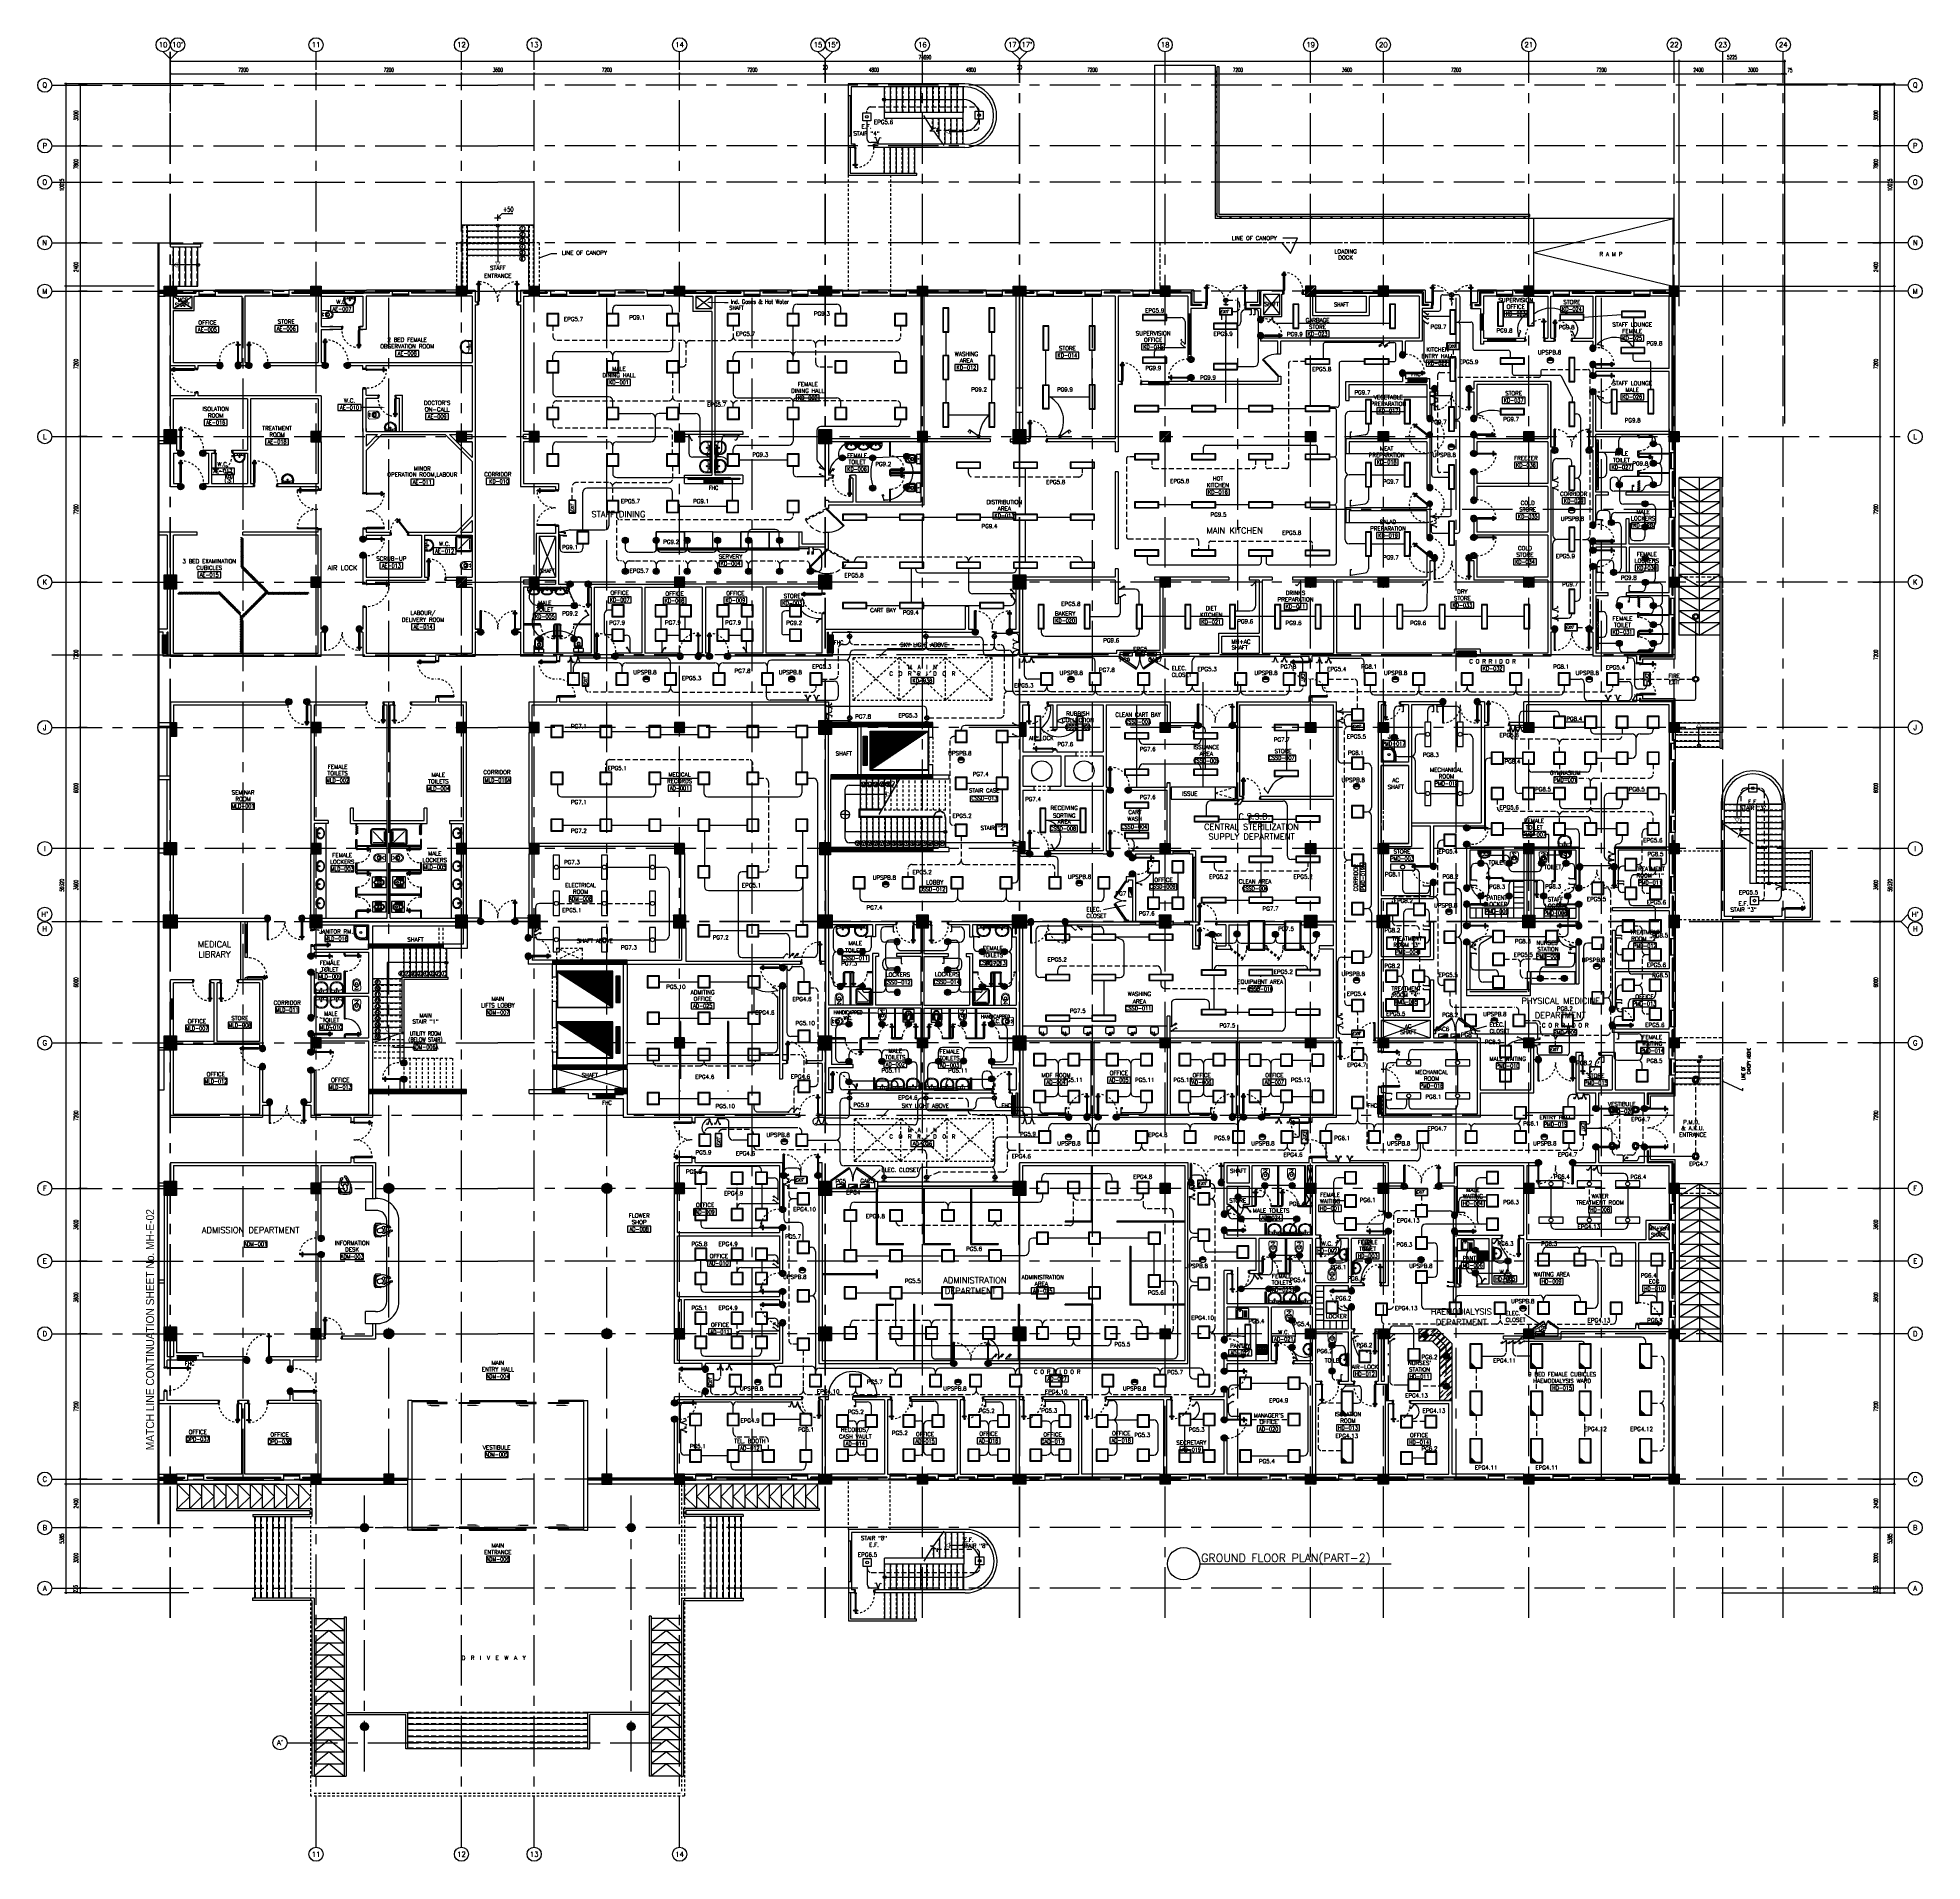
# Model space of a CAD drawing. Extents: x -0.4 to 93, y -13.2 to 77.1.
import ezdxf
from ezdxf.enums import TextEntityAlignment as Align

# ---------------------------------------------------------------- set-up
doc = ezdxf.new("R2010")
doc.units = 0
doc.header["$MEASUREMENT"] = 0
doc.header["$PDMODE"] = 3
doc.header["$PDSIZE"] = 0.1
for name, pattern in [('CENTER', [2, 1.25, -0.25, 0.25, -0.25]), ('CENTER2', [1.125, 0.75, -0.125, 0.125, -0.125]), ('CENTERX2', [4, 2.5, -0.5, 0.5, -0.5]), ('DASHED', [0.75, 0.5, -0.25]), ('HIDDEN', [0.375, 0.25, -0.125]), ('HIDDEN2', [0.1875, 0.125, -0.0625])]:
    doc.linetypes.add(name, pattern=pattern)
doc.layers.get('0').update_dxf_attribs({"linetype": 'CONTINUOUS'})
doc.layers.get('DEFPOINTS').update_dxf_attribs({"linetype": 'CONTINUOUS'})
for name, color, linetype in [('A-FURN-W', 11, 'CONTINUOUS'), ('A-JEERI', 11, 'CONTINUOUS'), ('AX', 11, 'CONTINUOUS'), ('AX-CR', 11, 'CONTINUOUS'), ('AX-DIM', 11, 'CONTINUOUS'), ('AX-TXT', 2, 'CONTINUOUS'), ('AXES', 11, 'CENTERX2'), ('AXES1', 11, 'CENTER'), ('BORDER', 11, 'CONTINUOUS'), ('CANOPY-LN', 11, 'CONTINUOUS'), ('COL', 11, 'CONTINUOUS'), ('COUNTER', 11, 'CONTINUOUS'), ('CURT', 11, 'CONTINUOUS'), ('DIM', 11, 'CONTINUOUS'), ('DOOR', 11, 'CONTINUOUS'), ('DOOR-DIM', 11, 'CONTINUOUS'), ('E-CLINE', 2, 'CONTINUOUS'), ('E-HLINE', 2, 'HIDDEN'), ('E-LEGEND', 3, 'CONTINUOUS'), ('E-LI', 4, 'CONTINUOUS'), ('E-LITE', 4, 'CONTINUOUS'), ('E-PANELBX', 3, 'CONTINUOUS'), ('E-SWITCH', 4, 'CONTINUOUS'), ('E-TEXT', 4, 'CONTINUOUS'), ('E-TRXT', 4, 'CONTINUOUS'), ('EJ', 11, 'CONTINUOUS'), ('EL-LITE', 4, 'CONTINUOUS'), ('ELEV', 11, 'CONTINUOUS'), ('EQ', 11, 'CONTINUOUS'), ('FHC', 11, 'CONTINUOUS'), ('FIX', 11, 'CONTINUOUS'), ('FUR', 11, 'CONTINUOUS'), ('Handrail', 11, 'CONTINUOUS'), ('HAT', 11, 'CONTINUOUS'), ('HIDDEN', 11, 'HIDDEN2'), ('INSUL', 11, 'CONTINUOUS'), ('K-FUR', 11, 'CONTINUOUS'), ('LIFTS', 11, 'CONTINUOUS'), ('Locker', 11, 'CONTINUOUS'), ('ME-FIX', 11, 'CONTINUOUS'), ('NON-MEDICAL', 11, 'CONTINUOUS'), ('PART', 11, 'CONTINUOUS'), ('Ramb', 11, 'CONTINUOUS'), ('RD-ELEV', 11, 'CONTINUOUS'), ('RM-BOX', 11, 'CONTINUOUS'), ('RM-IND', 11, 'CONTINUOUS'), ('RM-NAME', 11, 'CONTINUOUS'), ('RM-NO', 11, 'CONTINUOUS'), ('ROOF', 7, 'CONTINUOUS'), ('SHAFT', 11, 'CONTINUOUS'), ('SHAFTS', 11, 'CONTINUOUS'), ('SLOPE', 11, 'CONTINUOUS'), ('Step', 11, 'CONTINUOUS'), ('STR', 11, 'CONTINUOUS'), ('SUNI-FUR', 11, 'CONTINUOUS'), ('TEXT', 4, 'CONTINUOUS'), ('TXT', 2, 'CONTINUOUS'), ('TXT1', 2, 'CONTINUOUS'), ('WALL', 11, 'CONTINUOUS'), ('WIN', 11, 'CONTINUOUS')]:
    doc.layers.add(name, color=color, linetype=linetype)
doc.styles.add('A-TXT200A', font='simplex.shx', dxfattribs={"width": 0.7, "height": 200})
doc.styles.add('ITALICC', font='italicc')
doc.styles.add('ROMANC', font='romanc', dxfattribs={"height": 0.1})
doc.styles.add('ROMANS', font='ROMANS.shx', dxfattribs={"width": 0.6})
doc.styles.add('S-077', font='simplex.shx', dxfattribs={"width": 0.8})
doc.styles.add('TTXT', font='swisse.ttf', dxfattribs={"width": 0.6})
doc.dimstyles.new('STANDARD in', dxfattribs={"dimtxt": 0.2, "dimasz": 0.1, "dimexe": 0.07, "dimexo": 0.05, "dimgap": 0.1, "dimtad": 1, "dimdec": 0, "dimlfac": 1000, "dimzin": 0, "dimdsep": 46, "dimtxsty": 'ROMANS', "dimblk": 'ARCHTICK', "dimcen": 0.05, "dimdle": 0.05, "dimclrd": 7, "dimclre": 7, "dimclrt": 2, "dimadec": 0, "dimazin": 0, "dimtfac": 1, "dimtdec": 0, "dimtmove": 2, "dimatfit": 3, "dimldrblk": 'ARCHTICK', "dimfxl": 0, "dimtolj": 1, "dimtzin": 0, "dimarcsym": 0})
pattern_1 = [(45, (-345.115687, -5.161), (-0.0265165043, 0.0265165043), [])]
pattern_2 = [(45, (-387.155687, -5.161), (-0.0265165043, 0.0265165043), [])]
pattern_3 = [(45, (-377.535687, -5.161), (-0.0265165043, 0.0265165043), [])]
pattern_4 = [(45, (-390.755687, -5.161), (-0.0265165043, 0.0265165043), [])]

# ---------------------------------------------------------------- blocks, each defined once
blk = doc.blocks.new('1G2W')
for p, q in [((0, 0), (0.52, 0.19)), ((0, 0), (0.52, -0.19)), ((0.52, 0.19), (0.47, 0.33)), ((0.52, -0.19), (0.47, -0.33))]:
    blk.add_line(p, q)
at = {"const_width": 0.1}
blk.add_lwpolyline([(-0.05, 0, 1), (0.05, 0, 1)], format="xyb", close=True, dxfattribs=at)
blk = doc.blocks.new('DOOR90')
at = {"layer": 'DOOR', "color": 7, "linetype": 'ByBlock'}
for p, q in [((-150, 0), (0, 0)), ((-150, 0), (-150, -25)), ((0, -50), (-114, 0)), ((0, -50), (-40, 0)), ((0, -50), (0, 0)), ((-1000, -25), (-1050, -25)), ((-1050, -75), (-1050, -25)), ((-1050, -25), (-1050, -75)), ((-1000, -75), (-1050, -75)), ((-1000, -42), (-1020, -42)), ((-1020, -42), (-1020, -58)), ((-1000, -58), (-1020, -58)), ((-1000, -25), (-1000, -42)), ((-1000, -58), (-1000, -75)), ((-878, -18), (-968, -18)), ((-968, -25), (-968, -18)), ((-968, -75), (-968, -82)), ((-878, -82), (-968, -82)), ((-955, -9), (-890, -9)), ((-955, -18), (-955, -9)), ((-955, -18), (-890, -18)), ((-955, -82), (-890, -82)), ((-955, -82), (-955, -91)), ((-955, -91), (-890, -91)), ((-890, -18), (-890, -9)), ((-890, -82), (-890, -91)), ((-878, -25), (-878, -18)), ((-878, -75), (-878, -82)), ((-200, -25), (-150, -25)), ((-200, -42), (-200, -25)), ((-180, -42), (-200, -42)), ((-200, -58), (-180, -58)), ((-200, -75), (-200, -58)), ((-150, -75), (-200, -75)), ((-180, -58), (-180, -42)), ((-150, -25), (-100, -25)), ((-150, -75), (-150, -25)), ((-150, -875), (-100, -875)), ((-150, -900), (-150, -875)), ((-150, -900), (0, -900)), ((0, -900), (-150, -900)), ((0, -850), (-114, -900)), ((-100, -25), (-100, -50)), ((0, -50), (-100, -37)), ((-100, -50), (0, -50)), ((-100, -875), (-100, -850)), ((0, -850), (-100, -863)), ((-100, -850), (0, -850)), ((0, -850), (-40, -900)), ((0, -850), (0, -900))]:
    blk.add_line(p, q, dxfattribs=at)
at = {"layer": 'DOOR', "linetype": 'ByBlock'}
for p, q in [((-200, -25), (-1000, -25)), ((-200, -42), (-1000, -42)), ((-200, -58), (-1000, -58)), ((-1000, -75), (-200, -75))]:
    blk.add_line(p, q, dxfattribs=at)
at = {"layer": 'DOOR', "color": 7, "linetype": 'ByBlock'}
for centre in [(-923, 24), (-923, -124)]:
    blk.add_circle(centre, 32.4, dxfattribs=at)
for centre, radius, start, end in [((0, -50), 154, 161.10529, 166.28577), ((0, -50), 94.4, 148.01819, 180), ((0, -850), 154, 193.71423, 198.89471), ((0, -50), 134, 158.15985, 169.28002), ((0, -850), 134, 190.71998, 201.84015), ((0, -50), 114, 154.08384, 167.37743), ((0, -850), 94.4, 180, 211.98181), ((0, -50), 74.4, 137.77643, 180), ((0, -850), 74.4, 180, 222.22357), ((0, -50), 54.4, 113.20738, 180), ((0, -850), 54.4, 180, 246.79262), ((0, -50), 34.4, 90, 180), ((0, -850), 34.4, 180, 270), ((0, -50), 14.4, 90, 180), ((0, -850), 14.4, 180, 270)]:
    blk.add_arc(centre, radius, start, end, dxfattribs=at)
at = {"layer": 'DOOR', "linetype": 'HIDDEN', "ltscale": 0.5}
blk.add_arc((-222, -50), 828, 178.27012, 275.00304, dxfattribs=at)
blk = doc.blocks.new('_ARCHTICK')
at = {"color": 0, "linetype": 'ByBlock', "const_width": 0.15}
blk.add_lwpolyline([(-0.5, -0.5), (0.5, 0.5)], dxfattribs=at)
blk = doc.blocks.new('*D207')
at = {"layer": 'AX-DIM', "color": 7, "lineweight": -2}
for p, q in [((80.97, 64.82), (91.622, 64.82)), ((91.552, 64.87), (91.552, 5.45)), ((80.97, 5.5), (91.622, 5.5))]:
    blk.add_line(p, q, dxfattribs=at)
at = {"layer": 'DEFPOINTS', "color": 0}
for p in [(80.92, 64.82), (80.92, 5.5), (91.552, 5.5)]:
    blk.add_point(p, dxfattribs=at)
at = {"layer": 'AX-DIM', "color": 7, "lineweight": -2, "xscale": 0.1, "yscale": 0.1, "zscale": 0.1}
for p, rotation in [((91.552, 64.82), 90), ((91.552, 5.5), 270)]:
    blk.add_blockref('_ARCHTICK', p, dxfattribs=dict(at, rotation=rotation))
at = {"layer": 'AX-DIM', "color": 2, "insert": (91.352, 35.16), "char_height": 0.2, "attachment_point": 5, "rotation": 90, "style": 'ROMANS'}
blk.add_mtext('\\A1;59320', dxfattribs=at)
blk = doc.blocks.new('*D208')
at = {"layer": 'AX-DIM', "color": 7, "lineweight": -2}
for p, q in [((90.502, 64.57), (90.922, 64.57)), ((90.852, 64.62), (90.852, 57.32)), ((90.502, 57.37), (90.922, 57.37))]:
    blk.add_line(p, q, dxfattribs=at)
at = {"layer": 'DEFPOINTS', "color": 0}
for p in [(90.452, 64.57), (90.452, 57.37), (90.852, 57.37)]:
    blk.add_point(p, dxfattribs=at)
at = {"layer": 'AX-DIM', "color": 7, "lineweight": -2, "xscale": 0.1, "yscale": 0.1, "zscale": 0.1}
for p, rotation in [((90.852, 64.57), 90), ((90.852, 57.37), 270)]:
    blk.add_blockref('_ARCHTICK', p, dxfattribs=dict(at, rotation=rotation))
at = {"layer": 'AX-DIM', "color": 2, "insert": (90.652, 60.97), "char_height": 0.2, "attachment_point": 5, "rotation": 90, "style": 'ROMANS'}
blk.add_mtext('\\A1;7200', dxfattribs=at)
blk = doc.blocks.new('RM1')
at = {"layer": 'RM-BOX'}
blk.add_lwpolyline([(570, -200), (-570, -200), (-570, -500), (570, -500)], close=True, dxfattribs=at)
at = {"layer": 'RM-NAME', "style": 'ROMANS'}
for tag, p in [('ROOMNAME1', (0, 324)), ('ROOMNAME2', (0, 0))]:
    blk.add_attdef(tag, text='', height=200, dxfattribs=at).set_placement(p, align=Align.MIDDLE)
at = {"layer": 'RM-NO', "style": 'ROMANS', "width": 0.8}
blk.add_attdef('ROOMNO', text='', height=200, dxfattribs=at).set_placement((0, -350), align=Align.MIDDLE)
blk = doc.blocks.new('WC')
at = {"layer": 'FIX', "lineweight": 20}
for p, q in [((339, 5), (339, -5)), ((395, 76), (490, 60)), ((475, 141), (538, 141)), ((534, 24), (540, 0)), ((540, 0), (534, -24)), ((674, 5), (674, -5)), ((213, -204), (210, -204)), ((490, -60), (395, -76)), ((538, -141), (475, -141))]:
    blk.add_line(p, q, dxfattribs=at)
at = {"layer": 'FIX', "linetype": 'Continuous', "lineweight": 20}
blk.add_line((420, -47), (420, 45), dxfattribs=at)
at = {"layer": 'FIX', "lineweight": 20}
for points in [[(210, -204, -0.414214), (137, -131), (137, 0), (137, 131, -0.414214), (210, 204)], [(727, -5), (727, 5, 0.414214), (538, 194), (210, 204)], [(727, 5), (727, -5, -0.414214), (538, -194), (210, -204)]]:
    blk.add_lwpolyline(points, format="xyb", dxfattribs=at)
at = {"layer": 'FIX', "linetype": 'HIDDEN2', "lineweight": 20, "ltscale": 0.3}
blk.add_circle((245, 0), 49.8, dxfattribs=at)
at = {"layer": 'FIX', "linetype": 'HIDDEN', "lineweight": 20, "ltscale": 0.05}
for centre in [(213, 78), (213, -77)]:
    blk.add_circle(centre, 11.6, dxfattribs=at)
at = {"layer": 'FIX', "lineweight": 20}
for centre, radius, start, end in [((475, 5), 136, 90, 180), ((464, -18), 82, 51.07583, 71.50405), ((473, -7), 68.2, 27.15318, 51.07583), ((538, 5), 136, 360, 90), ((475, -5), 136, 180, 270), ((464, 18), 82, 288.49595, 308.92417), ((473, 7), 68.2, 308.92417, 332.84682), ((538, -5), 136, 270, 0)]:
    blk.add_arc(centre, radius, start, end, dxfattribs=at)
at = {"layer": 'FIX', "linetype": 'Continuous', "lineweight": 20}
for centre, start, end in [((443, 46), 88.38785, 182.33379), ((442, -46), 177.66621, 271.61215)]:
    blk.add_arc(centre, 22.3, start, end, dxfattribs=at)
blk = doc.blocks.new('*D209')
at = {"layer": 'AX-DIM', "color": 7, "lineweight": -2}
for p, q in [((90.902, 5.5), (91.622, 5.5)), ((91.552, 5.55), (91.552, 0.065)), ((83.027, 0.115), (91.622, 0.115))]:
    blk.add_line(p, q, dxfattribs=at)
at = {"layer": 'DEFPOINTS', "color": 0}
for p in [(90.852, 5.5), (82.977, 0.115), (91.552, 0.115)]:
    blk.add_point(p, dxfattribs=at)
at = {"layer": 'AX-DIM', "color": 7, "lineweight": -2, "xscale": 0.1, "yscale": 0.1, "zscale": 0.1}
for p, rotation in [((91.552, 5.5), 90), ((91.552, 0.115), 270)]:
    blk.add_blockref('_ARCHTICK', p, dxfattribs=dict(at, rotation=rotation))
at = {"layer": 'AX-DIM', "color": 2, "insert": (91.352, 2.808), "char_height": 0.2, "attachment_point": 5, "rotation": 90, "style": 'ROMANS'}
blk.add_mtext('\\A1;5385', dxfattribs=at)
blk = doc.blocks.new('COL50')
at = {"layer": 'COL'}
blk.add_lwpolyline([(-250, 250), (-250, -250), (250, -250), (250, 250)], close=True, dxfattribs=at)
blk = doc.blocks.new('*X107')
at = {"color": 0}
for p, q in [((193089, 10708), (193542, 11161)), ((193089, 10761), (193488, 11161)), ((193089, 10814), (193435, 11161)), ((193089, 10867), (193382, 11161)), ((193089, 10920), (193329, 11161)), ((193089, 10973), (193276, 11161)), ((193089, 11026), (193223, 11161)), ((193089, 11079), (193170, 11161)), ((193089, 11132), (193117, 11161)), ((193095, 10661), (193589, 11155)), ((193148, 10661), (193589, 11102)), ((193201, 10661), (193589, 11049)), ((193254, 10661), (193589, 10996)), ((193307, 10661), (193589, 10943)), ((193360, 10661), (193589, 10890)), ((193413, 10661), (193589, 10837)), ((193466, 10661), (193589, 10784)), ((193519, 10661), (193589, 10731)), ((193572, 10661), (193589, 10678))]:
    blk.add_line(p, q, dxfattribs=at)
blk = doc.blocks.new('*X69')
at = {"color": 0}
for p, q in [((84179, 10675), (84665, 11161)), ((84179, 10729), (84612, 11161)), ((84179, 10782), (84559, 11161)), ((84179, 10835), (84506, 11161)), ((84179, 10888), (84453, 11161)), ((84179, 10941), (84400, 11161)), ((84179, 10994), (84347, 11161)), ((84179, 11047), (84294, 11161)), ((84179, 11100), (84240, 11161)), ((84179, 11153), (84187, 11161)), ((84218, 10661), (84679, 11122)), ((84271, 10661), (84679, 11069)), ((84324, 10661), (84679, 11016)), ((84377, 10661), (84679, 10963)), ((84430, 10661), (84679, 10910)), ((84483, 10661), (84679, 10857)), ((84536, 10661), (84679, 10804)), ((84589, 10661), (84679, 10751)), ((84642, 10661), (84679, 10698))]:
    blk.add_line(p, q, dxfattribs=at)
blk = doc.blocks.new('*X108')
at = {"color": 0}
for p, q in [((203889, 10689), (204360, 11161)), ((203889, 10742), (204307, 11161)), ((203889, 10795), (204254, 11161)), ((203889, 10848), (204201, 11161)), ((203889, 10901), (204148, 11161)), ((203889, 10954), (204095, 11161)), ((203889, 11008), (204042, 11161)), ((203889, 11061), (203989, 11161)), ((203889, 11114), (203936, 11161)), ((203913, 10661), (204389, 11136)), ((203966, 10661), (204389, 11083)), ((204019, 10661), (204389, 11030)), ((204072, 10661), (204389, 10977)), ((204125, 10661), (204389, 10924)), ((204178, 10661), (204389, 10871)), ((204231, 10661), (204389, 10818)), ((204285, 10661), (204389, 10765)), ((204338, 10661), (204389, 10712))]:
    blk.add_line(p, q, dxfattribs=at)
blk = doc.blocks.new('*X134')
at = {"color": 0}
for p, q in [((215909, 10671), (216399, 11161)), ((215909, 10724), (216346, 11161)), ((215909, 10777), (216293, 11161)), ((215909, 10830), (216240, 11161)), ((215909, 10883), (216187, 11161)), ((215909, 10936), (216134, 11161)), ((215909, 10989), (216081, 11161)), ((215909, 11042), (216028, 11161)), ((215909, 11095), (215974, 11161)), ((215909, 11148), (215921, 11161)), ((215952, 10661), (216409, 11118)), ((216005, 10661), (216409, 11065)), ((216058, 10661), (216409, 11012)), ((216111, 10661), (216409, 10959)), ((216164, 10661), (216409, 10906)), ((216217, 10661), (216409, 10853)), ((216270, 10661), (216409, 10800)), ((216323, 10661), (216409, 10747)), ((216376, 10661), (216409, 10694))]:
    blk.add_line(p, q, dxfattribs=at)
blk = doc.blocks.new('*X82')
at = {"color": 0}
for p, q in [((227929, 10705), (228384, 11161)), ((227929, 10758), (228331, 11161)), ((227929, 10811), (228278, 11161)), ((227929, 10864), (228225, 11161)), ((227929, 10917), (228172, 11161)), ((227929, 10971), (228119, 11161)), ((227929, 11024), (228066, 11161)), ((227929, 11077), (228013, 11161)), ((227929, 11130), (227960, 11161)), ((227937, 10661), (228429, 11152)), ((227990, 10661), (228429, 11099)), ((228043, 10661), (228429, 11046)), ((228096, 10661), (228429, 10993)), ((228149, 10661), (228429, 10940)), ((228202, 10661), (228429, 10887)), ((228255, 10661), (228429, 10834)), ((228308, 10661), (228429, 10781)), ((228362, 10661), (228429, 10728)), ((228415, 10661), (228429, 10675))]:
    blk.add_line(p, q, dxfattribs=at)
blk = doc.blocks.new('DOOR100')
at = {"layer": 'DOOR', "color": 7, "linetype": 'ByBlock'}
for p, q in [((-91, 1205), (-91, 1140)), ((-82, 1205), (-91, 1205)), ((-82, 1140), (-91, 1140)), ((-82, 1128), (-82, 1218)), ((-75, 1218), (-82, 1218)), ((-82, 1205), (-82, 1140)), ((-75, 1128), (-82, 1128)), ((-75, 1250), (-75, 1300)), ((-75, 1300), (-25, 1300)), ((-25, 1300), (-75, 1300)), ((-58, 1250), (-75, 1250)), ((-58, 1250), (-58, 1270)), ((-42, 1270), (-58, 1270)), ((-42, 1250), (-42, 1270)), ((-25, 1250), (-42, 1250)), ((-25, 1250), (-25, 1300)), ((-25, 1218), (-18, 1218)), ((-25, 1128), (-18, 1128)), ((-18, 1128), (-18, 1218)), ((-18, 1205), (-18, 1140)), ((-18, 1205), (-9, 1205)), ((-18, 1140), (-9, 1140)), ((-9, 1205), (-9, 1140)), ((-1200, 0), (-1200, 150)), ((-1200, 150), (-1175, 150)), ((-1200, 150), (-1200, 0)), ((-1150, 0), (-1200, 114)), ((-1150, 0), (-1200, 40)), ((-1150, 0), (-1200, 0)), ((-1175, 150), (-1175, 100)), ((-1175, 100), (-1150, 100)), ((-1150, 0), (-1163, 100)), ((-1150, 100), (-1150, 0)), ((-75, 200), (-58, 200)), ((-75, 150), (-75, 200)), ((-75, 150), (-25, 150)), ((-58, 200), (-58, 180)), ((-58, 180), (-42, 180)), ((-50, 0), (0, 114)), ((-50, 100), (-50, 0)), ((-50, 0), (-37, 100)), ((-25, 100), (-50, 100)), ((-50, 0), (0, 40)), ((-50, 0), (0, 0)), ((-42, 200), (-25, 200)), ((-42, 180), (-42, 200)), ((-25, 200), (-25, 150)), ((0, 150), (-25, 150)), ((-25, 150), (-25, 100)), ((0, 0), (0, 150)), ((0, 150), (0, 0))]:
    blk.add_line(p, q, dxfattribs=at)
at = {"layer": 'DOOR', "linetype": 'ByBlock'}
for p, q in [((-75, 1250), (-75, 200)), ((-58, 200), (-58, 1250)), ((-42, 200), (-42, 1250)), ((-25, 200), (-25, 1250))]:
    blk.add_line(p, q, dxfattribs=at)
at = {"layer": 'DOOR', "color": 7, "linetype": 'ByBlock'}
for centre in [(-124, 1173), (24, 1173)]:
    blk.add_circle(centre, 32.4, dxfattribs=at)
at = {"layer": 'DOOR', "linetype": 'HIDDEN', "ltscale": 0.5}
blk.add_arc((-25, 150), 1150, 90, 180, dxfattribs=at)
at = {"layer": 'DOOR', "color": 7, "linetype": 'ByBlock'}
for centre, radius, start, end in [((-1150, 0), 154, 103.71423, 108.89471), ((-1150, 0), 134, 100.71998, 111.84015), ((-1150, 0), 94.4, 90, 121.98181), ((-1150, 0), 74.4, 90, 132.22357), ((-1150, 0), 54.4, 90, 156.79262), ((-1150, 0), 34.4, 90, 180), ((-1150, 0), 14.4, 90, 180), ((-50, 0), 94.4, 58.01819, 90), ((-50, 0), 74.4, 47.77643, 90), ((-50, 0), 54.4, 23.20738, 90), ((-50, 0), 34.4, 0, 90), ((-50, 0), 14.4, 0, 90), ((-50, 0), 134, 68.15985, 79.28002), ((-50, 0), 114, 64.08384, 77.37743), ((-50, 0), 154, 71.10529, 76.28577)]:
    blk.add_arc(centre, radius, start, end, dxfattribs=at)
blk = doc.blocks.new('A$C49F1192B')
at = {"layer": 'DOOR', "color": 0, "linetype": 'ByBlock', "xscale": -1, "rotation": 270}
blk.add_blockref('DOOR100', (0, 1200), dxfattribs=at)
blk = doc.blocks.new('*X109')
at = {"color": 0}
for p, q in [((203889, 17902), (204348, 18361)), ((203889, 17955), (204295, 18361)), ((203889, 18008), (204242, 18361)), ((203889, 18061), (204189, 18361)), ((203889, 18114), (204136, 18361)), ((203889, 18167), (204083, 18361)), ((203889, 18220), (204030, 18361)), ((203889, 18273), (203977, 18361)), ((203889, 18326), (203923, 18361)), ((203901, 17861), (204389, 18349)), ((203954, 17861), (204389, 18296)), ((204007, 17861), (204389, 18243)), ((204060, 17861), (204389, 18190)), ((204113, 17861), (204389, 18137)), ((204166, 17861), (204389, 18084)), ((204219, 17861), (204389, 18031)), ((204272, 17861), (204389, 17978)), ((204325, 17861), (204389, 17924)), ((204378, 17861), (204389, 17871))]:
    blk.add_line(p, q, dxfattribs=at)
blk = doc.blocks.new('*X106')
at = {"color": 0}
for p, q in [((203888, 25061), (204388, 25561)), ((203889, 25114), (204335, 25561)), ((203889, 25167), (204282, 25561)), ((203889, 25220), (204229, 25561)), ((203889, 25273), (204176, 25561)), ((203889, 25326), (204123, 25561)), ((203889, 25379), (204070, 25561)), ((203889, 25432), (204017, 25561)), ((203889, 25486), (203964, 25561)), ((203889, 25539), (203911, 25561)), ((203941, 25061), (204389, 25508)), ((203994, 25061), (204389, 25455)), ((204047, 25061), (204389, 25402)), ((204100, 25061), (204389, 25349)), ((204153, 25061), (204389, 25296)), ((204207, 25061), (204389, 25243)), ((204260, 25061), (204389, 25190)), ((204313, 25061), (204389, 25137)), ((204366, 25061), (204389, 25084))]:
    blk.add_line(p, q, dxfattribs=at)
blk = doc.blocks.new('*X71')
at = {"color": 0}
for p, q in [((503899, 131750), (506612, 131750)), ((503977, 131700), (506612, 131700)), ((504055, 131650), (506612, 131650)), ((504132, 131600), (506612, 131600)), ((504210, 131550), (506612, 131550)), ((504288, 131500), (506612, 131500)), ((504366, 131450), (506612, 131450)), ((504444, 131400), (506612, 131400)), ((504522, 131350), (506612, 131350)), ((504600, 131300), (506612, 131300)), ((504677, 131250), (506612, 131250)), ((504755, 131200), (506612, 131200)), ((504833, 131150), (506612, 131150)), ((504911, 131100), (506612, 131100)), ((504989, 131050), (506612, 131050)), ((505067, 131000), (506612, 131000)), ((505145, 130950), (506612, 130950)), ((505222, 130900), (506612, 130900)), ((505300, 130850), (506612, 130850)), ((505378, 130800), (506612, 130800)), ((505456, 130750), (506612, 130750)), ((505534, 130700), (506612, 130700)), ((505612, 130650), (506612, 130650)), ((505690, 130600), (506612, 130600)), ((505767, 130550), (506612, 130550)), ((505845, 130500), (506612, 130500)), ((505923, 130450), (506612, 130450)), ((506001, 130400), (506612, 130400)), ((506079, 130350), (506612, 130350)), ((506157, 130300), (506612, 130300)), ((506235, 130250), (506612, 130250)), ((506312, 130200), (506612, 130200)), ((506390, 130150), (506612, 130150)), ((506468, 130100), (506612, 130100)), ((506546, 130050), (506612, 130050))]:
    blk.add_line(p, q, dxfattribs=at)
blk = doc.blocks.new('*X105')
at = {"color": 0}
for p, q in [((197839, 36035), (198015, 36211)), ((197839, 36088), (197962, 36211)), ((197839, 36141), (197909, 36211)), ((197839, 36194), (197856, 36211)), ((197868, 36011), (198068, 36211)), ((197921, 36011), (198121, 36211)), ((197974, 36011), (198174, 36211)), ((198027, 36011), (198227, 36211)), ((198080, 36011), (198280, 36211)), ((198133, 36011), (198333, 36211)), ((198186, 36011), (198386, 36211)), ((198239, 36011), (198439, 36211)), ((198292, 36011), (198492, 36211)), ((198345, 36011), (198545, 36211)), ((198398, 36011), (198598, 36211)), ((198451, 36011), (198651, 36211)), ((198504, 36011), (198704, 36211)), ((198557, 36011), (198757, 36211)), ((198610, 36011), (198810, 36211)), ((198663, 36011), (198863, 36211)), ((198716, 36011), (198916, 36211)), ((198769, 36011), (198969, 36211)), ((198822, 36011), (199022, 36211)), ((198875, 36011), (199075, 36211)), ((198928, 36011), (199128, 36211)), ((198981, 36011), (199181, 36211)), ((199034, 36011), (199234, 36211)), ((199088, 36011), (199288, 36211)), ((199141, 36011), (199341, 36211)), ((199194, 36011), (199394, 36211)), ((199247, 36011), (199447, 36211)), ((199300, 36011), (199500, 36211)), ((199353, 36011), (199553, 36211)), ((199406, 36011), (199606, 36211)), ((199459, 36011), (199659, 36211)), ((199512, 36011), (199712, 36211)), ((199565, 36011), (199765, 36211)), ((199618, 36011), (199818, 36211)), ((199671, 36011), (199871, 36211)), ((199724, 36011), (199924, 36211)), ((199777, 36011), (199977, 36211)), ((199830, 36011), (200030, 36211)), ((199883, 36011), (200083, 36211)), ((199936, 36011), (200136, 36211)), ((199989, 36011), (200189, 36211)), ((200042, 36011), (200242, 36211)), ((200095, 36011), (200295, 36211)), ((200148, 36011), (200348, 36211)), ((200201, 36011), (200401, 36211)), ((200254, 36011), (200454, 36211)), ((200307, 36011), (200507, 36211)), ((200360, 36011), (200560, 36211)), ((200413, 36011), (200613, 36211)), ((200466, 36011), (200666, 36211)), ((200519, 36011), (200719, 36211)), ((200572, 36011), (200772, 36211)), ((200625, 36011), (200825, 36211)), ((200678, 36011), (200878, 36211)), ((200732, 36011), (200932, 36211)), ((200785, 36011), (200985, 36211)), ((200838, 36011), (201038, 36211)), ((200891, 36011), (201091, 36211)), ((200944, 36011), (201144, 36211)), ((200997, 36011), (201197, 36211)), ((201050, 36011), (201250, 36211)), ((201103, 36011), (201303, 36211)), ((201156, 36011), (201356, 36211)), ((201209, 36011), (201409, 36211)), ((201262, 36011), (201462, 36211)), ((201315, 36011), (201515, 36211)), ((201368, 36011), (201539, 36182)), ((201421, 36011), (201539, 36129)), ((201474, 36011), (201539, 36076)), ((201527, 36011), (201539, 36023))]:
    blk.add_line(p, q, dxfattribs=at)
blk = doc.blocks.new('*X104')
at = {"color": 0}
for p, q in [((197839, 31209), (198041, 31411)), ((197839, 31262), (197988, 31411)), ((197839, 31315), (197935, 31411)), ((197839, 31368), (197882, 31411)), ((197894, 31211), (198094, 31411)), ((197947, 31211), (198147, 31411)), ((198000, 31211), (198200, 31411)), ((198053, 31211), (198253, 31411)), ((198106, 31211), (198306, 31411)), ((198159, 31211), (198359, 31411)), ((198212, 31211), (198412, 31411)), ((198265, 31211), (198465, 31411)), ((198318, 31211), (198518, 31411)), ((198371, 31211), (198571, 31411)), ((198424, 31211), (198624, 31411)), ((198477, 31211), (198677, 31411)), ((198530, 31211), (198730, 31411)), ((198583, 31211), (198783, 31411)), ((198636, 31211), (198836, 31411)), ((198689, 31211), (198889, 31411)), ((198742, 31211), (198942, 31411)), ((198795, 31211), (198995, 31411)), ((198848, 31211), (199048, 31411)), ((198901, 31211), (199101, 31411)), ((198954, 31211), (199154, 31411)), ((199007, 31211), (199207, 31411)), ((199060, 31211), (199260, 31411)), ((199114, 31211), (199314, 31411)), ((199167, 31211), (199367, 31411)), ((199220, 31211), (199420, 31411)), ((199273, 31211), (199473, 31411)), ((199326, 31211), (199526, 31411)), ((199379, 31211), (199579, 31411)), ((199432, 31211), (199632, 31411)), ((199485, 31211), (199685, 31411)), ((199538, 31211), (199738, 31411)), ((199591, 31211), (199791, 31411)), ((199644, 31211), (199844, 31411)), ((199697, 31211), (199897, 31411)), ((199750, 31211), (199950, 31411)), ((199803, 31211), (200003, 31411)), ((199856, 31211), (200056, 31411)), ((199909, 31211), (200109, 31411)), ((199962, 31211), (200162, 31411)), ((200015, 31211), (200215, 31411)), ((200068, 31211), (200268, 31411)), ((200121, 31211), (200321, 31411)), ((200174, 31211), (200374, 31411)), ((200227, 31211), (200427, 31411)), ((200280, 31211), (200480, 31411)), ((200333, 31211), (200533, 31411)), ((200386, 31211), (200586, 31411)), ((200439, 31211), (200639, 31411)), ((200492, 31211), (200692, 31411)), ((200545, 31211), (200745, 31411)), ((200598, 31211), (200798, 31411)), ((200651, 31211), (200851, 31411)), ((200704, 31211), (200904, 31411)), ((200758, 31211), (200958, 31411)), ((200811, 31211), (201011, 31411)), ((200864, 31211), (201064, 31411)), ((200917, 31211), (201117, 31411)), ((200970, 31211), (201170, 31411)), ((201023, 31211), (201223, 31411)), ((201076, 31211), (201276, 31411)), ((201129, 31211), (201329, 31411)), ((201182, 31211), (201382, 31411)), ((201235, 31211), (201435, 31411)), ((201288, 31211), (201488, 31411)), ((201341, 31211), (201539, 31409)), ((201394, 31211), (201539, 31356)), ((201447, 31211), (201539, 31303)), ((201500, 31211), (201539, 31250))]:
    blk.add_line(p, q, dxfattribs=at)
blk = doc.blocks.new('A$C272A55A0')
at = {"layer": 'DOOR', "color": 0, "linetype": 'ByBlock'}
for p, q in [((0, 900), (0, 1050)), ((50, 1050), (0, 1050)), ((0, 900), (25, 900)), ((25, 950), (50, 950)), ((25, 900), (25, 950)), ((75, 900), (25, 900)), ((25, 850), (25, 900)), ((42, 850), (25, 850)), ((58, 870), (42, 870)), ((42, 870), (42, 850)), ((50, 950), (50, 1050)), ((58, 850), (58, 870)), ((75, 850), (58, 850)), ((75, 900), (75, 850)), ((1725, 900), (1775, 900)), ((1725, 900), (1725, 850)), ((1725, 850), (1742, 850)), ((1742, 870), (1758, 870)), ((1742, 850), (1742, 870)), ((1750, 950), (1750, 1050)), ((1750, 1050), (1800, 1050)), ((1775, 950), (1750, 950)), ((1758, 870), (1758, 850)), ((1758, 850), (1775, 850)), ((1775, 900), (1775, 950)), ((1800, 900), (1775, 900)), ((1775, 850), (1775, 900)), ((1800, 1050), (1800, 900)), ((25, 50), (42, 50)), ((25, 50), (25, 0)), ((25, 0), (75, 0)), ((75, 0), (25, 0)), ((42, 50), (42, 30)), ((42, 30), (58, 30)), ((58, 50), (75, 50)), ((58, 50), (58, 30)), ((75, 50), (75, 0)), ((1718, 160), (1709, 160)), ((1709, 95), (1709, 160)), ((1718, 95), (1709, 95)), ((1725, 173), (1718, 173)), ((1718, 173), (1718, 83)), ((1718, 95), (1718, 160)), ((1725, 83), (1718, 83)), ((1742, 50), (1725, 50)), ((1725, 50), (1725, 0)), ((1775, 0), (1725, 0)), ((1725, 0), (1775, 0)), ((1742, 50), (1742, 30)), ((1758, 30), (1742, 30)), ((1775, 50), (1758, 50)), ((1758, 50), (1758, 30)), ((1775, 173), (1782, 173)), ((1775, 83), (1782, 83)), ((1775, 50), (1775, 0)), ((1782, 173), (1782, 83)), ((1782, 160), (1791, 160)), ((1782, 95), (1782, 160)), ((1782, 95), (1791, 95)), ((1791, 95), (1791, 160))]:
    blk.add_line(p, q, dxfattribs=at)
at = {"layer": 'DOOR', "color": 9, "linetype": 'ByBlock'}
for p, q in [((50, 1050), (0, 1010)), ((50, 1050), (0, 937)), ((50, 1050), (37, 950)), ((1750, 1050), (1800, 1010)), ((1750, 1050), (1800, 937)), ((1750, 1050), (1763, 950))]:
    blk.add_line(p, q, dxfattribs=at)
at = {"layer": 'DOOR', "linetype": 'ByBlock'}
for p, q in [((25, 850), (25, 50)), ((42, 850), (42, 50)), ((58, 850), (58, 50)), ((75, 50), (75, 850)), ((1725, 50), (1725, 850)), ((1742, 850), (1742, 50)), ((1758, 850), (1758, 50)), ((1775, 850), (1775, 50))]:
    blk.add_line(p, q, dxfattribs=at)
at = {"layer": 'DOOR', "color": 0, "linetype": 'ByBlock'}
for centre in [(1676, 128), (1824, 128)]:
    blk.add_circle(centre, 32.4, dxfattribs=at)
at = {"layer": 'DOOR', "color": 9, "linetype": 'ByBlock'}
for centre, radius, start, end in [((50, 1050), 54.4, 203.20738, 270), ((50, 1050), 74.4, 227.77643, 270), ((50, 1050), 94.4, 238.01819, 270), ((50, 1050), 114, 244.08384, 257.37743), ((50, 1050), 134, 248.15985, 259.28002), ((50, 1050), 154, 251.10529, 256.28577), ((50, 1050), 34.4, 180, 270), ((50, 1050), 14.4, 180, 270), ((1750, 1050), 14.4, 270, 0), ((1750, 1050), 34.4, 270, 0), ((1750, 1050), 54.4, 270, 336.79262), ((1750, 1050), 74.4, 270, 312.22357), ((1750, 1050), 94.4, 270, 301.98181), ((1750, 1050), 114, 282.62257, 295.91616), ((1750, 1050), 134, 280.71998, 291.84015), ((1750, 1050), 154, 283.71423, 288.89471)]:
    blk.add_arc(centre, radius, start, end, dxfattribs=at)
at = {"layer": 'DOOR', "linetype": 'HIDDEN', "ltscale": 0.5}
for centre, start, end in [((50, 851), 268.31738, 3.29648), ((1750, 851), 176.70352, 271.68262)]:
    blk.add_arc(centre, 851, start, end, dxfattribs=at)
at = {"layer": 'WALL', "linetype": 'ByBlock'}
blk.add_line((1800, 900), (1800, 1050), dxfattribs=at)
blk = doc.blocks.new('*X70')
at = {"color": 0}
for p, q in [((140176, 227700), (140376, 227700)), ((140176, 227650), (140376, 227650)), ((140176, 227600), (140376, 227600)), ((140176, 227550), (140376, 227550)), ((140176, 227500), (140376, 227500)), ((140176, 227450), (140376, 227450)), ((140176, 227400), (140376, 227400)), ((140176, 227350), (140376, 227350)), ((140176, 227300), (140376, 227300)), ((140176, 227250), (140376, 227250)), ((140176, 227200), (140376, 227200)), ((140176, 227150), (140376, 227150)), ((140176, 227100), (140376, 227100)), ((140176, 227050), (140376, 227050)), ((140176, 227000), (140376, 227000)), ((140176, 226950), (140376, 226950)), ((140176, 226900), (140376, 226900)), ((140176, 226850), (140376, 226850)), ((140176, 226800), (140376, 226800)), ((140176, 226750), (140376, 226750)), ((140176, 226700), (140376, 226700)), ((140176, 226650), (140376, 226650)), ((140176, 226600), (140376, 226600)), ((140176, 226550), (140376, 226550)), ((140176, 226500), (140376, 226500)), ((140176, 226450), (140376, 226450))]:
    blk.add_line(p, q, dxfattribs=at)
blk = doc.blocks.new('RM2')
at = {"layer": 'RM-NAME', "style": 'ROMANS'}
blk.add_text('SHAFT', height=200, dxfattribs=at).set_placement((0, 0), align=Align.MIDDLE)
blk = doc.blocks.new('*X103')
at = {"color": 0}
for p, q in [((203889, 32274), (204376, 32761)), ((203889, 32327), (204323, 32761)), ((203889, 32380), (204270, 32761)), ((203889, 32433), (204217, 32761)), ((203889, 32486), (204164, 32761)), ((203889, 32539), (204111, 32761)), ((203889, 32592), (204058, 32761)), ((203889, 32645), (204005, 32761)), ((203889, 32698), (203952, 32761)), ((203889, 32751), (203899, 32761)), ((203929, 32261), (204389, 32721)), ((203982, 32261), (204389, 32668)), ((204035, 32261), (204389, 32615)), ((204088, 32261), (204389, 32562)), ((204141, 32261), (204389, 32509)), ((204194, 32261), (204389, 32456)), ((204247, 32261), (204389, 32403)), ((204300, 32261), (204389, 32349)), ((204353, 32261), (204389, 32296))]:
    blk.add_line(p, q, dxfattribs=at)
blk = doc.blocks.new('*X110')
at = {"color": 0}
for p, q in [((196689, 41938), (197151, 42401)), ((196689, 41991), (197098, 42401)), ((196689, 42044), (197045, 42401)), ((196689, 42097), (196992, 42401)), ((196689, 42150), (196939, 42401)), ((196689, 42203), (196886, 42401)), ((196689, 42256), (196833, 42401)), ((196689, 42309), (196780, 42401)), ((196689, 42363), (196727, 42401)), ((196704, 41901), (197189, 42385)), ((196757, 41901), (197189, 42332)), ((196810, 41901), (197189, 42279)), ((196863, 41901), (197189, 42226)), ((196916, 41901), (197189, 42173)), ((196970, 41901), (197189, 42120)), ((197023, 41901), (197189, 42067)), ((197076, 41901), (197189, 42014)), ((197129, 41901), (197189, 41961)), ((197182, 41901), (197189, 41908))]:
    blk.add_line(p, q, dxfattribs=at)
blk = doc.blocks.new('*X112')
at = {"color": 0}
for p, q in [((193089, 47937), (193552, 48401)), ((193089, 47990), (193499, 48401)), ((193089, 48043), (193446, 48401)), ((193089, 48096), (193393, 48401)), ((193089, 48149), (193340, 48401)), ((193089, 48202), (193287, 48401)), ((193089, 48255), (193234, 48401)), ((193089, 48308), (193181, 48401)), ((193089, 48361), (193128, 48401)), ((193105, 47901), (193589, 48384)), ((193158, 47901), (193589, 48331)), ((193211, 47901), (193589, 48278)), ((193264, 47901), (193589, 48225)), ((193318, 47901), (193589, 48172)), ((193371, 47901), (193589, 48119)), ((193424, 47901), (193589, 48066)), ((193477, 47901), (193589, 48013)), ((193530, 47901), (193589, 47960)), ((193583, 47901), (193589, 47907))]:
    blk.add_line(p, q, dxfattribs=at)
blk = doc.blocks.new('*X111')
at = {"color": 0}
for p, q in [((203889, 41926), (204364, 42401)), ((203889, 41979), (204311, 42401)), ((203889, 42032), (204258, 42401)), ((203889, 42085), (204205, 42401)), ((203889, 42138), (204152, 42401)), ((203889, 42191), (204099, 42401)), ((203889, 42244), (204046, 42401)), ((203889, 42297), (203993, 42401)), ((203889, 42350), (203940, 42401)), ((203917, 41901), (204389, 42373)), ((203970, 41901), (204389, 42320)), ((204023, 41901), (204389, 42267)), ((204076, 41901), (204389, 42214)), ((204129, 41901), (204389, 42161)), ((204182, 41901), (204389, 42108)), ((204235, 41901), (204389, 42055)), ((204288, 41901), (204389, 42001)), ((204341, 41901), (204389, 41948))]:
    blk.add_line(p, q, dxfattribs=at)
blk = doc.blocks.new('*X113')
at = {"color": 0}
for p, q in [((203889, 47918), (204371, 48401)), ((203889, 47972), (204318, 48401)), ((203889, 48025), (204265, 48401)), ((203889, 48078), (204212, 48401)), ((203889, 48131), (204159, 48401)), ((203889, 48184), (204106, 48401)), ((203889, 48237), (204053, 48401)), ((203889, 48290), (204000, 48401)), ((203889, 48343), (203947, 48401)), ((203924, 47901), (204389, 48365)), ((203977, 47901), (204389, 48312)), ((204030, 47901), (204389, 48259)), ((204083, 47901), (204389, 48206)), ((204136, 47901), (204389, 48153)), ((204189, 47901), (204389, 48100)), ((204242, 47901), (204389, 48047)), ((204295, 47901), (204389, 47994)), ((204348, 47901), (204389, 47941))]:
    blk.add_line(p, q, dxfattribs=at)
blk = doc.blocks.new('*X114')
at = {"color": 0}
for p, q in [((193089, 55150), (193540, 55601)), ((193089, 55203), (193487, 55601)), ((193089, 55256), (193434, 55601)), ((193089, 55309), (193381, 55601)), ((193089, 55362), (193328, 55601)), ((193089, 55415), (193275, 55601)), ((193089, 55468), (193222, 55601)), ((193089, 55521), (193169, 55601)), ((193089, 55574), (193116, 55601)), ((193146, 55101), (193589, 55544)), ((193199, 55101), (193589, 55491)), ((193252, 55101), (193589, 55438)), ((193305, 55101), (193589, 55385)), ((193358, 55101), (193589, 55332)), ((193411, 55101), (193589, 55278)), ((193464, 55101), (193589, 55225)), ((193517, 55101), (193589, 55172)), ((193570, 55101), (193589, 55119))]:
    blk.add_line(p, q, dxfattribs=at)
blk = doc.blocks.new('*X68')
at = {"color": 0}
for p, q in [((84179, 55117), (84663, 55601)), ((84179, 55170), (84610, 55601)), ((84179, 55223), (84557, 55601)), ((84179, 55276), (84504, 55601)), ((84179, 55329), (84451, 55601)), ((84179, 55382), (84398, 55601)), ((84179, 55435), (84345, 55601)), ((84179, 55488), (84292, 55601)), ((84179, 55541), (84239, 55601)), ((84179, 55594), (84186, 55601)), ((84216, 55101), (84679, 55564)), ((84269, 55101), (84679, 55511)), ((84322, 55101), (84679, 55458)), ((84375, 55101), (84679, 55405)), ((84428, 55101), (84679, 55352)), ((84481, 55101), (84679, 55299)), ((84534, 55101), (84679, 55246)), ((84587, 55101), (84679, 55193)), ((84640, 55101), (84679, 55140))]:
    blk.add_line(p, q, dxfattribs=at)
blk = doc.blocks.new('*X66')
at = {"color": 0}
for p, q in [((80579, 62336), (81044, 62801)), ((80579, 62389), (80991, 62801)), ((80579, 62442), (80938, 62801)), ((80579, 62495), (80885, 62801)), ((80579, 62548), (80832, 62801)), ((80579, 62601), (80779, 62801)), ((80579, 62654), (80726, 62801)), ((80579, 62707), (80673, 62801)), ((80579, 62760), (80620, 62801)), ((80597, 62301), (81079, 62783)), ((80650, 62301), (81079, 62730)), ((80703, 62301), (81079, 62677)), ((80756, 62301), (81079, 62624)), ((80810, 62301), (81079, 62571)), ((80863, 62301), (81079, 62518)), ((80916, 62301), (81079, 62465)), ((80969, 62301), (81079, 62412)), ((81022, 62301), (81079, 62359)), ((81075, 62301), (81079, 62306))]:
    blk.add_line(p, q, dxfattribs=at)
blk = doc.blocks.new('*X67')
at = {"color": 0}
for p, q in [((84179, 62330), (84651, 62801)), ((84179, 62383), (84598, 62801)), ((84179, 62436), (84545, 62801)), ((84179, 62489), (84492, 62801)), ((84179, 62542), (84438, 62801)), ((84179, 62595), (84385, 62801)), ((84179, 62648), (84332, 62801)), ((84179, 62701), (84279, 62801)), ((84179, 62754), (84226, 62801)), ((84204, 62301), (84679, 62777)), ((84257, 62301), (84679, 62724)), ((84310, 62301), (84679, 62671)), ((84363, 62301), (84679, 62617)), ((84416, 62301), (84679, 62564)), ((84469, 62301), (84679, 62511)), ((84522, 62301), (84679, 62458)), ((84575, 62301), (84679, 62405)), ((84628, 62301), (84679, 62352))]:
    blk.add_line(p, q, dxfattribs=at)
blk = doc.blocks.new('*X115')
at = {"color": 0}
for p, q in [((203889, 55131), (204359, 55601)), ((203889, 55184), (204306, 55601)), ((203889, 55237), (204253, 55601)), ((203889, 55290), (204199, 55601)), ((203889, 55343), (204146, 55601)), ((203889, 55396), (204093, 55601)), ((203889, 55449), (204040, 55601)), ((203889, 55502), (203987, 55601)), ((203889, 55555), (203934, 55601)), ((203912, 55101), (204389, 55578)), ((203965, 55101), (204389, 55525)), ((204018, 55101), (204389, 55472)), ((204071, 55101), (204389, 55419)), ((204124, 55101), (204389, 55366)), ((204177, 55101), (204389, 55313)), ((204230, 55101), (204389, 55260)), ((204283, 55101), (204389, 55207)), ((204336, 55101), (204389, 55154))]:
    blk.add_line(p, q, dxfattribs=at)
blk = doc.blocks.new('*X116')
at = {"color": 0}
for p, q in [((203889, 62343), (204346, 62801)), ((203889, 62396), (204293, 62801)), ((203889, 62450), (204240, 62801)), ((203889, 62503), (204187, 62801)), ((203889, 62556), (204134, 62801)), ((203889, 62609), (204081, 62801)), ((203889, 62662), (204028, 62801)), ((203889, 62715), (203975, 62801)), ((203889, 62768), (203922, 62801)), ((203899, 62301), (204389, 62790)), ((203952, 62301), (204389, 62737)), ((204005, 62301), (204389, 62684)), ((204058, 62301), (204389, 62631)), ((204111, 62301), (204389, 62578)), ((204164, 62301), (204389, 62525)), ((204217, 62301), (204389, 62472)), ((204270, 62301), (204389, 62419)), ((204323, 62301), (204389, 62366)), ((204376, 62301), (204389, 62313))]:
    blk.add_line(p, q, dxfattribs=at)
blk = doc.blocks.new('*X102')
at = {"color": 0}
for p, q in [((215909, 32308), (216361, 32761)), ((215909, 32361), (216308, 32761)), ((215909, 32414), (216255, 32761)), ((215909, 32467), (216202, 32761)), ((215909, 32520), (216149, 32761)), ((215909, 32573), (216096, 32761)), ((215909, 32626), (216043, 32761)), ((215909, 32680), (215990, 32761)), ((215909, 32733), (215937, 32761)), ((215914, 32261), (216409, 32755)), ((215967, 32261), (216409, 32702)), ((216020, 32261), (216409, 32649)), ((216073, 32261), (216409, 32596)), ((216126, 32261), (216409, 32543)), ((216179, 32261), (216409, 32490)), ((216233, 32261), (216409, 32437)), ((216286, 32261), (216409, 32384)), ((216339, 32261), (216409, 32331)), ((216392, 32261), (216409, 32278))]:
    blk.add_line(p, q, dxfattribs=at)
blk = doc.blocks.new('AWC')
at = {"layer": 'FIX'}
for p, q in [((-825, 0), (-825, 0)), ((-780, 7), (-780, -7)), ((-755, 7), (-755, -7)), ((-748, 7), (-748, -7)), ((-726, 265), (-726, 66)), ((-700, 265), (-726, 265)), ((-700, 79), (-700, 265)), ((-382, 109), (-687, 81)), ((-678, 265), (-678, 82)), ((-652, 265), (-678, 265)), ((-652, 84), (-652, 265)), ((-630, 265), (-630, 86)), ((-604, 265), (-630, 265)), ((-604, 89), (-604, 265)), ((-582, 265), (-582, 91)), ((-556, 265), (-582, 265)), ((-556, 93), (-556, 265)), ((-534, 265), (-534, 95)), ((-508, 265), (-534, 265)), ((-508, 98), (-508, 265)), ((-486, 265), (-486, 100)), ((-460, 265), (-486, 265)), ((-460, 102), (-460, 265)), ((-438, 265), (-438, 104)), ((-412, 265), (-438, 265)), ((-412, 106), (-412, 265)), ((-384, 134), (-412, 131)), ((-312, -39), (-312, 39)), ((-287, -39), (-287, 39)), ((-726, -265), (-726, -66)), ((-700, -265), (-726, -265)), ((-700, -79), (-700, -265)), ((-687, -81), (-382, -109)), ((-678, -265), (-678, -82)), ((-652, -265), (-678, -265)), ((-652, -84), (-652, -265)), ((-630, -265), (-630, -86)), ((-604, -265), (-630, -265)), ((-604, -89), (-604, -265)), ((-582, -265), (-582, -91)), ((-556, -265), (-582, -265)), ((-556, -93), (-556, -265)), ((-534, -265), (-534, -95)), ((-508, -265), (-534, -265)), ((-508, -98), (-508, -265)), ((-486, -265), (-486, -100)), ((-460, -265), (-486, -265)), ((-460, -102), (-460, -265)), ((-438, -265), (-438, -104)), ((-412, -265), (-438, -265)), ((-412, -106), (-412, -265)), ((-412, -131), (-384, -134))]:
    blk.add_line(p, q, dxfattribs=at)
at = {"layer": 'FIX', "color": 32}
for p, q in [((-381, 102), (-686, 74)), ((-319, -39), (-319, 39)), ((-686, -74), (-381, -102))]:
    blk.add_line(p, q, dxfattribs=at)
at = {"layer": 'FIX'}
blk.add_lwpolyline([(-198, 265), (-848, 265), (-848, -265), (-198, -265)], close=True, dxfattribs=at)
at = {"layer": 'FIX', "color": 32}
blk.add_circle((-454, 0), 50, dxfattribs=at)
at = {"layer": 'FIX'}
for centre, radius, start, end in [((-680, 7), 100, 117.0426, 180), ((-680, 7), 75, 95.2114, 180), ((-382, 39), 95, 0, 90.1311), ((-382, 39), 70, 0, 90.1311), ((-680, -7), 100, 180, 242.9574), ((-680, -7), 75, 180, 264.7886), ((-382, -39), 95, 270, 0), ((-382, -39), 70, 270, 0)]:
    blk.add_arc(centre, radius, start, end, dxfattribs=at)
at = {"layer": 'FIX', "color": 32}
for centre, radius, start, end in [((-680, 7), 68, 95.2114, 180), ((-382, 39), 63, 0, 90.1311), ((-680, -7), 68, 180, 264.7886), ((-382, -39), 63, 270, 0)]:
    blk.add_arc(centre, radius, start, end, dxfattribs=at)
blk = doc.blocks.new('SHR1')
at = {"layer": 'FIX'}
for p, q in [((-196, 196), (-700, 700)), ((-218, 143), (-700, 143)), ((-143, 218), (-143, 700))]:
    blk.add_line(p, q, dxfattribs=at)
for points in [[(-825, 125), (-825, 725, -0.414214), (-725, 825), (-125, 825, -0.414214), (-25, 725), (-25, 125, -0.414214), (-125, 25), (-725, 25, -0.414214)], [(-775, 125), (-775, 725, -0.414214), (-725, 775), (-125, 775, -0.414214), (-75, 725), (-75, 125, -0.414214), (-125, 75), (-725, 75, -0.414214)]]:
    blk.add_lwpolyline(points, format="xyb", close=True, dxfattribs=at)
for radius in [25, 15]:
    blk.add_circle((-143, 143), radius, dxfattribs=at)
blk = doc.blocks.new('A$C5C1537D1')
at = {"layer": 'DOOR', "color": 0, "linetype": 'ByBlock'}
for p, q in [((25, 900), (25, 950)), ((75, 950), (25, 950)), ((25, 950), (75, 950)), ((75, 900), (75, 950)), ((1525, 900), (1525, 950)), ((1525, 950), (1575, 950)), ((1575, 950), (1525, 950)), ((1575, 900), (1575, 950)), ((0, 150), (25, 150)), ((0, 0), (0, 150)), ((50, 0), (0, 0)), ((25, 900), (42, 900)), ((25, 200), (25, 150)), ((42, 200), (25, 200)), ((25, 150), (25, 100)), ((75, 150), (25, 150)), ((25, 100), (50, 100)), ((42, 900), (42, 920)), ((42, 920), (58, 920)), ((42, 180), (42, 200)), ((58, 180), (42, 180)), ((50, 100), (50, 0)), ((58, 900), (58, 920)), ((58, 900), (75, 900)), ((58, 200), (58, 180)), ((75, 200), (58, 200)), ((75, 150), (75, 200)), ((1509, 855), (1509, 790)), ((1518, 855), (1509, 855)), ((1518, 790), (1509, 790)), ((1518, 778), (1518, 868)), ((1525, 868), (1518, 868)), ((1518, 855), (1518, 790)), ((1525, 778), (1518, 778)), ((1542, 900), (1525, 900)), ((1525, 150), (1525, 200)), ((1525, 200), (1542, 200)), ((1525, 150), (1575, 150)), ((1542, 900), (1542, 920)), ((1558, 920), (1542, 920)), ((1542, 200), (1542, 180)), ((1542, 180), (1558, 180)), ((1575, 100), (1550, 100)), ((1550, 100), (1550, 0)), ((1550, 0), (1600, 0)), ((1558, 900), (1558, 920)), ((1575, 900), (1558, 900)), ((1558, 180), (1558, 200)), ((1558, 200), (1575, 200)), ((1575, 868), (1582, 868)), ((1575, 778), (1582, 778)), ((1575, 200), (1575, 150)), ((1575, 150), (1575, 100)), ((1600, 150), (1575, 150)), ((1582, 778), (1582, 868)), ((1582, 855), (1582, 790)), ((1582, 855), (1591, 855)), ((1582, 790), (1591, 790)), ((1591, 855), (1591, 790)), ((1600, 0), (1600, 150))]:
    blk.add_line(p, q, dxfattribs=at)
at = {"layer": 'DOOR', "color": 9, "linetype": 'ByBlock'}
for p, q in [((50, 0), (0, 114)), ((50, 0), (0, 40)), ((50, 0), (37, 100)), ((1550, 0), (1600, 114)), ((1550, 0), (1563, 100)), ((1550, 0), (1600, 40))]:
    blk.add_line(p, q, dxfattribs=at)
at = {"layer": 'DOOR', "linetype": 'ByBlock'}
for p, q in [((25, 200), (25, 900)), ((42, 200), (42, 900)), ((58, 200), (58, 900)), ((75, 900), (75, 200)), ((1525, 900), (1525, 200)), ((1542, 200), (1542, 900)), ((1558, 200), (1558, 900)), ((1575, 200), (1575, 900))]:
    blk.add_line(p, q, dxfattribs=at)
at = {"layer": 'DOOR', "color": 0, "linetype": 'ByBlock'}
for centre in [(1476, 823), (1624, 823)]:
    blk.add_circle(centre, 32.4, dxfattribs=at)
at = {"layer": 'DOOR', "linetype": 'HIDDEN', "ltscale": 0.5}
for centre, start, end in [((50, 199), 356.27506, 91.90618), ((1550, 199), 88.09382, 183.72494)]:
    blk.add_arc(centre, 752, start, end, dxfattribs=at)
at = {"layer": 'DOOR', "color": 9, "linetype": 'ByBlock'}
for centre, radius, start, end in [((50, 0), 154, 103.71423, 108.89471), ((50, 0), 134, 100.71998, 111.84015), ((50, 0), 114, 102.62257, 115.91616), ((50, 0), 94.4, 90, 121.98181), ((50, 0), 74.4, 90, 132.22357), ((50, 0), 54.4, 90, 156.79262), ((50, 0), 34.4, 90, 180), ((50, 0), 14.4, 90, 180), ((1550, 0), 94.4, 58.01819, 90), ((1550, 0), 74.4, 47.77643, 90), ((1550, 0), 54.4, 23.20738, 90), ((1550, 0), 34.4, 0, 90), ((1550, 0), 14.4, 0, 90), ((1550, 0), 134, 68.15985, 79.28002), ((1550, 0), 114, 64.08384, 77.37743), ((1550, 0), 154, 71.10529, 76.28577)]:
    blk.add_arc(centre, radius, start, end, dxfattribs=at)
at = {"layer": 'WALL', "linetype": 'ByBlock'}
for p, q in [((0, 150), (0, 0)), ((1600, 150), (1600, 0))]:
    blk.add_line(p, q, dxfattribs=at)
blk = doc.blocks.new('*X84')
at = {"color": 0}
for p, q in [((227925, 17861), (228425, 18361)), ((227929, 17918), (228372, 18361)), ((227929, 17971), (228319, 18361)), ((227929, 18024), (228266, 18361)), ((227929, 18077), (228213, 18361)), ((227929, 18130), (228160, 18361)), ((227929, 18183), (228107, 18361)), ((227929, 18236), (228054, 18361)), ((227929, 18289), (228000, 18361)), ((227929, 18342), (227947, 18361)), ((227978, 17861), (228429, 18312)), ((228031, 17861), (228429, 18259)), ((228084, 17861), (228429, 18206)), ((228137, 17861), (228429, 18153)), ((228190, 17861), (228429, 18100)), ((228243, 17861), (228429, 18047)), ((228296, 17861), (228429, 17994)), ((228349, 17861), (228429, 17941)), ((228402, 17861), (228429, 17888))]:
    blk.add_line(p, q, dxfattribs=at)
blk = doc.blocks.new('*X91')
at = {"color": 0}
for p, q in [((227929, 25077), (228412, 25561)), ((227929, 25130), (228359, 25561)), ((227929, 25183), (228306, 25561)), ((227929, 25236), (228253, 25561)), ((227929, 25289), (228200, 25561)), ((227929, 25342), (228147, 25561)), ((227929, 25395), (228094, 25561)), ((227929, 25449), (228041, 25561)), ((227929, 25502), (227988, 25561)), ((227929, 25555), (227935, 25561)), ((227965, 25061), (228429, 25524)), ((228018, 25061), (228429, 25471)), ((228071, 25061), (228429, 25418)), ((228124, 25061), (228429, 25365)), ((228177, 25061), (228429, 25312)), ((228230, 25061), (228429, 25259)), ((228283, 25061), (228429, 25206)), ((228337, 25061), (228429, 25153)), ((228390, 25061), (228429, 25100))]:
    blk.add_line(p, q, dxfattribs=at)
blk = doc.blocks.new('A$C24ED45A6')
at = {"layer": 'DOOR', "color": 0, "linetype": 'ByBlock'}
for p, q in [((909, 1055), (909, 990)), ((918, 1055), (909, 1055)), ((918, 990), (909, 990)), ((918, 978), (918, 1068)), ((925, 1068), (918, 1068)), ((918, 1055), (918, 990)), ((925, 978), (918, 978)), ((925, 1100), (925, 1150)), ((925, 1150), (975, 1150)), ((975, 1150), (925, 1150)), ((942, 1100), (925, 1100)), ((942, 1100), (942, 1120)), ((958, 1120), (942, 1120)), ((958, 1100), (958, 1120)), ((975, 1100), (958, 1100)), ((975, 1100), (975, 1150)), ((975, 1068), (982, 1068)), ((975, 978), (982, 978)), ((982, 978), (982, 1068)), ((982, 1055), (982, 990)), ((982, 1055), (991, 1055)), ((982, 990), (991, 990)), ((991, 1055), (991, 990)), ((0, 0), (0, 150)), ((0, 150), (25, 150)), ((50, 0), (0, 0)), ((25, 150), (25, 100)), ((25, 100), (50, 100)), ((50, 100), (50, 0)), ((925, 150), (925, 200)), ((925, 200), (942, 200)), ((925, 150), (975, 150)), ((942, 200), (942, 180)), ((942, 180), (958, 180)), ((975, 100), (950, 100)), ((950, 100), (950, 0)), ((958, 180), (958, 200)), ((958, 200), (975, 200)), ((975, 200), (975, 150)), ((1000, 150), (975, 150)), ((975, 150), (975, 100)), ((1000, 150), (1000, 0)), ((950, 0), (1000, 0))]:
    blk.add_line(p, q, dxfattribs=at)
at = {"layer": 'DOOR', "linetype": 'ByBlock'}
for p, q in [((925, 1100), (925, 200)), ((942, 200), (942, 1100)), ((958, 200), (958, 1100)), ((975, 200), (975, 1100))]:
    blk.add_line(p, q, dxfattribs=at)
at = {"layer": 'DOOR', "color": 9, "linetype": 'ByBlock'}
for p, q in [((50, 0), (0, 114)), ((50, 0), (0, 40)), ((50, 0), (37, 100)), ((950, 0), (1000, 114)), ((950, 0), (963, 100)), ((950, 0), (1000, 40))]:
    blk.add_line(p, q, dxfattribs=at)
at = {"layer": 'DOOR', "color": 0, "linetype": 'ByBlock'}
for centre in [(876, 1023), (1024, 1023)]:
    blk.add_circle(centre, 32.4, dxfattribs=at)
at = {"layer": 'DOOR', "linetype": 'HIDDEN', "ltscale": 0.5}
blk.add_arc((950, 222), 928, 88.45601, 184.48155, dxfattribs=at)
at = {"layer": 'DOOR', "color": 9, "linetype": 'ByBlock'}
for centre, radius, start, end in [((50, 0), 154, 103.71423, 108.89471), ((50, 0), 134, 100.71998, 111.84015), ((50, 0), 114, 102.62257, 115.91616), ((50, 0), 94.4, 90, 121.98181), ((50, 0), 74.4, 90, 132.22357), ((50, 0), 54.4, 90, 156.79262), ((50, 0), 34.4, 90, 180), ((50, 0), 14.4, 90, 180), ((950, 0), 94.4, 58.01819, 90), ((950, 0), 74.4, 47.77643, 90), ((950, 0), 54.4, 23.20738, 90), ((950, 0), 34.4, 0, 90), ((950, 0), 14.4, 0, 90), ((950, 0), 134, 68.15985, 79.28002), ((950, 0), 114, 64.08384, 77.37743), ((950, 0), 154, 71.10529, 76.28577)]:
    blk.add_arc(centre, radius, start, end, dxfattribs=at)
at = {"layer": 'WALL'}
blk.add_line((1000, 0), (1000, 150), dxfattribs=at)
blk = doc.blocks.new('*X81')
at = {"color": 0}
for p, q in [((227929, 32290), (228400, 32761)), ((227929, 32343), (228347, 32761)), ((227929, 32396), (228294, 32761)), ((227929, 32449), (228241, 32761)), ((227929, 32502), (228188, 32761)), ((227929, 32555), (228135, 32761)), ((227929, 32608), (228082, 32761)), ((227929, 32661), (228029, 32761)), ((227929, 32714), (227976, 32761)), ((227953, 32261), (228429, 32737)), ((228006, 32261), (228429, 32684)), ((228059, 32261), (228429, 32631)), ((228112, 32261), (228429, 32578)), ((228165, 32261), (228429, 32525)), ((228218, 32261), (228429, 32472)), ((228271, 32261), (228429, 32419)), ((228324, 32261), (228429, 32366)), ((228377, 32261), (228429, 32312))]:
    blk.add_line(p, q, dxfattribs=at)
blk = doc.blocks.new('*X101')
at = {"color": 0}
for p, q in [((227929, 41942), (228388, 42401)), ((227929, 41995), (228335, 42401)), ((227929, 42048), (228282, 42401)), ((227929, 42101), (228229, 42401)), ((227929, 42154), (228176, 42401)), ((227929, 42207), (228123, 42401)), ((227929, 42260), (228070, 42401)), ((227929, 42313), (228017, 42401)), ((227929, 42366), (227963, 42401)), ((227941, 41901), (228429, 42389)), ((227994, 41901), (228429, 42336)), ((228047, 41901), (228429, 42283)), ((228100, 41901), (228429, 42230)), ((228153, 41901), (228429, 42177)), ((228206, 41901), (228429, 42124)), ((228259, 41901), (228429, 42071)), ((228312, 41901), (228429, 42018)), ((228365, 41901), (228429, 41964)), ((228418, 41901), (228429, 41911))]:
    blk.add_line(p, q, dxfattribs=at)
blk = doc.blocks.new('*X100')
at = {"color": 0}
for p, q in [((227929, 47935), (228395, 48401)), ((227929, 47988), (228342, 48401)), ((227929, 48041), (228289, 48401)), ((227929, 48094), (228236, 48401)), ((227929, 48147), (228183, 48401)), ((227929, 48200), (228130, 48401)), ((227929, 48253), (228077, 48401)), ((227929, 48306), (228024, 48401)), ((227929, 48359), (227971, 48401)), ((227948, 47901), (228429, 48381)), ((228001, 47901), (228429, 48328)), ((228054, 47901), (228429, 48275)), ((228107, 47901), (228429, 48222)), ((228160, 47901), (228429, 48169)), ((228213, 47901), (228429, 48116)), ((228266, 47901), (228429, 48063)), ((228319, 47901), (228429, 48010)), ((228372, 47901), (228429, 47957))]:
    blk.add_line(p, q, dxfattribs=at)
blk = doc.blocks.new('*X131')
at = {"color": 0}
for p, q in [((227929, 55147), (228383, 55601)), ((227929, 55200), (228330, 55601)), ((227929, 55253), (228276, 55601)), ((227929, 55306), (228223, 55601)), ((227929, 55359), (228170, 55601)), ((227929, 55412), (228117, 55601)), ((227929, 55465), (228064, 55601)), ((227929, 55518), (228011, 55601)), ((227929, 55571), (227958, 55601)), ((227936, 55101), (228429, 55594)), ((227989, 55101), (228429, 55541)), ((228042, 55101), (228429, 55488)), ((228095, 55101), (228429, 55435)), ((228148, 55101), (228429, 55382)), ((228201, 55101), (228429, 55329)), ((228254, 55101), (228429, 55276)), ((228307, 55101), (228429, 55223)), ((228360, 55101), (228429, 55170)), ((228413, 55101), (228429, 55117))]:
    blk.add_line(p, q, dxfattribs=at)
blk = doc.blocks.new('*X130')
at = {"color": 0}
for p, q in [((227929, 62360), (228370, 62801)), ((227929, 62413), (228317, 62801)), ((227929, 62466), (228264, 62801)), ((227929, 62519), (228211, 62801)), ((227929, 62572), (228158, 62801)), ((227929, 62625), (228105, 62801)), ((227929, 62678), (228052, 62801)), ((227929, 62731), (227999, 62801)), ((227929, 62784), (227946, 62801)), ((227976, 62301), (228429, 62753)), ((228029, 62301), (228429, 62700)), ((228082, 62301), (228429, 62647)), ((228135, 62301), (228429, 62594)), ((228188, 62301), (228429, 62541)), ((228241, 62301), (228429, 62488)), ((228294, 62301), (228429, 62435)), ((228347, 62301), (228429, 62382)), ((228400, 62301), (228429, 62329))]:
    blk.add_line(p, q, dxfattribs=at)
blk = doc.blocks.new('*D203')
at = {"layer": 'AX-DIM', "color": 7, "lineweight": -2}
for p, q in [((90.502, 12.95), (90.922, 12.95)), ((90.852, 13), (90.852, 5.7)), ((90.502, 5.75), (90.922, 5.75))]:
    blk.add_line(p, q, dxfattribs=at)
at = {"layer": 'DEFPOINTS', "color": 0}
for p in [(90.452, 12.95), (90.452, 5.75), (90.852, 5.75)]:
    blk.add_point(p, dxfattribs=at)
at = {"layer": 'AX-DIM', "color": 7, "lineweight": -2, "xscale": 0.1, "yscale": 0.1, "zscale": 0.1}
for p, rotation in [((90.852, 12.95), 90), ((90.852, 5.75), 270)]:
    blk.add_blockref('_ARCHTICK', p, dxfattribs=dict(at, rotation=rotation))
at = {"layer": 'AX-DIM', "color": 2, "insert": (90.652, 9.35), "char_height": 0.2, "attachment_point": 5, "rotation": 90, "style": 'ROMANS'}
blk.add_mtext('\\A1;7200', dxfattribs=at)
blk = doc.blocks.new('*X77')
at = {"color": 0}
for p, q in [((235129, 10693), (235597, 11161)), ((235129, 10746), (235544, 11161)), ((235129, 10799), (235491, 11161)), ((235129, 10852), (235438, 11161)), ((235129, 10905), (235385, 11161)), ((235129, 10958), (235332, 11161)), ((235129, 11011), (235278, 11161)), ((235129, 11064), (235225, 11161)), ((235129, 11117), (235172, 11161)), ((235150, 10661), (235629, 11140)), ((235203, 10661), (235629, 11087)), ((235256, 10661), (235629, 11034)), ((235309, 10661), (235629, 10981)), ((235362, 10661), (235629, 10928)), ((235415, 10661), (235629, 10875)), ((235468, 10661), (235629, 10822)), ((235521, 10661), (235629, 10769)), ((235574, 10661), (235629, 10716))]:
    blk.add_line(p, q, dxfattribs=at)
blk = doc.blocks.new('*X76')
at = {"color": 0}
for p, q in [((238729, 10687), (239203, 11161)), ((238729, 10740), (239150, 11161)), ((238729, 10793), (239097, 11161)), ((238729, 10846), (239044, 11161)), ((238729, 10899), (238991, 11161)), ((238729, 10952), (238938, 11161)), ((238729, 11005), (238885, 11161)), ((238729, 11058), (238832, 11161)), ((238729, 11111), (238779, 11161)), ((238756, 10661), (239229, 11134)), ((238809, 10661), (239229, 11081)), ((238862, 10661), (239229, 11028)), ((238915, 10661), (239229, 10974)), ((238968, 10661), (239229, 10921)), ((239021, 10661), (239229, 10868)), ((239074, 10661), (239229, 10815)), ((239127, 10661), (239229, 10762)), ((239180, 10661), (239229, 10709))]:
    blk.add_line(p, q, dxfattribs=at)
blk = doc.blocks.new('*X74')
at = {"color": 0}
for p, q in [((245929, 10674), (246415, 11161)), ((245929, 10727), (246362, 11161)), ((245929, 10780), (246309, 11161)), ((245929, 10833), (246256, 11161)), ((245929, 10886), (246203, 11161)), ((245929, 10939), (246150, 11161)), ((245929, 10992), (246097, 11161)), ((245929, 11045), (246044, 11161)), ((245929, 11098), (245991, 11161)), ((245929, 11151), (245938, 11161)), ((245968, 10661), (246429, 11121)), ((246021, 10661), (246429, 11068)), ((246075, 10661), (246429, 11015)), ((246128, 10661), (246429, 10962)), ((246181, 10661), (246429, 10909)), ((246234, 10661), (246429, 10856)), ((246287, 10661), (246429, 10803)), ((246340, 10661), (246429, 10750)), ((246393, 10661), (246429, 10697))]:
    blk.add_line(p, q, dxfattribs=at)
blk = doc.blocks.new('*X73')
at = {"color": 0}
for p, q in [((253128, 10661), (253628, 11161)), ((253129, 10715), (253575, 11161)), ((253129, 10768), (253522, 11161)), ((253129, 10821), (253469, 11161)), ((253129, 10874), (253416, 11161)), ((253129, 10927), (253363, 11161)), ((253129, 10980), (253310, 11161)), ((253129, 11033), (253257, 11161)), ((253129, 11086), (253204, 11161)), ((253129, 11139), (253151, 11161)), ((253181, 10661), (253629, 11109)), ((253234, 10661), (253629, 11056)), ((253287, 10661), (253629, 11003)), ((253340, 10661), (253629, 10950)), ((253393, 10661), (253629, 10896)), ((253446, 10661), (253629, 10843)), ((253499, 10661), (253629, 10790)), ((253552, 10661), (253629, 10737)), ((253605, 10661), (253629, 10684))]:
    blk.add_line(p, q, dxfattribs=at)
blk = doc.blocks.new('AXR')
at = {"layer": 'AX-CR'}
blk.add_circle((350, 0), 350, dxfattribs=at)
at = {"layer": 'AX-TXT', "style": 'ROMANS'}
blk.add_attdef('AX', text='', height=250, dxfattribs=at).set_placement((350, 0), align=Align.MIDDLE)
blk = doc.blocks.new('*D204')
at = {"layer": 'AX-DIM', "color": 7, "lineweight": -2}
for p, q in [((90.502, 5.75), (90.922, 5.75)), ((90.852, 5.8), (90.852, 3.3)), ((90.502, 3.35), (90.922, 3.35))]:
    blk.add_line(p, q, dxfattribs=at)
at = {"layer": 'DEFPOINTS', "color": 0}
for p in [(90.452, 5.75), (90.452, 3.35), (90.852, 3.35)]:
    blk.add_point(p, dxfattribs=at)
at = {"layer": 'AX-DIM', "color": 7, "lineweight": -2, "xscale": 0.1, "yscale": 0.1, "zscale": 0.1}
for p, rotation in [((90.852, 5.75), 90), ((90.852, 3.35), 270)]:
    blk.add_blockref('_ARCHTICK', p, dxfattribs=dict(at, rotation=rotation))
at = {"layer": 'AX-DIM', "color": 2, "insert": (90.652, 4.55), "char_height": 0.2, "attachment_point": 5, "rotation": 90, "style": 'ROMANS'}
blk.add_mtext('\\A1;2400', dxfattribs=at)
blk = doc.blocks.new('*D205')
at = {"layer": 'AX-DIM', "color": 7, "lineweight": -2}
for p, q in [((90.502, 3.35), (90.922, 3.35)), ((90.852, 3.4), (90.852, 0.3)), ((90.502, 0.35), (90.922, 0.35))]:
    blk.add_line(p, q, dxfattribs=at)
at = {"layer": 'DEFPOINTS', "color": 0}
for p in [(90.452, 3.35), (90.452, 0.35), (90.852, 0.35)]:
    blk.add_point(p, dxfattribs=at)
at = {"layer": 'AX-DIM', "color": 7, "lineweight": -2, "xscale": 0.1, "yscale": 0.1, "zscale": 0.1}
for p, rotation in [((90.852, 3.35), 90), ((90.852, 0.35), 270)]:
    blk.add_blockref('_ARCHTICK', p, dxfattribs=dict(at, rotation=rotation))
at = {"layer": 'AX-DIM', "color": 2, "insert": (90.652, 1.85), "char_height": 0.2, "attachment_point": 5, "rotation": 90, "style": 'ROMANS'}
blk.add_mtext('\\A1;3000', dxfattribs=at)
blk = doc.blocks.new('*D206')
at = {"layer": 'AX-DIM', "color": 7, "lineweight": -2}
for p, q in [((90.502, 0.35), (90.922, 0.35)), ((90.502, 0.115), (90.922, 0.115)), ((90.852, 0.4), (90.852, 0.065))]:
    blk.add_line(p, q, dxfattribs=at)
at = {"layer": 'DEFPOINTS', "color": 0}
for p in [(90.452, 0.35), (90.452, 0.115), (90.852, 0.115)]:
    blk.add_point(p, dxfattribs=at)
at = {"layer": 'AX-DIM', "color": 7, "lineweight": -2, "xscale": 0.1, "yscale": 0.1, "zscale": 0.1}
for p, rotation in [((90.852, 0.35), 90), ((90.852, 0.115), 270)]:
    blk.add_blockref('_ARCHTICK', p, dxfattribs=dict(at, rotation=rotation))
at = {"layer": 'AX-DIM', "color": 2, "insert": (90.644, 0.289), "char_height": 0.2, "attachment_point": 5, "rotation": 90, "style": 'ROMANS'}
blk.add_mtext('\\A1;235', dxfattribs=at)
blk = doc.blocks.new('*X75')
at = {"color": 0}
for p, q in [((235129, 17905), (235584, 18361)), ((235129, 17958), (235531, 18361)), ((235129, 18011), (235478, 18361)), ((235129, 18064), (235425, 18361)), ((235129, 18117), (235372, 18361)), ((235129, 18171), (235319, 18361)), ((235129, 18224), (235266, 18361)), ((235129, 18277), (235213, 18361)), ((235129, 18330), (235160, 18361)), ((235137, 17861), (235629, 18352)), ((235190, 17861), (235629, 18299)), ((235243, 17861), (235629, 18246)), ((235296, 17861), (235629, 18193)), ((235349, 17861), (235629, 18140)), ((235402, 17861), (235629, 18087)), ((235455, 17861), (235629, 18034)), ((235508, 17861), (235629, 17981)), ((235562, 17861), (235629, 17928)), ((235615, 17861), (235629, 17875))]:
    blk.add_line(p, q, dxfattribs=at)
blk = doc.blocks.new('*X85')
at = {"color": 0}
for p, q in [((238729, 17899), (239190, 18361)), ((238729, 17952), (239137, 18361)), ((238729, 18005), (239084, 18361)), ((238729, 18058), (239031, 18361)), ((238729, 18111), (238978, 18361)), ((238729, 18164), (238925, 18361)), ((238729, 18217), (238872, 18361)), ((238729, 18270), (238819, 18361)), ((238729, 18323), (238766, 18361)), ((238743, 17861), (239229, 18346)), ((238797, 17861), (239229, 18293)), ((238850, 17861), (239229, 18240)), ((238903, 17861), (239229, 18187)), ((238956, 17861), (239229, 18134)), ((239009, 17861), (239229, 18081)), ((239062, 17861), (239229, 18028)), ((239115, 17861), (239229, 17975)), ((239168, 17861), (239229, 17922)), ((239221, 17861), (239229, 17869))]:
    blk.add_line(p, q, dxfattribs=at)
blk = doc.blocks.new('*X89')
at = {"color": 0}
for p, q in [((235125, 25061), (235625, 25561)), ((235129, 25118), (235572, 25561)), ((235129, 25171), (235519, 25561)), ((235129, 25224), (235466, 25561)), ((235129, 25277), (235413, 25561)), ((235129, 25330), (235360, 25561)), ((235129, 25383), (235307, 25561)), ((235129, 25436), (235254, 25561)), ((235129, 25489), (235200, 25561)), ((235129, 25542), (235147, 25561)), ((235178, 25061), (235629, 25512)), ((235231, 25061), (235629, 25459)), ((235284, 25061), (235629, 25406)), ((235337, 25061), (235629, 25353)), ((235390, 25061), (235629, 25300)), ((235443, 25061), (235629, 25247)), ((235496, 25061), (235629, 25194)), ((235549, 25061), (235629, 25141)), ((235602, 25061), (235629, 25088))]:
    blk.add_line(p, q, dxfattribs=at)
blk = doc.blocks.new('LAV1')
at = {"layer": 'FIX', "linetype": 'ByBlock', "ltscale": 0.3}
for p, q in [((-287, 210), (-280, 50)), ((-240, 210), (-240, 85)), ((0, 60), (-215, 60)), ((0, 60), (215, 60)), ((240, 210), (240, 85)), ((287, 210), (280, 50))]:
    blk.add_line(p, q, dxfattribs=at)
at = {"layer": 'FIX', "linetype": 'Continuous', "lineweight": 20}
for p, q in [((-280, 210), (-280, 50)), ((0, 50), (-280, 50)), ((0, 50), (-247, 50)), ((0, 155), (-170, 155)), ((0, 155), (170, 155)), ((0, 50), (280, 50)), ((0, 50), (247, 50)), ((280, 210), (280, 50))]:
    blk.add_line(p, q, dxfattribs=at)
at = {"layer": 'FIX', "linetype": 'DASHED', "lineweight": 20, "ltscale": 0.05}
for p, q in [((50, 220), (-50, 220)), ((0, 170), (0, 270)), ((0, 170), (0, 270))]:
    blk.add_line(p, q, dxfattribs=at)
at = {"layer": 'FIX', "lineweight": 20}
for p, q in [((16, 107), (-15, 107)), ((0, 92), (0, 123))]:
    blk.add_line(p, q, dxfattribs=at)
at = {"layer": 'FIX', "linetype": 'HIDDEN', "lineweight": 20, "ltscale": 0.05}
for centre in [(-100, 107), (100, 107)]:
    blk.add_circle(centre, 12.4, dxfattribs=at)
at = {"layer": 'FIX', "lineweight": 20}
for centre, radius in [((0, 220), 29.5), ((0, 220), 22.5), ((0, 107), 15.5)]:
    blk.add_circle(centre, radius, dxfattribs=at)
at = {"layer": 'FIX', "linetype": 'ByBlock', "ltscale": 0.3}
for centre, radius, start, end in [((5, 212), 292, 90.99638, 180.39035), ((-215, 85), 25, 180, 270), ((-5, 212), 292, 359.60965, 89.00362), ((215, 85), 25, 270, 0)]:
    blk.add_arc(centre, radius, start, end, dxfattribs=at)
at = {"layer": 'FIX', "linetype": 'Continuous', "lineweight": 20}
for centre, radius, start, end in [((5, 212), 285, 91.02017, 180.39998), ((5, 212), 245, 91.18134, 180.46566), ((-170, 225), 70, 180, 270), ((-5, 212), 285, 359.60002, 88.97983), ((-5, 212), 245, 359.53434, 88.81866), ((170, 225), 70, 270, 0)]:
    blk.add_arc(centre, radius, start, end, dxfattribs=at)
blk = doc.blocks.new('*X88')
at = {"color": 0}
for p, q in [((238729, 25112), (239178, 25561)), ((238729, 25165), (239125, 25561)), ((238729, 25218), (239072, 25561)), ((238729, 25271), (239019, 25561)), ((238729, 25324), (238966, 25561)), ((238729, 25377), (238913, 25561)), ((238729, 25430), (238860, 25561)), ((238729, 25483), (238807, 25561)), ((238729, 25536), (238754, 25561)), ((238729, 25059), (239229, 25559)), ((238784, 25061), (239229, 25506)), ((238837, 25061), (239229, 25452)), ((238890, 25061), (239229, 25399)), ((238943, 25061), (239229, 25346)), ((238996, 25061), (239229, 25293)), ((239049, 25061), (239229, 25240)), ((239102, 25061), (239229, 25187)), ((239155, 25061), (239229, 25134)), ((239208, 25061), (239229, 25081))]:
    blk.add_line(p, q, dxfattribs=at)
blk = doc.blocks.new('A$C00026805')
at = {"layer": 'COUNTER'}
h = blk.add_hatch(dxfattribs=at)
h.set_pattern_fill('AR-RROOF', color=256, scale=300, angle=45, style=0)
h.set_pattern_definition([(45, (-128219.22, -15060.92), (254.55844, 678.8225), [4500, -600, 1500, -300]), (45, (-128043.15, -14672.7), (-494.2676, 70.0036), [900, -99, 1800, -225]), (45, (-128293.47, -14774.54), (960.95812, 1245.21504), [2400, -420, 1200, -300])])
h.paths.add_polyline_path([(900, 3550), (0, 3550), (0, 2950), (651, 2950), (1050, 2551), (1050, 0), (1650, 0), (1650, 2800)])
for p, q in [((0, 3550), (0, 2950)), ((0, 3550), (900, 3550)), ((0, 2950), (651, 2950)), ((0, 2950), (651, 2950)), ((651, 2950), (1050, 2551)), ((900, 3550), (1650, 2800)), ((1650, 0), (1650, 2800)), ((1050, 0), (1050, 2551)), ((1050, 0), (1050, 2551)), ((1650, 0), (1050, 0))]:
    blk.add_line(p, q, dxfattribs=at)
blk = doc.blocks.new('*X86')
at = {"color": 0}
for p, q in [((245929, 17887), (246403, 18361)), ((245929, 17940), (246350, 18361)), ((245929, 17993), (246297, 18361)), ((245929, 18046), (246244, 18361)), ((245929, 18099), (246191, 18361)), ((245929, 18152), (246138, 18361)), ((245929, 18205), (246085, 18361)), ((245929, 18258), (246032, 18361)), ((245929, 18311), (245979, 18361)), ((245956, 17861), (246429, 18334)), ((246009, 17861), (246429, 18281)), ((246062, 17861), (246429, 18228)), ((246115, 17861), (246429, 18174)), ((246168, 17861), (246429, 18121)), ((246221, 17861), (246429, 18068)), ((246274, 17861), (246429, 18015)), ((246327, 17861), (246429, 17962)), ((246380, 17861), (246429, 17909))]:
    blk.add_line(p, q, dxfattribs=at)
blk = doc.blocks.new('*X83')
at = {"color": 0}
for p, q in [((245929, 25099), (246390, 25561)), ((245929, 25152), (246337, 25561)), ((245929, 25205), (246284, 25561)), ((245929, 25258), (246231, 25561)), ((245929, 25311), (246178, 25561)), ((245929, 25364), (246125, 25561)), ((245929, 25417), (246072, 25561)), ((245929, 25470), (246019, 25561)), ((245929, 25523), (245966, 25561)), ((245943, 25061), (246429, 25546)), ((245997, 25061), (246429, 25493)), ((246050, 25061), (246429, 25440)), ((246103, 25061), (246429, 25387)), ((246156, 25061), (246429, 25334)), ((246209, 25061), (246429, 25281)), ((246262, 25061), (246429, 25228)), ((246315, 25061), (246429, 25175)), ((246368, 25061), (246429, 25122)), ((246421, 25061), (246429, 25069))]:
    blk.add_line(p, q, dxfattribs=at)
blk = doc.blocks.new('*X79')
at = {"color": 0}
for p, q in [((235129, 32277), (235612, 32761)), ((235129, 32330), (235559, 32761)), ((235129, 32383), (235506, 32761)), ((235129, 32436), (235453, 32761)), ((235129, 32489), (235400, 32761)), ((235129, 32542), (235347, 32761)), ((235129, 32595), (235294, 32761)), ((235129, 32649), (235241, 32761)), ((235129, 32702), (235188, 32761)), ((235129, 32755), (235135, 32761)), ((235165, 32261), (235629, 32724)), ((235218, 32261), (235629, 32671)), ((235271, 32261), (235629, 32618)), ((235324, 32261), (235629, 32565)), ((235377, 32261), (235629, 32512)), ((235430, 32261), (235629, 32459)), ((235483, 32261), (235629, 32406)), ((235537, 32261), (235629, 32353)), ((235590, 32261), (235629, 32300))]:
    blk.add_line(p, q, dxfattribs=at)
blk = doc.blocks.new('*X80')
at = {"color": 0}
for p, q in [((238729, 32271), (239219, 32761)), ((238729, 32324), (239165, 32761)), ((238729, 32377), (239112, 32761)), ((238729, 32430), (239059, 32761)), ((238729, 32483), (239006, 32761)), ((238729, 32536), (238953, 32761)), ((238729, 32589), (238900, 32761)), ((238729, 32642), (238847, 32761)), ((238729, 32695), (238794, 32761)), ((238729, 32748), (238741, 32761)), ((238772, 32261), (239229, 32718)), ((238825, 32261), (239229, 32665)), ((238878, 32261), (239229, 32612)), ((238931, 32261), (239229, 32559)), ((238984, 32261), (239229, 32506)), ((239037, 32261), (239229, 32453)), ((239090, 32261), (239229, 32400)), ((239143, 32261), (239229, 32347)), ((239196, 32261), (239229, 32294))]:
    blk.add_line(p, q, dxfattribs=at)
blk = doc.blocks.new('*X78')
at = {"color": 0}
for p, q in [((245929, 32312), (246378, 32761)), ((245929, 32365), (246325, 32761)), ((245929, 32418), (246272, 32761)), ((245929, 32471), (246219, 32761)), ((245929, 32524), (246166, 32761)), ((245929, 32577), (246113, 32761)), ((245929, 32630), (246060, 32761)), ((245929, 32683), (246007, 32761)), ((245929, 32736), (245954, 32761)), ((245929, 32259), (246429, 32759)), ((245984, 32261), (246429, 32706)), ((246037, 32261), (246429, 32652)), ((246090, 32261), (246429, 32599)), ((246143, 32261), (246429, 32546)), ((246196, 32261), (246429, 32493)), ((246249, 32261), (246429, 32440)), ((246302, 32261), (246429, 32387)), ((246355, 32261), (246429, 32334)), ((246408, 32261), (246429, 32281))]:
    blk.add_line(p, q, dxfattribs=at)
blk = doc.blocks.new('*X87')
at = {"color": 0}
for p, q in [((253129, 17874), (253615, 18361)), ((253129, 17927), (253562, 18361)), ((253129, 17980), (253509, 18361)), ((253129, 18033), (253456, 18361)), ((253129, 18086), (253403, 18361)), ((253129, 18139), (253350, 18361)), ((253129, 18192), (253297, 18361)), ((253129, 18245), (253244, 18361)), ((253129, 18298), (253191, 18361)), ((253129, 18351), (253138, 18361)), ((253168, 17861), (253629, 18321)), ((253221, 17861), (253629, 18268)), ((253275, 17861), (253629, 18215)), ((253328, 17861), (253629, 18162)), ((253381, 17861), (253629, 18109)), ((253434, 17861), (253629, 18056)), ((253487, 17861), (253629, 18003)), ((253540, 17861), (253629, 17950)), ((253593, 17861), (253629, 17897))]:
    blk.add_line(p, q, dxfattribs=at)
blk = doc.blocks.new('*X72')
at = {"color": 0}
for p, q in [((253129, 25087), (253603, 25561)), ((253129, 25140), (253550, 25561)), ((253129, 25193), (253497, 25561)), ((253129, 25246), (253444, 25561)), ((253129, 25299), (253391, 25561)), ((253129, 25352), (253338, 25561)), ((253129, 25405), (253285, 25561)), ((253129, 25458), (253232, 25561)), ((253129, 25511), (253179, 25561)), ((253156, 25061), (253629, 25534)), ((253209, 25061), (253629, 25481)), ((253262, 25061), (253629, 25428)), ((253315, 25061), (253629, 25374)), ((253368, 25061), (253629, 25321)), ((253421, 25061), (253629, 25268)), ((253474, 25061), (253629, 25215)), ((253527, 25061), (253629, 25162)), ((253580, 25061), (253629, 25109))]:
    blk.add_line(p, q, dxfattribs=at)
blk = doc.blocks.new('A$C010A25D0')
at = {"layer": 'DOOR', "color": 0, "linetype": 'ByBlock'}
for p, q in [((0, 2031), (0, 1981)), ((0, 1981), (0, 2031)), ((50, 2031), (0, 2031)), ((50, 1981), (0, 1981)), ((30, 2014), (30, 1998)), ((50, 2014), (30, 2014)), ((50, 1998), (30, 1998)), ((50, 2031), (50, 2014)), ((50, 1998), (50, 1981)), ((83, 2031), (83, 2038)), ((173, 2038), (83, 2038)), ((83, 1981), (83, 1974)), ((173, 1974), (83, 1974)), ((95, 2038), (95, 2047)), ((95, 2047), (160, 2047)), ((95, 2038), (160, 2038)), ((95, 1974), (95, 1965)), ((95, 1974), (160, 1974)), ((95, 1965), (160, 1965)), ((160, 2038), (160, 2047)), ((160, 1974), (160, 1965)), ((173, 2031), (173, 2038)), ((173, 1981), (173, 1974)), ((950, 2014), (950, 2031)), ((950, 2031), (1000, 2031)), ((970, 2014), (950, 2014)), ((950, 1981), (950, 1998)), ((950, 1998), (970, 1998)), ((1000, 1981), (950, 1981)), ((970, 1998), (970, 2014)), ((1000, 2056), (1000, 2031)), ((1000, 2056), (1150, 2056)), ((1000, 1981), (1000, 2031)), ((1000, 2031), (1050, 2031)), ((1050, 2031), (1050, 2006)), ((1050, 2006), (1150, 2006)), ((1150, 2006), (1150, 2056)), ((50, 131), (0, 131)), ((0, 131), (0, 81)), ((0, 81), (0, 131)), ((50, 81), (0, 81)), ((50, 114), (30, 114)), ((30, 98), (30, 114)), ((50, 98), (30, 98)), ((50, 114), (50, 131)), ((50, 81), (50, 98)), ((173, 138), (83, 138)), ((83, 131), (83, 138)), ((83, 81), (83, 74)), ((173, 74), (83, 74)), ((95, 147), (160, 147)), ((95, 138), (95, 147)), ((95, 138), (160, 138)), ((95, 74), (160, 74)), ((95, 74), (95, 65)), ((95, 65), (160, 65)), ((160, 138), (160, 147)), ((160, 74), (160, 65)), ((173, 131), (173, 138)), ((173, 81), (173, 74)), ((1000, 131), (950, 131)), ((950, 131), (950, 114)), ((950, 114), (970, 114)), ((970, 98), (950, 98)), ((950, 98), (950, 81)), ((950, 81), (1000, 81)), ((970, 114), (970, 98)), ((1000, 131), (1000, 81)), ((1000, 56), (1000, 81)), ((1000, 81), (1050, 81)), ((1000, 56), (1150, 56)), ((1050, 81), (1050, 106)), ((1050, 106), (1150, 106)), ((1150, 106), (1150, 56))]:
    blk.add_line(p, q, dxfattribs=at)
at = {"layer": 'DOOR', "linetype": 'ByBlock'}
for p, q in [((950, 2031), (50, 2031)), ((950, 2014), (50, 2014)), ((950, 1998), (50, 1998)), ((50, 1981), (950, 1981)), ((50, 131), (950, 131)), ((950, 114), (50, 114)), ((950, 98), (50, 98)), ((950, 81), (50, 81)), ((1150, 56), (1000, 56))]:
    blk.add_line(p, q, dxfattribs=at)
at = {"layer": 'DOOR', "color": 9, "linetype": 'ByBlock'}
for p, q in [((1150, 2006), (1037, 2056)), ((1150, 2006), (1050, 2019)), ((1150, 2006), (1110, 2056)), ((1150, 106), (1037, 56)), ((1150, 106), (1050, 93)), ((1150, 106), (1110, 56))]:
    blk.add_line(p, q, dxfattribs=at)
at = {"layer": 'DOOR', "color": 0, "linetype": 'ByBlock'}
for centre in [(128, 2079), (128, 1932), (128, 179), (128, 32)]:
    blk.add_circle(centre, 32.4, dxfattribs=at)
at = {"layer": 'DOOR', "linetype": 'HIDDEN', "ltscale": 0.5}
for centre, start, end in [((951, 2006), 178.49405, 272.95682), ((951, 106), 87.04318, 181.50595)]:
    blk.add_arc(centre, 951, start, end, dxfattribs=at)
at = {"layer": 'DOOR', "color": 9, "linetype": 'ByBlock'}
for centre, radius, start, end in [((1150, 2006), 154, 161.10529, 166.28577), ((1150, 2006), 134, 158.15985, 169.28002), ((1150, 2006), 114, 154.08384, 167.37743), ((1150, 2006), 94.4, 148.01819, 180), ((1150, 2006), 74.4, 137.77643, 180), ((1150, 2006), 54.4, 113.20738, 180), ((1150, 2006), 34.4, 90, 180), ((1150, 2006), 14.4, 90, 180), ((1150, 106), 154, 193.71423, 198.89471), ((1150, 106), 134, 190.71998, 201.84015), ((1150, 106), 114, 192.62257, 205.91616), ((1150, 106), 94.4, 180, 211.98181), ((1150, 106), 74.4, 180, 222.22357), ((1150, 106), 54.4, 180, 246.79262), ((1150, 106), 34.4, 180, 270), ((1150, 106), 14.4, 180, 270)]:
    blk.add_arc(centre, radius, start, end, dxfattribs=at)
at = {"layer": 'WALL'}
blk.add_line((1000, 56), (1150, 56), dxfattribs=at)
blk = doc.blocks.new('*X90')
at = {"color": 0}
for p, q in [((253129, 32299), (253590, 32761)), ((253129, 32352), (253537, 32761)), ((253129, 32405), (253484, 32761)), ((253129, 32458), (253431, 32761)), ((253129, 32511), (253378, 32761)), ((253129, 32564), (253325, 32761)), ((253129, 32617), (253272, 32761)), ((253129, 32670), (253219, 32761)), ((253129, 32723), (253166, 32761)), ((253143, 32261), (253629, 32746)), ((253197, 32261), (253629, 32693)), ((253250, 32261), (253629, 32640)), ((253303, 32261), (253629, 32587)), ((253356, 32261), (253629, 32534)), ((253409, 32261), (253629, 32481)), ((253462, 32261), (253629, 32428)), ((253515, 32261), (253629, 32375)), ((253568, 32261), (253629, 32322)), ((253621, 32261), (253629, 32269))]:
    blk.add_line(p, q, dxfattribs=at)
blk = doc.blocks.new('CURT2')
at = {"layer": 'CURT'}
blk.add_lwpolyline([(0, 0, -0.116434), (-19, -31, -0.116434), (-50, -50, -0.56066), (-101, -7, 0.45929), (-150, 50, 0.414214), (-200, 0, -0.414214), (-250, -50, -0.414214), (-300, 0, 0.414214), (-350, 50, 0.414214), (-400, 0, -0.414214), (-450, -50, -0.414214), (-500, 0, 0.414214), (-550, 50, 0.414214), (-600, 0, -0.414214), (-650, -50, -0.414214), (-700, 0, 0.414214), (-750, 50, 0.414214), (-800, 0, -0.414214), (-850, -50, -0.414214), (-900, 0, 0.414214)], format="xyb", dxfattribs=at)
blk = doc.blocks.new('JAN-001')
for p, q in [((730, -30), (30, -30)), ((30, -30), (30, -730)), ((30, -688), (76, -704)), ((30, -730), (380, -730)), ((80, -130), (80, -705)), ((80, -610), (152, -635)), ((84, -705), (380, -705)), ((705, -80), (130, -80)), ((184, -640), (380, -640)), ((610, -80), (635, -152)), ((640, -380), (640, -184)), ((688, -30), (704, -76)), ((705, -380), (705, -84)), ((730, -380), (730, -30))]:
    blk.add_line(p, q)
blk.add_circle((380, -380), 50)
for centre, radius, start, end in [((84, -680), 25, 250.9961, 270), ((130, -130), 50, 90, 180), ((184, -540), 100, 250.9961, 270), ((380, -380), 350, 270, 0), ((380, -380), 325, 270, 0), ((380, -380), 260, 270, 0), ((540, -184), 100, 0, 19.0039), ((680, -84), 25, 0, 19.0039)]:
    blk.add_arc(centre, radius, start, end)
blk = doc.blocks.new('*X99')
at = {"color": 0}
for p, q in [((235129, 41929), (235600, 42401)), ((235129, 41982), (235547, 42401)), ((235129, 42035), (235494, 42401)), ((235129, 42088), (235441, 42401)), ((235129, 42141), (235388, 42401)), ((235129, 42194), (235335, 42401)), ((235129, 42248), (235282, 42401)), ((235129, 42301), (235229, 42401)), ((235129, 42354), (235176, 42401)), ((235153, 41901), (235629, 42376)), ((235206, 41901), (235629, 42323)), ((235259, 41901), (235629, 42270)), ((235312, 41901), (235629, 42217)), ((235365, 41901), (235629, 42164)), ((235418, 41901), (235629, 42111)), ((235471, 41901), (235629, 42058)), ((235525, 41901), (235629, 42005)), ((235578, 41901), (235629, 41952))]:
    blk.add_line(p, q, dxfattribs=at)
blk = doc.blocks.new('*X97')
at = {"color": 0}
for p, q in [((238729, 41923), (239206, 42401)), ((238729, 41976), (239153, 42401)), ((238729, 42029), (239100, 42401)), ((238729, 42082), (239047, 42401)), ((238729, 42135), (238994, 42401)), ((238729, 42188), (238941, 42401)), ((238729, 42241), (238888, 42401)), ((238729, 42294), (238835, 42401)), ((238729, 42347), (238782, 42401)), ((238760, 41901), (239229, 42370)), ((238813, 41901), (239229, 42317)), ((238866, 41901), (239229, 42264)), ((238919, 41901), (239229, 42211)), ((238972, 41901), (239229, 42158)), ((239025, 41901), (239229, 42105)), ((239078, 41901), (239229, 42052)), ((239131, 41901), (239229, 41999)), ((239184, 41901), (239229, 41946))]:
    blk.add_line(p, q, dxfattribs=at)
blk = doc.blocks.new('*X98')
at = {"color": 0}
for p, q in [((235129, 47922), (235608, 48401)), ((235129, 47975), (235554, 48401)), ((235129, 48028), (235501, 48401)), ((235129, 48081), (235448, 48401)), ((235129, 48134), (235395, 48401)), ((235129, 48187), (235342, 48401)), ((235129, 48240), (235289, 48401)), ((235129, 48293), (235236, 48401)), ((235129, 48346), (235183, 48401)), ((235161, 47901), (235629, 48369)), ((235214, 47901), (235629, 48316)), ((235267, 47901), (235629, 48263)), ((235320, 47901), (235629, 48210)), ((235373, 47901), (235629, 48157)), ((235426, 47901), (235629, 48104)), ((235479, 47901), (235629, 48051)), ((235532, 47901), (235629, 47998)), ((235585, 47901), (235629, 47945))]:
    blk.add_line(p, q, dxfattribs=at)
blk = doc.blocks.new('*X96')
at = {"color": 0}
for p, q in [((238729, 47916), (239214, 48401)), ((238729, 47969), (239161, 48401)), ((238729, 48022), (239108, 48401)), ((238729, 48075), (239055, 48401)), ((238729, 48128), (239002, 48401)), ((238729, 48181), (238949, 48401)), ((238729, 48234), (238896, 48401)), ((238729, 48287), (238843, 48401)), ((238729, 48340), (238790, 48401)), ((238729, 48393), (238736, 48401)), ((238767, 47901), (239229, 48363)), ((238820, 47901), (239229, 48310)), ((238873, 47901), (239229, 48257)), ((238926, 47901), (239229, 48204)), ((238979, 47901), (239229, 48151)), ((239032, 47901), (239229, 48098)), ((239085, 47901), (239229, 48045)), ((239138, 47901), (239229, 47992)), ((239191, 47901), (239229, 47938))]:
    blk.add_line(p, q, dxfattribs=at)
blk = doc.blocks.new('*X95')
at = {"color": 0}
for p, q in [((245929, 41911), (246419, 42401)), ((245929, 41964), (246366, 42401)), ((245929, 42017), (246313, 42401)), ((245929, 42070), (246260, 42401)), ((245929, 42123), (246207, 42401)), ((245929, 42176), (246154, 42401)), ((245929, 42229), (246101, 42401)), ((245929, 42282), (246048, 42401)), ((245929, 42335), (245995, 42401)), ((245929, 42388), (245942, 42401)), ((245972, 41901), (246429, 42358)), ((246025, 41901), (246429, 42305)), ((246078, 41901), (246429, 42251)), ((246131, 41901), (246429, 42198)), ((246184, 41901), (246429, 42145)), ((246237, 41901), (246429, 42092)), ((246290, 41901), (246429, 42039)), ((246343, 41901), (246429, 41986)), ((246396, 41901), (246429, 41933))]:
    blk.add_line(p, q, dxfattribs=at)
blk = doc.blocks.new('*X92')
at = {"color": 0}
for p, q in [((245926, 47901), (246426, 48401)), ((245929, 47956), (246373, 48401)), ((245929, 48009), (246320, 48401)), ((245929, 48062), (246267, 48401)), ((245929, 48115), (246214, 48401)), ((245929, 48168), (246161, 48401)), ((245929, 48221), (246108, 48401)), ((245929, 48275), (246055, 48401)), ((245929, 48328), (246002, 48401)), ((245929, 48381), (245949, 48401)), ((245979, 47901), (246429, 48350)), ((246032, 47901), (246429, 48297)), ((246085, 47901), (246429, 48244)), ((246138, 47901), (246429, 48191)), ((246191, 47901), (246429, 48138)), ((246244, 47901), (246429, 48085)), ((246297, 47901), (246429, 48032)), ((246351, 47901), (246429, 47979)), ((246404, 47901), (246429, 47926))]:
    blk.add_line(p, q, dxfattribs=at)
blk = doc.blocks.new('*X126')
at = {"color": 0}
for p, q in [((235129, 55135), (235595, 55601)), ((235129, 55188), (235542, 55601)), ((235129, 55241), (235489, 55601)), ((235129, 55294), (235436, 55601)), ((235129, 55347), (235383, 55601)), ((235129, 55400), (235330, 55601)), ((235129, 55453), (235277, 55601)), ((235129, 55506), (235224, 55601)), ((235129, 55559), (235171, 55601)), ((235148, 55101), (235629, 55581)), ((235201, 55101), (235629, 55528)), ((235254, 55101), (235629, 55475)), ((235307, 55101), (235629, 55422)), ((235360, 55101), (235629, 55369)), ((235413, 55101), (235629, 55316)), ((235466, 55101), (235629, 55263)), ((235519, 55101), (235629, 55210)), ((235572, 55101), (235629, 55157))]:
    blk.add_line(p, q, dxfattribs=at)
blk = doc.blocks.new('*X125')
at = {"color": 0}
for p, q in [((238729, 55128), (239201, 55601)), ((238729, 55181), (239148, 55601)), ((238729, 55234), (239095, 55601)), ((238729, 55287), (239042, 55601)), ((238729, 55340), (238989, 55601)), ((238729, 55393), (238936, 55601)), ((238729, 55446), (238883, 55601)), ((238729, 55500), (238830, 55601)), ((238729, 55553), (238777, 55601)), ((238754, 55101), (239229, 55575)), ((238807, 55101), (239229, 55522)), ((238860, 55101), (239229, 55469)), ((238913, 55101), (239229, 55416)), ((238966, 55101), (239229, 55363)), ((239019, 55101), (239229, 55310)), ((239073, 55101), (239229, 55257)), ((239126, 55101), (239229, 55204)), ((239179, 55101), (239229, 55151))]:
    blk.add_line(p, q, dxfattribs=at)
blk = doc.blocks.new('*X127')
at = {"color": 0}
for p, q in [((235129, 62347), (235583, 62801)), ((235129, 62400), (235530, 62801)), ((235129, 62453), (235476, 62801)), ((235129, 62506), (235423, 62801)), ((235129, 62559), (235370, 62801)), ((235129, 62612), (235317, 62801)), ((235129, 62665), (235264, 62801)), ((235129, 62718), (235211, 62801)), ((235129, 62771), (235158, 62801)), ((235136, 62301), (235629, 62794)), ((235189, 62301), (235629, 62741)), ((235242, 62301), (235629, 62688)), ((235295, 62301), (235629, 62635)), ((235348, 62301), (235629, 62582)), ((235401, 62301), (235629, 62529)), ((235454, 62301), (235629, 62476)), ((235507, 62301), (235629, 62423)), ((235560, 62301), (235629, 62370)), ((235613, 62301), (235629, 62317))]:
    blk.add_line(p, q, dxfattribs=at)
blk = doc.blocks.new('*X124')
at = {"color": 0}
for p, q in [((238729, 62341), (239189, 62801)), ((238729, 62394), (239136, 62801)), ((238729, 62447), (239083, 62801)), ((238729, 62500), (239030, 62801)), ((238729, 62553), (238977, 62801)), ((238729, 62606), (238924, 62801)), ((238729, 62659), (238871, 62801)), ((238729, 62712), (238818, 62801)), ((238729, 62765), (238765, 62801)), ((238742, 62301), (239229, 62788)), ((238795, 62301), (239229, 62735)), ((238848, 62301), (239229, 62682)), ((238901, 62301), (239229, 62629)), ((238954, 62301), (239229, 62576)), ((239007, 62301), (239229, 62523)), ((239060, 62301), (239229, 62470)), ((239113, 62301), (239229, 62417)), ((239166, 62301), (239229, 62363)), ((239219, 62301), (239229, 62310))]:
    blk.add_line(p, q, dxfattribs=at)
blk = doc.blocks.new('*X121')
at = {"color": 0}
for p, q in [((245929, 55116), (246414, 55601)), ((245929, 55169), (246361, 55601)), ((245929, 55222), (246308, 55601)), ((245929, 55275), (246255, 55601)), ((245929, 55328), (246202, 55601)), ((245929, 55381), (246149, 55601)), ((245929, 55434), (246096, 55601)), ((245929, 55487), (246043, 55601)), ((245929, 55540), (245990, 55601)), ((245929, 55593), (245936, 55601)), ((245967, 55101), (246429, 55563)), ((246020, 55101), (246429, 55510)), ((246073, 55101), (246429, 55457)), ((246126, 55101), (246429, 55404)), ((246179, 55101), (246429, 55351)), ((246232, 55101), (246429, 55298)), ((246285, 55101), (246429, 55245)), ((246338, 55101), (246429, 55192)), ((246391, 55101), (246429, 55138))]:
    blk.add_line(p, q, dxfattribs=at)
blk = doc.blocks.new('*X120')
at = {"color": 0}
for p, q in [((245929, 62328), (246401, 62801)), ((245929, 62381), (246348, 62801)), ((245929, 62434), (246295, 62801)), ((245929, 62487), (246242, 62801)), ((245929, 62540), (246189, 62801)), ((245929, 62593), (246136, 62801)), ((245929, 62646), (246083, 62801)), ((245929, 62700), (246030, 62801)), ((245929, 62753), (245977, 62801)), ((245954, 62301), (246429, 62775)), ((246007, 62301), (246429, 62722)), ((246060, 62301), (246429, 62669)), ((246113, 62301), (246429, 62616)), ((246166, 62301), (246429, 62563)), ((246219, 62301), (246429, 62510)), ((246273, 62301), (246429, 62457)), ((246326, 62301), (246429, 62404)), ((246379, 62301), (246429, 62351))]:
    blk.add_line(p, q, dxfattribs=at)
blk = doc.blocks.new('LAV-003')
at = {"layer": 'FIX', "linetype": 'ByBlock'}
blk.add_line((-328, -25), (328, -25), dxfattribs=at)
at = {"layer": 'FIX', "linetype": 'Continuous', "lineweight": 20}
for p, q in [((-328, -285), (-328, -25)), ((-288, -285), (-288, -265)), ((0, -165), (-187, -165)), ((0, -535), (-38, -535)), ((0, -575), (-38, -575)), ((0, -165), (187, -165)), ((0, -535), (38, -535)), ((0, -575), (38, -575)), ((287, -285), (287, -265)), ((328, -285), (328, -25))]:
    blk.add_line(p, q, dxfattribs=at)
at = {"layer": 'FIX', "linetype": 'ByBlock', "ltscale": 0.3}
for p, q in [((-288, -265), (-288, -60)), ((0, -35), (-262, -35)), ((0, -35), (262, -35)), ((287, -265), (287, -60))]:
    blk.add_line(p, q, dxfattribs=at)
at = {"layer": 'FIX', "linetype": 'DASHED', "lineweight": 20, "ltscale": 0.04}
for p, q in [((-36, -230), (37, -230)), ((0, -194), (0, -266))]:
    blk.add_line(p, q, dxfattribs=at)
at = {"layer": 'FIX', "lineweight": 20}
for p, q in [((-16, -101), (15, -101)), ((0, -85), (0, -116))]:
    blk.add_line(p, q, dxfattribs=at)
at = {"layer": 'FIX', "linetype": 'Continuous', "lineweight": 20}
blk.add_lwpolyline([(295, -25), (0, -25), (-328, -25), (-334, -285, 0.414214), (-38, -582), (0, -582), (38, -582, 0.414214), (334, -285), (328, -25), (0, -25)], format="xyb", dxfattribs=at)
at = {"layer": 'FIX', "linetype": 'HIDDEN', "lineweight": 20, "ltscale": 0.05}
for centre in [(-100, -101), (100, -101)]:
    blk.add_circle(centre, 12.4, dxfattribs=at)
at = {"layer": 'FIX', "lineweight": 20}
for centre, radius in [((0, -230), 29.5), ((0, -230), 22.5), ((0, -101), 15.5)]:
    blk.add_circle(centre, radius, dxfattribs=at)
at = {"layer": 'FIX', "linetype": 'Continuous', "lineweight": 20}
for centre, radius, start, end in [((-38, -285), 290, 180, 270), ((-38, -285), 250, 180, 270), ((-187, -265), 100, 90, 180), ((38, -285), 290, 270, 0), ((38, -285), 250, 270, 0), ((187, -265), 100, 0, 90)]:
    blk.add_arc(centre, radius, start, end, dxfattribs=at)
at = {"layer": 'FIX', "linetype": 'ByBlock', "ltscale": 0.3}
for centre, start, end in [((-262, -60), 90, 180), ((262, -60), 0, 90)]:
    blk.add_arc(centre, 25, start, end, dxfattribs=at)
blk = doc.blocks.new('*X94')
at = {"color": 0}
for p, q in [((253129, 41951), (253578, 42401)), ((253129, 42004), (253525, 42401)), ((253129, 42057), (253472, 42401)), ((253129, 42110), (253419, 42401)), ((253129, 42163), (253366, 42401)), ((253129, 42216), (253313, 42401)), ((253129, 42269), (253260, 42401)), ((253129, 42322), (253207, 42401)), ((253129, 42375), (253154, 42401)), ((253129, 41898), (253629, 42398)), ((253185, 41901), (253629, 42345)), ((253238, 41901), (253629, 42292)), ((253291, 41901), (253629, 42239)), ((253344, 41901), (253629, 42186)), ((253397, 41901), (253629, 42133)), ((253450, 41901), (253629, 42080)), ((253503, 41901), (253629, 42027)), ((253556, 41901), (253629, 41974)), ((253609, 41901), (253629, 41921))]:
    blk.add_line(p, q, dxfattribs=at)
blk = doc.blocks.new('*X93')
at = {"color": 0}
for p, q in [((253129, 47944), (253586, 48401)), ((253129, 47997), (253533, 48401)), ((253129, 48050), (253480, 48401)), ((253129, 48103), (253427, 48401)), ((253129, 48156), (253374, 48401)), ((253129, 48209), (253321, 48401)), ((253129, 48262), (253268, 48401)), ((253129, 48315), (253214, 48401)), ((253129, 48368), (253161, 48401)), ((253139, 47901), (253629, 48391)), ((253192, 47901), (253629, 48338)), ((253245, 47901), (253629, 48285)), ((253298, 47901), (253629, 48232)), ((253351, 47901), (253629, 48179)), ((253404, 47901), (253629, 48126)), ((253457, 47901), (253629, 48073)), ((253510, 47901), (253629, 48020)), ((253563, 47901), (253629, 47967)), ((253616, 47901), (253629, 47914))]:
    blk.add_line(p, q, dxfattribs=at)
blk = doc.blocks.new('*X122')
at = {"color": 0}
for p, q in [((253126, 55101), (253626, 55601)), ((253129, 55156), (253573, 55601)), ((253129, 55209), (253520, 55601)), ((253129, 55262), (253467, 55601)), ((253129, 55315), (253414, 55601)), ((253129, 55368), (253361, 55601)), ((253129, 55421), (253308, 55601)), ((253129, 55475), (253255, 55601)), ((253129, 55528), (253202, 55601)), ((253129, 55581), (253149, 55601)), ((253179, 55101), (253629, 55550)), ((253232, 55101), (253629, 55497)), ((253285, 55101), (253629, 55444)), ((253338, 55101), (253629, 55391)), ((253391, 55101), (253629, 55338)), ((253444, 55101), (253629, 55285)), ((253497, 55101), (253629, 55232)), ((253551, 55101), (253629, 55179)), ((253604, 55101), (253629, 55126))]:
    blk.add_line(p, q, dxfattribs=at)
blk = doc.blocks.new('*X118')
at = {"color": 0}
for p, q in [((253129, 62316), (253614, 62801)), ((253129, 62369), (253561, 62801)), ((253129, 62422), (253508, 62801)), ((253129, 62475), (253455, 62801)), ((253129, 62528), (253402, 62801)), ((253129, 62581), (253349, 62801)), ((253129, 62634), (253296, 62801)), ((253129, 62687), (253243, 62801)), ((253129, 62740), (253190, 62801)), ((253129, 62793), (253136, 62801)), ((253167, 62301), (253629, 62763)), ((253220, 62301), (253629, 62710)), ((253273, 62301), (253629, 62657)), ((253326, 62301), (253629, 62604)), ((253379, 62301), (253629, 62551)), ((253432, 62301), (253629, 62498)), ((253485, 62301), (253629, 62445)), ((253538, 62301), (253629, 62392)), ((253591, 62301), (253629, 62338))]:
    blk.add_line(p, q, dxfattribs=at)
blk = doc.blocks.new('*D190')
at = {"layer": 'AX-DIM', "color": 7, "lineweight": -2}
for p, q in [((90.502, 36.97), (90.922, 36.97)), ((90.852, 37.02), (90.852, 33.32)), ((90.502, 33.37), (90.922, 33.37))]:
    blk.add_line(p, q, dxfattribs=at)
at = {"layer": 'DEFPOINTS', "color": 0}
for p in [(90.452, 36.97), (90.452, 33.37), (90.852, 33.37)]:
    blk.add_point(p, dxfattribs=at)
at = {"layer": 'AX-DIM', "color": 7, "lineweight": -2, "xscale": 0.1, "yscale": 0.1, "zscale": 0.1}
for p, rotation in [((90.852, 36.97), 90), ((90.852, 33.37), 270)]:
    blk.add_blockref('_ARCHTICK', p, dxfattribs=dict(at, rotation=rotation))
at = {"layer": 'AX-DIM', "color": 2, "insert": (90.652, 35.17), "char_height": 0.2, "attachment_point": 5, "rotation": 90, "style": 'ROMANS'}
blk.add_mtext('\\A1;3600', dxfattribs=at)
blk = doc.blocks.new('*D191')
at = {"layer": 'AX-DIM', "color": 7, "lineweight": -2}
for p, q in [((90.502, 27.35), (90.922, 27.35)), ((90.852, 27.4), (90.852, 20.1)), ((90.502, 20.15), (90.922, 20.15))]:
    blk.add_line(p, q, dxfattribs=at)
at = {"layer": 'DEFPOINTS', "color": 0}
for p in [(90.452, 27.35), (90.452, 20.15), (90.852, 20.15)]:
    blk.add_point(p, dxfattribs=at)
at = {"layer": 'AX-DIM', "color": 7, "lineweight": -2, "xscale": 0.1, "yscale": 0.1, "zscale": 0.1}
for p, rotation in [((90.852, 27.35), 90), ((90.852, 20.15), 270)]:
    blk.add_blockref('_ARCHTICK', p, dxfattribs=dict(at, rotation=rotation))
at = {"layer": 'AX-DIM', "color": 2, "insert": (90.652, 23.75), "char_height": 0.2, "attachment_point": 5, "rotation": 90, "style": 'ROMANS'}
blk.add_mtext('\\A1;7200', dxfattribs=at)
blk = doc.blocks.new('*D192')
at = {"layer": 'AX-DIM', "color": 7, "lineweight": -2}
for p, q in [((90.502, 16.55), (90.922, 16.55)), ((90.852, 16.6), (90.852, 12.9)), ((90.502, 12.95), (90.922, 12.95))]:
    blk.add_line(p, q, dxfattribs=at)
at = {"layer": 'DEFPOINTS', "color": 0}
for p in [(90.452, 16.55), (90.452, 12.95), (90.852, 12.95)]:
    blk.add_point(p, dxfattribs=at)
at = {"layer": 'AX-DIM', "color": 7, "lineweight": -2, "xscale": 0.1, "yscale": 0.1, "zscale": 0.1}
for p, rotation in [((90.852, 16.55), 90), ((90.852, 12.95), 270)]:
    blk.add_blockref('_ARCHTICK', p, dxfattribs=dict(at, rotation=rotation))
at = {"layer": 'AX-DIM', "color": 2, "insert": (90.652, 14.75), "char_height": 0.2, "attachment_point": 5, "rotation": 90, "style": 'ROMANS'}
blk.add_mtext('\\A1;3600', dxfattribs=at)
blk = doc.blocks.new('*D193')
at = {"layer": 'AX-DIM', "color": 7, "lineweight": -2}
for p, q in [((90.502, 20.15), (90.922, 20.15)), ((90.852, 20.2), (90.852, 16.5)), ((90.502, 16.55), (90.922, 16.55))]:
    blk.add_line(p, q, dxfattribs=at)
at = {"layer": 'DEFPOINTS', "color": 0}
for p in [(90.452, 20.15), (90.452, 16.55), (90.852, 16.55)]:
    blk.add_point(p, dxfattribs=at)
at = {"layer": 'AX-DIM', "color": 7, "lineweight": -2, "xscale": 0.1, "yscale": 0.1, "zscale": 0.1}
for p, rotation in [((90.852, 20.15), 90), ((90.852, 16.55), 270)]:
    blk.add_blockref('_ARCHTICK', p, dxfattribs=dict(at, rotation=rotation))
at = {"layer": 'AX-DIM', "color": 2, "insert": (90.652, 18.35), "char_height": 0.2, "attachment_point": 5, "rotation": 90, "style": 'ROMANS'}
blk.add_mtext('\\A1;3600', dxfattribs=at)
blk = doc.blocks.new('*D194')
at = {"layer": 'AX-DIM', "color": 7, "lineweight": -2}
for p, q in [((90.502, 33.35), (90.922, 33.35)), ((90.852, 33.4), (90.852, 27.3)), ((90.502, 27.35), (90.922, 27.35))]:
    blk.add_line(p, q, dxfattribs=at)
at = {"layer": 'DEFPOINTS', "color": 0}
for p in [(90.452, 33.35), (90.452, 27.35), (90.852, 27.35)]:
    blk.add_point(p, dxfattribs=at)
at = {"layer": 'AX-DIM', "color": 7, "lineweight": -2, "xscale": 0.1, "yscale": 0.1, "zscale": 0.1}
for p, rotation in [((90.852, 33.35), 90), ((90.852, 27.35), 270)]:
    blk.add_blockref('_ARCHTICK', p, dxfattribs=dict(at, rotation=rotation))
at = {"layer": 'AX-DIM', "color": 2, "insert": (90.652, 30.35), "char_height": 0.2, "attachment_point": 5, "rotation": 90, "style": 'ROMANS'}
blk.add_mtext('\\A1;6000', dxfattribs=at)
blk = doc.blocks.new('*D195')
at = {"layer": 'AX-DIM', "color": 7, "lineweight": -2}
for p, q in [((90.502, 50.17), (90.922, 50.17)), ((90.852, 50.22), (90.852, 42.92)), ((90.502, 42.97), (90.922, 42.97))]:
    blk.add_line(p, q, dxfattribs=at)
at = {"layer": 'DEFPOINTS', "color": 0}
for p in [(90.452, 50.17), (90.452, 42.97), (90.852, 42.97)]:
    blk.add_point(p, dxfattribs=at)
at = {"layer": 'AX-DIM', "color": 7, "lineweight": -2, "xscale": 0.1, "yscale": 0.1, "zscale": 0.1}
for p, rotation in [((90.852, 50.17), 90), ((90.852, 42.97), 270)]:
    blk.add_blockref('_ARCHTICK', p, dxfattribs=dict(at, rotation=rotation))
at = {"layer": 'AX-DIM', "color": 2, "insert": (90.652, 46.57), "char_height": 0.2, "attachment_point": 5, "rotation": 90, "style": 'ROMANS'}
blk.add_mtext('\\A1;7200', dxfattribs=at)
blk = doc.blocks.new('*D196')
at = {"layer": 'AX-DIM', "color": 7, "lineweight": -2}
for p, q in [((90.502, 42.97), (90.922, 42.97)), ((90.852, 43.02), (90.852, 36.92)), ((90.502, 36.97), (90.922, 36.97))]:
    blk.add_line(p, q, dxfattribs=at)
at = {"layer": 'DEFPOINTS', "color": 0}
for p in [(90.452, 42.97), (90.452, 36.97), (90.852, 36.97)]:
    blk.add_point(p, dxfattribs=at)
at = {"layer": 'AX-DIM', "color": 7, "lineweight": -2, "xscale": 0.1, "yscale": 0.1, "zscale": 0.1}
for p, rotation in [((90.852, 42.97), 90), ((90.852, 36.97), 270)]:
    blk.add_blockref('_ARCHTICK', p, dxfattribs=dict(at, rotation=rotation))
at = {"layer": 'AX-DIM', "color": 2, "insert": (90.652, 39.97), "char_height": 0.2, "attachment_point": 5, "rotation": 90, "style": 'ROMANS'}
blk.add_mtext('\\A1;6000', dxfattribs=at)
blk = doc.blocks.new('*D197')
at = {"layer": 'AX-DIM', "color": 7, "lineweight": -2}
for p, q in [((90.502, 57.37), (90.922, 57.37)), ((90.852, 57.42), (90.852, 50.12)), ((90.502, 50.17), (90.922, 50.17))]:
    blk.add_line(p, q, dxfattribs=at)
at = {"layer": 'DEFPOINTS', "color": 0}
for p in [(90.452, 57.37), (90.452, 50.17), (90.852, 50.17)]:
    blk.add_point(p, dxfattribs=at)
at = {"layer": 'AX-DIM', "color": 7, "lineweight": -2, "xscale": 0.1, "yscale": 0.1, "zscale": 0.1}
for p, rotation in [((90.852, 57.37), 90), ((90.852, 50.17), 270)]:
    blk.add_blockref('_ARCHTICK', p, dxfattribs=dict(at, rotation=rotation))
at = {"layer": 'AX-DIM', "color": 2, "insert": (90.652, 53.77), "char_height": 0.2, "attachment_point": 5, "rotation": 90, "style": 'ROMANS'}
blk.add_mtext('\\A1;7200', dxfattribs=at)
blk = doc.blocks.new('*D198')
at = {"layer": 'AX-DIM', "color": 7, "linetype": 'ByBlock', "lineweight": -2}
for p, q in [((55.42, 75.337), (62.72, 75.337)), ((55.47, 74.987), (55.47, 75.407)), ((62.67, 74.987), (62.67, 75.407))]:
    blk.add_line(p, q, dxfattribs=at)
at = {"layer": 'DEFPOINTS', "color": 0, "linetype": 'ByBlock'}
for p in [(55.47, 74.937), (62.67, 75.337), (62.67, 74.937)]:
    blk.add_point(p, dxfattribs=at)
at = {"layer": 'AX-DIM', "color": 7, "linetype": 'ByBlock', "lineweight": -2, "xscale": 0.1, "yscale": 0.1, "zscale": 0.1, "rotation": 180}
blk.add_blockref('_ARCHTICK', (55.47, 75.337), dxfattribs=at)
at = {"layer": 'AX-DIM', "color": 7, "linetype": 'ByBlock', "lineweight": -2, "xscale": 0.1, "yscale": 0.1, "zscale": 0.1}
blk.add_blockref('_ARCHTICK', (62.67, 75.337), dxfattribs=at)
at = {"layer": 'AX-DIM', "color": 2, "linetype": 'ByBlock', "insert": (59.07, 75.537), "char_height": 0.2, "attachment_point": 5, "style": 'ROMANS'}
blk.add_mtext('\\A1;7200', dxfattribs=at)
blk = doc.blocks.new('*D199')
at = {"layer": 'AX-DIM', "color": 7, "linetype": 'ByBlock', "lineweight": -2}
for p, q in [((83.709, 74.845), (91.622, 74.845)), ((91.552, 74.895), (91.552, 64.77)), ((90.902, 64.82), (91.622, 64.82))]:
    blk.add_line(p, q, dxfattribs=at)
at = {"layer": 'DEFPOINTS', "color": 0, "linetype": 'ByBlock'}
for p in [(83.659, 74.845), (90.852, 64.82), (91.552, 64.82)]:
    blk.add_point(p, dxfattribs=at)
at = {"layer": 'AX-DIM', "color": 7, "linetype": 'ByBlock', "lineweight": -2, "xscale": 0.1, "yscale": 0.1, "zscale": 0.1}
for p, rotation in [((91.552, 74.845), 90), ((91.552, 64.82), 270)]:
    blk.add_blockref('_ARCHTICK', p, dxfattribs=dict(at, rotation=rotation))
at = {"layer": 'AX-DIM', "color": 2, "linetype": 'ByBlock', "insert": (91.352, 69.832), "char_height": 0.2, "attachment_point": 5, "rotation": 90, "style": 'ROMANS'}
blk.add_mtext('\\A1;10025', dxfattribs=at)
blk = doc.blocks.new('*D200')
at = {"layer": 'AX-DIM', "color": 7, "linetype": 'ByBlock', "lineweight": -2}
for p, q in [((24.18, 75.337), (31.48, 75.337)), ((24.23, 74.987), (24.23, 75.407)), ((31.43, 74.987), (31.43, 75.407))]:
    blk.add_line(p, q, dxfattribs=at)
at = {"layer": 'DEFPOINTS', "color": 0, "linetype": 'ByBlock'}
for p in [(24.23, 74.937), (31.43, 75.337), (31.43, 74.937)]:
    blk.add_point(p, dxfattribs=at)
at = {"layer": 'AX-DIM', "color": 7, "linetype": 'ByBlock', "lineweight": -2, "xscale": 0.1, "yscale": 0.1, "zscale": 0.1, "rotation": 180}
blk.add_blockref('_ARCHTICK', (24.23, 75.337), dxfattribs=at)
at = {"layer": 'AX-DIM', "color": 7, "linetype": 'ByBlock', "lineweight": -2, "xscale": 0.1, "yscale": 0.1, "zscale": 0.1}
blk.add_blockref('_ARCHTICK', (31.43, 75.337), dxfattribs=at)
at = {"layer": 'AX-DIM', "color": 2, "linetype": 'ByBlock', "insert": (27.83, 75.537), "char_height": 0.2, "attachment_point": 5, "style": 'ROMANS'}
blk.add_mtext('\\A1;7200', dxfattribs=at)
blk = doc.blocks.new('*X65')
at = {"color": 0}
for p, q in [((80579, 69548), (81032, 70001)), ((80579, 69601), (80979, 70001)), ((80579, 69654), (80926, 70001)), ((80579, 69707), (80873, 70001)), ((80579, 69760), (80820, 70001)), ((80579, 69814), (80767, 70001)), ((80579, 69867), (80714, 70001)), ((80579, 69920), (80661, 70001)), ((80579, 69973), (80608, 70001)), ((80585, 69501), (81079, 69995)), ((80638, 69501), (81079, 69942)), ((80691, 69501), (81079, 69889)), ((80744, 69501), (81079, 69836)), ((80797, 69501), (81079, 69783)), ((80850, 69501), (81079, 69730)), ((80903, 69501), (81079, 69677)), ((80956, 69501), (81079, 69624)), ((81009, 69501), (81079, 69571)), ((81062, 69501), (81079, 69518))]:
    blk.add_line(p, q, dxfattribs=at)
blk = doc.blocks.new('*X135')
at = {"color": 0}
for p, q in [((196689, 69515), (197174, 70001)), ((196689, 69568), (197121, 70001)), ((196689, 69621), (197068, 70001)), ((196689, 69675), (197015, 70001)), ((196689, 69728), (196962, 70001)), ((196689, 69781), (196909, 70001)), ((196689, 69834), (196856, 70001)), ((196689, 69887), (196803, 70001)), ((196689, 69940), (196750, 70001)), ((196689, 69993), (196697, 70001)), ((196727, 69501), (197189, 69962)), ((196780, 69501), (197189, 69909)), ((196833, 69501), (197189, 69856)), ((196886, 69501), (197189, 69803)), ((196939, 69501), (197189, 69750)), ((196992, 69501), (197189, 69697)), ((197045, 69501), (197189, 69644)), ((197098, 69501), (197189, 69591)), ((197151, 69501), (197189, 69538))]:
    blk.add_line(p, q, dxfattribs=at)
blk = doc.blocks.new('*X133')
at = {"color": 0}
for p, q in [((203887, 69501), (204387, 70001)), ((203889, 69556), (204334, 70001)), ((203889, 69609), (204281, 70001)), ((203889, 69662), (204228, 70001)), ((203889, 69715), (204175, 70001)), ((203889, 69768), (204121, 70001)), ((203889, 69821), (204068, 70001)), ((203889, 69874), (204015, 70001)), ((203889, 69927), (203962, 70001)), ((203889, 69980), (203909, 70001)), ((203940, 69501), (204389, 69950)), ((203993, 69501), (204389, 69897)), ((204046, 69501), (204389, 69844)), ((204099, 69501), (204389, 69791)), ((204152, 69501), (204389, 69738)), ((204205, 69501), (204389, 69685)), ((204258, 69501), (204389, 69632)), ((204311, 69501), (204389, 69579)), ((204364, 69501), (204389, 69526))]:
    blk.add_line(p, q, dxfattribs=at)
blk = doc.blocks.new('AXU')
at = {"layer": 'AX-CR'}
blk.add_circle((0, 350), 350, dxfattribs=at)
at = {"layer": 'AX-TXT', "style": 'ROMANS'}
blk.add_attdef('AX', text='', height=250, dxfattribs=at).set_placement((0, 350), align=Align.MIDDLE)
blk = doc.blocks.new('*D201')
at = {"layer": 'AX-DIM', "color": 7, "linetype": 'ByBlock', "lineweight": -2}
for p, q in [((43.4, 75.337), (48.3, 75.337)), ((43.45, 74.987), (43.45, 75.407)), ((48.25, 74.987), (48.25, 75.407))]:
    blk.add_line(p, q, dxfattribs=at)
at = {"layer": 'DEFPOINTS', "color": 0, "linetype": 'ByBlock'}
for p in [(43.45, 74.937), (48.25, 75.337), (48.25, 74.937)]:
    blk.add_point(p, dxfattribs=at)
at = {"layer": 'AX-DIM', "color": 7, "linetype": 'ByBlock', "lineweight": -2, "xscale": 0.1, "yscale": 0.1, "zscale": 0.1, "rotation": 180}
blk.add_blockref('_ARCHTICK', (43.45, 75.337), dxfattribs=at)
at = {"layer": 'AX-DIM', "color": 7, "linetype": 'ByBlock', "lineweight": -2, "xscale": 0.1, "yscale": 0.1, "zscale": 0.1}
blk.add_blockref('_ARCHTICK', (48.25, 75.337), dxfattribs=at)
at = {"layer": 'AX-DIM', "color": 2, "linetype": 'ByBlock', "insert": (45.85, 75.537), "char_height": 0.2, "attachment_point": 5, "style": 'ROMANS'}
blk.add_mtext('\\A1;4800', dxfattribs=at)
blk = doc.blocks.new('*X132')
at = {"color": 0}
for p, q in [((215909, 69537), (216372, 70001)), ((215909, 69590), (216319, 70001)), ((215909, 69644), (216266, 70001)), ((215909, 69697), (216213, 70001)), ((215909, 69750), (216160, 70001)), ((215909, 69803), (216107, 70001)), ((215909, 69856), (216054, 70001)), ((215909, 69909), (216001, 70001)), ((215909, 69962), (215948, 70001)), ((215925, 69501), (216409, 69984)), ((215978, 69501), (216409, 69931)), ((216031, 69501), (216409, 69878)), ((216084, 69501), (216409, 69825)), ((216137, 69501), (216409, 69772)), ((216190, 69501), (216409, 69719)), ((216243, 69501), (216409, 69666)), ((216296, 69501), (216409, 69613)), ((216349, 69501), (216409, 69560)), ((216402, 69501), (216409, 69507))]:
    blk.add_line(p, q, dxfattribs=at)
blk = doc.blocks.new('*D202')
at = {"layer": 'AX-DIM', "color": 7, "linetype": 'ByBlock', "lineweight": -2}
for p, q in [((48.22, 75.337), (55.52, 75.337)), ((48.27, 74.987), (48.27, 75.407)), ((55.47, 74.987), (55.47, 75.407))]:
    blk.add_line(p, q, dxfattribs=at)
at = {"layer": 'DEFPOINTS', "color": 0, "linetype": 'ByBlock'}
for p in [(48.27, 74.937), (55.47, 75.337), (55.47, 74.937)]:
    blk.add_point(p, dxfattribs=at)
at = {"layer": 'AX-DIM', "color": 7, "linetype": 'ByBlock', "lineweight": -2, "xscale": 0.1, "yscale": 0.1, "zscale": 0.1, "rotation": 180}
blk.add_blockref('_ARCHTICK', (48.27, 75.337), dxfattribs=at)
at = {"layer": 'AX-DIM', "color": 7, "linetype": 'ByBlock', "lineweight": -2, "xscale": 0.1, "yscale": 0.1, "zscale": 0.1}
blk.add_blockref('_ARCHTICK', (55.47, 75.337), dxfattribs=at)
at = {"layer": 'AX-DIM', "color": 2, "linetype": 'ByBlock', "insert": (51.87, 75.537), "char_height": 0.2, "attachment_point": 5, "style": 'ROMANS'}
blk.add_mtext('\\A1;7200', dxfattribs=at)
blk = doc.blocks.new('*D174')
at = {"layer": 'AX-DIM', "color": 7, "linetype": 'ByBlock', "lineweight": -2}
for p, q in [((48.25, 75.337), (48.15, 75.337)), ((48.25, 74.987), (48.25, 75.407)), ((48.25, 75.337), (48.27, 75.337)), ((48.27, 74.987), (48.27, 75.407)), ((48.27, 75.337), (48.37, 75.337))]:
    blk.add_line(p, q, dxfattribs=at)
at = {"layer": 'DEFPOINTS', "color": 0, "linetype": 'ByBlock'}
for p in [(48.25, 74.937), (48.27, 75.337), (48.27, 74.937)]:
    blk.add_point(p, dxfattribs=at)
at = {"layer": 'AX-DIM', "color": 7, "linetype": 'ByBlock', "lineweight": -2, "xscale": 0.1, "yscale": 0.1, "zscale": 0.1}
blk.add_blockref('_ARCHTICK', (48.25, 75.337), dxfattribs=at)
at = {"layer": 'AX-DIM', "color": 7, "linetype": 'ByBlock', "lineweight": -2, "xscale": 0.1, "yscale": 0.1, "zscale": 0.1, "rotation": 180}
blk.add_blockref('_ARCHTICK', (48.27, 75.337), dxfattribs=at)
at = {"layer": 'AX-DIM', "color": 2, "linetype": 'ByBlock', "insert": (48.26, 75.657), "char_height": 0.2, "attachment_point": 5, "style": 'ROMANS'}
blk.add_mtext('\\A1;20', dxfattribs=at)
blk = doc.blocks.new('*X129')
at = {"color": 0}
for p, q in [((227929, 69519), (228411, 70001)), ((227929, 69572), (228358, 70001)), ((227929, 69625), (228305, 70001)), ((227929, 69678), (228251, 70001)), ((227929, 69731), (228198, 70001)), ((227929, 69784), (228145, 70001)), ((227929, 69837), (228092, 70001)), ((227929, 69890), (228039, 70001)), ((227929, 69943), (227986, 70001)), ((227964, 69501), (228429, 69966)), ((228017, 69501), (228429, 69913)), ((228070, 69501), (228429, 69860)), ((228123, 69501), (228429, 69807)), ((228176, 69501), (228429, 69754)), ((228229, 69501), (228429, 69701)), ((228282, 69501), (228429, 69648)), ((228335, 69501), (228429, 69595)), ((228388, 69501), (228429, 69542))]:
    blk.add_line(p, q, dxfattribs=at)
blk = doc.blocks.new('*D175')
at = {"layer": 'AX-DIM', "color": 7, "linetype": 'ByBlock', "lineweight": -2}
for p, q in [((73.42, 75.337), (80.72, 75.337)), ((73.47, 74.987), (73.47, 75.407)), ((80.67, 74.987), (80.67, 75.407))]:
    blk.add_line(p, q, dxfattribs=at)
at = {"layer": 'DEFPOINTS', "color": 0, "linetype": 'ByBlock'}
for p in [(73.47, 74.937), (80.67, 75.337), (80.67, 74.937)]:
    blk.add_point(p, dxfattribs=at)
at = {"layer": 'AX-DIM', "color": 7, "linetype": 'ByBlock', "lineweight": -2, "xscale": 0.1, "yscale": 0.1, "zscale": 0.1, "rotation": 180}
blk.add_blockref('_ARCHTICK', (73.47, 75.337), dxfattribs=at)
at = {"layer": 'AX-DIM', "color": 7, "linetype": 'ByBlock', "lineweight": -2, "xscale": 0.1, "yscale": 0.1, "zscale": 0.1}
blk.add_blockref('_ARCHTICK', (80.67, 75.337), dxfattribs=at)
at = {"layer": 'AX-DIM', "color": 2, "linetype": 'ByBlock', "insert": (77.07, 75.537), "char_height": 0.2, "attachment_point": 5, "style": 'ROMANS'}
blk.add_mtext('\\A1;7200', dxfattribs=at)
blk = doc.blocks.new('*D176')
at = {"layer": 'AX-DIM', "color": 7, "linetype": 'ByBlock', "lineweight": -2}
for p, q in [((66.22, 75.337), (73.52, 75.337)), ((66.27, 74.987), (66.27, 75.407)), ((73.47, 74.987), (73.47, 75.407))]:
    blk.add_line(p, q, dxfattribs=at)
at = {"layer": 'DEFPOINTS', "color": 0, "linetype": 'ByBlock'}
for p in [(66.27, 74.937), (73.47, 75.337), (73.47, 74.937)]:
    blk.add_point(p, dxfattribs=at)
at = {"layer": 'AX-DIM', "color": 7, "linetype": 'ByBlock', "lineweight": -2, "xscale": 0.1, "yscale": 0.1, "zscale": 0.1, "rotation": 180}
blk.add_blockref('_ARCHTICK', (66.27, 75.337), dxfattribs=at)
at = {"layer": 'AX-DIM', "color": 7, "linetype": 'ByBlock', "lineweight": -2, "xscale": 0.1, "yscale": 0.1, "zscale": 0.1}
blk.add_blockref('_ARCHTICK', (73.47, 75.337), dxfattribs=at)
at = {"layer": 'AX-DIM', "color": 2, "linetype": 'ByBlock', "insert": (69.87, 75.537), "char_height": 0.2, "attachment_point": 5, "style": 'ROMANS'}
blk.add_mtext('\\A1;7200', dxfattribs=at)
blk = doc.blocks.new('*X128')
at = {"color": 0}
for p, q in [((235129, 69560), (235570, 70001)), ((235129, 69613), (235517, 70001)), ((235129, 69666), (235464, 70001)), ((235129, 69719), (235411, 70001)), ((235129, 69772), (235358, 70001)), ((235129, 69825), (235305, 70001)), ((235129, 69878), (235252, 70001)), ((235129, 69931), (235199, 70001)), ((235129, 69984), (235146, 70001)), ((235176, 69501), (235629, 69953)), ((235229, 69501), (235629, 69900)), ((235282, 69501), (235629, 69847)), ((235335, 69501), (235629, 69794)), ((235388, 69501), (235629, 69741)), ((235441, 69501), (235629, 69688)), ((235494, 69501), (235629, 69635)), ((235547, 69501), (235629, 69582)), ((235600, 69501), (235629, 69529))]:
    blk.add_line(p, q, dxfattribs=at)
blk = doc.blocks.new('*X123')
at = {"color": 0}
for p, q in [((238729, 69553), (239176, 70001)), ((238729, 69606), (239123, 70001)), ((238729, 69659), (239070, 70001)), ((238729, 69712), (239017, 70001)), ((238729, 69765), (238964, 70001)), ((238729, 69818), (238911, 70001)), ((238729, 69871), (238858, 70001)), ((238729, 69924), (238805, 70001)), ((238729, 69978), (238752, 70001)), ((238729, 69500), (239229, 70000)), ((238782, 69501), (239229, 69947)), ((238835, 69501), (239229, 69894)), ((238888, 69501), (239229, 69841)), ((238941, 69501), (239229, 69788)), ((238994, 69501), (239229, 69735)), ((239048, 69501), (239229, 69682)), ((239101, 69501), (239229, 69629)), ((239154, 69501), (239229, 69576)), ((239207, 69501), (239229, 69523))]:
    blk.add_line(p, q, dxfattribs=at)
blk = doc.blocks.new('*D177')
at = {"layer": 'AX-DIM', "color": 7, "linetype": 'ByBlock', "lineweight": -2}
for p, q in [((62.62, 75.337), (66.32, 75.337)), ((62.67, 74.987), (62.67, 75.407)), ((66.27, 74.987), (66.27, 75.407))]:
    blk.add_line(p, q, dxfattribs=at)
at = {"layer": 'DEFPOINTS', "color": 0, "linetype": 'ByBlock'}
for p in [(62.67, 74.937), (66.27, 75.337), (66.27, 74.937)]:
    blk.add_point(p, dxfattribs=at)
at = {"layer": 'AX-DIM', "color": 7, "linetype": 'ByBlock', "lineweight": -2, "xscale": 0.1, "yscale": 0.1, "zscale": 0.1, "rotation": 180}
blk.add_blockref('_ARCHTICK', (62.67, 75.337), dxfattribs=at)
at = {"layer": 'AX-DIM', "color": 7, "linetype": 'ByBlock', "lineweight": -2, "xscale": 0.1, "yscale": 0.1, "zscale": 0.1}
blk.add_blockref('_ARCHTICK', (66.27, 75.337), dxfattribs=at)
at = {"layer": 'AX-DIM', "color": 2, "linetype": 'ByBlock', "insert": (64.47, 75.537), "char_height": 0.2, "attachment_point": 5, "style": 'ROMANS'}
blk.add_mtext('\\A1;3600', dxfattribs=at)
blk = doc.blocks.new('*X119')
at = {"color": 0}
for p, q in [((245929, 69541), (246389, 70001)), ((245929, 69594), (246336, 70001)), ((245929, 69647), (246283, 70001)), ((245929, 69700), (246230, 70001)), ((245929, 69753), (246177, 70001)), ((245929, 69806), (246124, 70001)), ((245929, 69859), (246071, 70001)), ((245929, 69912), (246018, 70001)), ((245929, 69965), (245965, 70001)), ((245942, 69501), (246429, 69988)), ((245995, 69501), (246429, 69935)), ((246048, 69501), (246429, 69882)), ((246101, 69501), (246429, 69829)), ((246154, 69501), (246429, 69776)), ((246207, 69501), (246429, 69723)), ((246260, 69501), (246429, 69670)), ((246313, 69501), (246429, 69617)), ((246366, 69501), (246429, 69563)), ((246419, 69501), (246429, 69510))]:
    blk.add_line(p, q, dxfattribs=at)
blk = doc.blocks.new('*D178')
at = {"layer": 'AX-DIM', "color": 7, "linetype": 'ByBlock', "lineweight": -2}
for p, q in [((80.62, 75.337), (83.12, 75.337)), ((80.67, 74.987), (80.67, 75.407)), ((83.07, 74.987), (83.07, 75.407))]:
    blk.add_line(p, q, dxfattribs=at)
at = {"layer": 'DEFPOINTS', "color": 0, "linetype": 'ByBlock'}
for p in [(80.67, 74.937), (83.07, 75.337), (83.07, 74.937)]:
    blk.add_point(p, dxfattribs=at)
at = {"layer": 'AX-DIM', "color": 7, "linetype": 'ByBlock', "lineweight": -2, "xscale": 0.1, "yscale": 0.1, "zscale": 0.1, "rotation": 180}
blk.add_blockref('_ARCHTICK', (80.67, 75.337), dxfattribs=at)
at = {"layer": 'AX-DIM', "color": 7, "linetype": 'ByBlock', "lineweight": -2, "xscale": 0.1, "yscale": 0.1, "zscale": 0.1}
blk.add_blockref('_ARCHTICK', (83.07, 75.337), dxfattribs=at)
at = {"layer": 'AX-DIM', "color": 2, "linetype": 'ByBlock', "insert": (81.87, 75.537), "char_height": 0.2, "attachment_point": 5, "style": 'ROMANS'}
blk.add_mtext('\\A1;2400', dxfattribs=at)
blk = doc.blocks.new('*X117')
at = {"color": 0}
for p, q in [((253129, 69528), (253601, 70001)), ((253129, 69581), (253548, 70001)), ((253129, 69634), (253495, 70001)), ((253129, 69687), (253442, 70001)), ((253129, 69740), (253389, 70001)), ((253129, 69793), (253336, 70001)), ((253129, 69846), (253283, 70001)), ((253129, 69900), (253230, 70001)), ((253129, 69953), (253177, 70001)), ((253154, 69501), (253629, 69975)), ((253207, 69501), (253629, 69922)), ((253260, 69501), (253629, 69869)), ((253313, 69501), (253629, 69816)), ((253366, 69501), (253629, 69763)), ((253419, 69501), (253629, 69710)), ((253473, 69501), (253629, 69657)), ((253526, 69501), (253629, 69604)), ((253579, 69501), (253629, 69551))]:
    blk.add_line(p, q, dxfattribs=at)
blk = doc.blocks.new('*D179')
at = {"layer": 'AX-DIM', "color": 7, "linetype": 'ByBlock', "lineweight": -2}
for p, q in [((83.02, 75.337), (86.12, 75.337)), ((83.07, 74.987), (83.07, 75.407)), ((86.07, 74.987), (86.07, 75.407))]:
    blk.add_line(p, q, dxfattribs=at)
at = {"layer": 'DEFPOINTS', "color": 0, "linetype": 'ByBlock'}
for p in [(83.07, 74.937), (86.07, 75.337), (86.07, 74.937)]:
    blk.add_point(p, dxfattribs=at)
at = {"layer": 'AX-DIM', "color": 7, "linetype": 'ByBlock', "lineweight": -2, "xscale": 0.1, "yscale": 0.1, "zscale": 0.1, "rotation": 180}
blk.add_blockref('_ARCHTICK', (83.07, 75.337), dxfattribs=at)
at = {"layer": 'AX-DIM', "color": 7, "linetype": 'ByBlock', "lineweight": -2, "xscale": 0.1, "yscale": 0.1, "zscale": 0.1}
blk.add_blockref('_ARCHTICK', (86.07, 75.337), dxfattribs=at)
at = {"layer": 'AX-DIM', "color": 2, "linetype": 'ByBlock', "insert": (84.57, 75.537), "char_height": 0.2, "attachment_point": 5, "style": 'ROMANS'}
blk.add_mtext('\\A1;3000', dxfattribs=at)
blk = doc.blocks.new('*D180')
at = {"layer": 'AX-DIM', "color": 7, "linetype": 'ByBlock', "lineweight": -2}
for p, q in [((86.07, 75.337), (85.97, 75.337)), ((86.07, 74.987), (86.07, 75.407)), ((86.07, 75.337), (86.145, 75.337)), ((86.145, 74.987), (86.145, 75.407)), ((86.145, 75.337), (86.245, 75.337))]:
    blk.add_line(p, q, dxfattribs=at)
at = {"layer": 'DEFPOINTS', "color": 0, "linetype": 'ByBlock'}
for p in [(86.07, 74.937), (86.145, 75.337), (86.145, 74.937)]:
    blk.add_point(p, dxfattribs=at)
at = {"layer": 'AX-DIM', "color": 7, "linetype": 'ByBlock', "lineweight": -2, "xscale": 0.1, "yscale": 0.1, "zscale": 0.1}
blk.add_blockref('_ARCHTICK', (86.07, 75.337), dxfattribs=at)
at = {"layer": 'AX-DIM', "color": 7, "linetype": 'ByBlock', "lineweight": -2, "xscale": 0.1, "yscale": 0.1, "zscale": 0.1, "rotation": 180}
blk.add_blockref('_ARCHTICK', (86.145, 75.337), dxfattribs=at)
at = {"layer": 'AX-DIM', "color": 2, "linetype": 'ByBlock', "insert": (86.4, 75.512), "char_height": 0.2, "attachment_point": 5, "style": 'ROMANS'}
blk.add_mtext('\\A1;75', dxfattribs=at)
blk = doc.blocks.new('*D181')
at = {"layer": 'AX-DIM', "color": 7, "lineweight": -2}
for p, q in [((90.502, 74.77), (90.922, 74.77)), ((90.852, 71.72), (90.852, 74.82)), ((90.502, 71.77), (90.922, 71.77))]:
    blk.add_line(p, q, dxfattribs=at)
at = {"layer": 'DEFPOINTS', "color": 0}
for p in [(90.452, 74.77), (90.852, 74.77), (90.452, 71.77)]:
    blk.add_point(p, dxfattribs=at)
at = {"layer": 'AX-DIM', "color": 7, "lineweight": -2, "xscale": 0.1, "yscale": 0.1, "zscale": 0.1}
for p, rotation in [((90.852, 74.77), 90), ((90.852, 71.77), 270)]:
    blk.add_blockref('_ARCHTICK', p, dxfattribs=dict(at, rotation=rotation))
at = {"layer": 'AX-DIM', "color": 2, "insert": (90.652, 73.27), "char_height": 0.2, "attachment_point": 5, "rotation": 90, "style": 'ROMANS'}
blk.add_mtext('\\A1;3000', dxfattribs=at)
blk = doc.blocks.new('*D182')
at = {"layer": 'AX-DIM', "color": 7, "lineweight": -2}
for p, q in [((90.502, 74.77), (90.922, 74.77)), ((90.852, 74.82), (90.852, 66.92)), ((90.502, 66.97), (90.922, 66.97))]:
    blk.add_line(p, q, dxfattribs=at)
at = {"layer": 'DEFPOINTS', "color": 0}
for p in [(90.452, 74.77), (90.452, 66.97), (90.852, 66.97)]:
    blk.add_point(p, dxfattribs=at)
at = {"layer": 'AX-DIM', "color": 7, "lineweight": -2, "xscale": 0.1, "yscale": 0.1, "zscale": 0.1}
for p, rotation in [((90.852, 74.77), 90), ((90.852, 66.97), 270)]:
    blk.add_blockref('_ARCHTICK', p, dxfattribs=dict(at, rotation=rotation))
at = {"layer": 'AX-DIM', "color": 2, "insert": (90.652, 70.87), "char_height": 0.2, "attachment_point": 5, "rotation": 90, "style": 'ROMANS'}
blk.add_mtext('\\A1;7800', dxfattribs=at)
blk = doc.blocks.new('*D183')
at = {"layer": 'AX-DIM', "color": 7, "lineweight": -2}
for p, q in [((90.502, 66.97), (90.922, 66.97)), ((90.852, 67.02), (90.852, 64.52)), ((90.502, 64.57), (90.922, 64.57))]:
    blk.add_line(p, q, dxfattribs=at)
at = {"layer": 'DEFPOINTS', "color": 0}
for p in [(90.452, 66.97), (90.452, 64.57), (90.852, 64.57)]:
    blk.add_point(p, dxfattribs=at)
at = {"layer": 'AX-DIM', "color": 7, "lineweight": -2, "xscale": 0.1, "yscale": 0.1, "zscale": 0.1}
for p, rotation in [((90.852, 66.97), 90), ((90.852, 64.57), 270)]:
    blk.add_blockref('_ARCHTICK', p, dxfattribs=dict(at, rotation=rotation))
at = {"layer": 'AX-DIM', "color": 2, "insert": (90.652, 65.77), "char_height": 0.2, "attachment_point": 5, "rotation": 90, "style": 'ROMANS'}
blk.add_mtext('\\A1;2400', dxfattribs=at)
blk = doc.blocks.new('*D184')
at = {"layer": 'AX-DIM', "color": 7, "lineweight": -2}
for p, q in [((90.502, 74.77), (90.922, 74.77)), ((90.852, 74.82), (90.852, 71.72)), ((90.502, 71.77), (90.922, 71.77))]:
    blk.add_line(p, q, dxfattribs=at)
at = {"layer": 'DEFPOINTS', "color": 0}
for p in [(90.452, 74.77), (90.452, 71.77), (90.852, 71.77)]:
    blk.add_point(p, dxfattribs=at)
at = {"layer": 'AX-DIM', "color": 7, "lineweight": -2, "xscale": 0.1, "yscale": 0.1, "zscale": 0.1}
for p, rotation in [((90.852, 74.77), 90), ((90.852, 71.77), 270)]:
    blk.add_blockref('_ARCHTICK', p, dxfattribs=dict(at, rotation=rotation))
at = {"layer": 'AX-DIM', "color": 2, "insert": (90.652, 73.27), "char_height": 0.2, "attachment_point": 5, "rotation": 90, "style": 'ROMANS'}
blk.add_mtext('\\A1;3000', dxfattribs=at)
blk = doc.blocks.new('*D185')
at = {"layer": 'AX-DIM', "color": 7, "lineweight": -2}
for p, q in [((80.87, 75.955), (86.195, 75.955)), ((80.92, 75.305), (80.92, 76.025)), ((86.145, 58.019), (86.145, 76.025))]:
    blk.add_line(p, q, dxfattribs=at)
at = {"layer": 'DEFPOINTS', "color": 0}
for p in [(86.145, 75.955), (80.92, 75.255), (86.145, 57.969)]:
    blk.add_point(p, dxfattribs=at)
at = {"layer": 'AX-DIM', "color": 7, "lineweight": -2, "xscale": 0.1, "yscale": 0.1, "zscale": 0.1, "rotation": 180}
blk.add_blockref('_ARCHTICK', (80.92, 75.955), dxfattribs=at)
at = {"layer": 'AX-DIM', "color": 7, "lineweight": -2, "xscale": 0.1, "yscale": 0.1, "zscale": 0.1}
blk.add_blockref('_ARCHTICK', (86.145, 75.955), dxfattribs=at)
at = {"layer": 'AX-DIM', "color": 2, "insert": (83.532, 76.155), "char_height": 0.2, "attachment_point": 5, "style": 'ROMANS'}
blk.add_mtext('\\A1;5225', dxfattribs=at)
blk = doc.blocks.new('*D186')
at = {"layer": 'AX-DIM', "color": 7, "lineweight": -2}
for p, q in [((6.18, 75.955), (80.97, 75.955)), ((6.23, 73.473), (6.23, 76.025)), ((80.92, 63.827), (80.92, 76.025))]:
    blk.add_line(p, q, dxfattribs=at)
at = {"layer": 'DEFPOINTS', "color": 0}
for p in [(80.92, 75.955), (6.23, 73.423), (80.92, 63.777)]:
    blk.add_point(p, dxfattribs=at)
at = {"layer": 'AX-DIM', "color": 7, "lineweight": -2, "xscale": 0.1, "yscale": 0.1, "zscale": 0.1, "rotation": 180}
blk.add_blockref('_ARCHTICK', (6.23, 75.955), dxfattribs=at)
at = {"layer": 'AX-DIM', "color": 7, "lineweight": -2, "xscale": 0.1, "yscale": 0.1, "zscale": 0.1}
blk.add_blockref('_ARCHTICK', (80.92, 75.955), dxfattribs=at)
at = {"layer": 'AX-DIM', "color": 2, "insert": (43.575, 76.155), "char_height": 0.2, "attachment_point": 5, "style": 'ROMANS'}
blk.add_mtext('\\A1;74690', dxfattribs=at)
blk = doc.blocks.new('*D187')
at = {"layer": 'AX-DIM', "color": 7, "linetype": 'ByBlock', "lineweight": -2}
for p, q in [((31.38, 75.337), (38.68, 75.337)), ((31.43, 74.987), (31.43, 75.407)), ((38.63, 74.987), (38.63, 75.407))]:
    blk.add_line(p, q, dxfattribs=at)
at = {"layer": 'DEFPOINTS', "color": 0, "linetype": 'ByBlock'}
for p in [(31.43, 74.937), (38.63, 75.337), (38.63, 74.937)]:
    blk.add_point(p, dxfattribs=at)
at = {"layer": 'AX-DIM', "color": 7, "linetype": 'ByBlock', "lineweight": -2, "xscale": 0.1, "yscale": 0.1, "zscale": 0.1, "rotation": 180}
blk.add_blockref('_ARCHTICK', (31.43, 75.337), dxfattribs=at)
at = {"layer": 'AX-DIM', "color": 7, "linetype": 'ByBlock', "lineweight": -2, "xscale": 0.1, "yscale": 0.1, "zscale": 0.1}
blk.add_blockref('_ARCHTICK', (38.63, 75.337), dxfattribs=at)
at = {"layer": 'AX-DIM', "color": 2, "linetype": 'ByBlock', "insert": (35.03, 75.537), "char_height": 0.2, "attachment_point": 5, "style": 'ROMANS'}
blk.add_mtext('\\A1;7200', dxfattribs=at)
blk = doc.blocks.new('*D188')
at = {"layer": 'AX-DIM', "color": 7, "linetype": 'ByBlock', "lineweight": -2}
for p, q in [((38.6, 75.337), (43.5, 75.337)), ((38.65, 74.987), (38.65, 75.407)), ((43.45, 74.987), (43.45, 75.407))]:
    blk.add_line(p, q, dxfattribs=at)
at = {"layer": 'DEFPOINTS', "color": 0, "linetype": 'ByBlock'}
for p in [(38.65, 74.937), (43.45, 75.337), (43.45, 74.937)]:
    blk.add_point(p, dxfattribs=at)
at = {"layer": 'AX-DIM', "color": 7, "linetype": 'ByBlock', "lineweight": -2, "xscale": 0.1, "yscale": 0.1, "zscale": 0.1, "rotation": 180}
blk.add_blockref('_ARCHTICK', (38.65, 75.337), dxfattribs=at)
at = {"layer": 'AX-DIM', "color": 7, "linetype": 'ByBlock', "lineweight": -2, "xscale": 0.1, "yscale": 0.1, "zscale": 0.1}
blk.add_blockref('_ARCHTICK', (43.45, 75.337), dxfattribs=at)
at = {"layer": 'AX-DIM', "color": 2, "linetype": 'ByBlock', "insert": (41.05, 75.537), "char_height": 0.2, "attachment_point": 5, "style": 'ROMANS'}
blk.add_mtext('\\A1;4800', dxfattribs=at)
blk = doc.blocks.new('*D189')
at = {"layer": 'AX-DIM', "color": 7, "linetype": 'ByBlock', "lineweight": -2}
for p, q in [((38.63, 75.337), (38.53, 75.337)), ((38.63, 74.987), (38.63, 75.407)), ((38.63, 75.337), (38.65, 75.337)), ((38.65, 74.987), (38.65, 75.407)), ((38.65, 75.337), (38.75, 75.337))]:
    blk.add_line(p, q, dxfattribs=at)
at = {"layer": 'DEFPOINTS', "color": 0, "linetype": 'ByBlock'}
for p in [(38.63, 74.937), (38.65, 75.337), (38.65, 74.937)]:
    blk.add_point(p, dxfattribs=at)
at = {"layer": 'AX-DIM', "color": 7, "linetype": 'ByBlock', "lineweight": -2, "xscale": 0.1, "yscale": 0.1, "zscale": 0.1}
blk.add_blockref('_ARCHTICK', (38.63, 75.337), dxfattribs=at)
at = {"layer": 'AX-DIM', "color": 7, "linetype": 'ByBlock', "lineweight": -2, "xscale": 0.1, "yscale": 0.1, "zscale": 0.1, "rotation": 180}
blk.add_blockref('_ARCHTICK', (38.65, 75.337), dxfattribs=at)
at = {"layer": 'AX-DIM', "color": 2, "linetype": 'ByBlock', "insert": (38.64, 75.657), "char_height": 0.2, "attachment_point": 5, "style": 'ROMANS'}
blk.add_mtext('\\A1;20', dxfattribs=at)
blk = doc.blocks.new('A$C54856EB4')
at = {"layer": 'DOOR'}
for p, q in [((1200, 50), (0, 50)), ((0, 50), (0, 0)), ((0, 0), (1200, 0)), ((1200, 0), (1200, 50))]:
    blk.add_line(p, q, dxfattribs=at)
blk = doc.blocks.new('*X151')
at = {"color": 0}
for p, q in [((73379, 10694), (73846, 11161)), ((73379, 10747), (73793, 11161)), ((73379, 10800), (73740, 11161)), ((73379, 10853), (73687, 11161)), ((73379, 10906), (73634, 11161)), ((73379, 10959), (73581, 11161)), ((73379, 11012), (73528, 11161)), ((73379, 11065), (73475, 11161)), ((73379, 11118), (73422, 11161)), ((73399, 10661), (73879, 11141)), ((73452, 10661), (73879, 11088)), ((73505, 10661), (73879, 11035)), ((73558, 10661), (73879, 10982)), ((73611, 10661), (73879, 10929)), ((73664, 10661), (73879, 10876)), ((73717, 10661), (73879, 10823)), ((73770, 10661), (73879, 10770)), ((73823, 10661), (73879, 10717)), ((73876, 10661), (73879, 10664))]:
    blk.add_line(p, q, dxfattribs=at)
blk = doc.blocks.new('*X147')
at = {"color": 0}
for p, q in [((76229, 30037), (76403, 30211)), ((76229, 30091), (76350, 30211)), ((76229, 30144), (76297, 30211)), ((76229, 30197), (76244, 30211)), ((76256, 30011), (76456, 30211)), ((76309, 30011), (76509, 30211)), ((76362, 30011), (76562, 30211)), ((76415, 30011), (76615, 30211)), ((76468, 30011), (76668, 30211)), ((76521, 30011), (76721, 30211)), ((76574, 30011), (76774, 30211)), ((76627, 30011), (76827, 30211)), ((76680, 30011), (76880, 30211)), ((76733, 30011), (76933, 30211)), ((76786, 30011), (76986, 30211)), ((76839, 30011), (77039, 30211)), ((76892, 30011), (77092, 30211)), ((76945, 30011), (77145, 30211)), ((76998, 30011), (77198, 30211)), ((77051, 30011), (77251, 30211)), ((77104, 30011), (77304, 30211)), ((77157, 30011), (77357, 30211)), ((77210, 30011), (77410, 30211)), ((77263, 30011), (77463, 30211)), ((77316, 30011), (77516, 30211)), ((77369, 30011), (77569, 30211)), ((77423, 30011), (77623, 30211)), ((77476, 30011), (77676, 30211)), ((77529, 30011), (77729, 30211)), ((77582, 30011), (77782, 30211)), ((77635, 30011), (77835, 30211)), ((77688, 30011), (77888, 30211)), ((77741, 30011), (77941, 30211)), ((77794, 30011), (77994, 30211)), ((77847, 30011), (78047, 30211)), ((77900, 30011), (78100, 30211)), ((77953, 30011), (78153, 30211)), ((78006, 30011), (78206, 30211)), ((78059, 30011), (78259, 30211)), ((78112, 30011), (78312, 30211)), ((78165, 30011), (78365, 30211)), ((78218, 30011), (78418, 30211)), ((78271, 30011), (78471, 30211)), ((78324, 30011), (78524, 30211)), ((78377, 30011), (78577, 30211)), ((78430, 30011), (78630, 30211)), ((78483, 30011), (78683, 30211)), ((78536, 30011), (78736, 30211)), ((78589, 30011), (78789, 30211)), ((78642, 30011), (78842, 30211)), ((78695, 30011), (78895, 30211)), ((78748, 30011), (78948, 30211)), ((78801, 30011), (79001, 30211)), ((78854, 30011), (79054, 30211)), ((78907, 30011), (79107, 30211)), ((78960, 30011), (79160, 30211)), ((79013, 30011), (79213, 30211)), ((79067, 30011), (79267, 30211)), ((79120, 30011), (79320, 30211)), ((79173, 30011), (79373, 30211)), ((79226, 30011), (79426, 30211)), ((79279, 30011), (79479, 30211)), ((79332, 30011), (79532, 30211)), ((79385, 30011), (79585, 30211)), ((79438, 30011), (79638, 30211)), ((79491, 30011), (79691, 30211)), ((79544, 30011), (79744, 30211)), ((79597, 30011), (79797, 30211)), ((79650, 30011), (79850, 30211)), ((79703, 30011), (79903, 30211)), ((79756, 30011), (79956, 30211)), ((79809, 30011), (80009, 30211)), ((79862, 30011), (80062, 30211)), ((79915, 30011), (80115, 30211)), ((79968, 30011), (80168, 30211)), ((80021, 30011), (80221, 30211)), ((80074, 30011), (80274, 30211)), ((80127, 30011), (80327, 30211)), ((80180, 30011), (80380, 30211)), ((80233, 30011), (80433, 30211)), ((80286, 30011), (80486, 30211)), ((80339, 30011), (80539, 30211)), ((80392, 30011), (80592, 30211)), ((80445, 30011), (80645, 30211)), ((80498, 30011), (80698, 30211)), ((80551, 30011), (80751, 30211)), ((80604, 30011), (80804, 30211)), ((80658, 30011), (80858, 30211)), ((80711, 30011), (80911, 30211)), ((80764, 30011), (80964, 30211)), ((80817, 30011), (81017, 30211)), ((80870, 30011), (81070, 30211)), ((80923, 30011), (81079, 30168)), ((80976, 30011), (81079, 30115)), ((81029, 30011), (81079, 30061))]:
    blk.add_line(p, q, dxfattribs=at)
blk = doc.blocks.new('*X145')
at = {"color": 0}
for p, q in [((76229, 37250), (76390, 37411)), ((76229, 37303), (76337, 37411)), ((76229, 37356), (76284, 37411)), ((76229, 37409), (76231, 37411)), ((76243, 37211), (76443, 37411)), ((76296, 37211), (76496, 37411)), ((76349, 37211), (76549, 37411)), ((76402, 37211), (76602, 37411)), ((76455, 37211), (76655, 37411)), ((76508, 37211), (76708, 37411)), ((76561, 37211), (76761, 37411)), ((76615, 37211), (76815, 37411)), ((76668, 37211), (76868, 37411)), ((76721, 37211), (76921, 37411)), ((76774, 37211), (76974, 37411)), ((76827, 37211), (77027, 37411)), ((76880, 37211), (77080, 37411)), ((76933, 37211), (77133, 37411)), ((76986, 37211), (77186, 37411)), ((77039, 37211), (77239, 37411)), ((77092, 37211), (77292, 37411)), ((77145, 37211), (77345, 37411)), ((77198, 37211), (77398, 37411)), ((77251, 37211), (77451, 37411)), ((77304, 37211), (77504, 37411)), ((77357, 37211), (77557, 37411)), ((77410, 37211), (77610, 37411)), ((77463, 37211), (77663, 37411)), ((77516, 37211), (77716, 37411)), ((77569, 37211), (77769, 37411)), ((77622, 37211), (77822, 37411)), ((77675, 37211), (77875, 37411)), ((77728, 37211), (77928, 37411)), ((77781, 37211), (77981, 37411)), ((77834, 37211), (78034, 37411)), ((77887, 37211), (78087, 37411)), ((77940, 37211), (78140, 37411)), ((77993, 37211), (78193, 37411)), ((78046, 37211), (78246, 37411)), ((78099, 37211), (78299, 37411)), ((78152, 37211), (78352, 37411)), ((78206, 37211), (78406, 37411)), ((78259, 37211), (78459, 37411)), ((78312, 37211), (78512, 37411)), ((78365, 37211), (78565, 37411)), ((78418, 37211), (78618, 37411)), ((78471, 37211), (78671, 37411)), ((78524, 37211), (78724, 37411)), ((78577, 37211), (78777, 37411)), ((78630, 37211), (78830, 37411)), ((78683, 37211), (78883, 37411)), ((78736, 37211), (78936, 37411)), ((78789, 37211), (78989, 37411)), ((78842, 37211), (79042, 37411)), ((78895, 37211), (79095, 37411)), ((78948, 37211), (79148, 37411)), ((79001, 37211), (79201, 37411)), ((79054, 37211), (79254, 37411)), ((79107, 37211), (79307, 37411)), ((79160, 37211), (79360, 37411)), ((79213, 37211), (79413, 37411)), ((79266, 37211), (79466, 37411)), ((79319, 37211), (79519, 37411)), ((79372, 37211), (79572, 37411)), ((79425, 37211), (79625, 37411)), ((79478, 37211), (79678, 37411)), ((79531, 37211), (79731, 37411)), ((79584, 37211), (79784, 37411)), ((79637, 37211), (79837, 37411)), ((79690, 37211), (79890, 37411)), ((79743, 37211), (79929, 37397)), ((79797, 37211), (79929, 37344)), ((79850, 37211), (79929, 37291)), ((79903, 37211), (79929, 37238))]:
    blk.add_line(p, q, dxfattribs=at)
blk = doc.blocks.new('*X149')
at = {"color": 0}
for p, q in [((73379, 17907), (73834, 18361)), ((73379, 17960), (73780, 18361)), ((73379, 18013), (73727, 18361)), ((73379, 18066), (73674, 18361)), ((73379, 18119), (73621, 18361)), ((73379, 18172), (73568, 18361)), ((73379, 18225), (73515, 18361)), ((73379, 18278), (73462, 18361)), ((73379, 18331), (73409, 18361)), ((73387, 17861), (73879, 18354)), ((73440, 17861), (73879, 18301)), ((73493, 17861), (73879, 18248)), ((73546, 17861), (73879, 18195)), ((73599, 17861), (73879, 18142)), ((73652, 17861), (73879, 18088)), ((73705, 17861), (73879, 18035)), ((73758, 17861), (73879, 17982)), ((73811, 17861), (73879, 17929)), ((73864, 17861), (73879, 17876))]:
    blk.add_line(p, q, dxfattribs=at)
blk = doc.blocks.new('*X148')
at = {"color": 0}
for p, q in [((73379, 25066), (73874, 25561)), ((73379, 25119), (73821, 25561)), ((73379, 25172), (73768, 25561)), ((73379, 25225), (73715, 25561)), ((73379, 25278), (73662, 25561)), ((73379, 25331), (73609, 25561)), ((73379, 25384), (73556, 25561)), ((73379, 25437), (73503, 25561)), ((73379, 25490), (73450, 25561)), ((73379, 25543), (73397, 25561)), ((73427, 25061), (73879, 25513)), ((73480, 25061), (73879, 25460)), ((73533, 25061), (73879, 25407)), ((73586, 25061), (73879, 25354)), ((73639, 25061), (73879, 25301)), ((73692, 25061), (73879, 25248)), ((73745, 25061), (73879, 25195)), ((73798, 25061), (73879, 25142)), ((73851, 25061), (73879, 25089))]:
    blk.add_line(p, q, dxfattribs=at)
blk = doc.blocks.new('*X146')
at = {"color": 0}
for p, q in [((73379, 32279), (73862, 32761)), ((73379, 32332), (73809, 32761)), ((73379, 32385), (73756, 32761)), ((73379, 32438), (73702, 32761)), ((73379, 32491), (73649, 32761)), ((73379, 32544), (73596, 32761)), ((73379, 32597), (73543, 32761)), ((73379, 32650), (73490, 32761)), ((73379, 32703), (73437, 32761)), ((73379, 32756), (73384, 32761)), ((73415, 32261), (73879, 32726)), ((73468, 32261), (73879, 32673)), ((73521, 32261), (73879, 32620)), ((73574, 32261), (73879, 32567)), ((73627, 32261), (73879, 32513)), ((73680, 32261), (73879, 32460)), ((73733, 32261), (73879, 32407)), ((73786, 32261), (73879, 32354)), ((73839, 32261), (73879, 32301))]:
    blk.add_line(p, q, dxfattribs=at)
blk = doc.blocks.new('A$C09EF76E8')
at = {"layer": 'DOOR', "color": 0, "linetype": 'ByBlock'}
for p, q in [((777, 950), (727, 950)), ((727, 950), (777, 950)), ((727, 900), (727, 950)), ((777, 900), (777, 950)), ((2, 0), (2, 150)), ((2, 150), (27, 150)), ((2, 150), (2, 0)), ((27, 150), (27, 100)), ((27, 100), (52, 100)), ((52, 100), (52, 0)), ((719, 855), (710, 855)), ((710, 855), (710, 790)), ((719, 790), (710, 790)), ((727, 868), (719, 868)), ((719, 778), (719, 868)), ((719, 855), (719, 790)), ((727, 778), (719, 778)), ((744, 900), (727, 900)), ((727, 150), (727, 200)), ((727, 200), (744, 200)), ((727, 150), (777, 150)), ((760, 920), (744, 920)), ((744, 900), (744, 920)), ((744, 200), (744, 180)), ((744, 180), (760, 180)), ((777, 100), (752, 100)), ((752, 100), (752, 0)), ((760, 900), (760, 920)), ((777, 900), (760, 900)), ((760, 180), (760, 200)), ((760, 200), (777, 200)), ((777, 868), (784, 868)), ((777, 778), (784, 778)), ((777, 200), (777, 150)), ((777, 150), (777, 100)), ((802, 150), (777, 150)), ((784, 778), (784, 868)), ((784, 855), (793, 855)), ((784, 855), (784, 790)), ((784, 790), (793, 790)), ((793, 855), (793, 790)), ((802, 150), (802, 0)), ((52, 0), (2, 0)), ((752, 0), (802, 0))]:
    blk.add_line(p, q, dxfattribs=at)
at = {"layer": 'DOOR', "color": 9, "linetype": 'ByBlock'}
for p, q in [((52, 0), (2, 114)), ((52, 0), (2, 40)), ((52, 0), (38, 100)), ((752, 0), (802, 114)), ((752, 0), (765, 100)), ((752, 0), (802, 40))]:
    blk.add_line(p, q, dxfattribs=at)
at = {"layer": 'DOOR', "linetype": 'ByBlock'}
for p, q in [((727, 900), (727, 200)), ((744, 200), (744, 900)), ((760, 200), (760, 900)), ((777, 200), (777, 900)), ((802, 0), (802, 150))]:
    blk.add_line(p, q, dxfattribs=at)
at = {"layer": 'DOOR', "color": 0, "linetype": 'ByBlock'}
for centre in [(678, 823), (825, 823)]:
    blk.add_circle(centre, 32.4, dxfattribs=at)
at = {"layer": 'DOOR', "linetype": 'HIDDEN', "ltscale": 0.5}
blk.add_arc((752, 199), 752, 88.09382, 183.72494, dxfattribs=at)
at = {"layer": 'DOOR', "color": 9, "linetype": 'ByBlock'}
for centre, radius, start, end in [((52, 0), 154, 103.71423, 108.89471), ((52, 0), 134, 100.71998, 111.84015), ((52, 0), 94.4, 90, 121.98181), ((52, 0), 74.4, 90, 132.22357), ((52, 0), 54.4, 90, 156.79262), ((52, 0), 34.4, 90, 180), ((52, 0), 14.4, 90, 180), ((752, 0), 94.4, 58.01819, 90), ((752, 0), 74.4, 47.77643, 90), ((752, 0), 54.4, 23.20738, 90), ((752, 0), 34.4, 0, 90), ((752, 0), 14.4, 0, 90), ((752, 0), 134, 68.15985, 79.28002), ((752, 0), 114, 64.08384, 77.37743), ((752, 0), 154, 71.10529, 76.28577)]:
    blk.add_arc(centre, radius, start, end, dxfattribs=at)
blk = doc.blocks.new('*X142')
at = {"color": 0}
for p, q in [((73379, 41931), (73850, 42401)), ((73379, 41984), (73797, 42401)), ((73379, 42037), (73744, 42401)), ((73379, 42090), (73690, 42401)), ((73379, 42143), (73637, 42401)), ((73379, 42196), (73584, 42401)), ((73379, 42249), (73531, 42401)), ((73379, 42302), (73478, 42401)), ((73379, 42355), (73425, 42401)), ((73403, 41901), (73879, 42378)), ((73456, 41901), (73879, 42325)), ((73509, 41901), (73879, 42272)), ((73562, 41901), (73879, 42219)), ((73615, 41901), (73879, 42165)), ((73668, 41901), (73879, 42112)), ((73721, 41901), (73879, 42059)), ((73774, 41901), (73879, 42006)), ((73827, 41901), (73879, 41953))]:
    blk.add_line(p, q, dxfattribs=at)
blk = doc.blocks.new('*X140')
at = {"color": 0}
for p, q in [((73379, 47923), (73857, 48401)), ((73379, 47976), (73804, 48401)), ((73379, 48029), (73751, 48401)), ((73379, 48082), (73698, 48401)), ((73379, 48136), (73645, 48401)), ((73379, 48189), (73592, 48401)), ((73379, 48242), (73539, 48401)), ((73379, 48295), (73486, 48401)), ((73379, 48348), (73433, 48401)), ((73410, 47901), (73879, 48370)), ((73463, 47901), (73879, 48317)), ((73516, 47901), (73879, 48264)), ((73569, 47901), (73879, 48211)), ((73622, 47901), (73879, 48158)), ((73675, 47901), (73879, 48105)), ((73728, 47901), (73879, 48052)), ((73781, 47901), (73879, 47999)), ((73834, 47901), (73879, 47946))]:
    blk.add_line(p, q, dxfattribs=at)
blk = doc.blocks.new('*X138')
at = {"color": 0}
for p, q in [((73379, 55136), (73844, 55601)), ((73379, 55189), (73791, 55601)), ((73379, 55242), (73738, 55601)), ((73379, 55295), (73685, 55601)), ((73379, 55348), (73632, 55601)), ((73379, 55401), (73579, 55601)), ((73379, 55454), (73526, 55601)), ((73379, 55507), (73473, 55601)), ((73379, 55560), (73420, 55601)), ((73397, 55101), (73879, 55583)), ((73450, 55101), (73879, 55530)), ((73503, 55101), (73879, 55477)), ((73556, 55101), (73879, 55424)), ((73610, 55101), (73879, 55371)), ((73663, 55101), (73879, 55318)), ((73716, 55101), (73879, 55265)), ((73769, 55101), (73879, 55212)), ((73822, 55101), (73879, 55159)), ((73875, 55101), (73879, 55106))]:
    blk.add_line(p, q, dxfattribs=at)
blk = doc.blocks.new('*X137')
at = {"color": 0}
for p, q in [((73379, 62348), (73832, 62801)), ((73379, 62401), (73779, 62801)), ((73379, 62454), (73726, 62801)), ((73379, 62507), (73673, 62801)), ((73379, 62560), (73620, 62801)), ((73379, 62614), (73567, 62801)), ((73379, 62667), (73514, 62801)), ((73379, 62720), (73461, 62801)), ((73379, 62773), (73408, 62801)), ((73385, 62301), (73879, 62795)), ((73438, 62301), (73879, 62742)), ((73491, 62301), (73879, 62689)), ((73544, 62301), (73879, 62636)), ((73597, 62301), (73879, 62583)), ((73650, 62301), (73879, 62530)), ((73703, 62301), (73879, 62477)), ((73756, 62301), (73879, 62424)), ((73809, 62301), (73879, 62371)), ((73862, 62301), (73879, 62318))]:
    blk.add_line(p, q, dxfattribs=at)
blk = doc.blocks.new('*X136')
at = {"color": 0}
for p, q in [((73379, 69508), (73872, 70001)), ((73379, 69561), (73819, 70001)), ((73379, 69614), (73766, 70001)), ((73379, 69667), (73713, 70001)), ((73379, 69720), (73660, 70001)), ((73379, 69773), (73607, 70001)), ((73379, 69826), (73554, 70001)), ((73379, 69879), (73501, 70001)), ((73379, 69932), (73448, 70001)), ((73379, 69985), (73395, 70001)), ((73425, 69501), (73879, 69955)), ((73478, 69501), (73879, 69902)), ((73532, 69501), (73879, 69849)), ((73585, 69501), (73879, 69796)), ((73638, 69501), (73879, 69743)), ((73691, 69501), (73879, 69690)), ((73744, 69501), (73879, 69637)), ((73797, 69501), (73879, 69584)), ((73850, 69501), (73879, 69531))]:
    blk.add_line(p, q, dxfattribs=at)
blk = doc.blocks.new('WC1')
at = {"layer": 'FIX', "lineweight": 20}
for p, q in [((-482, 5), (-482, -5)), ((-429, 5), (-429, -5)), ((-289, 24), (-295, 0)), ((-295, 0), (-289, -24)), ((35, 204), (-293, 194)), ((-230, 141), (-293, 141)), ((-150, 76), (-245, 60)), ((-94, 5), (-94, -5)), ((108, 0), (108, 131)), ((108, -131), (108, 0)), ((-293, -141), (-230, -141)), ((-293, -194), (35, -204)), ((-245, -60), (-150, -76)), ((32, -204), (35, -204))]:
    blk.add_line(p, q, dxfattribs=at)
at = {"layer": 'FIX', "linetype": 'Continuous', "lineweight": 20}
blk.add_line((-175, -47), (-175, 45), dxfattribs=at)
at = {"layer": 'FIX', "linetype": 'HIDDEN2', "lineweight": 20, "ltscale": 0.3}
blk.add_circle((0, 0), 49.8, dxfattribs=at)
at = {"layer": 'FIX', "linetype": 'HIDDEN', "lineweight": 20, "ltscale": 0.05}
for centre in [(32, 78), (32, -77)]:
    blk.add_circle(centre, 11.6, dxfattribs=at)
at = {"layer": 'FIX', "lineweight": 20}
for centre, radius, start, end in [((-293, 5), 189, 90, 180), ((-293, 5), 136, 90, 180), ((-228, -7), 68.2, 128.92417, 152.84682), ((-219, -18), 82, 108.49595, 128.92417), ((-230, 5), 136, 360, 90), ((35, 131), 73, 360, 90), ((-293, -5), 189, 180, 270), ((-293, -5), 136, 180, 270), ((-228, 7), 68.2, 207.15318, 231.07583), ((-219, 18), 82, 231.07583, 251.50405), ((-230, -5), 136, 270, 0), ((35, -131), 73, 270, 0)]:
    blk.add_arc(centre, radius, start, end, dxfattribs=at)
at = {"layer": 'FIX', "linetype": 'Continuous', "lineweight": 20}
for centre, start, end in [((-198, 46), 357.66621, 91.61215), ((-197, -46), 268.38785, 2.33379)]:
    blk.add_arc(centre, 22.3, start, end, dxfattribs=at)
blk = doc.blocks.new('*X141')
at = {"color": 0}
for p, q in [((80579, 41918), (81062, 42401)), ((80579, 41971), (81009, 42401)), ((80579, 42024), (80956, 42401)), ((80579, 42077), (80903, 42401)), ((80579, 42130), (80850, 42401)), ((80579, 42183), (80797, 42401)), ((80579, 42236), (80744, 42401)), ((80579, 42289), (80691, 42401)), ((80579, 42342), (80638, 42401)), ((80579, 42395), (80585, 42401)), ((80615, 41901), (81079, 42365)), ((80668, 41901), (81079, 42312)), ((80721, 41901), (81079, 42259)), ((80774, 41901), (81079, 42206)), ((80827, 41901), (81079, 42153)), ((80880, 41901), (81079, 42100)), ((80933, 41901), (81079, 42047)), ((80986, 41901), (81079, 41994)), ((81039, 41901), (81079, 41941))]:
    blk.add_line(p, q, dxfattribs=at)
blk = doc.blocks.new('*X139')
at = {"color": 0}
for p, q in [((84179, 47905), (84676, 48401)), ((84179, 47958), (84623, 48401)), ((84179, 48011), (84570, 48401)), ((84179, 48064), (84516, 48401)), ((84179, 48117), (84463, 48401)), ((84179, 48170), (84410, 48401)), ((84179, 48223), (84357, 48401)), ((84179, 48276), (84304, 48401)), ((84179, 48329), (84251, 48401)), ((84179, 48382), (84198, 48401)), ((84229, 47901), (84679, 48352)), ((84282, 47901), (84679, 48299)), ((84335, 47901), (84679, 48246)), ((84388, 47901), (84679, 48193)), ((84441, 47901), (84679, 48139)), ((84494, 47901), (84679, 48086)), ((84547, 47901), (84679, 48033)), ((84600, 47901), (84679, 47980)), ((84653, 47901), (84679, 47927))]:
    blk.add_line(p, q, dxfattribs=at)
blk = doc.blocks.new('*D171')
at = {"layer": 'AX-DIM', "color": 7, "linetype": 'ByBlock', "lineweight": -2}
for p, q in [((13.38, 75.337), (20.68, 75.337)), ((13.43, 74.987), (13.43, 75.407)), ((20.63, 74.987), (20.63, 75.407))]:
    blk.add_line(p, q, dxfattribs=at)
at = {"layer": 'DEFPOINTS', "color": 0, "linetype": 'ByBlock'}
for p in [(13.43, 74.937), (20.63, 75.337), (20.63, 74.937)]:
    blk.add_point(p, dxfattribs=at)
at = {"layer": 'AX-DIM', "color": 7, "linetype": 'ByBlock', "lineweight": -2, "xscale": 0.1, "yscale": 0.1, "zscale": 0.1, "rotation": 180}
blk.add_blockref('_ARCHTICK', (13.43, 75.337), dxfattribs=at)
at = {"layer": 'AX-DIM', "color": 7, "linetype": 'ByBlock', "lineweight": -2, "xscale": 0.1, "yscale": 0.1, "zscale": 0.1}
blk.add_blockref('_ARCHTICK', (20.63, 75.337), dxfattribs=at)
at = {"layer": 'AX-DIM', "color": 2, "linetype": 'ByBlock', "insert": (17.03, 75.537), "char_height": 0.2, "attachment_point": 5, "style": 'ROMANS'}
blk.add_mtext('\\A1;7200', dxfattribs=at)
blk = doc.blocks.new('*D172')
at = {"layer": 'AX-DIM', "color": 7, "linetype": 'ByBlock', "lineweight": -2}
for p, q in [((6.18, 75.337), (13.48, 75.337)), ((6.23, 74.987), (6.23, 75.407)), ((13.43, 74.987), (13.43, 75.407))]:
    blk.add_line(p, q, dxfattribs=at)
at = {"layer": 'DEFPOINTS', "color": 0, "linetype": 'ByBlock'}
for p in [(6.23, 74.937), (13.43, 75.337), (13.43, 74.937)]:
    blk.add_point(p, dxfattribs=at)
at = {"layer": 'AX-DIM', "color": 7, "linetype": 'ByBlock', "lineweight": -2, "xscale": 0.1, "yscale": 0.1, "zscale": 0.1, "rotation": 180}
blk.add_blockref('_ARCHTICK', (6.23, 75.337), dxfattribs=at)
at = {"layer": 'AX-DIM', "color": 7, "linetype": 'ByBlock', "lineweight": -2, "xscale": 0.1, "yscale": 0.1, "zscale": 0.1}
blk.add_blockref('_ARCHTICK', (13.43, 75.337), dxfattribs=at)
at = {"layer": 'AX-DIM', "color": 2, "linetype": 'ByBlock', "insert": (9.83, 75.537), "char_height": 0.2, "attachment_point": 5, "style": 'ROMANS'}
blk.add_mtext('\\A1;7200', dxfattribs=at)
blk = doc.blocks.new('*D173')
at = {"layer": 'AX-DIM', "color": 7, "linetype": 'ByBlock', "lineweight": -2}
for p, q in [((20.58, 75.337), (24.28, 75.337)), ((20.63, 74.987), (20.63, 75.407)), ((24.23, 74.987), (24.23, 75.407))]:
    blk.add_line(p, q, dxfattribs=at)
at = {"layer": 'DEFPOINTS', "color": 0, "linetype": 'ByBlock'}
for p in [(20.63, 74.937), (24.23, 75.337), (24.23, 74.937)]:
    blk.add_point(p, dxfattribs=at)
at = {"layer": 'AX-DIM', "color": 7, "linetype": 'ByBlock', "lineweight": -2, "xscale": 0.1, "yscale": 0.1, "zscale": 0.1, "rotation": 180}
blk.add_blockref('_ARCHTICK', (20.63, 75.337), dxfattribs=at)
at = {"layer": 'AX-DIM', "color": 7, "linetype": 'ByBlock', "lineweight": -2, "xscale": 0.1, "yscale": 0.1, "zscale": 0.1}
blk.add_blockref('_ARCHTICK', (24.23, 75.337), dxfattribs=at)
at = {"layer": 'AX-DIM', "color": 2, "linetype": 'ByBlock', "insert": (22.43, 75.537), "char_height": 0.2, "attachment_point": 5, "style": 'ROMANS'}
blk.add_mtext('\\A1;3600', dxfattribs=at)
blk = doc.blocks.new('STL-DR')
at = {"layer": 'DOOR', "color": 0, "linetype": 'ByBlock'}
for p, q in [((50, 0), (0, 0)), ((0, -150), (0, 0)), ((50, -100), (50, 0)), ((0, -150), (25, -150)), ((25, -100), (50, -100)), ((25, -150), (25, -100)), ((75, -150), (25, -150)), ((25, -200), (25, -150)), ((75, -200), (25, -200)), ((75, -150), (75, -200)), ((950, -100), (950, 0)), ((950, 0), (1000, 0)), ((975, -100), (950, -100)), ((975, -150), (975, -100)), ((1000, -150), (975, -150)), ((1000, 0), (1000, -150)), ((18, -990), (9, -990)), ((9, -1055), (9, -990)), ((18, -1055), (9, -1055)), ((18, -978), (18, -1068)), ((25, -978), (18, -978)), ((18, -1055), (18, -990)), ((25, -1068), (18, -1068)), ((25, -1100), (75, -1100)), ((25, -1100), (25, -1150)), ((25, -1150), (75, -1150)), ((75, -1150), (25, -1150)), ((75, -978), (82, -978)), ((75, -1068), (82, -1068)), ((75, -1100), (75, -1150)), ((82, -978), (82, -1068)), ((82, -990), (91, -990)), ((82, -1055), (82, -990)), ((82, -1055), (91, -1055)), ((91, -1055), (91, -990))]:
    blk.add_line(p, q, dxfattribs=at)
at = {"layer": 'DOOR', "linetype": 'ByBlock'}
for p, q in [((25, -200), (25, -1100)), ((75, -1100), (75, -200))]:
    blk.add_line(p, q, dxfattribs=at)
at = {"layer": 'DOOR', "color": 0, "linetype": 'ByBlock'}
for centre in [(-24, -1023), (124, -1023)]:
    blk.add_circle(centre, 32.4, dxfattribs=at)
at = {"layer": 'DOOR', "linetype": 'HIDDEN', "ltscale": 0.5}
blk.add_arc((50, -223), 928, 271.54399, 4.48155, dxfattribs=at)
at = {"layer": 'WALL'}
for p, q in [((0, 0), (0, -150)), ((0, 0), (0, -150)), ((1000, 0), (1000, -150))]:
    blk.add_line(p, q, dxfattribs=at)
blk = doc.blocks.new('AXL')
at = {"layer": 'AX-CR'}
blk.add_circle((-350, 0), 350, dxfattribs=at)
at = {"layer": 'AX-TXT', "style": 'ROMANS'}
blk.add_attdef('AX', text='', height=250, dxfattribs=at).set_placement((-350, 0), align=Align.MIDDLE)
blk = doc.blocks.new('C11')
at = {"layer": 'HAT'}
h = blk.add_hatch(dxfattribs=at)
h.set_pattern_fill('ANSI31', color=256, scale=300, style=0)
h.set_pattern_definition([(45, (-383765.23, -62181), (-26.5165043, 26.5165043), [])])
h.paths.add_polyline_path([(-20, 350), (-20, 700), (-320, 700), (-320, 350)])
h.paths.add_polyline_path([(-320, 0), (-20, 0), (-20, 350), (-320, 350)])
h = blk.add_hatch(dxfattribs=at)
h.set_pattern_fill('ANSI31', color=256, scale=300, style=0)
h.set_pattern_definition([(45, (-383445.23, -62181), (-26.5165043, 26.5165043), [])])
h.paths.add_polyline_path([(300, 350), (300, 700), (0, 700), (0, 350)])
h.paths.add_polyline_path([(0, 0), (300, 0), (300, 350), (0, 350)])
at = {"layer": 'COL'}
for points in [[(-20, 700), (-20, 0), (-320, 0), (-320, 700)], [(300, 700), (300, 0), (0, 0), (0, 700)]]:
    blk.add_lwpolyline(points, close=True, dxfattribs=at)
blk = doc.blocks.new('C5')
at = {"layer": 'HAT'}
h = blk.add_hatch(dxfattribs=at)
h.set_pattern_fill('ANSI31', color=256, scale=300, style=0)
h.set_pattern_definition([(45, (-38851, -358245.23), (26.5165043, -26.5165043), [])])
h.paths.add_polyline_path([(-320, 300), (-20, 300), (-20, 0), (-320, 0)])
h.paths.add_polyline_path([(-320, 600), (-20, 600), (-20, 300), (-320, 300)])
h = blk.add_hatch(dxfattribs=at)
h.set_pattern_fill('ANSI31', color=256, scale=300, style=0)
h.set_pattern_definition([(45, (-38531, -358245.23), (26.5165043, -26.5165043), [])])
h.paths.add_polyline_path([(0, 300), (300, 300), (300, 0), (0, 0)])
h.paths.add_polyline_path([(0, 600), (300, 600), (300, 300), (0, 300)])
at = {"layer": 'COL'}
for points in [[(-20, 600), (-20, 0), (-320, 0), (-320, 600)], [(300, 600), (300, 0), (0, 0), (0, 600)]]:
    blk.add_lwpolyline(points, close=True, dxfattribs=at)
blk = doc.blocks.new('T&B')
at = {"layer": 'RD-ELEV', "color": 30}
for p, q in [((-336, 0), (336, 0)), ((0, -336), (0, 336))]:
    blk.add_line(p, q, dxfattribs=at)
blk = doc.blocks.new('DOOR1000')
at = {"layer": 'DOOR', "color": 7, "linetype": 'ByBlock'}
for p, q in [((-150, 0), (0, 0)), ((-150, 0), (-150, -25)), ((0, -50), (-114, 0)), ((0, -50), (-40, 0)), ((0, -50), (0, 0)), ((-1100, -25), (-1100, -75)), ((-1100, -75), (-1100, -25)), ((-1050, -25), (-1100, -25)), ((-1050, -75), (-1100, -75)), ((-1070, -42), (-1070, -58)), ((-1050, -42), (-1070, -42)), ((-1050, -58), (-1070, -58)), ((-1050, -25), (-1050, -42)), ((-1050, -58), (-1050, -75)), ((-1018, -25), (-1018, -18)), ((-928, -18), (-1018, -18)), ((-1018, -75), (-1018, -82)), ((-928, -82), (-1018, -82)), ((-1005, -18), (-1005, -9)), ((-1005, -9), (-940, -9)), ((-1005, -18), (-940, -18)), ((-1005, -82), (-1005, -91)), ((-1005, -82), (-940, -82)), ((-1005, -91), (-940, -91)), ((-940, -18), (-940, -9)), ((-940, -82), (-940, -91)), ((-928, -25), (-928, -18)), ((-928, -75), (-928, -82)), ((-200, -25), (-150, -25)), ((-200, -42), (-200, -25)), ((-180, -42), (-200, -42)), ((-200, -58), (-180, -58)), ((-200, -75), (-200, -58)), ((-150, -75), (-200, -75)), ((-180, -58), (-180, -42)), ((-150, -25), (-100, -25)), ((-150, -75), (-150, -25)), ((-100, -25), (-100, -50)), ((0, -50), (-100, -37)), ((-100, -50), (0, -50)), ((-150, -975), (-100, -975)), ((-150, -1000), (-150, -975)), ((-150, -1000), (0, -1000)), ((0, -1000), (-150, -1000)), ((0, -950), (-114, -1000)), ((-100, -975), (-100, -950)), ((0, -950), (-100, -963)), ((-100, -950), (0, -950)), ((0, -950), (-40, -1000)), ((0, -950), (0, -1000))]:
    blk.add_line(p, q, dxfattribs=at)
at = {"layer": 'DOOR', "linetype": 'ByBlock'}
for p, q in [((-200, -25), (-1050, -25)), ((-200, -42), (-1050, -42)), ((-200, -58), (-1050, -58)), ((-1050, -75), (-200, -75))]:
    blk.add_line(p, q, dxfattribs=at)
at = {"layer": 'DOOR', "color": 7, "linetype": 'ByBlock'}
for centre in [(-973, 24), (-973, -124)]:
    blk.add_circle(centre, 32.4, dxfattribs=at)
for centre, radius, start, end in [((0, -50), 154, 161.10529, 166.28577), ((0, -50), 94.4, 148.01819, 180), ((0, -50), 134, 158.15985, 169.28002), ((0, -50), 114, 154.08384, 167.37743), ((0, -50), 74.4, 137.77643, 180), ((0, -50), 54.4, 113.20738, 180), ((0, -50), 34.4, 90, 180), ((0, -50), 14.4, 90, 180), ((0, -950), 154, 193.71423, 198.89471), ((0, -950), 134, 190.71998, 201.84015), ((0, -950), 94.4, 180, 211.98181), ((0, -950), 74.4, 180, 222.22357), ((0, -950), 54.4, 180, 246.79262), ((0, -950), 34.4, 180, 270), ((0, -950), 14.4, 180, 270)]:
    blk.add_arc(centre, radius, start, end, dxfattribs=at)
at = {"layer": 'DOOR', "linetype": 'HIDDEN', "ltscale": 0.5}
blk.add_arc((-150, -25), 950, 180, 270, dxfattribs=at)
blk = doc.blocks.new('DOOR110')
at = {"layer": 'DOOR', "color": 7, "linetype": 'ByBlock'}
for p, q in [((-150, 0), (-150, -25)), ((-150, 0), (0, 0)), ((0, -50), (-114, 0)), ((0, -50), (-40, 0)), ((0, -50), (0, 0)), ((-1200, -25), (-1200, -75)), ((-1200, -75), (-1200, -25)), ((-1150, -25), (-1200, -25)), ((-1150, -75), (-1200, -75)), ((-1170, -42), (-1170, -58)), ((-1150, -42), (-1170, -42)), ((-1150, -58), (-1170, -58)), ((-1150, -25), (-1150, -42)), ((-1150, -58), (-1150, -75)), ((-1118, -25), (-1118, -18)), ((-1028, -18), (-1118, -18)), ((-1118, -75), (-1118, -82)), ((-1028, -82), (-1118, -82)), ((-1105, -18), (-1105, -9)), ((-1105, -9), (-1040, -9)), ((-1105, -18), (-1040, -18)), ((-1105, -82), (-1105, -91)), ((-1105, -82), (-1040, -82)), ((-1105, -91), (-1040, -91)), ((-1040, -18), (-1040, -9)), ((-1040, -82), (-1040, -91)), ((-1028, -25), (-1028, -18)), ((-1028, -75), (-1028, -82)), ((-200, -42), (-200, -25)), ((-200, -25), (-150, -25)), ((-180, -42), (-200, -42)), ((-200, -75), (-200, -58)), ((-200, -58), (-180, -58)), ((-150, -75), (-200, -75)), ((-180, -58), (-180, -42)), ((-150, -75), (-150, -25)), ((-150, -25), (-100, -25)), ((-100, -25), (-100, -50)), ((0, -50), (-100, -37)), ((-100, -50), (0, -50)), ((-150, -1075), (-100, -1075)), ((-150, -1100), (-150, -1075)), ((-150, -1100), (0, -1100)), ((0, -1100), (-150, -1100)), ((0, -1050), (-114, -1100)), ((-100, -1075), (-100, -1050)), ((0, -1050), (-100, -1063)), ((-100, -1050), (0, -1050)), ((0, -1050), (-40, -1100)), ((0, -1050), (0, -1100))]:
    blk.add_line(p, q, dxfattribs=at)
at = {"layer": 'DOOR', "linetype": 'ByBlock'}
for p, q in [((-200, -25), (-1150, -25)), ((-200, -42), (-1150, -42)), ((-200, -58), (-1150, -58)), ((-1150, -75), (-200, -75))]:
    blk.add_line(p, q, dxfattribs=at)
at = {"layer": 'DOOR', "color": 7, "linetype": 'ByBlock'}
for centre in [(-1073, 24), (-1073, -124)]:
    blk.add_circle(centre, 32.4, dxfattribs=at)
for centre, radius, start, end in [((0, -50), 154, 161.10529, 166.28577), ((0, -50), 94.4, 148.01819, 180), ((0, -50), 134, 158.15985, 169.28002), ((0, -50), 114, 154.08384, 167.37743), ((0, -50), 74.4, 137.77643, 180), ((0, -50), 54.4, 113.20738, 180), ((0, -50), 34.4, 90, 180), ((0, -50), 14.4, 90, 180), ((0, -1050), 154, 193.71423, 198.89471), ((0, -1050), 134, 190.71998, 201.84015), ((0, -1050), 94.4, 180, 211.98181), ((0, -1050), 74.4, 180, 222.22357), ((0, -1050), 54.4, 180, 246.79262), ((0, -1050), 34.4, 180, 270), ((0, -1050), 14.4, 180, 270)]:
    blk.add_arc(centre, radius, start, end, dxfattribs=at)
at = {"layer": 'DOOR', "linetype": 'HIDDEN', "ltscale": 0.5}
blk.add_arc((-150, -25), 1050, 180, 270, dxfattribs=at)
blk = doc.blocks.new('DOOR80')
at = {"layer": 'DOOR', "color": 7, "linetype": 'ByBlock'}
for p, q in [((-850, 75), (-900, 75)), ((-900, 75), (-900, 25)), ((-900, 25), (-900, 75)), ((-850, 25), (-900, 25)), ((-850, 58), (-870, 58)), ((-870, 42), (-870, 58)), ((-850, 42), (-870, 42)), ((-850, 58), (-850, 75)), ((-850, 25), (-850, 42)), ((-727, 82), (-817, 82)), ((-817, 75), (-817, 82)), ((-817, 25), (-817, 18)), ((-727, 18), (-817, 18)), ((-805, 91), (-740, 91)), ((-805, 82), (-805, 91)), ((-805, 82), (-740, 82)), ((-805, 18), (-740, 18)), ((-805, 18), (-805, 9)), ((-805, 9), (-740, 9)), ((-740, 82), (-740, 91)), ((-740, 18), (-740, 9)), ((-727, 75), (-727, 82)), ((-727, 25), (-727, 18)), ((-150, 75), (-200, 75)), ((-200, 75), (-200, 58)), ((-200, 58), (-180, 58)), ((-180, 42), (-200, 42)), ((-200, 42), (-200, 25)), ((-200, 25), (-150, 25)), ((-180, 58), (-180, 42)), ((-150, 800), (0, 800)), ((-150, 800), (-150, 775)), ((0, 800), (-150, 800)), ((-150, 775), (-100, 775)), ((-150, 75), (-150, 25)), ((-150, 25), (-100, 25)), ((-150, 0), (-150, 25)), ((0, 0), (-150, 0)), ((0, 750), (-114, 800)), ((0, 50), (-114, 0)), ((-100, 775), (-100, 750)), ((0, 750), (-100, 763)), ((-100, 750), (0, 750)), ((-100, 25), (-100, 50)), ((0, 50), (-100, 37)), ((-100, 50), (0, 50)), ((0, 750), (-40, 800)), ((0, 50), (-40, 0)), ((0, 750), (0, 800)), ((0, 50), (0, 0))]:
    blk.add_line(p, q, dxfattribs=at)
at = {"layer": 'DOOR', "linetype": 'ByBlock'}
for p, q in [((-850, 75), (-200, 75)), ((-200, 58), (-850, 58)), ((-200, 42), (-850, 42)), ((-200, 25), (-850, 25))]:
    blk.add_line(p, q, dxfattribs=at)
at = {"layer": 'DOOR', "color": 7, "linetype": 'ByBlock'}
for centre in [(-772, 124), (-772, -24)]:
    blk.add_circle(centre, 32.4, dxfattribs=at)
at = {"layer": 'DOOR', "linetype": 'HIDDEN', "ltscale": 0.5}
blk.add_arc((-149, 23), 752, 90.06946, 176.0204, dxfattribs=at)
at = {"layer": 'DOOR', "color": 7, "linetype": 'ByBlock'}
for centre, radius, start, end in [((0, 750), 154, 161.10529, 166.28577), ((0, 50), 154, 193.71423, 198.89471), ((0, 750), 134, 158.15985, 169.28002), ((0, 50), 134, 190.71998, 201.84015), ((0, 50), 114, 192.62257, 205.91616), ((0, 750), 94.4, 148.01819, 180), ((0, 50), 94.4, 180, 211.98181), ((0, 750), 74.4, 137.77643, 180), ((0, 50), 74.4, 180, 222.22357), ((0, 750), 54.4, 113.20738, 180), ((0, 50), 54.4, 180, 246.79262), ((0, 750), 34.4, 90, 180), ((0, 50), 34.4, 180, 270), ((0, 750), 14.4, 90, 180), ((0, 50), 14.4, 180, 270)]:
    blk.add_arc(centre, radius, start, end, dxfattribs=at)
blk = doc.blocks.new('*X150')
at = {"color": 0}
for p, q in [((49339, 55120), (49820, 55601)), ((49339, 55173), (49767, 55601)), ((49339, 55226), (49714, 55601)), ((49339, 55279), (49661, 55601)), ((49339, 55332), (49608, 55601)), ((49339, 55385), (49555, 55601)), ((49339, 55438), (49502, 55601)), ((49339, 55491), (49449, 55601)), ((49339, 55544), (49396, 55601)), ((49339, 55597), (49343, 55601)), ((49373, 55101), (49839, 55567)), ((49426, 55101), (49839, 55514)), ((49480, 55101), (49839, 55461)), ((49533, 55101), (49839, 55408)), ((49586, 55101), (49839, 55355)), ((49639, 55101), (49839, 55302)), ((49692, 55101), (49839, 55249)), ((49745, 55101), (49839, 55196)), ((49798, 55101), (49839, 55143))]:
    blk.add_line(p, q, dxfattribs=at)
blk = doc.blocks.new('A$C2B543BD4')
at = {"layer": 'DOOR', "color": 0, "linetype": 'ByBlock'}
for p, q in [((150, 1156), (0, 1156)), ((150, 1156), (0, 1156)), ((0, 1156), (150, 1156)), ((0, 1106), (0, 1156)), ((100, 1106), (0, 1106)), ((150, 1131), (100, 1131)), ((100, 1131), (100, 1106)), ((150, 1156), (150, 1131)), ((100, 106), (0, 106)), ((0, 106), (0, 56)), ((150, 56), (0, 56)), ((100, 81), (100, 106)), ((150, 81), (100, 81)), ((150, 131), (150, 81)), ((150, 131), (200, 131)), ((150, 56), (150, 81)), ((200, 81), (150, 81)), ((180, 114), (180, 98)), ((200, 114), (180, 114)), ((180, 98), (200, 98)), ((200, 131), (200, 114)), ((200, 98), (200, 81)), ((1078, 138), (1168, 138)), ((1078, 131), (1078, 138)), ((1078, 81), (1078, 74)), ((1078, 74), (1168, 74)), ((1155, 147), (1090, 147)), ((1090, 138), (1090, 147)), ((1155, 138), (1090, 138)), ((1155, 74), (1090, 74)), ((1090, 74), (1090, 65)), ((1155, 65), (1090, 65)), ((1155, 138), (1155, 147)), ((1155, 74), (1155, 65)), ((1168, 131), (1168, 138)), ((1168, 81), (1168, 74)), ((1200, 131), (1250, 131)), ((1200, 114), (1200, 131)), ((1200, 114), (1220, 114)), ((1200, 98), (1220, 98)), ((1200, 81), (1200, 98)), ((1200, 81), (1250, 81)), ((1220, 98), (1220, 114)), ((1250, 131), (1250, 81)), ((1250, 131), (1250, 81)), ((1250, 81), (1250, 131))]:
    blk.add_line(p, q, dxfattribs=at)
at = {"layer": 'DOOR', "color": 9, "linetype": 'ByBlock'}
for p, q in [((0, 1106), (114, 1156)), ((0, 1106), (40, 1156)), ((0, 1106), (100, 1119)), ((0, 106), (40, 56)), ((0, 106), (114, 56)), ((0, 106), (100, 93))]:
    blk.add_line(p, q, dxfattribs=at)
at = {"layer": 'DOOR', "linetype": 'ByBlock'}
for p, q in [((1200, 131), (200, 131)), ((200, 114), (1200, 114)), ((200, 98), (1200, 98)), ((200, 81), (1200, 81))]:
    blk.add_line(p, q, dxfattribs=at)
at = {"layer": 'DOOR', "color": 0, "linetype": 'ByBlock'}
for centre in [(1123, 179), (1123, 32)]:
    blk.add_circle(centre, 32.4, dxfattribs=at)
at = {"layer": 'DOOR', "color": 9, "linetype": 'ByBlock'}
for centre, radius, start, end in [((0, 1106), 34.4, 0, 90), ((0, 1106), 14.4, 0, 90), ((0, 1106), 54.4, 0, 66.79262), ((0, 1106), 74.4, 0, 42.22357), ((0, 1106), 94.4, 0, 31.98181), ((0, 1106), 134, 10.71998, 21.84015), ((0, 1106), 154, 13.71423, 18.89471), ((0, 106), 14.4, 270, 0), ((0, 106), 34.4, 270, 0), ((0, 106), 54.4, 293.20738, 0), ((0, 106), 74.4, 317.77643, 0), ((0, 106), 94.4, 328.01819, 0), ((0, 106), 114, 334.08384, 347.37743), ((0, 106), 134, 338.15985, 349.28002), ((0, 106), 154, 341.10529, 346.28577)]:
    blk.add_arc(centre, radius, start, end, dxfattribs=at)
at = {"layer": 'DOOR', "linetype": 'HIDDEN', "ltscale": 0.5}
blk.add_arc((223, 106), 1028, 358.60591, 94.05853, dxfattribs=at)
blk = doc.blocks.new('DOOR90C')
at = {"layer": 'DOOR', "color": 7, "linetype": 'ByBlock'}
for p, q in [((-641, 591), (-672, 552)), ((-672, 552), (-641, 591)), ((-633, 521), (-672, 552)), ((-602, 560), (-641, 591)), ((-638, 546), (-628, 559)), ((-622, 534), (-638, 546)), ((-633, 521), (-622, 534)), ((-613, 547), (-628, 559)), ((-613, 547), (-602, 560)), ((-607, 501), (-612, 495)), ((-541, 440), (-612, 495)), ((-602, 487), (-607, 480)), ((-607, 480), (-556, 440)), ((-602, 487), (-551, 447)), ((-577, 540), (-572, 546)), ((-501, 490), (-572, 546)), ((-562, 538), (-557, 545)), ((-562, 538), (-511, 498)), ((-557, 545), (-506, 505)), ((-551, 447), (-556, 440)), ((-537, 445), (-541, 440)), ((-511, 498), (-506, 505)), ((-506, 485), (-501, 490)), ((-29, 69), (-39, 56)), ((-39, 56), (0, 25)), ((-13, 57), (-29, 69)), ((-9, 95), (-19, 82)), ((-19, 82), (-3, 69)), ((-3, 69), (-13, 57)), ((31, 64), (-9, 95)), ((150, 900), (0, 900)), ((0, 900), (0, 875)), ((0, 875), (50, 875)), ((31, 64), (0, 25)), ((0, 0), (0, 25)), ((0, 25), (50, 25)), ((150, 850), (36, 900)), ((150, 50), (36, 0)), ((50, 875), (50, 850)), ((150, 850), (50, 863)), ((50, 850), (150, 850)), ((50, 50), (150, 50)), ((150, 50), (50, 37)), ((50, 25), (50, 50)), ((150, 850), (110, 900)), ((150, 50), (110, 0)), ((150, 850), (150, 900)), ((150, 50), (150, 0))]:
    blk.add_line(p, q, dxfattribs=at)
at = {"layer": 'DOOR', "linetype": 'ByBlock'}
for p, q in [((-641, 591), (-9, 95)), ((-39, 56), (-633, 521)), ((-29, 69), (-622, 534)), ((-19, 82), (-613, 547))]:
    blk.add_line(p, q, dxfattribs=at)
at = {"layer": 'DOOR', "color": 7, "linetype": 'ByBlock'}
for centre in [(-602, 435), (-511, 551)]:
    blk.add_circle(centre, 32.4, dxfattribs=at)
at = {"layer": 'DOOR', "linetype": 'HIDDEN', "ltscale": 0.5}
blk.add_arc((2, 7), 868, 90.16178, 137.78229, dxfattribs=at)
at = {"layer": 'DOOR', "color": 7, "linetype": 'ByBlock'}
for centre, radius, start, end in [((150, 850), 154, 161.10529, 166.28577), ((150, 850), 134, 158.15985, 169.28002), ((150, 50), 134, 190.71998, 201.84015), ((150, 50), 114, 192.62257, 205.91616), ((150, 850), 94.4, 148.01819, 180), ((150, 50), 94.4, 180, 211.98181), ((150, 850), 74.4, 137.77643, 180), ((150, 50), 74.4, 180, 222.22357), ((150, 850), 54.4, 113.20738, 180), ((150, 50), 54.4, 180, 246.79262), ((150, 850), 34.4, 90, 180), ((150, 50), 34.4, 180, 270), ((150, 850), 14.4, 90, 180), ((150, 50), 14.4, 180, 270)]:
    blk.add_arc(centre, radius, start, end, dxfattribs=at)
blk = doc.blocks.new('HF16162-P')
at = {"color": 8}
for centre, start, end in [((-0.04, 0.04), 313.5684, 226.4316), ((0.11, 0.04), 313.5684, 226.4316), ((0.26, 0.04), 313.5684, 226.4316), ((0.41, 0.04), 313.5684, 226.4316), ((0.56, 0.04), 313.5684, 226.4316), ((0.71, 0.04), 313.5684, 226.4316), ((0.86, 0.04), 313.5684, 226.4316), ((1.01, 0.04), 313.5684, 226.4316), ((1.16, 0.04), 313.5684, 226.4316), ((1.31, 0.04), 313.5684, 226.4316), ((1.46, 0.04), 313.5684, 226.4316), ((1.62, 0.04), 313.5684, 226.4316), ((1.77, 0.04), 313.5684, 226.4316), ((1.92, 0.04), 313.5684, 226.4316), ((2.07, 0.04), 313.5684, 226.4316), ((2.22, 0.04), 313.5684, 226.4316), ((2.37, 0.04), 313.5684, 226.4316), ((2.52, 0.04), 313.5684, 226.4316), ((2.67, 0.04), 313.5684, 226.4316), ((2.82, 0.04), 313.5684, 226.4316), ((2.97, 0.04), 313.5684, 226.4316), ((3.12, 0.04), 313.5684, 226.4316), ((3.27, 0.04), 313.5684, 226.4316), ((3.42, 0.04), 313.5684, 226.4316), ((0.04, -0.04), 133.5684, 46.4316), ((0.19, -0.04), 133.5684, 46.4316), ((0.34, -0.04), 133.5684, 46.4316), ((0.49, -0.04), 133.5684, 46.4316), ((0.64, -0.04), 133.5684, 46.4316), ((0.79, -0.04), 133.5684, 46.4316), ((0.94, -0.04), 133.5684, 46.4316), ((1.09, -0.04), 133.5684, 46.4316), ((1.24, -0.04), 133.5684, 46.4316), ((1.39, -0.04), 133.5684, 46.4316), ((1.54, -0.04), 133.5684, 46.4316), ((1.69, -0.04), 133.5684, 46.4316), ((1.84, -0.04), 133.5684, 46.4316), ((1.99, -0.04), 133.5684, 46.4316), ((2.14, -0.04), 133.5684, 46.4316), ((2.29, -0.04), 133.5684, 46.4316), ((2.44, -0.04), 133.5684, 46.4316), ((2.59, -0.04), 133.5684, 46.4316), ((2.74, -0.04), 133.5684, 46.4316), ((2.89, -0.04), 133.5684, 46.4316), ((3.04, -0.04), 133.5684, 46.4316), ((3.2, -0.04), 133.5684, 46.4316), ((3.35, -0.04), 133.5684, 46.4316), ((3.5, -0.04), 133.5684, 46.4316)]:
    blk.add_arc(centre, 0.0546, start, end, dxfattribs=at)
blk = doc.blocks.new('3')
at = {"layer": 'SUNI-FUR', "linetype": 'Continuous'}
for p, q in [((-0.304, 0), (-0.304, -0.192)), ((0.304, 0), (-0.304, 0)), ((0.304, -0.192), (0.304, 0)), ((0.304, -0.039), (-0.304, -0.039)), ((-0.304, -0.192), (-0.254, -0.192)), ((-0.271, -0.228), (-0.271, -0.192)), ((-0.254, -0.192), (-0.239, -0.15)), ((-0.239, -0.228), (-0.239, -0.15)), ((0.032, -0.13), (-0.032, -0.13)), ((0.016, -0.021), (-0.015, -0.021)), ((0, -0.005), (0, -0.037)), ((0, -0.098), (0, -0.162)), ((0.239, -0.15), (0.254, -0.192)), ((0.239, -0.15), (0.239, -0.228)), ((0.254, -0.192), (0.304, -0.192)), ((0.271, -0.192), (0.271, -0.228))]:
    blk.add_line(p, q, dxfattribs=at)
for centre, radius in [((-0.065, -0.021), 0.0124), ((0, -0.13), 0.0325), ((0, -0.021), 0.0155), ((0.065, -0.021), 0.0124)]:
    blk.add_circle(centre, radius, dxfattribs=at)
for centre, radius, start, end in [((-0.191, -0.235), 0.0807, 174.55389, 214.67303), ((-0.083, -0.16), 0.212, 214.67303, 239.08672), ((-0.085, -0.267), 0.193, 117.03767, 142.6695), ((-0.187, -0.234), 0.0525, 173.08928, 213.20841), ((-0.083, -0.16), 0.18, 214.67303, 239.08672), ((0.204, -0.373), 0.433, 163.27388, 167.37502), ((0.104, -0.343), 0.328, 144.03917, 163.27388), ((-0.035, -0.081), 0.305, 239.08672, 256.06993), ((-0.035, -0.081), 0.272, 239.08672, 256.06993), ((-0.028, -0.365), 0.307, 103.08645, 118.18778), ((0.054, -0.312), 0.27, 118.74222, 143.05777), ((0, 0.062), 0.452, 256.06993, 270), ((0, 0.062), 0.419, 256.06993, 270), ((-0.008, -0.528), 0.47, 89.0532, 100.98953), ((-0.012, -0.189), 0.13, 84.85355, 119.44542), ((0, -0.527), 0.469, 78.06366, 90), ((0.003, -0.228), 0.168, 61.44413, 91.16775), ((0, 0.062), 0.419, 270, 283.93007), ((0, 0.062), 0.452, 270, 283.93007), ((-0.04, -0.297), 0.25, 35.96083, 60.27638), ((0.034, -0.367), 0.306, 62.96233, 78.06366), ((0.035, -0.081), 0.272, 283.93007, 300.91328), ((0.035, -0.081), 0.305, 283.93007, 300.91328), ((-0.104, -0.343), 0.328, 16.72612, 35.96083), ((0.085, -0.267), 0.193, 37.3305, 62.96233), ((0.089, -0.171), 0.167, 300.91328, 325.32697), ((0.089, -0.171), 0.2, 300.91328, 325.32697), ((-0.204, -0.373), 0.433, 12.73586, 16.72612), ((0.171, -0.228), 0.068, 325.32697, 0), ((0.171, -0.228), 0.101, 325.32697, 0)]:
    blk.add_arc(centre, radius, start, end, dxfattribs=at)
blk = doc.blocks.new('2')
at = {"layer": 'SUNI-FUR', "linetype": 'Continuous'}
for p, q in [((-0.241, 0.03), (-0.241, 0.15)), ((-0.211, 0.18), (-0.17, 0.18)), ((0.211, 0), (-0.211, 0)), ((-0.186, 0.199), (-0.186, 0.208)), ((-0.185, 0.576), (-0.185, 0.3)), ((-0.176, 0.218), (0.172, 0.218)), ((0.172, 0.189), (-0.176, 0.189)), ((-0.159, 0.57), (-0.159, 0.32)), ((-0.122, 0.237), (0.009, 0.237)), ((-0.113, 0.279), (0.008, 0.279)), ((-0.065, 0.438), (-0.07, 0.406)), ((-0.07, 0.406), (-0.065, 0.375)), ((-0.005, 0.487), (-0.029, 0.481)), ((-0.029, 0.331), (-0.005, 0.326)), ((0.019, 0.481), (-0.005, 0.487)), ((-0.005, 0.326), (0.019, 0.331)), ((0.016, 0.724), (-0.003, 0.724)), ((0.001, 0.279), (0.123, 0.279)), ((0.008, 0.279), (0.001, 0.279)), ((0.014, 0.765), (0.004, 0.765)), ((0.009, 0.237), (0.14, 0.237)), ((0.06, 0.406), (0.055, 0.438)), ((0.057, 0.377), (0.06, 0.406)), ((0.168, 0.32), (0.168, 0.57)), ((0.174, 0.18), (0.211, 0.18)), ((0.174, 0.18), (0.174, 0.18)), ((0.182, 0.208), (0.182, 0.199)), ((0.203, 0.3), (0.203, 0.576)), ((0.241, 0.15), (0.241, 0.03))]:
    blk.add_line(p, q, dxfattribs=at)
blk.add_circle((0.002, 0.087), 0.0184, dxfattribs=at)
for centre, radius, start, end in [((-0.211, 0.15), 0.03, 90, 180), ((-0.211, 0.03), 0.03, 180, 270), ((-0.176, 0.208), 0.01, 90, 180), ((-0.176, 0.199), 0.01, 180, 270), ((0.004, 0.576), 0.189, 90, 180), ((-0.122, 0.3), 0.063, 180, 270), ((-0.201, -0.252), 0.433, 79.75352, 85.81091), ((-0.005, 0.57), 0.154, 90, 180), ((-0.116, 0.322), 0.0432, 183.51288, 273.51288), ((0.075, 1.126), 0.973, 258.19384, 265.73474), ((0.013, 0.412), 0.082, 141.07583, 161.50405), ((0.013, 0.401), 0.082, 198.49595, 218.92417), ((-0.007, 0.537), 0.112, 239.42337, 302.91619), ((0.002, 0.421), 0.0682, 117.15318, 141.07583), ((0.002, 0.392), 0.0682, 218.92417, 242.84682), ((-0.07, 1.126), 0.973, 274.26526, 281.80616), ((0.014, 0.576), 0.189, 0, 90), ((0.014, 0.57), 0.154, 0, 90), ((-0.012, 0.421), 0.0682, 38.92417, 62.84682), ((-0.012, 0.392), 0.0682, 297.15318, 321.07583), ((-0.023, 0.412), 0.082, 18.49595, 38.92417), ((-0.029, 0.406), 0.0901, 321.07583, 341.50405), ((0.125, 0.322), 0.0432, 266.48712, 356.48712), ((0.206, -0.252), 0.433, 94.18909, 100.24648), ((0.14, 0.3), 0.063, 270, 0), ((0.172, 0.208), 0.01, 0, 90), ((0.172, 0.199), 0.01, 270, 0), ((0.211, 0.15), 0.03, 0, 90), ((0.211, 0.03), 0.03, 270, 0)]:
    blk.add_arc(centre, radius, start, end, dxfattribs=at)
blk = doc.blocks.new('fe-door')
at = {"layer": 'DOOR', "color": 0, "linetype": 'ByBlock'}
for p, q in [((-900, 1775), (-900, 1725)), ((-900, 1725), (-900, 1775)), ((-850, 1775), (-900, 1775)), ((-850, 1725), (-900, 1725)), ((-870, 1758), (-870, 1742)), ((-850, 1758), (-870, 1758)), ((-850, 1742), (-870, 1742)), ((-850, 1775), (-850, 1758)), ((-850, 1742), (-850, 1725)), ((-818, 1775), (-818, 1782)), ((-728, 1782), (-818, 1782)), ((-818, 1725), (-818, 1718)), ((-728, 1718), (-818, 1718)), ((-805, 1782), (-805, 1791)), ((-805, 1791), (-740, 1791)), ((-805, 1782), (-740, 1782)), ((-805, 1718), (-805, 1709)), ((-805, 1718), (-740, 1718)), ((-805, 1709), (-740, 1709)), ((-740, 1782), (-740, 1791)), ((-740, 1718), (-740, 1709)), ((-728, 1775), (-728, 1782)), ((-728, 1725), (-728, 1718)), ((-50, 1758), (-50, 1775)), ((-50, 1775), (0, 1775)), ((-30, 1758), (-50, 1758)), ((-50, 1725), (-50, 1742)), ((-50, 1742), (-30, 1742)), ((0, 1725), (-50, 1725)), ((-30, 1742), (-30, 1758)), ((150, 1800), (0, 1800)), ((0, 1800), (0, 1775)), ((0, 1725), (0, 1775)), ((0, 1775), (150, 1775)), ((150, 1775), (150, 1800)), ((0, 75), (0, 25)), ((0, 75), (50, 75)), ((0, 0), (0, 25)), ((0, 25), (50, 25)), ((150, 25), (0, 25)), ((0, 0), (150, 0)), ((30, 58), (30, 42)), ((50, 58), (30, 58)), ((30, 42), (50, 42)), ((50, 75), (50, 58)), ((50, 42), (50, 25)), ((150, 25), (150, 0)), ((850, 58), (850, 75)), ((850, 75), (900, 75)), ((850, 58), (870, 58)), ((850, 25), (850, 42)), ((850, 42), (870, 42)), ((850, 25), (900, 25)), ((870, 42), (870, 58)), ((900, 25), (900, 75)), ((900, 75), (900, 25))]:
    blk.add_line(p, q, dxfattribs=at)
at = {"layer": 'DOOR', "linetype": 'ByBlock'}
for p, q in [((-50, 1775), (-850, 1775)), ((-50, 1758), (-850, 1758)), ((-50, 1742), (-850, 1742)), ((-850, 1725), (-50, 1725)), ((850, 75), (50, 75)), ((50, 58), (850, 58)), ((50, 42), (850, 42)), ((50, 25), (850, 25))]:
    blk.add_line(p, q, dxfattribs=at)
at = {"layer": 'DOOR', "color": 0, "linetype": 'ByBlock'}
for centre in [(-773, 1824), (-773, 1676)]:
    blk.add_circle(centre, 32.4, dxfattribs=at)
at = {"layer": 'DOOR', "linetype": 'HIDDEN', "ltscale": 0.5}
for centre, start, end in [((-49, 1750), 178.31738, 273.29648), ((49, 50), 358.31738, 93.29648)]:
    blk.add_arc(centre, 851, start, end, dxfattribs=at)
at = {"layer": 'WALL'}
for p, q in [((0, 1800), (150, 1800)), ((0, 0), (150, 0))]:
    blk.add_line(p, q, dxfattribs=at)
at = {"layer": 'WALL', "linetype": 'ByBlock'}
blk.add_line((0, 1800), (150, 1800), dxfattribs=at)
blk = doc.blocks.new('*X144')
at = {"color": 0}
for p, q in [((61359, 45555), (61555, 45751)), ((61359, 45608), (61502, 45751)), ((61359, 45661), (61449, 45751)), ((61359, 45714), (61396, 45751)), ((61408, 45551), (61608, 45751)), ((61461, 45551), (61661, 45751)), ((61514, 45551), (61714, 45751)), ((61567, 45551), (61767, 45751)), ((61620, 45551), (61820, 45751)), ((61673, 45551), (61873, 45751)), ((61726, 45551), (61926, 45751)), ((61779, 45551), (61979, 45751)), ((61832, 45551), (62032, 45751)), ((61885, 45551), (62085, 45751)), ((61938, 45551), (62138, 45751)), ((61991, 45551), (62191, 45751)), ((62044, 45551), (62244, 45751)), ((62097, 45551), (62297, 45751)), ((62150, 45551), (62350, 45751)), ((62203, 45551), (62403, 45751)), ((62256, 45551), (62456, 45751)), ((62309, 45551), (62509, 45751)), ((62362, 45551), (62562, 45751)), ((62415, 45551), (62615, 45751)), ((62469, 45551), (62669, 45751)), ((62522, 45551), (62722, 45751)), ((62575, 45551), (62775, 45751)), ((62628, 45551), (62828, 45751)), ((62681, 45551), (62881, 45751)), ((62734, 45551), (62934, 45751)), ((62787, 45551), (62987, 45751)), ((62840, 45551), (63040, 45751)), ((62893, 45551), (63093, 45751)), ((62946, 45551), (63146, 45751)), ((62999, 45551), (63199, 45751)), ((63052, 45551), (63252, 45751)), ((63105, 45551), (63305, 45751)), ((63158, 45551), (63358, 45751)), ((63211, 45551), (63411, 45751)), ((63264, 45551), (63464, 45751)), ((63317, 45551), (63517, 45751)), ((63370, 45551), (63570, 45751)), ((63423, 45551), (63623, 45751)), ((63476, 45551), (63676, 45751)), ((63529, 45551), (63729, 45751)), ((63582, 45551), (63782, 45751)), ((63635, 45551), (63835, 45751)), ((63688, 45551), (63888, 45751)), ((63741, 45551), (63941, 45751)), ((63794, 45551), (63994, 45751)), ((63847, 45551), (64047, 45751)), ((63900, 45551), (64100, 45751)), ((63953, 45551), (64153, 45751)), ((64006, 45551), (64206, 45751)), ((64060, 45551), (64260, 45751)), ((64113, 45551), (64313, 45751)), ((64166, 45551), (64366, 45751)), ((64219, 45551), (64419, 45751)), ((64272, 45551), (64472, 45751)), ((64325, 45551), (64525, 45751)), ((64378, 45551), (64578, 45751)), ((64431, 45551), (64631, 45751)), ((64484, 45551), (64684, 45751)), ((64537, 45551), (64737, 45751)), ((64590, 45551), (64790, 45751)), ((64643, 45551), (64843, 45751)), ((64696, 45551), (64896, 45751)), ((64749, 45551), (64949, 45751)), ((64802, 45551), (65002, 45751)), ((64855, 45551), (65055, 45751)), ((64908, 45551), (65108, 45751)), ((64961, 45551), (65161, 45751)), ((65014, 45551), (65214, 45751)), ((65067, 45551), (65267, 45751)), ((65120, 45551), (65320, 45751)), ((65173, 45551), (65373, 45751)), ((65226, 45551), (65426, 45751)), ((65279, 45551), (65479, 45751)), ((65332, 45551), (65532, 45751)), ((65385, 45551), (65585, 45751)), ((65438, 45551), (65638, 45751)), ((65491, 45551), (65691, 45751)), ((65544, 45551), (65744, 45751)), ((65597, 45551), (65797, 45751)), ((65651, 45551), (65851, 45751)), ((65704, 45551), (65904, 45751)), ((65757, 45551), (65957, 45751)), ((65810, 45551), (66010, 45751)), ((65863, 45551), (66063, 45751)), ((65916, 45551), (66116, 45751)), ((65969, 45551), (66169, 45751)), ((66022, 45551), (66222, 45751)), ((66075, 45551), (66275, 45751)), ((66128, 45551), (66328, 45751)), ((66181, 45551), (66381, 45751)), ((66234, 45551), (66409, 45726)), ((66287, 45551), (66409, 45673)), ((66340, 45551), (66409, 45620)), ((66393, 45551), (66409, 45567))]:
    blk.add_line(p, q, dxfattribs=at)
blk = doc.blocks.new('*X143')
at = {"color": 0}
for p, q in [((61359, 48207), (61553, 48401)), ((61359, 48260), (61500, 48401)), ((61359, 48313), (61447, 48401)), ((61359, 48366), (61394, 48401)), ((61406, 48201), (61606, 48401)), ((61459, 48201), (61659, 48401)), ((61512, 48201), (61712, 48401)), ((61565, 48201), (61765, 48401)), ((61618, 48201), (61818, 48401)), ((61671, 48201), (61871, 48401)), ((61724, 48201), (61924, 48401)), ((61777, 48201), (61977, 48401)), ((61830, 48201), (62030, 48401)), ((61884, 48201), (62084, 48401)), ((61937, 48201), (62137, 48401)), ((61990, 48201), (62190, 48401)), ((62043, 48201), (62243, 48401)), ((62096, 48201), (62296, 48401)), ((62149, 48201), (62349, 48401)), ((62202, 48201), (62402, 48401)), ((62255, 48201), (62455, 48401)), ((62308, 48201), (62508, 48401)), ((62361, 48201), (62561, 48401)), ((62414, 48201), (62614, 48401)), ((62467, 48201), (62667, 48401)), ((62520, 48201), (62720, 48401)), ((62573, 48201), (62773, 48401)), ((62626, 48201), (62826, 48401)), ((62679, 48201), (62879, 48401)), ((62732, 48201), (62932, 48401)), ((62785, 48201), (62985, 48401)), ((62838, 48201), (63038, 48401)), ((62891, 48201), (63091, 48401)), ((62944, 48201), (63144, 48401)), ((62997, 48201), (63197, 48401)), ((63050, 48201), (63250, 48401)), ((63103, 48201), (63303, 48401)), ((63156, 48201), (63356, 48401)), ((63209, 48201), (63409, 48401)), ((63262, 48201), (63462, 48401)), ((63315, 48201), (63515, 48401)), ((63368, 48201), (63568, 48401)), ((63421, 48201), (63621, 48401)), ((63475, 48201), (63675, 48401)), ((63528, 48201), (63728, 48401)), ((63581, 48201), (63781, 48401)), ((63634, 48201), (63834, 48401)), ((63687, 48201), (63887, 48401)), ((63740, 48201), (63940, 48401)), ((63793, 48201), (63993, 48401)), ((63846, 48201), (64046, 48401)), ((63899, 48201), (64099, 48401)), ((63952, 48201), (64152, 48401)), ((64005, 48201), (64205, 48401)), ((64058, 48201), (64258, 48401)), ((64111, 48201), (64311, 48401)), ((64164, 48201), (64364, 48401)), ((64217, 48201), (64417, 48401)), ((64270, 48201), (64470, 48401)), ((64323, 48201), (64523, 48401)), ((64376, 48201), (64576, 48401)), ((64429, 48201), (64629, 48401)), ((64482, 48201), (64682, 48401)), ((64535, 48201), (64735, 48401)), ((64588, 48201), (64788, 48401)), ((64641, 48201), (64841, 48401)), ((64694, 48201), (64894, 48401)), ((64747, 48201), (64947, 48401)), ((64800, 48201), (65000, 48401)), ((64853, 48201), (65053, 48401)), ((64906, 48201), (65106, 48401)), ((64959, 48201), (65159, 48401)), ((65012, 48201), (65212, 48401)), ((65065, 48201), (65265, 48401)), ((65119, 48201), (65319, 48401)), ((65172, 48201), (65372, 48401)), ((65225, 48201), (65425, 48401)), ((65278, 48201), (65478, 48401)), ((65331, 48201), (65531, 48401)), ((65384, 48201), (65584, 48401)), ((65437, 48201), (65637, 48401)), ((65490, 48201), (65690, 48401)), ((65543, 48201), (65743, 48401)), ((65596, 48201), (65796, 48401)), ((65649, 48201), (65849, 48401)), ((65702, 48201), (65902, 48401)), ((65755, 48201), (65955, 48401)), ((65808, 48201), (66008, 48401)), ((65861, 48201), (66061, 48401)), ((65914, 48201), (66114, 48401)), ((65967, 48201), (66167, 48401)), ((66020, 48201), (66220, 48401)), ((66073, 48201), (66273, 48401)), ((66126, 48201), (66326, 48401)), ((66179, 48201), (66379, 48401)), ((66232, 48201), (66409, 48378)), ((66285, 48201), (66409, 48325)), ((66338, 48201), (66409, 48272)), ((66391, 48201), (66409, 48219))]:
    blk.add_line(p, q, dxfattribs=at)
blk = doc.blocks.new('A$C7D0B43B4')
at = {"layer": 'NON-MEDICAL'}
for p, q in [((0.043, 0.597), (0.043, 0.593)), ((0.043, 0.065), (0.043, 0.061)), ((0.071, 0.618), (0.063, 0.618)), ((0.071, 0.04), (0.063, 0.04)), ((0.071, 0.644), (0.071, 0.597)), ((0.071, 0.061), (0.071, 0.014)), ((0.336, 0.658), (0.085, 0.658)), ((0.106, 0.467), (0.09, 0.179)), ((0.251, 0.577), (0.091, 0.577)), ((0.159, 0.081), (0.091, 0.081)), ((0.134, 0.512), (0.106, 0.467)), ((0.178, 0.547), (0.134, 0.512)), ((0.174, 0.076), (0.185, 0.075)), ((0.185, 0.075), (0.363, 0.056)), ((0.357, 0.638), (0.357, 0.614)), ((0.357, 0.057), (0.357, 0.02)), ((0.481, 0.042), (0.357, 0.042)), ((0.374, 0.056), (0.568, 0.079)), ((0.397, 0.425), (0.41, 0.455)), ((0.415, 0.223), (0.409, 0.24)), ((0.41, 0.455), (0.42, 0.475)), ((0.454, 0.186), (0.415, 0.223)), ((0.42, 0.475), (0.436, 0.491)), ((0.517, 0.169), (0.481, 0.174)), ((0.507, 0.515), (0.509, 0.515)), ((0.509, 0.515), (0.541, 0.511)), ((0.541, 0.511), (0.583, 0.504)), ((0.594, 0.195), (0.545, 0.173)), ((0.583, 0.504), (0.62, 0.497)), ((0.586, 0.085), (0.813, 0.209)), ((0.673, 0.236), (0.594, 0.195)), ((0.62, 0.497), (0.663, 0.486)), ((0.663, 0.486), (0.688, 0.48)), ((0.754, 0.29), (0.673, 0.236)), ((0.688, 0.48), (0.699, 0.565)), ((0.813, 0.209), (0.754, 0.29)), ((0.336, 0), (0.085, 0))]:
    blk.add_line(p, q, dxfattribs=at)
for points in [[(0.36, 0.43, 0.128062), (0.226, 0.398, 0.215717), (0.165, 0.334), (0.165, 0.302), (0.169, 0.28), (0.179, 0.25, 0.242433), (0.225, 0.213, 0.136513), (0.377, 0.225), (0.439, 0.254, 0.297129), (0.486, 0.326, 0.138986), (0.471, 0.383, 0.105167), (0.45, 0.408), (0.43, 0.418), (0.406, 0.423), (0.36, 0.429)], [(0.698, 0.558), (0.766, 0.55, -0.166504), (0.775, 0.545), (0.806, 0.515, -0.116666), (0.809, 0.509), (0.822, 0.473, -0.181583), (0.821, 0.462), (0.811, 0.438, -0.566275), (0.802, 0.437, 0.372711), (0.738, 0.448, -0.458371), (0.731, 0.45, 0.210622), (0.689, 0.49)], [(0.763, 0.278), (0.827, 0.34, -0.445833), (0.835, 0.34), (0.837, 0.338, 0.30427), (0.855, 0.332), (0.905, 0.346, -0.509983), (0.913, 0.341), (0.911, 0.285, -0.292523), (0.9, 0.27), (0.8, 0.228)]]:
    blk.add_lwpolyline(points, format="xyb", dxfattribs=at)
for centre, radius, start, end in [((2.366, 0.329), 2.366, 174.44787, 185.55213), ((0.047, 0.558), 0.0356, 0, 180), ((0.047, 0.1), 0.0356, 180, 0), ((0.063, 0.597), 0.0208, 90, 180), ((0.063, 0.061), 0.0208, 180, 270), ((0.085, 0.644), 0.0138, 90, 180), ((0.091, 0.597), 0.0201, 180, 270), ((2.367, 0.329), 2.296, 174.2765, 185.7235), ((0.091, 0.061), 0.0201, 90, 180), ((0.085, 0.014), 0.0138, 180, 270), ((0.202, 0.184), 0.112, 182.67494, 255.29345), ((0.813, -0.863), 1.546, 104.29232, 114.23439), ((0.336, 0.638), 0.0203, 0, 90), ((0.336, 0.02), 0.0203, 270, 0), ((0.368, 0.107), 0.0506, 264.13003, 276.56656), ((0.456, 0.537), 0.101, 75.057, 104.29232), ((0.494, 0.435), 0.081, 81.07134, 136.37618), ((0.488, 0.224), 0.0506, 227.38127, 262.24497), ((0.481, 0.092), 0.0498, 270, 338.59125), ((-0.092, -1.518), 2.229, 69.19751, 75.057), ((0.524, 0.219), 0.0506, 262.24497, 294.4377), ((-0.526, 0.329), 1.083, 351.72399, 9.66859), ((0.562, 0.129), 0.0506, 276.56656, 298.84109)]:
    blk.add_arc(centre, radius, start, end, dxfattribs=at)
blk = doc.blocks.new('OV')
for p, q in [((-0.02, -0.04), (-0.02, -0.13)), ((0.02, -0.04), (0.02, -0.13))]:
    blk.add_line(p, q)
blk.add_lwpolyline([(-0.3, -0.24, 0.126028), (-0.28, -0.33, 0.105961), (-0.21, -0.41, 0.086149), (-0.11, -0.46, 0.075973), (0, -0.48, 0.075973), (0.11, -0.46, 0.086149), (0.21, -0.41, 0.105961), (0.28, -0.33, 0.126028), (0.3, -0.24, 0.126028), (0.28, -0.15, 0.105961), (0.21, -0.07, 0.086149), (0.11, -0.02, 0.075973), (0, 0, 0.075973), (-0.11, -0.02, 0.086149), (-0.21, -0.07, 0.105961), (-0.28, -0.15, 0.126028)], format="xyb", close=True)
for points in [[(-0.25, -0.26, 0.126028), (-0.23, -0.33, 0.105961), (-0.18, -0.4, 0.086149), (-0.1, -0.44, 0.075973), (0, -0.45, 0.075973), (0.1, -0.44, 0.086149), (0.18, -0.4, 0.105961), (0.23, -0.33, 0.126028), (0.25, -0.26, 0.126028), (0.23, -0.19, 0.105961), (0.18, -0.13, 0.086149), (0.1, -0.09, 0.060606), (0.02, -0.08, 0.075973)], [(-0.02, -0.08, 0.060606), (-0.1, -0.09, 0.086149), (-0.18, -0.13, 0.105961), (-0.23, -0.19, 0.126028), (-0.25, -0.26, 0.126028)]]:
    blk.add_lwpolyline(points, format="xyb")
for centre, radius in [((-0.08, -0.05), 0.027), ((-0.08, -0.05), 0.022), ((0, -0.19), 0.0332), ((0, -0.04), 0.0202), ((0, -0.19), 0.0232), ((0.08, -0.05), 0.027), ((0.08, -0.05), 0.022)]:
    blk.add_circle(centre, radius)
blk.add_arc((0, -0.1), 0.0409, 240.429, 299.571)
blk = doc.blocks.new('A$C68711307')
at = {"layer": 'A-FURN-W'}
for p, q in [((0, 0), (0, 0.627)), ((0, 0.627), (0.48, 0.627)), ((0, 0), (0.48, 0)), ((0.08, 0.323), (0.08, 0.523)), ((0.12, 0.563), (0.4, 0.563)), ((0.4, 0.283), (0.12, 0.283)), ((0.12, 0.232), (0.12, 0.064)), ((0.16, 0.232), (0.16, 0.064)), ((0.2, 0.232), (0.2, 0.064)), ((0.24, 0.232), (0.24, 0.064)), ((0.28, 0.232), (0.28, 0.064)), ((0.32, 0.232), (0.32, 0.064)), ((0.36, 0.232), (0.36, 0.064)), ((0.4, 0.232), (0.4, 0.064)), ((0.44, 0.523), (0.44, 0.323)), ((0.48, 0.627), (0.48, 0))]:
    blk.add_line(p, q, dxfattribs=at)
at = {"layer": 'A-FURN-W', "extrusion": (0, 0, -1)}
for centre, major_axis in [((0.04, 0.48), (-0.00849, 0.00849)), ((0.04, 0.42), (-0.00566, 0.00566)), ((0.134, 0.417), (-0.0113, 0.0113))]:
    blk.add_ellipse(centre, major_axis=major_axis, ratio=1, dxfattribs=at)
blk.add_ellipse((0.04, 0.36), major_axis=(-0.00849, 0.00849), ratio=1, start_param=6.283185307178246, end_param=12.56637061435783, dxfattribs=at)
at = {"layer": 'A-FURN-W'}
for centre, start_param, end_param in [((0.12, 0.523), 5.497787, 7.068583), ((0.12, 0.323), 0.785398, 2.356194), ((0.4, 0.523), 3.926991, 5.497787), ((0.4, 0.323), 2.356194, 3.926991)]:
    blk.add_ellipse(centre, major_axis=(-0.0283, 0.0283), ratio=1, start_param=start_param, end_param=end_param, dxfattribs=at)
blk = doc.blocks.new('RANGE')
at = {"layer": 'K-FUR'}
for p, q in [((0, 0.45), (0.9, 0.45)), ((0.45, 0.9), (0.45, 0))]:
    blk.add_line(p, q, dxfattribs=at)
for points in [[(0, 0.88), (0.17, 0.72, 0.025175), (0.18, 0.73), (0.02, 0.9)], [(0, 0.66), (0.16, 0.67, 0.025175), (0.16, 0.68), (0, 0.69)], [(0.02, 0.45), (0.18, 0.63, 0.025175), (0.17, 0.63), (0, 0.48)], [(0, 0.43), (0.17, 0.27, 0.025175), (0.18, 0.28), (0.02, 0.45)], [(0, 0.21), (0.16, 0.22, 0.025175), (0.16, 0.23), (0, 0.24)], [(0.02, 0), (0.18, 0.17, 0.025175), (0.17, 0.18), (0, 0.02)], [(0.21, 0.9), (0.22, 0.75, 0.025175), (0.23, 0.75), (0.24, 0.9)], [(0.24, 0.45), (0.23, 0.61, 0.025175), (0.22, 0.61), (0.21, 0.45)], [(0.21, 0.45), (0.22, 0.3, 0.025175), (0.23, 0.3), (0.24, 0.45)], [(0.24, 0), (0.23, 0.16, 0.025175), (0.22, 0.16), (0.21, 0)], [(0.43, 0.9), (0.27, 0.73, 0.025175), (0.28, 0.72), (0.45, 0.88)], [(0.45, 0.48), (0.28, 0.63, 0.025175), (0.27, 0.63), (0.43, 0.45)], [(0.43, 0.45), (0.27, 0.28, 0.025175), (0.28, 0.27), (0.45, 0.43)], [(0.45, 0.02), (0.28, 0.18, 0.025175), (0.27, 0.17), (0.43, 0)], [(0.45, 0.69), (0.29, 0.68, 0.025175), (0.29, 0.67), (0.45, 0.67)], [(0.45, 0.24), (0.29, 0.23, 0.025175), (0.29, 0.22), (0.45, 0.21)], [(0.45, 0.88), (0.62, 0.72, 0.025175), (0.63, 0.73), (0.47, 0.9)], [(0.45, 0.66), (0.61, 0.67, 0.025175), (0.61, 0.68), (0.45, 0.69)], [(0.47, 0.45), (0.63, 0.63, 0.025175), (0.62, 0.63), (0.45, 0.48)], [(0.45, 0.43), (0.62, 0.27, 0.025175), (0.63, 0.28), (0.47, 0.45)], [(0.45, 0.21), (0.61, 0.22, 0.025175), (0.61, 0.23), (0.45, 0.24)], [(0.47, 0), (0.63, 0.17, 0.025175), (0.62, 0.18), (0.45, 0.02)], [(0.66, 0.9), (0.67, 0.75, 0.025175), (0.68, 0.75), (0.69, 0.9)], [(0.69, 0.45), (0.68, 0.61, 0.025175), (0.67, 0.61), (0.66, 0.45)], [(0.66, 0.45), (0.67, 0.3, 0.025175), (0.68, 0.3), (0.69, 0.45)], [(0.69, 0), (0.68, 0.16, 0.025175), (0.67, 0.16), (0.66, 0)], [(0.88, 0.9), (0.72, 0.73, 0.025175), (0.73, 0.72), (0.9, 0.88)], [(0.9, 0.48), (0.73, 0.63, 0.025175), (0.72, 0.63), (0.88, 0.45)], [(0.88, 0.45), (0.72, 0.28, 0.025175), (0.73, 0.27), (0.9, 0.43)], [(0.9, 0.02), (0.73, 0.18, 0.025175), (0.72, 0.17), (0.88, 0)], [(0.9, 0.69), (0.74, 0.68, 0.025175), (0.74, 0.67), (0.9, 0.67)], [(0.9, 0.24), (0.74, 0.23, 0.025175), (0.74, 0.22), (0.9, 0.21)]]:
    blk.add_lwpolyline(points, format="xyb", dxfattribs=at)
blk.add_lwpolyline([(0, 0), (0, 0.9), (0.9, 0.9), (0.9, 0)], close=True, dxfattribs=at)
for points in [[(0.1, 0.69), (0.1, 0.79)], [(0.1, 0.57), (0.1, 0.67)], [(0.1, 0.23), (0.1, 0.34)], [(0.1, 0.11), (0.1, 0.22)], [(0.11, 0.8), (0.22, 0.8)], [(0.22, 0.55), (0.11, 0.55)], [(0.11, 0.35), (0.22, 0.35)], [(0.22, 0.1), (0.11, 0.1)], [(0.23, 0.8), (0.34, 0.8)], [(0.34, 0.55), (0.23, 0.55)], [(0.23, 0.35), (0.34, 0.35)], [(0.34, 0.1), (0.23, 0.1)], [(0.35, 0.79), (0.35, 0.69)], [(0.35, 0.67), (0.35, 0.57)], [(0.35, 0.34), (0.35, 0.23)], [(0.35, 0.22), (0.35, 0.12)], [(0.55, 0.69), (0.55, 0.79)], [(0.55, 0.57), (0.55, 0.67)], [(0.55, 0.23), (0.55, 0.34)], [(0.55, 0.11), (0.55, 0.22)], [(0.56, 0.8), (0.67, 0.8)], [(0.67, 0.55), (0.56, 0.55)], [(0.56, 0.35), (0.67, 0.35)], [(0.67, 0.1), (0.56, 0.1)], [(0.68, 0.8), (0.79, 0.8)], [(0.79, 0.55), (0.68, 0.55)], [(0.68, 0.35), (0.79, 0.35)], [(0.79, 0.1), (0.68, 0.1)], [(0.8, 0.79), (0.8, 0.69)], [(0.8, 0.67), (0.8, 0.57)], [(0.8, 0.34), (0.8, 0.23)], [(0.8, 0.22), (0.8, 0.12)]]:
    blk.add_lwpolyline(points, dxfattribs=at)
for centre, radius in [((0.23, 0.68), 0.0373), ((0.23, 0.23), 0.0373), ((0.23, 0.68), 0.0273), ((0.23, 0.23), 0.0273), ((0.68, 0.68), 0.0373), ((0.68, 0.23), 0.0373), ((0.68, 0.68), 0.0273), ((0.68, 0.23), 0.0273)]:
    blk.add_circle(centre, radius, dxfattribs=at)
blk = doc.blocks.new('Rang')
at = {"layer": 'FIX', "xscale": -0.6637168141592866, "yscale": 0.6637168141592866, "zscale": 0.6637168141592921, "rotation": 90}
blk.add_blockref('RANGE', (0.6, 0.6), dxfattribs=at)
blk = doc.blocks.new('A$C3D1F6B3C')
at = {"layer": 'ME-FIX'}
blk.add_lwpolyline([(0.209, 0.088), (0.343, 0.088, 0.414214), (0.393, 0.138), (0.393, 0.369, 0.414214), (0.343, 0.419), (0.05, 0.419, 0.414214), (0, 0.369), (0, 0.138, 0.414214), (0.05, 0.088), (0.184, 0.088)], format="xyb", dxfattribs=at)
blk.add_lwpolyline([(0.18, 0), (0.212, 0), (0.206, 0.155, 1), (0.186, 0.155)], format="xyb", close=True, dxfattribs=at)
for centre, radius in [((0.082, 0.158), 0.0255), ((0.147, 0.031), 0.0217), ((0.147, 0.031), 0.014), ((0.246, 0.031), 0.0217), ((0.246, 0.031), 0.014)]:
    blk.add_circle(centre, radius, dxfattribs=at)
blk = doc.blocks.new('*D152')
at = {"layer": 'AX-DIM', "color": 7, "lineweight": -2}
for p, q in [((5.415, 64.82), (0.976, 64.82)), ((1.046, 64.87), (1.046, 5.45)), ((11.629, 5.5), (0.976, 5.5))]:
    blk.add_line(p, q, dxfattribs=at)
at = {"layer": 'DEFPOINTS', "color": 0}
for p in [(5.465, 64.82), (1.046, 5.5), (11.679, 5.5)]:
    blk.add_point(p, dxfattribs=at)
at = {"layer": 'AX-DIM', "color": 7, "lineweight": -2, "xscale": 0.1, "yscale": 0.1, "zscale": 0.1}
for p, rotation in [((1.046, 64.82), 90), ((1.046, 5.5), 270)]:
    blk.add_blockref('_ARCHTICK', p, dxfattribs=dict(at, rotation=rotation))
at = {"layer": 'AX-DIM', "color": 2, "insert": (0.846, 35.16), "char_height": 0.2, "attachment_point": 5, "rotation": 90, "style": 'ROMANS'}
blk.add_mtext('\\A1;59320', dxfattribs=at)
blk = doc.blocks.new('*D153')
at = {"layer": 'AX-DIM', "color": 7, "lineweight": -2}
for p, q in [((2.096, 64.57), (1.676, 64.57)), ((1.746, 64.62), (1.746, 57.32)), ((2.096, 57.37), (1.676, 57.37))]:
    blk.add_line(p, q, dxfattribs=at)
at = {"layer": 'DEFPOINTS', "color": 0}
for p in [(2.146, 64.57), (1.746, 57.37), (2.146, 57.37)]:
    blk.add_point(p, dxfattribs=at)
at = {"layer": 'AX-DIM', "color": 7, "lineweight": -2, "xscale": 0.1, "yscale": 0.1, "zscale": 0.1}
for p, rotation in [((1.746, 64.57), 90), ((1.746, 57.37), 270)]:
    blk.add_blockref('_ARCHTICK', p, dxfattribs=dict(at, rotation=rotation))
at = {"layer": 'AX-DIM', "color": 2, "insert": (1.546, 60.97), "char_height": 0.2, "attachment_point": 5, "rotation": 90, "style": 'ROMANS'}
blk.add_mtext('\\A1;7200', dxfattribs=at)
blk = doc.blocks.new('*D154')
at = {"layer": 'AX-DIM', "color": 7, "lineweight": -2}
for p, q in [((1.696, 5.5), (0.976, 5.5)), ((1.046, 5.55), (1.046, 0.065)), ((7.138, 0.115), (0.976, 0.115))]:
    blk.add_line(p, q, dxfattribs=at)
at = {"layer": 'DEFPOINTS', "color": 0}
for p in [(1.746, 5.5), (1.046, 0.115), (7.188, 0.115)]:
    blk.add_point(p, dxfattribs=at)
at = {"layer": 'AX-DIM', "color": 7, "lineweight": -2, "xscale": 0.1, "yscale": 0.1, "zscale": 0.1}
for p, rotation in [((1.046, 5.5), 90), ((1.046, 0.115), 270)]:
    blk.add_blockref('_ARCHTICK', p, dxfattribs=dict(at, rotation=rotation))
at = {"layer": 'AX-DIM', "color": 2, "insert": (0.846, 2.808), "char_height": 0.2, "attachment_point": 5, "rotation": 90, "style": 'ROMANS'}
blk.add_mtext('\\A1;5385', dxfattribs=at)
blk = doc.blocks.new('*D155')
at = {"layer": 'AX-DIM', "color": 7, "lineweight": -2}
for p, q in [((2.096, 12.95), (1.676, 12.95)), ((1.746, 13), (1.746, 5.7)), ((2.096, 5.75), (1.676, 5.75))]:
    blk.add_line(p, q, dxfattribs=at)
at = {"layer": 'DEFPOINTS', "color": 0}
for p in [(2.146, 12.95), (1.746, 5.75), (2.146, 5.75)]:
    blk.add_point(p, dxfattribs=at)
at = {"layer": 'AX-DIM', "color": 7, "lineweight": -2, "xscale": 0.1, "yscale": 0.1, "zscale": 0.1}
for p, rotation in [((1.746, 12.95), 90), ((1.746, 5.75), 270)]:
    blk.add_blockref('_ARCHTICK', p, dxfattribs=dict(at, rotation=rotation))
at = {"layer": 'AX-DIM', "color": 2, "insert": (1.546, 9.35), "char_height": 0.2, "attachment_point": 5, "rotation": 90, "style": 'ROMANS'}
blk.add_mtext('\\A1;7200', dxfattribs=at)
blk = doc.blocks.new('*D156')
at = {"layer": 'AX-DIM', "color": 7, "lineweight": -2}
for p, q in [((2.096, 5.75), (1.676, 5.75)), ((1.746, 5.8), (1.746, 3.3)), ((2.096, 3.35), (1.676, 3.35))]:
    blk.add_line(p, q, dxfattribs=at)
at = {"layer": 'DEFPOINTS', "color": 0}
for p in [(2.146, 5.75), (1.746, 3.35), (2.146, 3.35)]:
    blk.add_point(p, dxfattribs=at)
at = {"layer": 'AX-DIM', "color": 7, "lineweight": -2, "xscale": 0.1, "yscale": 0.1, "zscale": 0.1}
for p, rotation in [((1.746, 5.75), 90), ((1.746, 3.35), 270)]:
    blk.add_blockref('_ARCHTICK', p, dxfattribs=dict(at, rotation=rotation))
at = {"layer": 'AX-DIM', "color": 2, "insert": (1.546, 4.55), "char_height": 0.2, "attachment_point": 5, "rotation": 90, "style": 'ROMANS'}
blk.add_mtext('\\A1;2400', dxfattribs=at)
blk = doc.blocks.new('*D157')
at = {"layer": 'AX-DIM', "color": 7, "lineweight": -2}
for p, q in [((2.096, 3.35), (1.676, 3.35)), ((1.746, 3.4), (1.746, 0.3)), ((2.096, 0.35), (1.676, 0.35))]:
    blk.add_line(p, q, dxfattribs=at)
at = {"layer": 'DEFPOINTS', "color": 0}
for p in [(2.146, 3.35), (1.746, 0.35), (2.146, 0.35)]:
    blk.add_point(p, dxfattribs=at)
at = {"layer": 'AX-DIM', "color": 7, "lineweight": -2, "xscale": 0.1, "yscale": 0.1, "zscale": 0.1}
for p, rotation in [((1.746, 3.35), 90), ((1.746, 0.35), 270)]:
    blk.add_blockref('_ARCHTICK', p, dxfattribs=dict(at, rotation=rotation))
at = {"layer": 'AX-DIM', "color": 2, "insert": (1.546, 1.85), "char_height": 0.2, "attachment_point": 5, "rotation": 90, "style": 'ROMANS'}
blk.add_mtext('\\A1;3000', dxfattribs=at)
blk = doc.blocks.new('*D158')
at = {"layer": 'AX-DIM', "color": 7, "lineweight": -2}
for p, q in [((2.096, 0.35), (1.676, 0.35)), ((2.096, 0.115), (1.676, 0.115)), ((1.746, 0.4), (1.746, 0.065))]:
    blk.add_line(p, q, dxfattribs=at)
at = {"layer": 'DEFPOINTS', "color": 0}
for p in [(1.746, 0.115), (2.146, 0.35), (2.146, 0.115)]:
    blk.add_point(p, dxfattribs=at)
at = {"layer": 'AX-DIM', "color": 7, "lineweight": -2, "xscale": 0.1, "yscale": 0.1, "zscale": 0.1}
for p, rotation in [((1.746, 0.35), 90), ((1.746, 0.115), 270)]:
    blk.add_blockref('_ARCHTICK', p, dxfattribs=dict(at, rotation=rotation))
at = {"layer": 'AX-DIM', "color": 2, "insert": (1.519, 0.323), "char_height": 0.2, "attachment_point": 5, "rotation": 90, "style": 'ROMANS'}
blk.add_mtext('\\A1;235', dxfattribs=at)
blk = doc.blocks.new('*D159')
at = {"layer": 'AX-DIM', "color": 7, "lineweight": -2}
for p, q in [((2.096, 36.97), (1.676, 36.97)), ((1.746, 37.02), (1.746, 33.32)), ((2.096, 33.37), (1.676, 33.37))]:
    blk.add_line(p, q, dxfattribs=at)
at = {"layer": 'DEFPOINTS', "color": 0}
for p in [(2.146, 36.97), (1.746, 33.37), (2.146, 33.37)]:
    blk.add_point(p, dxfattribs=at)
at = {"layer": 'AX-DIM', "color": 7, "lineweight": -2, "xscale": 0.1, "yscale": 0.1, "zscale": 0.1}
for p, rotation in [((1.746, 36.97), 90), ((1.746, 33.37), 270)]:
    blk.add_blockref('_ARCHTICK', p, dxfattribs=dict(at, rotation=rotation))
at = {"layer": 'AX-DIM', "color": 2, "insert": (1.546, 35.17), "char_height": 0.2, "attachment_point": 5, "rotation": 90, "style": 'ROMANS'}
blk.add_mtext('\\A1;3600', dxfattribs=at)
blk = doc.blocks.new('*D160')
at = {"layer": 'AX-DIM', "color": 7, "lineweight": -2}
for p, q in [((2.096, 27.35), (1.676, 27.35)), ((1.746, 27.4), (1.746, 20.1)), ((2.096, 20.15), (1.676, 20.15))]:
    blk.add_line(p, q, dxfattribs=at)
at = {"layer": 'DEFPOINTS', "color": 0}
for p in [(2.146, 27.35), (1.746, 20.15), (2.146, 20.15)]:
    blk.add_point(p, dxfattribs=at)
at = {"layer": 'AX-DIM', "color": 7, "lineweight": -2, "xscale": 0.1, "yscale": 0.1, "zscale": 0.1}
for p, rotation in [((1.746, 27.35), 90), ((1.746, 20.15), 270)]:
    blk.add_blockref('_ARCHTICK', p, dxfattribs=dict(at, rotation=rotation))
at = {"layer": 'AX-DIM', "color": 2, "insert": (1.546, 23.75), "char_height": 0.2, "attachment_point": 5, "rotation": 90, "style": 'ROMANS'}
blk.add_mtext('\\A1;7200', dxfattribs=at)
blk = doc.blocks.new('*D161')
at = {"layer": 'AX-DIM', "color": 7, "lineweight": -2}
for p, q in [((2.096, 16.55), (1.676, 16.55)), ((1.746, 16.6), (1.746, 12.9)), ((2.096, 12.95), (1.676, 12.95))]:
    blk.add_line(p, q, dxfattribs=at)
at = {"layer": 'DEFPOINTS', "color": 0}
for p in [(2.146, 16.55), (1.746, 12.95), (2.146, 12.95)]:
    blk.add_point(p, dxfattribs=at)
at = {"layer": 'AX-DIM', "color": 7, "lineweight": -2, "xscale": 0.1, "yscale": 0.1, "zscale": 0.1}
for p, rotation in [((1.746, 16.55), 90), ((1.746, 12.95), 270)]:
    blk.add_blockref('_ARCHTICK', p, dxfattribs=dict(at, rotation=rotation))
at = {"layer": 'AX-DIM', "color": 2, "insert": (1.546, 14.75), "char_height": 0.2, "attachment_point": 5, "rotation": 90, "style": 'ROMANS'}
blk.add_mtext('\\A1;3600', dxfattribs=at)
blk = doc.blocks.new('*D162')
at = {"layer": 'AX-DIM', "color": 7, "lineweight": -2}
for p, q in [((2.096, 20.15), (1.676, 20.15)), ((1.746, 20.2), (1.746, 16.5)), ((2.096, 16.55), (1.676, 16.55))]:
    blk.add_line(p, q, dxfattribs=at)
at = {"layer": 'DEFPOINTS', "color": 0}
for p in [(2.146, 20.15), (1.746, 16.55), (2.146, 16.55)]:
    blk.add_point(p, dxfattribs=at)
at = {"layer": 'AX-DIM', "color": 7, "lineweight": -2, "xscale": 0.1, "yscale": 0.1, "zscale": 0.1}
for p, rotation in [((1.746, 20.15), 90), ((1.746, 16.55), 270)]:
    blk.add_blockref('_ARCHTICK', p, dxfattribs=dict(at, rotation=rotation))
at = {"layer": 'AX-DIM', "color": 2, "insert": (1.546, 18.35), "char_height": 0.2, "attachment_point": 5, "rotation": 90, "style": 'ROMANS'}
blk.add_mtext('\\A1;3600', dxfattribs=at)
blk = doc.blocks.new('*D163')
at = {"layer": 'AX-DIM', "color": 7, "lineweight": -2}
for p, q in [((2.096, 33.35), (1.676, 33.35)), ((1.746, 33.4), (1.746, 27.3)), ((2.096, 27.35), (1.676, 27.35))]:
    blk.add_line(p, q, dxfattribs=at)
at = {"layer": 'DEFPOINTS', "color": 0}
for p in [(2.146, 33.35), (1.746, 27.35), (2.146, 27.35)]:
    blk.add_point(p, dxfattribs=at)
at = {"layer": 'AX-DIM', "color": 7, "lineweight": -2, "xscale": 0.1, "yscale": 0.1, "zscale": 0.1}
for p, rotation in [((1.746, 33.35), 90), ((1.746, 27.35), 270)]:
    blk.add_blockref('_ARCHTICK', p, dxfattribs=dict(at, rotation=rotation))
at = {"layer": 'AX-DIM', "color": 2, "insert": (1.546, 30.35), "char_height": 0.2, "attachment_point": 5, "rotation": 90, "style": 'ROMANS'}
blk.add_mtext('\\A1;6000', dxfattribs=at)
blk = doc.blocks.new('*D164')
at = {"layer": 'AX-DIM', "color": 7, "lineweight": -2}
for p, q in [((2.096, 50.17), (1.676, 50.17)), ((1.746, 50.22), (1.746, 42.92)), ((2.096, 42.97), (1.676, 42.97))]:
    blk.add_line(p, q, dxfattribs=at)
at = {"layer": 'DEFPOINTS', "color": 0}
for p in [(2.146, 50.17), (1.746, 42.97), (2.146, 42.97)]:
    blk.add_point(p, dxfattribs=at)
at = {"layer": 'AX-DIM', "color": 7, "lineweight": -2, "xscale": 0.1, "yscale": 0.1, "zscale": 0.1}
for p, rotation in [((1.746, 50.17), 90), ((1.746, 42.97), 270)]:
    blk.add_blockref('_ARCHTICK', p, dxfattribs=dict(at, rotation=rotation))
at = {"layer": 'AX-DIM', "color": 2, "insert": (1.546, 46.57), "char_height": 0.2, "attachment_point": 5, "rotation": 90, "style": 'ROMANS'}
blk.add_mtext('\\A1;7200', dxfattribs=at)
blk = doc.blocks.new('*D165')
at = {"layer": 'AX-DIM', "color": 7, "lineweight": -2}
for p, q in [((2.096, 42.97), (1.676, 42.97)), ((1.746, 43.02), (1.746, 36.92)), ((2.096, 36.97), (1.676, 36.97))]:
    blk.add_line(p, q, dxfattribs=at)
at = {"layer": 'DEFPOINTS', "color": 0}
for p in [(2.146, 42.97), (1.746, 36.97), (2.146, 36.97)]:
    blk.add_point(p, dxfattribs=at)
at = {"layer": 'AX-DIM', "color": 7, "lineweight": -2, "xscale": 0.1, "yscale": 0.1, "zscale": 0.1}
for p, rotation in [((1.746, 42.97), 90), ((1.746, 36.97), 270)]:
    blk.add_blockref('_ARCHTICK', p, dxfattribs=dict(at, rotation=rotation))
at = {"layer": 'AX-DIM', "color": 2, "insert": (1.546, 39.97), "char_height": 0.2, "attachment_point": 5, "rotation": 90, "style": 'ROMANS'}
blk.add_mtext('\\A1;6000', dxfattribs=at)
blk = doc.blocks.new('*D166')
at = {"layer": 'AX-DIM', "color": 7, "lineweight": -2}
for p, q in [((2.096, 57.37), (1.676, 57.37)), ((1.746, 57.42), (1.746, 50.12)), ((2.096, 50.17), (1.676, 50.17))]:
    blk.add_line(p, q, dxfattribs=at)
at = {"layer": 'DEFPOINTS', "color": 0}
for p in [(2.146, 57.37), (1.746, 50.17), (2.146, 50.17)]:
    blk.add_point(p, dxfattribs=at)
at = {"layer": 'AX-DIM', "color": 7, "lineweight": -2, "xscale": 0.1, "yscale": 0.1, "zscale": 0.1}
for p, rotation in [((1.746, 57.37), 90), ((1.746, 50.17), 270)]:
    blk.add_blockref('_ARCHTICK', p, dxfattribs=dict(at, rotation=rotation))
at = {"layer": 'AX-DIM', "color": 2, "insert": (1.546, 53.77), "char_height": 0.2, "attachment_point": 5, "rotation": 90, "style": 'ROMANS'}
blk.add_mtext('\\A1;7200', dxfattribs=at)
blk = doc.blocks.new('*D167')
at = {"layer": 'AX-DIM', "color": 7, "linetype": 'ByBlock', "lineweight": -2}
for p, q in [((8.889, 74.845), (0.976, 74.845)), ((1.046, 74.895), (1.046, 64.77)), ((1.696, 64.82), (0.976, 64.82))]:
    blk.add_line(p, q, dxfattribs=at)
at = {"layer": 'DEFPOINTS', "color": 0, "linetype": 'ByBlock'}
for p in [(8.939, 74.845), (1.046, 64.82), (1.746, 64.82)]:
    blk.add_point(p, dxfattribs=at)
at = {"layer": 'AX-DIM', "color": 7, "linetype": 'ByBlock', "lineweight": -2, "xscale": 0.1, "yscale": 0.1, "zscale": 0.1}
for p, rotation in [((1.046, 74.845), 90), ((1.046, 64.82), 270)]:
    blk.add_blockref('_ARCHTICK', p, dxfattribs=dict(at, rotation=rotation))
at = {"layer": 'AX-DIM', "color": 2, "linetype": 'ByBlock', "insert": (0.846, 69.832), "char_height": 0.2, "attachment_point": 5, "rotation": 90, "style": 'ROMANS'}
blk.add_mtext('\\A1;10025', dxfattribs=at)
blk = doc.blocks.new('*D168')
at = {"layer": 'AX-DIM', "color": 7, "lineweight": -2}
for p, q in [((2.096, 74.77), (1.676, 74.77)), ((1.746, 74.82), (1.746, 66.92)), ((2.096, 66.97), (1.676, 66.97))]:
    blk.add_line(p, q, dxfattribs=at)
at = {"layer": 'DEFPOINTS', "color": 0}
for p in [(2.146, 74.77), (1.746, 66.97), (2.146, 66.97)]:
    blk.add_point(p, dxfattribs=at)
at = {"layer": 'AX-DIM', "color": 7, "lineweight": -2, "xscale": 0.1, "yscale": 0.1, "zscale": 0.1}
for p, rotation in [((1.746, 74.77), 90), ((1.746, 66.97), 270)]:
    blk.add_blockref('_ARCHTICK', p, dxfattribs=dict(at, rotation=rotation))
at = {"layer": 'AX-DIM', "color": 2, "insert": (1.546, 70.87), "char_height": 0.2, "attachment_point": 5, "rotation": 90, "style": 'ROMANS'}
blk.add_mtext('\\A1;7800', dxfattribs=at)
blk = doc.blocks.new('*D169')
at = {"layer": 'AX-DIM', "color": 7, "lineweight": -2}
for p, q in [((2.096, 66.97), (1.676, 66.97)), ((1.746, 67.02), (1.746, 64.52)), ((2.096, 64.57), (1.676, 64.57))]:
    blk.add_line(p, q, dxfattribs=at)
at = {"layer": 'DEFPOINTS', "color": 0}
for p in [(2.146, 66.97), (1.746, 64.57), (2.146, 64.57)]:
    blk.add_point(p, dxfattribs=at)
at = {"layer": 'AX-DIM', "color": 7, "lineweight": -2, "xscale": 0.1, "yscale": 0.1, "zscale": 0.1}
for p, rotation in [((1.746, 66.97), 90), ((1.746, 64.57), 270)]:
    blk.add_blockref('_ARCHTICK', p, dxfattribs=dict(at, rotation=rotation))
at = {"layer": 'AX-DIM', "color": 2, "insert": (1.546, 65.77), "char_height": 0.2, "attachment_point": 5, "rotation": 90, "style": 'ROMANS'}
blk.add_mtext('\\A1;2400', dxfattribs=at)
blk = doc.blocks.new('*D170')
at = {"layer": 'AX-DIM', "color": 7, "lineweight": -2}
for p, q in [((2.096, 74.77), (1.676, 74.77)), ((1.746, 74.82), (1.746, 71.72)), ((2.096, 71.77), (1.676, 71.77))]:
    blk.add_line(p, q, dxfattribs=at)
at = {"layer": 'DEFPOINTS', "color": 0}
for p in [(2.146, 74.77), (1.746, 71.77), (2.146, 71.77)]:
    blk.add_point(p, dxfattribs=at)
at = {"layer": 'AX-DIM', "color": 7, "lineweight": -2, "xscale": 0.1, "yscale": 0.1, "zscale": 0.1}
for p, rotation in [((1.746, 74.77), 90), ((1.746, 71.77), 270)]:
    blk.add_blockref('_ARCHTICK', p, dxfattribs=dict(at, rotation=rotation))
at = {"layer": 'AX-DIM', "color": 2, "insert": (1.546, 73.27), "char_height": 0.2, "attachment_point": 5, "rotation": 90, "style": 'ROMANS'}
blk.add_mtext('\\A1;3000', dxfattribs=at)
blk = doc.blocks.new('L42')
at = {"layer": 'E-LITE'}
for p, q in [((0.3, 0.3), (-0.3, 0.3)), ((-0.3, 0.3), (-0.3, -0.3)), ((0.3, -0.3), (0.3, 0.3)), ((-0.3, -0.3), (0.3, -0.3))]:
    blk.add_line(p, q, dxfattribs=at)
at = {"layer": 'E-LITE', "color": 8}
blk.add_lwpolyline([(-0.27, 0.27), (-0.27, -0.27), (0.27, -0.27), (0.27, 0.27)], close=True, dxfattribs=at)
blk = doc.blocks.new('1G1W')
for p, q in [((0, 0), (0.55, 0)), ((0.55, 0), (0.55, -0.15))]:
    blk.add_line(p, q)
at = {"const_width": 0.1}
blk.add_lwpolyline([(-0.05, 0, 1), (0.05, 0, 1)], format="xyb", close=True, dxfattribs=at)
blk = doc.blocks.new('2G2W')
for p, q in [((0, 0), (0.52, 0.19)), ((0, 0), (0.52, -0.19)), ((0.42, 0.15), (0.37, 0.29)), ((0.52, 0.19), (0.47, 0.33)), ((0.42, -0.15), (0.37, -0.29)), ((0.52, -0.19), (0.47, -0.33))]:
    blk.add_line(p, q)
at = {"const_width": 0.1}
blk.add_lwpolyline([(-0.05, 0, 1), (0.05, 0, 1)], format="xyb", close=True, dxfattribs=at)
blk = doc.blocks.new('EXIT')
at = {"layer": 'E-LITE', "color": 4}
for p, q in [((-0.32, 0.15), (-0.32, -0.15)), ((0.3, 0.17), (-0.3, 0.17)), ((0.32, -0.15), (0.32, 0.15)), ((-0.3, -0.17), (0.3, -0.17))]:
    blk.add_line(p, q, dxfattribs=at)
at = {"layer": 'E-LITE', "color": 8}
for p, q in [((-0.3, 0.13), (-0.3, -0.13)), ((0.28, 0.15), (-0.28, 0.15)), ((0.3, -0.13), (0.3, 0.13)), ((-0.28, -0.15), (0.28, -0.15))]:
    blk.add_line(p, q, dxfattribs=at)
at = {"layer": 'E-LITE', "color": 4}
for centre, start, end in [((-0.3, 0.15), 90, 180), ((0.3, 0.15), 360, 90), ((-0.3, -0.15), 180, 270), ((0.3, -0.15), 270, 0)]:
    blk.add_arc(centre, 0.02, start, end, dxfattribs=at)
at = {"layer": 'E-LITE', "color": 8}
for centre, start, end in [((-0.28, 0.13), 90, 180), ((0.28, 0.13), 0, 90), ((-0.28, -0.13), 180, 270), ((0.28, -0.13), 270, 0)]:
    blk.add_arc(centre, 0.02, start, end, dxfattribs=at)
at = {"layer": 'E-LITE', "color": 5, "style": 'ITALICC'}
blk.add_text('EXIT', height=0.15, dxfattribs=at).set_placement((-0.284, -0.078))
blk = doc.blocks.new('L24')
at = {"color": 4}
blk.add_lwpolyline([(-0.6, 0.15), (-0.6, -0.15), (0.6, -0.15), (0.6, 0.15)], close=True, dxfattribs=at)
at = {"layer": 'E-LITE', "color": 8}
blk.add_lwpolyline([(-0.575, 0.125), (-0.575, -0.125), (0.575, -0.125), (0.575, 0.125)], close=True, dxfattribs=at)
blk = doc.blocks.new('*X62')
at = {"color": 0}
for p, q in [((21548.53, 18540.14), (21548.8, 18540.42)), ((21548.53, 18539.97), (21548.98, 18540.41)), ((21548.58, 18539.84), (21549.1, 18540.36)), ((21548.67, 18539.76), (21549.19, 18540.27)), ((21548.79, 18539.7), (21549.24, 18540.15)), ((21548.97, 18539.7), (21549.25, 18539.98))]:
    blk.add_line(p, q, dxfattribs=at)
blk = doc.blocks.new('SPOT')
at = {"layer": 'E-LITE'}
for radius in [0.6, 0.369]:
    blk.add_circle((0, 0), radius, dxfattribs=at)
at = {"layer": 'E-LITE', "color": 8}
blk.add_blockref('*X62', (-21548.89, -18540.06), dxfattribs=at)
blk = doc.blocks.new('2G1W')
for p, q in [((0, 0), (0.55, 0)), ((0.45, 0), (0.45, -0.15)), ((0.55, 0), (0.55, -0.15))]:
    blk.add_line(p, q)
at = {"const_width": 0.1}
blk.add_lwpolyline([(-0.05, 0, 1), (0.05, 0, 1)], format="xyb", close=True, dxfattribs=at)
blk = doc.blocks.new('MR14')
at = {"layer": 'E-LITE'}
for p, q in [((-600, 100), (-600, 0)), ((-600, 0), (600, 0)), ((600, 0), (600, 100))]:
    blk.add_line(p, q, dxfattribs=at)
at = {"layer": 'E-LITE', "color": 8}
for p, q in [((600, 100), (-600, 0)), ((600, 0), (-600, 100))]:
    blk.add_line(p, q, dxfattribs=at)
at = {"layer": 'E-LITE', "color": 3}
blk.add_line((600, 100), (-600, 100), dxfattribs=at)
blk = doc.blocks.new('GLOP')
at = {"layer": 'E-LITE', "color": 8}
for q in [(-187, 0), (0, 187), (187, 0), (0, -187)]:
    blk.add_line((0, 0), q, dxfattribs=at)
at = {"layer": 'E-LITE'}
blk.add_circle((0, 0), 212, dxfattribs=at)
at = {"layer": 'E-LITE', "color": 8}
blk.add_circle((0, 0), 187, dxfattribs=at)
blk = doc.blocks.new('DEC')
at = {"layer": 'E-CLINE', "color": 8}
for p, q in [((-25, 102), (0, 102)), ((-25, -102), (0, -102))]:
    blk.add_line(p, q, dxfattribs=at)
at = {"layer": 'E-LITE', "color": 8}
for q in [(-25, 102), (-25, -102)]:
    blk.add_line((-25, 0), q, dxfattribs=at)
at = {"layer": 'E-LITE'}
for p, q in [((0, 0), (0, 102)), ((0, 0), (0, -102)), ((-120, -3), (-25, -1))]:
    blk.add_line(p, q, dxfattribs=at)
at = {"layer": 'E-LITE', "xscale": 0.5, "yscale": 0.5, "zscale": 0.5}
blk.add_blockref('GLOP', (-225, 0), dxfattribs=at)
blk = doc.blocks.new('MR20')
at = {"layer": 'E-LITE'}
for p, q in [((-300, 100), (-300, 0)), ((-300, 100), (-300, 0)), ((-300, 0), (300, 0)), ((-300, 0), (300, 0)), ((-300, 0), (300, 0)), ((-300, 0), (-300, 0)), ((300, 0), (300, 100)), ((300, 0), (300, 100)), ((300, 0), (300, 0))]:
    blk.add_line(p, q, dxfattribs=at)
at = {"layer": 'E-LITE', "color": 3}
blk.add_line((300, 100), (-300, 100), dxfattribs=at)
at = {"layer": 'E-LITE', "color": 8}
for p, q in [((300, 0), (-300, 100)), ((300, 100), (-300, 0))]:
    blk.add_line(p, q, dxfattribs=at)
blk = doc.blocks.new('3G1W')
for p, q in [((0, 0), (0.55, 0)), ((0.35, 0), (0.35, -0.15)), ((0.45, 0), (0.45, -0.15)), ((0.55, 0), (0.55, -0.15))]:
    blk.add_line(p, q)
at = {"const_width": 0.1}
blk.add_lwpolyline([(-0.05, 0, 1), (0.05, 0, 1)], format="xyb", close=True, dxfattribs=at)
blk = doc.blocks.new('L44OP')
at = {"layer": 'E-LITE'}
h = blk.add_hatch(dxfattribs=at)
h.set_pattern_fill('ANSI31', color=8, scale=0.08, style=0)
h.set_pattern_definition([(45, (-219618.539252, -21540.879964), (-0.00707106781187, 0.00707106781187), [])])
h.paths.add_polyline_path([(-0.326, 0.27), (-0.57, 0.27), (-0.57, 0.018)])
at = {"layer": 'E-LITE', "color": 8}
blk.add_line((-0.326, 0.27), (-0.57, 0.018), dxfattribs=at)
at = {"layer": 'E-LITE'}
blk.add_lwpolyline([(-0.6, 0.3), (-0.6, -0.3), (0.6, -0.3), (0.6, 0.3)], close=True, dxfattribs=at)
at = {"layer": 'E-LITE', "color": 8}
blk.add_lwpolyline([(-0.57, 0.27), (-0.57, -0.27), (0.57, -0.27), (0.57, 0.27)], close=True, dxfattribs=at)
blk = doc.blocks.new('4G1W')
at = {"layer": 'E-SWITCH'}
for p, q in [((-325, 0), (-325, 75)), ((0, 0), (-325, 0)), ((-275, 0), (-275, 75)), ((-225, 0), (-225, 75)), ((-175, 0), (-175, 75))]:
    blk.add_line(p, q, dxfattribs=at)
at = {"layer": 'E-SWITCH', "const_width": 50}
blk.add_lwpolyline([(25, 0, 1), (-25, 0, 1)], format="xyb", close=True, dxfattribs=at)
blk = doc.blocks.new('B')
at = {"layer": 'E-LITE', "color": 5}
blk.add_lwpolyline([(-127, 61), (-127, -61), (-77, -111), (77, -111), (127, -61), (127, 61), (77, 111), (-77, 111)], close=True, dxfattribs=at)
at = {"layer": 'E-LITE', "color": 2}
blk.add_circle((0, 0), 170, dxfattribs=at)
at = {"layer": 'E-SWITCH'}
for p, q in [((-140, 0), (-157, 0)), ((-149, 9), (-149, -9)), ((9, 139), (-9, 139)), ((0, 147), (0, 130)), ((157, 0), (140, 0)), ((149, 9), (149, -9)), ((9, -139), (-9, -139)), ((0, -147), (0, -130))]:
    blk.add_line(p, q, dxfattribs=at)
for centre in [(-149, 0), (0, 139), (149, 0), (0, -139)]:
    blk.add_circle(centre, 8.64, dxfattribs=at)
at = {"layer": 'E-SWITCH', "color": 4}
blk.add_circle((0, 0), 86.2, dxfattribs=at)
blk = doc.blocks.new('E-PBX')
at = {"layer": 'E-PANELBX'}
h = blk.add_hatch(color=256, dxfattribs=at)
h.paths.add_polyline_path([(34, 190), (-225, 190), (34, 81)])
h.paths.add_polyline_path([(225, 190), (34, 190), (34, 81), (225, 0)])
blk.add_line((225, 0), (-225, 190), dxfattribs=at)
blk.add_lwpolyline([(-225, 190), (225, 190), (225, 0), (-225, 0)], close=True, dxfattribs=at)
blk = doc.blocks.new('EL')
at = {"layer": 'EL-LITE'}
h = blk.add_hatch(dxfattribs=at)
h.set_pattern_fill('ANSI31', color=4, scale=0.2, style=0)
h.set_pattern_definition([(45, (587.071197, 567.777136), (-0.0176776695, 0.0176776695), [])])
h.paths.add_polyline_path([(0.15, 0, 1), (-0.15, 0)])
at = {"layer": 'EL-LITE', "color": 4}
blk.add_line((-0.15, 0), (0.15, 0), dxfattribs=at)
blk.add_circle((0, 0), 0.15, dxfattribs=at)
blk = doc.blocks.new('FLS240')
at = {"layer": 'E-LI'}
blk.add_lwpolyline([(-0.6, 0.15), (-0.6, -0.15), (0.6, -0.15), (0.6, 0.15)], close=True, dxfattribs=at)
blk.add_circle((0, 0), 0.1, dxfattribs=at)

msp = doc.modelspace()

# ---------------------------------------------------------------- hatches: boundary and pattern name
at = {"layer": 'FHC', "linetype": 'ByBlock', "ltscale": 0.3}
h = msp.add_hatch(dxfattribs=at)
h.set_pattern_fill('ANSI32', color=11, scale=175, angle=180, style=0)
h.set_pattern_definition([(224.999998, (300.61574, 91.331005), (0.046403885, -0.046403882), []), (224.999998, (300.5848, 91.331005), (0.046403885, -0.046403882), [])])
h.paths.add_polyline_path([(67.4995, 60.28), (67.4995, 60.09), (68.4195, 60.09), (68.4195, 60.28)])
h.paths.add_polyline_path([(68.6322, 60.7011), (68.6322, 60.2803), (68.3697, 60.2803), (68.3697, 60.7011)], flags=9)
h = msp.add_hatch(dxfattribs=at)
h.set_pattern_fill('ANSI32', color=11, scale=175, style=0)
h.set_pattern_definition([(44.999998, (-199.55165, 23.98371), (-0.046403885, 0.046403882), []), (44.999998, (-199.52071, 23.98371), (-0.046403885, 0.046403882), [])])
h.paths.add_polyline_path([(33.5645, 55.0347), (33.5645, 55.2247), (32.6445, 55.2247), (32.6445, 55.0347)])
h.paths.add_polyline_path([(32.4319, 54.6136), (32.4319, 55.0344), (32.6944, 55.0344), (32.6944, 54.6136)], flags=9)
h = msp.add_hatch(dxfattribs=at)
h.set_pattern_fill('ANSI32', color=11, scale=175, angle=90, style=0)
h.set_pattern_definition([(135, (37.07555, -185.56118), (-0.046403882, -0.046403882), []), (135, (37.07555, -185.530244), (-0.046403882, -0.046403882), [])])
h.paths.add_polyline_path([(6.0245, 47.555), (5.8345, 47.555), (5.8345, 46.635), (6.0245, 46.635)])
h.paths.add_polyline_path([(6.4457, 46.4224), (6.0248, 46.4224), (6.0248, 46.6849), (6.4457, 46.6849)], flags=9)
h = msp.add_hatch(dxfattribs=at)
h.set_pattern_fill('ANSI32', color=11, scale=175, angle=90, style=0)
h.set_pattern_definition([(135, (70.07555, -185.551366), (-0.046403882, -0.046403882), []), (135, (70.07555, -185.52043), (-0.046403882, -0.046403882), [])])
h.paths.add_polyline_path([(39.0245, 47.5648), (38.8345, 47.5648), (38.8345, 46.6448), (39.0245, 46.6448)])
h.paths.add_polyline_path([(39.4457, 46.4322), (39.0248, 46.4322), (39.0248, 46.6947), (39.4457, 46.6947)], flags=9)
h = msp.add_hatch(dxfattribs=at)
h.set_pattern_fill('ANSI32', color=11, scale=175, style=0)
h.set_pattern_definition([(44.999998, (-162.25165, 15.418995), (-0.046403885, 0.046403882), []), (44.999998, (-162.22071, 15.418995), (-0.046403885, 0.046403882), [])])
h.paths.add_polyline_path([(70.8645, 46.47), (70.8645, 46.66), (69.9445, 46.66), (69.9445, 46.47)])
h.paths.add_polyline_path([(69.7319, 46.0489), (69.7319, 46.4697), (69.9944, 46.4697), (69.9944, 46.0489)], flags=9)
h = msp.add_hatch(dxfattribs=at)
h.set_pattern_fill('ANSI32', color=11, scale=175, style=0)
h.set_pattern_definition([(44.999998, (-204.88665, -6.476005), (-0.046403885, 0.046403882), []), (44.999998, (-204.85571, -6.476005), (-0.046403885, 0.046403882), [])])
h.paths.add_polyline_path([(28.2295, 24.575), (28.2295, 24.765), (27.3095, 24.765), (27.3095, 24.575)])
h.paths.add_polyline_path([(27.0969, 24.1539), (27.0969, 24.5747), (27.3594, 24.5747), (27.3594, 24.1539)], flags=9)
h = msp.add_hatch(dxfattribs=at)
h.set_pattern_fill('ANSI32', color=11, scale=175, angle=90, style=0)
h.set_pattern_definition([(135, (79.11555, -208.37118), (-0.046403882, -0.046403882), []), (135, (79.11555, -208.340244), (-0.046403882, -0.046403882), [])])
h.paths.add_polyline_path([(48.0645, 24.745), (47.8745, 24.745), (47.8745, 23.825), (48.0645, 23.825)])
h.paths.add_polyline_path([(48.4857, 23.6124), (48.0648, 23.6124), (48.0648, 23.8749), (48.4857, 23.8749)], flags=9)
h = msp.add_hatch(dxfattribs=at)
h.set_pattern_fill('ANSI32', color=11, scale=175, angle=-90, style=0)
h.set_pattern_definition([(315, (34.94354, 256.94118), (0.046403882, 0.046403882), []), (315, (34.94354, 256.910244), (0.046403882, 0.046403882), [])])
h.paths.add_polyline_path([(65.9945, 23.825), (66.1845, 23.825), (66.1845, 24.745), (65.9945, 24.745)])
h.paths.add_polyline_path([(65.5734, 24.9576), (65.9943, 24.9576), (65.9943, 24.6951), (65.5734, 24.6951)], flags=9)
h = msp.add_hatch(dxfattribs=at)
h.set_pattern_fill('ANSI32', color=11, scale=175, style=0)
h.set_pattern_definition([(44.999998, (-225.62665, -19.426005), (-0.046403885, 0.046403882), []), (44.999998, (-225.59571, -19.426005), (-0.046403885, 0.046403882), [])])
h.paths.add_polyline_path([(7.4895, 11.625), (7.4895, 11.815), (6.5695, 11.815), (6.5695, 11.625)])
h.paths.add_polyline_path([(6.3569, 11.2039), (6.3569, 11.6247), (6.6194, 11.6247), (6.6194, 11.2039)], flags=9)
at = {"layer": 'HAT', "linetype": 'ByBlock', "ltscale": 0.3}
h = msp.add_hatch(dxfattribs=at)
h.set_pattern_fill('ANSI31', color=256, scale=300, style=0)
h.set_pattern_definition([(44.999998, (-252.58665, -18.041004), (-0.0265165056, 0.026516504), [])])
h.paths.add_polyline_path([(6.2095, 64.82), (5.9095, 64.82), (5.9095, 64.57), (6.2095, 64.57)])
h.paths.add_polyline_path([(6.2095, 64.57), (5.9095, 64.57), (5.9095, 64.32), (6.2095, 64.32)])
h = msp.add_hatch(dxfattribs=at)
h.set_pattern_fill('ANSI31', color=256, scale=300, style=0)
h.set_pattern_definition([(44.999998, (-252.26665, -18.041004), (-0.0265165056, 0.026516504), [])])
h.paths.add_polyline_path([(6.5295, 64.82), (6.2295, 64.82), (6.2295, 64.57), (6.5295, 64.57)])
h.paths.add_polyline_path([(6.5295, 64.57), (6.2295, 64.57), (6.2295, 64.32), (6.5295, 64.32)])
h = msp.add_hatch(dxfattribs=at)
h.set_pattern_fill('ANSI31', color=256, scale=300, style=0)
h.set_pattern_definition([(44.999998, (-220.16665, -18.041004), (-0.0265165056, 0.026516504), [])])
h.paths.add_polyline_path([(38.6295, 64.82), (38.3295, 64.82), (38.3295, 64.57), (38.6295, 64.57)])
h.paths.add_polyline_path([(38.6295, 64.57), (38.3295, 64.57), (38.3295, 64.32), (38.6295, 64.32)])
h = msp.add_hatch(dxfattribs=at)
h.set_pattern_fill('ANSI31', color=256, scale=300, style=0)
h.set_pattern_definition([(44.999998, (-219.84665, -18.041004), (-0.0265165056, 0.026516504), [])])
h.paths.add_polyline_path([(38.9495, 64.82), (38.6495, 64.82), (38.6495, 64.57), (38.9495, 64.57)])
h.paths.add_polyline_path([(38.9495, 64.57), (38.6495, 64.57), (38.6495, 64.32), (38.9495, 64.32)])
h = msp.add_hatch(dxfattribs=at)
h.set_pattern_fill('ANSI31', color=256, scale=300, style=0)
h.set_pattern_definition([(44.999998, (-210.54665, -18.041004), (-0.0265165056, 0.026516504), [])])
h.paths.add_polyline_path([(48.2495, 64.82), (47.9495, 64.82), (47.9495, 64.57), (48.2495, 64.57)])
h.paths.add_polyline_path([(48.2495, 64.57), (47.9495, 64.57), (47.9495, 64.32), (48.2495, 64.32)])
h = msp.add_hatch(dxfattribs=at)
h.set_pattern_fill('ANSI31', color=256, scale=300, style=0)
h.set_pattern_definition([(44.999998, (-210.226648, -18.041004), (-0.0265165056, 0.026516504), [])])
h.paths.add_polyline_path([(48.5695, 64.82), (48.2695, 64.82), (48.2695, 64.57), (48.5695, 64.57)])
h.paths.add_polyline_path([(48.5695, 64.57), (48.2695, 64.57), (48.2695, 64.32), (48.5695, 64.32)])
at = {"layer": 'HAT'}
h = msp.add_hatch(dxfattribs=at)
h.set_pattern_fill('ANSI31', color=256, scale=0.3, style=0)
h.set_pattern_definition(pattern_3)
h.paths.add_polyline_path([(6.2095, 57.37), (6.2095, 57.72), (5.9095, 57.72), (5.9095, 57.37)])
h.paths.add_polyline_path([(5.9095, 57.02), (6.2095, 57.02), (6.2095, 57.37), (5.9095, 57.37)])
h = msp.add_hatch(dxfattribs=at)
h.set_pattern_fill('ANSI31', color=256, scale=0.3, style=0)
h.set_pattern_definition([(45, (-377.215687, -5.161), (-0.0265165043, 0.0265165043), [])])
h.paths.add_polyline_path([(6.5295, 57.37), (6.5295, 57.72), (6.2295, 57.72), (6.2295, 57.37)])
h.paths.add_polyline_path([(6.2295, 57.02), (6.5295, 57.02), (6.5295, 57.37), (6.2295, 57.37)])
h = msp.add_hatch(dxfattribs=at)
h.set_pattern_fill('ANSI31', color=256, scale=0.3, style=0)
h.set_pattern_definition(pattern_1)
h.paths.add_polyline_path([(38.6295, 57.37), (38.6295, 57.72), (38.3295, 57.72), (38.3295, 57.37)])
h.paths.add_polyline_path([(38.3295, 57.02), (38.6295, 57.02), (38.6295, 57.37), (38.3295, 57.37)])
h = msp.add_hatch(dxfattribs=at)
h.set_pattern_fill('ANSI31', color=256, scale=0.3, style=0)
h.set_pattern_definition([(45, (-344.795687, -5.161), (-0.0265165043, 0.0265165043), [])])
h.paths.add_polyline_path([(38.9495, 57.37), (38.9495, 57.72), (38.6495, 57.72), (38.6495, 57.37)])
h.paths.add_polyline_path([(38.6495, 57.02), (38.9495, 57.02), (38.9495, 57.37), (38.6495, 57.37)])
h = msp.add_hatch(dxfattribs=at)
h.set_pattern_fill('ANSI31', color=256, scale=0.3, style=0)
h.set_pattern_definition([(45, (-345.115687, -12.361), (-0.0265165043, 0.0265165043), [])])
h.paths.add_polyline_path([(38.6295, 50.17), (38.6295, 50.52), (38.3295, 50.52), (38.3295, 50.17)])
h.paths.add_polyline_path([(38.3295, 49.82), (38.6295, 49.82), (38.6295, 50.17), (38.3295, 50.17)])
h = msp.add_hatch(dxfattribs=at)
h.set_pattern_fill('ANSI31', color=256, scale=0.3, style=0)
h.set_pattern_definition([(45, (-344.795687, -12.361), (-0.0265165043, 0.0265165043), [])])
h.paths.add_polyline_path([(38.9495, 50.17), (38.9495, 50.52), (38.6495, 50.52), (38.6495, 50.17)])
h.paths.add_polyline_path([(38.6495, 49.82), (38.9495, 49.82), (38.9495, 50.17), (38.6495, 50.17)])
h = msp.add_hatch(dxfattribs=at)
h.set_pattern_fill('ANSI31', color=256, scale=0.3, style=0)
h.set_pattern_definition(pattern_2)
h.paths.add_polyline_path([(6.5295, 43.22), (6.2295, 43.22), (6.2295, 42.97), (6.5295, 42.97)])
h.paths.add_polyline_path([(6.5295, 42.97), (6.2295, 42.97), (6.2295, 42.52), (6.5295, 42.52)])
h = msp.add_hatch(dxfattribs=at)
h.set_pattern_fill('ANSI31', color=256, scale=0.3, style=0)
h.set_pattern_definition(pattern_2)
h.paths.add_polyline_path([(48.5695, 43.22), (48.2695, 43.22), (48.2695, 42.97), (48.5695, 42.97)])
h.paths.add_polyline_path([(48.5695, 42.97), (48.2695, 42.97), (48.2695, 42.52), (48.5695, 42.52)])
h = msp.add_hatch(dxfattribs=at)
h.set_pattern_fill('ANSI31', color=256, scale=0.3, style=0)
h.set_pattern_definition(pattern_1)
h.paths.add_polyline_path([(38.6295, 37.27), (38.3795, 37.27), (38.3795, 36.97), (38.6295, 36.97)])
h.paths.add_polyline_path([(38.6295, 36.97), (38.3795, 36.97), (38.3795, 36.67), (38.6295, 36.67)])
h = msp.add_hatch(dxfattribs=at)
h.set_pattern_fill('ANSI31', color=256, scale=0.3, style=0)
h.set_pattern_definition([(45, (-344.845687, -5.161), (-0.0265165043, 0.0265165043), [])])
h.paths.add_polyline_path([(38.8995, 37.27), (38.6495, 37.27), (38.6495, 36.97), (38.8995, 36.97)])
h.paths.add_polyline_path([(38.8995, 36.97), (38.6495, 36.97), (38.6495, 36.67), (38.8995, 36.67)])
h = msp.add_hatch(dxfattribs=at)
h.set_pattern_fill('ANSI31', color=256, scale=0.3, style=0)
h.set_pattern_definition([(135, (803.58036, -5.161), (0.0265165043, 0.0265165043), [])])
h.paths.add_polyline_path([(43.7195, 37.02), (43.9695, 37.02), (43.9695, 36.97), (43.7195, 36.97)])
h.paths.add_polyline_path([(43.7195, 36.97), (43.9695, 36.97), (43.9695, 36.82), (43.7195, 36.82)])
h.paths.add_polyline_path([(42.5195, 36.97), (43.7195, 36.97), (43.7195, 36.82), (42.5195, 36.82)])
h.paths.add_polyline_path([(42.5195, 37.02), (43.7195, 37.02), (43.7195, 36.97), (42.5195, 36.97)])
h.paths.add_polyline_path([(41.3195, 36.97), (42.5195, 36.97), (42.5195, 36.82), (41.3195, 36.82)])
h.paths.add_polyline_path([(41.3195, 37.02), (42.5195, 37.02), (42.5195, 36.97), (41.3195, 36.97)])
h.paths.add_polyline_path([(40.1195, 36.97), (41.3195, 36.97), (41.3195, 36.82), (40.1195, 36.82)])
h.paths.add_polyline_path([(40.1195, 37.02), (41.3195, 37.02), (41.3195, 36.97), (40.1195, 36.97)])
h.paths.add_polyline_path([(38.9195, 37.02), (40.1195, 37.02), (40.1195, 36.97), (38.9195, 36.97)])
h.paths.add_polyline_path([(38.9195, 36.97), (40.1195, 36.97), (40.1195, 36.82), (38.9195, 36.82)])
h = msp.add_hatch(dxfattribs=at)
h.set_pattern_fill('ANSI31', color=256, scale=0.3, style=0)
h.set_pattern_definition([(45, (-344.845687, -5.111), (-0.0265165043, 0.0265165043), [])])
h.paths.add_polyline_path([(48.5195, 37.32), (48.2695, 37.32), (48.2695, 37.02), (48.5195, 37.02)])
h.paths.add_polyline_path([(48.5195, 37.02), (48.2695, 37.02), (48.2695, 36.72), (48.5195, 36.72)])
h = msp.add_hatch(dxfattribs=at)
h.set_pattern_fill('ANSI31', color=256, scale=0.3, style=0)
h.set_pattern_definition(pattern_3)
h.paths.add_polyline_path([(5.8595, 33.37), (6.2095, 33.37), (6.2095, 33.67), (5.8595, 33.67)])
h = msp.add_hatch(dxfattribs=at)
h.set_pattern_fill('ANSI31', color=256, scale=0.3, style=0)
h.set_pattern_definition([(45, (-377.165687, -5.161), (-0.0265165043, 0.0265165043), [])])
h.paths.add_polyline_path([(6.2295, 33.37), (6.5795, 33.37), (6.5795, 33.67), (6.2295, 33.67)])
h = msp.add_hatch(dxfattribs=at)
h.set_pattern_fill('ANSI31', color=256, scale=0.3, style=0)
h.set_pattern_definition(pattern_1)
h.paths.add_polyline_path([(13.4295, 33.37), (13.4295, 33.67), (13.1295, 33.67), (13.1295, 33.37)])
h.paths.add_polyline_path([(13.7295, 33.37), (13.7295, 33.67), (13.4295, 33.67), (13.4295, 33.37)])
h = msp.add_hatch(dxfattribs=at)
h.set_pattern_fill('ANSI31', color=256, scale=0.3, style=0)
h.set_pattern_definition([(45, (-337.915687, -5.161), (-0.0265165043, 0.0265165043), [])])
h.paths.add_polyline_path([(20.6295, 33.37), (20.6295, 33.67), (20.3295, 33.67), (20.3295, 33.37)])
h.paths.add_polyline_path([(20.9295, 33.37), (20.9295, 33.67), (20.6295, 33.67), (20.6295, 33.37)])
h = msp.add_hatch(dxfattribs=at)
h.set_pattern_fill('ANSI31', color=256, scale=0.3, style=0)
h.set_pattern_definition([(45, (-334.315687, -5.161), (-0.0265165043, 0.0265165043), [])])
h.paths.add_polyline_path([(24.2295, 33.37), (24.2295, 33.67), (23.9295, 33.67), (23.9295, 33.37)])
h.paths.add_polyline_path([(24.5295, 33.37), (24.5295, 33.67), (24.2295, 33.67), (24.2295, 33.37)])
h = msp.add_hatch(dxfattribs=at)
h.set_pattern_fill('ANSI31', color=256, scale=0.3, style=0)
h.set_pattern_definition([(45, (-327.115687, -5.161), (-0.0265165043, 0.0265165043), [])])
h.paths.add_polyline_path([(31.4295, 33.37), (31.4295, 33.67), (31.1295, 33.67), (31.1295, 33.37)])
h.paths.add_polyline_path([(31.7295, 33.37), (31.7295, 33.67), (31.4295, 33.67), (31.4295, 33.37)])
h = msp.add_hatch(dxfattribs=at)
h.set_pattern_fill('ANSI31', color=256, scale=0.3, style=0)
h.set_pattern_definition(pattern_1)
h.paths.add_polyline_path([(38.2795, 33.37), (38.6295, 33.37), (38.6295, 33.67), (38.2795, 33.67)])
h = msp.add_hatch(dxfattribs=at)
h.set_pattern_fill('ANSI31', color=256, scale=0.3, style=0)
h.set_pattern_definition([(45, (-344.745687, -5.161), (-0.0265165043, 0.0265165043), [])])
h.paths.add_polyline_path([(38.6495, 33.37), (38.9995, 33.37), (38.9995, 33.67), (38.6495, 33.67)])
h = msp.add_hatch(dxfattribs=at)
h.set_pattern_fill('ANSI31', color=256, scale=0.3, style=0)
h.set_pattern_definition([(45, (-315.095687, -5.161), (-0.0265165043, 0.0265165043), [])])
h.paths.add_polyline_path([(43.4495, 33.37), (43.4495, 33.67), (43.1495, 33.67), (43.1495, 33.37)])
h.paths.add_polyline_path([(43.7495, 33.37), (43.7495, 33.67), (43.4495, 33.67), (43.4495, 33.37)])
h = msp.add_hatch(dxfattribs=at)
h.set_pattern_fill('ANSI31', color=256, scale=0.3, style=0)
h.set_pattern_definition([(45, (-335.495687, -5.161), (-0.0265165043, 0.0265165043), [])])
h.paths.add_polyline_path([(47.8995, 33.37), (48.2495, 33.37), (48.2495, 33.67), (47.8995, 33.67)])
h = msp.add_hatch(dxfattribs=at)
h.set_pattern_fill('ANSI31', color=256, scale=0.3, style=0)
h.set_pattern_definition([(45, (-335.125687, -5.161), (-0.0265165043, 0.0265165043), [])])
h.paths.add_polyline_path([(48.2695, 33.37), (48.6195, 33.37), (48.6195, 33.67), (48.2695, 33.67)])
h = msp.add_hatch(dxfattribs=at)
h.set_pattern_fill('ANSI31', color=256, scale=0.3, style=0)
h.set_pattern_definition([(45, (-303.075687, -5.161), (-0.0265165043, 0.0265165043), [])])
h.paths.add_polyline_path([(55.4695, 33.37), (55.4695, 33.67), (55.1695, 33.67), (55.1695, 33.37)])
h.paths.add_polyline_path([(55.7695, 33.37), (55.7695, 33.67), (55.4695, 33.67), (55.4695, 33.37)])
h = msp.add_hatch(dxfattribs=at)
h.set_pattern_fill('ANSI31', color=256, scale=0.3, style=0)
h.set_pattern_definition(pattern_4)
h.paths.add_polyline_path([(62.6695, 33.37), (62.6695, 33.67), (62.9695, 33.67), (62.9695, 33.37)])
h.paths.add_polyline_path([(62.3695, 33.37), (62.3695, 33.67), (62.6695, 33.67), (62.6695, 33.37)])
h = msp.add_hatch(dxfattribs=at)
h.set_pattern_fill('ANSI31', color=256, scale=0.3, style=0)
h.set_pattern_definition(pattern_2)
h.paths.add_polyline_path([(66.2695, 33.37), (66.2695, 33.67), (66.5695, 33.67), (66.5695, 33.37)])
h.paths.add_polyline_path([(65.9695, 33.37), (65.9695, 33.67), (66.2695, 33.67), (66.2695, 33.37)])
h = msp.add_hatch(dxfattribs=at)
h.set_pattern_fill('ANSI31', color=256, scale=0.3, style=0)
h.set_pattern_definition(pattern_2)
h.paths.add_polyline_path([(73.4695, 33.67), (73.4695, 33.37), (73.1695, 33.37), (73.1695, 33.67)])
h.paths.add_polyline_path([(73.7695, 33.67), (73.7695, 33.37), (73.4695, 33.37), (73.4695, 33.67)])
h = msp.add_hatch(dxfattribs=at)
h.set_pattern_fill('ANSI31', color=256, scale=0.3, style=0)
h.set_pattern_definition(pattern_2)
h.paths.add_polyline_path([(80.6695, 33.67), (80.4195, 33.67), (80.4195, 33.37), (80.6695, 33.37)])
h.paths.add_polyline_path([(80.9195, 33.67), (80.6695, 33.67), (80.6695, 33.37), (80.9195, 33.37)])
h = msp.add_hatch(dxfattribs=at)
h.set_pattern_fill('ANSI31', color=256, scale=0.3, style=0)
h.set_pattern_definition([(45, (-377.535687, -5.481), (-0.0265165043, 0.0265165043), [])])
h.paths.add_polyline_path([(5.8595, 33.05), (6.2095, 33.05), (6.2095, 33.35), (5.8595, 33.35)])
h = msp.add_hatch(dxfattribs=at)
h.set_pattern_fill('ANSI31', color=256, scale=0.3, style=0)
h.set_pattern_definition([(45, (-377.165687, -5.481), (-0.0265165043, 0.0265165043), [])])
h.paths.add_polyline_path([(6.2295, 33.05), (6.5795, 33.05), (6.5795, 33.35), (6.2295, 33.35)])
h = msp.add_hatch(dxfattribs=at)
h.set_pattern_fill('ANSI31', color=256, scale=0.3, style=0)
h.set_pattern_definition([(45, (-345.115687, -5.481), (-0.0265165043, 0.0265165043), [])])
h.paths.add_polyline_path([(13.4295, 33.05), (13.4295, 33.35), (13.1295, 33.35), (13.1295, 33.05)])
h.paths.add_polyline_path([(13.7295, 33.05), (13.7295, 33.35), (13.4295, 33.35), (13.4295, 33.05)])
h = msp.add_hatch(dxfattribs=at)
h.set_pattern_fill('ANSI31', color=256, scale=0.3, style=0)
h.set_pattern_definition([(45, (-337.915687, -5.481), (-0.0265165043, 0.0265165043), [])])
h.paths.add_polyline_path([(20.6295, 33.05), (20.6295, 33.35), (20.3295, 33.35), (20.3295, 33.05)])
h.paths.add_polyline_path([(20.9295, 33.05), (20.9295, 33.35), (20.6295, 33.35), (20.6295, 33.05)])
h = msp.add_hatch(dxfattribs=at)
h.set_pattern_fill('ANSI31', color=256, scale=0.3, style=0)
h.set_pattern_definition([(45, (-334.315687, -5.481), (-0.0265165043, 0.0265165043), [])])
h.paths.add_polyline_path([(24.2295, 33.05), (24.2295, 33.35), (23.9295, 33.35), (23.9295, 33.05)])
h.paths.add_polyline_path([(24.5295, 33.05), (24.5295, 33.35), (24.2295, 33.35), (24.2295, 33.05)])
h = msp.add_hatch(dxfattribs=at)
h.set_pattern_fill('ANSI31', color=256, scale=0.3, style=0)
h.set_pattern_definition([(45, (-327.115687, -5.481), (-0.0265165043, 0.0265165043), [])])
h.paths.add_polyline_path([(31.4295, 33.05), (31.4295, 33.35), (31.1295, 33.35), (31.1295, 33.05)])
h.paths.add_polyline_path([(31.7295, 33.05), (31.7295, 33.35), (31.4295, 33.35), (31.4295, 33.05)])
h = msp.add_hatch(dxfattribs=at)
h.set_pattern_fill('ANSI31', color=256, scale=0.3, style=0)
h.set_pattern_definition([(45, (-345.115687, -5.481), (-0.0265165043, 0.0265165043), [])])
h.paths.add_polyline_path([(38.2795, 33.05), (38.6295, 33.05), (38.6295, 33.35), (38.2795, 33.35)])
h = msp.add_hatch(dxfattribs=at)
h.set_pattern_fill('ANSI31', color=256, scale=0.3, style=0)
h.set_pattern_definition([(45, (-344.745687, -5.481), (-0.0265165043, 0.0265165043), [])])
h.paths.add_polyline_path([(38.6495, 33.05), (38.9995, 33.05), (38.9995, 33.35), (38.6495, 33.35)])
h = msp.add_hatch(dxfattribs=at)
h.set_pattern_fill('ANSI31', color=256, scale=0.3, style=0)
h.set_pattern_definition([(45, (-315.095687, -5.481), (-0.0265165043, 0.0265165043), [])])
h.paths.add_polyline_path([(43.4495, 33.05), (43.4495, 33.35), (43.1495, 33.35), (43.1495, 33.05)])
h.paths.add_polyline_path([(43.7495, 33.05), (43.7495, 33.35), (43.4495, 33.35), (43.4495, 33.05)])
h = msp.add_hatch(dxfattribs=at)
h.set_pattern_fill('ANSI31', color=256, scale=0.3, style=0)
h.set_pattern_definition([(45, (-335.495687, -5.481), (-0.0265165043, 0.0265165043), [])])
h.paths.add_polyline_path([(47.8995, 33.05), (48.2495, 33.05), (48.2495, 33.35), (47.8995, 33.35)])
h = msp.add_hatch(dxfattribs=at)
h.set_pattern_fill('ANSI31', color=256, scale=0.3, style=0)
h.set_pattern_definition([(45, (-335.125687, -5.481), (-0.0265165043, 0.0265165043), [])])
h.paths.add_polyline_path([(48.2695, 33.05), (48.6195, 33.05), (48.6195, 33.35), (48.2695, 33.35)])
h = msp.add_hatch(dxfattribs=at)
h.set_pattern_fill('ANSI31', color=256, scale=0.3, style=0)
h.set_pattern_definition([(45, (-303.075687, -5.481), (-0.0265165043, 0.0265165043), [])])
h.paths.add_polyline_path([(55.4695, 33.05), (55.4695, 33.35), (55.1695, 33.35), (55.1695, 33.05)])
h.paths.add_polyline_path([(55.7695, 33.05), (55.7695, 33.35), (55.4695, 33.35), (55.4695, 33.05)])
h = msp.add_hatch(dxfattribs=at)
h.set_pattern_fill('ANSI31', color=256, scale=0.3, style=0)
h.set_pattern_definition(pattern_4)
h.paths.add_polyline_path([(62.6695, 33.05), (62.6695, 33.35), (62.9695, 33.35), (62.9695, 33.05)])
h.paths.add_polyline_path([(62.3695, 33.05), (62.3695, 33.35), (62.6695, 33.35), (62.6695, 33.05)])
h = msp.add_hatch(dxfattribs=at)
h.set_pattern_fill('ANSI31', color=256, scale=0.3, style=0)
h.set_pattern_definition(pattern_2)
h.paths.add_polyline_path([(66.2695, 33.05), (66.2695, 33.35), (66.5695, 33.35), (66.5695, 33.05)])
h.paths.add_polyline_path([(65.9695, 33.05), (65.9695, 33.35), (66.2695, 33.35), (66.2695, 33.05)])
h = msp.add_hatch(dxfattribs=at)
h.set_pattern_fill('ANSI31', color=256, scale=0.3, style=0)
h.set_pattern_definition(pattern_2)
h.paths.add_polyline_path([(73.4695, 33.35), (73.4695, 33.05), (73.1695, 33.05), (73.1695, 33.35)])
h.paths.add_polyline_path([(73.7695, 33.35), (73.7695, 33.05), (73.4695, 33.05), (73.4695, 33.35)])
h = msp.add_hatch(dxfattribs=at)
h.set_pattern_fill('ANSI31', color=256, scale=0.3, style=0)
h.set_pattern_definition([(45, (-387.155687, -5.481), (-0.0265165043, 0.0265165043), [])])
h.paths.add_polyline_path([(80.6695, 33.35), (80.4195, 33.35), (80.4195, 33.05), (80.6695, 33.05)])
h.paths.add_polyline_path([(80.9195, 33.35), (80.6695, 33.35), (80.6695, 33.05), (80.9195, 33.05)])
h = msp.add_hatch(dxfattribs=at)
h.set_pattern_fill('ANSI31', color=256, scale=0.3, style=0)
h.set_pattern_definition(pattern_2)
h.paths.add_polyline_path([(25.7295, 25.0986), (25.1295, 25.0986), (25.1295, 24.85), (25.7295, 24.85)])
h.paths.add_polyline_path([(28.8295, 25.0986), (28.2295, 25.0986), (28.2295, 24.85), (28.8295, 24.85)])
h = msp.add_hatch(dxfattribs=at)
h.set_pattern_fill('ANSI31', color=256, scale=0.3, style=0)
h.set_pattern_definition([(45, (-44.21075, -23.483337), (-0.026516504, 0.026516504), [])])
h.paths.add_polyline_path([(16.7795, 20.1511), (17.0295, 20.1511), (17.0295, 20.4011, 0.4142136)])
h.paths.add_polyline_path([(17.0295, 20.4011), (17.0295, 20.1511), (17.2795, 20.1511, 0.4142136)])
h.paths.add_polyline_path([(17.2795, 20.1511), (17.0295, 20.1511), (17.0295, 19.9011, 0.4142136)])
h.paths.add_polyline_path([(17.0295, 20.1511), (16.7795, 20.1511, 0.4142136), (17.0295, 19.9011)])
h = msp.add_hatch(dxfattribs=at)
h.set_pattern_fill('ANSI31', color=256, scale=0.3, style=0)
h.set_pattern_definition([(135, (89.070948, -23.484444), (0.026516504, 0.026516504), [])])
h.paths.add_polyline_path([(28.0807, 20.15), (27.8307, 20.15), (27.8307, 20.4, -0.4142136)])
h.paths.add_polyline_path([(27.8307, 20.4), (27.8307, 20.15), (27.5807, 20.15, -0.4142136)])
h.paths.add_polyline_path([(27.5807, 20.15), (27.8307, 20.15), (27.8307, 19.9, -0.4142136)])
h.paths.add_polyline_path([(27.8307, 20.15), (28.0807, 20.15, -0.4142136), (27.8307, 19.9)])
h = msp.add_hatch(dxfattribs=at)
h.set_pattern_fill('ANSI31', color=256, scale=0.3, style=0)
h.set_pattern_definition([(45, (-44.21075, -30.683337), (-0.026516504, 0.026516504), [])])
h.paths.add_polyline_path([(16.7795, 12.9511), (17.0295, 12.9511), (17.0295, 13.2011, 0.4142136)])
h.paths.add_polyline_path([(17.0295, 13.2011), (17.0295, 12.9511), (17.2795, 12.9511, 0.4142136)])
h.paths.add_polyline_path([(17.2795, 12.9511), (17.0295, 12.9511), (17.0295, 12.7011, 0.4142136)])
h.paths.add_polyline_path([(17.0295, 12.9511), (16.7795, 12.9511, 0.4142136), (17.0295, 12.7011)])
h = msp.add_hatch(dxfattribs=at)
h.set_pattern_fill('ANSI31', color=256, scale=0.3, style=0)
h.set_pattern_definition([(135, (89.070948, -30.684444), (0.026516504, 0.026516504), [])])
h.paths.add_polyline_path([(28.0807, 12.95), (27.8307, 12.95), (27.8307, 13.2, -0.4142136)])
h.paths.add_polyline_path([(27.8307, 13.2), (27.8307, 12.95), (27.5807, 12.95, -0.4142136)])
h.paths.add_polyline_path([(27.5807, 12.95), (27.8307, 12.95), (27.8307, 12.7, -0.4142136)])
h.paths.add_polyline_path([(27.8307, 12.95), (28.0807, 12.95, -0.4142136), (27.8307, 12.7)])
at = {"layer": 'HAT', "linetype": 'ByBlock', "ltscale": 0.3}
h = msp.add_hatch(dxfattribs=at)
h.set_pattern_fill('ANSI31', color=256, scale=300, style=0)
h.set_pattern_definition([(44.999998, (-252.58665, -76.861004), (-0.0265165056, 0.026516504), [])])
h.paths.add_polyline_path([(6.2095, 6), (5.9095, 6), (5.9095, 5.75), (6.2095, 5.75)])
h.paths.add_polyline_path([(6.2095, 5.75), (5.9095, 5.75), (5.9095, 5.5), (6.2095, 5.5)])
h = msp.add_hatch(dxfattribs=at)
h.set_pattern_fill('ANSI31', color=256, scale=300, style=0)
h.set_pattern_definition([(44.999998, (-252.26665, -76.861004), (-0.0265165056, 0.026516504), [])])
h.paths.add_polyline_path([(6.5295, 6), (6.2295, 6), (6.2295, 5.75), (6.5295, 5.75)])
h.paths.add_polyline_path([(6.5295, 5.75), (6.2295, 5.75), (6.2295, 5.5), (6.5295, 5.5)])
h = msp.add_hatch(dxfattribs=at)
h.set_pattern_fill('ANSI31', color=256, scale=300, style=0)
h.set_pattern_definition([(44.999998, (-220.16665, -76.861004), (-0.0265165056, 0.026516504), [])])
h.paths.add_polyline_path([(38.6295, 6), (38.3295, 6), (38.3295, 5.75), (38.6295, 5.75)])
h.paths.add_polyline_path([(38.6295, 5.75), (38.3295, 5.75), (38.3295, 5.5), (38.6295, 5.5)])
h = msp.add_hatch(dxfattribs=at)
h.set_pattern_fill('ANSI31', color=256, scale=300, style=0)
h.set_pattern_definition([(44.999998, (-219.84665, -76.861004), (-0.0265165056, 0.026516504), [])])
h.paths.add_polyline_path([(38.9495, 6), (38.6495, 6), (38.6495, 5.75), (38.9495, 5.75)])
h.paths.add_polyline_path([(38.9495, 5.75), (38.6495, 5.75), (38.6495, 5.5), (38.9495, 5.5)])
h = msp.add_hatch(dxfattribs=at)
h.set_pattern_fill('ANSI31', color=256, scale=300, style=0)
h.set_pattern_definition([(44.999998, (-210.54665, -76.861004), (-0.0265165056, 0.026516504), [])])
h.paths.add_polyline_path([(48.2495, 6), (47.9495, 6), (47.9495, 5.75), (48.2495, 5.75)])
h.paths.add_polyline_path([(48.2495, 5.75), (47.9495, 5.75), (47.9495, 5.5), (48.2495, 5.5)])
h = msp.add_hatch(dxfattribs=at)
h.set_pattern_fill('ANSI31', color=256, scale=300, style=0)
h.set_pattern_definition([(44.999998, (-210.22665, -76.861004), (-0.0265165056, 0.026516504), [])])
h.paths.add_polyline_path([(48.5695, 6), (48.2695, 6), (48.2695, 5.75), (48.5695, 5.75)])
h.paths.add_polyline_path([(48.5695, 5.75), (48.2695, 5.75), (48.2695, 5.5), (48.5695, 5.5)])
at = {"layer": 'HAT'}
h = msp.add_hatch(dxfattribs=at)
h.set_pattern_fill('ANSI31', color=256, scale=0.24, style=0)
h.set_pattern_definition([(45, (-33.162692, -31.557555), (-0.021213203, 0.021213203), [])])
h.paths.add_polyline_path([(15.6295, 3.35), (15.8295, 3.35), (15.8295, 3.55, 0.4142136)])
h.paths.add_polyline_path([(15.8295, 3.55), (15.8295, 3.35), (16.0295, 3.35, 0.4142136)])
h.paths.add_polyline_path([(16.0295, 3.35), (15.8295, 3.35), (15.8295, 3.15, 0.4142136)])
h.paths.add_polyline_path([(15.8295, 3.35), (15.6295, 3.35, 0.4142136), (15.8295, 3.15)])
h = msp.add_hatch(dxfattribs=at)
h.set_pattern_fill('ANSI31', color=256, scale=0.24, style=0)
h.set_pattern_definition([(45, (-19.962692, -31.557555), (-0.021213203, 0.021213203), [])])
h.paths.add_polyline_path([(28.8295, 3.35), (29.0295, 3.35), (29.0295, 3.55, 0.4142136)])
h.paths.add_polyline_path([(29.0295, 3.55), (29.0295, 3.35), (29.2295, 3.35, 0.4142136)])
h.paths.add_polyline_path([(29.2295, 3.35), (29.0295, 3.35), (29.0295, 3.15, 0.4142136)])
h.paths.add_polyline_path([(29.0295, 3.35), (28.8295, 3.35, 0.4142136), (29.0295, 3.15)])
h = msp.add_hatch(dxfattribs=at)
h.set_pattern_fill('ANSI31', color=256, scale=0.24, style=0)
h.set_pattern_definition([(45, (-33.162692, -41.407555), (-0.021213203, 0.021213203), [])])
h.paths.add_polyline_path([(15.6295, -6.5), (15.8295, -6.5), (15.8295, -6.3, 0.4142136)])
h.paths.add_polyline_path([(15.8295, -6.3), (15.8295, -6.5), (16.0295, -6.5, 0.4142136)])
h.paths.add_polyline_path([(16.0295, -6.5), (15.8295, -6.5), (15.8295, -6.7, 0.4142136)])
h.paths.add_polyline_path([(15.8295, -6.5), (15.6295, -6.5, 0.4142136), (15.8295, -6.7)])
h = msp.add_hatch(dxfattribs=at)
h.set_pattern_fill('ANSI31', color=256, scale=0.24, style=0)
h.set_pattern_definition([(45, (-19.962692, -41.407555), (-0.021213203, 0.021213203), [])])
h.paths.add_polyline_path([(28.8295, -6.5), (29.0295, -6.5), (29.0295, -6.3, 0.4142136)])
h.paths.add_polyline_path([(29.0295, -6.3), (29.0295, -6.5), (29.2295, -6.5, 0.4142136)])
h.paths.add_polyline_path([(29.2295, -6.5), (29.0295, -6.5), (29.0295, -6.7, 0.4142136)])
h.paths.add_polyline_path([(29.0295, -6.5), (28.8295, -6.5, 0.4142136), (29.0295, -6.7)])
at = {"layer": 'LIFTS'}
h = msp.add_hatch(dxfattribs=at)
h.set_pattern_fill('_U', color=256, scale=0.05, style=0, pattern_type=0)
h.set_pattern_definition([(180, (476.00529, -5.161), (0, 0.05), [])])
h.paths.add_polyline_path([(43.7195, 42.77), (40.8884, 40.87), (40.8884, 42.77)])
h.paths.add_polyline_path([(40.7134, 42.545), (40.7134, 41.095), (40.5134, 41.095), (40.5134, 42.545)])

# ---------------------------------------------------------------- linework, layer by layer
for p, q in [((43.5088, 73.274), (43.918, 72.6187)), ((44.0933, 72.6538), (43.8244, 72.5134)), ((43.8244, 72.5134), (43.9947, 72.5134)), ((43.918, 72.6187), (44.0933, 72.6538)), ((43.9947, 72.5134), (44.5025, 71.7821)), ((83.8129, 37.6902), (83.0816, 38.1979)), ((83.9534, 37.7888), (83.8129, 37.5199)), ((83.9183, 37.6134), (83.9534, 37.7888)), ((84.5735, 37.2043), (83.9183, 37.6134)), ((44.0147, 2.4466), (44.5225, 3.1779)), ((43.5288, 1.686), (43.938, 2.3413)), ((43.8444, 2.4466), (44.0147, 2.4466)), ((44.1133, 2.3062), (43.8444, 2.4466)), ((43.938, 2.3413), (44.1133, 2.3062)), ((45.4947, 1.84), (41.5747, 1.84)), ((41.5747, 1.54), (41.5747, 1.84)), ((45.4947, 1.54), (41.5747, 1.54)), ((45.4947, 1.84), (45.4947, 1.54))]:
    msp.add_line(p, q)
at = {"color": 11}
for centre, start, end in [((9.7835, 50.8727), 88.568362, 1.431638), ((9.785, 50.9331), 268.568362, 181.431638), ((9.8424, 50.8138), 88.568362, 1.431638), ((9.844, 50.8742), 268.568362, 181.431638), ((9.9014, 50.7549), 88.568362, 1.431638), ((9.9029, 50.8153), 268.568362, 181.431638), ((9.9603, 50.696), 88.568362, 1.431638), ((9.9618, 50.7564), 268.568362, 181.431638), ((10.0192, 50.6371), 88.568362, 1.431638), ((10.0207, 50.6975), 268.568362, 181.431638), ((10.0781, 50.5781), 88.568362, 1.431638), ((10.0796, 50.6386), 268.568362, 181.431638), ((10.137, 50.5192), 88.568362, 1.431638), ((10.1385, 50.5797), 268.568362, 181.431638), ((10.1959, 50.4603), 88.568362, 1.431638), ((10.1974, 50.5207), 268.568362, 181.431638), ((10.2548, 50.4014), 88.568362, 1.431638), ((10.2563, 50.4618), 268.568362, 181.431638), ((10.3152, 50.4029), 268.568362, 181.431638), ((8.5933, 49.6474), 88.568362, 1.431638), ((8.6522, 49.5885), 88.568362, 1.431638), ((8.6537, 49.6489), 268.568362, 181.431638), ((8.7111, 49.5296), 88.568362, 1.431638), ((8.7126, 49.59), 268.568362, 181.431638), ((8.77, 49.4707), 88.568362, 1.431638), ((8.7715, 49.5311), 268.568362, 181.431638), ((8.8304, 49.4722), 268.568362, 181.431638), ((10.3137, 50.3425), 88.568362, 1.431638), ((10.3726, 50.2836), 88.568362, 1.431638), ((10.3742, 50.344), 268.568362, 181.431638), ((10.4316, 50.2247), 88.568362, 1.431638), ((10.4331, 50.2851), 268.568362, 181.431638), ((10.4905, 50.1658), 88.568362, 1.431638), ((10.492, 50.2262), 268.568362, 181.431638), ((10.5494, 50.1069), 88.568362, 1.431638), ((10.5509, 50.1673), 268.568362, 181.431638), ((10.6083, 50.0479), 88.568362, 1.431638), ((10.6098, 50.1084), 268.568362, 181.431638), ((10.6672, 49.989), 88.568362, 1.431638), ((10.6687, 50.0495), 268.568362, 181.431638), ((10.7261, 49.9301), 88.568362, 1.431638), ((10.7276, 49.9905), 268.568362, 181.431638), ((10.785, 49.8712), 88.568362, 1.431638), ((10.7865, 49.9316), 268.568362, 181.431638), ((10.8439, 49.8123), 88.568362, 1.431638), ((10.8454, 49.8727), 268.568362, 181.431638), ((10.9028, 49.7534), 88.568362, 1.431638), ((10.9044, 49.8138), 268.568362, 181.431638), ((10.9618, 49.6945), 88.568362, 1.431638), ((10.9633, 49.7549), 268.568362, 181.431638), ((11.0207, 49.6356), 88.568362, 1.431638), ((11.0222, 49.696), 268.568362, 181.431638), ((8.8289, 49.4118), 88.568362, 1.431638), ((8.8878, 49.3529), 88.568362, 1.431638), ((8.8893, 49.4133), 268.568362, 181.431638), ((8.9467, 49.2939), 88.568362, 1.431638), ((8.9482, 49.3544), 268.568362, 181.431638), ((9.0056, 49.235), 88.568362, 1.431638), ((9.0071, 49.2955), 268.568362, 181.431638), ((9.0646, 49.1761), 88.568362, 1.431638), ((9.0661, 49.2365), 268.568362, 181.431638), ((9.1235, 49.1172), 88.568362, 1.431638), ((9.125, 49.1776), 268.568362, 181.431638), ((9.1824, 49.0583), 88.568362, 1.431638), ((9.1839, 49.1187), 268.568362, 181.431638), ((9.2413, 48.9994), 88.568362, 1.431638), ((9.2428, 49.0598), 268.568362, 181.431638), ((9.3002, 48.9405), 88.568362, 1.431638), ((9.3017, 49.0009), 268.568362, 181.431638), ((9.3591, 48.8816), 88.568362, 1.431638), ((9.3606, 48.942), 268.568362, 181.431638), ((9.418, 48.8227), 88.568362, 1.431638), ((9.4195, 48.8831), 268.568362, 181.431638), ((9.4769, 48.7637), 88.568362, 1.431638), ((9.4784, 48.8242), 268.568362, 181.431638), ((9.5358, 48.7048), 88.568362, 1.431638), ((9.5374, 48.7653), 268.568362, 181.431638), ((9.5948, 48.6459), 88.568362, 1.431638), ((9.5963, 48.7063), 268.568362, 181.431638), ((9.6537, 48.587), 88.568362, 1.431638), ((9.6552, 48.6474), 268.568362, 181.431638)]:
    msp.add_arc(centre, 0.0302, start, end, dxfattribs=at)
at = {"color": 11, "extrusion": (0, 0, -1)}
for centre, major_axis, start_param, end_param in [((9.7435, 52.3524), (-0.0214, 0.0214), 3.1166059, 7.8789684), ((9.7435, 52.2691), (-0.0214, 0.0214), 3.1166059, 7.8789684), ((9.7873, 52.3108), (-0.0214, 0.0214), 6.2581985, 11.0205611), ((9.7873, 52.2275), (-0.0214, 0.0214), 6.2581985, 11.0205611), ((9.7435, 52.1858), (-0.0214, 0.0214), 3.1166059, 7.8789684), ((9.7435, 52.1025), (-0.0214, 0.0214), 3.1166059, 7.8789684), ((9.7435, 52.0192), (-0.0214, 0.0214), 3.1166059, 7.8789684), ((9.7435, 51.9359), (-0.0214, 0.0214), 3.1166059, 7.8789684), ((9.7435, 51.8526), (0.0214, 0.0214), 1.5458095, 6.3081721), ((9.7435, 51.7692), (-0.0214, 0.0214), 3.1166059, 7.8789684), ((9.7435, 51.6859), (-0.0214, 0.0214), 3.1166059, 7.8789684), ((9.7435, 51.6026), (-0.0214, 0.0214), 3.1166059, 7.8789684), ((9.7435, 51.5193), (-0.0214, 0.0214), 3.1166059, 7.8789684), ((9.7435, 51.436), (-0.0214, 0.0214), 3.1166059, 7.8789684), ((9.7435, 51.3527), (-0.0214, 0.0214), 3.1166059, 7.8789684), ((9.7873, 52.1441), (-0.0214, 0.0214), 6.2581985, 11.0205611), ((9.7873, 52.0608), (-0.0214, 0.0214), 6.2581985, 11.0205611), ((9.7873, 51.9775), (-0.0214, 0.0214), 6.2581985, 11.0205611), ((9.7873, 51.8942), (-0.0214, 0.0214), 6.2581985, 11.0205611), ((9.7873, 51.8109), (-0.0214, 0.0214), 6.2581985, 11.0205611), ((9.7873, 51.7276), (-0.0214, 0.0214), 6.2581985, 11.0205611), ((9.7873, 51.6443), (-0.0214, 0.0214), 6.2581985, 11.0205611), ((9.7873, 51.561), (-0.0214, 0.0214), 6.2581985, 11.0205611), ((9.7873, 51.4776), (-0.0214, 0.0214), 6.2581985, 11.0205611), ((9.7873, 51.3943), (-0.0214, 0.0214), 6.2581985, 11.0205611), ((9.7873, 51.311), (-0.0214, 0.0214), 6.2581985, 11.0205611), ((9.7435, 51.2694), (-0.0214, 0.0214), 3.1166059, 7.8789684), ((9.7435, 51.186), (0.0214, 0.0214), 1.5458095, 6.3081721), ((9.7435, 51.1027), (-0.0214, 0.0214), 3.1166059, 7.8789684), ((9.7435, 51.0194), (-0.0214, 0.0214), 3.1166059, 7.8789684), ((9.7435, 50.9361), (-0.0214, 0.0214), 3.1166059, 7.8789684), ((9.7873, 51.2277), (0.0214, 0.0214), 4.6874022, 9.4497648), ((9.7873, 51.1444), (-0.0214, 0.0214), 6.2581985, 11.0205611), ((9.7873, 51.0611), (-0.0214, 0.0214), 6.2581985, 11.0205611), ((9.7873, 50.9778), (-0.0214, 0.0214), 6.2581985, 11.0205611), ((10.767, 49.47), (-0.0214, 0.0214), 3.902004, 8.6643666), ((10.8259, 49.5289), (-0.0214, 0.0214), 3.902004, 8.6643666), ((10.8274, 49.4685), (0.0214, 0.0214), -0.810385, 3.9519776), ((10.8848, 49.5878), (-0.0214, 0.0214), 3.902004, 8.6643666), ((10.8863, 49.5274), (-0.0214, 0.0214), 0.7604114, 5.5227739), ((10.9438, 49.6467), (-0.0214, 0.0214), 3.902004, 8.6643666), ((10.9453, 49.5863), (-0.0214, 0.0214), 0.7604114, 5.5227739), ((9.8244, 48.5274), (-0.0214, 0.0214), 3.902004, 8.6643666), ((9.8833, 48.5863), (-0.0214, 0.0214), 3.902004, 8.6643666), ((9.8849, 48.5259), (-0.0214, 0.0214), 0.7604114, 5.5227739), ((9.9423, 48.6452), (-0.0214, 0.0214), 3.902004, 8.6643666), ((9.9438, 48.5848), (-0.0214, 0.0214), 0.7604114, 5.5227739), ((10.0012, 48.7041), (0.0214, 0.0214), 2.3312077, 7.0935703), ((10.0027, 48.6437), (-0.0214, 0.0214), 0.7604114, 5.5227739), ((10.0601, 48.763), (0.0214, 0.0214), 2.3312077, 7.0935703), ((10.0616, 48.7026), (-0.0214, 0.0214), 0.7604114, 5.5227739), ((10.119, 48.8219), (0.0214, 0.0214), 2.3312077, 7.0935703), ((10.1205, 48.7615), (-0.0214, 0.0214), 0.7604114, 5.5227739), ((10.1779, 48.8809), (0.0214, 0.0214), 2.3312077, 7.0935703), ((10.1794, 48.8204), (0.0214, 0.0214), -0.810385, 3.9519776), ((10.2368, 48.9398), (-0.0214, 0.0214), 3.902004, 8.6643666), ((10.2383, 48.8793), (0.0214, 0.0214), -0.810385, 3.9519776), ((10.2957, 48.9987), (-0.0214, 0.0214), 3.902004, 8.6643666), ((10.2972, 48.9383), (0.0214, 0.0214), -0.810385, 3.9519776), ((10.3546, 49.0576), (-0.0214, 0.0214), 3.902004, 8.6643666), ((10.3561, 48.9972), (0.0214, 0.0214), -0.810385, 3.9519776), ((10.4135, 49.1165), (-0.0214, 0.0214), 3.902004, 8.6643666), ((10.4151, 49.0561), (-0.0214, 0.0214), 0.7604114, 5.5227739), ((10.4725, 49.1754), (-0.0214, 0.0214), 3.902004, 8.6643666), ((10.474, 49.115), (-0.0214, 0.0214), 0.7604114, 5.5227739), ((10.5314, 49.2343), (0.0214, 0.0214), 2.3312077, 7.0935703), ((10.5329, 49.1739), (-0.0214, 0.0214), 0.7604114, 5.5227739), ((10.5903, 49.2932), (0.0214, 0.0214), 2.3312077, 7.0935703), ((10.5918, 49.2328), (-0.0214, 0.0214), 0.7604114, 5.5227739), ((10.6492, 49.3521), (0.0214, 0.0214), 2.3312077, 7.0935703), ((10.6507, 49.2917), (0.0214, 0.0214), -0.810385, 3.9519776), ((10.7081, 49.4111), (0.0214, 0.0214), 2.3312077, 7.0935703), ((10.7096, 49.3506), (0.0214, 0.0214), -0.810385, 3.9519776), ((10.7685, 49.4096), (0.0214, 0.0214), -0.810385, 3.9519776), ((9.7183, 48.4797), (-0.0214, 0.0214), 3.1166059, 7.8789684), ((9.7183, 48.3963), (-0.0214, 0.0214), 3.1166059, 7.8789684), ((9.7183, 48.313), (-0.0214, 0.0214), 3.1166059, 7.8789684), ((9.7183, 48.2297), (-0.0214, 0.0214), 3.1166059, 7.8789684), ((9.7183, 48.1464), (-0.0214, 0.0214), 3.1166059, 7.8789684), ((9.7183, 48.0631), (-0.0214, 0.0214), 3.1166059, 7.8789684), ((9.7183, 47.9798), (0.0214, 0.0214), 1.5458095, 6.3081721), ((9.7183, 47.8965), (-0.0214, 0.0214), 3.1166059, 7.8789684), ((9.7183, 47.8131), (-0.0214, 0.0214), 3.1166059, 7.8789684), ((9.7183, 47.7298), (-0.0214, 0.0214), 3.1166059, 7.8789684), ((9.7183, 47.6465), (-0.0214, 0.0214), 3.1166059, 7.8789684), ((9.7183, 47.5632), (-0.0214, 0.0214), 3.1166059, 7.8789684), ((9.7621, 48.438), (-0.0214, 0.0214), 6.2581985, 11.0205611), ((9.7621, 48.3547), (-0.0214, 0.0214), 6.2581985, 11.0205611), ((9.7621, 48.2714), (-0.0214, 0.0214), 6.2581985, 11.0205611), ((9.7621, 48.1881), (-0.0214, 0.0214), 6.2581985, 11.0205611), ((9.7621, 48.1047), (-0.0214, 0.0214), 6.2581985, 11.0205611), ((9.7621, 48.0214), (-0.0214, 0.0214), 6.2581985, 11.0205611), ((9.7621, 47.9381), (-0.0214, 0.0214), 6.2581985, 11.0205611), ((9.7621, 47.8548), (-0.0214, 0.0214), 6.2581985, 11.0205611), ((9.7621, 47.7715), (-0.0214, 0.0214), 6.2581985, 11.0205611), ((9.7621, 47.6882), (-0.0214, 0.0214), 6.2581985, 11.0205611), ((9.7621, 47.6049), (-0.0214, 0.0214), 6.2581985, 11.0205611), ((9.8259, 48.467), (0.0214, 0.0214), -0.810385, 3.9519776), ((9.7183, 47.4799), (-0.0214, 0.0214), 3.1166059, 7.8789684), ((9.7183, 47.3966), (-0.0214, 0.0214), 3.1166059, 7.8789684), ((9.7183, 47.3133), (0.0214, 0.0214), 1.5458095, 6.3081721), ((9.7183, 47.23), (-0.0214, 0.0214), 3.1166059, 7.8789684), ((9.7183, 47.1466), (-0.0214, 0.0214), 3.1166059, 7.8789684), ((9.7183, 47.0633), (-0.0214, 0.0214), 3.1166059, 7.8789684), ((9.7183, 46.98), (-0.0214, 0.0214), 3.1166059, 7.8789684), ((9.7183, 46.8967), (0.0214, 0.0214), 1.5458095, 6.3081721), ((9.7183, 46.8134), (-0.0214, 0.0214), 3.1166059, 7.8789684), ((9.7183, 46.7301), (-0.0214, 0.0214), 3.1166059, 7.8789684), ((9.7621, 47.5216), (-0.0214, 0.0214), 6.2581985, 11.0205611), ((9.7621, 47.4382), (-0.0214, 0.0214), 6.2581985, 11.0205611), ((9.7621, 47.3549), (0.0214, 0.0214), 4.6874022, 9.4497648), ((9.7621, 47.2716), (-0.0214, 0.0214), 6.2581985, 11.0205611), ((9.7621, 47.1883), (-0.0214, 0.0214), 6.2581985, 11.0205611), ((9.7621, 47.105), (-0.0214, 0.0214), 6.2581985, 11.0205611), ((9.7621, 47.0217), (-0.0214, 0.0214), 6.2581985, 11.0205611), ((9.7621, 46.9384), (0.0214, 0.0214), 4.6874022, 9.4497648), ((9.7621, 46.855), (-0.0214, 0.0214), 6.2581985, 11.0205611), ((9.7621, 46.7717), (-0.0214, 0.0214), 6.2581985, 11.0205611), ((9.7621, 46.6884), (0.0214, 0.0214), 4.6874022, 9.4497648)]:
    msp.add_ellipse(centre, major_axis=major_axis, ratio=1, start_param=start_param, end_param=end_param, dxfattribs=at)
at = {"layer": 'AX-DIM'}
msp.add_line((80.4195, 64.57), (80.9195, 64.57), dxfattribs=at)
at = {"layer": 'AXES'}
for p, q in [((6.2095, 76.0748), (5.8595, 76.4248)), ((6.2095, -1.1143), (6.2095, 76.4248)), ((6.2295, -1.1143), (6.2295, 76.4248)), ((6.2295, 76.0748), (6.5795, 76.4248)), ((13.4295, -12.4715), (13.4295, 76.4248)), ((20.6295, -12.4715), (20.6295, 76.4248)), ((24.2295, -12.4715), (24.2295, 76.4248)), ((31.4295, -12.4715), (31.4295, 76.4248)), ((38.6295, 76.0748), (38.2795, 76.4248)), ((38.6295, -1.1143), (38.6295, 76.0748)), ((38.6495, 76.0748), (38.9995, 76.4248)), ((38.6495, -1.1143), (38.6495, 76.0748)), ((43.4495, -1.1143), (43.4495, 76.4248)), ((48.2495, 76.0748), (47.8995, 76.4248)), ((48.2495, -1.1143), (48.2495, 76.0748)), ((48.2695, 76.0748), (48.6195, 76.4248)), ((48.2695, -1.1143), (48.2695, 76.0748)), ((55.4695, -1.1143), (55.4695, 76.4248)), ((62.6695, -1.1143), (62.6695, 76.4248)), ((66.2695, -1.1143), (66.2695, 76.4248)), ((73.4695, -1.1143), (73.4695, 76.4248)), ((80.6695, -1.1143), (80.6695, 76.4248)), ((83.0695, -1.1143), (83.0695, 76.4248)), ((86.0695, -1.1143), (86.0695, 76.4248)), ((0.35, 74.77), (22.4295, 74.77)), ((92.2523, 74.77), (22.4295, 74.77)), ((0.35, 71.77), (22.4295, 71.77)), ((92.2523, 71.77), (22.4295, 71.77)), ((0.35, 69.97), (22.4295, 69.97)), ((92.2523, 69.97), (22.4295, 69.97)), ((0.35, 66.97), (22.4295, 66.97)), ((92.2523, 66.97), (22.4295, 66.97)), ((0.35, 64.57), (22.4295, 64.57)), ((9.8295, 5.75), (9.8295, 64.57)), ((92.2523, 64.57), (22.4295, 64.57)), ((27.8295, 5.75), (27.8295, 64.57)), ((35.0295, 5.75), (35.0295, 64.57)), ((51.8695, 5.75), (51.8695, 64.57)), ((59.0695, 5.75), (59.0695, 64.57)), ((69.8695, 5.75), (69.8695, 64.57)), ((77.0695, 5.75), (77.0695, 64.57)), ((17.0295, 5.75), (17.0295, 64.32)), ((0.35, 57.37), (92.2481, 57.37)), ((80.6695, 53.77), (62.6695, 53.77)), ((0.35, 50.17), (22.4295, 50.17)), ((92.2523, 50.17), (22.4295, 50.17)), ((0.35, 46.57), (22.4295, 46.57)), ((80.6695, 46.57), (22.4295, 46.57)), ((0.35, 42.97), (22.4295, 42.97)), ((92.2523, 42.97), (22.4295, 42.97)), ((22.4295, 36.97), (0.35, 36.97)), ((92.2523, 36.97), (22.4295, 36.97)), ((91.9023, 33.37), (92.2523, 33.72)), ((0.35, 33.37), (22.4295, 33.37)), ((91.9023, 33.37), (22.4295, 33.37)), ((91.9023, 33.35), (22.4295, 33.35)), ((91.9023, 33.35), (92.2523, 33)), ((0.35, 27.35), (22.4295, 27.35)), ((92.2523, 27.35), (22.4295, 27.35)), ((80.6695, 23.75), (6.2095, 23.75)), ((0.35, 20.15), (22.4295, 20.15)), ((92.2523, 20.15), (22.4295, 20.15)), ((0.35, 16.55), (22.4295, 16.55)), ((92.2523, 16.55), (22.4295, 16.55)), ((0.35, 12.95), (22.4295, 12.95)), ((92.2523, 12.95), (22.4295, 12.95)), ((0.35, 5.75), (23.6295, 5.75)), ((92.2523, 5.75), (23.6295, 5.75)), ((15.8295, -8.7172), (15.8295, 4.9447)), ((29.0295, -8.7172), (29.0295, 4.9447)), ((0.35, 3.35), (22.4295, 3.35)), ((92.2523, 3.35), (14.0295, 3.35)), ((92.2523, 3.35), (22.4295, 3.35)), ((0.35, 0.35), (20.6295, 0.35)), ((92.2523, 0.35), (20.6295, 0.35)), ((92.2523, 0.35), (20.6295, 0.35)), ((11.9971, -7.3), (30.5849, -7.3))]:
    msp.add_line(p, q, dxfattribs=at)
at = {"layer": 'AXES1'}
msp.add_line((22.4295, 46.57), (20.0295, 46.57), dxfattribs=at)
at = {"layer": 'BORDER'}
for p, q in [((54.9445, 75.77), (54.9445, 64.62)), ((54.9445, 75.77), (57.9445, 75.77)), ((57.9445, 75.77), (57.9445, 68.17)), ((80.6195, 68.17), (57.9445, 68.17))]:
    msp.add_line(p, q, dxfattribs=at)
at = {"layer": 'CANOPY-LN', "linetype": 'HIDDEN2'}
for p, q in [((20.3795, 66.97), (20.3795, 64.82)), ((24.4795, 66.97), (20.3795, 66.97)), ((24.4795, 66.97), (24.4795, 64.82)), ((13.1795, -9.95), (13.1795, 5.5)), ((31.6795, 5.5), (31.6795, -9.95)), ((31.6795, -9.95), (13.1795, -9.95))]:
    msp.add_line(p, q, dxfattribs=at)
at = {"layer": 'CANOPY-LN', "linetype": 'HIDDEN2', "ltscale": 1.5}
for p, q in [((73.7195, 66.97), (55.2195, 66.97)), ((55.2195, 64.82), (55.2195, 66.97)), ((73.7195, 64.82), (73.7195, 66.97)), ((83.0695, 50.42), (80.9195, 50.42)), ((83.0695, 42.72), (83.0695, 50.42)), ((83.0695, 42.72), (80.9195, 42.72)), ((83.0695, 27.6), (80.9195, 27.6)), ((83.0695, 19.9), (83.0695, 27.6)), ((83.0695, 19.9), (80.9195, 19.9))]:
    msp.add_line(p, q, dxfattribs=at)
at = {"layer": 'CANOPY-LN', "color": 8, "linetype": 'HIDDEN2'}
for p in [(31.5295, 5.5), (13.3295, -9.8)]:
    msp.add_line(p, (31.5295, -9.8), dxfattribs=at)
at = {"layer": 'COL'}
for p, q in [((5.9095, 64.82), (6.2095, 64.82)), ((5.9095, 64.32), (5.9095, 64.82)), ((6.2095, 64.82), (6.2095, 64.32)), ((6.2295, 64.82), (6.5295, 64.82)), ((6.2295, 64.32), (6.2295, 64.82)), ((6.5295, 64.82), (6.5295, 64.32)), ((38.3295, 64.82), (38.6295, 64.82)), ((38.3295, 64.32), (38.3295, 64.82)), ((38.6295, 64.82), (38.6295, 64.32)), ((38.6495, 64.82), (38.9495, 64.82)), ((38.6495, 64.32), (38.6495, 64.82)), ((38.9495, 64.82), (38.9495, 64.32)), ((47.9495, 64.82), (48.2495, 64.82)), ((47.9495, 64.32), (47.9495, 64.82)), ((48.2495, 64.82), (48.2495, 64.32)), ((48.2695, 64.82), (48.5695, 64.82)), ((48.2695, 64.32), (48.2695, 64.82)), ((48.5695, 64.82), (48.5695, 64.32)), ((6.2095, 64.32), (5.9095, 64.32)), ((6.5295, 64.32), (6.2295, 64.32)), ((38.6295, 64.32), (38.3295, 64.32)), ((38.9495, 64.32), (38.6495, 64.32)), ((48.2495, 64.32), (47.9495, 64.32)), ((48.5695, 64.32), (48.2695, 64.32)), ((20.3795, 57.62), (20.3795, 57.12)), ((20.8795, 57.62), (20.3795, 57.62)), ((20.3795, 57.12), (20.8795, 57.12)), ((20.8795, 57.12), (20.8795, 57.62)), ((49.907, 44.095), (49.907, 42.8701)), ((50.107, 44.095), (50.107, 42.8701)), ((49.907, 42.8701), (50.107, 42.8701)), ((48.4195, 41.77), (49.907, 41.77)), ((48.4195, 41.57), (50.307, 41.57)), ((49.907, 41.87), (50.107, 41.87)), ((49.907, 41.87), (49.907, 41.77)), ((50.107, 41.87), (50.107, 41.77)), ((50.107, 41.77), (51.0508, 41.77)), ((50.307, 41.57), (50.307, 40.07)), ((50.507, 41.57), (51.0508, 41.57)), ((50.507, 41.57), (50.507, 40.07)), ((51.0508, 41.77), (51.0508, 41.57)), ((51.8508, 41.77), (51.8508, 41.57)), ((51.8508, 41.77), (52.3945, 41.77)), ((51.8508, 41.57), (52.3945, 41.57)), ((48.4195, 40.07), (48.9633, 40.07)), ((48.4195, 39.87), (48.9633, 39.87)), ((48.9633, 40.07), (48.9633, 39.87)), ((49.7633, 40.07), (50.307, 40.07)), ((49.7633, 40.07), (49.7633, 39.87)), ((49.7633, 39.87), (52.3945, 39.87)), ((50.507, 40.07), (52.3945, 40.07)), ((5.9095, 6), (6.2095, 6)), ((5.9095, 5.5), (5.9095, 6)), ((6.2095, 6), (6.2095, 5.5)), ((6.2295, 6), (6.5295, 6)), ((6.2295, 5.5), (6.2295, 6)), ((6.5295, 6), (6.5295, 5.5)), ((38.3295, 6), (38.6295, 6)), ((38.3295, 5.5), (38.3295, 6)), ((38.6295, 6), (38.6295, 5.5)), ((38.6495, 6), (38.9495, 6)), ((38.6495, 5.5), (38.6495, 6)), ((38.9495, 6), (38.9495, 5.5)), ((47.9495, 6), (48.2495, 6)), ((47.9495, 5.5), (47.9495, 6)), ((48.2495, 6), (48.2495, 5.5)), ((48.2695, 6), (48.5695, 6)), ((48.2695, 5.5), (48.2695, 6)), ((48.5695, 6), (48.5695, 5.5)), ((6.2095, 5.5), (5.9095, 5.5)), ((6.5295, 5.5), (6.2295, 5.5)), ((38.6295, 5.5), (38.3295, 5.5)), ((38.9495, 5.5), (38.6495, 5.5)), ((48.2495, 5.5), (47.9495, 5.5)), ((48.5695, 5.5), (48.2695, 5.5))]:
    msp.add_line(p, q, dxfattribs=at)
at = {"layer": 'COL', "color": 2, "linetype": 'ByBlock'}
for p, q in [((25.1295, 25.1014), (25.1295, 24.85)), ((28.8295, 25.1014), (28.8295, 24.85))]:
    msp.add_line(p, q, dxfattribs=at)
at = {"layer": 'COL'}
for points in [[(13.1795, 64.32), (13.1795, 64.82), (13.6795, 64.82), (13.6795, 64.32)], [(20.3795, 64.32), (20.3795, 64.82), (20.8795, 64.82), (20.8795, 64.32)], [(23.9795, 64.32), (23.9795, 64.82), (24.4795, 64.82), (24.4795, 64.32)], [(31.1795, 64.32), (31.1795, 64.82), (31.6795, 64.82), (31.6795, 64.32)], [(55.7195, 64.32), (55.7195, 64.82), (55.2195, 64.82), (55.2195, 64.32)], [(62.9195, 64.32), (62.9195, 64.82), (62.4195, 64.82), (62.4195, 64.32)], [(66.5195, 64.32), (66.5195, 64.82), (66.0195, 64.82), (66.0195, 64.32)], [(73.7195, 64.32), (73.7195, 64.82), (73.2195, 64.82), (73.2195, 64.32)], [(80.9195, 64.32), (80.9195, 64.82), (80.4195, 64.82), (80.4195, 64.32)], [(6.2095, 57.72), (6.2095, 57.02), (5.9095, 57.02), (5.9095, 57.72)], [(6.5295, 57.72), (6.5295, 57.02), (6.2295, 57.02), (6.2295, 57.72)], [(23.9795, 57.62), (23.9795, 57.12), (24.4795, 57.12), (24.4795, 57.62)], [(31.1795, 57.62), (31.1795, 57.12), (31.6795, 57.12), (31.6795, 57.62)], [(38.6295, 57.72), (38.6295, 57.02), (38.3295, 57.02), (38.3295, 57.72)], [(38.9495, 57.72), (38.9495, 57.02), (38.6495, 57.02), (38.6495, 57.72)], [(31.1795, 50.42), (31.1795, 49.92), (31.6795, 49.92), (31.6795, 50.42)], [(38.6295, 50.52), (38.6295, 49.82), (38.3295, 49.82), (38.3295, 50.52)], [(38.9495, 50.52), (38.9495, 49.82), (38.6495, 49.82), (38.6495, 50.52)], [(66.5195, 50.42), (66.5195, 49.92), (66.0195, 49.92), (66.0195, 50.42)], [(6.5295, 43.22), (6.5295, 42.52), (6.2295, 42.52), (6.2295, 43.22)], [(13.1795, 43.22), (13.1795, 42.72), (13.6795, 42.72), (13.6795, 43.22)], [(43.9695, 43.22), (38.9195, 43.22), (38.9195, 43.02), (43.9695, 43.02)], [(48.5695, 43.22), (48.5695, 42.52), (48.2695, 42.52), (48.2695, 43.22)], [(43.9695, 40.62), (38.9195, 40.62), (38.9195, 40.42), (43.9695, 40.42)], [(13.1795, 37.22), (13.1795, 36.72), (13.6795, 36.72), (13.6795, 37.22)], [(23.9795, 37.22), (23.9795, 36.72), (24.4795, 36.72), (24.4795, 37.22)], [(38.6295, 37.27), (38.6295, 36.67), (38.3795, 36.67), (38.3795, 37.27)], [(38.8995, 37.27), (38.8995, 36.67), (38.6495, 36.67), (38.6495, 37.27)], [(48.5195, 37.32), (48.5195, 36.72), (48.2695, 36.72), (48.2695, 37.32)], [(73.7195, 37.22), (73.7195, 36.72), (73.2195, 36.72), (73.2195, 37.22)], [(5.8595, 33.67), (5.8595, 33.37), (6.2095, 33.37), (6.2095, 33.67)], [(6.2295, 33.67), (6.2295, 33.37), (6.5795, 33.37), (6.5795, 33.67)], [(13.7295, 33.67), (13.1295, 33.67), (13.1295, 33.37), (13.7295, 33.37)], [(20.9295, 33.67), (20.3295, 33.67), (20.3295, 33.37), (20.9295, 33.37)], [(24.5295, 33.67), (23.9295, 33.67), (23.9295, 33.37), (24.5295, 33.37)], [(31.7295, 33.67), (31.1295, 33.67), (31.1295, 33.37), (31.7295, 33.37)], [(38.2795, 33.67), (38.2795, 33.37), (38.6295, 33.37), (38.6295, 33.67)], [(38.6495, 33.67), (38.6495, 33.37), (38.9995, 33.37), (38.9995, 33.67)], [(43.7495, 33.67), (43.1495, 33.67), (43.1495, 33.37), (43.7495, 33.37)], [(47.8995, 33.67), (47.8995, 33.37), (48.2495, 33.37), (48.2495, 33.67)], [(48.2695, 33.67), (48.2695, 33.37), (48.6195, 33.37), (48.6195, 33.67)], [(55.7695, 33.67), (55.1695, 33.67), (55.1695, 33.37), (55.7695, 33.37)], [(62.3695, 33.67), (62.9695, 33.67), (62.9695, 33.37), (62.3695, 33.37)], [(65.9695, 33.67), (66.5695, 33.67), (66.5695, 33.37), (65.9695, 33.37)], [(73.7695, 33.37), (73.1695, 33.37), (73.1695, 33.67), (73.7695, 33.67)], [(80.4195, 33.67), (80.9195, 33.67), (80.9195, 33.37), (80.4195, 33.37)], [(5.8595, 33.35), (5.8595, 33.05), (6.2095, 33.05), (6.2095, 33.35)], [(6.2295, 33.35), (6.2295, 33.05), (6.5795, 33.05), (6.5795, 33.35)], [(13.7295, 33.35), (13.1295, 33.35), (13.1295, 33.05), (13.7295, 33.05)], [(20.9295, 33.35), (20.3295, 33.35), (20.3295, 33.05), (20.9295, 33.05)], [(24.5295, 33.35), (23.9295, 33.35), (23.9295, 33.05), (24.5295, 33.05)], [(31.7295, 33.35), (31.1295, 33.35), (31.1295, 33.05), (31.7295, 33.05)], [(38.2795, 33.35), (38.2795, 33.05), (38.6295, 33.05), (38.6295, 33.35)], [(38.6495, 33.35), (38.6495, 33.05), (38.9995, 33.05), (38.9995, 33.35)], [(43.7495, 33.35), (43.1495, 33.35), (43.1495, 33.05), (43.7495, 33.05)], [(47.8995, 33.35), (47.8995, 33.05), (48.2495, 33.05), (48.2495, 33.35)], [(48.2695, 33.35), (48.2695, 33.05), (48.6195, 33.05), (48.6195, 33.35)], [(55.7695, 33.35), (55.1695, 33.35), (55.1695, 33.05), (55.7695, 33.05)], [(62.3695, 33.35), (62.9695, 33.35), (62.9695, 33.05), (62.3695, 33.05)], [(65.9695, 33.35), (66.5695, 33.35), (66.5695, 33.05), (65.9695, 33.05)], [(73.7695, 33.05), (73.1695, 33.05), (73.1695, 33.35), (73.7695, 33.35)], [(80.4195, 33.35), (80.9195, 33.35), (80.9195, 33.05), (80.4195, 33.05)], [(16.0295, 32.05), (16.0295, 32.25), (19.7295, 32.25), (19.7295, 32.05)], [(25.1295, 31.45), (25.1295, 31.25), (28.8295, 31.25), (28.8295, 31.45)], [(43.6995, 27.6), (43.6995, 27.1), (43.1995, 27.1), (43.1995, 27.6)], [(25.1295, 26.25), (25.1295, 26.05), (28.8295, 26.05), (28.8295, 26.25)], [(20.8795, 25.05), (16.0295, 25.05), (16.0295, 24.85), (20.8795, 24.85)], [(73.7195, 20.4), (73.7195, 19.9), (73.2195, 19.9), (73.2195, 20.4)], [(62.9195, 13.2), (62.9195, 12.7), (62.4195, 12.7), (62.4195, 13.2)]]:
    msp.add_lwpolyline(points, close=True, dxfattribs=at)
for points in [[(5.7006, 43.22), (6.2095, 43.22), (6.2095, 43.02), (5.7006, 43.02)], [(5.7006, 40.57), (6.2095, 40.57), (6.2095, 40.37), (5.7006, 40.37)]]:
    msp.add_lwpolyline(points, dxfattribs=at)
at = {"layer": 'COL', "color": 2, "linetype": 'ByBlock'}
for points in [[(25.1295, 25.1), (25.7295, 25.1), (25.7295, 24.85), (25.1295, 24.85)], [(28.8295, 25.1), (28.2295, 25.1), (28.2295, 24.85), (28.8295, 24.85)]]:
    msp.add_lwpolyline(points, close=True, dxfattribs=at)
at = {"layer": 'COUNTER'}
for p, q in [((38.6295, 42.62), (38.6295, 40.095)), ((57.9445, 40.0159), (57.9445, 39.4159)), ((13.6795, 20.475), (16.2295, 20.475)), ((15.8795, 19.65), (15.8795, 19.0475)), ((15.8795, 19.65), (16.2295, 19.65)), ((16.3795, 19.0475), (15.8795, 19.0475)), ((16.9295, 14.5511), (16.9295, 18.55)), ((16.9295, 15.5875), (16.9295, 18.5375)), ((17.5295, 14.5511), (17.5295, 18.55)), ((17.5295, 15.5875), (17.5295, 18.5375)), ((15.8795, 13.4511), (15.8795, 14.0536)), ((16.3795, 14.0536), (15.8795, 14.0536)), ((15.8795, 13.4511), (16.2295, 13.4511))]:
    msp.add_line(p, q, dxfattribs=at)
at = {"layer": 'COUNTER', "linetype": 'HIDDEN2'}
for p in [(58.9445, 40.0159), (58.9445, 39.4159)]:
    msp.add_line(p, (57.9445, 39.7159), dxfattribs=at)
at = {"layer": 'COUNTER'}
for points in [[(55.7695, 39.4174), (58.9445, 39.4159), (58.9445, 40.0159), (55.7695, 40.0174)], [(73.5695, 30.875), (73.5695, 30.275), (75.7695, 30.275), (75.7695, 30.875)]]:
    msp.add_lwpolyline(points, close=True, dxfattribs=at)
for centre, radius, start, end in [((16.4295, 18.55), 1.1, 0, 92.605251), ((16.4295, 18.55), 0.5, 0, 95.73917), ((16.4295, 14.5511), 0.5, 264.26083, 0), ((16.4277, 14.5519), 1.1018, 267.494834, 359.959106)]:
    msp.add_arc(centre, radius, start, end, dxfattribs=at)
at = {"layer": 'DIM'}
for p, q in [((43.9695, 40.4774), (43.9695, 40.8127)), ((43.9695, 37.02), (43.9695, 36.82)), ((9.7028, 30.4725), (9.7028, 33.35))]:
    msp.add_line(p, q, dxfattribs=at)
at = {"layer": 'DOOR', "color": 7, "linetype": 'ByBlock'}
for p, q in [((68.4195, 58.32), (68.5695, 58.32)), ((68.5695, 57.42), (68.4195, 57.42))]:
    msp.add_line(p, q, dxfattribs=at)
at = {"layer": 'DOOR', "color": 97, "linetype": 'ByBlock'}
for p, q in [((78.9445, 57.37), (78.8945, 57.37)), ((78.8945, 57.32), (78.8945, 57.37)), ((78.8945, 57.32), (78.9445, 57.32)), ((78.9245, 57.353), (78.9445, 57.353)), ((78.9245, 57.337), (78.9245, 57.353)), ((78.9445, 57.337), (78.9245, 57.337)), ((78.9445, 57.37), (79.5445, 57.37)), ((78.9445, 57.353), (78.9445, 57.37)), ((78.9445, 57.353), (79.5445, 57.353)), ((78.9445, 57.337), (79.5445, 57.337)), ((78.9445, 57.32), (78.9445, 57.337)), ((79.5445, 57.32), (78.9445, 57.32)), ((79.4348, 57.4146), (79.4348, 57.4056)), ((79.4996, 57.4146), (79.4348, 57.4146)), ((79.4996, 57.4056), (79.4348, 57.4056)), ((79.4348, 57.3772), (79.4348, 57.3862)), ((79.4996, 57.3862), (79.4348, 57.3862)), ((79.4996, 57.3772), (79.4348, 57.3772)), ((79.4996, 57.4146), (79.4996, 57.4056)), ((79.4996, 57.3772), (79.4996, 57.3862)), ((79.5122, 57.4218), (79.5122, 57.4146)), ((79.5222, 57.4146), (79.5122, 57.4146)), ((79.5122, 57.37), (79.5122, 57.3772)), ((79.5222, 57.3772), (79.5122, 57.3772)), ((79.5222, 57.4218), (79.5222, 57.4146)), ((79.5222, 57.37), (79.5222, 57.3772)), ((79.5445, 57.4218), (79.5945, 57.4218)), ((79.5445, 57.37), (79.5445, 57.353)), ((79.5445, 57.37), (79.5945, 57.37)), ((79.5445, 57.353), (79.5645, 57.353)), ((79.5445, 57.337), (79.5445, 57.32)), ((79.5445, 57.337), (79.5645, 57.337)), ((79.5645, 57.353), (79.5645, 57.337)), ((79.5945, 57.37), (79.5945, 57.32)), ((79.5945, 57.32), (79.5945, 57.37)), ((78.9445, 56.395), (78.8945, 56.395)), ((78.8945, 56.345), (78.8945, 56.395)), ((78.8945, 56.345), (78.9445, 56.345)), ((78.9245, 56.378), (78.9445, 56.378)), ((78.9245, 56.362), (78.9245, 56.378)), ((78.9445, 56.362), (78.9245, 56.362)), ((78.9445, 56.395), (79.5445, 56.395)), ((78.9445, 56.378), (78.9445, 56.395)), ((78.9445, 56.378), (79.5445, 56.378)), ((78.9445, 56.362), (79.5445, 56.362)), ((78.9445, 56.345), (78.9445, 56.362)), ((79.5445, 56.345), (78.9445, 56.345)), ((79.4348, 56.4022), (79.4348, 56.4112)), ((79.4996, 56.4112), (79.4348, 56.4112)), ((79.4996, 56.4022), (79.4348, 56.4022)), ((79.4348, 56.3378), (79.4348, 56.3288)), ((79.4996, 56.3378), (79.4348, 56.3378)), ((79.4996, 56.3288), (79.4348, 56.3288)), ((79.4996, 56.4022), (79.4996, 56.4112)), ((79.4996, 56.3378), (79.4996, 56.3288)), ((79.5122, 56.395), (79.5122, 56.4022)), ((79.5222, 56.4022), (79.5122, 56.4022)), ((79.5122, 56.345), (79.5122, 56.3378)), ((79.5222, 56.3378), (79.5122, 56.3378)), ((79.5222, 56.395), (79.5222, 56.4022)), ((79.5222, 56.345), (79.5222, 56.3378)), ((79.5445, 56.395), (79.5445, 56.378)), ((79.5445, 56.395), (79.5945, 56.395)), ((79.5445, 56.378), (79.5645, 56.378)), ((79.5445, 56.362), (79.5445, 56.345)), ((79.5445, 56.362), (79.5645, 56.362)), ((79.5445, 56.345), (79.5945, 56.345)), ((79.5645, 56.378), (79.5645, 56.362)), ((79.5945, 56.395), (79.5945, 56.345)), ((79.5945, 56.345), (79.5945, 56.395)), ((25.2509, 47.37), (25.2009, 47.37)), ((25.2009, 47.37), (25.2509, 47.37)), ((25.2339, 47.4), (25.2179, 47.4)), ((15.4795, 36.97), (15.4295, 36.97)), ((18.5795, 36.97), (17.9795, 36.97)), ((17.9295, 35.77), (17.9295, 35.72)), ((17.9295, 35.72), (17.9295, 35.77)), ((17.9595, 35.753), (17.9595, 35.737)), ((46.887, 30.15), (46.837, 30.15)), ((46.837, 30.15), (46.887, 30.15)), ((46.87, 30.18), (46.854, 30.18))]:
    msp.add_line(p, q, dxfattribs=at)
at = {"layer": 'DOOR', "linetype": 'ByBlock'}
for p, q in [((41.8491, 55.7639), (41.8991, 55.7639)), ((41.8491, 55.7639), (41.8491, 55.7139)), ((41.8991, 55.7139), (41.8491, 55.7139)), ((41.8991, 55.4746), (41.8491, 55.4746)), ((41.8491, 55.4246), (41.8491, 55.4746)), ((41.8491, 55.4246), (41.8991, 55.4246)), ((41.8991, 55.7469), (41.8791, 55.7469)), ((41.8791, 55.7469), (41.8791, 55.7309)), ((41.8791, 55.7309), (41.8991, 55.7309)), ((41.8791, 55.4576), (41.8991, 55.4576)), ((41.8791, 55.4416), (41.8791, 55.4576)), ((41.8991, 55.4416), (41.8791, 55.4416)), ((42.4991, 55.7639), (41.8991, 55.7639)), ((41.8991, 55.7639), (41.8991, 55.7469)), ((41.8991, 55.7469), (42.4991, 55.7469)), ((41.8991, 55.7309), (42.4991, 55.7309)), ((41.8991, 55.7309), (41.8991, 55.7139)), ((41.8991, 55.7139), (42.4991, 55.7139)), ((41.8991, 55.4746), (42.4991, 55.4746)), ((41.8991, 55.4576), (41.8991, 55.4746)), ((41.8991, 55.4576), (42.4991, 55.4576)), ((41.8991, 55.4416), (42.4991, 55.4416)), ((41.8991, 55.4246), (41.8991, 55.4416)), ((42.4991, 55.4246), (41.8991, 55.4246)), ((42.3893, 55.7711), (42.3893, 55.7801)), ((42.4541, 55.7801), (42.3893, 55.7801)), ((42.4541, 55.7711), (42.3893, 55.7711)), ((42.3893, 55.7067), (42.3893, 55.6977)), ((42.4541, 55.7067), (42.3893, 55.7067)), ((42.4541, 55.6977), (42.3893, 55.6977)), ((42.3893, 55.4818), (42.3893, 55.4908)), ((42.4541, 55.4908), (42.3893, 55.4908)), ((42.4541, 55.4818), (42.3893, 55.4818)), ((42.3893, 55.4174), (42.3893, 55.4084)), ((42.4541, 55.4174), (42.3893, 55.4174)), ((42.4541, 55.4084), (42.3893, 55.4084)), ((42.4541, 55.7711), (42.4541, 55.7801)), ((42.4541, 55.7067), (42.4541, 55.6977)), ((42.4541, 55.4818), (42.4541, 55.4908)), ((42.4541, 55.4174), (42.4541, 55.4084)), ((42.4667, 55.7639), (42.4667, 55.7711)), ((42.4767, 55.7711), (42.4667, 55.7711)), ((42.4667, 55.7139), (42.4667, 55.7067)), ((42.4767, 55.7067), (42.4667, 55.7067)), ((42.4667, 55.4746), (42.4667, 55.4818)), ((42.4767, 55.4818), (42.4667, 55.4818)), ((42.4667, 55.4246), (42.4667, 55.4174)), ((42.4767, 55.4174), (42.4667, 55.4174)), ((42.4767, 55.7639), (42.4767, 55.7711)), ((42.4767, 55.7139), (42.4767, 55.7067)), ((42.4767, 55.4746), (42.4767, 55.4818)), ((42.4767, 55.4246), (42.4767, 55.4174)), ((42.4991, 55.7469), (42.4991, 55.7639)), ((42.4991, 55.7639), (42.5491, 55.7639)), ((42.4991, 55.7469), (42.5191, 55.7469)), ((42.4991, 55.7139), (42.4991, 55.7309)), ((42.4991, 55.7309), (42.5191, 55.7309)), ((42.4991, 55.7139), (42.5491, 55.7139)), ((42.4991, 55.4746), (42.4991, 55.4576)), ((42.4991, 55.4746), (42.5491, 55.4746)), ((42.4991, 55.4576), (42.5191, 55.4576)), ((42.4991, 55.4416), (42.4991, 55.4246)), ((42.4991, 55.4416), (42.5191, 55.4416)), ((42.4991, 55.4246), (42.5491, 55.4246)), ((42.5191, 55.7309), (42.5191, 55.7469)), ((42.5191, 55.4576), (42.5191, 55.4416)), ((42.5491, 55.7139), (42.5491, 55.7639)), ((42.5491, 55.7639), (42.5491, 55.7139)), ((42.5491, 55.4746), (42.5491, 55.4246)), ((42.5491, 55.4246), (42.5491, 55.4746)), ((25.2009, 48.07), (25.2009, 48.02)), ((25.2009, 48.07), (25.2509, 48.07)), ((25.2009, 47.42), (25.2009, 48.02)), ((25.2009, 48.02), (25.2179, 48.02)), ((25.2179, 48.02), (25.2179, 48.04)), ((25.2179, 48.04), (25.2339, 48.04)), ((25.2179, 48.02), (25.2179, 47.42)), ((25.2339, 48.04), (25.2339, 48.02)), ((25.2339, 48.02), (25.2339, 47.42)), ((25.2339, 48.02), (25.2509, 48.02)), ((25.2509, 48.02), (25.2509, 48.07)), ((25.2509, 48.02), (25.2509, 47.42)), ((25.5009, 48.02), (25.5009, 48.07)), ((25.5509, 48.07), (25.5009, 48.07)), ((25.5009, 48.02), (25.5009, 47.42)), ((25.5179, 48.02), (25.5009, 48.02)), ((25.5179, 48.04), (25.5179, 48.02)), ((25.5339, 48.04), (25.5179, 48.04)), ((25.5179, 48.02), (25.5179, 47.42)), ((25.5339, 48.02), (25.5339, 48.04)), ((25.5339, 48.02), (25.5339, 47.42)), ((25.5509, 48.02), (25.5339, 48.02)), ((25.5509, 48.07), (25.5509, 48.02)), ((25.5509, 47.42), (25.5509, 48.02)), ((78.8945, 47.77), (78.9445, 47.77)), ((78.8945, 47.77), (78.8945, 47.72)), ((78.9445, 47.72), (78.8945, 47.72)), ((78.9445, 47.753), (78.9245, 47.753)), ((78.9245, 47.753), (78.9245, 47.737)), ((78.9245, 47.737), (78.9445, 47.737)), ((79.5445, 47.77), (78.9445, 47.77)), ((78.9445, 47.77), (78.9445, 47.753)), ((78.9445, 47.753), (79.5445, 47.753)), ((78.9445, 47.737), (79.5445, 47.737)), ((78.9445, 47.737), (78.9445, 47.72)), ((78.9445, 47.72), (79.5445, 47.72)), ((79.4348, 47.7772), (79.4348, 47.7862)), ((79.4996, 47.7862), (79.4348, 47.7862)), ((79.4996, 47.7772), (79.4348, 47.7772)), ((79.4348, 47.7128), (79.4348, 47.7038)), ((79.4996, 47.7128), (79.4348, 47.7128)), ((79.4996, 47.7038), (79.4348, 47.7038)), ((79.4996, 47.7772), (79.4996, 47.7862)), ((79.4996, 47.7128), (79.4996, 47.7038)), ((79.5122, 47.77), (79.5122, 47.7772)), ((79.5222, 47.7772), (79.5122, 47.7772)), ((79.5122, 47.72), (79.5122, 47.7128)), ((79.5222, 47.7128), (79.5122, 47.7128)), ((79.5222, 47.77), (79.5222, 47.7772)), ((79.5222, 47.72), (79.5222, 47.7128)), ((79.5445, 47.753), (79.5445, 47.77)), ((79.5445, 47.77), (79.5945, 47.77)), ((79.5445, 47.753), (79.5645, 47.753)), ((79.5445, 47.72), (79.5445, 47.737)), ((79.5445, 47.737), (79.5645, 47.737)), ((79.5445, 47.72), (79.5945, 47.72)), ((79.5645, 47.737), (79.5645, 47.753)), ((79.5945, 47.72), (79.5945, 47.77)), ((79.5945, 47.77), (79.5945, 47.72)), ((25.1937, 47.5298), (25.1847, 47.5298)), ((25.1847, 47.465), (25.1847, 47.5298)), ((25.1937, 47.465), (25.1847, 47.465)), ((25.1937, 47.465), (25.1937, 47.5298)), ((25.2009, 47.4524), (25.1937, 47.4524)), ((25.1937, 47.4424), (25.1937, 47.4524)), ((25.2009, 47.4424), (25.1937, 47.4424)), ((25.2179, 47.42), (25.2009, 47.42)), ((25.2009, 47.42), (25.2009, 47.37)), ((25.2179, 47.42), (25.2179, 47.4)), ((25.2509, 47.42), (25.2339, 47.42)), ((25.2339, 47.42), (25.2339, 47.4)), ((25.2509, 47.4524), (25.2581, 47.4524)), ((25.2509, 47.4424), (25.2581, 47.4424)), ((25.2509, 47.42), (25.2509, 47.37)), ((25.2581, 47.5298), (25.2671, 47.5298)), ((25.2581, 47.465), (25.2581, 47.5298)), ((25.2581, 47.465), (25.2671, 47.465)), ((25.2581, 47.4424), (25.2581, 47.4524)), ((25.2671, 47.465), (25.2671, 47.5298)), ((25.4937, 47.5298), (25.4847, 47.5298)), ((25.4847, 47.465), (25.4847, 47.5298)), ((25.4937, 47.465), (25.4847, 47.465)), ((25.4937, 47.465), (25.4937, 47.5298)), ((25.5009, 47.4524), (25.4937, 47.4524)), ((25.4937, 47.4424), (25.4937, 47.4524)), ((25.5009, 47.4424), (25.4937, 47.4424)), ((25.5009, 47.42), (25.5179, 47.42)), ((25.5009, 47.42), (25.5009, 47.37)), ((25.5009, 47.37), (25.5509, 47.37)), ((25.5509, 47.37), (25.5009, 47.37)), ((25.5179, 47.42), (25.5179, 47.4)), ((25.5179, 47.4), (25.5339, 47.4)), ((25.5339, 47.42), (25.5509, 47.42)), ((25.5339, 47.42), (25.5339, 47.4)), ((25.5509, 47.4524), (25.5581, 47.4524)), ((25.5509, 47.4424), (25.5581, 47.4424)), ((25.5509, 47.42), (25.5509, 47.37)), ((25.5581, 47.5298), (25.5671, 47.5298)), ((25.5581, 47.465), (25.5581, 47.5298)), ((25.5581, 47.465), (25.5671, 47.465)), ((25.5581, 47.4424), (25.5581, 47.4524)), ((25.5671, 47.465), (25.5671, 47.5298)), ((78.8945, 46.795), (78.9445, 46.795)), ((78.8945, 46.795), (78.8945, 46.745)), ((78.9445, 46.745), (78.8945, 46.745)), ((78.9445, 46.778), (78.9245, 46.778)), ((78.9245, 46.778), (78.9245, 46.762)), ((78.9245, 46.762), (78.9445, 46.762)), ((79.5445, 46.795), (78.9445, 46.795)), ((78.9445, 46.795), (78.9445, 46.778)), ((78.9445, 46.778), (79.5445, 46.778)), ((78.9445, 46.762), (79.5445, 46.762)), ((78.9445, 46.762), (78.9445, 46.745)), ((78.9445, 46.745), (79.5445, 46.745)), ((79.4348, 46.8022), (79.4348, 46.8112)), ((79.4996, 46.8112), (79.4348, 46.8112)), ((79.4996, 46.8022), (79.4348, 46.8022)), ((79.4348, 46.7378), (79.4348, 46.7288)), ((79.4996, 46.7378), (79.4348, 46.7378)), ((79.4996, 46.7288), (79.4348, 46.7288)), ((79.4996, 46.8022), (79.4996, 46.8112)), ((79.4996, 46.7378), (79.4996, 46.7288)), ((79.5122, 46.795), (79.5122, 46.8022)), ((79.5222, 46.8022), (79.5122, 46.8022)), ((79.5122, 46.745), (79.5122, 46.7378)), ((79.5222, 46.7378), (79.5122, 46.7378)), ((79.5222, 46.795), (79.5222, 46.8022)), ((79.5222, 46.745), (79.5222, 46.7378)), ((79.5445, 46.778), (79.5445, 46.795)), ((79.5445, 46.795), (79.5945, 46.795)), ((79.5445, 46.778), (79.5645, 46.778)), ((79.5445, 46.745), (79.5445, 46.762)), ((79.5445, 46.762), (79.5645, 46.762)), ((79.5445, 46.745), (79.5945, 46.745)), ((79.5645, 46.762), (79.5645, 46.778)), ((79.5945, 46.745), (79.5945, 46.795)), ((79.5945, 46.795), (79.5945, 46.745)), ((15.4295, 36.92), (15.4295, 36.97)), ((15.4295, 36.92), (15.4795, 36.92)), ((15.4595, 36.953), (15.4795, 36.953)), ((15.4595, 36.937), (15.4595, 36.953)), ((15.4795, 36.937), (15.4595, 36.937)), ((15.4795, 36.97), (16.0795, 36.97)), ((15.4795, 36.953), (15.4795, 36.97)), ((15.4795, 36.953), (16.0795, 36.953)), ((15.4795, 36.937), (16.0795, 36.937)), ((15.4795, 36.92), (15.4795, 36.937)), ((16.0795, 36.92), (15.4795, 36.92)), ((15.9698, 36.9772), (15.9698, 36.9862)), ((16.0346, 36.9862), (15.9698, 36.9862)), ((16.0346, 36.9772), (15.9698, 36.9772)), ((15.9698, 36.9128), (15.9698, 36.9038)), ((16.0346, 36.9128), (15.9698, 36.9128)), ((16.0346, 36.9038), (15.9698, 36.9038)), ((16.0346, 36.9772), (16.0346, 36.9862)), ((16.0346, 36.9128), (16.0346, 36.9038)), ((16.0472, 36.97), (16.0472, 36.9772)), ((16.0572, 36.9772), (16.0472, 36.9772)), ((16.0472, 36.92), (16.0472, 36.9128)), ((16.0572, 36.9128), (16.0472, 36.9128)), ((16.0572, 36.97), (16.0572, 36.9772)), ((16.0572, 36.92), (16.0572, 36.9128)), ((16.0795, 36.97), (16.0795, 36.953)), ((16.0795, 36.97), (16.1295, 36.97)), ((16.0795, 36.953), (16.0995, 36.953)), ((16.0795, 36.937), (16.0795, 36.92)), ((16.0795, 36.937), (16.0995, 36.937)), ((16.0795, 36.92), (16.1295, 36.92)), ((16.0995, 36.953), (16.0995, 36.937)), ((16.1295, 36.97), (16.1295, 36.92)), ((16.1295, 36.92), (16.1295, 36.97)), ((17.9295, 36.97), (17.9295, 36.92)), ((17.9295, 36.92), (17.9295, 36.97)), ((17.9795, 36.97), (17.9295, 36.97)), ((17.9795, 36.92), (17.9295, 36.92)), ((17.9595, 36.953), (17.9595, 36.937)), ((17.9795, 36.953), (17.9595, 36.953)), ((17.9795, 36.937), (17.9595, 36.937)), ((17.9795, 36.97), (17.9795, 36.953)), ((18.5795, 36.953), (17.9795, 36.953)), ((18.5795, 36.937), (17.9795, 36.937)), ((17.9795, 36.937), (17.9795, 36.92)), ((17.9795, 36.92), (18.5795, 36.92)), ((18.0019, 36.9772), (18.0119, 36.9772)), ((18.0019, 36.97), (18.0019, 36.9772)), ((18.0019, 36.92), (18.0019, 36.9128)), ((18.0019, 36.9128), (18.0119, 36.9128)), ((18.0119, 36.97), (18.0119, 36.9772)), ((18.0119, 36.92), (18.0119, 36.9128)), ((18.0245, 36.9772), (18.0245, 36.9862)), ((18.0245, 36.9862), (18.0893, 36.9862)), ((18.0245, 36.9772), (18.0893, 36.9772)), ((18.0245, 36.9128), (18.0245, 36.9038)), ((18.0245, 36.9128), (18.0893, 36.9128)), ((18.0245, 36.9038), (18.0893, 36.9038)), ((18.0893, 36.9772), (18.0893, 36.9862)), ((18.0893, 36.9128), (18.0893, 36.9038)), ((18.5795, 36.97), (18.6295, 36.97)), ((18.5795, 36.953), (18.5795, 36.97)), ((18.5995, 36.953), (18.5795, 36.953)), ((18.5795, 36.937), (18.5995, 36.937)), ((18.5795, 36.92), (18.5795, 36.937)), ((18.6295, 36.92), (18.5795, 36.92)), ((18.5995, 36.937), (18.5995, 36.953)), ((18.6295, 36.92), (18.6295, 36.97)), ((15.4795, 35.77), (15.4295, 35.77)), ((15.4295, 35.72), (15.4295, 35.77)), ((15.4295, 35.72), (15.4795, 35.72)), ((15.4595, 35.753), (15.4795, 35.753)), ((15.4595, 35.737), (15.4595, 35.753)), ((15.4795, 35.737), (15.4595, 35.737)), ((15.4795, 35.77), (16.0795, 35.77)), ((15.4795, 35.753), (15.4795, 35.77)), ((15.4795, 35.753), (16.0795, 35.753)), ((15.4795, 35.737), (16.0795, 35.737)), ((15.4795, 35.72), (15.4795, 35.737)), ((16.0795, 35.72), (15.4795, 35.72)), ((15.9698, 35.7772), (15.9698, 35.7862)), ((16.0346, 35.7862), (15.9698, 35.7862)), ((16.0346, 35.7772), (15.9698, 35.7772)), ((15.9698, 35.7128), (15.9698, 35.7038)), ((16.0346, 35.7128), (15.9698, 35.7128)), ((16.0346, 35.7038), (15.9698, 35.7038)), ((16.0346, 35.7772), (16.0346, 35.7862)), ((16.0346, 35.7128), (16.0346, 35.7038)), ((16.0472, 35.77), (16.0472, 35.7772)), ((16.0572, 35.7772), (16.0472, 35.7772)), ((16.0472, 35.72), (16.0472, 35.7128)), ((16.0572, 35.7128), (16.0472, 35.7128)), ((16.0572, 35.77), (16.0572, 35.7772)), ((16.0572, 35.72), (16.0572, 35.7128)), ((16.0795, 35.77), (16.0795, 35.753)), ((16.0795, 35.77), (16.1295, 35.77)), ((16.0795, 35.753), (16.0995, 35.753)), ((16.0795, 35.737), (16.0795, 35.72)), ((16.0795, 35.737), (16.0995, 35.737)), ((16.0795, 35.72), (16.1295, 35.72)), ((16.0995, 35.753), (16.0995, 35.737)), ((16.1295, 35.77), (16.1295, 35.72)), ((16.1295, 35.72), (16.1295, 35.77)), ((17.9795, 35.77), (17.9295, 35.77)), ((17.9795, 35.72), (17.9295, 35.72)), ((17.9795, 35.753), (17.9595, 35.753)), ((17.9795, 35.737), (17.9595, 35.737)), ((18.5795, 35.77), (17.9795, 35.77)), ((17.9795, 35.77), (17.9795, 35.753)), ((18.5795, 35.753), (17.9795, 35.753)), ((18.5795, 35.737), (17.9795, 35.737)), ((17.9795, 35.737), (17.9795, 35.72)), ((17.9795, 35.72), (18.5795, 35.72)), ((18.0019, 35.7772), (18.0119, 35.7772)), ((18.0019, 35.77), (18.0019, 35.7772)), ((18.0019, 35.72), (18.0019, 35.7128)), ((18.0019, 35.7128), (18.0119, 35.7128)), ((18.0119, 35.77), (18.0119, 35.7772)), ((18.0119, 35.72), (18.0119, 35.7128)), ((18.0245, 35.7772), (18.0245, 35.7862)), ((18.0245, 35.7862), (18.0893, 35.7862)), ((18.0245, 35.7772), (18.0893, 35.7772)), ((18.0245, 35.7128), (18.0245, 35.7038)), ((18.0245, 35.7128), (18.0893, 35.7128)), ((18.0245, 35.7038), (18.0893, 35.7038)), ((18.0893, 35.7772), (18.0893, 35.7862)), ((18.0893, 35.7128), (18.0893, 35.7038)), ((18.5795, 35.77), (18.6295, 35.77)), ((18.5795, 35.753), (18.5795, 35.77)), ((18.5995, 35.753), (18.5795, 35.753)), ((18.5795, 35.737), (18.5995, 35.737)), ((18.5795, 35.72), (18.5795, 35.737)), ((18.6295, 35.72), (18.5795, 35.72)), ((18.5995, 35.737), (18.5995, 35.753)), ((18.6295, 35.72), (18.6295, 35.77)), ((71.3695, 35.495), (71.3695, 35.545)), ((71.3695, 35.545), (71.3695, 35.495)), ((71.4195, 35.545), (71.3695, 35.545)), ((71.4195, 35.495), (71.3695, 35.495)), ((71.3995, 35.512), (71.3995, 35.528)), ((71.4195, 35.528), (71.3995, 35.528)), ((71.4195, 35.512), (71.3995, 35.512)), ((71.4195, 35.545), (72.1195, 35.545)), ((71.4195, 35.528), (71.4195, 35.545)), ((72.1195, 35.528), (71.4195, 35.528)), ((71.4195, 35.495), (71.4195, 35.512)), ((72.1195, 35.512), (71.4195, 35.512)), ((72.1195, 35.495), (71.4195, 35.495)), ((71.4519, 35.545), (71.4519, 35.5522)), ((71.5419, 35.5522), (71.4519, 35.5522)), ((71.4519, 35.495), (71.4519, 35.4878)), ((71.5419, 35.4878), (71.4519, 35.4878)), ((71.4645, 35.5522), (71.4645, 35.5612)), ((71.4645, 35.5612), (71.5293, 35.5612)), ((71.4645, 35.5522), (71.5293, 35.5522)), ((71.4645, 35.4878), (71.4645, 35.4788)), ((71.4645, 35.4878), (71.5293, 35.4878)), ((71.4645, 35.4788), (71.5293, 35.4788)), ((71.5293, 35.5522), (71.5293, 35.5612)), ((71.5293, 35.4878), (71.5293, 35.4788)), ((71.5419, 35.545), (71.5419, 35.5522)), ((71.5419, 35.495), (71.5419, 35.4878)), ((72.1695, 35.545), (72.1195, 35.545)), ((72.1195, 35.545), (72.1195, 35.528)), ((72.1195, 35.528), (72.1395, 35.528)), ((72.1395, 35.512), (72.1195, 35.512)), ((72.1195, 35.512), (72.1195, 35.495)), ((72.1195, 35.495), (72.1695, 35.495)), ((72.1395, 35.528), (72.1395, 35.512)), ((72.1695, 35.545), (72.1695, 35.495)), ((73.8214, 34.7278), (73.8124, 34.7278)), ((73.8124, 34.663), (73.8124, 34.7278)), ((73.8214, 34.663), (73.8124, 34.663)), ((73.8286, 34.7404), (73.8214, 34.7404)), ((73.8214, 34.7404), (73.8214, 34.6504)), ((73.8214, 34.663), (73.8214, 34.7278)), ((73.8286, 34.6504), (73.8214, 34.6504)), ((73.8286, 35.318), (73.8286, 35.368)), ((73.8786, 35.368), (73.8286, 35.368)), ((73.8456, 35.318), (73.8286, 35.318)), ((73.8286, 35.318), (73.8286, 34.618)), ((73.8286, 34.618), (73.8456, 34.618)), ((73.8286, 34.618), (73.8286, 34.568)), ((73.8786, 34.545), (73.8286, 34.545)), ((73.8456, 35.338), (73.8456, 35.318)), ((73.8616, 35.338), (73.8456, 35.338)), ((73.8456, 35.318), (73.8456, 34.618)), ((73.8456, 34.618), (73.8456, 34.598)), ((73.8456, 34.598), (73.8616, 34.598)), ((73.8616, 35.318), (73.8616, 35.338)), ((73.8786, 35.318), (73.8616, 35.318)), ((73.8616, 35.318), (73.8616, 34.618)), ((73.8616, 34.618), (73.8786, 34.618)), ((73.8616, 34.618), (73.8616, 34.598)), ((73.8786, 35.368), (73.8786, 35.318)), ((73.8786, 34.618), (73.8786, 35.318)), ((73.8786, 34.7404), (73.8858, 34.7404)), ((73.8786, 34.6504), (73.8858, 34.6504)), ((73.8786, 34.618), (73.8786, 34.568)), ((73.8858, 34.7404), (73.8858, 34.6504)), ((73.8858, 34.7278), (73.8948, 34.7278)), ((73.8858, 34.663), (73.8858, 34.7278)), ((73.8858, 34.663), (73.8948, 34.663)), ((73.8948, 34.663), (73.8948, 34.7278)), ((15.4295, 33.92), (15.4795, 33.92)), ((15.4295, 33.92), (15.4295, 33.87)), ((15.4795, 33.87), (15.4295, 33.87)), ((15.4795, 33.903), (15.4595, 33.903)), ((15.4595, 33.903), (15.4595, 33.887)), ((15.4595, 33.887), (15.4795, 33.887)), ((16.0795, 33.92), (15.4795, 33.92)), ((15.4795, 33.92), (15.4795, 33.903)), ((15.4795, 33.903), (16.0795, 33.903)), ((15.4795, 33.887), (16.0795, 33.887)), ((15.4795, 33.887), (15.4795, 33.87)), ((15.4795, 33.87), (16.0795, 33.87)), ((15.9698, 33.9272), (15.9698, 33.9362)), ((16.0346, 33.9362), (15.9698, 33.9362)), ((16.0346, 33.9272), (15.9698, 33.9272)), ((15.9698, 33.8628), (15.9698, 33.8538)), ((16.0346, 33.8628), (15.9698, 33.8628)), ((16.0346, 33.8538), (15.9698, 33.8538)), ((16.0346, 33.9272), (16.0346, 33.9362)), ((16.0346, 33.8628), (16.0346, 33.8538)), ((16.0472, 33.92), (16.0472, 33.9272)), ((16.0572, 33.9272), (16.0472, 33.9272)), ((16.0472, 33.87), (16.0472, 33.8628)), ((16.0572, 33.8628), (16.0472, 33.8628)), ((16.0572, 33.92), (16.0572, 33.9272)), ((16.0572, 33.87), (16.0572, 33.8628)), ((16.0795, 33.903), (16.0795, 33.92)), ((16.0795, 33.92), (16.1295, 33.92)), ((16.0795, 33.903), (16.0995, 33.903)), ((16.0795, 33.87), (16.0795, 33.887)), ((16.0795, 33.887), (16.0995, 33.887)), ((16.0795, 33.87), (16.1295, 33.87)), ((16.0995, 33.887), (16.0995, 33.903)), ((16.1295, 33.87), (16.1295, 33.92)), ((16.1295, 33.92), (16.1295, 33.87)), ((17.9295, 33.87), (17.9295, 33.92)), ((17.9295, 33.92), (17.9295, 33.87)), ((17.9795, 33.92), (17.9295, 33.92)), ((17.9795, 33.87), (17.9295, 33.87)), ((17.9595, 33.887), (17.9595, 33.903)), ((17.9795, 33.903), (17.9595, 33.903)), ((17.9795, 33.887), (17.9595, 33.887)), ((17.9795, 33.92), (18.5795, 33.92)), ((17.9795, 33.903), (17.9795, 33.92)), ((18.5795, 33.903), (17.9795, 33.903)), ((17.9795, 33.87), (17.9795, 33.887)), ((18.5795, 33.887), (17.9795, 33.887)), ((18.5795, 33.87), (17.9795, 33.87)), ((18.0019, 33.9272), (18.0119, 33.9272)), ((18.0019, 33.92), (18.0019, 33.9272)), ((18.0019, 33.87), (18.0019, 33.8628)), ((18.0019, 33.8628), (18.0119, 33.8628)), ((18.0119, 33.92), (18.0119, 33.9272)), ((18.0119, 33.87), (18.0119, 33.8628)), ((18.0245, 33.9272), (18.0245, 33.9362)), ((18.0245, 33.9362), (18.0893, 33.9362)), ((18.0245, 33.9272), (18.0893, 33.9272)), ((18.0245, 33.8628), (18.0245, 33.8538)), ((18.0245, 33.8628), (18.0893, 33.8628)), ((18.0245, 33.8538), (18.0893, 33.8538)), ((18.0893, 33.9272), (18.0893, 33.9362)), ((18.0893, 33.8628), (18.0893, 33.8538)), ((18.6295, 33.92), (18.5795, 33.92)), ((18.5795, 33.92), (18.5795, 33.903)), ((18.5795, 33.903), (18.5995, 33.903)), ((18.5995, 33.887), (18.5795, 33.887)), ((18.5795, 33.887), (18.5795, 33.87)), ((18.5795, 33.87), (18.6295, 33.87)), ((18.5995, 33.903), (18.5995, 33.887)), ((18.6295, 33.92), (18.6295, 33.87)), ((14.9045, 31.7), (14.8545, 31.7)), ((14.8545, 31.65), (14.8545, 31.7)), ((14.8545, 31.65), (14.9045, 31.65)), ((14.8845, 31.683), (14.9045, 31.683)), ((14.8845, 31.667), (14.8845, 31.683)), ((14.9045, 31.667), (14.8845, 31.667)), ((14.9045, 31.683), (14.9045, 31.7)), ((14.9045, 31.7), (15.6045, 31.7)), ((14.9045, 31.683), (15.6045, 31.683)), ((14.9045, 31.65), (14.9045, 31.667)), ((14.9045, 31.667), (15.6045, 31.667)), ((15.6045, 31.65), (14.9045, 31.65)), ((15.4822, 31.7), (15.4822, 31.7072)), ((15.4822, 31.7072), (15.5722, 31.7072)), ((15.4822, 31.65), (15.4822, 31.6428)), ((15.4822, 31.6428), (15.5722, 31.6428)), ((15.4948, 31.7072), (15.4948, 31.7162)), ((15.5596, 31.7162), (15.4948, 31.7162)), ((15.5596, 31.7072), (15.4948, 31.7072)), ((15.4948, 31.6428), (15.4948, 31.6338)), ((15.5596, 31.6428), (15.4948, 31.6428)), ((15.5596, 31.6338), (15.4948, 31.6338)), ((15.5596, 31.7072), (15.5596, 31.7162)), ((15.5596, 31.6428), (15.5596, 31.6338)), ((15.5722, 31.7), (15.5722, 31.7072)), ((15.5722, 31.65), (15.5722, 31.6428)), ((15.6045, 31.7), (15.6045, 31.683)), ((15.6045, 31.7), (15.6545, 31.7)), ((15.6045, 31.683), (15.6245, 31.683)), ((15.6045, 31.667), (15.6045, 31.65)), ((15.6045, 31.667), (15.6245, 31.667)), ((15.6045, 31.65), (15.6545, 31.65)), ((15.6245, 31.683), (15.6245, 31.667)), ((15.6545, 31.7), (15.6545, 31.65)), ((15.6545, 31.65), (15.6545, 31.7)), ((39.5495, 30.85), (39.5495, 30.8)), ((39.5495, 30.85), (39.5995, 30.85)), ((39.5495, 30.2), (39.5495, 30.8)), ((39.5495, 30.8), (39.5665, 30.8)), ((39.5665, 30.8), (39.5665, 30.82)), ((39.5665, 30.82), (39.5825, 30.82)), ((39.5665, 30.8), (39.5665, 30.2)), ((39.5825, 30.82), (39.5825, 30.8)), ((39.5825, 30.8), (39.5825, 30.2)), ((39.5825, 30.8), (39.5995, 30.8)), ((39.5995, 30.8), (39.5995, 30.85)), ((39.5995, 30.8), (39.5995, 30.2)), ((40.012, 30.8), (40.012, 30.85)), ((40.062, 30.85), (40.012, 30.85)), ((40.012, 30.8), (40.012, 30.2)), ((40.029, 30.8), (40.012, 30.8)), ((40.029, 30.82), (40.029, 30.8)), ((40.045, 30.82), (40.029, 30.82)), ((40.029, 30.8), (40.029, 30.2)), ((40.045, 30.8), (40.045, 30.82)), ((40.045, 30.8), (40.045, 30.2)), ((40.062, 30.8), (40.045, 30.8)), ((40.062, 30.85), (40.062, 30.8)), ((40.062, 30.2), (40.062, 30.8)), ((46.837, 30.85), (46.837, 30.8)), ((46.837, 30.85), (46.887, 30.85)), ((46.837, 30.2), (46.837, 30.8)), ((46.837, 30.8), (46.854, 30.8)), ((46.854, 30.8), (46.854, 30.82)), ((46.854, 30.82), (46.87, 30.82)), ((46.854, 30.8), (46.854, 30.2)), ((46.87, 30.82), (46.87, 30.8)), ((46.87, 30.8), (46.87, 30.2)), ((46.87, 30.8), (46.887, 30.8)), ((46.887, 30.8), (46.887, 30.85)), ((46.887, 30.8), (46.887, 30.2)), ((47.2995, 30.8), (47.2995, 30.85)), ((47.3495, 30.85), (47.2995, 30.85)), ((47.2995, 30.8), (47.2995, 30.2)), ((47.3165, 30.8), (47.2995, 30.8)), ((47.3165, 30.82), (47.3165, 30.8)), ((47.3325, 30.82), (47.3165, 30.82)), ((47.3165, 30.8), (47.3165, 30.2)), ((47.3325, 30.8), (47.3325, 30.82)), ((47.3325, 30.8), (47.3325, 30.2)), ((47.3495, 30.8), (47.3325, 30.8)), ((47.3495, 30.85), (47.3495, 30.8)), ((47.3495, 30.2), (47.3495, 30.8)), ((10.0045, 30.6246), (10.0545, 30.6246)), ((10.0045, 30.6246), (10.0045, 30.5746)), ((10.0545, 30.5746), (10.0045, 30.5746)), ((10.0545, 30.6076), (10.0345, 30.6076)), ((10.0345, 30.6076), (10.0345, 30.5916)), ((10.0345, 30.5916), (10.0545, 30.5916)), ((10.9545, 30.6246), (10.0545, 30.6246)), ((10.0545, 30.6246), (10.0545, 30.6076)), ((10.0545, 30.6076), (10.9545, 30.6076)), ((10.0545, 30.5916), (10.9545, 30.5916)), ((10.0545, 30.5916), (10.0545, 30.5746)), ((10.0545, 30.5746), (10.9545, 30.5746)), ((10.8322, 30.6318), (10.9222, 30.6318)), ((10.8322, 30.6246), (10.8322, 30.6318)), ((10.8322, 30.5746), (10.8322, 30.5674)), ((10.8322, 30.5674), (10.9222, 30.5674)), ((10.9096, 30.6408), (10.8448, 30.6408)), ((10.8448, 30.6318), (10.8448, 30.6408)), ((10.9096, 30.6318), (10.8448, 30.6318)), ((10.9096, 30.5674), (10.8448, 30.5674)), ((10.8448, 30.5674), (10.8448, 30.5584)), ((10.9096, 30.5584), (10.8448, 30.5584)), ((10.9096, 30.6318), (10.9096, 30.6408)), ((10.9096, 30.5674), (10.9096, 30.5584)), ((10.9222, 30.6246), (10.9222, 30.6318)), ((10.9222, 30.5746), (10.9222, 30.5674)), ((10.9545, 30.6246), (11.0045, 30.6246)), ((10.9545, 30.6076), (10.9545, 30.6246)), ((10.9545, 30.6076), (10.9745, 30.6076)), ((10.9545, 30.5916), (10.9745, 30.5916)), ((10.9545, 30.5746), (10.9545, 30.5916)), ((10.9545, 30.5746), (11.0045, 30.5746)), ((10.9745, 30.5916), (10.9745, 30.6076)), ((11.0045, 30.6246), (11.0045, 30.5746)), ((11.0045, 30.5746), (11.0045, 30.6246)), ((39.5423, 30.3098), (39.5333, 30.3098)), ((39.5333, 30.245), (39.5333, 30.3098)), ((39.5423, 30.245), (39.5333, 30.245)), ((39.5423, 30.245), (39.5423, 30.3098)), ((39.5495, 30.2324), (39.5423, 30.2324)), ((39.5423, 30.2224), (39.5423, 30.2324)), ((39.5495, 30.2224), (39.5423, 30.2224)), ((39.5665, 30.2), (39.5495, 30.2)), ((39.5495, 30.2), (39.5495, 30.15)), ((39.5995, 30.15), (39.5495, 30.15)), ((39.5495, 30.15), (39.5995, 30.15)), ((39.5665, 30.2), (39.5665, 30.18)), ((39.5825, 30.18), (39.5665, 30.18)), ((39.5995, 30.2), (39.5825, 30.2)), ((39.5825, 30.2), (39.5825, 30.18)), ((39.5995, 30.2324), (39.6067, 30.2324)), ((39.5995, 30.2224), (39.6067, 30.2224)), ((39.5995, 30.2), (39.5995, 30.15)), ((39.6067, 30.3098), (39.6157, 30.3098)), ((39.6067, 30.245), (39.6067, 30.3098)), ((39.6067, 30.245), (39.6157, 30.245)), ((39.6067, 30.2224), (39.6067, 30.2324)), ((39.6157, 30.245), (39.6157, 30.3098)), ((40.0048, 30.3098), (39.9958, 30.3098)), ((39.9958, 30.245), (39.9958, 30.3098)), ((40.0048, 30.245), (39.9958, 30.245)), ((40.0048, 30.245), (40.0048, 30.3098)), ((40.012, 30.2324), (40.0048, 30.2324)), ((40.0048, 30.2224), (40.0048, 30.2324)), ((40.012, 30.2224), (40.0048, 30.2224)), ((40.012, 30.2), (40.029, 30.2)), ((40.012, 30.2), (40.012, 30.15)), ((40.012, 30.15), (40.062, 30.15)), ((40.062, 30.15), (40.012, 30.15)), ((40.029, 30.2), (40.029, 30.18)), ((40.029, 30.18), (40.045, 30.18)), ((40.045, 30.2), (40.062, 30.2)), ((40.045, 30.2), (40.045, 30.18)), ((40.062, 30.2324), (40.0692, 30.2324)), ((40.062, 30.2224), (40.0692, 30.2224)), ((40.062, 30.2), (40.062, 30.15)), ((40.0692, 30.3098), (40.0782, 30.3098)), ((40.0692, 30.245), (40.0692, 30.3098)), ((40.0692, 30.245), (40.0782, 30.245)), ((40.0692, 30.2224), (40.0692, 30.2324)), ((40.0782, 30.245), (40.0782, 30.3098)), ((46.8298, 30.3098), (46.8208, 30.3098)), ((46.8208, 30.245), (46.8208, 30.3098)), ((46.8298, 30.245), (46.8208, 30.245)), ((46.8298, 30.245), (46.8298, 30.3098)), ((46.837, 30.2324), (46.8298, 30.2324)), ((46.8298, 30.2224), (46.8298, 30.2324)), ((46.837, 30.2224), (46.8298, 30.2224)), ((46.854, 30.2), (46.837, 30.2)), ((46.837, 30.2), (46.837, 30.15)), ((46.854, 30.2), (46.854, 30.18)), ((46.887, 30.2), (46.87, 30.2)), ((46.87, 30.2), (46.87, 30.18)), ((46.887, 30.2324), (46.8942, 30.2324)), ((46.887, 30.2224), (46.8942, 30.2224)), ((46.887, 30.2), (46.887, 30.15)), ((46.8942, 30.3098), (46.9032, 30.3098)), ((46.8942, 30.245), (46.8942, 30.3098)), ((46.8942, 30.245), (46.9032, 30.245)), ((46.8942, 30.2224), (46.8942, 30.2324)), ((46.9032, 30.245), (46.9032, 30.3098)), ((47.2923, 30.3098), (47.2833, 30.3098)), ((47.2833, 30.245), (47.2833, 30.3098)), ((47.2923, 30.245), (47.2833, 30.245)), ((47.2923, 30.245), (47.2923, 30.3098)), ((47.2995, 30.2324), (47.2923, 30.2324)), ((47.2923, 30.2224), (47.2923, 30.2324)), ((47.2995, 30.2224), (47.2923, 30.2224)), ((47.2995, 30.2), (47.3165, 30.2)), ((47.2995, 30.2), (47.2995, 30.15)), ((47.2995, 30.15), (47.3495, 30.15)), ((47.3495, 30.15), (47.2995, 30.15)), ((47.3165, 30.2), (47.3165, 30.18)), ((47.3165, 30.18), (47.3325, 30.18)), ((47.3325, 30.2), (47.3495, 30.2)), ((47.3325, 30.2), (47.3325, 30.18)), ((47.3495, 30.2324), (47.3567, 30.2324)), ((47.3495, 30.2224), (47.3567, 30.2224)), ((47.3495, 30.2), (47.3495, 30.15)), ((47.3567, 30.3098), (47.3657, 30.3098)), ((47.3567, 30.245), (47.3567, 30.3098)), ((47.3567, 30.245), (47.3657, 30.245)), ((47.3567, 30.2224), (47.3567, 30.2324)), ((47.3657, 30.245), (47.3657, 30.3098)), ((41.9173, 28.18), (41.9083, 28.18)), ((41.9083, 28.18), (41.9083, 28.1152)), ((41.9173, 28.1152), (41.9083, 28.1152)), ((41.9173, 28.2026), (41.9173, 28.1926)), ((41.9245, 28.2026), (41.9173, 28.2026)), ((41.9245, 28.1926), (41.9173, 28.1926)), ((41.9173, 28.18), (41.9173, 28.1152)), ((41.9745, 28.275), (41.9245, 28.275)), ((41.9245, 28.275), (41.9745, 28.275)), ((41.9245, 28.225), (41.9245, 28.275)), ((41.9245, 28.225), (41.9245, 27.625)), ((41.9415, 28.225), (41.9245, 28.225)), ((41.9575, 28.245), (41.9415, 28.245)), ((41.9415, 28.225), (41.9415, 28.245)), ((41.9415, 27.625), (41.9415, 28.225)), ((41.9575, 28.225), (41.9575, 28.245)), ((41.9745, 28.225), (41.9575, 28.225)), ((41.9575, 27.625), (41.9575, 28.225)), ((41.9745, 28.225), (41.9745, 28.275)), ((41.9745, 27.625), (41.9745, 28.225)), ((41.9745, 28.2026), (41.9817, 28.2026)), ((41.9745, 28.1926), (41.9817, 28.1926)), ((41.9817, 28.2026), (41.9817, 28.1926)), ((41.9817, 28.18), (41.9907, 28.18)), ((41.9817, 28.18), (41.9817, 28.1152)), ((41.9817, 28.1152), (41.9907, 28.1152)), ((41.9907, 28.18), (41.9907, 28.1152)), ((43.0923, 28.18), (43.0833, 28.18)), ((43.0833, 28.18), (43.0833, 28.1152)), ((43.0923, 28.1152), (43.0833, 28.1152)), ((43.0923, 28.2026), (43.0923, 28.1926)), ((43.0995, 28.2026), (43.0923, 28.2026)), ((43.0995, 28.1926), (43.0923, 28.1926)), ((43.0923, 28.18), (43.0923, 28.1152)), ((43.1495, 28.275), (43.0995, 28.275)), ((43.0995, 28.275), (43.1495, 28.275)), ((43.0995, 28.225), (43.0995, 28.275)), ((43.0995, 28.225), (43.0995, 27.625)), ((43.1165, 28.225), (43.0995, 28.225)), ((43.1325, 28.245), (43.1165, 28.245)), ((43.1165, 28.225), (43.1165, 28.245)), ((43.1165, 27.625), (43.1165, 28.225)), ((43.1325, 28.225), (43.1325, 28.245)), ((43.1495, 28.225), (43.1325, 28.225)), ((43.1325, 27.625), (43.1325, 28.225)), ((43.1495, 28.225), (43.1495, 28.275)), ((43.1495, 27.625), (43.1495, 28.225)), ((43.1495, 28.2026), (43.1567, 28.2026)), ((43.1495, 28.1926), (43.1567, 28.1926)), ((43.1567, 28.2026), (43.1567, 28.1926)), ((43.1567, 28.18), (43.1657, 28.18)), ((43.1567, 28.18), (43.1567, 28.1152)), ((43.1567, 28.1152), (43.1657, 28.1152)), ((43.1657, 28.18), (43.1657, 28.1152)), ((43.7423, 28.18), (43.7333, 28.18)), ((43.7333, 28.18), (43.7333, 28.1152)), ((43.7423, 28.1152), (43.7333, 28.1152)), ((43.7423, 28.2026), (43.7423, 28.1926)), ((43.7495, 28.2026), (43.7423, 28.2026)), ((43.7495, 28.1926), (43.7423, 28.1926)), ((43.7423, 28.18), (43.7423, 28.1152)), ((43.7495, 28.275), (43.7995, 28.275)), ((43.7995, 28.275), (43.7495, 28.275)), ((43.7495, 28.225), (43.7495, 28.275)), ((43.7495, 27.625), (43.7495, 28.225)), ((43.7495, 28.225), (43.7665, 28.225)), ((43.7665, 28.245), (43.7825, 28.245)), ((43.7665, 28.225), (43.7665, 28.245)), ((43.7665, 27.625), (43.7665, 28.225)), ((43.7825, 28.225), (43.7825, 28.245)), ((43.7825, 27.625), (43.7825, 28.225)), ((43.7825, 28.225), (43.7995, 28.225)), ((43.7995, 28.225), (43.7995, 28.275)), ((43.7995, 28.225), (43.7995, 27.625)), ((43.7995, 28.2026), (43.8067, 28.2026)), ((43.7995, 28.1926), (43.8067, 28.1926)), ((43.8067, 28.2026), (43.8067, 28.1926)), ((43.8067, 28.18), (43.8157, 28.18)), ((43.8067, 28.18), (43.8067, 28.1152)), ((43.8067, 28.1152), (43.8157, 28.1152)), ((43.8157, 28.18), (43.8157, 28.1152)), ((44.9173, 28.18), (44.9083, 28.18)), ((44.9083, 28.18), (44.9083, 28.1152)), ((44.9173, 28.1152), (44.9083, 28.1152)), ((44.9173, 28.2026), (44.9173, 28.1926)), ((44.9245, 28.2026), (44.9173, 28.2026)), ((44.9245, 28.1926), (44.9173, 28.1926)), ((44.9173, 28.18), (44.9173, 28.1152)), ((44.9245, 28.275), (44.9745, 28.275)), ((44.9745, 28.275), (44.9245, 28.275)), ((44.9245, 28.225), (44.9245, 28.275)), ((44.9245, 27.625), (44.9245, 28.225)), ((44.9245, 28.225), (44.9415, 28.225)), ((44.9415, 28.245), (44.9575, 28.245)), ((44.9415, 28.225), (44.9415, 28.245)), ((44.9415, 27.625), (44.9415, 28.225)), ((44.9575, 28.225), (44.9575, 28.245)), ((44.9575, 27.625), (44.9575, 28.225)), ((44.9575, 28.225), (44.9745, 28.225)), ((44.9745, 28.225), (44.9745, 28.275)), ((44.9745, 28.225), (44.9745, 27.625)), ((44.9745, 28.2026), (44.9817, 28.2026)), ((44.9745, 28.1926), (44.9817, 28.1926)), ((44.9817, 28.2026), (44.9817, 28.1926)), ((44.9817, 28.18), (44.9907, 28.18)), ((44.9817, 28.18), (44.9817, 28.1152)), ((44.9817, 28.1152), (44.9907, 28.1152)), ((44.9907, 28.18), (44.9907, 28.1152)), ((46.4673, 28.28), (46.4583, 28.28)), ((46.4583, 28.28), (46.4583, 28.2152)), ((46.4673, 28.2152), (46.4583, 28.2152)), ((46.4745, 28.2926), (46.4673, 28.2926)), ((46.4673, 28.2026), (46.4673, 28.2926)), ((46.4673, 28.28), (46.4673, 28.2152)), ((46.4745, 28.2026), (46.4673, 28.2026)), ((46.4745, 28.375), (46.5245, 28.375)), ((46.5245, 28.375), (46.4745, 28.375)), ((46.4745, 28.325), (46.4745, 28.375)), ((46.4745, 27.625), (46.4745, 28.325)), ((46.4745, 28.325), (46.4915, 28.325)), ((46.4915, 28.345), (46.5075, 28.345)), ((46.4915, 28.325), (46.4915, 28.345)), ((46.4915, 27.625), (46.4915, 28.325)), ((46.5075, 28.325), (46.5075, 28.345)), ((46.5075, 27.625), (46.5075, 28.325)), ((46.5075, 28.325), (46.5245, 28.325)), ((46.5245, 28.325), (46.5245, 28.375)), ((46.5245, 28.325), (46.5245, 27.625)), ((46.5245, 28.2926), (46.5317, 28.2926)), ((46.5245, 28.2026), (46.5317, 28.2026)), ((46.5317, 28.2026), (46.5317, 28.2926)), ((46.5317, 28.28), (46.5407, 28.28)), ((46.5317, 28.28), (46.5317, 28.2152)), ((46.5317, 28.2152), (46.5407, 28.2152)), ((46.5407, 28.28), (46.5407, 28.2152)), ((14.8545, 27.8), (14.9045, 27.8)), ((14.8545, 27.8), (14.8545, 27.75)), ((14.9045, 27.75), (14.8545, 27.75)), ((14.9045, 27.783), (14.8845, 27.783)), ((14.8845, 27.783), (14.8845, 27.767)), ((14.8845, 27.767), (14.9045, 27.767)), ((14.9045, 27.8), (14.9045, 27.783)), ((15.6045, 27.8), (14.9045, 27.8)), ((14.9045, 27.783), (15.6045, 27.783)), ((14.9045, 27.767), (14.9045, 27.75)), ((14.9045, 27.767), (15.6045, 27.767)), ((14.9045, 27.75), (15.6045, 27.75)), ((15.4822, 27.8), (15.4822, 27.8072)), ((15.4822, 27.8072), (15.5722, 27.8072)), ((15.4822, 27.75), (15.4822, 27.7428)), ((15.4822, 27.7428), (15.5722, 27.7428)), ((15.4948, 27.8072), (15.4948, 27.8162)), ((15.5596, 27.8162), (15.4948, 27.8162)), ((15.5596, 27.8072), (15.4948, 27.8072)), ((15.4948, 27.7428), (15.4948, 27.7338)), ((15.5596, 27.7428), (15.4948, 27.7428)), ((15.5596, 27.7338), (15.4948, 27.7338)), ((15.5596, 27.8072), (15.5596, 27.8162)), ((15.5596, 27.7428), (15.5596, 27.7338)), ((15.5722, 27.8), (15.5722, 27.8072)), ((15.5722, 27.75), (15.5722, 27.7428)), ((15.6045, 27.783), (15.6045, 27.8)), ((15.6045, 27.8), (15.6545, 27.8)), ((15.6045, 27.783), (15.6245, 27.783)), ((15.6045, 27.75), (15.6045, 27.767)), ((15.6045, 27.767), (15.6245, 27.767)), ((15.6045, 27.75), (15.6545, 27.75)), ((15.6245, 27.767), (15.6245, 27.783)), ((15.6545, 27.75), (15.6545, 27.8)), ((15.6545, 27.8), (15.6545, 27.75)), ((40.3745, 27.575), (40.3745, 27.525)), ((40.3745, 27.575), (40.4245, 27.575)), ((40.3745, 27.525), (40.3915, 27.525)), ((40.3745, 26.825), (40.3745, 27.525)), ((40.3915, 27.525), (40.3915, 27.545)), ((40.3915, 27.545), (40.4075, 27.545)), ((40.3915, 27.525), (40.3915, 26.825)), ((40.4075, 27.545), (40.4075, 27.525)), ((40.4075, 27.525), (40.4245, 27.525)), ((40.4075, 27.525), (40.4075, 26.825)), ((40.4245, 27.525), (40.4245, 27.575)), ((40.4245, 27.525), (40.4245, 26.825)), ((41.9245, 27.575), (41.9245, 27.625)), ((41.9245, 27.625), (41.9415, 27.625)), ((41.9245, 27.575), (41.9745, 27.575)), ((41.9415, 27.625), (41.9415, 27.605)), ((41.9415, 27.605), (41.9575, 27.605)), ((41.9575, 27.605), (41.9575, 27.625)), ((41.9575, 27.625), (41.9745, 27.625)), ((41.9745, 27.625), (41.9745, 27.575)), ((43.0995, 27.575), (43.0995, 27.625)), ((43.0995, 27.625), (43.1165, 27.625)), ((43.0995, 27.575), (43.1495, 27.575)), ((43.1165, 27.625), (43.1165, 27.605)), ((43.1165, 27.605), (43.1325, 27.605)), ((43.1325, 27.605), (43.1325, 27.625)), ((43.1325, 27.625), (43.1495, 27.625)), ((43.1495, 27.625), (43.1495, 27.575)), ((43.7495, 27.625), (43.7495, 27.575)), ((43.7665, 27.625), (43.7495, 27.625)), ((43.7995, 27.575), (43.7495, 27.575)), ((43.7665, 27.605), (43.7665, 27.625)), ((43.7825, 27.605), (43.7665, 27.605)), ((43.7825, 27.625), (43.7825, 27.605)), ((43.7995, 27.625), (43.7825, 27.625)), ((43.7995, 27.575), (43.7995, 27.625)), ((44.9245, 27.625), (44.9245, 27.575)), ((44.9415, 27.625), (44.9245, 27.625)), ((44.9745, 27.575), (44.9245, 27.575)), ((44.9415, 27.605), (44.9415, 27.625)), ((44.9575, 27.605), (44.9415, 27.605)), ((44.9575, 27.625), (44.9575, 27.605)), ((44.9745, 27.625), (44.9575, 27.625)), ((44.9745, 27.575), (44.9745, 27.625)), ((46.4745, 27.625), (46.4745, 27.575)), ((46.4915, 27.625), (46.4745, 27.625)), ((46.5245, 27.575), (46.4745, 27.575)), ((46.4915, 27.605), (46.4915, 27.625)), ((46.5075, 27.605), (46.4915, 27.605)), ((46.5075, 27.625), (46.5075, 27.605)), ((46.5245, 27.625), (46.5075, 27.625)), ((46.5245, 27.575), (46.5245, 27.625)), ((40.3673, 26.9348), (40.3583, 26.9348)), ((40.3583, 26.87), (40.3583, 26.9348)), ((40.3673, 26.87), (40.3583, 26.87)), ((40.3745, 26.9474), (40.3673, 26.9474)), ((40.3673, 26.9474), (40.3673, 26.8574)), ((40.3673, 26.87), (40.3673, 26.9348)), ((40.3745, 26.8574), (40.3673, 26.8574)), ((40.3915, 26.825), (40.3745, 26.825)), ((40.3745, 26.825), (40.3745, 26.775)), ((40.4245, 26.775), (40.3745, 26.775)), ((40.3745, 26.775), (40.4245, 26.775)), ((40.3915, 26.825), (40.3915, 26.805)), ((40.4075, 26.805), (40.3915, 26.805)), ((40.4245, 26.825), (40.4075, 26.825)), ((40.4075, 26.825), (40.4075, 26.805)), ((40.4245, 26.9474), (40.4317, 26.9474)), ((40.4245, 26.8574), (40.4317, 26.8574)), ((40.4245, 26.825), (40.4245, 26.775)), ((40.4317, 26.9474), (40.4317, 26.8574)), ((40.4317, 26.9348), (40.4407, 26.9348)), ((40.4317, 26.87), (40.4317, 26.9348)), ((40.4317, 26.87), (40.4407, 26.87)), ((40.4407, 26.87), (40.4407, 26.9348)), ((59.9123, 19.98), (59.9033, 19.98)), ((59.9033, 19.98), (59.9033, 19.9152)), ((59.9123, 19.9152), (59.9033, 19.9152)), ((59.9195, 19.9926), (59.9123, 19.9926)), ((59.9123, 19.9026), (59.9123, 19.9926)), ((59.9123, 19.98), (59.9123, 19.9152)), ((59.9195, 19.9026), (59.9123, 19.9026)), ((59.9195, 20.075), (59.9695, 20.075)), ((59.9695, 20.075), (59.9195, 20.075)), ((59.9195, 20.025), (59.9195, 20.075)), ((59.9195, 19.325), (59.9195, 20.025)), ((59.9195, 20.025), (59.9365, 20.025)), ((59.9365, 20.045), (59.9525, 20.045)), ((59.9365, 20.025), (59.9365, 20.045)), ((59.9365, 19.325), (59.9365, 20.025)), ((59.9525, 20.025), (59.9525, 20.045)), ((59.9525, 19.325), (59.9525, 20.025)), ((59.9525, 20.025), (59.9695, 20.025)), ((59.9695, 20.025), (59.9695, 20.075)), ((59.9695, 20.025), (59.9695, 19.325)), ((59.9695, 19.9926), (59.9767, 19.9926)), ((59.9695, 19.9026), (59.9767, 19.9026)), ((59.9767, 19.9026), (59.9767, 19.9926)), ((59.9767, 19.98), (59.9857, 19.98)), ((59.9767, 19.98), (59.9767, 19.9152)), ((59.9767, 19.9152), (59.9857, 19.9152)), ((59.9857, 19.98), (59.9857, 19.9152)), ((61.2354, 19.98), (61.2264, 19.98)), ((61.2264, 19.98), (61.2264, 19.9152)), ((61.2354, 19.9152), (61.2264, 19.9152)), ((61.2426, 19.9926), (61.2354, 19.9926)), ((61.2354, 19.9026), (61.2354, 19.9926)), ((61.2354, 19.98), (61.2354, 19.9152)), ((61.2426, 19.9026), (61.2354, 19.9026)), ((61.2426, 20.075), (61.2926, 20.075)), ((61.2926, 20.075), (61.2426, 20.075)), ((61.2426, 20.025), (61.2426, 20.075)), ((61.2426, 19.325), (61.2426, 20.025)), ((61.2426, 20.025), (61.2596, 20.025)), ((61.2596, 20.045), (61.2756, 20.045)), ((61.2596, 20.025), (61.2596, 20.045)), ((61.2596, 19.325), (61.2596, 20.025)), ((61.2756, 20.025), (61.2756, 20.045)), ((61.2756, 19.325), (61.2756, 20.025)), ((61.2756, 20.025), (61.2926, 20.025)), ((61.2926, 20.025), (61.2926, 20.075)), ((61.2926, 20.025), (61.2926, 19.325)), ((61.2926, 19.9926), (61.2998, 19.9926)), ((61.2926, 19.9026), (61.2998, 19.9026)), ((61.2998, 19.9026), (61.2998, 19.9926)), ((61.2998, 19.98), (61.3088, 19.98)), ((61.2998, 19.98), (61.2998, 19.9152)), ((61.2998, 19.9152), (61.3088, 19.9152)), ((61.3088, 19.98), (61.3088, 19.9152)), ((59.9195, 19.325), (59.9195, 19.275)), ((59.9365, 19.325), (59.9195, 19.325)), ((59.9695, 19.275), (59.9195, 19.275)), ((59.9365, 19.305), (59.9365, 19.325)), ((59.9525, 19.305), (59.9365, 19.305)), ((59.9525, 19.325), (59.9525, 19.305)), ((59.9695, 19.325), (59.9525, 19.325)), ((59.9695, 19.275), (59.9695, 19.325)), ((61.2426, 19.325), (61.2426, 19.275)), ((61.2596, 19.325), (61.2426, 19.325)), ((61.2926, 19.275), (61.2426, 19.275)), ((61.2596, 19.305), (61.2596, 19.325)), ((61.2756, 19.305), (61.2596, 19.305)), ((61.2756, 19.325), (61.2756, 19.305)), ((61.2926, 19.325), (61.2756, 19.325)), ((61.2926, 19.275), (61.2926, 19.325)), ((60.2695, 16.775), (60.3195, 16.775)), ((60.3195, 16.775), (60.2695, 16.775)), ((60.2695, 16.025), (60.2695, 16.725)), ((60.2695, 16.725), (60.2865, 16.725)), ((60.2695, 16.025), (60.2695, 15.975)), ((60.2865, 16.025), (60.2695, 16.025)), ((60.3195, 15.975), (60.2695, 15.975)), ((60.2865, 16.745), (60.3025, 16.745)), ((60.2865, 16.725), (60.2865, 16.745)), ((60.2865, 16.025), (60.2865, 16.725)), ((60.2865, 16.005), (60.2865, 16.025)), ((60.3025, 16.005), (60.2865, 16.005)), ((60.3025, 16.725), (60.3025, 16.745)), ((60.3025, 16.025), (60.3025, 16.725)), ((60.3025, 16.725), (60.3195, 16.725)), ((60.3025, 16.025), (60.3025, 16.005)), ((60.3195, 16.025), (60.3025, 16.025)), ((60.3195, 16.725), (60.3195, 16.775)), ((60.3195, 16.725), (60.3195, 16.025)), ((60.3195, 16.6926), (60.3267, 16.6926)), ((60.3195, 16.6026), (60.3267, 16.6026)), ((60.3195, 15.975), (60.3195, 16.025)), ((60.3267, 16.6026), (60.3267, 16.6926)), ((60.3267, 16.68), (60.3357, 16.68)), ((60.3267, 16.68), (60.3267, 16.6152)), ((60.3267, 16.6152), (60.3357, 16.6152)), ((60.3357, 16.68), (60.3357, 16.6152)), ((61.6123, 16.68), (61.6033, 16.68)), ((61.6033, 16.68), (61.6033, 16.6152)), ((61.6123, 16.6152), (61.6033, 16.6152)), ((61.6195, 16.6926), (61.6123, 16.6926)), ((61.6123, 16.6026), (61.6123, 16.6926)), ((61.6123, 16.68), (61.6123, 16.6152)), ((61.6195, 16.6026), (61.6123, 16.6026)), ((61.6195, 16.775), (61.6695, 16.775)), ((61.6695, 16.775), (61.6195, 16.775)), ((61.6195, 16.725), (61.6195, 16.775)), ((61.6195, 16.025), (61.6195, 16.725)), ((61.6195, 16.725), (61.6365, 16.725)), ((61.6195, 16.025), (61.6195, 15.975)), ((61.6365, 16.025), (61.6195, 16.025)), ((61.6695, 15.975), (61.6195, 15.975)), ((61.6365, 16.745), (61.6525, 16.745)), ((61.6365, 16.725), (61.6365, 16.745)), ((61.6365, 16.025), (61.6365, 16.725)), ((61.6365, 16.005), (61.6365, 16.025)), ((61.6525, 16.005), (61.6365, 16.005)), ((61.6525, 16.725), (61.6525, 16.745)), ((61.6525, 16.025), (61.6525, 16.725)), ((61.6525, 16.725), (61.6695, 16.725)), ((61.6525, 16.025), (61.6525, 16.005)), ((61.6695, 16.025), (61.6525, 16.025)), ((61.6695, 16.725), (61.6695, 16.775)), ((61.6695, 16.725), (61.6695, 16.025)), ((61.6695, 16.6926), (61.6767, 16.6926)), ((61.6695, 16.6026), (61.6767, 16.6026)), ((61.6695, 15.975), (61.6695, 16.025)), ((61.6767, 16.6026), (61.6767, 16.6926)), ((61.6767, 16.68), (61.6857, 16.68)), ((61.6767, 16.68), (61.6767, 16.6152)), ((61.6767, 16.6152), (61.6857, 16.6152)), ((61.6857, 16.68), (61.6857, 16.6152))]:
    msp.add_line(p, q, dxfattribs=at)
at = {"layer": 'DOOR', "color": 0}
msp.add_line((48.2695, 33.05), (48.2495, 33.05), dxfattribs=at)
at = {"layer": 'DOOR'}
for p, q in [((58.7259, 32.0389), (58.6945, 32)), ((60.5259, 32.0389), (60.4945, 32)), ((62.3259, 32.0389), (62.2945, 32)), ((58.6799, 19.3354), (58.6445, 19.3)), ((58.6445, 19.3), (59.1395, 18.805)), ((59.1749, 18.8404), (58.6799, 19.3354)), ((59.1395, 18.805), (59.1749, 18.8404)), ((18.1738, 9.65), (19.4238, 9.65)), ((18.1738, 9.6), (19.4238, 9.6)), ((19.1238, 9.4041), (19.5238, 9.4041)), ((19.1238, 9.4041), (19.5238, 9.4041)), ((19.4238, 9.65), (19.4238, 9.6)), ((20.3795, 9.65), (20.3795, 9.7)), ((21.3238, 9.4041), (20.9238, 9.4041)), ((21.3238, 9.4041), (20.9238, 9.4041)), ((21.0238, 9.65), (23.8353, 9.65)), ((21.0238, 9.65), (21.0238, 9.6)), ((21.0238, 9.6), (23.8353, 9.6)), ((23.5353, 9.4041), (23.9353, 9.4041)), ((23.5353, 9.4041), (23.9353, 9.4041)), ((23.8353, 9.65), (23.8353, 9.6)), ((25.7353, 9.4041), (25.3353, 9.4041)), ((25.7353, 9.4041), (25.3353, 9.4041)), ((25.4353, 9.65), (25.4353, 9.6)), ((26.6853, 9.65), (25.4353, 9.65)), ((26.6853, 9.6), (25.4353, 9.6)), ((38.7995, 9.825), (38.7995, 9.8823)), ((18.1738, 3.275), (19.4238, 3.275)), ((18.1738, 3.225), (19.4238, 3.225)), ((19.1238, 3.4709), (19.5238, 3.4709)), ((19.1238, 3.4709), (19.5238, 3.4709)), ((19.4238, 3.225), (19.4238, 3.275)), ((21.3238, 3.4709), (20.9238, 3.4709)), ((21.3238, 3.4709), (20.9238, 3.4709)), ((21.0238, 3.275), (23.8353, 3.275)), ((21.0238, 3.225), (21.0238, 3.275)), ((21.0238, 3.225), (23.8353, 3.225)), ((23.5353, 3.4709), (23.9353, 3.4709)), ((23.5353, 3.4709), (23.9353, 3.4709)), ((23.8353, 3.225), (23.8353, 3.275)), ((25.7353, 3.4709), (25.3353, 3.4709)), ((25.7353, 3.4709), (25.3353, 3.4709)), ((25.4353, 3.225), (25.4353, 3.275)), ((26.6853, 3.275), (25.4353, 3.275)), ((26.6853, 3.225), (25.4353, 3.225))]:
    msp.add_line(p, q, dxfattribs=at)
at = {"layer": 'DOOR', "linetype": 'HIDDEN2'}
for p, q in [((58.6945, 32), (59.3174, 31.498)), ((59.3488, 31.5369), (58.7259, 32.0389)), ((60.4945, 32), (61.1174, 31.498)), ((61.1488, 31.5369), (60.5259, 32.0389)), ((62.2945, 32), (62.9174, 31.498)), ((62.9488, 31.5369), (62.3259, 32.0389)), ((59.3174, 31.498), (59.3488, 31.5369)), ((61.1174, 31.498), (61.1488, 31.5369)), ((62.9174, 31.498), (62.9488, 31.5369))]:
    msp.add_line(p, q, dxfattribs=at)
at = {"layer": 'DOOR'}
msp.add_lwpolyline([(60.2921, 61.1688), (60.3275, 61.2042), (61.0799, 60.4054), (61.0445, 60.37), (60.2921, 61.1688)], close=True, dxfattribs=at)
for points in [[(60.3275, 61.2042, -0.1793956), (61.0445, 61.47)], [(39.5731, 52.9715), (39.5377, 52.9361), (38.6892, 53.7846), (38.7245, 53.82), (39.5731, 52.9715, -0.1989107), (38.7245, 52.62, -0.4142117)], [(37.876, 50.9465), (37.9114, 50.9111), (38.7599, 51.7596), (38.7245, 51.795), (37.876, 50.9465, 0.1989107), (38.7245, 50.595, 0.4142117)]]:
    msp.add_lwpolyline(points, format="xyb", dxfattribs=at)
at = {"layer": 'DOOR', "color": 11, "linetype": 'HIDDEN'}
for points in [[(37.6534, 53.279), (37.676, 53.2343), (38.7471, 53.7754), (38.7245, 53.82), (37.6534, 53.279, 0.2646419), (38.6495, 52.62, 0.4142117)], [(39.7957, 51.254), (39.7731, 51.2093), (38.702, 51.7504), (38.7245, 51.795), (39.7957, 51.254, -0.2646419), (38.7995, 50.595, -0.4142117)]]:
    msp.add_lwpolyline(points, format="xyb", dxfattribs=at)
at = {"layer": 'DOOR'}
for points in [[(18.9238, 9.55), (18.9238, 9.5), (19.9238, 9.5), (19.9238, 9.55), (18.9238, 9.55)], [(18.9238, 9.55), (18.9238, 9.5), (19.9238, 9.5), (19.9238, 9.55), (18.9238, 9.55)], [(21.5238, 9.55), (21.5238, 9.5), (20.5238, 9.5), (20.5238, 9.55), (21.5238, 9.55)], [(21.5238, 9.55), (21.5238, 9.5), (20.5238, 9.5), (20.5238, 9.55), (21.5238, 9.55)], [(21.0238, 9.65), (23.8353, 9.65), (23.8353, 9.6), (21.0238, 9.6)], [(23.3353, 9.55), (23.3353, 9.5), (24.3353, 9.5), (24.3353, 9.55), (23.3353, 9.55)], [(23.3353, 9.55), (23.3353, 9.5), (24.3353, 9.5), (24.3353, 9.55), (23.3353, 9.55)], [(25.9353, 9.55), (25.9353, 9.5), (24.9353, 9.5), (24.9353, 9.55), (25.9353, 9.55)], [(25.9353, 9.55), (25.9353, 9.5), (24.9353, 9.5), (24.9353, 9.55), (25.9353, 9.55)], [(18.9238, 3.325), (18.9238, 3.375), (19.9238, 3.375), (19.9238, 3.325), (18.9238, 3.325)], [(18.9238, 3.325), (18.9238, 3.375), (19.9238, 3.375), (19.9238, 3.325), (18.9238, 3.325)], [(21.5238, 3.325), (21.5238, 3.375), (20.5238, 3.375), (20.5238, 3.325), (21.5238, 3.325)], [(21.5238, 3.325), (21.5238, 3.375), (20.5238, 3.375), (20.5238, 3.325), (21.5238, 3.325)], [(21.0238, 3.225), (23.8353, 3.225), (23.8353, 3.275), (21.0238, 3.275)], [(23.3353, 3.325), (23.3353, 3.375), (24.3353, 3.375), (24.3353, 3.325), (23.3353, 3.325)], [(23.3353, 3.325), (23.3353, 3.375), (24.3353, 3.375), (24.3353, 3.325), (23.3353, 3.325)], [(25.9353, 3.325), (25.9353, 3.375), (24.9353, 3.375), (24.9353, 3.325), (25.9353, 3.325)], [(25.9353, 3.325), (25.9353, 3.375), (24.9353, 3.375), (24.9353, 3.325), (25.9353, 3.325)]]:
    msp.add_lwpolyline(points, dxfattribs=at)
at = {"layer": 'DOOR', "color": 97, "linetype": 'ByBlock'}
for centre in [(79.4672, 57.4185), (79.4672, 57.3732), (79.4672, 56.4435), (79.4672, 56.2965)]:
    msp.add_circle(centre, 0.0324, dxfattribs=at)
at = {"layer": 'DOOR', "linetype": 'ByBlock'}
for centre in [(42.4217, 55.8124), (42.4217, 55.6654), (42.4217, 55.5231), (42.4217, 55.376), (79.4672, 47.8185), (79.4672, 47.6715), (25.1524, 47.4974), (25.2995, 47.4974), (25.4524, 47.4974), (25.5995, 47.4974), (79.4672, 46.8435), (79.4672, 46.6965), (16.0022, 37.0185), (16.0022, 36.8715), (18.0569, 37.0185), (18.0569, 36.8715), (16.0022, 35.8185), (16.0022, 35.6715), (18.0569, 35.8185), (18.0569, 35.6715), (71.4969, 35.5935), (71.4969, 35.4465), (73.7801, 34.6954), (73.9272, 34.6954), (16.0022, 33.9685), (16.0022, 33.8215), (18.0569, 33.9685), (18.0569, 33.8215), (15.5272, 31.7485), (15.5272, 31.6015), (10.8772, 30.6731), (10.8772, 30.5261), (39.501, 30.2774), (39.6481, 30.2774), (39.9635, 30.2774), (40.1106, 30.2774), (46.7885, 30.2774), (46.9356, 30.2774), (47.251, 30.2774), (47.3981, 30.2774), (41.876, 28.1476), (42.0231, 28.1476), (43.051, 28.1476), (43.1981, 28.1476), (43.701, 28.1476), (43.8481, 28.1476), (44.876, 28.1476), (45.0231, 28.1476), (46.426, 28.2476), (46.5731, 28.2476), (15.5272, 27.8485), (15.5272, 27.7015), (40.326, 26.9024), (40.4731, 26.9024), (59.871, 19.9476), (60.0181, 19.9476), (61.1941, 19.9476), (61.3412, 19.9476), (60.3681, 16.6476), (61.571, 16.6476), (61.7181, 16.6476)]:
    msp.add_circle(centre, 0.0324, dxfattribs=at)
at = {"layer": 'DOOR', "color": 7, "linetype": 'ByBlock'}
msp.add_arc((68.5695, 57.47), 0.1544, 193.714229, 198.894711, dxfattribs=at)
at = {"layer": 'DOOR', "color": 97, "linetype": 'HIDDEN', "ltscale": 0.5}
for centre in [(78.92, 57.345), (78.92, 56.37)]:
    msp.add_arc(centre, 0.675, 269.960767, 2.122548, dxfattribs=at)
at = {"layer": 'DOOR', "linetype": 'HIDDEN', "ltscale": 0.5}
for centre, radius, start, end in [((41.8745, 55.7389), 0.675, 357.877452, 90.039233), ((41.8745, 55.4496), 0.675, 269.960767, 2.122548), ((25.2259, 48.0445), 0.675, 179.960767, 272.122548), ((25.5259, 48.0445), 0.675, 267.877452, 0.039233), ((78.92, 47.745), 0.675, 357.877452, 90.039233), ((78.92, 46.77), 0.675, 357.877452, 90.039233), ((15.455, 36.945), 0.675, 269.960767, 2.122548), ((18.6041, 36.945), 0.675, 177.877452, 270.039233), ((15.455, 35.745), 0.675, 269.960767, 2.122548), ((18.6041, 35.745), 0.675, 177.877452, 270.039233), ((72.1441, 35.52), 0.775, 89.97019, 181.848571), ((15.455, 33.895), 0.675, 357.877452, 90.039233), ((18.6041, 33.895), 0.675, 89.960767, 182.122548), ((73.8536, 35.3426), 0.775, 268.151429, 0.02981), ((10.0298, 30.5996), 0.975, 358.530716, 90.018835), ((14.8799, 31.675), 0.775, 269.97019, 1.848571), ((39.5745, 30.8245), 0.675, 179.960767, 272.122548), ((40.037, 30.8245), 0.675, 267.877452, 0.039233), ((46.862, 30.8245), 0.675, 179.960767, 272.122548), ((47.3245, 30.8245), 0.675, 267.877452, 0.039233), ((41.9495, 27.6005), 0.675, 87.877452, 180.039233), ((43.1245, 27.6005), 0.675, 87.877452, 180.039233), ((43.7745, 27.6005), 0.675, 359.960767, 92.122548), ((44.9495, 27.6005), 0.675, 359.960767, 92.122548), ((46.4995, 27.6004), 0.775, 359.97019, 91.848571), ((40.3995, 27.5496), 0.775, 179.97019, 271.848571), ((59.9445, 19.3004), 0.775, 359.97019, 91.848571), ((61.2676, 19.3004), 0.775, 359.97019, 91.848571), ((60.2945, 16.0004), 0.775, 359.97019, 91.848571), ((61.6445, 16.0004), 0.775, 359.97019, 91.848571)]:
    msp.add_arc(centre, radius, start, end, dxfattribs=at)
at = {"layer": 'DOOR', "linetype": 'HIDDEN2'}
for centre in [(58.6945, 32), (60.4945, 32), (62.2945, 32)]:
    msp.add_arc(centre, 0.8, 314.715997, 0.000362, dxfattribs=at)
at = {"layer": 'DOOR'}
for centre, radius, start, end in [((14.8799, 27.775), 0.775, 358.151429, 90.02981), ((58.7049, 19.275), 0.6401, 312.762137, 357.76185)]:
    msp.add_arc(centre, radius, start, end, dxfattribs=at)
at = {"layer": 'DOOR', "ltscale": 0.5}
msp.add_arc((39.9989, 9.883), 1.1993, 359.966517, 180.033483, dxfattribs=at)
at = {"layer": 'DOOR'}
for points in [[(19.1238, 9.3708), (19.1238, 9.4375), (18.9238, 9.4041)], [(19.1238, 9.3708), (19.1238, 9.4375), (18.9238, 9.4041)], [(21.3238, 9.3708), (21.3238, 9.4375), (21.5238, 9.4041)], [(21.3238, 9.3708), (21.3238, 9.4375), (21.5238, 9.4041)], [(23.5353, 9.3708), (23.5353, 9.4375), (23.3353, 9.4041)], [(23.5353, 9.3708), (23.5353, 9.4375), (23.3353, 9.4041)], [(25.7353, 9.3708), (25.7353, 9.4375), (25.9353, 9.4041)], [(25.7353, 9.3708), (25.7353, 9.4375), (25.9353, 9.4041)], [(19.1238, 3.5042), (19.1238, 3.4375), (18.9238, 3.4709)], [(19.1238, 3.5042), (19.1238, 3.4375), (18.9238, 3.4709)], [(21.3238, 3.5042), (21.3238, 3.4375), (21.5238, 3.4709)], [(21.3238, 3.5042), (21.3238, 3.4375), (21.5238, 3.4709)], [(23.5353, 3.5042), (23.5353, 3.4375), (23.3353, 3.4709)], [(23.5353, 3.5042), (23.5353, 3.4375), (23.3353, 3.4709)], [(25.7353, 3.5042), (25.7353, 3.4375), (25.9353, 3.4709)], [(25.7353, 3.5042), (25.7353, 3.4375), (25.9353, 3.4709)]]:
    msp.add_solid(points, dxfattribs=at)
at = {"layer": 'E-CLINE', "color": 4}
for p, q in [((40.6995, 73.002), (40.6995, 72.13)), ((41.2202, 71.93), (40.8995, 71.93)), ((28.116, 63.4607), (28.116, 63.6776)), ((28.316, 63.8776), (30.8833, 63.8776)), ((31.0833, 63.4607), (31.0833, 63.6776)), ((37.048, 63.4607), (37.048, 63.7343)), ((37.248, 63.9343), (39.2095, 63.9343)), ((39.4095, 63.4607), (39.4095, 63.7343)), ((31.0833, 62.8607), (31.0833, 61.7844)), ((37.048, 61.1269), (37.048, 62.8607)), ((44.6057, 62.545), (44.6057, 61.395)), ((46.8932, 61.395), (46.8932, 62.545)), ((55.5445, 63.2637), (56.2509, 63.2637)), ((56.4509, 63.0637), (56.4509, 61.9682)), ((25.3545, 61.5844), (27.916, 61.5844)), ((28.316, 61.5844), (30.8833, 61.5844)), ((49.5633, 59.9392), (49.5633, 61.6508)), ((51.8508, 59.9392), (51.8508, 61.6508)), ((56.4509, 61.7714), (55.1445, 61.7714)), ((25.1545, 61.0969), (25.1545, 61.3844)), ((28.116, 61.0969), (28.116, 61.3844)), ((34.0865, 61.1269), (34.0865, 61.3635)), ((36.848, 61.5635), (34.2865, 61.5635)), ((37.048, 61.1269), (37.048, 61.3635)), ((37.248, 61.5635), (42.171, 61.5635)), ((42.371, 61.1269), (42.371, 61.3635)), ((54.9445, 61.3012), (54.9445, 61.5714)), ((64.0755, 60.9881), (64.0755, 58.9245)), ((65.3387, 61.0881), (64.1755, 61.0881)), ((25.1545, 60.5269), (25.1545, 59.5412)), ((34.0865, 60.5269), (34.0865, 59.4957)), ((44.6057, 60.195), (44.6057, 59.045)), ((46.8932, 59.045), (46.8932, 60.195)), ((27.916, 59.3412), (25.3545, 59.3412)), ((28.116, 58.8206), (28.116, 59.1412)), ((34.2865, 59.2957), (36.848, 59.2957)), ((37.048, 58.8206), (37.048, 59.0957)), ((37.248, 59.2957), (39.2095, 59.2957)), ((39.4095, 58.8206), (39.4095, 59.0957)), ((49.7133, 59.341), (51.7008, 59.341)), ((63.9755, 58.8245), (63.6102, 58.8245)), ((28.416, 58.5206), (30.0129, 58.5206)), ((30.2129, 58.3206), (30.2129, 57.3154)), ((30.7833, 58.5206), (30.4129, 58.5206)), ((31.3833, 58.5206), (32.223, 58.5206)), ((32.423, 58.3206), (32.423, 56.7712)), ((42.171, 57.8741), (38.4255, 57.8741)), ((42.371, 58.2206), (42.371, 58.0741)), ((44.7557, 58.445), (46.7432, 58.445)), ((56.7727, 58.7544), (55.1539, 58.7544)), ((59.5914, 58.7544), (57.9477, 58.7544)), ((62.4102, 58.7544), (60.7914, 58.7544)), ((63.5852, 58.7794), (63.8195, 58.7794)), ((63.5852, 58.7794), (63.8195, 58.7794)), ((63.6102, 58.7794), (63.8445, 58.7794)), ((63.9445, 56.4731), (63.9445, 58.6794)), ((64.3812, 58.4075), (64.3812, 55.6825)), ((65.382, 58.6075), (64.5812, 58.6075)), ((65.532, 58.0075), (65.532, 57.6625)), ((65.682, 58.6075), (67.307, 58.6075)), ((75.757, 58.5021), (75.8248, 58.5021)), ((76.0248, 58.3021), (76.0248, 55.5166)), ((25.1545, 56.4842), (25.1545, 56.9154)), ((25.3545, 57.1154), (27.916, 57.1154)), ((28.116, 56.4842), (28.116, 56.9154)), ((28.316, 57.1154), (30.0129, 57.1154)), ((31.885, 57.4471), (31.885, 56.548)), ((33.5144, 56.7205), (33.5144, 57.2362)), ((34.3286, 57.4362), (33.7144, 57.4362)), ((34.2865, 56.9528), (36.848, 56.9528)), ((38.2255, 57.6741), (38.2255, 56.25)), ((57.4727, 56.953), (62.9102, 56.953)), ((65.368, 57.4658), (64.6646, 57.3373)), ((77.9334, 56.8053), (77.9334, 57.1946)), ((78.1334, 57.3946), (79.5477, 57.3946)), ((79.7477, 57.1133), (79.7477, 57.1946)), ((79.783, 56.9934), (79.8429, 56.9934)), ((32.9295, 56.348), (32.085, 56.348)), ((32.9295, 56.348), (32.5182, 56.6008)), ((33.2795, 56.348), (33.4727, 56.5983)), ((34.3865, 56.2142), (36.748, 56.2142)), ((38.2746, 56.1188), (38.6106, 55.7322)), ((40.8368, 56.3211), (39.6368, 56.3211)), ((42.5196, 56.3931), (41.1368, 56.3211)), ((57.3727, 56.5231), (57.3727, 56.853)), ((63.0102, 56.5231), (63.0102, 56.853)), ((63.6102, 56.3731), (63.8445, 56.3731)), ((63.6102, 56.3731), (63.8445, 56.3731)), ((63.6102, 56.3731), (63.8445, 56.3731)), ((63.9445, 56.2731), (63.9445, 54.0919)), ((76.9244, 56.5954), (77.1122, 56.5954)), ((77.1122, 56.5954), (77.8127, 56.5954)), ((77.3122, 56.3954), (77.3122, 55.5452)), ((79.7845, 56.0493), (79.8429, 56.0493)), ((80.0429, 56.7934), (80.0429, 56.2493)), ((28.116, 55.9142), (28.116, 55.5473)), ((28.316, 55.3473), (33.8506, 55.3473)), ((34.0506, 54.2079), (34.0506, 55.1473)), ((37.048, 55.9142), (37.048, 55.5768)), ((38.6015, 55.3768), (37.248, 55.3768)), ((64.3812, 52.2575), (64.3812, 55.2825)), ((65.382, 55.4825), (64.5812, 55.4825)), ((65.682, 55.4825), (67.307, 55.4825)), ((75.757, 55.3166), (75.8248, 55.3166)), ((75.757, 55.3166), (75.8248, 55.3166)), ((76.0248, 49.4177), (76.0248, 55.1166)), ((76.9243, 55.3452), (77.1122, 55.3452)), ((77.9709, 55.1355), (77.9709, 55.2028)), ((79.395, 55.4028), (78.1709, 55.4028)), ((79.595, 55.1316), (79.595, 55.2028)), ((80.0429, 55.8493), (80.0429, 55.1475)), ((26.6431, 52.6375), (26.6431, 54.6239)), ((30.8833, 54.8239), (26.8431, 54.8239)), ((31.0833, 54.2079), (31.0833, 54.6239)), ((65.532, 54.8825), (65.532, 54.2488)), ((69.6324, 53.5173), (69.6324, 54.7719)), ((77.9569, 54.8371), (77.9569, 54.2334)), ((79.7793, 54.9475), (79.8429, 54.9475)), ((33.7506, 53.9079), (31.3833, 53.9079)), ((56.7727, 53.9919), (55.1539, 53.9919)), ((59.5914, 53.9919), (57.9477, 53.9919)), ((62.4102, 53.9919), (60.7914, 53.9919)), ((63.6102, 53.9919), (63.8445, 53.9919)), ((63.6102, 53.9919), (63.8445, 53.9919)), ((63.9445, 51.1307), (63.9445, 53.8919)), ((64.6678, 53.9429), (65.3628, 54.0512)), ((68.6589, 53.4173), (69.5324, 53.4173)), ((77.5574, 53.2679), (77.5574, 53.4215)), ((77.7574, 53.6215), (79.0215, 53.6215)), ((79.0783, 54.0334), (78.1569, 54.0334)), ((79.2215, 53.0425), (79.2215, 53.4215)), ((79.3767, 54.0267), (79.539, 54.0267)), ((79.739, 53.8267), (79.739, 53.0905)), ((34.8192, 52.3871), (34.8192, 52.5802)), ((36.1654, 52.7802), (35.0192, 52.7802)), ((36.3654, 52.3886), (36.3654, 52.5802)), ((68.6339, 52.9866), (68.6339, 52.6897)), ((68.7339, 52.5897), (69.4964, 52.5897)), ((77.7115, 53.1118), (77.8504, 53.1118)), ((78.0504, 52.9118), (78.0504, 50.8507)), ((79.3778, 52.8905), (79.539, 52.8905)), ((28.7364, 52.089), (28.7364, 51.8498)), ((28.9364, 51.6498), (30.1079, 51.6498)), ((30.3079, 52.0938), (30.3079, 51.8498)), ((30.5079, 51.6498), (31.606, 51.6498)), ((31.806, 52.089), (31.806, 51.8498)), ((32.006, 51.6498), (33.0854, 51.6498)), ((33.2854, 52.091), (33.2854, 51.8498)), ((33.4854, 51.6498), (34.6187, 51.6498)), ((34.8187, 52.0911), (34.8187, 51.8498)), ((54.5789, 51.4606), (54.5789, 51.1307)), ((60.2164, 51.4606), (60.2164, 51.1307)), ((60.4686, 51.4606), (60.4686, 51.1307)), ((65.382, 52.0575), (64.5812, 52.0575)), ((65.532, 51.4575), (65.532, 50.8238)), ((65.682, 52.0575), (67.307, 52.0575)), ((79.3873, 51.3441), (79.5216, 51.3441)), ((40.0961, 51.1577), (40.0961, 51.2135)), ((45.7336, 51.1577), (45.7336, 51.2135)), ((54.6789, 51.0307), (60.1164, 51.0307)), ((60.5686, 51.0307), (63.8445, 51.0307)), ((64.6678, 50.5179), (65.3628, 50.6262)), ((77.8196, 50.6507), (77.8504, 50.6507)), ((77.8504, 50.6507), (79.0467, 50.6507)), ((79.2467, 51.1871), (79.2467, 50.8507)), ((79.7216, 51.1441), (79.7216, 50.3325)), ((26.217, 49.1575), (25.916, 49.8475)), ((53.9891, 49.8131), (53.1445, 49.8131)), ((54.1891, 49.0575), (54.1891, 49.6131)), ((59.9617, 49.0452), (59.963, 50.17)), ((62.1794, 49.0452), (62.1808, 50.17)), ((68.4474, 49.0452), (68.4487, 50.17)), ((79.3865, 50.1351), (79.8887, 50.1325)), ((80.0887, 49.2006), (80.0887, 49.9325)), ((24.692, 49.0075), (26.067, 49.0075)), ((27.6991, 48.5747), (27.6991, 47.6648)), ((28.0795, 48.7747), (27.8991, 48.7747)), ((36.4827, 48.545), (36.4827, 47.6648)), ((36.8631, 48.745), (36.6827, 48.745)), ((53.2488, 48.6575), (53.2488, 49.4215)), ((58.9452, 48.7455), (59.6617, 48.7455)), ((61.163, 48.7455), (61.8794, 48.7455)), ((67.237, 48.7455), (68.1474, 48.7455)), ((75.757, 49.2177), (75.8248, 49.2177)), ((75.757, 49.2177), (75.8248, 49.2177)), ((76.9206, 48.7094), (77.123, 48.7094)), ((77.9681, 48.8519), (77.9681, 48.8016)), ((79.4484, 48.6016), (78.1681, 48.6016)), ((79.6484, 48.8515), (79.6484, 48.8016)), ((79.7846, 49.0006), (79.8887, 49.0006)), ((80.0887, 48.2753), (80.0887, 48.8006)), ((30.5117, 47.845), (30.5117, 48.445)), ((31.7117, 47.845), (31.7117, 48.445)), ((33.575, 47.845), (33.575, 48.445)), ((34.775, 47.845), (34.775, 48.445)), ((49.3228, 47.8575), (49.3228, 47.692)), ((51.7585, 48.4575), (53.0488, 48.4575)), ((54.1891, 47.8575), (54.1891, 47.692)), ((56.4452, 48.4575), (54.3391, 48.4575)), ((58.6452, 48.4575), (56.7452, 48.4575)), ((60.888, 48.4575), (58.9452, 48.4575)), ((62.888, 48.4575), (61.188, 48.4575)), ((64.842, 48.4575), (63.188, 48.4575)), ((66.937, 48.4575), (65.142, 48.4575)), ((69.032, 48.4575), (67.237, 48.4575)), ((71.127, 48.4575), (69.332, 48.4575)), ((73.222, 48.4575), (71.427, 48.4575)), ((77.323, 48.5094), (77.323, 47.6437)), ((79.7837, 48.0753), (79.8887, 48.0753)), ((80.0887, 47.8753), (80.0887, 47.3095)), ((28.0797, 47.5648), (27.7991, 47.5648)), ((28.6795, 47.545), (28.7887, 47.545)), ((28.9887, 46.7141), (28.9887, 47.345)), ((30.8117, 47.545), (31.4117, 47.545)), ((33.875, 47.545), (34.475, 47.545)), ((36.8632, 47.5648), (36.5827, 47.5648)), ((43.4324, 46.7955), (40.052, 46.7955)), ((43.6324, 47.3752), (43.6324, 46.9955)), ((43.8324, 46.7955), (46.8095, 46.7955)), ((47.0095, 47.3875), (47.0095, 46.9955)), ((47.2095, 46.7955), (47.7264, 46.7955)), ((49.5228, 47.492), (53.9891, 47.492)), ((76.9206, 47.4437), (77.123, 47.4437)), ((77.8, 47.126), (76.9206, 47.126)), ((77.955, 46.9819), (77.955, 46.9071)), ((78.155, 46.7071), (79.4913, 46.7071)), ((79.6913, 46.993), (79.6913, 46.9071)), ((79.7829, 47.1095), (79.8887, 47.1095)), ((26.1794, 45.67), (26.1794, 45.9729)), ((28.3794, 46.1729), (26.3794, 46.1729)), ((28.5794, 45.67), (28.5794, 45.9729)), ((28.7794, 46.1729), (33.1794, 46.1729)), ((33.3794, 45.67), (33.3794, 45.9729)), ((33.5794, 46.1729), (35.5794, 46.1729)), ((35.7794, 45.67), (35.7794, 46.1054)), ((35.7794, 45.67), (35.7794, 45.9729)), ((39.652, 46.3054), (35.9794, 46.3054)), ((39.852, 46.5955), (39.852, 46.5054)), ((39.852, 43.5388), (39.852, 46.1054)), ((47.9264, 44.7935), (47.9264, 46.5955)), ((56.8043, 45.67), (56.8043, 46.2627)), ((60.9435, 46.4627), (57.0043, 46.4627)), ((61.3881, 46.4627), (62.0913, 46.4627)), ((62.2913, 45.692), (62.2913, 46.2627)), ((63.1081, 46.4184), (63.1081, 45.67)), ((30.9794, 45.07), (30.9794, 44.9164)), ((49.6043, 45.07), (49.6043, 44.9583)), ((52.0043, 45.07), (52.0043, 44.7935)), ((54.4043, 45.07), (54.4043, 44.7935)), ((56.8043, 45.07), (56.8043, 44.9583)), ((59.2043, 45.07), (59.2043, 44.7935)), ((61.6043, 45.07), (61.6043, 44.7935)), ((65.6213, 45.07), (65.6213, 44.7935)), ((68.0213, 45.07), (68.0213, 44.7935)), ((70.4213, 45.07), (70.4213, 44.9583)), ((72.8213, 45.07), (72.8213, 44.7935)), ((75.2213, 45.07), (75.2213, 44.7935)), ((51.8043, 44.5935), (48.1264, 44.5935)), ((52.2043, 44.5935), (54.2043, 44.5935)), ((59.0043, 44.5935), (54.6043, 44.5935)), ((59.4043, 44.5935), (61.4043, 44.5935)), ((65.8213, 44.5935), (67.8213, 44.5935)), ((68.2213, 44.5935), (72.6213, 44.5935)), ((73.0213, 44.5935), (75.0213, 44.5935)), ((48.2695, 43.0702), (45.5675, 43.0702)), ((47.9235, 43.1643), (47.9491, 43.2348)), ((48.1819, 43.0702), (47.9235, 43.1643)), ((72.7923, 43.0342), (72.7923, 39.8992)), ((76.2311, 43.2313), (75.2916, 43.2313)), ((76.5311, 42.9313), (76.5311, 42.8541)), ((79.6319, 42.9313), (79.6319, 42.8541)), ((25.6585, 42.7715), (27.4822, 42.7715)), ((28.0822, 42.7715), (29.9359, 42.7715)), ((30.5059, 42.6219), (32.3595, 42.6219)), ((32.9295, 42.7715), (34.7532, 42.7715)), ((35.3532, 42.7715), (37.1769, 42.7715)), ((37.4769, 42.4715), (37.4769, 40.7536)), ((45.3675, 42.821), (45.3675, 42.8702)), ((47.394, 42.221), (47.394, 40.5031)), ((47.694, 42.521), (48.2068, 42.521)), ((47.9235, 42.6173), (47.9491, 42.6877)), ((48.1819, 42.5232), (47.9235, 42.6173)), ((61.4695, 42.8125), (61.4695, 40.8475)), ((66.8063, 42.3367), (66.8063, 41.7352)), ((67.8413, 42.4344), (67.8413, 41.7352)), ((68.3158, 42.6344), (68.0413, 42.6344)), ((70.6978, 42.4344), (70.6978, 39.8998)), ((76.7311, 42.6541), (78.5804, 42.6541)), ((78.7804, 41.6544), (78.7804, 42.4541)), ((78.9804, 42.6541), (79.4319, 42.6541)), ((65.2956, 41.1997), (65.4767, 41.1997)), ((67.0063, 41.5352), (67.6413, 41.5352)), ((67.8413, 41.3352), (67.8413, 39.8998)), ((71.3075, 41.2544), (71.3075, 38.144)), ((71.6124, 41.4544), (71.5075, 41.4544)), ((72.2124, 41.4544), (73.152, 41.4544)), ((73.452, 41.1544), (73.452, 40.9606)), ((76.5311, 41.1544), (76.5311, 40.9606)), ((76.8311, 41.4544), (77.7923, 41.4544)), ((78.3923, 41.4544), (78.5804, 41.4544)), ((25.3885, 40.1536), (25.3885, 39.7285)), ((30.2359, 40.1536), (30.2359, 39.7285)), ((30.5059, 40.4536), (32.3295, 40.4536)), ((32.6295, 40.1536), (32.6295, 39.7285)), ((37.4769, 40.1536), (37.4769, 39.7285)), ((37.7769, 40.4536), (38.0541, 40.4536)), ((38.2541, 40.2536), (38.2541, 31.7827)), ((47.094, 40.2031), (45.6675, 40.2031)), ((65.6767, 40.9997), (65.6767, 38.9997)), ((76.3311, 40.7606), (73.652, 40.7606)), ((25.5885, 39.5285), (30.0359, 39.5285)), ((32.8295, 39.5285), (37.2769, 39.5285)), ((39.6295, 37.4662), (39.6295, 39.912)), ((39.8295, 40.112), (42.022, 40.112)), ((47.394, 39.9031), (47.394, 38.1852)), ((59.1157, 39.3396), (57.7179, 39.3396)), ((68.3158, 39.6998), (68.0413, 39.6998)), ((68.6158, 39.6998), (69.9232, 39.6998)), ((73.152, 39.6992), (72.9923, 39.6992)), ((74.6916, 39.6992), (73.752, 39.6992)), ((74.9916, 39.3992), (74.9916, 39.1532)), ((77.2032, 39.4992), (77.2032, 36.6082)), ((77.7923, 39.6992), (77.4032, 39.6992)), ((78.0923, 39.3992), (78.0923, 39.1532)), ((79.3319, 39.6992), (78.3923, 39.6992)), ((79.9319, 39.6992), (80.1723, 39.6992)), ((80.2723, 39.5992), (80.2723, 36.2815)), ((51.2508, 38.37), (49.5633, 38.37)), ((57.5179, 38.5878), (57.5179, 39.1396)), ((65.2956, 38.7997), (65.4767, 38.7997)), ((65.6767, 34.1997), (65.6767, 38.5997)), ((73.3435, 38.244), (73.3435, 38.3607)), ((73.5435, 38.5607), (76.3311, 38.5607)), ((75.1916, 38.9532), (77.8923, 38.9532)), ((76.5311, 38.244), (76.5311, 38.3701)), ((76.5311, 38.244), (76.5311, 38.3607)), ((25.6585, 38.1358), (27.4822, 38.1358)), ((28.0822, 38.1358), (29.9059, 38.1358)), ((30.5059, 38.1358), (32.3295, 38.1358)), ((32.6595, 37.8358), (32.6595, 36.1179)), ((32.9295, 38.1358), (34.7532, 38.1358)), ((37.5069, 37.8358), (37.5069, 36.1179)), ((69.2695, 37.3918), (69.1702, 37.3918)), ((71.6124, 37.944), (71.5075, 37.944)), ((73.152, 37.944), (72.2124, 37.944)), ((77.7923, 37.944), (76.8311, 37.944)), ((79.3319, 37.944), (79.2816, 37.944)), ((48.15, 37.2662), (39.8295, 37.2662)), ((48.198, 35.4786), (48.198, 37.0785)), ((49.9777, 36.5863), (48.4134, 36.5863)), ((71.1094, 36.3909), (71.1094, 36.7856)), ((71.3094, 36.6518), (72.3093, 36.6518)), ((72.5093, 36.3909), (72.5093, 36.4518)), ((74.1195, 36.391), (74.1195, 36.4577)), ((74.3195, 36.6577), (75.1438, 36.6577)), ((75.3438, 36.387), (75.3438, 36.7856)), ((77.6739, 36.4082), (77.4032, 36.4082)), ((25.4758, 36.0536), (27.5567, 36.0536)), ((27.8567, 36.0536), (29.9376, 36.0536)), ((30.2376, 36.0536), (30.7119, 36.0536)), ((30.9119, 35.8536), (30.9119, 32.66)), ((32.6595, 35.5179), (32.6595, 35.0928)), ((34.3235, 35.6179), (34.3235, 31.7827)), ((34.7532, 35.8179), (34.5235, 35.8179)), ((37.5069, 35.5179), (37.5069, 35.0928)), ((37.5369, 35.5179), (37.5369, 33.2)), ((50.1777, 35.5786), (50.1777, 36.3863)), ((67.5188, 36.2098), (67.8551, 36.2098)), ((67.8239, 35.952), (67.8551, 35.952)), ((68.0551, 34.2662), (68.0551, 35.752)), ((70.6108, 35.4561), (70.6108, 36.0415)), ((70.9458, 36.2415), (70.8108, 36.2415)), ((71.2458, 36.2437), (71.2771, 36.2437)), ((71.4771, 36.0437), (71.4771, 34.8011)), ((72.4816, 36.0922), (72.4816, 36.0385)), ((72.6816, 35.8385), (73.9004, 35.8385)), ((74.1004, 36.0916), (74.1004, 36.0385)), ((75.4572, 36.2415), (75.5507, 36.2415)), ((75.7507, 35.4958), (75.7507, 36.0415)), ((78.517, 35.0554), (78.517, 35.4714)), ((79.5524, 35.6714), (78.617, 35.6714)), ((79.7524, 35.8815), (79.7524, 35.8714)), ((80.0524, 36.1815), (80.1723, 36.1815)), ((32.8595, 34.8928), (37.3069, 34.8928)), ((40.3478, 34.9786), (40.3478, 34.5535)), ((45.1952, 34.9786), (45.1952, 34.5535)), ((45.1952, 34.9786), (45.1952, 34.5535)), ((47.5888, 34.9786), (47.5888, 34.5535)), ((47.5888, 34.9786), (47.5888, 34.5535)), ((47.8888, 35.2786), (47.998, 35.2786)), ((52.4362, 34.9786), (52.4362, 34.5535)), ((69.8695, 34.9918), (69.9143, 34.9918)), ((70.1143, 34.7918), (70.1143, 32.7918)), ((71.1858, 34.6011), (71.2771, 34.6011)), ((72.5, 34.771), (72.5, 35.2122)), ((72.7, 35.4122), (74.0232, 35.4122)), ((74.2232, 34.7104), (74.2232, 35.2122)), ((85.9594, 35.0906), (85.9594, 34.595)), ((24.2917, 34.06), (24.2917, 32.8691)), ((25.1758, 34.26), (24.4917, 34.26)), ((40.5478, 34.3535), (44.9952, 34.3535)), ((47.3888, 34.3535), (45.3952, 34.3535)), ((52.2362, 34.3535), (47.7888, 34.3535)), ((65.2956, 33.9997), (65.4767, 33.9997)), ((65.6767, 33.7997), (65.6767, 31.7997)), ((67.267, 33.7662), (67.267, 32.492)), ((67.7551, 33.9662), (67.467, 33.9662)), ((71.0576, 34.476), (71.0576, 34.3347)), ((71.2576, 34.1347), (72.2805, 34.1347)), ((72.4805, 34.4718), (72.4805, 34.3347)), ((74.1972, 34.4711), (74.1972, 34.3238)), ((74.3972, 34.1238), (75.2171, 34.1238)), ((75.4171, 34.472), (75.4171, 34.3238)), ((75.4171, 32.8176), (75.4171, 33.9238)), ((78.417, 34.4554), (78.417, 34.3626)), ((78.617, 34.1626), (79.5354, 34.1626)), ((79.7354, 33.4418), (79.7354, 33.9626)), ((84.9328, 34.395), (85.7594, 34.395)), ((34.7532, 32.9), (32.9295, 32.9)), ((37.1769, 32.9), (35.3532, 32.9)), ((35.3532, 32.766), (36.6618, 32.766)), ((39.031, 32.9096), (39.031, 32.0662)), ((39.3818, 33.1096), (39.231, 33.1096)), ((47.5173, 33.1096), (47.6681, 33.1096)), ((47.8681, 32.9096), (47.8681, 32.0662)), ((49.0725, 32.9287), (49.0725, 30.7907)), ((50.7974, 33.1287), (49.2725, 33.1287)), ((51.1164, 33.1109), (52.2296, 33.1109)), ((52.4296, 32.7375), (52.4296, 32.9109)), ((79.7354, 32.8418), (79.7354, 32.5935)), ((25.1758, 32.46), (24.4917, 32.46)), ((25.4758, 32.46), (27.5567, 32.46)), ((27.8567, 32.46), (29.9376, 32.46)), ((30.2376, 32.46), (30.7119, 32.46)), ((36.8618, 32.566), (36.8618, 31.5577)), ((39.2407, 31.8662), (39.231, 31.8662)), ((40.3349, 31.8662), (39.5407, 31.8662)), ((41.6354, 31.2564), (41.6354, 32.2324)), ((42.0598, 32.4324), (41.8354, 32.4324)), ((42.1707, 32.2204), (42.1707, 32.1274)), ((42.3352, 31.9274), (44.5284, 31.9274)), ((44.7284, 32.2204), (44.7284, 32.1274)), ((44.8392, 32.4324), (45.0637, 32.4324)), ((45.2637, 31.2564), (45.2637, 32.2324)), ((46.5642, 31.8662), (47.3584, 31.8662)), ((47.6584, 31.8662), (47.6681, 31.8662)), ((51.8296, 32.5875), (50.7519, 32.5875)), ((54.6594, 32.5875), (53.0296, 32.5875)), ((53.3161, 32.4617), (53.0296, 32.5875)), ((53.4357, 30.7907), (53.4357, 32.2786)), ((67.0197, 32.292), (67.067, 32.292)), ((67.267, 30.8575), (67.267, 32.092)), ((69.8695, 32.5918), (69.9143, 32.5918)), ((70.1143, 32.3918), (70.1128, 28.6641)), ((71.0081, 30.5627), (71.0081, 32.0978)), ((71.6694, 32.6176), (71.1031, 32.268)), ((72.2694, 32.6176), (74.3019, 32.6176)), ((74.9019, 32.6176), (75.2171, 32.6176)), ((76.1765, 32.089), (76.1765, 28.6641)), ((76.5856, 32.289), (76.3765, 32.289)), ((78.4, 32.0157), (78.4, 32.1935)), ((79.5354, 32.3935), (78.6, 32.3935)), ((34.5235, 31.5827), (36.587, 31.5827)), ((36.7346, 31.1337), (36.7346, 27.875)), ((37.0126, 31.1337), (37.3895, 31.1337)), ((38.0541, 31.5827), (37.0895, 31.5827)), ((37.5895, 30.375), (37.5895, 30.9337)), ((39.031, 30.3436), (39.031, 31.6662)), ((41.6354, 30.8564), (41.6354, 30.0605)), ((42.0958, 31.0564), (41.8354, 31.0564)), ((44.8032, 31.0564), (45.0637, 31.0564)), ((45.2637, 30.8564), (45.2637, 30.0605)), ((47.8681, 30.3436), (47.8681, 31.6662)), ((64.0157, 28.6597), (64.0157, 31.3997)), ((64.2157, 31.5997), (64.6956, 31.5997)), ((65.2956, 31.5997), (65.4767, 31.5997)), ((78.4, 31.4157), (78.4, 30.9608)), ((30.4266, 30.375), (32.3344, 30.375)), ((32.9344, 30.375), (34.8124, 30.375)), ((35.1124, 30.075), (35.1124, 28.875)), ((39.2407, 30.1436), (39.231, 30.1436)), ((39.5407, 30.1436), (40.3349, 30.1436)), ((40.4849, 29.9936), (40.4849, 29.9605)), ((40.5849, 29.8605), (41.4354, 29.8605)), ((42.0531, 29.8605), (41.8354, 29.8605)), ((44.846, 29.8605), (45.0637, 29.8605)), ((46.3142, 29.8605), (45.4637, 29.8605)), ((46.4142, 29.9936), (46.4142, 29.9605)), ((47.3584, 30.1436), (46.5642, 30.1436)), ((47.6584, 30.1436), (47.6681, 30.1436)), ((49.5519, 30.5907), (49.2725, 30.5907)), ((52.4296, 30.4407), (52.4296, 28.7246)), ((53.0296, 30.5907), (53.2357, 30.5907)), ((66.9837, 30.6575), (67.067, 30.6575)), ((67.267, 30.4575), (67.267, 29.4314)), ((69.2695, 30.1918), (69.1702, 30.1918)), ((71.6694, 30.3627), (71.2081, 30.3627)), ((79.5354, 30.7608), (78.6, 30.7608)), ((79.7354, 30.5061), (79.7354, 30.5608)), ((79.7354, 29.9061), (79.7354, 29.7291)), ((36.268, 29.6526), (36.2677, 27.0532)), ((64.6956, 29.1997), (64.5439, 29.1997)), ((67.7191, 29.2314), (67.467, 29.2314)), ((77.1856, 29.5878), (77.3166, 29.5878)), ((78.4, 29.08), (78.4, 29.3291)), ((79.5354, 29.5291), (78.6, 29.5291)), ((30.4266, 28.575), (32.3344, 28.575)), ((32.9344, 28.575), (34.8124, 28.575)), ((39.1651, 26.5824), (39.1651, 28.0719)), ((39.6642, 28.2719), (39.3651, 28.2719)), ((39.7568, 28.4128), (39.7568, 28.6307)), ((41.1758, 28.8307), (39.9568, 28.8307)), ((41.3758, 28.4122), (41.3758, 28.6307)), ((41.5758, 28.8307), (42.5022, 28.8307)), ((42.7022, 28.4128), (42.7022, 28.6307)), ((42.9022, 28.8307), (44.0595, 28.8307)), ((44.2595, 28.429), (44.2595, 28.6307)), ((44.4595, 28.8307), (45.308, 28.8307)), ((45.508, 28.4503), (45.508, 28.6307)), ((45.708, 28.8307), (46.6891, 28.8307)), ((46.8891, 28.4289), (46.8891, 28.6307)), ((47.0277, 28.2476), (47.4407, 28.2476)), ((47.6407, 28.0476), (47.6407, 26.609)), ((50.7519, 28.5746), (51.8296, 28.5746)), ((64.0369, 28.2225), (64.0369, 27.9811)), ((70.5828, 28.1641), (70.5828, 28.0053)), ((73.2828, 28.3375), (73.7954, 28.3375)), ((73.8954, 28.2375), (73.8954, 27.5915)), ((75.3828, 28.1641), (75.3828, 28.0053)), ((75.4659, 28.1641), (75.4659, 26.8445)), ((75.6828, 28.4641), (75.9765, 28.4641)), ((77.6786, 28.4619), (77.6786, 26.6924)), ((78.1, 28.6619), (77.8786, 28.6619)), ((37.2895, 27.675), (36.9346, 27.675)), ((45.2966, 27.1169), (44.439, 27.1169)), ((45.6966, 27.1169), (46.6767, 27.1169)), ((64.2369, 27.7811), (64.6914, 27.7811)), ((70.7828, 27.8053), (75.1828, 27.8053)), ((73.7196, 27.4915), (73.7954, 27.4915)), ((73.7196, 27.2085), (73.7954, 27.2085)), ((73.8954, 26.8445), (73.8954, 27.1085)), ((75.2714, 27.7248), (74.9999, 27.7248)), ((35.4124, 26.8532), (36.0677, 26.8532)), ((39.6729, 26.3824), (39.3651, 26.3824)), ((39.8169, 26.5831), (39.8169, 26.801)), ((41.2359, 27.001), (40.0169, 27.001)), ((41.4359, 26.5825), (41.4359, 26.801)), ((41.6359, 27.001), (42.5623, 27.001)), ((42.7623, 26.5831), (42.7623, 26.801)), ((42.9042, 26.4069), (42.9923, 26.4069)), ((43.1923, 25.2684), (43.1923, 26.2069)), ((43.7226, 25.2684), (43.7226, 26.1706)), ((44.118, 26.3706), (43.9226, 26.3706)), ((44.239, 26.5824), (44.239, 26.9169)), ((45.4966, 26.6056), (45.4966, 26.9169)), ((46.8767, 26.5831), (46.8767, 26.9169)), ((47.029, 26.409), (47.4407, 26.409)), ((49.5555, 26.5247), (49.9678, 26.5247)), ((50.1678, 26.3247), (50.1678, 24.8955)), ((50.6451, 26.5247), (50.3678, 26.5247)), ((51.2451, 26.5247), (52.5512, 26.5247)), ((53.1512, 26.5247), (53.5635, 26.5247)), ((53.7635, 26.3247), (53.7635, 24.8955)), ((54.2408, 26.5247), (53.9635, 26.5247)), ((56.7454, 26.5247), (57.1578, 26.5247)), ((57.3578, 26.3247), (57.3578, 24.8955)), ((57.835, 26.5247), (57.5578, 26.5247)), ((58.435, 26.5247), (59.6214, 26.5247)), ((60.2214, 26.5331), (60.4942, 26.5331)), ((60.6942, 26.3331), (60.6942, 24.9039)), ((61.1715, 26.5331), (60.8942, 26.5331)), ((61.7715, 26.4998), (62.7215, 26.4998)), ((67.5289, 26.5211), (67.5289, 26.8205)), ((67.7289, 27.0205), (69.7433, 27.0205)), ((69.9433, 26.5211), (69.9433, 26.8205)), ((69.9433, 26.2211), (69.9433, 24.8789)), ((72.3195, 26.6278), (72.3195, 26.0278)), ((75.3659, 26.7445), (73.9954, 26.7445)), ((77.8786, 26.4924), (78.882, 26.4924)), ((79.082, 26.8365), (79.082, 26.6924)), ((79.082, 26.0209), (79.082, 26.2924)), ((39.9565, 25.4717), (42.0474, 25.4717)), ((42.2474, 25.1184), (42.2474, 25.2717)), ((44.6244, 25.1184), (44.6244, 25.3409)), ((46.7341, 25.5409), (44.8244, 25.5409)), ((30.4266, 24.5991), (32.3344, 24.5991)), ((32.9344, 24.5991), (34.8124, 24.5991)), ((35.1124, 24.2991), (35.1124, 24.1308)), ((39.3761, 22.7404), (39.3761, 24.4221)), ((39.741, 24.6221), (39.5761, 24.6221)), ((39.8469, 24.5287), (39.8469, 24.2702)), ((39.8469, 23.826), (39.8469, 24.5287)), ((42.8474, 25.0684), (42.9923, 25.0684)), ((43.2111, 24.4221), (43.2111, 23.4869)), ((43.5197, 24.6221), (43.4111, 24.6221)), ((44.0244, 25.0684), (43.9226, 25.0684)), ((46.1084, 24.2702), (46.1084, 24.4221)), ((46.9161, 24.6221), (46.3084, 24.6221)), ((49.5555, 24.6955), (49.9678, 24.6955)), ((50.6451, 24.6955), (50.3678, 24.6955)), ((53.1512, 24.6955), (53.5635, 24.6955)), ((53.9635, 24.6955), (54.2408, 24.6955)), ((56.7454, 24.6955), (57.1578, 24.6955)), ((57.835, 24.6955), (57.5578, 24.6955)), ((60.2214, 24.7039), (60.4942, 24.7039)), ((61.1715, 24.7039), (60.8942, 24.7039)), ((61.7715, 24.7039), (62.7215, 24.7039)), ((67.5289, 24.5789), (67.5289, 24.2795)), ((69.9433, 24.5789), (69.9433, 24.2795)), ((33.6745, 23.594), (33.3061, 23.594)), ((33.8745, 22.7404), (33.8745, 23.394)), ((35.3124, 23.9308), (36.8128, 23.9308)), ((39.6469, 23.6261), (38.5695, 23.6261)), ((38.6495, 23.6261), (38.6295, 23.6261)), ((40.0469, 24.0702), (45.9084, 24.0702)), ((52.1967, 23.3493), (56.5022, 23.3493)), ((58.9022, 23.3493), (56.9022, 23.3493)), ((59.1022, 22.9912), (59.1022, 23.4179)), ((61.0609, 23.6179), (59.3022, 23.6179)), ((61.6655, 23.6179), (62.0217, 23.6179)), ((62.1217, 22.7912), (62.1217, 23.5179)), ((64.7956, 23.3493), (63.6212, 23.3493)), ((64.9956, 24.0997), (64.9956, 23.5493)), ((65.6212, 23.3493), (65.1956, 23.3493)), ((66.0212, 23.3493), (70.4212, 23.3493)), ((67.7289, 24.0795), (69.7433, 24.0795)), ((70.8212, 23.3493), (72.8562, 23.3493)), ((73.0562, 23.5944), (73.0562, 23.5493)), ((75.1562, 23.8944), (73.3562, 23.8944)), ((37.2833, 23.1411), (32.8833, 23.1411)), ((34.7833, 22.5404), (34.0745, 22.5404)), ((37.7833, 22.5404), (39.1761, 22.5404)), ((43.0111, 23.2869), (38.2174, 23.2869)), ((47.0428, 21.397), (47.0428, 22.4912)), ((49.1919, 22.6912), (47.2428, 22.6912)), ((51.9967, 22.9912), (51.9967, 23.1493)), ((56.7022, 22.9912), (56.7022, 23.1493)), ((61.8022, 22.6912), (62.0217, 22.6912)), ((63.4212, 22.9912), (63.4212, 23.1493)), ((73.0562, 22.9944), (73.0562, 23.1493)), ((39.3761, 21.4621), (39.3761, 22.3404)), ((54.3022, 22.3912), (54.3022, 22.233)), ((63.4212, 22.3912), (63.4212, 21.7049)), ((63.6212, 21.5049), (64.0699, 21.5049)), ((67.8864, 21.5049), (64.5857, 21.5049)), ((68.0864, 22.3912), (68.0864, 21.7049)), ((32.6795, 21.2473), (35.2795, 21.2473)), ((35.4795, 20.957), (35.4795, 21.0473)), ((35.4795, 20.957), (35.4795, 21.0473)), ((35.7795, 20.6766), (36.1048, 20.6766)), ((36.5831, 20.7342), (36.5831, 20.9448)), ((37.2332, 21.1448), (36.7831, 21.1448)), ((37.4332, 20.7342), (37.4332, 20.9448)), ((41.3511, 21.2621), (39.5761, 21.2621)), ((41.5511, 20.8063), (41.5511, 21.0621)), ((41.657, 20.7004), (43.0851, 20.7004)), ((43.2851, 20.9004), (43.2851, 20.997)), ((43.4851, 21.197), (46.8428, 21.197)), ((47.0428, 20.997), (47.0428, 20.8063)), ((49.369, 20.5218), (49.369, 20.6895)), ((49.369, 20.5218), (49.369, 20.6895)), ((49.569, 20.8895), (52.6343, 20.8895)), ((52.8343, 20.6895), (52.8343, 20.4918)), ((56.6767, 20.175), (56.6767, 20.5958)), ((57.186, 20.7958), (56.8767, 20.7958)), ((57.386, 20.5627), (57.386, 20.5958)), ((64.3444, 20.6761), (64.0145, 20.6761)), ((71.3689, 20.6769), (71.0511, 20.6769)), ((76.5824, 20.525), (76.5824, 21.275)), ((76.8704, 21.0834), (76.8704, 21.275)), ((78.1695, 20.8834), (77.0704, 20.8834)), ((78.3695, 20.525), (78.3695, 20.6834)), ((32.5095, 19.157), (32.5095, 20.357)), ((35.5095, 19.157), (35.5095, 20.357)), ((36.3048, 19.6164), (36.3048, 20.4766)), ((36.5879, 20.3344), (36.5879, 18.6513)), ((49.399, 19.8918), (49.399, 19.6706)), ((50.9358, 19.7584), (50.9358, 19.8918)), ((54.3711, 19.7584), (54.3711, 19.8918)), ((56.6767, 19.6976), (56.6767, 18.1245)), ((57.6786, 19.63), (57.7198, 19.63)), ((57.6786, 19.63), (57.7198, 19.63)), ((57.706, 20.3927), (57.7198, 20.3927)), ((60.2022, 19.7238), (59.2309, 19.7238)), ((60.4022, 20.1344), (60.4022, 19.9238)), ((61.605, 20.2844), (60.5522, 20.2844)), ((63.8145, 19.7246), (63.8145, 20.4761)), ((70.8511, 20.4769), (70.8511, 19.7355)), ((74.5695, 20.225), (74.5695, 18.725)), ((78.3695, 20.225), (78.3695, 18.725)), ((34.4795, 19.4031), (36.2975, 19.4031)), ((39.8827, 19.1029), (39.8827, 19.2706)), ((40.0827, 19.4706), (44.5179, 19.4706)), ((44.7179, 19.1029), (44.7179, 19.2706)), ((44.7179, 19.1029), (44.7179, 19.2706)), ((44.9179, 19.4706), (49.199, 19.4706)), ((58.6112, 18.8344), (58.6112, 19.0565)), ((59.0879, 19.5739), (59.0879, 19.393)), ((59.5223, 19.193), (59.2879, 19.193)), ((63.8145, 18.5865), (63.8145, 19.3246)), ((64.3444, 19.5246), (64.0145, 19.5246)), ((68.4571, 19.0338), (69.5365, 19.0338)), ((69.7365, 15.509), (69.7365, 18.8338)), ((70.9097, 19.3355), (70.9097, 18.5756)), ((71.3989, 19.5355), (71.1097, 19.5355)), ((32.4795, 18.557), (32.4795, 18.3764)), ((32.6795, 18.1764), (35.2795, 18.1764)), ((35.4795, 18.557), (35.4795, 18.3764)), ((37.3521, 18.4513), (36.7879, 18.4513)), ((37.5521, 17.5), (37.5521, 18.2513)), ((39.8827, 18.5029), (39.8827, 17.1154)), ((56.8767, 17.9245), (57.0786, 17.9245)), ((56.8767, 17.7355), (57.0786, 17.7355)), ((59.082, 18.6344), (58.8112, 18.6344)), ((60.457, 18.6344), (59.382, 18.6344)), ((61.832, 18.6344), (60.757, 18.6344)), ((64.3444, 18.3865), (64.0145, 18.3865)), ((68.1571, 18.1756), (68.1571, 17.7454)), ((71.3689, 18.3756), (68.3571, 18.3756)), ((71.3689, 18.3756), (71.1097, 18.3756)), ((74.5695, 18.425), (74.5695, 18.325)), ((74.7695, 18.125), (78.1695, 18.125)), ((78.3695, 18.425), (78.3695, 18.325)), ((35.7795, 16.861), (36.1048, 16.861)), ((37.8521, 17.23), (37.9521, 17.23)), ((37.8521, 17.23), (37.9521, 17.23)), ((38.1521, 17.03), (38.1521, 15.03)), ((40.1827, 16.8154), (41.8414, 16.8154)), ((42.4414, 16.8154), (44.4479, 16.8154)), ((45.0179, 16.8154), (46.7458, 16.8154)), ((47.3458, 16.8266), (48.5153, 16.8266)), ((48.7153, 17.4849), (48.7153, 17.0266)), ((49.0933, 17.6849), (48.9153, 17.6849)), ((51.6698, 17.6849), (49.6933, 17.6849)), ((54.6305, 17.6849), (52.2698, 17.6849)), ((54.9305, 15.8618), (54.9305, 17.3849)), ((56.6767, 17.5355), (56.6767, 15.7245)), ((57.3786, 17.53), (57.3786, 17.1957)), ((59.0143, 16.9957), (57.5786, 16.9957)), ((61.9695, 16.825), (60.9195, 16.825)), ((68.4571, 17.4454), (68.7526, 17.4454)), ((68.9526, 15.9604), (68.9526, 17.2454)), ((70.3874, 16.8791), (70.3874, 16.151)), ((70.6787, 17.0791), (70.5874, 17.0791)), ((74.1691, 16.9165), (74.1691, 17.0453)), ((74.3691, 17.2453), (75.7991, 17.2453)), ((75.9691, 16.9465), (75.9691, 17.0753)), ((75.9991, 16.9165), (75.9991, 17.0453)), ((76.1691, 17.2753), (77.5991, 17.2753)), ((77.7991, 16.9465), (77.7991, 17.0753)), ((32.4795, 15.991), (32.4795, 16.621)), ((34.4795, 16.2371), (36.2975, 16.2371)), ((35.5095, 15.991), (35.5095, 16.621)), ((36.3048, 16.4504), (36.3048, 16.661)), ((60.5695, 15.8712), (60.0832, 15.8712)), ((60.7695, 16.675), (60.7695, 16.0712)), ((70.6786, 15.951), (70.5874, 15.951)), ((70.9785, 15.9569), (72.2395, 15.9569)), ((72.4395, 16.4), (72.4395, 16.1569)), ((76.2991, 16.6165), (76.6807, 16.6165)), ((76.8807, 16.4165), (76.8807, 14.4254)), ((79.805, 16.3165), (79.805, 14.5809)), ((32.4795, 15.391), (32.4795, 15.2104)), ((32.6795, 15.0104), (35.2795, 15.0104)), ((35.4795, 15.391), (35.4795, 15.2104)), ((40.1827, 14.9746), (41.8414, 14.9746)), ((42.4414, 14.9746), (44.3953, 14.9746)), ((44.9953, 14.9746), (46.8362, 14.9746)), ((47.4362, 14.9746), (49.1233, 14.9746)), ((49.6933, 14.9746), (51.6698, 14.9746)), ((55.2305, 15.5618), (55.8755, 15.5618)), ((56.0755, 15.3618), (56.0755, 11.9088)), ((56.6767, 15.1355), (56.6767, 10.9245)), ((56.8767, 15.5245), (57.0786, 15.5245)), ((56.8767, 15.3355), (57.0786, 15.3355)), ((60.457, 15.175), (59.382, 15.175)), ((61.832, 15.175), (60.757, 15.175)), ((68.1571, 15.4604), (68.1571, 14.3681)), ((68.4571, 15.7604), (68.7526, 15.7604)), ((37.8521, 14.83), (37.8653, 14.83)), ((37.8521, 14.83), (37.9521, 14.83)), ((38.1521, 14.63), (38.1521, 10.9)), ((42.1414, 13.2871), (42.1414, 14.6746)), ((69.5268, 14.1681), (68.3571, 14.1681)), ((69.068, 14.1681), (69.5268, 14.1681)), ((69.8311, 14.4681), (69.8311, 14.6453)), ((70.0311, 14.8453), (73.9991, 14.8542)), ((74.1991, 14.5254), (74.1991, 14.6542)), ((74.3991, 14.8542), (75.8291, 14.8542)), ((76.0291, 14.5254), (76.0291, 14.6542)), ((76.3291, 14.2254), (76.6807, 14.2254)), ((79.605, 14.8453), (78.9195, 14.8471)), ((79.805, 14.5165), (79.805, 14.6453)), ((32.4795, 12.795), (32.4795, 13.425)), ((34.4795, 13.1011), (36.2975, 13.1011)), ((35.5095, 12.795), (35.5095, 13.425)), ((35.7795, 13.725), (36.1048, 13.725)), ((36.3048, 13.3144), (36.3048, 13.525)), ((39.8827, 13.2871), (39.8827, 13.4205)), ((43.9029, 13.2871), (43.9029, 13.4205)), ((43.9029, 13.2871), (43.9029, 13.4205)), ((49.399, 13.2871), (49.399, 13.4205)), ((49.399, 13.2871), (49.399, 13.4205)), ((54.3259, 13.4205), (54.3259, 13.2871)), ((77.7991, 13.9165), (77.7991, 13.6299)), ((32.4795, 12.225), (32.4795, 12.0444)), ((34.2795, 12.825), (34.2795, 12.9011)), ((35.4795, 12.225), (35.4795, 12.0444)), ((42.1414, 12.5536), (42.1414, 12.6871)), ((42.1414, 12.5536), (42.1414, 12.6871)), ((46.528, 12.3536), (42.3414, 12.3536)), ((43.9029, 12.6871), (43.9029, 11.8922)), ((46.728, 12.5536), (46.728, 12.6871)), ((46.728, 12.5536), (46.728, 12.6871)), ((50.7358, 12.3536), (46.928, 12.3536)), ((50.9358, 12.5536), (50.9358, 12.6871)), ((50.9358, 12.5536), (50.9358, 12.6871)), ((52.5891, 12.3536), (51.1358, 12.3536)), ((52.7891, 12.5536), (52.7891, 12.6871)), ((57.6786, 13.03), (57.7198, 13.03)), ((57.6786, 13.03), (57.7198, 13.03)), ((63.732, 11.2526), (63.732, 12.2312)), ((66.5832, 12.5686), (66.5832, 10.6122)), ((72.3488, 12.603), (72.3488, 12.047)), ((72.6865, 12.603), (72.6865, 12.047)), ((79.0582, 12.7757), (73.2013, 12.7757)), ((73.314, 12.584), (76.0582, 12.584)), ((79.2582, 12.447), (79.2582, 12.5757)), ((32.6795, 11.8444), (35.2795, 11.8444)), ((33.4578, 11.475), (33.4578, 10.8472)), ((33.8818, 11.4367), (35.9694, 11.4367)), ((36.1694, 10.93), (36.1694, 11.2367)), ((36.3694, 11.3468), (37.9521, 11.3468)), ((38.3521, 11.2408), (41.9174, 11.2408)), ((41.9174, 11.2408), (41.305, 11.2408)), ((43.9, 11.2408), (42.3174, 11.2408)), ((46.8808, 11.6922), (44.1029, 11.6922)), ((47.8653, 11.2408), (44.3, 11.2408)), ((47.6089, 11.7115), (55.8755, 11.7088)), ((49.8471, 11.2408), (48.2653, 11.2408)), ((55.0133, 11.2408), (50.248, 11.2408)), ((57.1786, 11.2408), (55.4133, 11.2408)), ((71.1723, 11.847), (72.1488, 11.847)), ((73.5282, 11.847), (72.8865, 11.847)), ((36.1694, 10.93), (36.1694, 11.1468)), ((38.1521, 10.93), (38.1521, 11.1468)), ((40.1347, 10.33), (40.1347, 10.1367)), ((42.1174, 10.93), (42.1174, 11.0408)), ((44.1, 10.93), (44.1, 11.1106)), ((44.1, 10.93), (44.1, 11.0408)), ((44.1, 10.93), (44.1, 11.0408)), ((46.1127, 10.33), (46.1127, 10.1367)), ((48.0653, 10.93), (48.0653, 11.1106)), ((48.0653, 10.93), (48.0653, 11.0408)), ((48.0653, 10.93), (48.0653, 11.0408)), ((50.0471, 10.93), (50.0471, 11.0408)), ((50.048, 10.93), (50.048, 11.0408)), ((50.048, 10.93), (50.048, 11.0408)), ((52.6907, 10.33), (52.6907, 10.1367)), ((55.2133, 10.93), (55.2133, 11.0408)), ((55.2133, 10.93), (55.2133, 11.0408)), ((56.8767, 10.7245), (57.0786, 10.7245)), ((57.3786, 10.93), (57.3786, 11.0408)), ((67.4849, 10.4122), (66.7832, 10.4122)), ((31.4763, 8.5546), (31.4763, 9.3805)), ((31.6763, 9.5805), (33.8812, 9.5805)), ((34.0812, 9), (34.0812, 9.3805)), ((34.2812, 9.5805), (36.9784, 9.5805)), ((53.0678, 9.4516), (53.0678, 8.8856)), ((32.2208, 7.2), (32.2208, 8.4)), ((37.3828, 8.7), (36.1223, 8.7)), ((37.6828, 8.4), (37.6828, 7.2)), ((39.7943, 8.6312), (40.0088, 8.6312)), ((40.2088, 8.4312), (40.2088, 7.1424)), ((40.6233, 8.6312), (40.4088, 8.6312)), ((43.0929, 8.6312), (43.3074, 8.6312)), ((43.5074, 8.4312), (43.5074, 7.1424)), ((43.9219, 8.6312), (43.7074, 8.6312)), ((46.3024, 8.6312), (46.5169, 8.6312)), ((46.7169, 8.4312), (46.7169, 7.1424)), ((47.1314, 8.6312), (46.9169, 8.6312)), ((49.3661, 8.6312), (49.6149, 8.6312)), ((49.8149, 8.4312), (49.8149, 7.1424)), ((50.2294, 8.6312), (50.0149, 8.6312)), ((52.6533, 8.6856), (52.8678, 8.6856)), ((52.6533, 8.6856), (54.0868, 8.6856)), ((52.6533, 8.6856), (52.8678, 8.6856)), ((53.0678, 8.4856), (53.0678, 7.1424)), ((54.6868, 8.6856), (54.9013, 8.6856)), ((55.1013, 8.4856), (55.1013, 7.1424)), ((31.4763, 8.1749), (31.4763, 7.1424)), ((31.9208, 6.9424), (31.6763, 6.9424)), ((33.7812, 6.9), (32.5208, 6.9)), ((33.9619, 6.6), (33.9619, 6.4194)), ((37.6828, 6.6), (37.6828, 6.4194)), ((39.7943, 6.9424), (40.0088, 6.9424)), ((40.6233, 6.9424), (40.4088, 6.9424)), ((43.0929, 6.9424), (43.3074, 6.9424)), ((43.9219, 6.9424), (43.7074, 6.9424)), ((46.3024, 6.9424), (46.5169, 6.9424)), ((47.1314, 6.9424), (46.9169, 6.9424)), ((49.3661, 6.9424), (49.6149, 6.9424)), ((50.2294, 6.9424), (50.0149, 6.9424)), ((52.6533, 6.9424), (52.8678, 6.9424)), ((54.6868, 6.9424), (54.9013, 6.9424)), ((34.1619, 6.2194), (37.4828, 6.2194)), ((40.7195, 1.422), (40.7195, 0.55)), ((41.2402, 0.35), (40.9195, 0.35))]:
    msp.add_line(p, q, dxfattribs=at)
at = {"layer": 'E-CLINE'}
for p, q in [((60.7762, 63.242), (60.7762, 63.1857)), ((43.1064, 50.8577), (43.1064, 50.823)), ((56.9071, 43.0185), (57.2715, 43.0185)), ((57.4715, 42.682), (57.4715, 42.8185)), ((48.2134, 36.8084), (48.2134, 36.7863)), ((30.1266, 26.475), (30.1266, 26.4164)), ((35.1723, 26.475), (35.1723, 26.4164)), ((43.6589, 20.165), (43.6589, 20.15))]:
    msp.add_line(p, q, dxfattribs=at)
at = {"layer": 'E-CLINE', "color": 4, "const_width": 0.05}
for points in [[(48.2069, 43.0702, -1), (48.1569, 43.0702, -1)], [(48.2069, 42.5232, -1), (48.1569, 42.5232, -1)]]:
    msp.add_lwpolyline(points, format="xyb", close=True, dxfattribs=at)
at = {"layer": 'E-CLINE', "color": 4}
for centre, radius, start, end in [((40.8995, 72.13), 0.2, 180, 270), ((28.316, 63.6776), 0.2, 90, 180), ((30.8833, 63.6776), 0.2, 0, 90), ((37.248, 63.7343), 0.2, 90, 180), ((39.2095, 63.7343), 0.2, 0, 90), ((56.2509, 63.0637), 0.2, 0, 90), ((25.3545, 61.3844), 0.2, 90, 180), ((27.916, 61.3844), 0.2, 0, 90), ((28.316, 61.3844), 0.2, 90, 180), ((30.8833, 61.7844), 0.2, 270, 0), ((55.1445, 61.5714), 0.2, 90, 180), ((34.2865, 61.3635), 0.2, 90, 180), ((36.848, 61.3635), 0.2, 0, 90), ((37.248, 61.3635), 0.2, 90, 180), ((42.171, 61.3635), 0.2, 0, 90), ((64.1755, 60.9881), 0.1, 90, 180), ((25.3545, 59.5412), 0.2, 180, 270), ((27.916, 59.1412), 0.2, 0, 90), ((34.2865, 59.4957), 0.2, 180, 270), ((36.848, 59.0957), 0.2, 0, 90), ((37.248, 59.0957), 0.2, 90, 180), ((39.2095, 59.0957), 0.2, 0, 90), ((49.071, 58.1537), 1.3706, 328.123557, 60.020564), ((63.9755, 58.9245), 0.1, 270, 0), ((30.0129, 58.3206), 0.2, 0, 90), ((30.4129, 58.3206), 0.2, 90, 180), ((32.223, 58.3206), 0.2, 0, 90), ((38.4255, 57.6741), 0.2, 90, 180), ((42.171, 58.0741), 0.2, 270, 0), ((47.8075, 57.3221), 1.5472, 133.467974, 176.005342), ((63.8445, 58.6794), 0.1, 0, 90), ((64.5812, 58.4075), 0.2, 90, 180), ((71.642, 57.1607), 1.5052, 73.994106, 118.129634), ((75.8248, 58.3021), 0.2, 0, 90), ((25.3545, 56.9154), 0.2, 90, 180), ((27.916, 56.9154), 0.2, 0, 90), ((28.316, 56.9154), 0.2, 90, 180), ((30.0129, 57.3154), 0.2, 270, 0), ((33.7144, 57.2362), 0.2, 90, 180), ((34.2865, 56.7528), 0.2, 90, 180), ((36.848, 57.1528), 0.2, 270, 0), ((39.8093, 56.5158), 0.511, 87.842647, 202.396943), ((57.4727, 56.853), 0.1, 90, 180), ((62.9102, 56.853), 0.1, 0, 90), ((65.332, 57.6625), 0.2, 280.351024, 0), ((78.1334, 57.1946), 0.2, 90, 180), ((79.5477, 57.1946), 0.2, 0, 90), ((79.8429, 56.7934), 0.2, 0, 90), ((32.085, 56.548), 0.2, 180, 270), ((32.623, 56.7712), 0.2, 180, 238.423285), ((33.4278, 55.8823), 0.4888, 42.78182, 107.656746), ((33.3144, 56.7205), 0.2, 322.337209, 0), ((38.4255, 56.25), 0.2, 180, 220.992248), ((39.6973, 55.5676), 0.8352, 115.569884, 179.080891), ((42.866, 55.5711), 1.9726, 162.29234, 197.70766), ((42.075, 55.6058), 0.9166, 319.322592, 44.94198), ((63.8445, 56.4731), 0.1, 270, 0), ((63.8445, 56.2731), 0.1, 0, 90), ((77.1122, 56.3954), 0.2, 0, 90), ((79.8429, 56.2493), 0.2, 270, 0), ((79.8429, 55.8493), 0.2, 0, 90), ((28.316, 55.5473), 0.2, 180, 270), ((33.8506, 55.1473), 0.2, 0, 90), ((37.248, 55.5768), 0.2, 180, 270), ((64.5812, 55.6825), 0.2, 180, 270), ((64.5812, 55.2825), 0.2, 90, 180), ((75.8248, 55.5166), 0.2, 270, 0), ((75.8248, 55.1166), 0.2, 0, 90), ((77.1122, 55.5452), 0.2, 270, 0), ((78.1709, 55.2028), 0.2, 90, 180), ((79.395, 55.2028), 0.2, 0, 90), ((79.8429, 55.1475), 0.2, 270, 0), ((26.8431, 54.6239), 0.2, 90, 180), ((30.8833, 54.6239), 0.2, 0, 90), ((41.6327, 55.3758), 1.142, 267.220374, 329.43576), ((65.332, 54.2488), 0.2, 278.856268, 0), ((78.1569, 54.2334), 0.2, 180, 270), ((63.8445, 54.0919), 0.1, 270, 0), ((63.8445, 53.8919), 0.1, 0, 90), ((69.5324, 53.5173), 0.1, 270, 0), ((77.7574, 53.4215), 0.2, 90, 180), ((79.0215, 53.4215), 0.2, 0, 90), ((79.539, 53.8267), 0.2, 0, 90), ((35.0192, 52.5802), 0.2, 90, 180), ((36.1654, 52.5802), 0.2, 0, 90), ((64.5812, 52.2575), 0.2, 180, 270), ((68.7339, 52.6897), 0.1, 180, 270), ((77.8504, 52.9118), 0.2, 0, 90), ((79.539, 53.0905), 0.2, 270, 0), ((28.9364, 51.8498), 0.2, 180, 270), ((30.1079, 51.8498), 0.2, 270, 0), ((30.5079, 51.8498), 0.2, 180, 270), ((31.606, 51.8498), 0.2, 270, 0), ((32.006, 51.8498), 0.2, 180, 270), ((33.0854, 51.8498), 0.2, 270, 0), ((33.4854, 51.8498), 0.2, 180, 270), ((34.6187, 51.8498), 0.2, 270, 0), ((40.2961, 51.2135), 0.2, 90, 180), ((45.5336, 51.2135), 0.2, 0, 90), ((45.9336, 51.2135), 0.2, 90, 180), ((51.1711, 51.2135), 0.2, 0, 90), ((79.5216, 51.1441), 0.2, 0, 90), ((54.6789, 51.1307), 0.1, 180, 270), ((60.1164, 51.1307), 0.1, 270, 0), ((60.5686, 51.1307), 0.1, 180, 270), ((63.8445, 51.1307), 0.1, 270, 0), ((65.332, 50.8238), 0.2, 278.856268, 0), ((77.8504, 50.8507), 0.2, 270, 0), ((79.0467, 50.8507), 0.2, 270, 0), ((24.414, 49.4561), 0.4391, 115.738479, 270.593651), ((53.9891, 49.6131), 0.2, 0, 90), ((79.5216, 50.3325), 0.2, 270, 0), ((79.8887, 49.9325), 0.2, 0, 90), ((24.899, 48.1684), 0.7761, 117.3813, 239.521796), ((27.8991, 48.5747), 0.2, 90, 180), ((36.6827, 48.545), 0.2, 90, 180), ((38.3269, 49.5475), 1.1791, 222.892142, 274.720713), ((53.0488, 48.6575), 0.2, 270, 0), ((59.6617, 49.0455), 0.3, 270, 359.932038), ((61.8794, 49.0455), 0.3, 270, 359.932038), ((68.1474, 49.0455), 0.3, 270, 359.932038), ((75.8248, 49.4177), 0.2, 270, 0), ((77.123, 48.5094), 0.2, 0, 90), ((78.1681, 48.8016), 0.2, 180, 270), ((79.4484, 48.8016), 0.2, 270, 0), ((79.8887, 49.2006), 0.2, 270, 0), ((79.8887, 48.8006), 0.2, 0, 90), ((25.3666, 46.3), 1.4601, 54.931779, 125.068221), ((27.3671, 47.4467), 1.1625, 114.138916, 177.619525), ((27.7991, 47.6648), 0.1, 180, 270), ((36.5827, 47.6648), 0.1, 180, 270), ((49.5228, 47.692), 0.2, 180, 270), ((53.9891, 47.692), 0.2, 270, 0), ((77.123, 47.6437), 0.2, 270, 0), ((79.8887, 48.2753), 0.2, 270, 0), ((79.8887, 47.8753), 0.2, 0, 90), ((28.7887, 47.345), 0.2, 0, 90), ((40.052, 46.5955), 0.2, 90, 180), ((43.4324, 46.9955), 0.2, 270, 0), ((43.8324, 46.9955), 0.2, 180, 270), ((46.8095, 46.9955), 0.2, 270, 0), ((47.2095, 46.9955), 0.2, 180, 270), ((47.7264, 46.5955), 0.2, 0, 90), ((78.155, 46.9071), 0.2, 180, 270), ((79.4913, 46.9071), 0.2, 270, 0), ((79.8887, 47.3095), 0.2, 270, 0), ((26.3794, 45.9729), 0.2, 90, 180), ((28.3794, 45.9729), 0.2, 0, 90), ((28.7794, 45.9729), 0.2, 90, 180), ((33.1794, 45.9729), 0.2, 0, 90), ((33.5794, 45.9729), 0.2, 90, 180), ((35.5794, 45.9729), 0.2, 0, 90), ((35.9794, 46.1054), 0.2, 90, 180), ((39.652, 46.5054), 0.2, 270, 360), ((39.652, 46.1054), 0.2, 0, 90), ((57.0043, 46.2627), 0.2, 90, 180), ((62.0913, 46.2627), 0.2, 0, 90), ((30.7794, 44.9164), 0.2, 270, 0), ((31.1794, 44.9224), 0.2, 180, 270), ((48.1264, 44.7935), 0.2, 180, 270), ((49.4043, 44.9583), 0.2, 270, 0), ((49.8043, 44.9583), 0.2, 180, 270), ((51.8043, 44.7935), 0.2, 270, 0), ((52.2043, 44.7935), 0.2, 180, 270), ((54.2043, 44.7935), 0.2, 270, 0), ((54.6043, 44.7935), 0.2, 180, 270), ((56.6043, 44.9583), 0.2, 270, 0), ((57.0043, 44.9583), 0.2, 180, 270), ((59.0043, 44.7935), 0.2, 270, 0), ((59.4043, 44.7935), 0.2, 180, 270), ((61.4043, 44.7935), 0.2, 270, 0), ((65.8213, 44.7935), 0.2, 180, 270), ((67.8213, 44.7935), 0.2, 270, 0), ((68.2213, 44.7935), 0.2, 180, 270), ((70.2213, 44.9583), 0.2, 270, 0), ((70.6213, 44.9413), 0.2, 180, 270), ((72.6213, 44.7935), 0.2, 270, 0), ((73.0213, 44.7935), 0.2, 180, 270), ((75.0213, 44.7935), 0.2, 270, 0), ((48.6289, 43.8943), 1.1811, 305.474843, 6.881089), ((45.5675, 42.8702), 0.2, 90, 180), ((50.2076, 43.6627), 1.1538, 219.267063, 320.732937), ((50.551, 42.8048), 0.6406, 30.87696, 133.861906), ((76.3311, 42.8541), 0.2, 0, 0), ((68.0413, 42.4344), 0.2, 90, 180), ((70.4978, 42.4344), 0.2, 0, 90), ((76.7311, 42.8541), 0.2, 180, 270), ((78.5804, 42.4541), 0.2, 0, 90), ((78.9804, 42.4541), 0.2, 90, 180), ((79.4319, 42.8541), 0.2, 270, 0), ((79.4319, 42.8541), 0.2, 270, 0), ((65.4767, 40.9997), 0.2, 0, 90), ((67.0063, 41.7352), 0.2, 180, 270), ((67.6413, 41.7352), 0.2, 270, 0), ((67.6413, 41.3352), 0.2, 0, 90), ((71.5075, 41.2544), 0.2, 90, 180), ((78.5804, 41.6544), 0.2, 270, 0), ((38.0541, 40.2536), 0.2, 360, 90), ((61.7105, 39.3688), 1.2031, 101.552816, 161.336516), ((73.652, 40.9606), 0.2, 180, 270), ((76.3311, 40.9606), 0.2, 270, 0), ((25.5885, 39.7285), 0.2, 180, 270), ((30.0359, 39.7285), 0.2, 270, 0), ((32.8295, 39.7285), 0.2, 180, 270), ((37.2769, 39.7285), 0.2, 270, 0), ((39.8295, 39.912), 0.2, 90, 180), ((57.7179, 39.1396), 0.2, 90, 180), ((68.0413, 39.8998), 0.2, 180, 270), ((70.4978, 39.8998), 0.2, 270, 0), ((72.9923, 39.8992), 0.2, 180, 270), ((77.4032, 39.4992), 0.2, 90, 180), ((80.1723, 39.5992), 0.1, 0, 90), ((49.4984, 37.5703), 0.8023, 307.298619, 85.358526), ((65.4767, 38.9997), 0.2, 270, 0), ((65.4767, 38.5997), 0.2, 0, 90), ((73.5435, 38.3607), 0.2, 90, 180), ((75.1916, 39.1532), 0.2, 180, 270), ((76.3311, 38.3607), 0.2, 0, 90), ((77.8923, 39.1532), 0.2, 270, 0), ((39.8295, 37.4662), 0.2, 180, 270), ((69.1702, 37.1918), 0.2, 90, 180), ((71.5075, 38.144), 0.2, 180, 270), ((79.2816, 37.744), 0.2, 90, 180), ((48.4134, 36.7863), 0.2, 180, 270), ((49.9777, 36.3863), 0.2, 0, 90), ((71.3094, 36.4518), 0.2, 90, 180), ((72.3093, 36.4518), 0.2, 0, 90), ((74.3195, 36.4577), 0.2, 90, 180), ((75.1438, 36.4577), 0.2, 0, 90), ((77.4032, 36.6082), 0.2, 180, 270), ((30.7119, 35.8536), 0.2, 0, 90), ((34.5235, 35.6179), 0.2, 90, 180), ((45.1652, 36.3878), 0.2, 270, 0), ((45.5652, 36.3878), 0.2, 180, 270), ((47.998, 35.4786), 0.2, 270, 0), ((67.8551, 35.752), 0.2, 0, 90), ((70.8108, 36.0415), 0.2, 90, 180), ((71.2771, 36.0437), 0.2, 0, 90), ((72.6816, 36.0385), 0.2, 180, 270), ((73.9004, 36.0385), 0.2, 270, 0), ((75.5507, 36.0415), 0.2, 0, 90), ((78.717, 35.4714), 0.2, 90, 180), ((79.5524, 35.8714), 0.2, 270, 0), ((80.1723, 36.2815), 0.1, 270, 0), ((32.8595, 35.0928), 0.2, 180, 270), ((37.3069, 35.0928), 0.2, 270, 0), ((40.5478, 34.5535), 0.2, 180, 270), ((44.9952, 34.5535), 0.2, 270, 0), ((45.3952, 34.5535), 0.2, 180, 270), ((47.3888, 34.5535), 0.2, 270, 0), ((47.7888, 34.5535), 0.2, 180, 270), ((52.2362, 34.5535), 0.2, 270, 0), ((69.9143, 34.7918), 0.2, 0, 90), ((71.3604, 35.2425), 0.747, 187.895831, 236.290642), ((71.2771, 34.8011), 0.2, 270, 0), ((72.7, 35.2122), 0.2, 90, 180), ((74.0232, 35.2122), 0.2, 0, 90), ((75.3756, 35.1254), 0.3552, 274.016239, 12.553911), ((85.7594, 34.595), 0.2, 270, 0), ((24.4917, 34.06), 0.2, 90, 180), ((65.4767, 34.1997), 0.2, 270, 270), ((65.4767, 34.1997), 0.2, 270, 0), ((65.4767, 33.7997), 0.2, 0, 90), ((67.467, 33.7662), 0.2, 90, 180), ((71.2576, 34.3347), 0.2, 180, 270), ((72.2805, 34.3347), 0.2, 270, 0), ((74.3972, 34.3238), 0.2, 180, 270), ((75.2171, 34.3238), 0.2, 270, 0), ((75.2171, 33.9238), 0.2, 0, 90), ((78.617, 34.3626), 0.2, 180, 270), ((79.5354, 33.9626), 0.2, 0, 90), ((24.4917, 32.66), 0.2, 180, 270), ((30.7119, 32.66), 0.2, 270, 0), ((36.6618, 32.566), 0.2, 0, 90), ((39.231, 32.9096), 0.2, 90, 180), ((47.6681, 32.9096), 0.2, 0, 90), ((49.2725, 32.9287), 0.2, 90, 180), ((52.2296, 32.9109), 0.2, 0, 90), ((69.9143, 32.7918), 0.2, 270, 0), ((75.2171, 32.8176), 0.2, 270, 0), ((34.5235, 31.7827), 0.2, 180, 270), ((38.0541, 31.7827), 0.2, 270, 360), ((39.231, 32.0662), 0.2, 180, 270), ((39.231, 31.6662), 0.2, 90, 180), ((41.8354, 32.2324), 0.2, 90, 180), ((42.3707, 32.1274), 0.2, 180, 270), ((44.5284, 32.1274), 0.2, 270, 0), ((45.0637, 32.2324), 0.2, 0, 90), ((47.6681, 32.0662), 0.2, 270, 0), ((47.6681, 31.6662), 0.2, 0, 90), ((53.2357, 32.2786), 0.2, 0, 66.303177), ((65.4767, 31.7997), 0.2, 270, 0), ((67.067, 32.492), 0.2, 270, 0), ((67.067, 32.092), 0.2, 0, 90), ((69.9143, 32.3918), 0.2, 0, 90), ((71.4806, 31.6391), 0.9965, 79.080297, 151.100162), ((71.2081, 32.0978), 0.2, 121.685441, 180), ((75.6022, 32.8146), 0.7275, 195.716632, 281.665305), ((76.3765, 32.089), 0.2, 90, 180), ((78.6, 32.1935), 0.2, 90, 180), ((79.5354, 32.5935), 0.2, 270, 0), ((37.3895, 30.9337), 0.2, 0, 90), ((41.8354, 31.2564), 0.2, 180, 270), ((41.8354, 30.8564), 0.2, 90, 180), ((45.0637, 31.2564), 0.2, 270, 0), ((45.0637, 30.8564), 0.2, 0, 90), ((49.2725, 30.7907), 0.2, 180, 270), ((53.2357, 30.7907), 0.2, 270, 0), ((64.2157, 31.3997), 0.2, 90, 180), ((67.067, 30.8575), 0.2, 270, 0), ((78.6, 30.9608), 0.2, 180, 270), ((35.8354, 31.3617), 1.476, 240.666722, 286.033235), ((39.231, 30.3436), 0.2, 180, 270), ((40.5849, 29.9605), 0.1, 180, 270), ((41.4354, 30.0605), 0.2, 270, 0), ((41.8354, 30.0605), 0.2, 180, 270), ((45.0637, 30.0605), 0.2, 270, 0), ((45.4637, 30.0605), 0.2, 180, 270), ((46.3142, 29.9605), 0.1, 270, 0), ((47.6681, 30.3436), 0.2, 270, 0), ((67.067, 30.4575), 0.2, 0, 90), ((69.1702, 30.3918), 0.2, 180, 270), ((71.2081, 30.5627), 0.2, 180, 270), ((79.5354, 30.5608), 0.2, 0, 90), ((64.5439, 29.3997), 0.2, 180, 270), ((67.467, 29.4314), 0.2, 180, 270), ((77.3166, 29.7878), 0.2, 270, 0), ((77.3166, 29.3878), 0.2, 0, 90), ((78.6, 29.3291), 0.2, 90, 180), ((79.5354, 29.7291), 0.2, 270, 0), ((39.3651, 28.0719), 0.2, 90, 180), ((39.9568, 28.6307), 0.2, 90, 180), ((41.1758, 28.6307), 0.2, 0, 90), ((41.5758, 28.6307), 0.2, 90, 180), ((42.5022, 28.6307), 0.2, 0, 90), ((42.9022, 28.6307), 0.2, 90, 180), ((44.0595, 28.6307), 0.2, 0, 90), ((44.4595, 28.6307), 0.2, 90, 180), ((45.308, 28.6307), 0.2, 0, 90), ((45.708, 28.6307), 0.2, 90, 180), ((46.6891, 28.6307), 0.2, 0, 90), ((47.4407, 28.0476), 0.2, 0, 90), ((70.3128, 28.6641), 0.2, 180, 270), ((70.7828, 28.0053), 0.2, 180, 270), ((73.7954, 28.2375), 0.1, 0, 90), ((75.1828, 28.0053), 0.2, 270, 0), ((75.9765, 28.6641), 0.2, 270, 0), ((77.8786, 28.4619), 0.2, 90, 180), ((36.9346, 27.875), 0.2, 180, 270), ((44.439, 26.9169), 0.2, 90, 180), ((45.2966, 26.9169), 0.2, 0, 90), ((45.6966, 26.9169), 0.2, 90, 180), ((46.6767, 26.9169), 0.2, 0, 90), ((64.2369, 27.9811), 0.2, 180, 270), ((73.147, 26.3655), 1.1314, 89.513958, 130.342165), ((73.7954, 27.5915), 0.1, 270, 0), ((73.7954, 27.1085), 0.1, 0, 90), ((74.5999, 27.5248), 0.2, 0, 90), ((74.9999, 27.5248), 0.2, 90, 180), ((36.0677, 27.0532), 0.2, 270, 0), ((39.3651, 26.5824), 0.2, 180, 270), ((40.0169, 26.801), 0.2, 90, 180), ((41.2359, 26.801), 0.2, 0, 90), ((41.6359, 26.801), 0.2, 90, 180), ((42.5623, 26.801), 0.2, 0, 90), ((42.9923, 26.2069), 0.2, 0, 90), ((43.9226, 26.1706), 0.2, 90, 180), ((47.4407, 26.609), 0.2, 270, 0), ((49.9678, 26.3247), 0.2, 0, 90), ((50.3678, 26.3247), 0.2, 90, 180), ((53.5635, 26.3247), 0.2, 0, 90), ((53.9635, 26.3247), 0.2, 90, 180), ((57.1578, 26.3247), 0.2, 0, 90), ((57.5578, 26.3247), 0.2, 90, 180), ((60.4942, 26.3331), 0.2, 0, 90), ((60.8942, 26.3331), 0.2, 90, 180), ((67.7289, 26.8205), 0.2, 90, 180), ((69.7433, 26.8205), 0.2, 0, 90), ((73.9954, 26.8445), 0.1, 180, 270), ((75.3659, 26.8445), 0.1, 270, 0), ((77.1681, 26.2486), 0.4053, 91.122256, 190.45636), ((77.8786, 26.6924), 0.2, 180, 270), ((78.882, 26.6924), 0.2, 270, 0), ((78.882, 26.2924), 0.2, 0, 90), ((39.8417, 24.991), 0.3502, 15.202821, 75.359788), ((42.0474, 25.2717), 0.2, 0, 90), ((42.9923, 25.2684), 0.2, 270, 0), ((43.9226, 25.2684), 0.2, 180, 270), ((44.8244, 25.3409), 0.2, 90, 180), ((39.5761, 24.4221), 0.2, 90, 180), ((40.0469, 24.2702), 0.2, 180, 270), ((43.4111, 24.4221), 0.2, 90, 180), ((45.9084, 24.2702), 0.2, 270, 0), ((46.3084, 24.4221), 0.2, 90, 180), ((49.9678, 24.8955), 0.2, 270, 0), ((50.3678, 24.8955), 0.2, 180, 270), ((53.5635, 24.8955), 0.2, 270, 0), ((53.9635, 24.8955), 0.2, 180, 270), ((57.1578, 24.8955), 0.2, 270, 0), ((57.5578, 24.8955), 0.2, 180, 270), ((60.4942, 24.9039), 0.2, 270, 0), ((60.8942, 24.9039), 0.2, 180, 270), ((67.7289, 24.2795), 0.2, 180, 270), ((69.7433, 24.2795), 0.2, 270, 0), ((32.9659, 23.1626), 0.4285, 96.739346, 228.753862), ((33.6745, 23.394), 0.2, 0.000032, 90), ((35.3124, 24.1308), 0.2, 180, 270.000019), ((38.1973, 23.4606), 0.1749, 64.687786, 276.603407), ((39.6469, 23.8261), 0.2, 270, 0.000032), ((43.0111, 23.4869), 0.2, 270, 0), ((52.1967, 23.1493), 0.2, 90, 180), ((56.5022, 23.1493), 0.2, 0, 90), ((56.9022, 23.1493), 0.2, 90, 180), ((58.9022, 23.1493), 0.2, 0, 90), ((59.3022, 23.4179), 0.2, 90, 180), ((62.0217, 23.5179), 0.1, 0, 90), ((63.6212, 23.1493), 0.2, 90, 180), ((64.7956, 23.5493), 0.2, 270, 0), ((65.1956, 23.5493), 0.2, 180, 270), ((65.6212, 23.1493), 0.2, 0, 90), ((66.0212, 23.1493), 0.2, 90, 180), ((72.8562, 23.5493), 0.2, 270, 0), ((72.8562, 23.1493), 0.2, 0, 90), ((34.0745, 22.7404), 0.2, 180.000032, 270), ((39.1761, 22.7404), 0.2, 270, 0), ((39.1761, 22.3404), 0.2, 0, 90), ((47.2428, 22.4912), 0.2, 90, 180), ((62.0217, 22.7912), 0.1, 270, 0), ((35.2833, 22.2518), 0.2, 183.283045, 270), ((39.5761, 21.4621), 0.2, 180, 270), ((54.1022, 22.233), 0.2, 270, 0), ((54.5022, 22.233), 0.2, 180, 270), ((63.6212, 21.7049), 0.2, 180, 270), ((67.8864, 21.7049), 0.2, 270, 0), ((32.6795, 21.0473), 0.2, 90, 180), ((35.2795, 21.0473), 0.2, 0, 90), ((36.1048, 20.4766), 0.2, 0, 90), ((36.7831, 20.9448), 0.2, 90, 180), ((37.2332, 20.9448), 0.2, 0, 90), ((41.3511, 21.0621), 0.2, 360, 90), ((43.0851, 20.9004), 0.2, 270, 0), ((43.4851, 20.997), 0.2, 90, 180), ((46.8428, 21.397), 0.2, 270, 0), ((46.8428, 20.997), 0.2, 0, 90), ((49.569, 20.6895), 0.2, 90, 180), ((52.6343, 20.6895), 0.2, 0, 90), ((56.8767, 20.5958), 0.2, 90, 180), ((57.186, 20.5958), 0.2, 0, 90), ((64.0145, 20.4761), 0.2, 90, 180), ((71.0511, 20.4769), 0.2, 90, 180), ((77.0704, 21.0834), 0.2, 180, 270), ((78.1695, 20.6834), 0.2, 0, 90), ((49.199, 19.6706), 0.2, 270, 0), ((51.1358, 19.7584), 0.2, 180, 270), ((54.1711, 19.7584), 0.2, 270, 0), ((57.7198, 20.1927), 0.2, 0, 90), ((57.7198, 19.83), 0.2, 270, 0), ((57.7198, 19.43), 0.2, 0, 90), ((60.2022, 19.9238), 0.2, 270, 0), ((64.0145, 19.7246), 0.2, 180, 270), ((71.0511, 19.7355), 0.2, 180, 270), ((34.4795, 19.2031), 0.2, 90, 180), ((40.0827, 19.2706), 0.2, 90, 180), ((44.5179, 19.2706), 0.2, 0, 90), ((44.9179, 19.2706), 0.2, 90, 180), ((55.6719, 18.9449), 0.2, 0, 90), ((58.8112, 18.8344), 0.2, 180, 270), ((59.2879, 19.393), 0.2, 180, 270), ((64.0145, 19.3246), 0.2, 90, 180), ((69.5365, 18.8338), 0.2, 0, 90), ((71.1097, 19.3355), 0.2, 90, 180), ((32.6795, 18.3764), 0.2, 180, 270), ((35.2795, 18.3764), 0.2, 270, 0), ((36.7879, 18.6513), 0.2, 180, 270), ((37.3521, 18.2513), 0.2, 0, 90), ((42.3414, 18.5029), 0.2, 180, 270), ((46.8458, 18.5029), 0.2, 270, 0), ((47.2458, 18.5029), 0.2, 180, 270), ((56.8767, 18.1245), 0.2, 180, 270), ((56.8767, 17.5355), 0.2, 90, 180), ((62.1494, 18.0162), 0.4973, 109.668472, 190.562028), ((64.0145, 18.5865), 0.2, 180, 270), ((68.3571, 18.1756), 0.2, 90, 180), ((71.1097, 18.5756), 0.2, 180, 270), ((74.7695, 18.325), 0.2, 180, 270), ((78.1695, 18.325), 0.2, 270, 0), ((36.1048, 16.661), 0.2, 0, 90), ((37.9521, 17.03), 0.2, 0, 90), ((48.5153, 17.0266), 0.2, 270, 0), ((48.9153, 17.4849), 0.2, 90, 180), ((57.5786, 17.1957), 0.2, 180, 270), ((63.3602, 17.4585), 0.8224, 296.882193, 15.262266), ((68.7526, 17.2454), 0.2, 0, 90), ((70.5874, 16.8791), 0.2, 90, 180), ((76.9799, 19.9039), 5.557, 203.646752, 215.208332), ((74.3691, 17.0453), 0.2, 90, 180), ((75.7991, 17.0453), 0.2, 0, 90), ((76.1691, 17.0753), 0.2, 90, 180), ((77.5991, 17.0753), 0.2, 0, 90), ((34.4795, 16.0371), 0.2, 90, 180), ((59.1663, 15.9629), 0.7168, 288.746852, 356.968236), ((60.5695, 16.0712), 0.2, 270, 0), ((64.0588, 17.3655), 0.9045, 256.78509, 298.839249), ((65.1395, 16.1385), 0.5258, 62.189131, 137.885689), ((66.515, 15.4894), 1.3571, 136.414142, 180.607168), ((68.7526, 15.9604), 0.2, 270, 0), ((70.5874, 16.151), 0.2, 180, 270), ((70.7816, 15.5564), 0.3636, 338.809847, 61.536335), ((72.0562, 16.8921), 0.4329, 216.800134, 302.86018), ((72.2395, 16.1569), 0.2, 270, 0), ((76.6807, 16.4165), 0.2, 0, 90), ((32.6795, 15.2104), 0.2, 180, 270), ((35.2795, 15.2104), 0.2, 270, 0), ((37.9521, 15.03), 0.2, 270, 0), ((55.8755, 15.3618), 0.2, 0, 90), ((56.8767, 15.7245), 0.2, 180, 270), ((56.8767, 15.1355), 0.2, 90, 180), ((62.2305, 14.5119), 0.5701, 115.835144, 178.685036), ((37.9521, 14.63), 0.2, 0, 90), ((64.4023, 14.5976), 0.4994, 222.142214, 286.548105), ((68.3571, 14.3681), 0.2, 180, 270), ((70.0311, 14.6453), 0.2, 90, 180), ((73.9991, 14.6542), 0.2, 0, 90), ((74.3991, 14.6542), 0.2, 90, 180), ((75.8291, 14.6542), 0.2, 0, 90), ((76.6807, 14.4254), 0.2, 270, 0), ((79.605, 14.6453), 0.2, 0, 90), ((34.4795, 12.9011), 0.2, 90, 180), ((36.1048, 13.525), 0.2, 0, 90), ((40.0827, 13.4205), 0.2, 90, 180), ((43.7029, 13.4205), 0.2, 0, 90), ((44.1029, 13.4205), 0.2, 90, 180), ((49.199, 13.4205), 0.2, 0, 90), ((49.599, 13.4205), 0.2, 90, 180), ((54.1259, 13.4205), 0.2, 0, 90), ((55.6719, 13.1871), 0.2, 270, 0), ((57.7198, 13.23), 0.2, 270, 0), ((60.977, 12.9093), 0.9476, 328.839806, 35.383116), ((77.5991, 13.6299), 0.2, 270, 0), ((42.3414, 12.5536), 0.2, 180, 270), ((46.528, 12.5536), 0.2, 270, 0), ((46.4269, 11.9284), 0.8162, 344.580629, 68.352364), ((46.928, 12.5536), 0.2, 180, 270), ((50.7358, 12.5536), 0.2, 270, 0), ((51.1358, 12.5536), 0.2, 180, 270), ((52.5891, 12.5536), 0.2, 270, 0), ((57.7198, 12.83), 0.2, 0, 90), ((58.8715, 7.6361), 5.1991, 84.032666, 93.60594), ((73.2013, 12.5757), 0.2, 90, 180), ((76.0582, 12.384), 0.2, 18.359715, 90), ((79.0582, 12.5757), 0.2, 0, 90), ((32.6795, 12.0444), 0.2, 180, 270), ((35.2795, 12.0444), 0.2, 270, 0), ((35.9694, 11.2367), 0.2, 0, 90), ((36.3694, 11.1468), 0.2, 90, 180), ((37.9521, 11.1468), 0.2, 0, 90), ((38.3521, 11.0408), 0.2, 90, 180), ((41.9174, 11.0408), 0.2, 0, 90), ((42.3174, 11.0408), 0.2, 90, 180), ((43.9, 11.0408), 0.2, 0, 90), ((44.1029, 11.8922), 0.2, 180, 270), ((44.3, 11.0408), 0.2, 90, 180), ((47.8653, 11.0408), 0.2, 0, 90), ((48.2653, 11.0408), 0.2, 90, 180), ((49.8471, 11.0408), 0.2, 0, 90), ((50.248, 11.0408), 0.2, 90, 180), ((55.0133, 11.0408), 0.2, 0, 90), ((55.4133, 11.0408), 0.2, 90, 180), ((55.8755, 11.9088), 0.2, 270, 0), ((57.1786, 11.0408), 0.2, 0, 90), ((61.1662, 11.5108), 0.8463, 6.52454, 46.42999), ((62.4075, 12.5779), 0.7814, 216.19148, 294.720025), ((56.8767, 10.9245), 0.2, 180, 270), ((31.6763, 9.3805), 0.2, 90, 180), ((33.8812, 9.3805), 0.2, 0, 90), ((34.2812, 9.3805), 0.2, 90, 180), ((37.9362, 9.6217), 0.6714, 183.398227, 247.824081), ((57.7198, 10.1494), 0.2, 270, 360), ((40.0088, 8.4312), 0.2, 0, 90), ((40.4088, 8.4312), 0.2, 90, 180), ((43.3074, 8.4312), 0.2, 0, 90), ((43.7074, 8.4312), 0.2, 90, 180), ((46.5169, 8.4312), 0.2, 0, 90), ((46.9169, 8.4312), 0.2, 90, 180), ((52.8678, 8.8856), 0.2, 270, 0), ((52.8678, 8.4856), 0.2, 0, 90), ((54.9013, 8.4856), 0.2, 0, 90), ((31.6763, 7.1424), 0.2, 180, 270), ((40.0088, 7.1424), 0.2, 270, 0), ((40.4088, 7.1424), 0.2, 180, 270), ((43.3074, 7.1424), 0.2, 270, 0), ((43.7074, 7.1424), 0.2, 180, 270), ((46.5169, 7.1424), 0.2, 270, 0), ((46.9169, 7.1424), 0.2, 180, 270), ((52.8678, 7.1424), 0.2, 270, 0), ((54.9013, 7.1424), 0.2, 270, 0), ((34.1619, 6.4194), 0.2, 180, 270), ((37.4828, 6.4194), 0.2, 270, 0), ((40.9195, 0.55), 0.2, 180, 270)]:
    msp.add_arc(centre, radius, start, end, dxfattribs=at)
at = {"layer": 'E-CLINE'}
msp.add_arc((57.2715, 42.8185), 0.2, 0, 90, dxfattribs=at)
at = {"layer": 'E-CLINE', "color": 4, "extrusion": (0, 0, -1)}
for centre, major_axis, start_param, end_param in [((49.6149, 8.4312), (0.1414, 0.1414), -0.7853982, 0.7853982), ((49.6149, 7.1424), (-0.1414, 0.1414), 2.3561945, 3.9269908)]:
    msp.add_ellipse(centre, major_axis=major_axis, ratio=1, start_param=start_param, end_param=end_param, dxfattribs=at)
at = {"layer": 'E-CLINE', "color": 4}
for centre, major_axis, start_param, end_param in [((50.0149, 8.4312), (-0.1414, 0.1414), -0.7853982, 0.7853982), ((50.0149, 7.1424), (0.1414, 0.1414), 2.3561945, 3.9269908)]:
    msp.add_ellipse(centre, major_axis=major_axis, ratio=1, start_param=start_param, end_param=end_param, dxfattribs=at)
at = {"layer": 'E-HLINE', "color": 4}
for p, q in [((40.6995, 73.402), (40.6995, 73.4952)), ((40.8995, 73.6952), (46.0646, 73.6952)), ((46.2646, 73.4837), (46.2646, 73.4952)), ((46.2646, 73.0837), (46.2646, 72.7455)), ((44.1275, 72.5455), (46.0646, 72.5455)), ((58.563, 64.1204), (58.9563, 64.1204)), ((58.7945, 63.5677), (58.9563, 63.5677)), ((59.1563, 63.9204), (59.1563, 63.7677)), ((25.1545, 62.8607), (25.1545, 62.3465)), ((34.0865, 62.8607), (34.0865, 62.3242)), ((42.371, 62.8607), (42.371, 62.3242)), ((58.2634, 63.3977), (58.2634, 62.9868)), ((25.3545, 62.1465), (31.5548, 62.1465)), ((31.7548, 61.0269), (31.7548, 61.9242)), ((31.9548, 62.1242), (33.8865, 62.1242)), ((37.966, 62.1242), (34.2865, 62.1242)), ((38.166, 61.0269), (38.166, 61.9242)), ((38.366, 62.1242), (42.171, 62.1242)), ((69.723, 61.6815), (69.723, 61.3143)), ((31.3833, 60.8269), (31.5548, 60.8269)), ((38.366, 60.8269), (39.1095, 60.8269)), ((61.5758, 60.9881), (61.5758, 55.8932)), ((62.4102, 61.0881), (61.6758, 61.0881)), ((74.1608, 60.689), (75.457, 60.689)), ((75.757, 60.689), (76.4057, 60.689)), ((31.0833, 60.5269), (31.0833, 59.3432)), ((68.9712, 55.6879), (68.9712, 60.4467)), ((69.0712, 60.5467), (69.5538, 60.5467)), ((73.9608, 60.3012), (69.8538, 60.3012)), ((76.5057, 52.4831), (76.5057, 60.589)), ((25.1545, 58.8206), (25.1545, 58.9432)), ((25.3545, 59.1432), (30.8833, 59.1432)), ((31.2833, 59.1432), (33.8865, 59.1432)), ((34.0865, 58.7906), (34.0865, 58.9432)), ((42.171, 59.1432), (34.2865, 59.1432)), ((42.371, 58.8206), (42.371, 58.9432)), ((25.1545, 58.2206), (25.1545, 57.9875)), ((30.8833, 57.7875), (25.3545, 57.7875)), ((31.0833, 56.4842), (31.0833, 57.5875)), ((53.5458, 56.2731), (53.5458, 52.4155)), ((53.9539, 56.3731), (53.6458, 56.3731)), ((54.8055, 56.2231), (54.8055, 55.8932)), ((59.9398, 56.2231), (59.9398, 55.8932)), ((60.443, 56.2231), (60.443, 55.8932)), ((27.916, 55.1002), (26.3178, 55.1002)), ((28.316, 55.1002), (30.8833, 55.1002)), ((31.0833, 55.9142), (31.0833, 55.3002)), ((45.7336, 55.5701), (45.7336, 55.8083)), ((51.1711, 55.3701), (45.9336, 55.3701)), ((51.3711, 55.5701), (51.3711, 55.8083)), ((54.9055, 55.7932), (59.8398, 55.7932)), ((61.4758, 55.7932), (60.543, 55.7932)), ((69.4964, 55.5879), (69.0712, 55.5879)), ((26.1178, 54.2283), (26.1178, 54.9002)), ((28.116, 54.2079), (28.116, 54.9002)), ((28.304, 53.6079), (28.304, 51.4168)), ((28.304, 53.6079), (28.304, 53.4584)), ((36.848, 53.2584), (28.504, 53.2584)), ((37.048, 53.6079), (37.048, 53.4584)), ((53.6458, 52.3155), (57.0205, 52.3155)), ((75.757, 52.2831), (76.3057, 52.2831)), ((40.2961, 51.4135), (45.5336, 51.4135)), ((51.1711, 51.4135), (45.9336, 51.4135)), ((57.1205, 52.2155), (57.1205, 51.7606)), ((57.6243, 51.7606), (57.6243, 52.0905)), ((57.7243, 52.1905), (62.6586, 52.1905)), ((62.7586, 51.7606), (62.7586, 52.0905)), ((76.5057, 52.0831), (76.5057, 48.1256)), ((28.5492, 51.2168), (28.504, 51.2168)), ((28.7492, 50.8558), (28.7492, 51.0168)), ((28.9492, 51.2168), (29.2435, 51.2168)), ((29.2435, 51.2168), (29.6048, 51.2168)), ((29.6048, 51.2168), (30.0805, 51.2168)), ((30.2805, 50.856), (30.2805, 51.0168)), ((30.4805, 51.2168), (31.6369, 51.2168)), ((31.8369, 50.8527), (31.8369, 51.0168)), ((32.0369, 51.2168), (33.1167, 51.2168)), ((33.3167, 50.8561), (33.3167, 51.0188)), ((33.5167, 51.2188), (34.6388, 51.2188)), ((34.8388, 50.858), (34.8388, 51.0188)), ((35.0388, 51.2188), (36.1952, 51.2188)), ((36.3952, 50.8547), (36.3952, 51.0188)), ((36.5952, 51.2188), (37.675, 51.2188)), ((37.875, 50.8581), (37.875, 51.0188)), ((75.8866, 47.9256), (76.3057, 47.9256)), ((39.2859, 46.8803), (39.2859, 45.57)), ((39.4859, 47.0803), (39.6469, 47.0803)), ((39.8469, 47.375), (39.8469, 47.2803)), ((40.0469, 47.0803), (47.2932, 47.0803)), ((47.4932, 46.8803), (47.4932, 44.9583)), ((26.7708, 45.0205), (26.7708, 44.9164)), ((38.1794, 45.07), (38.1794, 44.9224)), ((38.4794, 45.37), (39.0859, 45.37)), ((62.2913, 45.07), (62.2913, 44.9583)), ((63.2513, 44.9583), (63.2513, 45.07)), ((63.5513, 45.37), (64.7956, 45.37)), ((64.9956, 43.8997), (64.9956, 45.17)), ((77.6213, 45.07), (77.6213, 44.9413)), ((77.9213, 45.37), (81.5866, 45.37)), ((30.7794, 44.7164), (26.9708, 44.7164)), ((31.1794, 44.7224), (37.9794, 44.7224)), ((47.4932, 44.5583), (47.4932, 44.4587)), ((47.4932, 43.6454), (47.4932, 44.4587)), ((49.4043, 44.7583), (47.6932, 44.7583)), ((49.8043, 44.7583), (56.6043, 44.7583)), ((62.0913, 44.7583), (57.0043, 44.7583)), ((63.4513, 44.7583), (70.2213, 44.7583)), ((70.6213, 44.7413), (77.4213, 44.7413)), ((43.7653, 43.4454), (47.2932, 43.4454)), ((64.6956, 43.5997), (64.5439, 43.5997)), ((64.6914, 43.0135), (64.5439, 43.0135)), ((78.0923, 42.9313), (78.0923, 42.5861)), ((44.8092, 42.321), (44.8092, 38.3102)), ((45.0675, 42.521), (45.0092, 42.521)), ((64.3439, 36.5997), (64.3439, 42.8135)), ((70.2232, 42.6344), (70.4978, 42.6344)), ((74.7916, 42.3861), (72.7589, 42.3861)), ((74.9916, 41.7544), (74.9916, 42.1861)), ((75.1916, 42.3861), (77.8923, 42.3861)), ((27.7822, 40.7536), (27.7822, 41.1787)), ((27.9822, 41.3787), (34.8532, 41.3787)), ((35.0532, 40.7536), (35.0532, 41.1787)), ((74.9916, 41.1544), (74.9916, 40.6666)), ((79.6319, 41.1544), (79.6319, 40.6666)), ((35.3532, 40.4536), (35.6304, 40.4536)), ((35.8304, 40.2536), (35.8304, 36.0179)), ((75.1916, 40.4666), (76.3311, 40.4666)), ((76.5311, 39.9992), (76.5311, 40.2666)), ((76.7311, 40.4666), (79.4319, 40.4666)), ((70.2232, 39.6998), (70.4978, 39.6998)), ((71.9124, 39.3992), (71.9124, 39.0065)), ((76.5311, 39.3992), (76.5311, 39.0065)), ((83.9832, 37.823), (83.9832, 39.7601)), ((84.358, 39.9601), (84.1832, 39.9601)), ((84.758, 39.9601), (84.9328, 39.9601)), ((85.1328, 34.595), (85.1328, 39.7601)), ((74.7916, 38.8065), (72.1124, 38.8065)), ((74.9916, 38.244), (74.9916, 38.6065)), ((75.1916, 38.8065), (76.3311, 38.8065)), ((76.7311, 38.8065), (79.4319, 38.8065)), ((79.6319, 38.244), (79.6319, 38.6065)), ((45.0675, 38.1102), (45.0092, 38.1102)), ((45.3675, 37.5852), (45.3675, 36.3571)), ((79.0816, 36.3815), (79.0816, 37.744)), ((64.6956, 36.3997), (64.5439, 36.3997)), ((68.9702, 34.7846), (68.9702, 37.1918)), ((35.3532, 35.8179), (35.6304, 35.8179)), ((42.7415, 35.5786), (42.7415, 35.9878)), ((42.9415, 36.1878), (45.1652, 36.1878)), ((45.5652, 36.1878), (49.8125, 36.1878)), ((50.0125, 35.5786), (50.0125, 35.9878)), ((57.8955, 36.2909), (57.8955, 36.0676)), ((58.0955, 35.8676), (62.3356, 35.8676)), ((62.5356, 36.2909), (62.5356, 36.0676)), ((64.3439, 36.1997), (64.3439, 29.3997)), ((78.817, 36.1815), (78.8816, 36.1815)), ((79.0816, 35.9815), (79.0816, 34.9554)), ((68.7702, 34.5846), (66.9197, 34.5846)), ((77.3166, 35.0057), (77.1856, 35.0057)), ((77.5166, 34.8057), (77.5166, 29.7878)), ((79.4524, 34.7554), (79.2816, 34.7554)), ((25.4758, 34.26), (27.5567, 34.26)), ((27.8567, 34.26), (29.9376, 34.26)), ((66.7197, 34.2362), (66.7197, 34.3846)), ((66.7197, 33.6662), (66.7197, 33.3606)), ((68.9702, 34.3846), (68.9702, 30.3918)), ((84.8397, 34.395), (84.9328, 34.395)), ((57.8955, 32.5588), (57.8955, 32.7821)), ((66.9197, 33.1606), (67.8551, 33.1606)), ((68.0551, 32.592), (68.0551, 32.9606)), ((78.7, 33.1418), (78.8816, 33.1418)), ((79.0816, 32.9418), (79.0816, 31.9157)), ((68.0551, 31.992), (68.0551, 30.9575)), ((50.1519, 30.7657), (50.1519, 30.9662)), ((50.3519, 31.1662), (55.0466, 31.1662)), ((55.2466, 30.9662), (55.2466, 30.7407)), ((72.2694, 31.4901), (72.8631, 31.4901)), ((73.0631, 30.7445), (73.0631, 31.2901)), ((74.3019, 31.4901), (73.2631, 31.4901)), ((79.0816, 31.5157), (79.0816, 30.4061)), ((79.4354, 31.7157), (79.2816, 31.7157)), ((37.8895, 30.075), (38.0879, 30.075)), ((38.2879, 25.3991), (38.2879, 29.875)), ((55.2594, 30.4407), (55.2594, 30.2401)), ((55.4594, 30.0401), (60.0063, 30.0401)), ((60.2063, 30.2401), (60.2063, 30.6866)), ((67.8191, 29.8773), (66.8837, 29.8773)), ((68.0191, 30.3575), (68.0191, 30.0773)), ((69.5695, 29.8918), (69.5695, 29.3219)), ((73.8938, 30.5445), (73.2631, 30.5445)), ((74.1938, 30.5445), (75.0827, 30.5445)), ((78.7, 30.2061), (78.8816, 30.2061)), ((79.0816, 30.0061), (79.0816, 28.98)), ((66.6837, 29.5314), (66.6837, 29.6773)), ((69.7695, 29.1219), (72.7828, 29.1219)), ((77.5166, 29.3878), (77.5166, 27.9248)), ((65.0114, 27.9747), (64.9956, 28.8997)), ((72.9828, 28.7641), (72.9828, 28.9219)), ((73.2828, 28.4641), (73.8438, 28.4641)), ((74.0438, 27.9248), (74.0438, 28.2641)), ((79.4354, 28.78), (79.2816, 28.78)), ((74.2438, 27.7248), (74.5999, 27.7248)), ((74.7999, 27.1987), (74.7999, 27.5248)), ((74.9999, 27.7248), (75.2231, 27.7248)), ((77.3166, 27.7248), (75.6231, 27.7248)), ((30.3266, 26.2164), (32.4344, 26.2164)), ((32.6344, 26.475), (32.6344, 26.4164)), ((32.8344, 26.2164), (34.9723, 26.2164)), ((35.4124, 26.775), (37.3895, 26.775)), ((37.5895, 25.4991), (37.5895, 26.575)), ((65.2956, 26.7997), (65.344, 26.7997)), ((65.444, 26.6997), (65.444, 22.233)), ((37.2895, 25.1991), (37.2784, 25.1991)), ((37.8895, 25.1991), (38.0879, 25.1991)), ((81.7363, 21.9028), (81.7363, 25.3579)), ((37.0784, 24.9991), (37.0784, 23.9308)), ((43.719, 24.6221), (45.514, 24.6221)), ((45.714, 24.4221), (45.714, 24.0003)), ((45.914, 23.8003), (47.4405, 23.8003)), ((47.6405, 23.6003), (47.6405, 22.233)), ((77.7722, 24.0714), (77.8662, 24.0714)), ((77.9662, 23.9714), (77.9662, 22.3766)), ((78.9296, 24.0714), (79.0236, 24.0714)), ((79.1236, 23.9714), (79.1236, 22.3766)), ((32.6833, 22.8404), (32.6833, 22.9411)), ((34.8833, 23.0645), (33.5565, 23.0645)), ((37.4833, 22.8404), (37.4833, 22.9411)), ((65.8212, 22.9912), (65.8212, 23.1493)), ((70.6212, 22.9912), (70.6212, 23.1493)), ((75.4562, 22.3944), (75.4562, 22.233)), ((76.1649, 22.8046), (76.1649, 22.233)), ((43.4589, 22.0518), (35.2833, 22.0518)), ((43.6589, 21.8518), (43.6589, 20.8063)), ((47.6405, 21.833), (47.6405, 21.157)), ((47.8405, 22.033), (54.1022, 22.033)), ((61.3022, 22.033), (54.5022, 22.033)), ((61.5022, 22.3912), (61.5022, 22.233)), ((61.7022, 22.033), (62.1716, 22.033)), ((62.3716, 22.3764), (62.3716, 22.233)), ((67.8802, 22.033), (65.644, 22.033)), ((67.9802, 22.3912), (67.9802, 22.133)), ((68.2212, 22.3912), (68.2212, 22.233)), ((68.4212, 22.033), (75.2562, 22.033)), ((75.6562, 22.033), (75.9649, 22.033)), ((77.6, 22.0814), (77.6, 21.9967)), ((77.7722, 22.2766), (77.8662, 22.2766)), ((78.0646, 21.7967), (77.8, 21.7967)), ((78.1646, 21.493), (78.1646, 21.6967)), ((78.5673, 21.7967), (78.2646, 21.7967)), ((78.7673, 22.0814), (78.7673, 21.9967)), ((78.9296, 22.2766), (79.0236, 22.2766)), ((37.0376, 20.5642), (37.1132, 20.5642)), ((44.2224, 20.941), (43.7563, 20.742)), ((46.588, 20.957), (44.3009, 20.957)), ((47.4405, 20.957), (46.588, 20.957)), ((34.2795, 19.187), (34.2795, 20.357)), ((36.8376, 20.3642), (36.8376, 19.83)), ((37.2521, 19.63), (37.0376, 19.63)), ((37.2521, 19.63), (37.0376, 19.63)), ((50.9358, 18.5029), (50.9358, 19.8918)), ((54.3711, 19.8918), (54.3711, 19.3449)), ((57.9198, 20.1927), (57.9198, 19.83)), ((68.158, 19.7953), (68.158, 19.3338)), ((76.4695, 18.725), (76.4695, 20.225)), ((36.8376, 19.43), (36.8376, 12.63)), ((54.1711, 19.5584), (51.1358, 19.5584)), ((54.5711, 19.1449), (55.6719, 19.1449)), ((55.8719, 18.9449), (55.8719, 13.1871)), ((57.9198, 19.43), (57.9198, 13.23)), ((66.7788, 18.8338), (66.7788, 14.3681)), ((67.8571, 19.0338), (66.9788, 19.0338)), ((46.8458, 18.3029), (42.3414, 18.3029)), ((50.7358, 18.3029), (47.2458, 18.3029)), ((34.2795, 16.021), (34.2795, 16.621)), ((66.4788, 14.1681), (66.5788, 14.1681)), ((34.2795, 12.825), (34.2795, 13.425)), ((40.0827, 13.6205), (43.7029, 13.6205)), ((49.199, 13.6205), (44.1029, 13.6205)), ((54.1259, 13.6205), (49.599, 13.6205)), ((66.1788, 13.8681), (66.1788, 13.6299)), ((71.854, 13.4299), (66.5089, 13.4299)), ((72.054, 13.9165), (72.054, 13.6299)), ((72.254, 13.4299), (77.5991, 13.4299)), ((37.2521, 12.43), (37.0376, 12.43)), ((37.5521, 12.13), (37.5521, 10.1494)), ((54.6259, 12.9871), (55.6719, 12.9871)), ((57.9198, 12.83), (57.9198, 10.1494)), ((68.4822, 12.8859), (68.7275, 12.8859)), ((69.3295, 12.3668), (68.8689, 12.8273)), ((69.388, 12.0018), (69.388, 12.2254)), ((69.388, 10.5018), (69.388, 11.7018)), ((70.8582, 11.247), (70.8582, 10.1122)), ((73.8282, 11.217), (73.8282, 10.0822)), ((76.2582, 11.247), (76.2582, 10.1122)), ((79.5882, 11.847), (79.9551, 11.847)), ((80.1551, 11.647), (80.1551, 9.7122)), ((32.9525, 10.3272), (32.9525, 10.1465)), ((33.2578, 10.6472), (33.1225, 10.6472)), ((34.1868, 10.33), (34.1868, 10.1494)), ((37.5521, 10.33), (37.5521, 10.1494)), ((62.1445, 10.5), (62.3261, 10.5)), ((63.732, 10.9526), (63.732, 10.8537)), ((64.1546, 10.6537), (63.932, 10.6537)), ((69.238, 10.3518), (68.0849, 10.3518)), ((33.1525, 9.9465), (33.9868, 9.9465)), ((34.3868, 9.9494), (37.3521, 9.9494)), ((37.7521, 9.9494), (39.9351, 9.9494)), ((40.3351, 9.9494), (45.9131, 9.9494)), ((46.3131, 9.9494), (52.4911, 9.9494)), ((52.6863, 9.6516), (52.8678, 9.6516)), ((52.8911, 9.9494), (57.7198, 9.9494)), ((64.1794, 9.5122), (63.2348, 9.5122)), ((79.5882, 9.5122), (79.9551, 9.5122)), ((34.0812, 8.0545), (34.0812, 8.4)), ((59.7445, 8.7), (61.5445, 8.7)), ((63.0348, 9.3122), (63.0348, 7.3552)), ((68.3195, 8.6), (67.7195, 8.6)), ((70.8582, 8.89), (70.8582, 7.7552)), ((73.8582, 8.89), (73.8582, 7.7552)), ((76.2282, 8.86), (76.2282, 7.7252)), ((80.1551, 9.3122), (80.1551, 7.3552)), ((34.2574, 7.8545), (35.6223, 7.8545)), ((35.8223, 7.2), (35.8223, 7.6545)), ((62.1445, 6.9), (62.3261, 6.9)), ((64.1794, 7.1552), (63.2348, 7.1552)), ((79.5882, 7.1552), (79.9551, 7.1552)), ((44.1475, 2.2785), (46.0846, 2.2785)), ((46.2846, 1.9037), (46.2846, 2.0785)), ((40.7195, 1.422), (40.7195, 1.3288)), ((40.9195, 1.1288), (46.0846, 1.1288)), ((46.2846, 1.5037), (46.2846, 1.3288))]:
    msp.add_line(p, q, dxfattribs=at)
for centre, radius, start, end in [((40.8995, 73.4952), 0.2, 90, 180), ((46.0646, 73.4952), 0.2, 0, 90), ((46.0646, 72.7455), 0.2, 270, 0), ((58.9563, 63.9204), 0.2, 0, 90), ((58.9563, 63.7677), 0.2, 270, 0), ((25.3545, 62.3465), 0.2, 180, 270), ((31.5548, 61.9465), 0.2, 0, 90), ((31.9548, 61.9242), 0.2, 90, 180), ((33.8865, 62.3242), 0.2, 270, 0), ((34.2865, 62.3242), 0.2, 180, 270), ((37.966, 61.9242), 0.2, 0, 90), ((38.366, 61.9242), 0.2, 90, 180), ((42.171, 62.3242), 0.2, 270, 0), ((31.5548, 61.0269), 0.2, 270, 0), ((38.366, 61.0269), 0.2, 180, 270), ((61.6758, 60.9881), 0.1, 90, 180), ((76.4057, 60.589), 0.1, 0, 90), ((69.0712, 60.4467), 0.1, 90, 180), ((25.3545, 58.9432), 0.2, 90, 180), ((30.8833, 59.3432), 0.2, 270, 0), ((31.2833, 59.3432), 0.2, 180, 270), ((33.8865, 58.9432), 0.2, 0, 90), ((34.2865, 58.9432), 0.2, 90, 180), ((42.171, 58.9432), 0.2, 0, 90), ((25.3545, 57.9875), 0.2, 180, 270), ((30.8833, 57.5875), 0.2, 0, 90), ((53.6458, 56.2731), 0.1, 90, 180), ((26.3178, 54.9002), 0.2, 90, 180), ((27.916, 54.9002), 0.2, 0, 90), ((28.316, 54.9002), 0.2, 90, 180), ((30.8833, 55.3002), 0.2, 270, 0), ((45.9336, 55.5701), 0.2, 180, 270), ((51.1711, 55.5701), 0.2, 270, 0), ((54.9055, 55.8932), 0.1, 180, 270), ((59.8398, 55.8932), 0.1, 270, 0), ((60.543, 55.8932), 0.1, 180, 270), ((61.4758, 55.8932), 0.1, 270, 0), ((69.0712, 55.6879), 0.1, 180, 270), ((28.504, 53.4584), 0.2, 180, 270), ((36.848, 53.4584), 0.2, 270, 0), ((53.6458, 52.4155), 0.1, 180, 270), ((57.0205, 52.2155), 0.1, 0, 90), ((76.3057, 52.4831), 0.2, 270, 0), ((76.3057, 52.0831), 0.2, 0, 90), ((28.504, 51.4168), 0.2, 180, 270), ((57.7243, 52.0905), 0.1, 90, 180), ((62.6586, 52.0905), 0.1, 0, 90), ((28.5492, 51.0168), 0.2, 0, 90), ((28.9492, 51.0168), 0.2, 90, 180), ((30.0805, 51.0168), 0.2, 0, 90), ((30.4805, 51.0168), 0.2, 90, 180), ((31.6369, 51.0168), 0.2, 0, 90), ((32.0369, 51.0168), 0.2, 90, 180), ((33.1167, 51.0168), 0.2, 0, 90), ((33.5167, 51.0188), 0.2, 90, 180), ((34.6388, 51.0188), 0.2, 0, 90), ((35.0388, 51.0188), 0.2, 90, 180), ((36.1952, 51.0188), 0.2, 0, 90), ((36.5952, 51.0188), 0.2, 90, 180), ((37.675, 51.0188), 0.2, 0, 90), ((76.3057, 48.1256), 0.2, 270, 0), ((39.4859, 46.8803), 0.2, 90, 180), ((39.6469, 47.2803), 0.2, 270, 0), ((40.0469, 47.2803), 0.2, 180, 270), ((47.2932, 46.8803), 0.2, 0, 90), ((26.9708, 44.9164), 0.2, 180, 270), ((37.9794, 44.9224), 0.2, 270, 0), ((39.0859, 45.57), 0.2, 270, 0), ((47.6932, 44.9583), 0.2, 180, 270), ((62.0913, 44.9583), 0.2, 270, 0), ((63.4513, 44.9583), 0.2, 180, 270), ((64.7956, 45.17), 0.2, 0, 90), ((77.4213, 44.9413), 0.2, 270, 0), ((47.6932, 44.5583), 0.2, 90, 180), ((47.2932, 43.6454), 0.2, 270, 0), ((64.5403, 43.2135), 0.2, 180, 270), ((64.5439, 43.3997), 0.2, 90, 180), ((64.5439, 42.8135), 0.2, 90, 180), ((45.0092, 42.321), 0.2, 90, 180), ((72.7589, 42.5861), 0.2, 180, 270), ((74.7916, 42.1861), 0.2, 0, 90), ((75.1916, 42.1861), 0.2, 90, 180), ((77.8923, 42.5861), 0.2, 270, 0), ((77.8923, 42.5861), 0.2, 270, 0), ((27.9822, 41.1787), 0.2, 90, 180), ((34.8532, 41.1787), 0.2, 360, 90), ((35.6304, 40.2536), 0.2, 360, 90), ((75.1916, 40.6666), 0.2, 180, 270), ((75.1916, 40.6666), 0.2, 180, 270), ((76.3311, 40.2666), 0.2, 0, 90), ((76.7311, 40.2666), 0.2, 90, 180), ((79.4319, 40.6666), 0.2, 270, 0), ((84.1832, 39.7601), 0.2, 90, 180), ((84.9328, 39.7601), 0.2, 0, 90), ((45.0092, 38.3102), 0.2, 180, 270), ((72.1124, 39.0065), 0.2, 180, 270), ((74.7916, 38.6065), 0.2, 0, 90), ((75.1916, 38.6065), 0.2, 90, 180), ((76.3311, 39.0065), 0.2, 270, 0), ((76.3311, 39.0065), 0.2, 270, 0), ((76.7311, 39.0065), 0.2, 180, 270), ((79.4319, 38.6065), 0.2, 0, 90), ((64.5439, 36.5997), 0.2, 180, 270), ((64.5439, 36.1997), 0.2, 90, 180), ((35.6304, 36.0179), 0.2, 270, 0), ((42.9415, 35.9878), 0.2, 90, 180), ((49.8125, 35.9878), 0.2, 0, 90), ((58.0955, 36.0676), 0.2, 180, 270), ((62.3356, 36.0676), 0.2, 270, 0), ((78.8816, 36.3815), 0.2, 270, 0), ((78.8816, 35.9815), 0.2, 0, 90), ((66.9197, 34.3846), 0.2, 90, 180), ((68.7702, 34.7846), 0.2, 270, 0), ((68.7702, 34.3846), 0.2, 0, 90), ((77.3166, 34.8057), 0.2, 0, 90), ((79.2816, 34.9554), 0.2, 180, 270), ((84.9328, 34.595), 0.2, 270, 0), ((66.9197, 33.3606), 0.2, 180, 270), ((67.8551, 32.9606), 0.2, 0, 90), ((78.8816, 32.9418), 0.2, 0, 90), ((79.2816, 31.9157), 0.2, 180, 270), ((72.8631, 31.2901), 0.2, 0, 90), ((73.2631, 31.2901), 0.2, 90, 180), ((79.2816, 31.5157), 0.2, 90, 180), ((38.0879, 29.875), 0.2, 0, 90), ((60.0063, 30.2401), 0.2, 270, 0), ((66.8837, 29.6773), 0.2, 90, 180), ((67.8191, 30.0773), 0.2, 270, 0), ((73.2631, 30.7445), 0.2, 180, 270), ((78.8816, 30.4061), 0.2, 270, 0), ((78.8816, 30.0061), 0.2, 0, 90), ((69.7695, 29.3219), 0.2, 180, 270), ((72.7828, 28.9219), 0.2, 0, 90), ((79.2816, 28.98), 0.2, 180, 270), ((73.8438, 28.2641), 0.2, 0, 90), ((74.2438, 27.9248), 0.2, 180, 270), ((77.3166, 27.9248), 0.2, 270, 0), ((30.3266, 26.4164), 0.2, 180, 270), ((32.4344, 26.4164), 0.2, 270, 0), ((32.8344, 26.4164), 0.2, 180, 270), ((34.9723, 26.4164), 0.2, 270, 0), ((37.3895, 26.575), 0.2, 0, 90), ((65.344, 26.6997), 0.1, 0, 90), ((37.2784, 24.9991), 0.2, 90, 179.999993), ((38.0879, 25.3991), 0.2, 270, 0), ((45.514, 24.4221), 0.2, 0, 90), ((45.914, 24.0003), 0.2, 180, 270), ((47.4405, 23.6003), 0.2, 0, 90), ((47.4405, 23.6003), 0.2, 0, 90), ((70.4212, 23.1493), 0.2, 0, 90), ((70.8212, 23.1493), 0.2, 90, 180), ((77.8662, 23.9714), 0.1, 0, 90), ((79.0236, 23.9714), 0.1, 0, 90), ((32.8833, 22.9411), 0.2, 90, 180), ((33.5565, 22.8645), 0.2, 90, 180), ((34.8833, 22.8645), 0.2, 353.060559, 90), ((37.2833, 22.9411), 0.2, 0, 90), ((47.8405, 22.233), 0.2, 180, 270), ((47.8405, 21.833), 0.2, 90, 180), ((61.3022, 22.233), 0.2, 270, 0), ((61.7022, 22.233), 0.2, 180, 270), ((62.1716, 22.233), 0.2, 270, 0), ((65.644, 22.233), 0.2, 180, 270), ((67.8802, 22.133), 0.1, 270, 0), ((68.4212, 22.233), 0.2, 180, 270), ((75.2562, 22.233), 0.2, 270, 0), ((75.6562, 22.233), 0.2, 180, 270), ((75.9649, 22.233), 0.2, 270, 0), ((77.8, 21.9967), 0.2, 180, 270), ((77.8662, 22.3766), 0.1, 270, 0), ((78.0646, 21.6967), 0.1, 0, 90), ((78.2646, 21.6967), 0.1, 90, 180), ((78.5673, 21.9967), 0.2, 270, 0), ((79.0236, 22.3766), 0.1, 270, 0), ((37.0376, 20.3642), 0.2, 90, 180), ((44.3009, 20.757), 0.2, 90, 113.115373), ((47.4405, 21.157), 0.2, 270, 0), ((37.0376, 19.83), 0.2, 180, 270), ((37.0376, 19.43), 0.2, 90, 180), ((54.5711, 19.3449), 0.2, 180, 270), ((66.9788, 18.8338), 0.2, 90, 180), ((50.7358, 18.5029), 0.2, 270, 0), ((66.5788, 14.3681), 0.2, 270, 0), ((66.3788, 13.6299), 0.2, 180, 270), ((71.854, 13.6299), 0.2, 270, 0), ((72.254, 13.6299), 0.2, 180, 270), ((37.0376, 12.63), 0.2, 180, 270), ((68.7275, 12.6859), 0.2, 45.000002, 90), ((69.188, 12.2254), 0.2, 0, 45.000002), ((72.1488, 12.047), 0.2, 270, 0), ((72.8865, 12.047), 0.2, 180, 270), ((79.9551, 11.647), 0.2, 0, 90), ((33.2578, 10.8472), 0.2, 270, 0), ((63.932, 10.8537), 0.2, 180, 270), ((66.7832, 10.6122), 0.2, 180, 270), ((33.1525, 10.1465), 0.2, 180, 270), ((33.9868, 10.1494), 0.2, 270, 0), ((34.3868, 10.1494), 0.2, 180, 270), ((37.3521, 10.1494), 0.2, 270, 0), ((37.7521, 10.1494), 0.2, 180, 270), ((39.9351, 10.1494), 0.2, 270, 0), ((40.3351, 10.1494), 0.2, 180, 270), ((45.9131, 10.1494), 0.2, 270, 0), ((46.3131, 10.1494), 0.2, 180, 270), ((52.4911, 10.1494), 0.2, 270, 0), ((52.8911, 10.1494), 0.2, 180, 270), ((63.2348, 9.3122), 0.2, 90, 180), ((79.9551, 9.7122), 0.2, 270, 0), ((79.9551, 9.3122), 0.2, 0, 90), ((34.2812, 8.0545), 0.2, 180, 270), ((35.6223, 7.6545), 0.2, 0, 90), ((63.2348, 7.3552), 0.2, 180, 270), ((79.9551, 7.3552), 0.2, 270, 0), ((46.0846, 2.0785), 0.2, 0, 90), ((40.9195, 1.3288), 0.2, 180, 270), ((46.0846, 1.3288), 0.2, 270, 0)]:
    msp.add_arc(centre, radius, start, end, dxfattribs=at)
at = {"layer": 'E-LEGEND', "color": 4}
for q in [(39.4131, 38.6562), (39.6295, 38.8726), (39.846, 38.6562), (39.6295, 38.4398)]:
    msp.add_line((39.6295, 38.6562), q, dxfattribs=at)
msp.add_circle((39.6295, 38.6562), 0.2164, dxfattribs=at)
at = {"layer": 'E-LITE', "color": 4}
msp.add_line((80.6464, 35.3387), (80.654, 35.3387), dxfattribs=at)
for points in [[(40.8995, 73.002), (40.4995, 73.002), (40.4995, 73.402), (40.8995, 73.402)], [(46.4646, 73.0837), (46.0646, 73.0837), (46.0646, 73.4837), (46.4646, 73.4837)], [(84.758, 40.1601), (84.758, 39.7601), (84.358, 39.7601), (84.358, 40.1601)], [(84.8397, 34.595), (84.8397, 34.195), (84.4397, 34.195), (84.4397, 34.595)], [(46.4846, 1.5037), (46.0846, 1.5037), (46.0846, 1.9037), (46.4846, 1.9037)], [(40.9195, 1.422), (40.5195, 1.422), (40.5195, 1.822), (40.9195, 1.822)]]:
    msp.add_lwpolyline(points, close=True, dxfattribs=at)
for centre in [(40.6995, 73.202), (46.2646, 73.2837), (84.558, 39.9601), (84.6397, 34.395), (40.7195, 1.622), (46.2846, 1.7037)]:
    msp.add_circle(centre, 0.0667, dxfattribs=at)
at = {"layer": 'E-LITE'}
for centre, radius in [((81.7363, 48.4652), 0.15), ((81.7363, 48.4652), 0.0922), ((81.7363, 45.361), 0.15), ((81.7363, 45.361), 0.0922)]:
    msp.add_circle(centre, radius, dxfattribs=at)
at = {"layer": 'E-PANELBX'}
for p, q in [((69.9445, 17.075), (70.9095, 17.075)), ((70.9095, 15.425), (70.9095, 17.075)), ((59.9795, 13.675), (58.5445, 13.675)), ((59.9795, 11.607), (59.9795, 13.675))]:
    msp.add_line(p, q, dxfattribs=at)
at = {"layer": 'E-SWITCH', "color": 4}
for p, q in [((41.1509, 72.1844), (41.0804, 72.1587)), ((41.2449, 71.926), (41.1509, 72.1844)), ((41.2449, 71.926), (41.339, 72.1844)), ((41.339, 72.1844), (41.4095, 72.1587)), ((69.2153, 64.3978), (69.5403, 64.3978)), ((69.95, 64.3978), (69.7521, 64.3978)), ((59.7228, 63.6454), (59.4183, 63.6454)), ((59.9253, 63.6704), (59.9766, 63.6704)), ((60.0766, 63.5704), (60.0766, 61.0368)), ((68.2657, 63.5874), (69.0153, 63.5874)), ((69.1153, 63.6874), (69.1153, 64.2978)), ((70.05, 64.2978), (70.05, 63.1459)), ((73.3979, 63.4568), (72.2581, 63.4568)), ((58.4745, 63.3977), (58.4745, 62.9868)), ((59.2183, 63.4454), (59.2183, 63.0505)), ((60.9762, 62.9857), (61.7927, 62.9857)), ((62.0927, 62.9857), (66.5742, 62.9857)), ((68.2513, 63.3391), (69.5538, 63.3391)), ((68.2686, 63.0844), (68.2686, 61.1553)), ((69.8288, 63.0459), (70.6035, 63.0459)), ((69.8538, 63.0459), (69.95, 63.0459)), ((69.8538, 63.0459), (69.95, 63.0459)), ((70.05, 62.9459), (70.05, 58.3388)), ((70.7035, 62.9459), (70.7035, 61.7452)), ((76.199, 63.2825), (78.0539, 63.4262)), ((78.6539, 63.2762), (78.6539, 61.7887)), ((63.288, 61.932), (63.288, 61.2381)), ((66.2695, 62.032), (63.388, 62.032)), ((66.577, 62.0244), (66.7957, 62.0244)), ((66.8957, 61.1881), (66.8957, 61.9244)), ((70.8035, 61.6452), (72.4525, 61.6452)), ((59.0533, 60.8368), (59.8766, 60.8368)), ((66.5387, 61.0881), (66.7957, 61.0881)), ((68.3686, 61.0553), (69.5538, 61.0553)), ((72.5525, 61.5452), (72.5525, 61.265)), ((72.6498, 60.965), (72.6498, 60.5134)), ((78.6227, 61.4887), (78.6227, 61.2137)), ((78.7227, 61.1137), (79.4133, 61.1137)), ((79.5133, 59.7075), (79.5133, 61.0137)), ((72.7498, 60.4134), (74.9902, 60.4134)), ((74.0608, 60.589), (74.0608, 60.4012)), ((75.6083, 59.3658), (75.0823, 60.3523)), ((68.6339, 59.4056), (69.5464, 59.4056)), ((68.6612, 59.3905), (68.6612, 59.3706)), ((68.6612, 58.9848), (68.6612, 55.4719)), ((69.6464, 58.8388), (69.6464, 59.3056)), ((75.62, 59.3187), (75.62, 59.0771)), ((77.8508, 59.1075), (79.3633, 59.1075)), ((37.048, 58.2206), (37.048, 57.1528)), ((69.7964, 58.2388), (69.95, 58.2388)), ((69.7964, 58.1518), (69.95, 58.1518)), ((70.05, 52.692), (70.05, 58.0773)), ((34.0865, 56.5142), (34.0865, 56.7528)), ((74.6647, 55.1907), (74.6647, 56.0917)), ((74.8647, 56.2917), (75.407, 56.2917)), ((75.607, 55.9166), (75.607, 56.0917)), ((38.883, 55.5672), (39.0352, 55.7963)), ((38.9798, 55.713), (39.0423, 55.6715)), ((39.0075, 55.7546), (39.07, 55.7131)), ((39.0352, 55.7963), (39.0976, 55.7548)), ((48.5523, 53.527), (48.5523, 55.8083)), ((68.7612, 55.3719), (69.4964, 55.3719)), ((77.4913, 55.1714), (77.4913, 54.8714)), ((77.7143, 55.3714), (77.6913, 55.3714)), ((77.9143, 55.1327), (77.9143, 55.1714)), ((74.6647, 54.8107), (74.6647, 52.4831)), ((78.6062, 54.6714), (77.6913, 54.6714)), ((78.6311, 54.677), (78.9941, 54.677)), ((79.4859, 54.9671), (79.3787, 54.9671)), ((27.9281, 53.6079), (27.9281, 52.9529)), ((40.6961, 53.377), (42.3148, 53.377)), ((43.5148, 53.377), (45.1336, 53.377)), ((46.3336, 53.377), (47.9523, 53.377)), ((48.5523, 51.1577), (48.5523, 53.227)), ((49.1523, 53.377), (50.7711, 53.377)), ((76.8423, 53.2861), (76.8423, 53.5206)), ((77.3041, 53.7206), (77.0423, 53.7206)), ((77.5041, 53.2564), (77.5041, 53.5206)), ((25.4834, 52.6649), (25.9801, 52.7501)), ((25.4965, 52.4728), (25.4965, 51.8494)), ((26.0139, 52.7529), (27.7281, 52.7529)), ((69.7964, 52.592), (69.95, 52.592)), ((75.457, 52.2831), (74.8647, 52.2831)), ((78.4828, 53.0357), (78.4828, 52.4221)), ((79.2162, 52.7431), (79.2162, 52.4221)), ((25.6965, 51.6494), (26.4431, 51.6494)), ((26.6431, 52.0675), (26.6431, 51.8494)), ((36.3575, 52.0903), (36.3575, 52.023)), ((37.8032, 51.823), (36.5575, 51.823)), ((38.0391, 51.8033), (38.262, 51.8033)), ((38.462, 51.6033), (38.462, 50.8888)), ((74.6647, 48.7914), (74.6647, 52.0831)), ((78.6828, 52.2221), (79.0162, 52.2221)), ((38.0503, 50.6888), (38.262, 50.6888)), ((42.9148, 49.1577), (42.9148, 50.8577)), ((43.3064, 50.623), (47.9111, 50.623)), ((45.7336, 50.8577), (45.7336, 49.7801)), ((48.1111, 50.8827), (48.1111, 50.823)), ((76.8558, 50.6825), (76.8558, 51.0578)), ((77.4815, 51.2578), (77.0558, 51.2578)), ((77.6815, 50.7965), (77.6815, 51.0578)), ((25.8817, 49.5862), (25.8074, 49.5968)), ((25.8887, 49.6357), (25.8145, 49.6463)), ((25.8983, 49.7029), (25.824, 49.7135)), ((25.9204, 49.8585), (25.8817, 49.5862)), ((48.0188, 49.5801), (45.9336, 49.5801)), ((59.7638, 49.9882), (59.7095, 50.04)), ((59.9536, 50.1873), (59.7638, 49.9882)), ((59.9815, 49.9882), (59.9273, 50.04)), ((61.9815, 49.9882), (61.9273, 50.04)), ((62.1713, 50.1873), (61.9815, 49.9882)), ((78.4462, 49.6987), (79.0531, 49.6987)), ((79.2531, 50.0032), (79.2531, 49.8987)), ((40.6961, 49.0077), (42.3148, 49.0077)), ((43.5148, 49.0077), (46.2828, 49.0077)), ((47.4828, 49.0077), (47.8175, 49.0077)), ((48.0175, 49.2772), (48.0175, 49.2077)), ((75.607, 48.6177), (75.607, 48.5867)), ((77.8534, 49.1157), (77.8534, 49.2431)), ((78.4226, 49.4431), (78.0534, 49.4431)), ((78.4462, 49.4263), (79.4364, 49.4263)), ((79.6364, 49.1508), (79.6364, 49.2263)), ((47.0114, 47.6341), (48.0301, 47.6341)), ((74.6647, 48.3867), (75.407, 48.3867)), ((81.7363, 45.511), (81.7363, 48.3152)), ((30.5611, 46.7021), (30.5611, 47.245)), ((34.736, 46.7021), (34.736, 47.245)), ((43.7299, 47.4623), (46.2535, 47.4623)), ((46.4535, 47.2623), (46.4535, 46.7238)), ((48.2179, 46.7923), (48.2179, 46.7238)), ((48.2225, 47.1999), (48.23, 47.4275)), ((26.0386, 46.4144), (26.0386, 45.67)), ((26.3982, 46.4144), (30.7794, 46.4144)), ((30.9794, 45.67), (30.9794, 46.2144)), ((46.6535, 46.5238), (48.0179, 46.5238)), ((48.4914, 46.4398), (48.4914, 45.57)), ((48.8414, 46.4398), (51.8043, 46.4398)), ((52.0043, 45.67), (52.0043, 46.2398)), ((63.532, 46.4063), (65.1213, 46.4063)), ((64.7071, 46.4063), (65.1213, 46.4063)), ((65.3213, 45.67), (65.3213, 46.2063)), ((78.3594, 46.4256), (78.5079, 46.4256)), ((78.7079, 46.2256), (78.7079, 45.074)), ((35.7109, 45.07), (35.7109, 44.5178)), ((38.4794, 45.26), (39.0831, 45.26)), ((39.2831, 45.06), (39.2831, 44.5178)), ((49.3043, 45.37), (48.6914, 45.37)), ((75.5213, 45.37), (76.0127, 45.37)), ((76.2127, 45.17), (76.2127, 44.4866)), ((77.9213, 45.2425), (78.3738, 45.2425)), ((78.5738, 45.0425), (78.5738, 44.5116)), ((79.12, 44.874), (78.9079, 44.874)), ((79.32, 45.275), (79.32, 45.074)), ((81.7363, 44.4143), (81.7363, 45.211)), ((37.8088, 44.3178), (35.9109, 44.3178)), ((38.2252, 44.3178), (39.0831, 44.3178)), ((38.7085, 44.0307), (43.4719, 44.0307)), ((49.7765, 44.0358), (49.518, 43.9418)), ((49.518, 43.9418), (49.5437, 43.8713)), ((64.0197, 43.7674), (64.2781, 43.8615)), ((64.2781, 43.8615), (64.2525, 43.932)), ((67.232, 44.0243), (66.9982, 44.0243)), ((68.7222, 44.0243), (68.6658, 44.0243)), ((68.9492, 44.0243), (69.8732, 44.0243)), ((77.4023, 44.2866), (76.4127, 44.2866)), ((77.9093, 44.3116), (78.3738, 44.3116)), ((78.6157, 44.3143), (81.6363, 44.3143)), ((38.7085, 43.6272), (38.7085, 43.4923)), ((38.7085, 43.6272), (38.7085, 43.4923)), ((39.8501, 43.2923), (38.9085, 43.2923)), ((43.6719, 43.5388), (43.6719, 43.8307)), ((50.1466, 43.268), (50.4064, 43.1778)), ((50.4064, 43.1778), (50.431, 43.2487)), ((56.9071, 43.0185), (56.9071, 42.7435)), ((64.0197, 43.7674), (64.2781, 43.6734)), ((64.0197, 43.7424), (64.6956, 43.7424)), ((64.0197, 43.3097), (64.2781, 43.4037)), ((64.0197, 43.3097), (64.2781, 43.2156)), ((64.0197, 43.2847), (64.0197, 41.3997)), ((64.2312, 43.3866), (64.2055, 43.4571)), ((64.2312, 43.2327), (64.2055, 43.1623)), ((64.2781, 43.6734), (64.2525, 43.6029)), ((64.2781, 43.4037), (64.2525, 43.4742)), ((64.2781, 43.2156), (64.2525, 43.1452)), ((64.3403, 43.2135), (64.3403, 43.3997)), ((66.7982, 42.6363), (66.7982, 43.8243)), ((68.4658, 43.2344), (68.4658, 43.8243)), ((70.0732, 43.2344), (70.0732, 43.8243)), ((72.5589, 42.5861), (72.5589, 43.0765)), ((73.0062, 42.9998), (73.0062, 43.5807)), ((73.2062, 43.7807), (74.7916, 43.7807)), ((74.9916, 43.5313), (74.9916, 43.5807)), ((54.1834, 42.407), (54.1834, 42.3463)), ((54.3834, 42.1463), (57.0375, 42.1463)), ((56.9071, 42.7935), (56.8321, 42.7935)), ((56.9071, 42.7435), (56.8321, 42.7435)), ((57.2375, 42.407), (57.2375, 42.3463)), ((57.4715, 40.907), (57.4715, 42.407)), ((54.3834, 41.1677), (57.0375, 41.1677)), ((64.6956, 41.1997), (64.2197, 41.1997)), ((54.1834, 40.907), (54.1834, 40.9677)), ((57.2375, 40.907), (57.2375, 40.9677)), ((58.9861, 39.1856), (58.9254, 39.2296)), ((59.1157, 39.3646), (58.9544, 39.1418)), ((59.2886, 39.3545), (59.1274, 39.1317)), ((59.2886, 39.3295), (61.3013, 39.3295)), ((54.1822, 38.97), (54.1822, 37.77)), ((58.0929, 38.4378), (59.6063, 38.4378)), ((58.9544, 39.1418), (58.8937, 39.1858)), ((59.1274, 39.1317), (59.0666, 39.1756)), ((60.2063, 38.2878), (60.2063, 36.5659)), ((60.8063, 38.4378), (61.9356, 38.4378)), ((61.5013, 39.1295), (61.5013, 36.6409)), ((75.2916, 37.944), (75.769, 37.944)), ((75.969, 37.744), (75.969, 36.3135)), ((78.0923, 37.644), (78.0923, 37.4096)), ((61.9356, 36.4409), (61.7013, 36.4409)), ((77.7154, 36.97), (77.7154, 37.0096)), ((77.7154, 36.97), (77.7154, 36.6962)), ((54.8945, 34.57), (54.8945, 35.77)), ((56.0945, 35.77), (56.0945, 34.57)), ((60.2063, 36.2909), (60.2063, 34.5748)), ((67.2188, 35.9098), (67.2188, 34.9581)), ((75.4757, 35.4708), (75.4757, 35.5458)), ((75.7507, 35.4708), (75.4757, 35.4708)), ((77.6906, 36.1135), (76.169, 36.1135)), ((77.9157, 35.3777), (77.9157, 35.9066)), ((78.217, 36.1066), (78.1157, 36.1066)), ((54.0307, 35.2656), (54.3031, 35.228)), ((54.2496, 35.2354), (54.2393, 35.1611)), ((54.3031, 35.228), (54.2928, 35.1537)), ((67.4188, 34.7581), (68.3583, 34.7581)), ((68.5583, 35.1055), (68.5583, 34.9581)), ((75.4757, 35.2026), (75.4757, 35.2776)), ((75.7507, 35.2026), (75.4757, 35.2026)), ((77.9006, 35.2165), (77.9006, 34.9997)), ((78.217, 34.7997), (78.1006, 34.7997)), ((85.7009, 35.1847), (85.7266, 35.2552)), ((85.9594, 35.0906), (85.7009, 35.1847)), ((85.9594, 35.0906), (85.7009, 34.9966)), ((85.7009, 34.9966), (85.7266, 34.9261)), ((55.7945, 34.27), (55.1945, 34.27)), ((58.4705, 34.4248), (59.6063, 34.4248)), ((60.8063, 34.4248), (61.9356, 34.4248)), ((68.3605, 33.9662), (68.3551, 33.9662)), ((68.5605, 33.1432), (68.5605, 33.7662)), ((41.3892, 32.8948), (41.3892, 32.5431)), ((42.0055, 33.0948), (41.5892, 33.0948)), ((44.8936, 33.0948), (45.3098, 33.0948)), ((45.5098, 32.8948), (45.5098, 32.5431)), ((50.8224, 33.1287), (51.0182, 32.9356)), ((51.0182, 32.9356), (51.0709, 32.989)), ((51.1339, 33.1287), (51.3297, 32.9356)), ((51.2846, 32.9806), (51.3373, 33.034)), ((51.3072, 32.9581), (51.3598, 33.0115)), ((51.3297, 32.9356), (51.3824, 32.989)), ((68.5462, 32.9239), (68.5462, 32.492)), ((77.7907, 32.7136), (77.7907, 32.9418)), ((78.1, 33.1418), (77.9907, 33.1418)), ((40.6343, 31.8801), (40.7148, 31.8801)), ((40.9148, 32.6011), (40.9148, 32.0801)), ((42.0476, 32.3431), (41.5892, 32.3431)), ((44.8515, 32.3431), (45.3098, 32.3431)), ((45.9843, 32.6011), (45.9843, 32.0801)), ((46.2648, 31.8801), (46.1843, 31.8801)), ((57.7929, 32.5742), (57.7929, 30.9866)), ((57.9929, 32.289), (58.8236, 32.289)), ((59.0236, 32.5971), (59.0236, 32.489)), ((59.2236, 32.289), (60.7256, 32.289)), ((60.9256, 32.5742), (60.9256, 32.489)), ((61.1256, 32.289), (62.7561, 32.289)), ((62.9561, 32.5742), (62.9561, 32.489)), ((70.5964, 31.7721), (70.5964, 31.1743)), ((75.451, 31.7821), (75.451, 31.8571)), ((75.726, 31.7821), (75.451, 31.7821)), ((75.5377, 31.7821), (75.5377, 31.8571)), ((75.726, 31.7571), (75.726, 31.3115)), ((77.7912, 32.5254), (77.7912, 31.9157)), ((41.4957, 31.1612), (41.4957, 31.3516)), ((42.3702, 31.5516), (41.6957, 31.5516)), ((42.0542, 30.9612), (41.6957, 30.9612)), ((44.5288, 31.5516), (45.2034, 31.5516)), ((44.8449, 30.9612), (45.2034, 30.9612)), ((45.4034, 31.1612), (45.4034, 31.3516)), ((58.0955, 31.1866), (62.3356, 31.1866)), ((70.7964, 30.9743), (71.7694, 30.9743)), ((74.0224, 30.693), (74.0224, 30.9115)), ((74.2224, 31.1115), (75.526, 31.1115)), ((78.1, 31.7157), (77.9912, 31.7157)), ((57.8705, 30.6866), (57.8705, 29.0294)), ((60.6079, 30.6866), (61.2068, 30.6866)), ((61.4068, 30.4866), (61.4068, 28.135)), ((68.3191, 30.6575), (68.3623, 30.6575)), ((68.552, 29.9652), (68.552, 29.4313)), ((68.5623, 30.1722), (68.5623, 30.4575)), ((71.9694, 30.6627), (71.9694, 30.7743)), ((77.8157, 29.4934), (77.8157, 30.0061)), ((78.1, 30.2061), (78.0157, 30.2061)), ((55.7743, 29.3046), (55.7743, 28.1786)), ((57.4563, 29.5046), (55.9743, 29.5046)), ((57.6563, 29.0294), (57.6563, 29.3046)), ((66.6837, 28.9314), (66.6837, 28.9288)), ((68.352, 29.2314), (68.3191, 29.2314)), ((77.8157, 29.3551), (77.8157, 29.0981)), ((55.7883, 28.1688), (56.0055, 28.3375)), ((55.7883, 27.9426), (56.0055, 28.1112)), ((55.9201, 28.2712), (55.9661, 28.212)), ((55.9628, 28.3044), (56.0088, 28.2451)), ((56.0055, 28.3375), (56.0515, 28.2783)), ((56.0055, 28.1112), (56.0515, 28.052)), ((58.4705, 28.8794), (59.6063, 28.8794)), ((60.8063, 28.8794), (61.9356, 28.8794)), ((64.0119, 28.2225), (64.2703, 28.3166)), ((64.0119, 28.2225), (64.2703, 28.1285)), ((64.2703, 28.3166), (64.2446, 28.387)), ((64.2703, 28.1285), (64.2446, 28.058)), ((78.1, 28.8981), (78.0157, 28.8981)), ((61.2068, 27.935), (55.7747, 27.935)), ((77.9353, 27.8065), (78.882, 27.8065)), ((79.082, 27.4365), (79.082, 27.6065)), ((66.4025, 24.8643), (66.4025, 26.1711)), ((66.9289, 26.3711), (66.6025, 26.3711)), ((39.3434, 25.6917), (39.3434, 25.2328)), ((39.6428, 25.8917), (39.5434, 25.8917)), ((39.8428, 25.572), (39.8428, 25.6917)), ((46.4012, 25.7504), (46.4012, 25.2721)), ((46.697, 25.9504), (46.6012, 25.9504)), ((46.897, 25.7202), (46.897, 25.7504)), ((40.1796, 25.0328), (39.5434, 25.0328)), ((43.6256, 24.5287), (43.6256, 24.1827)), ((47.0102, 25.0721), (46.6012, 25.0721)), ((47.0495, 24.524), (47.0495, 24.3593)), ((49.2555, 24.3955), (49.2555, 24.0749)), ((54.5408, 24.3955), (54.5408, 24.0999)), ((56.6044, 24.3955), (56.6044, 24.0499)), ((61.3148, 24.4039), (61.3148, 24.0617)), ((66.4025, 24.5384), (66.4025, 24.2809)), ((67.4195, 24.5789), (67.4195, 24.2809)), ((75.4249, 24.1944), (75.4249, 24.6028)), ((75.8312, 24.8028), (75.6249, 24.8028)), ((76.1998, 24.7934), (76.4, 24.7934)), ((76.5, 23.4446), (76.5, 24.6934)), ((48.3126, 23.9827), (43.8256, 23.9827)), ((48.6912, 24.1593), (47.2495, 24.1593)), ((48.5126, 23.5767), (48.5126, 23.7827)), ((48.8912, 23.5991), (48.8912, 23.9593)), ((50.5139, 23.8749), (49.4555, 23.8749)), ((49.9125, 23.3557), (51.6076, 23.3557)), ((53.2936, 23.8999), (54.3408, 23.8999)), ((57.7362, 23.8499), (56.8044, 23.8499)), ((60.4221, 23.8617), (61.1148, 23.8617)), ((67.2195, 24.0809), (66.6025, 24.0809)), ((76.3149, 23.3446), (76.4, 23.3446)), ((49.7125, 22.9912), (49.7125, 23.1557)), ((51.8076, 22.9912), (51.8076, 23.1557)), ((76.3349, 23.1246), (77.4, 23.1246)), ((77.6, 22.4212), (77.6, 22.9246)), ((78.1622, 21.5283), (78.7968, 21.5283)), ((78.8968, 21.6329), (78.8968, 21.6283)), ((81.5664, 21.7329), (78.9968, 21.7329)), ((76.3925, 21.0349), (76.3325, 21.0798)), ((76.5574, 21.255), (76.3925, 21.0349)), ((76.6905, 21.0349), (76.6305, 21.0798)), ((76.7281, 21.0975), (76.6681, 21.1424)), ((76.8554, 21.255), (76.6905, 21.0349)), ((71.3689, 19.7094), (70.2055, 19.7094)), ((59.5223, 19.193), (59.6793, 18.9672)), ((59.6364, 19.0322), (59.698, 19.075)), ((59.6618, 18.9989), (59.7234, 19.0417)), ((59.6793, 18.9672), (59.7409, 19.01)), ((66.33, 18.9845), (66.33, 18.5865)), ((70.0055, 18.9423), (70.0055, 19.5094)), ((64.9444, 18.3865), (66.13, 18.3865)), ((59.882, 15.8816), (60.039, 15.6558)), ((60.076, 15.8816), (60.233, 15.6558)), ((60.0216, 15.6875), (60.0831, 15.7303)), ((60.039, 15.6558), (60.1006, 15.6986)), ((60.2155, 15.6875), (60.2771, 15.7303)), ((60.233, 15.6558), (60.2946, 15.6986)), ((69.7268, 15.256), (69.7268, 14.5165)), ((66.5853, 12.7392), (66.5832, 13.1379)), ((66.7832, 13.3379), (67.5849, 13.3379)), ((67.7849, 12.2092), (67.7849, 13.1379)), ((63.8807, 12.3613), (64.1936, 12.3613)), ((64.3936, 11.6546), (64.3936, 12.1613)), ((59.1445, 10.3992), (58.8098, 10.3992)), ((59.7445, 10.5), (61.5445, 10.5)), ((62.5261, 10.3), (62.5261, 7.1)), ((64.38, 10.38), (64.9954, 10.38)), ((40.134, 9.5857), (40.7233, 9.5857)), ((40.9233, 8.9312), (40.9233, 9.3857)), ((42.8956, 9.6107), (44.0219, 9.6107)), ((44.2219, 8.9312), (44.2219, 9.4107)), ((46.5668, 9.5857), (47.2614, 9.5857)), ((47.4614, 8.9012), (47.4614, 9.3857)), ((49.5503, 9.6107), (50.2994, 9.6107)), ((50.4994, 8.9312), (50.4994, 9.4107)), ((58.6098, 10.1992), (58.6098, 9.7816)), ((58.6098, 9.0478), (58.6098, 9.4776)), ((64.7699, 9.5122), (64.9954, 9.5122)), ((65.1954, 9.7122), (65.1954, 10.18)), ((56.4445, 7.2), (56.4445, 8.4)), ((57.3445, 8.7), (56.7445, 8.7)), ((57.6445, 7.2), (57.6445, 8.4)), ((59.1445, 8.8478), (58.8098, 8.8478)), ((59.7445, 6.9), (61.5445, 6.9)), ((67.7195, 6.8), (68.3195, 6.8)), ((41.1709, 0.6044), (41.1004, 0.5787)), ((41.2649, 0.346), (41.1709, 0.6044)), ((41.2649, 0.346), (41.359, 0.6044)), ((41.359, 0.6044), (41.4295, 0.5787))]:
    msp.add_line(p, q, dxfattribs=at)
at = {"layer": 'E-SWITCH', "color": 4, "const_width": 0.05}
for points in [[(41.2449, 71.901, 1), (41.2449, 71.951, 1)], [(38.8692, 55.5464, 1), (38.8968, 55.588, 1)], [(25.9239, 49.8832, 1), (25.9169, 49.8337, 1)], [(59.9709, 50.2053, 1), (59.9363, 50.1692, 1)], [(62.1886, 50.2053, 1), (62.1541, 50.1692, 1)], [(49.8015, 44.0358, 1), (49.7515, 44.0358, 1)], [(50.1272, 43.2837, 1), (50.166, 43.2522, 1)], [(56.9071, 43.0435, 1), (56.9071, 42.9935, 1)], [(63.9947, 43.7674, 1), (64.0447, 43.7674, 1)], [(63.9947, 43.3097, 1), (64.0447, 43.3097, 1)], [(59.1303, 39.3849, 1), (59.101, 39.3444, 1)], [(59.3032, 39.3747, 1), (59.2739, 39.3342, 1)], [(75.7757, 35.4708, 1), (75.7257, 35.4708, 1)], [(54.0059, 35.2691, 1), (54.0555, 35.2622, 1)], [(75.7757, 35.2026, 1), (75.7257, 35.2026, 1)], [(85.9844, 35.0906, 1), (85.9344, 35.0906, 1)], [(50.8046, 33.1463, 1), (50.8402, 33.1112, 1)], [(51.1161, 33.1463, 1), (51.1517, 33.1112, 1)], [(75.751, 31.7821, 1), (75.701, 31.7821, 1)], [(55.7685, 28.1535, 1), (55.808, 28.1842, 1)], [(55.7685, 27.9273, 1), (55.808, 27.9579, 1)], [(63.9869, 28.2225, -1), (64.0369, 28.2225, -1)], [(76.5723, 21.275, 1), (76.5424, 21.235, 1)], [(76.8704, 21.275, 1), (76.8404, 21.235, 1)], [(59.508, 19.2135, -1), (59.5366, 19.1724, -1)], [(59.8678, 15.9021, -1), (59.8963, 15.8611, -1)], [(60.0617, 15.9021, -1), (60.0903, 15.8611, -1)], [(41.2649, 0.321, 1), (41.2649, 0.371, 1)]]:
    msp.add_lwpolyline(points, format="xyb", close=True, dxfattribs=at)
at = {"layer": 'E-SWITCH', "color": 4}
for centre, radius, start, end in [((69.2153, 64.2978), 0.1, 90, 180), ((69.95, 64.2978), 0.1, 0, 90), ((59.4183, 63.4454), 0.2, 90, 180), ((59.9766, 63.5704), 0.1, 0, 90), ((69.0153, 63.6874), 0.1, 270, 360), ((74.5524, 62.4291), 1.3027, 51.314219, 129.381864), ((59.0183, 63.0505), 0.2, 270, 0), ((60.9762, 63.1857), 0.2, 180, 270), ((69.95, 63.1459), 0.1, 270, 0), ((69.95, 62.9459), 0.1, 0, 90), ((70.6035, 62.9459), 0.1, 0, 90), ((73.6949, 62.6963), 0.7872, 109.991934, 204.115874), ((75.4109, 62.6822), 0.488, 312.378943, 67.322728), ((63.388, 61.932), 0.1, 90, 180), ((66.7957, 61.9244), 0.1, 0, 90), ((70.8035, 61.7452), 0.1, 180, 270), ((72.4525, 61.5452), 0.1, 0, 90), ((77.6957, 61.1055), 1.1769, 35.490297, 133.009221), ((59.8766, 61.0368), 0.2, 270, 0), ((66.7957, 61.1881), 0.1, 270, 0), ((68.3686, 61.1553), 0.1, 180, 270), ((74.1608, 60.589), 0.1, 90, 180), ((78.7227, 61.2137), 0.1, 180, 270), ((79.4133, 61.0137), 0.1, 0, 90), ((72.7498, 60.5134), 0.1, 180, 270), ((73.9608, 60.4012), 0.1, 270, 360), ((74.9902, 60.3134), 0.1, 22.837355, 90), ((69.5464, 59.3056), 0.1, 0, 90), ((75.52, 59.3187), 0.1, 0, 28.065395), ((77.3266, 59.491), 0.4443, 197.393334, 300.309922), ((69.95, 58.3388), 0.1, 270, 0), ((69.95, 58.0518), 0.1, 0, 90), ((74.8647, 56.0917), 0.2, 90, 180), ((75.407, 56.0917), 0.2, 0, 90), ((68.7612, 55.4719), 0.1, 180, 270), ((77.6913, 55.1714), 0.2, 90, 180), ((77.7143, 55.1714), 0.2, 0, 90), ((77.6913, 54.8714), 0.2, 180, 270), ((78.9941, 54.877), 0.2, 270, 344.055593), ((79.3787, 54.7671), 0.2, 90, 164.055593), ((77.0423, 53.5206), 0.2, 90, 180), ((77.3041, 53.5206), 0.2, 0, 90), ((26.0139, 52.5529), 0.2, 90, 99.727987), ((27.7281, 52.9529), 0.2, 270, 0), ((69.95, 52.692), 0.1, 270, 0), ((74.8647, 52.4831), 0.2, 180, 270), ((74.8647, 52.0831), 0.2, 90, 180), ((78.6828, 52.4221), 0.2, 180, 270), ((79.0162, 52.4221), 0.2, 270, 0), ((25.6965, 51.8494), 0.2, 180, 270), ((26.4431, 51.8494), 0.2, 270, 0), ((36.5575, 52.023), 0.2, 180, 270), ((38.262, 51.6033), 0.2, 0, 90), ((38.262, 50.8888), 0.2, 270, 0), ((43.3064, 50.823), 0.2, 180, 270), ((47.9111, 50.823), 0.2, 270, 0), ((77.0558, 51.0578), 0.2, 90, 180), ((77.4815, 51.0578), 0.2, 0, 90), ((45.9336, 49.7801), 0.2, 180, 270), ((79.0531, 49.8987), 0.2, 270, 0), ((47.8175, 49.2077), 0.2, 270, 0), ((75.407, 48.5867), 0.2, 270, 0), ((78.0534, 49.2431), 0.2, 90, 180), ((79.4364, 49.2263), 0.2, 0, 90), ((48.0301, 47.4341), 0.2, 358.118321, 90), ((46.2535, 47.2623), 0.2, 0, 90), ((46.6535, 46.7238), 0.2, 180, 270), ((48.0179, 46.7238), 0.2, 270, 0), ((30.7794, 46.2144), 0.2, 0, 90), ((51.8043, 46.2398), 0.2, 0, 90), ((65.1213, 46.2063), 0.2, 0, 90), ((78.5079, 46.2256), 0.2, 0, 90), ((39.0831, 45.06), 0.2, 0, 90), ((48.6914, 45.57), 0.2, 180, 270), ((76.0127, 45.17), 0.2, 0, 90), ((78.3738, 45.0425), 0.2, 0, 90), ((78.9079, 45.074), 0.2, 180, 270), ((79.12, 45.074), 0.2, 270, 0), ((35.9109, 44.5178), 0.2, 180, 270), ((39.0831, 44.5178), 0.2, 270, 0), ((43.4719, 43.8307), 0.2, 0, 90), ((66.9982, 43.8243), 0.2, 90, 180), ((68.6658, 43.8243), 0.2, 90, 180), ((69.8732, 43.8243), 0.2, 0, 90), ((76.4127, 44.4866), 0.2, 180, 270), ((78.3738, 44.5116), 0.2, 270, 0), ((81.6363, 44.4143), 0.1, 270, 0), ((38.9085, 43.4923), 0.2, 180, 270), ((38.9085, 43.4923), 0.2, 180, 270), ((38.9085, 43.4923), 0.2, 180, 270), ((73.2062, 43.5807), 0.2, 90, 180), ((74.7916, 43.5807), 0.2, 0, 90), ((54.3834, 42.3463), 0.2, 180, 270), ((57.0375, 42.3463), 0.2, 270, 0), ((54.3834, 40.9677), 0.2, 90, 180), ((57.0375, 40.9677), 0.2, 0, 90), ((64.2197, 41.3997), 0.2, 180, 270), ((61.3013, 39.1295), 0.2, 0, 90), ((53.5242, 37.1532), 0.4203, 324.126607, 48.912636), ((75.769, 37.744), 0.2, 0, 90), ((77.8923, 37.4096), 0.2, 270, 0), ((61.7013, 36.6409), 0.2, 180, 270), ((77.9154, 37.0096), 0.2, 90, 180), ((53.8445, 36.4358), 1.1503, 277.495868, 324.631817), ((76.169, 36.3135), 0.2, 180, 270), ((78.1157, 35.9066), 0.2, 90, 180), ((67.4188, 34.9581), 0.2, 180, 270), ((68.3583, 34.9581), 0.2, 270, 0), ((78.1006, 34.9997), 0.2, 180, 270), ((68.3605, 33.7662), 0.2, 0, 90), ((41.5892, 32.8948), 0.2, 90, 180), ((45.3098, 32.8948), 0.2, 0, 90), ((77.9907, 32.9418), 0.2, 90, 180), ((40.7148, 32.0801), 0.2, 270, 0), ((41.5892, 32.5431), 0.2, 180, 270), ((45.3098, 32.5431), 0.2, 270, 0), ((46.1843, 32.0801), 0.2, 180, 270), ((57.9929, 32.489), 0.2, 180, 270), ((58.8236, 32.489), 0.2, 270, 0), ((59.2236, 32.489), 0.2, 180, 270), ((60.7256, 32.489), 0.2, 270, 0), ((61.1256, 32.489), 0.2, 180, 270), ((62.7561, 32.489), 0.2, 270, 0), ((68.3462, 32.492), 0.2, 272.548656, 0), ((77.9912, 31.9157), 0.2, 180, 270), ((41.6957, 31.3516), 0.2, 90, 180), ((41.6957, 31.1612), 0.2, 180, 270), ((45.2034, 31.3516), 0.2, 0, 90), ((45.2034, 31.1612), 0.2, 270, 0), ((50.3519, 30.9662), 0.2, 90, 180), ((55.0466, 30.9662), 0.2, 0, 90), ((58.0955, 30.9866), 0.2, 90, 180), ((62.3356, 30.9866), 0.2, 0, 90), ((70.7964, 31.1743), 0.2, 180, 270), ((71.7694, 30.7743), 0.2, 0, 90), ((74.2224, 30.9115), 0.2, 90, 180), ((75.526, 31.3115), 0.2, 270, 0), ((55.4594, 30.2401), 0.2, 180, 270), ((61.2068, 30.4866), 0.2, 0, 90), ((68.3623, 30.4575), 0.2, 0, 90), ((78.0157, 30.0061), 0.2, 90, 180), ((55.9743, 29.3046), 0.2, 90, 180), ((57.4563, 29.3046), 0.2, 0, 90), ((68.352, 29.4314), 0.2, 270, 0), ((78.0157, 29.0981), 0.2, 180, 270), ((61.2068, 28.135), 0.2, 270, 0), ((78.882, 27.6065), 0.2, 0, 90), ((66.6025, 26.1711), 0.2, 90, 180), ((39.5434, 25.6917), 0.2, 90, 180), ((39.5434, 25.2328), 0.2, 180, 270), ((39.6428, 25.6917), 0.2, 0, 90), ((46.6012, 25.7504), 0.2, 90, 180), ((46.6012, 25.2721), 0.2, 180, 270), ((46.697, 25.7504), 0.2, 0, 90), ((47.2495, 24.3593), 0.2, 180, 270), ((66.6025, 24.2809), 0.2, 180, 270), ((67.2195, 24.2809), 0.2, 270, 0), ((75.6249, 24.6028), 0.2, 90, 180), ((76.4, 24.6934), 0.1, 0, 90), ((43.8256, 24.1827), 0.2, 180, 270), ((48.3126, 23.7827), 0.2, 0, 90), ((48.6912, 23.9593), 0.2, 0, 90), ((49.4555, 24.0749), 0.2, 180, 270), ((49.9125, 23.1557), 0.2, 90, 180), ((51.6076, 23.1557), 0.2, 0, 90), ((54.3408, 24.0999), 0.2, 270, 0), ((56.8044, 24.0499), 0.2, 180, 270), ((61.1148, 24.0617), 0.2, 270, 0), ((76.4, 23.4446), 0.1, 270, 0), ((77.4, 22.9246), 0.2, 0, 90), ((43.4589, 21.8518), 0.2, 0, 90), ((78.7968, 21.6283), 0.1, 270, 0), ((78.9968, 21.6329), 0.1, 90, 180), ((70.2055, 19.5094), 0.2, 90, 180), ((66.13, 18.5865), 0.2, 270, 0), ((66.7832, 13.1379), 0.2, 90, 180), ((67.5849, 13.1379), 0.2, 0, 90), ((64.1936, 12.1613), 0.2, 0, 90), ((67.5595, 13.1711), 2.8415, 190.699122, 208.277154), ((58.8098, 10.1992), 0.2, 90, 180), ((62.3261, 10.3), 0.2, 0, 90), ((64.9954, 10.18), 0.2, 0, 90), ((40.7233, 9.3857), 0.2, 0, 90), ((44.0219, 9.4107), 0.2, 0, 90), ((47.2614, 9.3857), 0.2, 0, 90), ((50.2994, 9.4107), 0.2, 0, 90), ((52.8678, 9.4516), 0.2, 0, 90), ((56.6344, 9.223), 0.5345, 281.889258, 41.828793), ((64.9954, 9.7122), 0.2, 270, 0), ((67.6509, 9.1056), 0.3886, 280.174882, 67.269966), ((58.8098, 9.0478), 0.2, 180, 270), ((62.3261, 7.1), 0.2, 270, 0)]:
    msp.add_arc(centre, radius, start, end, dxfattribs=at)
at = {"layer": 'ELEV', "linetype": 'CENTER2', "const_width": 0.12}
msp.add_lwpolyline([(5.6359, 3.5128), (5.6359, 66.97)], dxfattribs=at)
at = {"layer": 'EQ'}
for p, q in [((60.3945, 33.4), (59.5945, 33.4)), ((59.5945, 31.95), (59.5945, 33.4)), ((60.3445, 33.35), (59.6445, 33.35)), ((59.6445, 32), (59.6445, 33.35)), ((60.3445, 32), (60.3445, 33.35)), ((60.3945, 31.95), (60.3945, 33.4)), ((61.3945, 31.95), (61.3945, 33.4)), ((61.3945, 33.4), (62.1945, 33.4)), ((61.4445, 32), (61.4445, 33.35)), ((61.4445, 33.35), (62.1445, 33.35)), ((62.1445, 32), (62.1445, 33.35)), ((62.1945, 31.95), (62.1945, 33.4)), ((59.5945, 31.95), (60.3945, 31.95)), ((59.6445, 32), (60.3445, 32)), ((61.3945, 31.95), (62.1945, 31.95)), ((61.4445, 32), (62.1445, 32))]:
    msp.add_line(p, q, dxfattribs=at)
at = {"layer": 'FHC'}
for p, q in [((61.1945, 60.045), (61.1945, 60.055)), ((67.3695, 60.045), (67.3695, 60.055))]:
    msp.add_line(p, q, dxfattribs=at)
at = {"layer": 'FHC', "linetype": 'ByBlock', "ltscale": 0.3}
for p, q in [((67.4995, 60.09), (67.4995, 60.28)), ((67.4995, 60.28), (68.4195, 60.28)), ((68.4195, 60.09), (67.4995, 60.09)), ((68.4195, 60.28), (68.4195, 60.09)), ((32.6445, 55.2247), (33.5645, 55.2247)), ((32.6445, 55.0347), (32.6445, 55.2247)), ((33.5645, 55.2247), (33.5645, 55.0347)), ((33.5645, 55.0347), (32.6445, 55.0347)), ((5.8345, 46.635), (5.8345, 47.555)), ((5.8345, 47.555), (6.0245, 47.555)), ((6.0245, 47.555), (6.0245, 46.635)), ((38.8345, 46.6448), (38.8345, 47.5648)), ((38.8345, 47.5648), (39.0245, 47.5648)), ((39.0245, 47.5648), (39.0245, 46.6448)), ((69.9445, 46.66), (70.8645, 46.66)), ((69.9445, 46.47), (69.9445, 46.66)), ((70.8645, 46.66), (70.8645, 46.47)), ((6.0245, 46.635), (5.8345, 46.635)), ((39.0245, 46.6448), (38.8345, 46.6448)), ((70.8645, 46.47), (69.9445, 46.47)), ((27.3095, 24.765), (28.2295, 24.765)), ((27.3095, 24.575), (27.3095, 24.765)), ((28.2295, 24.575), (27.3095, 24.575)), ((28.2295, 24.765), (28.2295, 24.575)), ((47.8745, 23.825), (47.8745, 24.745)), ((47.8745, 24.745), (48.0645, 24.745)), ((48.0645, 24.745), (48.0645, 23.825)), ((65.9945, 23.825), (65.9945, 24.745)), ((65.9945, 24.745), (66.1845, 24.745)), ((66.1845, 24.745), (66.1845, 23.825)), ((48.0645, 23.825), (47.8745, 23.825)), ((66.1845, 23.825), (65.9945, 23.825)), ((6.5695, 11.815), (7.4895, 11.815)), ((6.5695, 11.625), (6.5695, 11.815)), ((7.4895, 11.625), (6.5695, 11.625)), ((7.4895, 11.815), (7.4895, 11.625))]:
    msp.add_line(p, q, dxfattribs=at)
at = {"layer": 'FHC', "color": 250, "linetype": 'HIDDEN', "ltscale": 0.25}
for p, q in [((68.4195, 60.255), (67.4995, 60.255)), ((32.6543, 55.0577), (33.5638, 55.0577)), ((5.8595, 46.6369), (5.8595, 47.5541)), ((38.9995, 46.6478), (38.9995, 47.563)), ((70.8567, 46.495), (69.9537, 46.495)), ((27.3197, 24.5984), (28.2217, 24.5984)), ((47.8995, 24.744), (47.8995, 23.8262)), ((66.0195, 24.7422), (66.0195, 23.8294))]:
    msp.add_line(p, q, dxfattribs=at)
at = {"layer": 'FIX', "color": 32, "linetype": 'ByBlock', "ltscale": 0.3}
for p, q in [((14.8138, 64.137), (14.8208, 64.297)), ((14.8608, 64.137), (14.8608, 64.262)), ((15.1008, 64.287), (14.8858, 64.287)), ((15.1008, 64.287), (15.3158, 64.287)), ((15.3408, 64.137), (15.3408, 64.262)), ((15.3878, 64.137), (15.3808, 64.297)), ((11.736, 55.228), (11.743, 55.068)), ((11.783, 55.228), (11.783, 55.103)), ((12, 55.078), (11.785, 55.078)), ((12, 55.078), (12.215, 55.078)), ((12.263, 55.228), (12.263, 55.103)), ((12.31, 55.228), (12.303, 55.068)), ((43.5775, 25.308), (43.5845, 25.048))]:
    msp.add_line(p, q, dxfattribs=at)
at = {"layer": 'FIX', "linetype": 'Continuous', "lineweight": 20}
for p, q in [((14.8208, 64.137), (14.8208, 64.297)), ((15.1008, 64.297), (14.8208, 64.297)), ((15.1008, 64.297), (14.8535, 64.297)), ((15.1008, 64.192), (14.9308, 64.192)), ((15.1008, 64.297), (15.3808, 64.297)), ((15.1008, 64.297), (15.3481, 64.297)), ((15.1008, 64.192), (15.2708, 64.192)), ((15.3808, 64.137), (15.3808, 64.297)), ((12, 55.068), (11.72, 55.068)), ((11.743, 55.228), (11.743, 55.068)), ((12, 55.068), (11.7527, 55.068)), ((12, 55.173), (11.83, 55.173)), ((12, 55.173), (12.17, 55.173)), ((12, 55.068), (12.28, 55.068)), ((12, 55.068), (12.2474, 55.068)), ((12.303, 55.228), (12.303, 55.068)), ((14.4515, 29.487), (14.264, 29.487)), ((14.4515, 29.487), (14.639, 29.487))]:
    msp.add_line(p, q, dxfattribs=at)
at = {"layer": 'FIX', "color": 32, "linetype": 'DASHED', "lineweight": 20, "ltscale": 0.05}
for p, q in [((15.0512, 64.127), (15.1512, 64.127)), ((15.1012, 64.177), (15.1012, 64.077)), ((15.1012, 64.177), (15.1012, 64.077)), ((11.9735, 55.238), (12.0735, 55.238)), ((12.0235, 55.188), (12.0235, 55.288)), ((12.0235, 55.188), (12.0235, 55.288))]:
    msp.add_line(p, q, dxfattribs=at)
at = {"layer": 'FIX', "color": 32, "lineweight": 20}
for p, q in [((15.0852, 64.2395), (15.1163, 64.2395)), ((15.1008, 64.255), (15.1008, 64.224)), ((11.9844, 55.1255), (12.0155, 55.1255)), ((12, 55.11), (12, 55.141))]:
    msp.add_line(p, q, dxfattribs=at)
at = {"layer": 'FIX'}
for p, q in [((20.9599, 52.3523), (20.4775, 52.3523)), ((20.9818, 52.2993), (20.4775, 51.795)), ((21.0349, 52.2773), (21.0349, 51.795)), ((13.9295, 33.52), (13.9295, 38.2204)), ((16.7588, 37.3157), (16.2545, 37.82)), ((16.8119, 37.3377), (16.8119, 37.82)), ((17.2472, 37.3377), (17.2472, 37.82)), ((17.3003, 37.3157), (17.8045, 37.82)), ((20.1295, 33.52), (20.1295, 38.2204)), ((16.7369, 37.2627), (16.2545, 37.2627)), ((17.3222, 37.2627), (17.8045, 37.2627)), ((48.4195, 28.2), (55.5695, 28.2))]:
    msp.add_line(p, q, dxfattribs=at)
at = {"layer": 'FIX', "color": 32, "linetype": 'DASHED', "lineweight": 20, "ltscale": 0.04}
for p, q in [((13.6559, 29.4215), (13.7281, 29.4215)), ((13.6915, 29.4581), (13.6915, 29.3859)), ((14.4159, 29.4215), (14.4881, 29.4215)), ((14.4515, 29.4581), (14.4515, 29.3859))]:
    msp.add_line(p, q, dxfattribs=at)
at = {"layer": 'FIX', "lineweight": 20}
for p, q in [((14.4359, 29.5511), (14.467, 29.5511)), ((14.4515, 29.5666), (14.4515, 29.5355))]:
    msp.add_line(p, q, dxfattribs=at)
at = {"layer": 'FIX'}
for points in [[(21.0525, 51.67), (20.4525, 51.67, -0.4142136), (20.3525, 51.77), (20.3525, 52.37, -0.4142136), (20.4525, 52.47), (21.0525, 52.47, -0.4142136), (21.1525, 52.37), (21.1525, 51.77, -0.4142136)], [(21.0525, 51.72), (20.4525, 51.72, -0.4142136), (20.4025, 51.77), (20.4025, 52.37, -0.4142136), (20.4525, 52.42), (21.0525, 52.42, -0.4142136), (21.1025, 52.37), (21.1025, 51.77, -0.4142136)], [(16.8295, 37.945), (16.2295, 37.945, 0.4142136), (16.1295, 37.845), (16.1295, 37.245, 0.4142136), (16.2295, 37.145), (16.8295, 37.145, 0.4142136), (16.9295, 37.245), (16.9295, 37.845, 0.4142136)], [(16.8295, 37.895), (16.2295, 37.895, 0.4142136), (16.1795, 37.845), (16.1795, 37.245, 0.4142136), (16.2295, 37.195), (16.8295, 37.195, 0.4142136), (16.8795, 37.245), (16.8795, 37.845, 0.4142136)], [(17.2295, 37.945), (17.8295, 37.945, -0.4142136), (17.9295, 37.845), (17.9295, 37.245, -0.4142136), (17.8295, 37.145), (17.2295, 37.145, -0.4142136), (17.1295, 37.245), (17.1295, 37.845, -0.4142136)], [(17.2295, 37.895), (17.8295, 37.895, -0.4142136), (17.8795, 37.845), (17.8795, 37.245, -0.4142136), (17.8295, 37.195), (17.2295, 37.195, -0.4142136), (17.1795, 37.245), (17.1795, 37.845, -0.4142136)]]:
    msp.add_lwpolyline(points, format="xyb", close=True, dxfattribs=at)
msp.add_lwpolyline([(46.7495, 29.35, -0.4142136), (46.6495, 29.25)], format="xyb", dxfattribs=at)
at = {"layer": 'FIX', "color": 32, "linetype": 'HIDDEN', "lineweight": 20, "ltscale": 0.05}
for centre in [(15.0008, 64.2395), (15.2008, 64.2395), (11.9, 55.1255), (12.1, 55.1255), (14.3515, 29.5511), (14.5515, 29.5511), (60.985, 17.9239), (62.505, 17.9239)]:
    msp.add_circle(centre, 0.0124, dxfattribs=at)
at = {"layer": 'FIX', "lineweight": 20}
for centre, radius in [((15.1012, 64.127), 0.0295), ((15.1012, 64.127), 0.0225), ((15.1008, 64.2395), 0.0155), ((12, 55.1255), 0.0155), ((12.0235, 55.238), 0.0295), ((12.0235, 55.238), 0.0225), ((13.692, 29.422), 0.0295), ((13.692, 29.422), 0.0225), ((14.452, 29.422), 0.0295), ((14.452, 29.422), 0.0225), ((14.4515, 29.5511), 0.0155)]:
    msp.add_circle(centre, radius, dxfattribs=at)
at = {"layer": 'FIX'}
for centre, radius in [((21.0349, 52.3523), 0.025), ((21.0349, 52.3523), 0.015), ((16.8119, 37.2627), 0.025), ((16.8119, 37.2627), 0.015), ((17.2472, 37.2627), 0.025), ((17.2472, 37.2627), 0.015)]:
    msp.add_circle(centre, radius, dxfattribs=at)
at = {"layer": 'FIX', "color": 1, "linetype": 'HIDDEN', "lineweight": 20, "ltscale": 0.05}
for centre in [(61.7985, 21.0758), (65.5335, 17.4758)]:
    msp.add_circle(centre, 0.0116, dxfattribs=at)
at = {"layer": 'FIX', "color": 32, "linetype": 'ByBlock', "ltscale": 0.3}
for centre, radius, start, end in [((15.1059, 64.135), 0.2921, 179.609655, 269.003618), ((14.8858, 64.262), 0.025, 90, 180), ((15.0957, 64.135), 0.2921, 270.996382, 0.390345), ((15.3158, 64.262), 0.025, 0, 90), ((12.0281, 55.23), 0.2921, 90.996382, 180.390345), ((11.785, 55.103), 0.025, 180, 270), ((12.018, 55.23), 0.2921, 359.609655, 89.003618), ((12.215, 55.103), 0.025, 270, 0), ((43.8745, 25.308), 0.297, 90, 180)]:
    msp.add_arc(centre, radius, start, end, dxfattribs=at)
at = {"layer": 'FIX', "linetype": 'Continuous', "lineweight": 20}
for centre, radius, start, end in [((15.1059, 64.135), 0.2851, 179.600021, 268.97983), ((14.9308, 64.122), 0.07, 90, 180), ((15.1058, 64.135), 0.2451, 179.534345, 268.818662), ((15.0957, 64.135), 0.2851, 271.02017, 0.399979), ((15.0957, 64.135), 0.2451, 271.181338, 0.465655), ((15.2708, 64.122), 0.07, 0, 90), ((12.0281, 55.23), 0.2851, 91.02017, 180.399979), ((12.0281, 55.23), 0.2451, 91.181338, 180.465655), ((11.853, 55.243), 0.07, 180, 270), ((12.018, 55.23), 0.2851, 359.600021, 88.97983), ((12.018, 55.23), 0.2451, 359.534345, 88.818662), ((12.193, 55.243), 0.07, 270, 0)]:
    msp.add_arc(centre, radius, start, end, dxfattribs=at)
at = {"layer": 'FUR'}
for p, q in [((64.5695, 59.3365), (68.4195, 59.3365)), ((68.4195, 56.52), (64.5695, 56.52)), ((68.4195, 53.095), (64.5695, 53.095))]:
    msp.add_line(p, q, dxfattribs=at)
at = {"layer": 'Handrail'}
for p, q in [((39.7745, 71.695), (39.7745, 70.32)), ((39.8745, 71.695), (39.8745, 70.42)), ((39.7745, 70.32), (43.1821, 70.32)), ((39.8745, 70.42), (43.1821, 70.42)), ((43.1821, 70.32), (43.1821, 70.42)), ((80.9195, 47.545), (80.9195, 55.345)), ((82.9395, 46.345), (82.9395, 55.345)), ((82.9395, 55.345), (83.0395, 55.345)), ((83.0395, 46.345), (83.0395, 55.345)), ((82.9395, 41.9493), (82.9395, 46.345)), ((83.0395, 41.9493), (83.0395, 46.345)), ((82.9395, 41.9493), (83.0395, 41.9493)), ((87.4195, 33.57), (87.4195, 36.8541)), ((87.5195, 36.8541), (87.4195, 36.8541)), ((87.5195, 33.47), (87.5195, 36.8541)), ((86.1445, 33.57), (87.4195, 33.57)), ((86.1445, 33.47), (87.5195, 33.47)), ((82.9395, 26.5711), (82.9395, 21.575)), ((82.9395, 26.5711), (83.0395, 26.5711)), ((83.0395, 26.5711), (83.0395, 21.575)), ((82.9395, 21.575), (82.9395, 12.575)), ((83.0395, 21.575), (83.0395, 12.575)), ((80.9195, 20.375), (80.9195, 12.575)), ((82.9395, 12.575), (83.0395, 12.575)), ((6.5795, 5.5), (13.1795, 5.5)), ((38.2795, 5.5), (31.6795, 5.5)), ((6.5257, 4.3), (13.2295, 4.3)), ((6.5257, 4.3), (6.5257, 4.2)), ((6.5257, 4.2), (13.1295, 4.2)), ((10.2977, 4), (13.1295, 4)), ((10.2977, 4), (10.2977, 3.9)), ((10.2977, 3.9), (13.2295, 3.9)), ((13.1295, 4.3), (13.1295, 4.3)), ((13.1295, 4.2), (13.1295, 4)), ((13.2295, 4.3), (13.2295, 3.9)), ((38.3334, 4.3), (31.6295, 4.3)), ((31.6295, 4.3), (31.6295, 3.9)), ((34.5835, 3.9), (31.6295, 3.9)), ((31.7295, 4.3), (31.7295, 4.3)), ((38.3334, 4.2), (31.7295, 4.2)), ((31.7295, 4.2), (31.7295, 4)), ((34.5835, 4), (31.7295, 4)), ((34.5835, 4), (34.5835, 3.9)), ((38.3334, 4.3), (38.3334, 4.2)), ((39.7945, 0.115), (39.7945, -1.26)), ((39.8945, 0.115), (39.8945, -1.16)), ((13.3295, -0.15), (10.2795, -0.15)), ((10.2795, -0.15), (10.2795, -0.25)), ((13.2295, -0.25), (10.2795, -0.25)), ((13.2295, -0.25), (13.2295, -8.95)), ((13.3295, -0.15), (13.3295, -8.95)), ((31.5295, -0.15), (34.5795, -0.15)), ((31.5295, -0.15), (31.5295, -8.95)), ((31.6295, -0.25), (34.5795, -0.25)), ((31.6295, -0.25), (31.6295, -8.95)), ((34.5795, -0.15), (34.5795, -0.25)), ((14.8295, -1.0715), (14.8295, -8.95)), ((14.8295, -1.0715), (14.9295, -1.0715)), ((14.9295, -1.0715), (14.9295, -8.95)), ((29.9295, -1.0413), (29.9295, -8.95)), ((30.0295, -1.0413), (29.9295, -1.0413)), ((30.0295, -1.0413), (30.0295, -8.95)), ((39.7945, -1.26), (43.1617, -1.26)), ((39.8945, -1.16), (43.1617, -1.16)), ((43.1617, -1.26), (43.1617, -1.16)), ((14.9295, -5.8), (17.9738, -5.8)), ((14.9295, -5.9), (17.8738, -5.9)), ((17.8738, -7.6), (17.8738, -5.9)), ((17.9738, -7.6), (17.9738, -5.8)), ((26.8853, -7.6), (26.8853, -5.8)), ((29.9295, -5.8), (26.8853, -5.8)), ((29.9295, -5.9), (26.9853, -5.9)), ((26.9853, -7.6), (26.9853, -5.9)), ((17.9738, -7.6), (17.8738, -7.6)), ((26.8853, -7.6), (26.9853, -7.6)), ((13.3295, -8.95), (13.2295, -8.95)), ((14.8295, -8.95), (14.9295, -8.95)), ((30.0295, -8.95), (29.9295, -8.95)), ((31.5295, -8.95), (31.6295, -8.95))]:
    msp.add_line(p, q, dxfattribs=at)
at = {"layer": 'HAT'}
for p, q in [((54.6959, 46.41), (55.6542, 45.847)), ((52.4085, 33.9584), (53.4996, 34.1718)), ((70.3024, 27.8908), (71.3935, 28.2012)), ((40.7286, 20.4542), (41.3654, 21.0745)), ((73.2567, 13.9429), (74.1955, 13.3061))]:
    msp.add_line(p, q, dxfattribs=at)
at = {"layer": 'HAT', "color": 8, "linetype": 'ByBlock', "ltscale": 0.3}
msp.add_line((38.6495, 5.9899), (38.6597, 6), dxfattribs=at)
at = {"layer": 'HIDDEN'}
for p, q in [((39.7745, 70.32), (39.7745, 64.62)), ((41.8745, 70.32), (41.8745, 64.62)), ((46.8995, 46.42), (39.9995, 46.42)), ((39.9995, 46.42), (39.9995, 44.32)), ((42.2995, 46.42), (39.9995, 44.32)), ((39.9995, 46.42), (42.2995, 44.32)), ((44.5995, 44.32), (42.2995, 46.42)), ((42.2995, 44.32), (44.5995, 46.42)), ((42.2995, 44.32), (42.2995, 46.42)), ((42.2995, 44.32), (42.2995, 46.42)), ((46.8995, 46.42), (44.5995, 44.32)), ((44.5995, 46.42), (46.8995, 44.32)), ((44.5995, 44.32), (44.5995, 46.42)), ((44.5995, 44.32), (44.5995, 46.42)), ((46.8995, 44.32), (46.8995, 46.42)), ((39.9995, 44.32), (46.8995, 44.32)), ((43.7695, 42.495), (43.7695, 41.145)), ((43.9695, 42.495), (43.9695, 41.145)), ((66.2695, 38.245), (66.2695, 41.095)), ((48.2495, 39.5845), (48.2495, 39.5845)), ((48.2695, 39.5845), (48.2695, 39.5845)), ((80.9195, 36.87), (82.9945, 36.87)), ((80.9195, 33.47), (82.9945, 33.47)), ((25.3295, 32.05), (26.6295, 32.05)), ((26.6295, 31.45), (25.3295, 32.05)), ((26.6295, 32.05), (25.3295, 31.45)), ((25.3295, 32.05), (25.3295, 31.45)), ((26.6295, 31.45), (26.6295, 32.05)), ((25.1295, 29.4), (25.1295, 30.6)), ((25.3295, 30.6), (25.3295, 29.4)), ((25.1295, 26.9), (25.1295, 28.1)), ((25.3295, 28.1), (25.3295, 26.9)), ((46.9745, 23.6), (40.0745, 23.6)), ((40.0745, 23.6), (40.0745, 21.5)), ((42.3745, 23.6), (40.0745, 21.5)), ((40.0745, 23.6), (42.3745, 21.5)), ((44.6745, 21.5), (42.3745, 23.6)), ((42.3745, 21.5), (44.6745, 23.6)), ((42.3745, 21.5), (42.3745, 23.6)), ((42.3745, 21.5), (42.3745, 23.6)), ((46.9745, 23.6), (44.6745, 21.5)), ((44.6745, 23.6), (46.9745, 21.5)), ((44.6745, 21.5), (44.6745, 23.6)), ((44.6745, 21.5), (44.6745, 23.6)), ((46.9745, 21.5), (46.9745, 23.6)), ((40.0745, 21.5), (46.9745, 21.5)), ((39.7945, 3.265), (39.7945, 5.7)), ((41.8495, 3.265), (41.8495, 5.7))]:
    msp.add_line(p, q, dxfattribs=at)
at = {"layer": 'HIDDEN', "color": 251}
for p, q in [((19.5295, 32.25), (19.5295, 33.15)), ((19.7295, 32.25), (19.7295, 33.15))]:
    msp.add_line(p, q, dxfattribs=at)
at = {"layer": 'INSUL'}
for p, q in [((5.7006, 64.52), (5.9095, 64.52)), ((5.7006, 64.47), (5.9095, 64.47)), ((6.5295, 64.52), (7.4795, 64.52)), ((6.5295, 64.47), (7.4795, 64.47)), ((7.4795, 64.52), (7.4795, 64.47)), ((11.1295, 64.52), (8.5795, 64.52)), ((8.5795, 64.52), (8.5795, 64.47)), ((11.1295, 64.47), (8.5795, 64.47)), ((11.1295, 64.52), (11.1295, 64.47)), ((12.2295, 64.52), (12.2295, 64.47)), ((12.2295, 64.52), (13.1795, 64.52)), ((12.2295, 64.47), (13.1795, 64.47)), ((13.6795, 64.52), (15.7795, 64.52)), ((13.6795, 64.47), (15.7795, 64.47)), ((17.0545, 64.52), (15.7795, 64.52)), ((17.0545, 64.47), (15.7795, 64.47)), ((17.0545, 64.52), (17.0545, 64.47)), ((20.3795, 64.52), (18.1545, 64.52)), ((18.1545, 64.52), (18.1545, 64.47)), ((20.3795, 64.47), (18.1545, 64.47)), ((20.8795, 64.52), (21.1545, 64.52)), ((20.8795, 64.52), (21.1545, 64.52)), ((20.8795, 64.52), (21.1545, 64.52)), ((20.8795, 64.47), (21.1545, 64.47)), ((20.8795, 64.47), (21.1545, 64.47)), ((20.8795, 64.47), (21.1545, 64.47)), ((21.1545, 64.47), (21.1545, 64.52)), ((21.1545, 64.47), (21.1545, 64.52)), ((21.1545, 64.47), (21.1545, 64.52)), ((21.1545, 64.47), (21.1545, 64.52)), ((23.7045, 64.47), (23.7045, 64.52)), ((23.7045, 64.52), (23.9795, 64.52)), ((23.7045, 64.52), (23.9795, 64.52)), ((23.7045, 64.47), (23.7045, 64.52)), ((23.7045, 64.47), (23.7045, 64.52)), ((23.7045, 64.47), (23.9795, 64.47)), ((23.7045, 64.47), (23.9795, 64.47)), ((24.4795, 64.52), (24.8795, 64.52)), ((24.8295, 64.52), (24.4795, 64.52)), ((24.4795, 64.47), (24.8795, 64.47)), ((24.8295, 64.47), (24.4795, 64.47)), ((24.8795, 64.52), (24.8795, 64.47)), ((25.9795, 64.52), (27.2795, 64.52)), ((25.9795, 64.52), (25.9795, 64.47)), ((25.9795, 64.47), (27.2795, 64.47)), ((27.2795, 64.52), (27.2795, 64.47)), ((29.6795, 64.52), (28.3795, 64.52)), ((28.3795, 64.52), (28.3795, 64.47)), ((29.6795, 64.47), (28.3795, 64.47)), ((29.6795, 64.52), (29.6795, 64.47)), ((30.7795, 64.52), (31.1795, 64.52)), ((30.7795, 64.52), (30.7795, 64.47)), ((30.7795, 64.47), (31.1795, 64.47)), ((31.6795, 64.52), (34.4545, 64.52)), ((31.6795, 64.47), (34.4545, 64.47)), ((34.4545, 64.52), (34.4545, 64.47)), ((36.8295, 64.52), (35.5545, 64.52)), ((35.5545, 64.52), (35.5545, 64.47)), ((36.8295, 64.47), (35.5545, 64.47)), ((36.8295, 64.52), (36.8295, 64.47)), ((37.9295, 64.52), (38.3295, 64.52)), ((37.9295, 64.52), (37.9295, 64.47)), ((37.9295, 64.47), (38.3295, 64.47)), ((39.3495, 64.52), (38.9495, 64.52)), ((39.3495, 64.47), (38.9495, 64.47)), ((39.3495, 64.52), (39.3495, 64.47)), ((40.4495, 64.52), (40.4495, 64.47)), ((41.6995, 64.52), (40.4495, 64.52)), ((41.6995, 64.47), (40.4495, 64.47)), ((41.6995, 64.52), (41.6995, 64.47)), ((43.1995, 64.52), (42.7995, 64.52)), ((42.7995, 64.52), (42.7995, 64.47)), ((43.1995, 64.47), (42.7995, 64.47)), ((46.4495, 64.52), (43.6995, 64.52)), ((46.4495, 64.47), (43.6995, 64.47)), ((46.4495, 64.52), (46.4495, 64.47)), ((47.9495, 64.52), (47.5495, 64.52)), ((47.5495, 64.52), (47.5495, 64.47)), ((47.9495, 64.47), (47.5495, 64.47)), ((48.5695, 64.52), (48.9695, 64.52)), ((48.5695, 64.47), (48.9695, 64.47)), ((48.9695, 64.52), (48.9695, 64.47)), ((50.0695, 64.52), (51.3445, 64.52)), ((50.0695, 64.52), (50.0695, 64.47)), ((50.0695, 64.47), (51.3445, 64.47)), ((51.3445, 64.52), (51.3445, 64.47)), ((53.7195, 64.52), (52.4445, 64.52)), ((52.4445, 64.52), (52.4445, 64.47)), ((53.7195, 64.47), (52.4445, 64.47)), ((53.7195, 64.52), (53.7195, 64.47)), ((54.8195, 64.52), (55.2195, 64.52)), ((54.8195, 64.52), (54.8195, 64.47)), ((54.8195, 64.47), (55.2195, 64.47)), ((56.7945, 64.52), (55.7195, 64.52)), ((56.7445, 64.47), (55.7195, 64.47)), ((56.7445, 64.47), (56.7445, 63.87)), ((56.7945, 64.52), (56.7945, 63.92)), ((60.1445, 64.52), (60.1445, 63.92)), ((60.1445, 64.52), (60.1945, 64.52)), ((60.1945, 64.52), (60.1945, 63.87)), ((62.9195, 64.52), (66.0195, 64.52)), ((62.9195, 64.47), (66.0195, 64.47)), ((68.2395, 64.52), (66.5195, 64.52)), ((68.1895, 64.47), (66.5195, 64.47)), ((68.1895, 64.47), (68.1895, 63.87)), ((68.2395, 64.52), (68.2395, 63.92)), ((71.7195, 64.52), (71.032, 64.52)), ((71.032, 64.52), (71.032, 63.92)), ((71.7195, 64.47), (71.082, 64.47)), ((71.082, 64.47), (71.082, 63.87)), ((71.7195, 64.52), (71.7195, 64.47)), ((72.8195, 64.52), (72.8195, 64.47)), ((73.2195, 64.52), (72.8195, 64.52)), ((73.2195, 64.47), (72.8195, 64.47)), ((73.7195, 64.52), (74.5195, 64.52)), ((73.7195, 64.47), (74.5195, 64.47)), ((74.5195, 64.52), (74.5195, 64.47)), ((75.6195, 64.52), (75.6195, 64.47)), ((75.6195, 64.52), (78.5195, 64.52)), ((75.6195, 64.47), (78.5195, 64.47)), ((78.5195, 64.52), (78.5195, 64.47)), ((79.6195, 64.52), (80.4195, 64.52)), ((79.6195, 64.52), (79.6195, 64.47)), ((79.6195, 64.47), (80.4195, 64.47)), ((57.2695, 63.87), (56.7445, 63.87)), ((57.2695, 63.92), (56.7945, 63.92)), ((57.2695, 63.92), (57.2695, 63.87)), ((59.6695, 63.92), (59.6695, 63.87)), ((59.6695, 63.92), (60.1445, 63.92)), ((59.6695, 63.87), (60.1945, 63.87)), ((68.507, 63.87), (68.1895, 63.87)), ((68.507, 63.92), (68.2395, 63.92)), ((68.507, 63.92), (68.507, 63.87)), ((70.807, 63.92), (70.807, 63.87)), ((70.807, 63.92), (71.032, 63.92)), ((70.807, 63.87), (71.082, 63.87)), ((80.5695, 57.62), (80.5695, 64.32)), ((80.6195, 57.62), (80.6195, 64.32)), ((80.5695, 57.12), (80.5695, 56.72)), ((80.6195, 57.12), (80.6195, 56.72)), ((80.6195, 56.72), (80.5695, 56.72)), ((80.5695, 55.62), (80.5695, 54.32)), ((80.6195, 55.62), (80.5695, 55.62)), ((80.6195, 55.62), (80.6195, 54.32)), ((80.6195, 54.32), (80.5695, 54.32)), ((80.5695, 51.92), (80.5695, 53.22)), ((80.6195, 53.22), (80.5695, 53.22)), ((80.6195, 51.92), (80.6195, 53.22)), ((80.6195, 51.92), (80.5695, 51.92)), ((80.5695, 50.82), (80.5695, 50.42)), ((80.6195, 50.82), (80.5695, 50.82)), ((80.6195, 50.82), (80.6195, 50.42)), ((80.5695, 49.52), (80.5695, 49.92)), ((80.5695, 49.52), (80.6195, 49.52)), ((80.6195, 49.52), (80.6195, 49.92)), ((80.5695, 46.495), (80.5695, 48.42)), ((80.5695, 48.42), (80.6195, 48.42)), ((80.6195, 46.445), (80.6195, 48.42)), ((78.9445, 46.495), (78.9445, 46.3184)), ((80.5695, 46.495), (78.9445, 46.495)), ((78.9445, 46.3184), (78.9945, 46.3184)), ((78.9945, 46.445), (78.9945, 46.3184)), ((80.6195, 46.445), (78.9945, 46.445)), ((78.9445, 44.4184), (78.9445, 44.245)), ((78.9445, 44.4184), (78.9945, 44.4184)), ((80.5695, 44.245), (78.9445, 44.245)), ((78.9945, 44.4184), (78.9945, 44.295)), ((80.6195, 44.295), (78.9945, 44.295)), ((80.5695, 43.22), (80.5695, 44.245)), ((80.6195, 43.22), (80.6195, 44.295)), ((80.5695, 42.72), (80.5695, 42.32)), ((80.6195, 42.32), (80.5695, 42.32)), ((80.6195, 42.72), (80.6195, 42.32)), ((80.6195, 41.22), (80.5695, 41.22)), ((80.5695, 41.22), (80.5695, 38.72)), ((80.6195, 41.22), (80.6195, 38.72)), ((80.6195, 38.72), (80.5695, 38.72)), ((80.6195, 37.62), (80.5695, 37.62)), ((80.5695, 37.22), (80.5695, 37.62)), ((80.6195, 37.22), (80.6195, 37.62)), ((80.5695, 36.72), (80.5695, 35.72)), ((80.6195, 36.72), (80.6195, 35.72)), ((80.6195, 35.72), (80.5695, 35.72)), ((80.6195, 34.62), (80.5695, 34.62)), ((80.5695, 34.62), (80.5695, 33.57)), ((80.6195, 34.62), (80.6195, 33.57)), ((80.5695, 33.15), (80.5695, 32.65)), ((80.6195, 33.15), (80.6195, 32.65)), ((80.6195, 32.65), (80.5695, 32.65)), ((80.6195, 31.55), (80.5695, 31.55)), ((80.5695, 31.55), (80.5695, 29.1)), ((80.6195, 31.55), (80.6195, 29.1)), ((80.6195, 29.1), (80.5695, 29.1)), ((80.5695, 27.6), (80.5695, 28)), ((80.6195, 28), (80.5695, 28)), ((80.6195, 27.6), (80.6195, 28)), ((80.5695, 26.7), (80.5695, 27.1)), ((80.6195, 26.7), (80.6195, 27.1)), ((80.6195, 26.7), (80.5695, 26.7)), ((80.5695, 24.875), (80.5695, 25.6)), ((80.6195, 25.6), (80.5695, 25.6)), ((80.6195, 24.825), (80.6195, 25.6)), ((79.3445, 24.3), (79.3445, 24.875)), ((79.3445, 24.875), (80.5695, 24.875)), ((79.3945, 24.3), (79.3445, 24.3)), ((79.3945, 24.3), (79.3945, 24.825)), ((79.3945, 24.825), (80.6195, 24.825)), ((79.3445, 21.425), (79.3445, 22)), ((79.3945, 22), (79.3445, 22)), ((79.3945, 21.475), (79.3945, 22)), ((79.3945, 21.475), (80.6195, 21.475)), ((80.6195, 20.4), (80.6195, 21.475)), ((79.3445, 21.425), (80.5695, 21.425)), ((80.5695, 20.4), (80.5695, 21.425)), ((80.5695, 19.9), (80.5695, 19.5)), ((80.6195, 19.9), (80.6195, 19.5)), ((80.6195, 19.5), (80.5695, 19.5)), ((80.5695, 18.4), (80.5695, 17.1)), ((80.6195, 18.4), (80.5695, 18.4)), ((80.6195, 18.4), (80.6195, 17.1)), ((80.6195, 17.1), (80.5695, 17.1)), ((80.5695, 14.7), (80.5695, 16)), ((80.6195, 16), (80.5695, 16)), ((80.6195, 14.7), (80.6195, 16)), ((80.6195, 14.7), (80.5695, 14.7)), ((80.5695, 13.6), (80.5695, 13.2)), ((80.6195, 13.6), (80.5695, 13.6)), ((80.6195, 13.6), (80.6195, 13.2)), ((80.5695, 12.7), (80.5695, 6)), ((80.6195, 12.7), (80.6195, 6)), ((5.7006, 5.85), (5.9095, 5.85)), ((5.7006, 5.8), (5.9095, 5.8)), ((6.5295, 5.85), (6.9295, 5.85)), ((6.5295, 5.8), (6.9295, 5.8)), ((6.9295, 5.8), (6.9295, 5.85)), ((8.0295, 5.85), (11.6795, 5.85)), ((8.0295, 5.8), (8.0295, 5.85)), ((8.0295, 5.8), (11.6795, 5.8)), ((11.6795, 5.8), (11.6795, 5.85)), ((12.7795, 5.8), (12.7795, 5.85)), ((12.7795, 5.85), (13.1795, 5.85)), ((12.7795, 5.8), (13.1795, 5.8)), ((32.0795, 5.85), (31.6795, 5.85)), ((32.0795, 5.8), (31.6795, 5.8)), ((32.0795, 5.8), (32.0795, 5.85)), ((36.8295, 5.85), (33.1795, 5.85)), ((33.1795, 5.8), (33.1795, 5.85)), ((36.8295, 5.8), (33.1795, 5.8)), ((36.8295, 5.8), (36.8295, 5.85)), ((37.9295, 5.8), (37.9295, 5.85)), ((38.3295, 5.85), (37.9295, 5.85)), ((38.3295, 5.8), (37.9295, 5.8)), ((41.6994, 5.85), (38.9495, 5.85)), ((41.6994, 5.8), (38.9495, 5.8)), ((41.6994, 5.8), (41.6994, 5.85)), ((42.7995, 5.8), (42.7995, 5.85)), ((42.7995, 5.85), (43.1995, 5.85)), ((42.7995, 5.8), (43.1995, 5.8)), ((44.0995, 5.85), (43.6995, 5.85)), ((44.0995, 5.8), (43.6995, 5.8)), ((44.0995, 5.8), (44.0995, 5.85)), ((45.1995, 5.8), (45.1995, 5.85)), ((46.0495, 5.85), (45.1995, 5.85)), ((46.0495, 5.8), (45.1995, 5.8)), ((46.0495, 5.8), (46.0495, 5.85)), ((47.1495, 5.85), (47.9495, 5.85)), ((47.1495, 5.8), (47.1495, 5.85)), ((47.1495, 5.8), (47.9495, 5.8)), ((49.3695, 5.85), (48.5695, 5.85)), ((49.3695, 5.8), (48.5695, 5.8)), ((49.3695, 5.8), (49.3695, 5.85)), ((53.3195, 5.85), (50.4695, 5.85)), ((50.4695, 5.8), (50.4695, 5.85)), ((53.3195, 5.8), (50.4695, 5.8)), ((53.3195, 5.8), (53.3195, 5.85)), ((54.4195, 5.8), (54.4195, 5.85)), ((55.2195, 5.85), (54.4195, 5.85)), ((55.2195, 5.8), (54.4195, 5.8)), ((56.5195, 5.85), (55.7195, 5.85)), ((56.5195, 5.8), (55.7195, 5.8)), ((56.5195, 5.8), (56.5195, 5.85)), ((60.5195, 5.85), (57.6195, 5.85)), ((57.6195, 5.8), (57.6195, 5.85)), ((60.5195, 5.8), (57.6195, 5.8)), ((60.5195, 5.8), (60.5195, 5.85)), ((61.6195, 5.8), (61.6195, 5.85)), ((62.4195, 5.85), (61.6195, 5.85)), ((62.4195, 5.8), (61.6195, 5.8)), ((62.9195, 5.85), (63.9195, 5.85)), ((62.9195, 5.8), (63.9195, 5.8)), ((63.9195, 5.8), (63.9195, 5.85)), ((65.0195, 5.8), (65.0195, 5.85)), ((65.0195, 5.85), (66.0195, 5.85)), ((65.0195, 5.8), (66.0195, 5.8)), ((67.3195, 5.85), (66.5195, 5.85)), ((67.3195, 5.8), (66.5195, 5.8)), ((67.3195, 5.8), (67.3195, 5.85)), ((68.4195, 5.8), (68.4195, 5.85)), ((71.3195, 5.85), (68.4195, 5.85)), ((71.3195, 5.8), (68.4195, 5.8)), ((71.3195, 5.8), (71.3195, 5.85)), ((73.2195, 5.85), (72.4195, 5.85)), ((72.4195, 5.8), (72.4195, 5.85)), ((73.2195, 5.8), (72.4195, 5.8)), ((73.7195, 5.85), (74.5195, 5.85)), ((73.7195, 5.8), (74.5195, 5.8)), ((74.5195, 5.8), (74.5195, 5.85)), ((75.6195, 5.8), (75.6195, 5.85)), ((75.6195, 5.85), (78.5195, 5.85)), ((75.6195, 5.8), (78.5195, 5.8)), ((78.5195, 5.8), (78.5195, 5.85)), ((79.6195, 5.8), (79.6195, 5.85)), ((79.6195, 5.85), (80.4195, 5.85)), ((79.6195, 5.8), (80.4195, 5.8))]:
    msp.add_line(p, q, dxfattribs=at)
at = {"layer": 'LIFTS'}
for p, q in [((43.7195, 42.77), (40.8884, 40.87)), ((43.7695, 41.145), (43.7695, 42.495)), ((25.3795, 30.875), (28.1045, 29.125)), ((25.3795, 28.375), (28.1045, 26.625))]:
    msp.add_line(p, q, dxfattribs=at)
for points in [[(40.7134, 41.095), (40.5134, 41.095), (40.5134, 42.545), (40.7134, 42.545)], [(43.7445, 40.845), (40.8634, 40.845), (40.8634, 42.795), (43.7445, 42.795)], [(43.7195, 40.87), (40.8884, 40.87), (40.8884, 42.77), (43.7195, 42.77)], [(25.3545, 29.1), (28.1295, 29.1), (28.1295, 30.9), (25.3545, 30.9)], [(25.3795, 29.125), (28.1045, 29.125), (28.1045, 30.875), (25.3795, 30.875)], [(28.2795, 29.35), (28.4795, 29.35), (28.4795, 30.65), (28.2795, 30.65)], [(25.3545, 28.4), (25.3545, 26.6), (28.1295, 26.6), (28.1295, 28.4)], [(25.3795, 28.375), (25.3795, 26.625), (28.1045, 26.625), (28.1045, 28.375)], [(28.2795, 26.85), (28.4795, 26.85), (28.4795, 28.15), (28.2795, 28.15)]]:
    msp.add_lwpolyline(points, close=True, dxfattribs=at)
at = {"layer": 'Locker'}
for p, q in [((72.7195, 35.345), (72.7195, 33.52)), ((72.7195, 35.08), (73.2195, 35.08)), ((72.7195, 34.815), (73.2195, 34.815)), ((72.7195, 34.55), (73.2195, 34.55)), ((73.2195, 34.02), (70.5445, 34.02)), ((70.8553, 34.02), (70.8553, 33.52)), ((71.166, 34.02), (71.166, 33.52)), ((71.4767, 34.02), (71.4767, 33.52)), ((71.7874, 34.02), (71.7874, 33.52)), ((72.0981, 34.02), (72.0981, 33.52)), ((72.4088, 34.02), (72.4088, 33.52)), ((72.7195, 34.285), (73.2195, 34.285)), ((73.7195, 34.02), (75.7945, 34.02)), ((74.2195, 34.02), (74.2195, 33.52)), ((74.5303, 34.02), (74.5303, 33.52)), ((74.841, 34.02), (74.841, 33.52)), ((75.1517, 34.02), (75.1517, 33.52)), ((75.4624, 34.02), (75.4624, 33.52)), ((63.3195, 15.0375), (62.9195, 15.0375)), ((63.3195, 13.2), (63.3195, 15.325)), ((63.3195, 14.75), (62.9195, 14.75)), ((63.3195, 14.4625), (62.9195, 14.4625)), ((63.3195, 14.175), (62.9195, 14.175)), ((63.3195, 13.8875), (62.9195, 13.8875)), ((63.3195, 13.6), (62.9195, 13.6)), ((63.3195, 13.6), (64.5445, 13.6)), ((63.6258, 13.6), (63.6258, 13.2)), ((63.932, 13.6), (63.932, 13.2)), ((64.2383, 13.6), (64.2383, 13.2))]:
    msp.add_line(p, q, dxfattribs=at)
at = {"layer": 'PART'}
for p, q in [((41.8241, 57.084), (41.8241, 56.4139)), ((41.8745, 57.084), (41.8241, 57.084)), ((41.8745, 56.4139), (41.8745, 57.084)), ((78.9195, 57.37), (78.8695, 57.37)), ((41.8241, 56.4139), (41.8745, 56.4139)), ((41.8241, 55.7139), (41.8241, 55.4746)), ((41.8741, 55.7139), (41.8241, 55.7139)), ((41.8741, 55.4746), (41.8241, 55.4746)), ((41.8741, 55.6139), (41.8741, 55.7139)), ((41.8741, 55.4746), (41.8741, 55.5639)), ((43.3515, 55.6139), (41.8745, 55.6139)), ((41.8745, 55.5639), (43.3515, 55.5639)), ((43.3515, 55.5639), (43.3515, 55.6139)), ((41.8241, 54.7746), (41.8241, 54.148)), ((41.8241, 54.7746), (41.8741, 54.7746)), ((41.8741, 54.148), (41.8241, 54.148)), ((41.8741, 54.148), (41.8741, 54.7746)), ((78.9195, 54.745), (78.8695, 54.745)), ((78.8695, 49.37), (78.8695, 49.472)), ((78.9195, 49.37), (78.9195, 49.472)), ((78.9195, 49.37), (78.8695, 49.37)), ((25.5009, 48.045), (25.5009, 48.095)), ((78.8695, 47.445), (78.8695, 47.72)), ((78.9195, 47.72), (78.8695, 47.72)), ((78.9195, 47.72), (78.8695, 47.72)), ((78.9195, 47.62), (78.9195, 47.72)), ((78.9195, 47.445), (78.8695, 47.445)), ((78.9195, 46.745), (78.8695, 46.745)), ((78.9195, 47.445), (78.9195, 47.57)), ((15.4545, 38.1204), (15.4045, 38.1204)), ((18.6045, 38.1204), (18.6545, 38.1204)), ((72.1695, 36.87), (72.1695, 36.295)), ((72.2195, 36.87), (72.1695, 36.87)), ((72.2195, 36.87), (72.2195, 36.295)), ((74.7195, 36.87), (74.7195, 35.395)), ((74.7195, 36.87), (74.7695, 36.87)), ((74.7695, 36.87), (74.7695, 35.345)), ((72.2195, 36.295), (72.1695, 36.295)), ((72.2195, 35.495), (72.1695, 35.495)), ((72.1695, 35.495), (72.1695, 35.345)), ((72.2195, 35.495), (72.2195, 35.395)), ((15.4045, 35.07), (15.455, 35.07)), ((15.4045, 34.57), (15.4045, 35.07)), ((15.455, 34.57), (15.4045, 34.57)), ((16.9315, 34.67), (15.4545, 34.67)), ((15.4545, 34.67), (15.455, 34.57)), ((15.455, 35.07), (15.455, 34.72)), ((15.455, 34.72), (16.9315, 34.72)), ((16.9315, 34.72), (16.9315, 34.67)), ((18.6041, 34.72), (17.1275, 34.72)), ((17.1275, 34.72), (17.1275, 34.67)), ((17.1275, 34.67), (18.6045, 34.67)), ((18.6545, 35.07), (18.6041, 35.07)), ((18.6041, 35.07), (18.6041, 34.72)), ((18.6045, 34.67), (18.6041, 34.57)), ((18.6041, 34.57), (18.6545, 34.57)), ((18.6545, 34.57), (18.6545, 35.07)), ((73.1945, 35.345), (72.1695, 35.345)), ((73.1945, 35.395), (72.2195, 35.395)), ((73.1945, 35.395), (73.1945, 35.345)), ((73.7436, 35.345), (73.7436, 35.395)), ((73.7445, 35.395), (73.8286, 35.395)), ((73.7445, 35.345), (73.8286, 35.345)), ((73.8286, 35.345), (73.8286, 35.395)), ((74.6286, 35.345), (74.6286, 35.395)), ((74.6286, 35.395), (74.7195, 35.395)), ((74.6286, 35.345), (74.7695, 35.345)), ((15.4045, 33.52), (15.4045, 33.87)), ((15.4582, 33.87), (15.4045, 33.87)), ((15.4582, 33.52), (15.4582, 33.87)), ((18.6008, 33.87), (18.6545, 33.87)), ((18.6008, 33.87), (18.6008, 33.52)), ((18.6545, 33.52), (18.6545, 33.87)), ((14.8295, 31.7), (14.8295, 31.85)), ((14.8795, 31.7), (14.8795, 31.85)), ((14.8795, 31.7), (14.8295, 31.7)), ((14.8795, 30.9), (14.8295, 30.9)), ((38.8995, 30.875), (38.7995, 30.875)), ((38.8995, 30.825), (38.7995, 30.825)), ((38.8995, 30.875), (38.8995, 30.825)), ((40.012, 30.875), (39.5995, 30.875)), ((39.5995, 30.875), (39.5995, 30.825)), ((39.862, 30.825), (39.5995, 30.825)), ((39.862, 30.825), (39.862, 29.225)), ((40.012, 30.825), (39.912, 30.825)), ((39.912, 30.825), (39.912, 29.225)), ((40.012, 30.875), (40.012, 30.825)), ((40.712, 30.875), (40.712, 30.825)), ((40.9745, 30.875), (40.712, 30.875)), ((40.9745, 30.825), (40.712, 30.825)), ((46.187, 30.875), (46.187, 30.825)), ((46.887, 30.875), (47.2995, 30.875)), ((46.887, 30.875), (46.887, 30.825)), ((46.887, 30.825), (46.987, 30.825)), ((47.037, 30.825), (47.2995, 30.825)), ((47.2995, 30.875), (47.2995, 30.825)), ((47.9995, 30.875), (47.9995, 30.825)), ((14.8795, 28.55), (14.8295, 28.55)), ((31.4237, 28.4193), (31.4237, 27.6)), ((31.4737, 28.4193), (31.4237, 28.4193)), ((31.4737, 28.4193), (31.4737, 27.6)), ((33.7952, 28.4193), (33.7952, 25.5693)), ((33.8452, 28.4193), (33.7952, 28.4193)), ((33.8452, 28.4193), (33.8452, 25.5693)), ((14.8795, 27.75), (14.8295, 27.75)), ((14.8295, 27.75), (14.8295, 27.6)), ((14.8795, 27.75), (14.8795, 27.6)), ((31.4237, 27.1), (31.4237, 25.5693)), ((31.4737, 27.1), (31.4737, 25.5693)), ((39.6245, 27.6001), (39.6245, 27.5501)), ((43.1495, 27.6), (43.1495, 27.55)), ((43.1495, 27.6), (43.1495, 27.55)), ((43.7495, 27.6), (43.7495, 27.55)), ((47.2745, 27.6001), (47.2745, 27.5501)), ((28.8295, 26.75), (31.4237, 26.75)), ((28.8295, 26.325), (31.4237, 26.325)), ((31.4737, 26.75), (33.7952, 26.75)), ((31.4737, 26.325), (33.7952, 26.325)), ((33.8452, 26.75), (36.3795, 26.75)), ((33.8452, 26.325), (36.3795, 26.325)), ((41.0745, 25.625), (41.0245, 25.625)), ((41.0245, 25.625), (41.0245, 25.048)), ((41.0745, 25.625), (41.0245, 25.625)), ((41.0745, 25.625), (41.0745, 25.048)), ((45.8245, 25.625), (45.8745, 25.625)), ((31.4737, 24.9693), (31.4237, 24.9693)), ((33.8452, 24.9693), (33.7952, 24.9693)), ((51.8195, 18.53), (51.8195, 21.275)), ((51.8695, 18.48), (51.8695, 21.275)), ((61.0426, 19.3), (61.0426, 21.252)), ((61.0926, 19.3), (61.0926, 21.252)), ((62.3695, 21.275), (62.3695, 19.9)), ((41.1545, 20.165), (41.1545, 17.37)), ((41.2045, 20.165), (41.2045, 17.37)), ((43.5112, 17.37), (43.5112, 20.165)), ((43.5612, 17.42), (43.5612, 20.165)), ((45.8429, 17.37), (45.8429, 20.165)), ((45.8929, 17.42), (45.8929, 20.165)), ((48.1995, 19.8), (48.1995, 17.37)), ((48.2495, 19.8), (48.2495, 17.37)), ((62.3695, 19.9), (62.3695, 19.3)), ((62.4195, 19.9), (62.3695, 19.9)), ((62.4195, 19.9), (62.4195, 19.3)), ((59.9195, 19.25), (59.9195, 19.3)), ((60.7195, 19.3), (61.0426, 19.3)), ((60.7195, 19.25), (60.7195, 19.3)), ((60.7195, 19.25), (61.2426, 19.25)), ((61.0926, 19.3), (61.2426, 19.3)), ((61.2426, 19.25), (61.2426, 19.3)), ((62.0426, 19.3), (62.3695, 19.3)), ((62.0426, 19.25), (62.0426, 19.3)), ((62.0426, 19.25), (62.7695, 19.25)), ((62.4195, 19.3), (62.7695, 19.3)), ((51.8195, 18.53), (50.5129, 18.53)), ((50.5129, 18.53), (50.5129, 18.48)), ((51.8695, 18.48), (50.5129, 18.48)), ((56.4445, 18.53), (53.0695, 18.53)), ((53.0695, 18.53), (53.0695, 18.48)), ((56.4445, 18.48), (53.0695, 18.48)), ((60.4195, 18.425), (60.4695, 18.425)), ((41.1545, 17.37), (42.5112, 17.37)), ((41.2045, 17.42), (42.5112, 17.42)), ((42.5112, 17.37), (42.5112, 17.42)), ((43.5112, 17.37), (44.8429, 17.37)), ((43.5612, 17.42), (44.8429, 17.42)), ((44.8429, 17.37), (44.8429, 17.42)), ((45.8429, 17.37), (47.1995, 17.37)), ((45.8929, 17.42), (47.1995, 17.42)), ((47.1995, 17.42), (47.1995, 17.37)), ((48.1995, 17.37), (48.2495, 17.37)), ((53.7195, 17.28), (53.7695, 17.28)), ((53.7195, 17.28), (53.7195, 14.37)), ((53.7695, 17.28), (53.7695, 14.42)), ((41.1545, 15.92), (38.4795, 15.92)), ((41.1545, 15.87), (38.4795, 15.87)), ((41.2045, 16.095), (41.1545, 16.095)), ((41.1545, 16.095), (41.1545, 15.695)), ((41.2045, 16.095), (41.2045, 15.695)), ((60.2695, 15.925), (60.2695, 15.975)), ((61.0695, 15.975), (61.4195, 15.975)), ((61.0695, 15.925), (61.6195, 15.925)), ((61.4695, 15.975), (61.6195, 15.975)), ((61.6195, 15.925), (61.6195, 15.975)), ((62.4195, 15.925), (62.4195, 15.975)), ((41.2045, 15.695), (41.1545, 15.695)), ((41.1545, 14.42), (41.1545, 11.625)), ((41.1545, 14.42), (42.0058, 14.42)), ((41.2045, 14.37), (41.2045, 11.625)), ((41.2045, 14.37), (42.0058, 14.37)), ((42.0058, 14.42), (42.0058, 14.37)), ((43.0058, 14.42), (43.0058, 11.625)), ((43.0058, 14.42), (43.0558, 14.42)), ((43.0558, 14.42), (43.0558, 11.625)), ((44.0558, 14.42), (44.0558, 14.37)), ((44.0558, 14.42), (44.9071, 14.42)), ((44.0558, 14.37), (44.8571, 14.37)), ((44.8571, 14.37), (44.8571, 11.625)), ((44.9071, 14.42), (44.9071, 11.625)), ((48.1995, 14.42), (48.2495, 14.42)), ((48.1995, 13.3), (48.1995, 14.42)), ((48.2495, 13.3), (48.2495, 14.42)), ((51.8695, 14.42), (50.5129, 14.42)), ((50.5129, 14.37), (50.5129, 14.42)), ((51.8195, 14.37), (50.5129, 14.37)), ((51.8195, 14.37), (51.8195, 11.625)), ((51.8695, 14.42), (51.8695, 11.625)), ((56.4445, 14.37), (53.7195, 14.37)), ((56.4445, 14.42), (53.7695, 14.42)), ((48.1995, 11.625), (48.1995, 12.6)), ((48.2495, 11.625), (48.2495, 12.6))]:
    msp.add_line(p, q, dxfattribs=at)
for points in [[(78.8695, 57.447), (78.9195, 57.447), (78.9195, 57.37), (78.8695, 57.37)], [(78.8695, 56.67), (78.9195, 56.67), (78.9195, 56.545), (80.3965, 56.545), (80.3965, 56.495), (78.9195, 56.495), (78.9195, 56.395), (78.8695, 56.395)], [(78.8695, 55.695), (78.9195, 55.695), (78.9195, 55.595), (80.3965, 55.595), (80.3965, 55.545), (78.9195, 55.545), (78.9195, 55.445), (78.8695, 55.445)], [(78.8695, 54.745), (78.9195, 54.745), (78.9195, 54.643), (78.8695, 54.643)], [(78.8695, 48.67), (78.9195, 48.67), (78.9195, 48.57), (80.3965, 48.57), (80.3965, 48.52), (78.9195, 48.52), (78.92, 48.42), (78.8695, 48.42)], [(26.2009, 48.095), (27.0315, 48.095), (27.0315, 48.045), (26.2009, 48.0445)], [(78.8695, 47.72), (78.9195, 47.72), (78.9195, 47.62), (80.3965, 47.62), (80.3965, 47.57), (78.9195, 47.57), (78.92, 47.445), (78.8695, 47.445)], [(78.8695, 46.745), (78.9195, 46.745), (78.9195, 46.668), (78.8695, 46.668)], [(15.4045, 36.97), (15.4045, 37.4204), (15.4545, 37.4204), (15.4545, 37.12), (16.9315, 37.12), (16.9315, 37.07), (15.4545, 37.07), (15.4545, 36.97)], [(18.6545, 36.97), (18.6545, 37.4204), (18.6045, 37.4204), (18.6045, 37.12), (17.1275, 37.12), (17.1275, 37.07), (18.6045, 37.07), (18.6045, 36.97)], [(15.4045, 35.77), (15.4045, 36.27), (15.4545, 36.27), (15.4545, 35.92), (16.9315, 35.92), (16.9315, 35.87), (15.4545, 35.87), (15.4545, 35.77)], [(18.6545, 35.77), (18.6545, 36.27), (18.6045, 36.27), (18.6045, 35.92), (17.1275, 35.92), (17.1275, 35.87), (18.6045, 35.87), (18.6045, 35.77)], [(14.8295, 30.9), (14.8795, 30.9), (14.8795, 29.823), (14.8295, 29.823)], [(45.9475, 30.875), (46.1887, 30.875), (46.1887, 30.825), (45.9475, 30.825)], [(46.887, 30.875), (47.2995, 30.875), (47.2995, 30.825), (47.037, 30.825), (47.037, 29.248), (46.987, 29.248), (46.987, 30.825), (46.887, 30.825)], [(47.9995, 30.875), (48.0765, 30.875), (48.0765, 30.825), (47.9995, 30.825)], [(14.8295, 28.55), (14.8795, 28.55), (14.8795, 29.627), (14.8295, 29.627)], [(40.8245, 29.052), (40.7745, 29.052), (40.7745, 27.6), (40.4245, 27.6), (40.4245, 27.55), (41.2745, 27.55), (41.2745, 27.6), (40.8245, 27.6), (40.8245, 29.052)], [(42.1245, 29.052), (42.0745, 29.052), (42.0745, 27.6), (41.9745, 27.6), (41.9745, 27.55), (42.4495, 27.55), (42.4495, 27.6), (42.1245, 27.6), (42.1245, 29.052)], [(44.7745, 29.052), (44.8245, 29.052), (44.8245, 27.6), (44.9245, 27.6), (44.9245, 27.55), (44.4495, 27.55), (44.4495, 27.6), (44.7745, 27.6), (44.7745, 29.052)], [(46.0745, 29.052), (46.1245, 29.052), (46.1245, 27.6), (46.4745, 27.6), (46.4745, 27.55), (45.6245, 27.55), (45.6245, 27.6), (46.0745, 27.6), (46.0745, 29.052)], [(39.6245, 27.6), (38.9725, 27.6), (38.9725, 27.55), (39.6245, 27.55)], [(43.1765, 27.6), (43.1495, 27.6), (43.1495, 27.55), (43.1765, 27.55)], [(43.7225, 27.6), (43.7495, 27.6), (43.7495, 27.55), (43.7225, 27.55)], [(47.2745, 27.6), (47.9265, 27.6), (47.9265, 27.55), (47.2745, 27.55)], [(41.0745, 25.625), (41.0245, 25.625), (41.0245, 25.048), (41.0745, 25.048)], [(45.8245, 25.625), (45.8745, 25.625), (45.8745, 25.048), (45.8245, 25.048)], [(59.7922, 19.3), (59.9195, 19.3), (59.9195, 19.25), (59.7922, 19.25)], [(60.4195, 18.425), (60.4695, 18.425), (60.4695, 17.848), (60.4195, 17.848)], [(61.4195, 17.652), (61.4695, 17.652), (61.4695, 15.975), (61.6195, 15.975), (61.6195, 15.925), (61.0695, 15.925), (61.0695, 15.975), (61.4195, 15.975)], [(60.1425, 15.975), (60.2695, 15.975), (60.2695, 15.925), (60.1425, 15.925)], [(62.4195, 15.975), (62.7465, 15.975), (62.7465, 15.925), (62.4195, 15.925)], [(60.4195, 15.025), (60.4695, 15.025), (60.4695, 14.448), (60.4195, 14.448)]]:
    msp.add_lwpolyline(points, close=True, dxfattribs=at)
for points in [[(23.7045, 48.045), (24.5509, 48.0445), (24.5509, 48.095), (23.7045, 48.095)], [(25.5009, 48.095), (25.5009, 48.045), (25.4009, 48.045), (25.4009, 46.668), (25.3509, 46.668), (25.3509, 48.045), (25.2509, 48.045), (25.2509, 48.095), (25.5009, 48.095)], [(15.4045, 38.1204), (15.4545, 38.1204), (15.4545, 38.1975), (15.4045, 38.1975), (15.4045, 38.1204)], [(18.6545, 38.1204), (18.6045, 38.1204), (18.6045, 38.1975), (18.6545, 38.1975), (18.6545, 38.1204)]]:
    msp.add_lwpolyline(points, dxfattribs=at)
at = {"layer": 'Ramb'}
for p, q in [((82.9395, 55.345), (80.9195, 55.345)), ((80.9195, 55.345), (81.9295, 54.745)), ((81.9295, 47.545), (81.9295, 55.345)), ((81.9295, 54.745), (82.9395, 55.345)), ((82.9395, 54.745), (80.9195, 54.745)), ((80.9195, 54.745), (81.9295, 54.145)), ((82.9395, 54.145), (80.9195, 54.145)), ((80.9195, 54.145), (81.9295, 53.545)), ((81.9295, 54.145), (82.9395, 54.745)), ((81.9295, 53.545), (82.9395, 54.145)), ((82.9395, 53.545), (80.9195, 53.545)), ((80.9195, 53.545), (81.9295, 52.945)), ((81.9295, 52.945), (82.9395, 53.545)), ((82.9395, 52.945), (80.9195, 52.945)), ((80.9195, 52.945), (81.9295, 52.345)), ((82.9395, 52.345), (80.9195, 52.345)), ((80.9195, 52.345), (81.9295, 51.745)), ((81.9295, 52.345), (82.9395, 52.945)), ((81.9295, 51.745), (82.9395, 52.345)), ((82.9395, 51.745), (80.9195, 51.745)), ((80.9195, 51.745), (81.9295, 51.145)), ((81.9295, 51.145), (82.9395, 51.745)), ((82.9395, 51.145), (80.9195, 51.145)), ((80.9195, 51.145), (81.9295, 50.545)), ((82.9395, 50.545), (80.9195, 50.545)), ((80.9195, 50.545), (81.9295, 49.945)), ((81.9295, 50.545), (82.9395, 51.145)), ((81.9295, 49.945), (82.9395, 50.545)), ((82.9395, 49.945), (80.9195, 49.945)), ((80.9195, 49.945), (81.9295, 49.345)), ((81.9295, 49.345), (82.9395, 49.945)), ((82.9395, 49.345), (80.9195, 49.345)), ((80.9195, 49.345), (81.9295, 48.745)), ((82.9395, 48.745), (80.9195, 48.745)), ((80.9195, 48.745), (81.9295, 48.145)), ((81.9295, 48.745), (82.9395, 49.345)), ((81.9295, 48.145), (82.9395, 48.745)), ((82.9395, 48.145), (80.9195, 48.145)), ((80.9195, 48.145), (81.9295, 47.545)), ((81.9295, 47.545), (82.9395, 48.145)), ((82.9395, 47.545), (80.9195, 47.545)), ((82.9395, 20.375), (80.9195, 20.375)), ((80.9195, 19.775), (81.9295, 20.375)), ((82.9395, 19.775), (80.9195, 19.775)), ((80.9195, 19.175), (81.9295, 19.775)), ((81.9295, 20.375), (81.9295, 12.575)), ((81.9295, 20.375), (82.9395, 19.775)), ((81.9295, 19.775), (82.9395, 19.175)), ((82.9395, 19.175), (80.9195, 19.175)), ((80.9195, 18.575), (81.9295, 19.175)), ((81.9295, 19.175), (82.9395, 18.575)), ((82.9395, 18.575), (80.9195, 18.575)), ((80.9195, 17.975), (81.9295, 18.575)), ((82.9395, 17.975), (80.9195, 17.975)), ((80.9195, 17.375), (81.9295, 17.975)), ((81.9295, 18.575), (82.9395, 17.975)), ((81.9295, 17.975), (82.9395, 17.375)), ((82.9395, 17.375), (80.9195, 17.375)), ((80.9195, 16.775), (81.9295, 17.375)), ((81.9295, 17.375), (82.9395, 16.775)), ((82.9395, 16.775), (80.9195, 16.775)), ((80.9195, 16.175), (81.9295, 16.775)), ((82.9395, 16.175), (80.9195, 16.175)), ((80.9195, 15.575), (81.9295, 16.175)), ((81.9295, 16.775), (82.9395, 16.175)), ((81.9295, 16.175), (82.9395, 15.575)), ((82.9395, 15.575), (80.9195, 15.575)), ((80.9195, 14.975), (81.9295, 15.575)), ((82.9395, 14.975), (80.9195, 14.975)), ((80.9195, 14.375), (81.9295, 14.975)), ((81.9295, 15.575), (82.9395, 14.975)), ((81.9295, 14.975), (82.9395, 14.375)), ((82.9395, 14.375), (80.9195, 14.375)), ((80.9195, 13.775), (81.9295, 14.375)), ((81.9295, 14.375), (82.9395, 13.775)), ((82.9395, 13.775), (80.9195, 13.775)), ((80.9195, 13.175), (81.9295, 13.775)), ((82.9395, 13.175), (80.9195, 13.175)), ((80.9195, 12.575), (81.9295, 13.175)), ((81.9295, 13.775), (82.9395, 13.175)), ((81.9295, 13.175), (82.9395, 12.575)), ((82.9395, 12.575), (80.9195, 12.575)), ((18.3795, 9.65), (19.0025, 9.65)), ((6.5795, 4.3), (6.5795, 5.5)), ((7.1795, 4.9), (6.5795, 5.5)), ((7.1795, 4.9), (6.5795, 4.3)), ((7.1795, 4.3), (7.1795, 5.5)), ((7.7795, 4.9), (7.1795, 5.5)), ((7.7795, 4.9), (7.1795, 4.3)), ((7.7795, 4.3), (7.7795, 5.5)), ((8.3795, 4.9), (7.7795, 5.5)), ((8.3795, 4.9), (7.7795, 4.3)), ((8.3795, 4.3), (8.3795, 5.5)), ((8.9795, 4.9), (8.3795, 5.5)), ((8.9795, 4.9), (8.3795, 4.3)), ((8.9795, 4.3), (8.9795, 5.5)), ((9.5795, 4.9), (8.9795, 5.5)), ((9.5795, 4.9), (8.9795, 4.3)), ((9.5795, 4.3), (9.5795, 5.5)), ((10.1795, 4.9), (9.5795, 5.5)), ((10.1795, 4.9), (9.5795, 4.3)), ((10.1795, 4.3), (10.1795, 5.5)), ((10.7795, 4.9), (10.1795, 5.5)), ((10.7795, 4.9), (10.1795, 4.3)), ((10.7795, 4.3), (10.7795, 5.5)), ((11.3795, 4.9), (10.7795, 5.5)), ((11.3795, 4.9), (10.7795, 4.3)), ((11.3795, 4.3), (11.3795, 5.5)), ((11.9795, 4.9), (11.3795, 5.5)), ((11.9795, 4.9), (11.3795, 4.3)), ((11.9795, 4.3), (11.9795, 5.5)), ((12.5795, 4.9), (11.9795, 5.5)), ((12.5795, 4.9), (11.9795, 4.3)), ((12.5795, 4.3), (12.5795, 5.5)), ((13.1795, 4.9), (12.5795, 5.5)), ((13.1795, 4.9), (12.5795, 4.3)), ((31.6795, 4.5), (31.6795, 5.5)), ((31.6795, 4.9), (32.2795, 5.5)), ((31.6795, 4.9), (32.2795, 4.3)), ((32.2795, 4.3), (32.2795, 5.5)), ((32.2795, 4.9), (32.8795, 5.5)), ((32.2795, 4.9), (32.8795, 4.3)), ((32.8795, 4.3), (32.8795, 5.5)), ((32.8795, 4.9), (33.4795, 5.5)), ((32.8795, 4.9), (33.4795, 4.3)), ((33.4795, 4.3), (33.4795, 5.5)), ((33.4795, 4.9), (34.0795, 5.5)), ((33.4795, 4.9), (34.0795, 4.3)), ((34.0795, 4.3), (34.0795, 5.5)), ((34.0795, 4.9), (34.6795, 5.5)), ((34.0795, 4.9), (34.6795, 4.3)), ((34.6795, 4.3), (34.6795, 5.5)), ((34.6795, 4.9), (35.2795, 5.5)), ((34.6795, 4.9), (35.2795, 4.3)), ((35.2795, 4.3), (35.2795, 5.5)), ((35.2795, 4.9), (35.8795, 5.5)), ((35.2795, 4.9), (35.8795, 4.3)), ((35.8795, 4.3), (35.8795, 5.5)), ((35.8795, 4.9), (36.4795, 5.5)), ((35.8795, 4.9), (36.4795, 4.3)), ((36.4795, 4.3), (36.4795, 5.5)), ((36.4795, 4.9), (37.0795, 5.5)), ((36.4795, 4.9), (37.0795, 4.3)), ((37.0795, 4.3), (37.0795, 5.5)), ((37.0795, 4.9), (37.6795, 5.5)), ((37.0795, 4.9), (37.6795, 4.3)), ((37.6795, 4.3), (37.6795, 5.5)), ((37.6795, 4.9), (38.2795, 5.5)), ((37.6795, 4.9), (38.2795, 4.3)), ((38.2795, 4.3), (38.2795, 5.5)), ((13.3295, -1.15), (14.8295, -1.15)), ((14.0795, -1.15), (13.3295, -1.75)), ((13.3295, -1.75), (14.8295, -1.75)), ((14.0795, -1.75), (13.3295, -2.35)), ((14.0795, -1.15), (14.8295, -1.75)), ((14.0795, -1.75), (14.8295, -2.35)), ((31.5295, -1.15), (30.0295, -1.15)), ((30.7795, -1.15), (30.0295, -1.75)), ((31.5295, -1.75), (30.0295, -1.75)), ((30.7795, -1.75), (30.0295, -2.35)), ((30.7795, -1.15), (31.5295, -1.75)), ((30.7795, -1.75), (31.5295, -2.35)), ((13.3295, -2.35), (14.8295, -2.35)), ((14.0795, -2.35), (13.3295, -2.95)), ((14.0795, -2.35), (14.8295, -2.95)), ((31.5295, -2.35), (30.0295, -2.35)), ((30.7795, -2.35), (30.0295, -2.95)), ((30.7795, -2.35), (31.5295, -2.95)), ((13.3295, -2.95), (14.8295, -2.95)), ((14.0795, -2.95), (13.3295, -3.55)), ((13.3295, -3.55), (14.8295, -3.55)), ((14.0795, -3.55), (13.3295, -4.15)), ((14.0795, -2.95), (14.8295, -3.55)), ((14.0795, -3.55), (14.8295, -4.15)), ((31.5295, -2.95), (30.0295, -2.95)), ((30.7795, -2.95), (30.0295, -3.55)), ((31.5295, -3.55), (30.0295, -3.55)), ((30.7795, -3.55), (30.0295, -4.15)), ((30.7795, -2.95), (31.5295, -3.55)), ((30.7795, -3.55), (31.5295, -4.15)), ((13.3295, -4.15), (14.8295, -4.15)), ((14.0795, -4.15), (13.3295, -4.75)), ((14.0795, -4.15), (14.8295, -4.75)), ((31.5295, -4.15), (30.0295, -4.15)), ((30.7795, -4.15), (30.0295, -4.75)), ((30.7795, -4.15), (31.5295, -4.75)), ((13.3295, -4.75), (14.8295, -4.75)), ((14.0795, -4.75), (13.3295, -5.35)), ((13.3295, -5.35), (14.8295, -5.35)), ((14.0795, -5.35), (13.3295, -5.95)), ((14.0795, -4.75), (14.8295, -5.35)), ((14.0795, -5.35), (14.8295, -5.95)), ((31.5295, -4.75), (30.0295, -4.75)), ((30.7795, -4.75), (30.0295, -5.35)), ((31.5295, -5.35), (30.0295, -5.35)), ((30.7795, -5.35), (30.0295, -5.95)), ((30.7795, -4.75), (31.5295, -5.35)), ((30.7795, -5.35), (31.5295, -5.95)), ((13.3295, -5.95), (14.8295, -5.95)), ((14.0795, -5.95), (13.3295, -6.55)), ((14.0795, -5.95), (14.8295, -6.55)), ((31.5295, -5.95), (30.0295, -5.95)), ((30.7795, -5.95), (30.0295, -6.55)), ((30.7795, -5.95), (31.5295, -6.55)), ((13.3295, -6.55), (14.8295, -6.55)), ((14.0795, -6.55), (13.3295, -7.15)), ((13.3295, -7.15), (14.8295, -7.15)), ((14.0795, -7.15), (13.3295, -7.75)), ((14.0795, -6.55), (14.8295, -7.15)), ((14.0795, -7.15), (14.8295, -7.75)), ((31.5295, -6.55), (30.0295, -6.55)), ((30.7795, -6.55), (30.0295, -7.15)), ((31.5295, -7.15), (30.0295, -7.15)), ((30.7795, -7.15), (30.0295, -7.75)), ((30.7795, -6.55), (31.5295, -7.15)), ((30.7795, -7.15), (31.5295, -7.75)), ((13.3295, -7.75), (14.8295, -7.75)), ((14.0795, -7.75), (13.3295, -8.35)), ((13.3295, -8.35), (14.8295, -8.35)), ((14.0795, -8.35), (13.3295, -8.95)), ((14.0795, -7.75), (14.8295, -8.35)), ((14.0795, -8.35), (14.8295, -8.95)), ((31.5295, -7.75), (30.0295, -7.75)), ((30.7795, -7.75), (30.0295, -8.35)), ((31.5295, -8.35), (30.0295, -8.35)), ((30.7795, -8.35), (30.0295, -8.95)), ((30.7795, -7.75), (31.5295, -8.35)), ((30.7795, -8.35), (31.5295, -8.95)), ((13.3295, -8.95), (14.8295, -8.95)), ((31.5295, -8.95), (30.0295, -8.95))]:
    msp.add_line(p, q, dxfattribs=at)
at = {"layer": 'RM-BOX'}
for points in [[(61.933, 41.5975), (60.5832, 41.5975), (60.5832, 41.2975), (61.933, 41.2975)], [(23.0735, 40.5106), (21.7237, 40.5106), (21.7237, 40.2106), (23.0735, 40.2106)], [(45.825, 39.5918), (47.1748, 39.5918), (47.1748, 39.2918), (45.825, 39.2918)], [(51.1248, 38.1102), (49.775, 38.1102), (49.775, 37.8102), (51.1248, 37.8102)], [(54.639, 38.1838), (53.2892, 38.1838), (53.2892, 37.8838), (54.639, 37.8838)], [(65.1018, 36.2472), (65.1018, 34.8594), (65.4018, 34.8594), (65.4018, 36.2472)], [(44.6536, 35.102), (43.3038, 35.102), (43.3038, 34.802), (44.6536, 34.802)], [(56.0419, 35.223), (54.6922, 35.223), (54.6922, 34.923), (56.0419, 34.923)], [(40.8159, 31.6813), (39.4662, 31.6813), (39.4662, 31.3813), (40.8159, 31.3813)], [(47.6289, 31.4455), (46.2791, 31.4455), (46.2791, 31.1455), (47.6289, 31.1455)], [(42.9223, 30.483), (41.5725, 30.483), (41.5725, 30.183), (42.9223, 30.183)], [(45.3556, 30.5025), (44.0058, 30.5025), (44.0058, 30.2025), (45.3556, 30.2025)], [(54.8465, 29.2064), (53.4967, 29.2064), (53.4967, 28.9064), (54.8465, 28.9064)]]:
    msp.add_lwpolyline(points, close=True, dxfattribs=at)
at = {"layer": 'RM-IND'}
for p, q in [((16.6716, 58.8213), (15.6567, 58.8213)), ((41.4086, 46.5611), (41.737, 46.8879)), ((41.737, 46.8879), (42.25, 46.8879)), ((42.25, 46.8879), (45.0167, 46.8879)), ((17.2847, 27.1475), (18.2746, 27.1475)), ((41.4836, 23.7411), (41.812, 24.0679)), ((41.812, 24.0679), (42.325, 24.0679)), ((42.325, 24.0679), (45.0917, 24.0679))]:
    msp.add_line(p, q, dxfattribs=at)
for points in [[(16.6716, 58.788), (16.6716, 58.8547), (16.8716, 58.8213)], [(41.4321, 46.5374), (41.3851, 46.5847), (41.2668, 46.42)], [(17.2847, 27.1808), (17.2847, 27.1141), (17.0847, 27.1475)], [(41.5071, 23.7174), (41.4601, 23.7647), (41.3418, 23.6)]]:
    msp.add_solid(points, dxfattribs=at)
at = {"layer": 'ROOF'}
for p, q in [((45.4747, 73.42), (41.5547, 73.42)), ((41.5547, 73.42), (41.5547, 73.12)), ((45.4747, 73.12), (41.5547, 73.12)), ((45.4747, 73.12), (45.4747, 73.42)), ((84.4195, 39.1702), (84.4195, 35.2502)), ((84.4195, 39.1702), (84.7195, 39.1702)), ((84.7195, 39.1702), (84.7195, 35.2502)), ((84.7195, 35.2502), (84.4195, 35.2502))]:
    msp.add_line(p, q, dxfattribs=at)
at = {"layer": 'SHAFT', "color": 251, "linetype": 'ByBlock'}
for p, q in [((60.3445, 63.42), (61.1445, 64.42)), ((60.3445, 64.42), (61.1445, 63.42)), ((32.2295, 64.32), (33.0295, 63.72)), ((32.2295, 63.72), (33.0295, 64.32)), ((79.4195, 17.6), (80.4195, 18.4)), ((79.4195, 18.4), (80.4195, 17.6))]:
    msp.add_line(p, q, dxfattribs=at)
at = {"layer": 'SHAFT', "linetype": 'ByBlock'}
for p, q in [((7.2995, 63.72), (6.3795, 64.316)), ((6.3795, 63.72), (7.2995, 64.316))]:
    msp.add_line(p, q, dxfattribs=at)
at = {"layer": 'SHAFT'}
for p, q in [((66.1695, 27.6), (68.5945, 28.475)), ((66.1695, 28.475), (68.5945, 27.6)), ((28.6295, 25.1), (25.3295, 26.05)), ((25.3295, 25.1), (28.6295, 26.05)), ((62.5195, 21.275), (62.7695, 20.4)), ((62.7695, 21.275), (62.5195, 20.4)), ((62.4195, 19.9), (62.7695, 19.3)), ((62.7695, 19.9), (62.4195, 19.3))]:
    msp.add_line(p, q, dxfattribs=at)
at = {"layer": 'SHAFT', "color": 3, "linetype": 'ByBlock', "ltscale": 0.3}
msp.add_lwpolyline([(5.7006, 25.025), (5.9095, 25.025), (5.9095, 27), (5.7006, 27)], dxfattribs=at)
at = {"layer": 'SHAFTS'}
for p, q in [((24.4795, 50.42), (25.2795, 52.42)), ((24.4795, 52.42), (25.2795, 50.42))]:
    msp.add_line(p, q, dxfattribs=at)
at = {"layer": 'SLOPE', "color": 5}
for q in [(80.6195, 68.17), (80.6195, 64.82)]:
    msp.add_line((73.7195, 66.495), q, dxfattribs=at)
at = {"layer": 'SLOPE', "linetype": 'ByBlock'}
for p, q in [((30.2638, 52.6577), (31.6638, 52.6577)), ((31.6638, 52.6577), (30.2638, 52.6577)), ((31.6638, 52.6577), (30.2638, 52.6577)), ((30.2638, 52.6577), (31.6638, 52.6577)), ((30.2638, 52.6577), (30.2638, 51.8477)), ((30.2638, 51.7477), (30.2638, 52.6577)), ((30.2678, 51.8477), (30.2678, 52.6577)), ((30.2678, 52.6577), (30.2678, 51.7477)), ((31.6638, 51.8477), (31.6638, 52.6577)), ((31.6638, 51.8477), (31.6638, 52.6577)), ((31.6638, 51.8477), (31.6638, 52.6577)), ((31.6638, 51.8477), (31.6638, 52.6577)), ((31.6638, 51.8477), (31.6638, 52.6577)), ((31.6638, 51.8477), (31.6638, 52.6577)), ((31.6678, 52.6577), (31.6678, 51.8477)), ((33.0678, 52.6577), (31.6678, 52.6577)), ((33.0678, 52.6577), (31.6678, 52.6577)), ((31.6678, 52.6577), (31.6678, 51.8477)), ((33.0678, 52.6577), (37.3545, 52.6577)), ((33.0678, 51.8477), (33.0678, 52.6577)), ((33.0678, 51.8478), (33.0678, 52.6577)), ((33.0678, 52.6577), (34.4678, 52.6577)), ((33.0678, 51.8478), (33.0678, 52.6577)), ((33.0678, 51.8477), (33.0678, 52.6577)), ((35.8678, 52.6578), (34.4678, 52.6578)), ((34.4678, 52.6578), (34.4678, 51.8478)), ((34.4678, 51.8477), (34.4678, 52.6577)), ((34.4678, 51.8478), (34.4678, 52.6577)), ((34.4678, 52.6577), (34.4678, 51.8478)), ((35.8678, 51.8478), (35.8678, 52.6578)), ((35.8678, 52.6578), (35.8678, 51.8478)), ((35.8678, 52.6578), (35.8678, 51.8478)), ((36.4178, 52.6578), (35.8678, 52.6578)), ((36.4178, 52.6578), (35.8678, 52.6578)), ((35.8678, 51.8477), (35.8678, 52.6577)), ((35.8678, 51.8478), (35.8678, 52.6577)), ((37.3545, 51.7478), (37.3545, 52.6577)), ((30.2638, 51.8477), (31.6638, 51.8477)), ((30.2638, 51.8477), (31.6638, 51.8477)), ((30.2638, 51.8477), (31.6638, 51.8477)), ((30.2638, 51.8477), (31.6638, 51.8477)), ((31.6678, 51.8477), (30.2638, 51.8477)), ((31.6638, 51.8127), (30.2638, 51.8127)), ((31.6638, 51.7477), (30.2638, 51.7477)), ((31.6678, 51.8477), (30.2678, 51.8477)), ((31.6638, 51.8127), (30.2988, 51.8127)), ((33.0678, 51.8477), (31.6678, 51.8477)), ((31.6678, 51.8477), (33.0678, 51.8477)), ((31.6678, 51.8477), (33.0678, 51.8477)), ((33.0678, 51.8477), (31.6678, 51.8477)), ((33.0678, 51.8127), (31.6678, 51.8127)), ((33.0678, 51.8127), (31.6678, 51.8127)), ((33.0678, 51.7477), (31.6678, 51.7477)), ((34.4678, 51.8478), (33.0678, 51.8478)), ((34.4678, 51.8478), (33.0678, 51.8478)), ((34.4678, 51.8478), (33.0678, 51.8478)), ((34.4678, 51.8478), (33.0678, 51.8478)), ((37.3545, 51.8478), (33.0678, 51.8478)), ((34.4678, 51.8478), (33.0678, 51.8478)), ((34.4678, 51.8478), (33.0678, 51.8478)), ((34.4678, 51.8478), (33.0678, 51.8478)), ((34.4678, 51.8478), (33.0678, 51.8478)), ((34.4678, 51.8478), (33.0678, 51.8478)), ((37.3545, 51.8128), (33.0678, 51.8128)), ((34.4678, 51.8128), (33.0678, 51.8128)), ((34.4678, 51.7478), (33.0678, 51.7478)), ((34.4678, 51.8478), (35.8678, 51.8478)), ((35.8678, 51.8478), (34.4678, 51.8478)), ((35.8678, 51.8128), (34.4678, 51.8128)), ((35.8678, 51.7478), (34.4678, 51.7478)), ((37.2678, 51.8478), (35.8678, 51.8478)), ((35.8678, 51.8478), (37.2678, 51.8478)), ((35.8678, 51.8478), (37.2678, 51.8478)), ((37.2678, 51.8128), (35.8678, 51.8128)), ((37.3545, 51.7478), (35.8678, 51.7478))]:
    msp.add_line(p, q, dxfattribs=at)
at = {"layer": 'Step'}
for p, q in [((6.2295, 66.92), (7.7295, 66.92)), ((6.2295, 66.77), (6.2295, 66.92)), ((6.2295, 66.77), (7.7295, 66.77)), ((6.3795, 64.82), (6.3795, 66.77)), ((6.6795, 64.82), (6.6795, 66.77)), ((6.9795, 64.82), (6.9795, 66.77)), ((7.2795, 64.82), (7.2795, 66.77)), ((7.5795, 64.82), (7.5795, 66.77)), ((7.7295, 66.77), (7.7295, 66.92)), ((6.3795, 64.82), (7.5795, 64.82)), ((10.3795, 3.9), (10.3795, -0.15)), ((10.6795, 3.9), (10.6795, -0.15)), ((10.9795, 3.9), (10.9795, -0.15)), ((11.2795, 3.9), (11.2795, -0.15)), ((11.5795, 3.9), (11.5795, -0.15)), ((11.8795, 3.9), (11.8795, -0.15)), ((12.1795, 3.9), (12.1795, -0.15)), ((32.6795, 3.9), (32.6795, -0.15)), ((32.9795, 3.9), (32.9795, -0.15)), ((33.2795, 3.9), (33.2795, -0.15)), ((33.5795, 3.9), (33.5795, -0.15)), ((33.8795, 3.9), (33.8795, -0.15)), ((34.1795, 3.9), (34.1795, -0.15)), ((34.4795, 3.9), (34.4795, -0.15)), ((26.8853, -5.83), (17.9738, -5.83)), ((26.8853, -6.1), (17.9738, -6.1)), ((26.8853, -6.4), (17.9738, -6.4)), ((26.8853, -6.7), (17.9738, -6.7)), ((26.8853, -7), (17.9738, -7)), ((26.8853, -7.3), (17.9738, -7.3)), ((26.8853, -7.6), (17.9738, -7.6))]:
    msp.add_line(p, q, dxfattribs=at)
at = {"layer": 'Step', "linetype": 'HIDDEN'}
for p, q in [((6.3495, 64.82), (6.3495, 66.77)), ((6.6495, 64.82), (6.6495, 66.77)), ((6.9495, 64.82), (6.9495, 66.77)), ((7.2495, 64.82), (7.2495, 66.77)), ((7.5495, 64.82), (7.5495, 66.77)), ((10.4095, 3.9), (10.4095, -0.15)), ((10.7095, 3.9), (10.7095, -0.15)), ((11.0095, 3.9), (11.0095, -0.15)), ((11.3095, 3.9), (11.3095, -0.15)), ((11.6095, 3.9), (11.6095, -0.15)), ((11.9095, 3.9), (11.9095, -0.15)), ((12.2095, 3.9), (12.2095, -0.15)), ((32.6495, 3.9), (32.6495, -0.15)), ((32.9495, 3.9), (32.9495, -0.15)), ((33.2495, 3.9), (33.2495, -0.15)), ((33.5495, 3.9), (33.5495, -0.15)), ((33.8495, 3.9), (33.8495, -0.15)), ((34.1495, 3.9), (34.1495, -0.15)), ((34.4495, 3.9), (34.4495, -0.15)), ((26.8853, -5.8), (17.9738, -5.8)), ((26.8853, -6.07), (17.9738, -6.07)), ((26.8853, -6.37), (17.9738, -6.37)), ((26.8853, -6.67), (17.9738, -6.67)), ((26.8853, -6.97), (17.9738, -6.97)), ((26.8853, -7.27), (17.9738, -7.27)), ((26.8853, -7.57), (17.9738, -7.57))]:
    msp.add_line(p, q, dxfattribs=at)
at = {"layer": 'STR'}
for p, q in [((58.0462, 68.27), (58.0462, 75.676)), ((58.1462, 75.676), (58.0462, 75.676)), ((58.1462, 68.37), (58.1462, 75.676)), ((41.5547, 74.695), (41.5547, 73.42)), ((41.8547, 74.695), (41.8547, 73.42)), ((42.1547, 74.695), (42.1547, 73.42)), ((42.4547, 74.695), (42.4547, 73.42)), ((42.7547, 74.695), (42.7547, 73.42)), ((43.0547, 74.695), (43.0547, 73.42)), ((43.3547, 74.695), (43.3547, 73.42)), ((43.6547, 74.695), (43.6547, 73.42)), ((43.9547, 74.695), (43.9547, 73.42)), ((44.2547, 74.695), (44.2547, 73.42)), ((44.5547, 74.695), (44.5547, 73.42)), ((44.8547, 74.695), (44.8547, 73.42)), ((45.1547, 74.695), (45.1547, 73.42)), ((45.4547, 74.695), (45.4547, 73.42)), ((45.4747, 74.695), (45.4747, 73.42)), ((58.0462, 75.4564), (57.9462, 75.4564)), ((58.0462, 75.4064), (57.9462, 75.4064)), ((58.0462, 75.2564), (57.9462, 75.2564)), ((58.0462, 75.2064), (57.9462, 75.2064)), ((58.0462, 74.9564), (57.9462, 74.9564)), ((58.0462, 74.9064), (57.9462, 74.9064)), ((58.0462, 74.7064), (57.9462, 74.7064)), ((58.0462, 74.6564), (57.9462, 74.6564)), ((41.5547, 74.0575), (45.4772, 74.0575)), ((58.0462, 74.4564), (57.9462, 74.4564)), ((58.0462, 74.4064), (57.9462, 74.4064)), ((58.0462, 74.2064), (57.9462, 74.2064)), ((58.0462, 74.1564), (57.9462, 74.1564)), ((58.0462, 73.9564), (57.9462, 73.9564)), ((58.0462, 73.9064), (57.9462, 73.9064)), ((43.9747, 72.6301), (43.9747, 73.12)), ((44.2747, 72.1101), (44.2747, 73.12)), ((44.5747, 71.845), (44.5747, 73.12)), ((44.8747, 71.845), (44.8747, 73.12)), ((45.1747, 71.845), (45.1747, 73.12)), ((45.4747, 71.845), (45.4747, 73.12)), ((58.0462, 73.7064), (57.9462, 73.7064)), ((58.0462, 73.6564), (57.9462, 73.6564)), ((58.0462, 73.4564), (57.9462, 73.4564)), ((58.0462, 73.4064), (57.9462, 73.4064)), ((58.0462, 72.9564), (57.9462, 72.9564)), ((58.0462, 72.9064), (57.9462, 72.9064)), ((44.7816, 72.4825), (45.4772, 72.4825)), ((58.0462, 72.4564), (57.9462, 72.4564)), ((58.0462, 72.4064), (57.9462, 72.4064)), ((58.0462, 71.9564), (57.9462, 71.9564)), ((58.0462, 71.9064), (57.9462, 71.9064)), ((41.5747, 70.42), (41.5747, 71.695)), ((41.8747, 70.42), (41.8747, 71.695)), ((42.1747, 70.42), (42.1747, 71.695)), ((42.4747, 70.42), (42.4747, 71.695)), ((42.7747, 70.42), (42.7747, 71.695)), ((43.0747, 70.42), (43.0747, 71.695)), ((58.0462, 71.4564), (57.9462, 71.4564)), ((58.0462, 71.4064), (57.9462, 71.4064)), ((58.0462, 70.9564), (57.9462, 70.9564)), ((58.0462, 70.9064), (57.9462, 70.9064)), ((58.0462, 68.4064), (57.9462, 68.4064)), ((58.0462, 68.3564), (57.9462, 68.3564)), ((73.5045, 68.27), (58.0462, 68.27)), ((73.5045, 68.37), (58.1462, 68.37)), ((58.1695, 68.27), (58.1695, 68.17)), ((58.1695, 68.27), (58.1695, 68.17)), ((58.2195, 68.27), (58.2195, 68.17)), ((58.2195, 68.27), (58.2195, 68.17)), ((58.6695, 68.27), (58.6695, 68.17)), ((58.7195, 68.27), (58.7195, 68.17)), ((59.1695, 68.27), (59.1695, 68.17)), ((59.2195, 68.27), (59.2195, 68.17)), ((59.6695, 68.27), (59.6695, 68.17)), ((59.7195, 68.27), (59.7195, 68.17)), ((60.1695, 68.27), (60.1695, 68.17)), ((60.2195, 68.27), (60.2195, 68.17)), ((60.6695, 68.27), (60.6695, 68.17)), ((60.7195, 68.27), (60.7195, 68.17)), ((61.1695, 68.27), (61.1695, 68.17)), ((61.2195, 68.27), (61.2195, 68.17)), ((61.6695, 68.27), (61.6695, 68.17)), ((61.7195, 68.27), (61.7195, 68.17)), ((62.1695, 68.27), (62.1695, 68.17)), ((62.2195, 68.27), (62.2195, 68.17)), ((62.6695, 68.27), (62.6695, 68.17)), ((62.7195, 68.27), (62.7195, 68.17)), ((63.1695, 68.27), (63.1695, 68.17)), ((63.2195, 68.27), (63.2195, 68.17)), ((63.6695, 68.27), (63.6695, 68.17)), ((63.7195, 68.27), (63.7195, 68.17)), ((64.1695, 68.27), (64.1695, 68.17)), ((64.2195, 68.27), (64.2195, 68.17)), ((64.6695, 68.27), (64.6695, 68.17)), ((64.7195, 68.27), (64.7195, 68.17)), ((65.1695, 68.27), (65.1695, 68.17)), ((65.2195, 68.27), (65.2195, 68.17)), ((65.7195, 68.27), (65.7195, 68.17)), ((65.7695, 68.27), (65.7695, 68.17)), ((66.2195, 68.27), (66.2195, 68.17)), ((66.2695, 68.27), (66.2695, 68.17)), ((66.7195, 68.27), (66.7195, 68.17)), ((66.7695, 68.27), (66.7695, 68.17)), ((67.2195, 68.27), (67.2195, 68.17)), ((67.2695, 68.27), (67.2695, 68.17)), ((67.7195, 68.27), (67.7195, 68.17)), ((67.7695, 68.27), (67.7695, 68.17)), ((68.2195, 68.27), (68.2195, 68.17)), ((68.2695, 68.27), (68.2695, 68.17)), ((68.7195, 68.27), (68.7195, 68.17)), ((68.7695, 68.27), (68.7695, 68.17)), ((69.2195, 68.27), (69.2195, 68.17)), ((69.2695, 68.27), (69.2695, 68.17)), ((69.7195, 68.27), (69.7195, 68.17)), ((69.7695, 68.27), (69.7695, 68.17)), ((70.2195, 68.27), (70.2195, 68.17)), ((70.2695, 68.27), (70.2695, 68.17)), ((70.7195, 68.27), (70.7195, 68.17)), ((70.7695, 68.27), (70.7695, 68.17)), ((71.2195, 68.27), (71.2195, 68.17)), ((71.2695, 68.27), (71.2695, 68.17)), ((71.7195, 68.27), (71.7195, 68.17)), ((71.7695, 68.27), (71.7695, 68.17)), ((72.2195, 68.27), (72.2195, 68.17)), ((72.2695, 68.27), (72.2695, 68.17)), ((72.7195, 68.27), (72.7195, 68.17)), ((72.7695, 68.27), (72.7695, 68.17)), ((73.2195, 68.27), (73.2195, 68.17)), ((73.2695, 68.27), (73.2695, 68.17)), ((73.5195, 68.285), (73.5195, 68.355)), ((73.7195, 64.62), (73.7195, 68.17)), ((80.6195, 64.82), (80.6195, 68.17)), ((20.6495, 67.84), (20.6495, 64.62)), ((24.2095, 67.84), (20.6495, 67.84)), ((20.9095, 67.84), (20.9095, 64.62)), ((23.9795, 67.84), (20.9095, 67.84)), ((23.9795, 67.54), (20.9095, 67.54)), ((23.9795, 67.54), (20.9095, 67.54)), ((23.9795, 67.24), (20.9095, 67.24)), ((23.9795, 67.24), (20.9095, 67.24)), ((22.4295, 67.84), (22.4295, 66.02)), ((23.9495, 67.84), (23.9495, 64.82)), ((24.2095, 67.84), (24.2095, 64.62)), ((23.9795, 66.94), (20.9095, 66.94)), ((23.9795, 66.94), (20.9095, 66.94)), ((23.9795, 66.64), (20.9095, 66.64)), ((23.9795, 66.64), (20.9095, 66.64)), ((23.9795, 66.34), (20.9095, 66.34)), ((23.9795, 66.34), (20.9095, 66.34)), ((7.6959, 65.87), (6.2795, 65.87)), ((80.9195, 43.2), (82.9395, 43.2)), ((81.8945, 42.08), (81.8945, 43)), ((80.7195, 42.6), (82.9395, 42.6)), ((80.7195, 42.3), (82.9395, 42.3)), ((80.7195, 42), (82.9395, 42)), ((80.9195, 42.9), (82.9395, 42.9)), ((40.3795, 38.92), (40.3795, 40.42)), ((40.6795, 38.92), (40.6795, 40.42)), ((40.9795, 38.92), (40.9795, 40.42)), ((41.2795, 38.92), (41.2795, 40.42)), ((42.344, 40.4695), (41.3007, 38.6623)), ((41.5795, 39.1607), (41.5795, 40.42)), ((41.8795, 39.67), (41.8795, 40.42)), ((42.1795, 40.2346), (42.1795, 40.42)), ((39.6295, 39.67), (41.6595, 39.67)), ((39.6295, 39.67), (39.6295, 37.795)), ((41.4206, 38.92), (40.3095, 38.92)), ((40.3095, 38.92), (40.3095, 38.52)), ((44.4195, 38.52), (40.3095, 38.52)), ((41.3917, 38.87), (40.3595, 38.87)), ((40.3595, 38.87), (40.3595, 38.57)), ((44.4195, 38.57), (40.3595, 38.57)), ((40.3995, 38.52), (40.3995, 37.02)), ((40.6995, 38.52), (40.6995, 37.02)), ((40.9995, 38.52), (40.9995, 37.02)), ((41.2995, 38.52), (41.2995, 37.02)), ((41.5995, 38.52), (41.5995, 37.02)), ((41.8995, 38.52), (41.8995, 37.02)), ((42.1995, 38.52), (42.1995, 37.02)), ((42.4995, 38.52), (42.4995, 37.02)), ((42.7995, 38.52), (42.7995, 37.02)), ((43.0995, 38.52), (43.0995, 37.02)), ((43.3995, 38.52), (43.3995, 37.02)), ((43.6995, 38.52), (43.6995, 37.02)), ((43.9995, 38.52), (43.9995, 37.02)), ((44.2995, 38.52), (44.2995, 37.02)), ((44.4195, 38.57), (44.4195, 38.52)), ((44.5995, 38.52), (44.5995, 37.02)), ((83.1445, 39.1702), (84.4195, 39.1702)), ((83.1445, 38.8702), (84.4195, 38.8702)), ((83.1445, 38.5702), (84.4195, 38.5702)), ((83.1445, 38.2702), (84.4195, 38.2702)), ((83.782, 38.4771), (83.782, 39.1726)), ((85.9945, 39.1702), (84.7195, 39.1702)), ((85.9945, 39.1502), (84.7195, 39.1502)), ((85.9945, 38.8502), (84.7195, 38.8502)), ((85.9945, 38.5502), (84.7195, 38.5502)), ((85.357, 35.2502), (85.357, 39.1726)), ((44.5046, 37.795), (39.6295, 37.795)), ((83.4096, 37.9702), (84.4195, 37.9702)), ((83.9296, 37.6702), (84.4195, 37.6702)), ((84.3078, 37.3702), (84.4195, 37.3702)), ((84.3398, 37.3502), (84.4195, 37.3502)), ((85.9945, 38.2502), (84.7195, 38.2502)), ((85.9945, 37.9502), (84.7195, 37.9502)), ((85.9945, 37.6502), (84.7195, 37.6502)), ((85.9945, 37.3502), (84.7195, 37.3502)), ((85.9945, 37.0502), (84.7195, 37.0502)), ((85.9945, 36.7502), (84.7195, 36.7502)), ((85.9945, 36.4502), (84.7195, 36.4502)), ((87.4195, 36.7702), (86.1445, 36.7702)), ((87.4195, 36.4702), (86.1445, 36.4702)), ((85.9945, 36.1502), (84.7195, 36.1502)), ((85.9945, 35.8502), (84.7195, 35.8502)), ((85.9945, 35.5502), (84.7195, 35.5502)), ((87.4195, 36.1702), (86.1445, 36.1702)), ((87.4195, 35.8702), (86.1445, 35.8702)), ((87.4195, 35.5702), (86.1445, 35.5702)), ((85.9945, 35.2502), (84.7195, 35.2502)), ((87.4195, 35.2702), (86.1445, 35.2702)), ((17.7995, 30.6), (17.7995, 32.05)), ((18.0995, 30.6), (18.0995, 32.05)), ((18.3995, 30.6), (18.3995, 32.05)), ((18.6995, 30.6), (18.6995, 32.05)), ((18.9995, 30.6), (18.9995, 32.05)), ((19.2995, 30.6), (19.2995, 32.05)), ((19.5995, 30.6), (19.5995, 32.05)), ((19.8795, 31.325), (16.9545, 31.325)), ((16.9545, 31.325), (16.9545, 28.1)), ((17.6795, 30.52), (16.2295, 30.52)), ((17.6795, 30.22), (16.2295, 30.22)), ((17.6795, 29.92), (16.2295, 29.92)), ((17.6795, 30.6), (19.9795, 30.6)), ((17.6795, 30.6), (17.6795, 27.8435)), ((17.7795, 30.5), (19.9795, 30.5)), ((17.7795, 30.5), (17.7795, 27.877)), ((19.9795, 30.5), (19.9795, 30.6)), ((17.6795, 29.62), (16.2295, 29.62)), ((17.6795, 29.32), (16.2295, 29.32)), ((17.6795, 29.02), (16.2295, 29.02)), ((17.6795, 28.72), (16.2295, 28.72)), ((17.6795, 28.42), (16.2295, 28.42)), ((17.6795, 28.12), (16.2295, 28.12)), ((17.6091, 27.82), (16.2295, 27.82)), ((16.7134, 27.52), (16.2295, 27.52)), ((80.7195, 26.5204), (82.9395, 26.5204)), ((80.7195, 26.2204), (82.9395, 26.2204)), ((81.8945, 26.4404), (81.8945, 25.5204)), ((80.7195, 25.9204), (82.9395, 25.9204)), ((80.7195, 25.6204), (82.9395, 25.6204)), ((80.7195, 25.3204), (82.9395, 25.3204)), ((44.2947, 2.8499), (44.2947, 1.84)), ((44.5947, 3.115), (44.5947, 1.84)), ((44.8947, 3.115), (44.8947, 1.84)), ((45.1947, 3.115), (45.1947, 1.84)), ((45.4947, 3.115), (45.4947, 1.84)), ((43.9947, 2.3299), (43.9947, 1.84)), ((44.8016, 2.4775), (45.4972, 2.4775)), ((41.5747, 0.265), (41.5747, 1.54)), ((41.8747, 0.265), (41.8747, 1.54)), ((42.1747, 0.265), (42.1747, 1.54)), ((42.4747, 0.265), (42.4747, 1.54)), ((42.7747, 0.265), (42.7747, 1.54)), ((43.0747, 0.265), (43.0747, 1.54)), ((43.3747, 0.265), (43.3747, 1.54)), ((43.6747, 0.265), (43.6747, 1.54)), ((43.9747, 0.265), (43.9747, 1.54)), ((44.2747, 0.265), (44.2747, 1.54)), ((44.5747, 0.265), (44.5747, 1.54)), ((44.8747, 0.265), (44.8747, 1.54)), ((45.1747, 0.265), (45.1747, 1.54)), ((45.4747, 0.265), (45.4747, 1.54)), ((45.4947, 0.265), (45.4947, 1.54)), ((41.5747, 0.9025), (45.4972, 0.9025)), ((41.5947, -1.16), (41.5947, 0.115)), ((41.8947, -1.16), (41.8947, 0.115)), ((42.1947, -1.16), (42.1947, 0.115)), ((42.4947, -1.16), (42.4947, 0.115)), ((42.7947, -1.16), (42.7947, 0.115)), ((43.0947, -1.16), (43.0947, 0.115))]:
    msp.add_line(p, q, dxfattribs=at)
at = {"layer": 'STR', "linetype": 'HIDDEN2'}
for p, q in [((41.5747, 74.695), (41.5747, 73.42)), ((41.8747, 74.695), (41.8747, 73.42)), ((42.1747, 74.695), (42.1747, 73.42)), ((42.4747, 74.695), (42.4747, 73.42)), ((42.7747, 74.695), (42.7747, 73.42)), ((43.0747, 74.695), (43.0747, 73.42)), ((43.3747, 74.695), (43.3747, 73.42)), ((43.6747, 74.695), (43.6747, 73.42)), ((43.9747, 74.695), (43.9747, 73.42)), ((44.2747, 74.695), (44.2747, 73.42)), ((44.5747, 74.695), (44.5747, 73.42)), ((44.8747, 74.695), (44.8747, 73.42)), ((45.1747, 74.695), (45.1747, 73.42)), ((45.4547, 74.695), (45.4547, 73.42)), ((45.4747, 74.695), (45.4747, 73.42)), ((43.9547, 72.6261), (43.9547, 73.12)), ((44.2547, 72.1389), (44.2547, 73.12)), ((44.5547, 71.845), (44.5547, 73.12)), ((44.8547, 71.845), (44.8547, 73.12)), ((45.1547, 71.845), (45.1547, 73.12)), ((45.4547, 71.845), (45.4547, 73.12)), ((41.5547, 70.42), (41.5547, 71.695)), ((41.8547, 70.42), (41.8547, 71.695)), ((42.1547, 70.42), (42.1547, 71.695)), ((42.4547, 70.42), (42.4547, 71.695)), ((42.7547, 70.42), (42.7547, 71.695)), ((43.0547, 70.42), (43.0547, 71.695)), ((20.6795, 67.82), (20.6795, 64.62)), ((24.1795, 67.82), (20.6795, 67.82)), ((20.8795, 67.82), (20.8795, 64.82)), ((23.9795, 67.82), (20.8795, 67.82)), ((23.9795, 67.52), (20.8795, 67.52)), ((23.9795, 67.52), (20.8795, 67.52)), ((23.9795, 67.22), (20.8795, 67.22)), ((23.9795, 67.22), (20.8795, 67.22)), ((23.9795, 67.84), (23.9795, 64.82)), ((24.1795, 67.82), (24.1795, 64.62)), ((23.9795, 66.92), (20.8795, 66.92)), ((23.9795, 66.92), (20.8795, 66.92)), ((23.9795, 66.62), (20.8795, 66.62)), ((23.9795, 66.62), (20.8795, 66.62)), ((23.9795, 66.32), (20.8795, 66.32)), ((23.9795, 66.32), (20.8795, 66.32)), ((80.9195, 43.22), (82.9395, 43.22)), ((80.9195, 42.92), (82.9395, 42.92)), ((80.7195, 42.62), (82.9395, 42.62)), ((80.7195, 42.32), (82.9395, 42.32)), ((80.7195, 42.02), (82.9395, 42.02)), ((40.3995, 38.92), (40.3995, 40.42)), ((40.6995, 38.92), (40.6995, 40.42)), ((40.9995, 38.92), (40.9995, 40.42)), ((41.2995, 38.92), (41.2995, 40.42)), ((41.5995, 39.23), (41.5995, 40.42)), ((41.8995, 39.776), (41.8995, 40.42)), ((42.1995, 40.2692), (42.1995, 40.42)), ((42.1995, 38.87), (42.1995, 40.2574)), ((42.4995, 38.87), (42.4995, 40.42)), ((42.7995, 38.87), (42.7995, 40.42)), ((43.0995, 38.87), (43.0995, 40.42)), ((43.3995, 38.87), (43.3995, 40.42)), ((43.6995, 38.87), (43.6995, 40.42)), ((43.9995, 38.87), (43.9995, 40.42)), ((44.2995, 38.87), (44.2995, 40.42)), ((44.5995, 38.87), (44.5995, 40.42)), ((41.5995, 38.87), (41.5995, 39.2108)), ((41.8995, 38.87), (41.8995, 39.7419)), ((40.3795, 38.52), (40.3795, 37.02)), ((40.6795, 38.52), (40.6795, 37.02)), ((40.9795, 38.52), (40.9795, 37.02)), ((41.2795, 38.52), (41.2795, 37.02)), ((44.5995, 38.87), (41.4117, 38.87)), ((41.5795, 38.52), (41.5795, 37.02)), ((41.8795, 38.52), (41.8795, 37.02)), ((42.1795, 38.52), (42.1795, 37.02)), ((42.4795, 38.52), (42.4795, 37.02)), ((42.7795, 38.52), (42.7795, 37.02)), ((43.0795, 38.52), (43.0795, 37.02)), ((43.3795, 38.52), (43.3795, 37.02)), ((43.6795, 38.52), (43.6795, 37.02)), ((43.9795, 38.52), (43.9795, 37.02)), ((44.2795, 38.52), (44.2795, 37.02)), ((44.5795, 38.52), (44.5795, 37.02)), ((83.1445, 39.1502), (84.4195, 39.1502)), ((83.1445, 38.8502), (84.4195, 38.8502)), ((83.1445, 38.5502), (84.4195, 38.5502)), ((85.9945, 39.1702), (84.7195, 39.1702)), ((85.9945, 39.1502), (84.7195, 39.1502)), ((85.9945, 38.8702), (84.7195, 38.8702)), ((85.9945, 38.5702), (84.7195, 38.5702)), ((85.9945, 38.2702), (84.7195, 38.2702)), ((83.1445, 38.2502), (84.4195, 38.2502)), ((83.4385, 37.9502), (84.4195, 37.9502)), ((83.9256, 37.6502), (84.4195, 37.6502)), ((84.3078, 37.3702), (84.4195, 37.3702)), ((84.3398, 37.3502), (84.4195, 37.3502)), ((85.9945, 37.9702), (84.7195, 37.9702)), ((85.9945, 37.6702), (84.7195, 37.6702)), ((85.9945, 37.3702), (84.7195, 37.3702)), ((85.9945, 37.0702), (84.7195, 37.0702)), ((85.9945, 36.7702), (84.7195, 36.7702)), ((85.9945, 36.4702), (84.7195, 36.4702)), ((87.4195, 36.7502), (86.1445, 36.7502)), ((87.4195, 36.4502), (86.1445, 36.4502)), ((85.9945, 36.1702), (84.7195, 36.1702)), ((85.9945, 35.8702), (84.7195, 35.8702)), ((85.9945, 35.5702), (84.7195, 35.5702)), ((87.4195, 36.1502), (86.1445, 36.1502)), ((87.4195, 35.8502), (86.1445, 35.8502)), ((87.4195, 35.5502), (86.1445, 35.5502)), ((85.9945, 35.2702), (84.7195, 35.2702)), ((87.4195, 35.2502), (86.1445, 35.2502)), ((17.7795, 30.6), (17.7795, 32.05)), ((18.0795, 30.6), (18.0795, 32.05)), ((18.3795, 30.6), (18.3795, 32.05)), ((18.6795, 30.6), (18.6795, 32.05)), ((18.9795, 30.6), (18.9795, 32.05)), ((19.2795, 30.6), (19.2795, 32.05)), ((19.5795, 30.6), (19.5795, 32.05)), ((17.6795, 30.5), (16.2295, 30.5)), ((17.6795, 30.2), (16.2295, 30.2)), ((17.6795, 29.9), (16.2295, 29.9)), ((17.6795, 29.6), (16.2295, 29.6)), ((17.6795, 29.3), (16.2295, 29.3)), ((17.6795, 29), (16.2295, 29)), ((17.6795, 28.7), (16.2295, 28.7)), ((17.6795, 28.4), (16.2295, 28.4)), ((17.6795, 28.1), (16.2295, 28.1)), ((17.5492, 27.8), (16.2295, 27.8)), ((16.6532, 27.5), (16.2295, 27.5)), ((80.7195, 26.5004), (82.9395, 26.5004)), ((80.7195, 26.2004), (82.9395, 26.2004)), ((80.7195, 25.9004), (82.9395, 25.9004)), ((80.7195, 25.6004), (82.9395, 25.6004)), ((80.7195, 25.3004), (82.9395, 25.3004)), ((44.2747, 2.8211), (44.2747, 1.84)), ((44.5747, 3.115), (44.5747, 1.84)), ((44.8747, 3.115), (44.8747, 1.84)), ((45.1747, 3.115), (45.1747, 1.84)), ((45.4747, 3.115), (45.4747, 1.84)), ((43.9747, 2.3339), (43.9747, 1.84)), ((41.5947, 0.265), (41.5947, 1.54)), ((41.8947, 0.265), (41.8947, 1.54)), ((42.1947, 0.265), (42.1947, 1.54)), ((42.4947, 0.265), (42.4947, 1.54)), ((42.7947, 0.265), (42.7947, 1.54)), ((43.0947, 0.265), (43.0947, 1.54)), ((43.3947, 0.265), (43.3947, 1.54)), ((43.6947, 0.265), (43.6947, 1.54)), ((43.9947, 0.265), (43.9947, 1.54)), ((44.2947, 0.265), (44.2947, 1.54)), ((44.5947, 0.265), (44.5947, 1.54)), ((44.8947, 0.265), (44.8947, 1.54)), ((45.1947, 0.265), (45.1947, 1.54)), ((45.4747, 0.265), (45.4747, 1.54)), ((45.4947, 0.265), (45.4947, 1.54)), ((41.5747, -1.16), (41.5747, 0.115)), ((41.8747, -1.16), (41.8747, 0.115)), ((42.1747, -1.16), (42.1747, 0.115)), ((42.4747, -1.16), (42.4747, 0.115)), ((42.7747, -1.16), (42.7747, 0.115)), ((43.0747, -1.16), (43.0747, 0.115))]:
    msp.add_line(p, q, dxfattribs=at)
at = {"layer": 'STR', "color": 2, "linetype": 'HIDDEN2'}
for p, q in [((20.3795, 66.97), (20.3795, 64.82)), ((24.4795, 66.97), (24.4795, 64.82))]:
    msp.add_line(p, q, dxfattribs=at)
at = {"layer": 'STR', "color": 251, "linetype": 'HIDDEN2'}
for p, q in [((17.5795, 30.5), (17.5795, 27.8101)), ((17.7795, 27.2), (16.2295, 27.2)), ((17.7795, 27.5), (16.6671, 27.5)), ((17.7795, 27.8), (17.5654, 27.8)), ((17.7795, 27.8666), (17.7795, 26.6)), ((17.7795, 26.9), (16.2295, 26.9)), ((17.7795, 26.6), (16.2295, 26.6)), ((17.7795, 26.6), (20.1795, 26.6)), ((17.7795, 26.6), (17.7795, 25.05)), ((18.0795, 26.6), (18.0795, 25.05)), ((18.3795, 26.6), (18.3795, 25.05)), ((18.6795, 26.6), (18.6795, 25.05)), ((18.9795, 26.6), (18.9795, 25.05)), ((19.2795, 26.6), (19.2795, 25.05)), ((19.5795, 26.6), (19.5795, 25.05)), ((19.8795, 26.6), (19.8795, 25.05)), ((20.1795, 26.6), (20.1795, 25.05))]:
    msp.add_line(p, q, dxfattribs=at)
at = {"layer": 'STR', "const_width": 0.0215}
for points in [[(44.7816, 72.598), (44.7816, 72.367), (44.5816, 72.4825)], [(6.5494, 65.9855), (6.5494, 65.7545), (6.3494, 65.87)], [(6.5494, 65.9855), (6.5494, 65.7545), (6.3494, 65.87)], [(6.5494, 65.9855), (6.5494, 65.7545), (6.3494, 65.87)], [(6.5494, 65.9855), (6.5494, 65.7545), (6.3494, 65.87)], [(22.545, 66.02), (22.3141, 66.02), (22.4295, 65.82)], [(22.545, 66.02), (22.3141, 66.02), (22.4295, 65.82)], [(22.545, 66.02), (22.3141, 66.02), (22.4295, 65.82)], [(22.545, 66.02), (22.3141, 66.02), (22.4295, 65.82)], [(82.01, 43), (81.7791, 43), (81.8945, 43.2)], [(41.6795, 39.5545), (41.6795, 39.7855), (41.8795, 39.67)], [(83.8975, 38.4771), (83.6666, 38.4771), (83.782, 38.2771)], [(17.07, 28.1), (16.8391, 28.1), (16.9545, 27.9)], [(82.01, 25.5204), (81.7791, 25.5204), (81.8945, 25.3204)], [(44.8016, 2.362), (44.8016, 2.593), (44.6016, 2.4775)]]:
    msp.add_lwpolyline(points, close=True, dxfattribs=at)
at = {"layer": 'STR', "linetype": 'HIDDEN2'}
msp.add_lwpolyline([(19.8795, 30.6), (19.8795, 32.05)], dxfattribs=at)
at = {"layer": 'STR'}
for points in [[(19.8995, 30.6), (19.8995, 32.05)], [(17.7795, 27.877), (17.1137, 27.6545), (17.0449, 27.7342), (17.0947, 27.5402), (17.0194, 27.6218), (16.2295, 27.3591)]]:
    msp.add_lwpolyline(points, dxfattribs=at)
for centre, radius in [((41.5547, 74.0575), 0.075), ((41.5547, 74.0575), 0.065), ((22.4295, 67.82), 0.075), ((22.4295, 67.82), 0.075), ((7.5795, 65.87), 0.075), ((7.5795, 65.87), 0.075), ((81.8945, 42.08), 0.075), ((81.8945, 42.08), 0.065), ((44.5795, 37.7988), 0.075), ((44.5795, 37.7988), 0.065), ((85.357, 35.2502), 0.075), ((85.357, 35.2502), 0.065), ((19.8795, 31.325), 0.075), ((19.8795, 31.325), 0.065), ((81.8945, 26.4404), 0.075), ((81.8945, 26.4404), 0.065), ((41.5747, 0.9025), 0.075), ((41.5747, 0.9025), 0.065)]:
    msp.add_circle(centre, radius, dxfattribs=at)
at = {"layer": 'STR', "color": 11}
for centre in [(23.6453, 67.6793), (23.6453, 67.3792), (23.6453, 67.0792), (23.6453, 66.7793), (23.6453, 66.4792), (23.6453, 66.1792), (40.5369, 40.1518), (40.83, 40.1518), (41.1345, 40.1518), (41.4546, 40.1606), (41.7546, 40.1606), (40.2439, 37.2475), (40.5439, 37.2475), (40.8439, 37.2475), (41.1439, 37.2475), (41.4439, 37.2475), (41.7439, 37.2475), (42.0439, 37.2475), (42.3439, 37.2475), (42.6439, 37.2475), (42.9439, 37.2475), (43.2439, 37.2475), (43.5439, 37.2475), (43.8349, 37.2466), (44.1349, 37.2381), (44.4349, 37.2381), (17.6557, 30.7853), (17.944, 30.7853), (18.2557, 30.7853), (18.5557, 30.7853), (18.8557, 30.7853), (19.1557, 30.7853), (19.4557, 30.7853), (19.7557, 30.7853), (16.4806, 30.3567), (16.4806, 30.0567), (16.4806, 29.7567), (16.4806, 29.4567), (16.4806, 29.1567), (16.4806, 28.8567), (16.4806, 28.5567), (16.4806, 28.2567), (16.4806, 27.9567), (16.4806, 27.6567)]:
    msp.add_circle(centre, 0.1232, dxfattribs=at)
at = {"layer": 'STR'}
for centre, radius, start, end in [((45.4772, 73.27), 0.7875, 270, 90), ((73.5045, 68.355), 0.015, 0, 90), ((73.5045, 68.285), 0.015, 270, 0), ((84.5695, 39.1726), 0.7875, 0, 180), ((44.2995, 38.52), 0.3, 0, 170.405932), ((45.4972, 1.69), 0.7875, 270, 90)]:
    msp.add_arc(centre, radius, start, end, dxfattribs=at)
at = {"layer": 'STR', "linetype": 'HIDDEN2'}
msp.add_arc((44.2995, 38.52), 0.28, 0, 170.405932, dxfattribs=at)
at = {"layer": 'SUNI-FUR', "linetype": 'HIDDEN2'}
for p, q in [((51.0508, 41.77), (51.8508, 41.77)), ((51.0508, 41.57), (51.8508, 41.57)), ((48.9633, 40.07), (49.7633, 40.07)), ((48.9633, 39.87), (49.7633, 39.87))]:
    msp.add_line(p, q, dxfattribs=at)
at = {"layer": 'SUNI-FUR'}
for centre in [(49.3633, 40.82), (51.4508, 40.82)]:
    msp.add_circle(centre, 0.5, dxfattribs=at)
at = {"layer": 'TXT', "color": 6}
msp.add_line((57.186, 1.5625), (66.6522, 1.5625), dxfattribs=at)
msp.add_circle((56.386, 1.5625), 0.8, dxfattribs=at)
at = {"layer": 'WALL'}
for p, q in [((45.5501, 74.845), (39.7745, 74.845)), ((39.7745, 74.845), (39.7745, 74.27)), ((45.5501, 74.695), (39.9245, 74.695)), ((39.9245, 74.695), (39.9245, 74.27)), ((39.7745, 74.27), (39.9245, 74.27)), ((39.7745, 72.27), (39.9245, 72.27)), ((39.7745, 72.27), (39.7745, 71.695)), ((39.9245, 72.27), (39.9245, 71.845)), ((40.0745, 71.845), (39.9245, 71.845)), ((40.0745, 71.845), (40.0745, 71.695)), ((45.5501, 71.845), (41.0745, 71.845)), ((41.0745, 71.845), (41.0745, 71.695)), ((40.0745, 71.695), (39.7745, 71.695)), ((45.5501, 71.695), (41.0745, 71.695)), ((5.7006, 64.62), (5.9095, 64.62)), ((6.5295, 64.62), (7.6295, 64.62)), ((7.6295, 64.62), (7.6295, 64.32)), ((7.6295, 64.62), (7.6295, 64.32)), ((11.2795, 64.62), (8.4295, 64.62)), ((8.4295, 64.62), (8.4295, 64.32)), ((8.4295, 64.62), (8.4295, 64.32)), ((11.2795, 64.62), (11.2795, 64.32)), ((13.1795, 64.62), (12.0795, 64.62)), ((12.0795, 64.62), (12.0795, 64.32)), ((13.6795, 64.62), (15.9295, 64.62)), ((17.2045, 64.62), (15.9295, 64.62)), ((17.2045, 64.62), (17.2045, 64.32)), ((17.2045, 64.62), (17.2045, 64.32)), ((20.3795, 64.62), (18.0045, 64.62)), ((18.0045, 64.62), (18.0045, 64.32)), ((18.0045, 64.62), (18.0045, 64.32)), ((20.8795, 64.62), (21.3045, 64.62)), ((20.8795, 64.62), (21.3045, 64.62)), ((20.8795, 64.62), (21.3045, 64.62)), ((21.3045, 64.62), (21.3045, 64.045)), ((21.3045, 64.62), (21.3045, 64.045)), ((23.5545, 64.62), (23.9795, 64.62)), ((23.5545, 64.62), (23.5545, 64.045)), ((23.5545, 64.62), (23.5545, 64.045)), ((23.5545, 64.62), (23.9795, 64.62)), ((23.5545, 64.62), (23.5545, 64.045)), ((24.4795, 64.62), (25.0295, 64.62)), ((25.0295, 64.62), (25.0295, 64.32)), ((25.8295, 64.62), (27.4295, 64.62)), ((25.8295, 64.62), (25.8295, 64.32)), ((27.4295, 64.62), (27.4295, 64.32)), ((29.8295, 64.62), (28.2295, 64.62)), ((28.2295, 64.62), (28.2295, 64.32)), ((29.8295, 64.62), (29.8295, 64.32)), ((30.6295, 64.62), (30.6295, 64.32)), ((31.1795, 64.62), (30.6295, 64.62)), ((31.6795, 64.62), (34.6045, 64.62)), ((34.6045, 64.62), (34.6045, 64.32)), ((36.9795, 64.62), (35.4045, 64.62)), ((35.4045, 64.62), (35.4045, 64.32)), ((36.9795, 64.62), (36.9795, 64.32)), ((37.7795, 64.62), (37.7795, 64.32)), ((38.3295, 64.62), (37.7795, 64.62)), ((39.4995, 64.62), (38.9495, 64.62)), ((39.4995, 64.62), (39.4995, 64.32)), ((40.2995, 64.62), (40.2995, 64.32)), ((41.8495, 64.62), (40.2995, 64.62)), ((41.8495, 64.62), (41.8495, 64.32)), ((43.1995, 64.62), (42.6495, 64.62)), ((42.6495, 64.62), (42.6495, 64.32)), ((46.5995, 64.62), (43.6995, 64.62)), ((46.5995, 64.62), (46.5995, 64.32)), ((47.9495, 64.62), (47.3995, 64.62)), ((47.3995, 64.62), (47.3995, 64.32)), ((48.5695, 64.62), (49.1195, 64.62)), ((49.1195, 64.62), (49.1195, 64.32)), ((49.9195, 64.62), (51.4945, 64.62)), ((49.9195, 64.62), (49.9195, 64.32)), ((51.4945, 64.62), (51.4945, 64.32)), ((53.8695, 64.62), (52.2945, 64.62)), ((52.2945, 64.62), (52.2945, 64.32)), ((53.8695, 64.62), (53.8695, 64.32)), ((54.6695, 64.62), (54.6695, 64.32)), ((55.2195, 64.62), (54.6695, 64.62)), ((56.8945, 64.62), (55.7195, 64.62)), ((56.8945, 64.62), (56.8945, 64.02)), ((60.0445, 64.62), (60.3445, 64.62)), ((60.0445, 64.62), (60.0445, 64.02)), ((60.3445, 64.62), (61.2945, 64.62)), ((60.3445, 64.42), (60.3445, 63.42)), ((60.3445, 64.42), (61.1445, 64.42)), ((61.1445, 63.42), (61.1445, 64.42)), ((61.2445, 63.32), (61.2445, 64.42)), ((61.2445, 64.42), (61.2945, 64.42)), ((61.2945, 64.42), (61.2945, 64.62)), ((62.2945, 64.42), (62.2945, 64.62)), ((62.2945, 64.62), (62.4195, 64.62)), ((62.2945, 64.42), (62.4195, 64.42)), ((62.9195, 64.62), (66.0195, 64.62)), ((68.3395, 64.62), (66.5195, 64.62)), ((68.3395, 64.62), (68.3395, 64.02)), ((71.8695, 64.62), (70.932, 64.62)), ((70.932, 64.62), (70.932, 64.02)), ((71.8695, 64.62), (71.8695, 64.32)), ((72.6695, 64.62), (72.6695, 64.32)), ((73.2195, 64.62), (72.6695, 64.62)), ((73.7195, 64.62), (74.6695, 64.62)), ((74.6695, 64.62), (74.6695, 64.32)), ((75.4695, 64.62), (75.4695, 64.32)), ((75.4695, 64.62), (78.6695, 64.62)), ((78.6695, 64.62), (78.6695, 64.32)), ((79.4695, 64.62), (79.4695, 64.32)), ((80.4195, 64.62), (79.4695, 64.62)), ((5.7006, 64.32), (5.9595, 64.32)), ((6.2295, 60.895), (6.2295, 64.32)), ((6.3795, 63.72), (6.3795, 64.32)), ((6.3795, 63.72), (7.2995, 63.72)), ((6.3795, 61.045), (6.3795, 63.62)), ((6.3795, 63.62), (7.3995, 63.62)), ((6.5295, 64.32), (7.2995, 64.32)), ((7.2995, 63.72), (7.2995, 64.32)), ((7.3995, 63.62), (7.3995, 64.32)), ((7.3995, 64.32), (7.6295, 64.32)), ((8.4295, 64.32), (9.7545, 64.32)), ((9.7545, 64.32), (9.7545, 61.045)), ((11.2795, 64.32), (9.9045, 64.32)), ((9.9045, 64.32), (9.9045, 61.045)), ((13.1795, 64.32), (12.0795, 64.32)), ((13.5295, 64.32), (13.5295, 61.045)), ((13.6795, 64.32), (15.7545, 64.32)), ((13.6795, 64.32), (13.6795, 62.82)), ((15.7545, 64.32), (15.7545, 62.82)), ((17.2045, 64.32), (15.9045, 64.32)), ((15.9045, 64.32), (15.9045, 62.67)), ((20.3795, 64.32), (18.0045, 64.32)), ((21.1545, 64.32), (20.8795, 64.32)), ((21.1545, 64.32), (20.8795, 64.32)), ((21.1545, 64.32), (20.8795, 64.32)), ((21.1545, 64.32), (21.1545, 61.045)), ((21.1545, 64.32), (21.1545, 61.045)), ((21.1545, 64.32), (21.1545, 61.045)), ((21.3045, 64.045), (21.4295, 64.045)), ((21.3045, 64.045), (21.4295, 64.045)), ((21.3045, 64.045), (21.4295, 64.045)), ((21.3045, 63.895), (21.3045, 47.845)), ((21.3045, 63.895), (21.3045, 47.845)), ((21.3045, 63.895), (21.4295, 63.895)), ((21.3045, 63.895), (21.4295, 63.895)), ((21.3045, 63.895), (21.3045, 47.845)), ((21.3045, 63.895), (21.4295, 63.895)), ((21.3045, 63.5391), (21.3045, 47.845)), ((21.4295, 64.045), (21.4295, 63.895)), ((21.4295, 64.045), (21.4295, 63.895)), ((21.4295, 64.045), (21.4295, 63.895)), ((21.4295, 64.045), (21.4295, 63.895)), ((23.4295, 64.045), (23.4295, 63.895)), ((23.4295, 64.045), (23.5545, 64.045)), ((23.4295, 64.045), (23.5545, 64.045)), ((23.4295, 64.045), (23.4295, 63.895)), ((23.4295, 64.045), (23.4295, 63.895)), ((23.4295, 64.045), (23.4295, 63.895)), ((23.4295, 63.895), (23.5545, 63.895)), ((23.4295, 63.895), (23.5545, 63.895)), ((23.5545, 63.895), (23.5545, 54.895)), ((23.5545, 63.895), (23.5545, 54.895)), ((23.7045, 64.32), (23.7045, 57.62)), ((23.7045, 64.32), (23.9795, 64.32)), ((23.7045, 64.32), (23.9795, 64.32)), ((24.4795, 64.32), (25.0295, 64.32)), ((25.8295, 64.32), (27.4295, 64.32)), ((29.8295, 64.32), (28.2295, 64.32)), ((31.1795, 64.32), (30.6295, 64.32)), ((31.6795, 64.32), (32.0795, 64.32)), ((32.0795, 64.32), (32.0795, 63.57)), ((33.0295, 63.57), (32.0795, 63.57)), ((32.2295, 64.32), (33.0295, 64.32)), ((32.2295, 64.32), (32.2295, 63.72)), ((32.2295, 63.72), (33.0295, 63.72)), ((33.0295, 64.32), (33.0295, 63.72)), ((33.0295, 64.32), (33.0295, 63.72)), ((33.0295, 63.57), (33.0295, 55.4577)), ((33.1795, 64.32), (33.1795, 55.4577)), ((33.1795, 64.32), (34.6045, 64.32)), ((36.9795, 64.32), (35.4045, 64.32)), ((38.3295, 64.32), (37.7795, 64.32)), ((39.4995, 64.32), (38.9495, 64.32)), ((41.8495, 64.32), (40.2995, 64.32)), ((43.1995, 64.32), (42.6495, 64.32)), ((43.3745, 64.32), (43.3745, 57.62)), ((43.5245, 64.32), (43.5245, 57.62)), ((46.5995, 64.32), (43.6995, 64.32)), ((47.9495, 64.32), (47.3995, 64.32)), ((48.0995, 59.77), (48.0995, 64.32)), ((48.2495, 59.77), (48.2495, 64.32)), ((48.2695, 61.045), (48.2695, 64.32)), ((48.4195, 59.77), (48.4195, 64.32)), ((48.5695, 64.32), (49.1195, 64.32)), ((49.9195, 64.32), (51.4945, 64.32)), ((52.9945, 64.32), (52.2945, 64.32)), ((52.9945, 64.32), (52.9945, 57.27)), ((53.1445, 64.32), (53.1445, 60.095)), ((53.8695, 64.32), (53.1445, 64.32)), ((55.2195, 64.32), (54.6695, 64.32)), ((56.5945, 64.32), (55.7195, 64.32)), ((56.5945, 64.32), (56.5945, 63.4382)), ((57.4695, 63.72), (56.7445, 63.72)), ((56.7445, 63.72), (56.7445, 63.4382)), ((57.4695, 64.02), (56.8945, 64.02)), ((57.4695, 64.02), (57.4695, 63.72)), ((59.4695, 64.02), (59.4695, 63.72)), ((60.0445, 64.02), (59.4695, 64.02)), ((60.1945, 63.72), (59.4695, 63.72)), ((60.1945, 63.72), (60.1945, 63.22)), ((62.7695, 64.32), (62.7695, 63.37)), ((65.5695, 64.32), (65.5695, 63.37)), ((65.5695, 64.32), (66.0195, 64.32)), ((68.0395, 64.32), (66.5195, 64.32)), ((68.0395, 64.32), (68.0395, 63.72)), ((68.0395, 63.72), (68.0395, 62.245)), ((68.657, 63.72), (68.1895, 63.72)), ((68.1895, 63.72), (68.1895, 62.095)), ((68.657, 64.02), (68.3395, 64.02)), ((68.657, 64.02), (68.657, 63.72)), ((70.657, 64.02), (70.657, 63.72)), ((70.657, 64.02), (70.932, 64.02)), ((70.657, 63.72), (71.082, 63.72)), ((71.082, 63.72), (71.082, 63.4362)), ((71.232, 64.32), (71.232, 63.4362)), ((71.8695, 64.32), (71.232, 64.32)), ((73.2195, 64.32), (72.6695, 64.32)), ((73.7195, 64.32), (74.4195, 64.32)), ((74.4195, 64.32), (74.4195, 62.245)), ((74.5695, 62.245), (74.5695, 64.32)), ((74.5695, 64.32), (74.6695, 64.32)), ((75.4695, 64.32), (76.6445, 64.32)), ((76.6445, 64.32), (76.6445, 62.245)), ((76.7945, 61.795), (76.7945, 64.32)), ((76.7945, 64.32), (78.6695, 64.32)), ((80.4195, 64.32), (79.4695, 64.32)), ((80.4195, 60.745), (80.4195, 64.32)), ((80.7195, 57.62), (80.7195, 64.32)), ((13.6795, 62.82), (14.7045, 62.82)), ((13.6795, 62.67), (13.6795, 61.045)), ((13.6795, 62.67), (14.269, 62.67)), ((14.269, 62.82), (14.119, 62.82)), ((14.7045, 62.67), (14.119, 62.67)), ((14.7045, 62.82), (14.7045, 62.67)), ((14.7045, 62.6685), (14.7045, 62.82)), ((15.7545, 62.82), (15.6045, 62.82)), ((15.6045, 62.82), (15.7545, 62.82)), ((15.6045, 62.82), (15.6045, 62.67)), ((15.6045, 62.82), (15.6045, 62.67)), ((15.9045, 62.67), (15.6045, 62.67)), ((15.6045, 62.67), (15.7545, 62.67)), ((56.7445, 63.433), (56.5945, 63.433)), ((58.4533, 63.1273), (58.4533, 59.0509)), ((60.1945, 63.22), (60.1945, 63.22)), ((60.3445, 63.22), (60.1945, 63.22)), ((60.3445, 63.42), (61.1445, 63.42)), ((60.3445, 63.42), (61.1445, 63.42)), ((60.3445, 63.32), (61.2445, 63.32)), ((60.3445, 63.32), (60.3445, 63.22)), ((62.7695, 63.37), (65.5695, 63.37)), ((71.232, 63.4362), (71.082, 63.4362)), ((71.082, 62.6362), (71.082, 61.9575)), ((71.232, 62.6362), (71.082, 62.6362)), ((71.232, 62.6362), (71.232, 62.245)), ((60.1945, 62.32), (60.1945, 62.095)), ((60.3445, 62.32), (60.1945, 62.32)), ((61.0445, 62.095), (60.1945, 62.095)), ((60.3445, 62.32), (60.3445, 62.245)), ((68.0395, 62.245), (60.3445, 62.245)), ((61.0445, 61.47), (61.0445, 62.095)), ((67.2195, 62.095), (61.1945, 62.095)), ((61.1945, 61.47), (61.1945, 62.095)), ((67.2195, 61.47), (67.2195, 62.095)), ((68.1895, 62.095), (67.3695, 62.095)), ((67.3695, 61.47), (67.3695, 62.095)), ((71.232, 61.9575), (71.082, 61.9575)), ((71.232, 62.245), (71.4179, 62.245)), ((71.232, 62.095), (71.232, 61.9575)), ((71.232, 62.095), (71.4179, 62.095)), ((71.4179, 62.245), (71.4179, 62.095)), ((72.8179, 62.245), (73.2695, 62.245)), ((72.8179, 62.245), (72.8179, 62.095)), ((72.8179, 62.095), (73.2695, 62.095)), ((73.2695, 62.245), (73.2695, 62.095)), ((74.2695, 62.245), (74.2695, 62.095)), ((74.2695, 62.245), (74.4195, 62.245)), ((74.2695, 62.095), (74.7195, 62.095)), ((74.5695, 62.245), (74.7195, 62.245)), ((74.7195, 62.095), (74.7195, 62.245)), ((75.6195, 62.095), (75.6195, 62.245)), ((75.6195, 62.245), (76.6445, 62.245)), ((75.6195, 62.095), (76.6445, 62.095)), ((76.6445, 62.095), (76.6445, 61.795)), ((76.7945, 61.795), (76.6445, 61.795)), ((6.2295, 60.895), (7.4259, 60.895)), ((6.3795, 61.045), (8.6222, 61.045)), ((7.4259, 60.895), (7.4262, 60.745)), ((7.4262, 60.745), (7.5762, 60.745)), ((7.5759, 60.8954), (7.5762, 60.745)), ((7.5759, 60.895), (8.6222, 60.895)), ((8.6222, 61.045), (8.6222, 60.895)), ((9.6222, 61.045), (9.6222, 60.895)), ((9.6222, 61.045), (9.7545, 61.045)), ((9.6222, 60.895), (10.0545, 60.895)), ((9.9045, 61.045), (10.0545, 61.045)), ((10.0545, 61.045), (10.0545, 60.895)), ((11.0545, 61.045), (13.5295, 61.045)), ((11.0545, 61.045), (11.0545, 60.895)), ((11.0545, 60.895), (13.8295, 60.895)), ((13.6795, 61.045), (13.8295, 61.045)), ((13.8295, 61.045), (13.8295, 60.895)), ((15.0295, 61.045), (21.1545, 61.045)), ((15.0295, 61.045), (15.0295, 60.895)), ((15.0295, 60.895), (15.7545, 60.895)), ((15.7545, 60.7441), (15.7545, 60.895)), ((15.9045, 60.7441), (15.7545, 60.7441)), ((15.9045, 60.895), (21.1545, 60.895)), ((15.9045, 60.7441), (15.9045, 60.895)), ((20.0295, 61.045), (21.1545, 61.045)), ((21.1545, 60.895), (21.1545, 57.62)), ((21.1545, 60.895), (21.1545, 57.62)), ((21.1545, 60.895), (21.1545, 57.62)), ((21.1545, 60.895), (21.1545, 57.62)), ((48.2695, 59.77), (48.2695, 61.045)), ((56.5945, 61.433), (56.5945, 61.245)), ((56.7445, 61.433), (56.5945, 61.433)), ((56.5945, 61.245), (56.7445, 61.245)), ((56.7445, 61.433), (56.7445, 61.245)), ((61.0445, 61.47), (61.1945, 61.47)), ((67.2195, 61.47), (67.3695, 61.47)), ((76.7945, 60.895), (76.6445, 60.895)), ((76.6445, 60.895), (76.6445, 60.445)), ((76.7945, 60.745), (76.7945, 60.895)), ((80.4195, 60.745), (76.7945, 60.745)), ((15.7545, 57.62), (15.7545, 59.7441)), ((15.9045, 59.7441), (15.7545, 59.7441)), ((15.9045, 59.42), (15.9045, 59.7441)), ((48.2495, 59.77), (48.0995, 59.77)), ((48.4195, 59.77), (48.2695, 59.77)), ((53.2945, 60.095), (53.1445, 60.095)), ((53.2945, 60.095), (53.1445, 60.095)), ((53.2945, 59.945), (53.1445, 59.945)), ((53.1445, 59.945), (53.1445, 56.62)), ((53.2945, 60.095), (53.2945, 59.945)), ((54.6443, 60.095), (54.2945, 60.095)), ((54.2945, 60.095), (54.2945, 59.945)), ((54.6443, 59.945), (54.2945, 59.945)), ((54.6443, 60.095), (54.6443, 59.945)), ((55.6443, 60.095), (55.6443, 59.945)), ((56.5945, 60.095), (55.6443, 60.095)), ((61.1945, 59.945), (55.6443, 59.945)), ((56.5945, 59.945), (56.1945, 59.945)), ((56.5945, 60.245), (56.5945, 60.095)), ((56.5945, 60.245), (56.7445, 60.245)), ((56.7445, 60.245), (56.7445, 60.095)), ((61.0445, 60.095), (56.7445, 60.095)), ((61.0445, 60.37), (61.0445, 60.095)), ((61.0445, 60.37), (61.1945, 60.37)), ((61.0445, 60.37), (61.0445, 60.095)), ((61.0445, 60.37), (61.1945, 60.37)), ((61.1945, 60.37), (61.1945, 59.945)), ((64.4195, 60.095), (67.2195, 60.095)), ((64.4195, 59.1572), (64.4195, 60.095)), ((64.5695, 59.945), (68.4195, 59.945)), ((64.5695, 59.1572), (64.5695, 59.945)), ((67.2195, 60.47), (67.2195, 60.095)), ((67.2195, 60.47), (67.3695, 60.47)), ((67.2195, 60.47), (67.2195, 60.095)), ((67.2195, 60.47), (67.3695, 60.47)), ((67.3695, 60.47), (67.3695, 60.255)), ((67.3695, 60.255), (67.4995, 60.255)), ((67.3695, 60.055), (68.4195, 60.055)), ((67.3695, 60.045), (68.4195, 60.045)), ((67.4995, 60.255), (67.4995, 60.09)), ((67.4995, 60.09), (68.4195, 60.09)), ((67.4995, 60.09), (68.4195, 60.09)), ((68.4195, 60.09), (68.4195, 60.255)), ((68.4195, 60.255), (68.5695, 60.255)), ((68.4195, 60.045), (68.4195, 60.055)), ((68.4195, 59.945), (68.4195, 58.32)), ((68.5695, 59.745), (68.5695, 60.255)), ((68.757, 59.745), (68.5695, 59.745)), ((68.757, 59.595), (68.757, 59.745)), ((70.557, 59.595), (70.557, 59.745)), ((70.557, 59.745), (70.7445, 59.745)), ((71.9445, 60.095), (70.7445, 60.095)), ((74.5695, 60.095), (70.7445, 60.095)), ((70.7445, 60.095), (70.7445, 59.745)), ((74.4195, 59.945), (70.8945, 59.945)), ((70.8945, 59.945), (70.8945, 58.32)), ((74.4195, 59.945), (74.4195, 57.27)), ((74.4195, 59.945), (74.4195, 57.27)), ((74.5695, 60.095), (74.5695, 56.845)), ((74.5695, 56.845), (74.5695, 60.095)), ((76.7945, 60.445), (76.6445, 60.445)), ((80.4195, 60.595), (76.7945, 60.595)), ((76.7945, 60.445), (76.7945, 60.595)), ((80.4195, 57.62), (80.4195, 60.595)), ((7.4295, 59.395), (6.2295, 59.395)), ((6.2295, 57.72), (6.2295, 59.245)), ((6.3795, 57.72), (6.3795, 59.245)), ((10.0295, 59.245), (6.3795, 59.245)), ((7.5792, 59.545), (7.4292, 59.545)), ((7.4292, 59.545), (7.4295, 59.395)), ((7.5792, 59.545), (7.5795, 59.395)), ((13.6795, 59.395), (7.5795, 59.395)), ((10.0295, 59.245), (10.0295, 56.695)), ((13.5295, 59.245), (10.1795, 59.245)), ((10.1795, 59.245), (10.1795, 55.045)), ((13.5295, 59.245), (13.5295, 57.62)), ((13.6795, 59.395), (13.6795, 57.62)), ((15.9045, 59.42), (16.5045, 59.42)), ((15.9045, 57.62), (15.9045, 59.27)), ((15.9045, 59.27), (16.5045, 59.27)), ((16.5045, 59.27), (16.5045, 59.42)), ((17.4045, 59.42), (17.7045, 59.42)), ((17.4045, 59.27), (17.4045, 59.42)), ((17.4045, 59.27), (17.5545, 59.27)), ((17.5545, 57.62), (17.5545, 59.27)), ((17.5545, 59.12), (17.5545, 59.27)), ((17.7045, 57.62), (17.7045, 59.42)), ((17.7045, 59.12), (17.7045, 59.42)), ((64.4195, 59.1572), (64.5695, 59.1572)), ((68.5695, 59.595), (68.5695, 58.32)), ((68.5695, 59.595), (68.757, 59.595)), ((68.5695, 59.595), (68.757, 59.595)), ((70.557, 59.595), (70.7445, 59.595)), ((70.7445, 59.595), (70.7445, 58.32)), ((76.7945, 59.545), (76.6445, 59.545)), ((76.6445, 59.545), (76.6445, 56.845)), ((76.7945, 57.62), (76.7945, 59.545)), ((48.0995, 57.72), (48.0995, 58.57)), ((48.2495, 58.57), (48.0995, 58.57)), ((48.2495, 57.62), (48.2495, 58.57)), ((48.2695, 57.62), (48.2695, 58.57)), ((48.4195, 58.57), (48.2695, 58.57)), ((48.4195, 57.72), (48.4195, 58.57)), ((68.5695, 58.32), (68.4195, 58.32)), ((68.4195, 58.32), (68.5695, 58.32)), ((70.8945, 58.32), (70.7445, 58.32)), ((5.9095, 57.17), (5.7006, 57.17)), ((5.9095, 57.02), (5.7006, 57.02)), ((6.5295, 57.02), (6.5295, 56.695)), ((13.5295, 57.12), (13.5295, 55.045)), ((13.6795, 57.12), (13.6795, 54.77)), ((15.7545, 57.7709), (15.7545, 54.595)), ((15.9045, 57.7709), (15.9045, 57.62)), ((15.9045, 57.62), (20.3795, 57.62)), ((15.9045, 56.6821), (16.6924, 57.47)), ((15.9045, 57.47), (16.4803, 57.47)), ((15.9045, 57.47), (15.9045, 56.8943)), ((15.9045, 56.8943), (16.4803, 57.47)), ((16.6924, 57.47), (19.8174, 57.47)), ((21.1545, 56.1329), (19.8174, 57.47)), ((21.1545, 56.345), (20.0295, 57.47)), ((20.0295, 57.47), (20.3795, 57.47)), ((20.8795, 57.62), (21.1545, 57.62)), ((21.1545, 57.62), (20.8795, 57.62)), ((20.8795, 57.62), (21.1545, 57.62)), ((21.1545, 57.62), (20.8795, 57.62)), ((20.8795, 57.47), (21.1545, 57.47)), ((21.1545, 57.27), (20.8795, 57.27)), ((20.8795, 57.12), (21.1545, 57.12)), ((21.1545, 57.12), (20.8795, 57.12)), ((20.8795, 57.12), (21.1545, 57.12)), ((21.1545, 57.12), (20.8795, 57.12)), ((21.1545, 57.27), (21.1545, 57.47)), ((21.1545, 57.12), (21.1545, 56.345)), ((23.9795, 57.62), (23.7045, 57.62)), ((23.9795, 57.62), (23.7045, 57.62)), ((23.9795, 57.47), (23.7045, 57.47)), ((23.7045, 57.27), (23.7045, 57.47)), ((23.9795, 57.27), (23.7045, 57.27)), ((23.7045, 57.12), (23.7045, 55.045)), ((23.9795, 57.12), (23.7045, 57.12)), ((23.9795, 57.12), (23.7045, 57.12)), ((34.5677, 57.62), (31.6795, 57.62)), ((31.6795, 57.52), (31.6795, 57.12)), ((34.5677, 57.47), (31.6795, 57.47)), ((34.5677, 57.62), (34.5677, 57.47)), ((38.7995, 57.02), (38.7995, 55.47)), ((43.1995, 57.27), (38.9495, 57.27)), ((43.3745, 57.12), (38.9495, 57.12)), ((43.3745, 57.12), (43.3745, 54.12)), ((43.5245, 57.12), (43.5245, 53.97)), ((46.7995, 57.27), (43.6995, 57.27)), ((46.7995, 57.12), (43.6995, 57.12)), ((46.7995, 57.27), (46.7995, 57.12)), ((47.7995, 57.27), (47.7995, 57.12)), ((47.7995, 57.27), (47.9495, 57.27)), ((47.7995, 57.27), (47.9495, 57.27)), ((47.7995, 57.12), (47.9495, 57.12)), ((47.7995, 57.12), (47.9495, 57.12)), ((47.9495, 57.12), (47.7995, 57.12)), ((48.2695, 57.72), (48.2495, 57.72)), ((48.2495, 56.17), (48.2495, 57.12)), ((48.2695, 56.17), (48.2695, 57.12)), ((48.7195, 57.27), (48.5695, 57.27)), ((48.7195, 57.27), (48.5695, 57.27)), ((48.7195, 57.12), (48.5695, 57.12)), ((48.7195, 57.12), (48.5695, 57.12)), ((48.5695, 57.12), (48.7195, 57.12)), ((48.7195, 57.27), (48.7195, 57.12)), ((52.9945, 57.27), (49.6196, 57.27)), ((49.6196, 57.27), (49.6196, 57.12)), ((52.9945, 57.12), (49.6196, 57.12)), ((52.9945, 57.12), (52.9945, 56.62)), ((64.4195, 57.27), (64.4195, 56.52)), ((66.0195, 57.27), (64.4195, 57.27)), ((68.4195, 57.12), (64.5695, 57.12)), ((64.5695, 57.12), (64.5695, 56.52)), ((68.4195, 57.27), (66.5195, 57.27)), ((68.4195, 57.42), (68.4195, 57.27)), ((68.5695, 57.42), (68.4195, 57.42)), ((68.4195, 57.42), (68.5695, 57.42)), ((68.4195, 57.12), (68.4195, 54.895)), ((68.5695, 57.42), (68.5695, 54.895)), ((70.7445, 57.42), (70.7445, 56.5825)), ((70.8945, 57.42), (70.7445, 57.42)), ((70.8945, 57.42), (70.8945, 57.27)), ((73.2195, 57.27), (70.8945, 57.27)), ((73.2195, 57.12), (70.8945, 57.12)), ((70.8945, 57.12), (70.8945, 56.5825)), ((70.8945, 57.12), (70.8945, 56.5825)), ((74.4195, 57.12), (73.5445, 57.12)), ((74.4195, 57.27), (73.7195, 57.27)), ((74.4195, 57.12), (74.4195, 56.245)), ((74.4195, 57.12), (74.4195, 55.045)), ((80.4195, 57.62), (76.7945, 57.62)), ((80.4195, 57.47), (76.7945, 57.47)), ((76.7945, 54.62), (76.7945, 57.47)), ((80.4195, 57.7575), (80.4195, 57.62)), ((80.4195, 57.12), (80.4195, 56.57)), ((80.7195, 57.12), (80.7195, 56.57)), ((6.3795, 56.545), (6.6795, 56.545)), ((6.3795, 56.545), (6.3795, 55.045)), ((6.5295, 56.695), (6.6795, 56.695)), ((6.6795, 56.695), (6.6795, 56.545)), ((6.6795, 56.695), (6.6795, 56.545)), ((7.8795, 56.695), (7.8795, 56.545)), ((7.8795, 56.695), (8.4045, 56.695)), ((7.8795, 56.695), (7.8795, 56.545)), ((7.8795, 56.545), (8.1045, 56.545)), ((8.1045, 56.545), (8.1045, 55.045)), ((8.2545, 56.545), (8.2545, 55.045)), ((8.2545, 56.545), (8.4045, 56.545)), ((8.4045, 56.695), (8.4045, 56.545)), ((9.3045, 56.695), (9.3045, 56.545)), ((9.3045, 56.695), (10.0295, 56.695)), ((9.3045, 56.545), (10.0295, 56.545)), ((10.0295, 56.545), (10.0295, 55.045)), ((10.1795, 56.695), (10.1838, 56.695)), ((10.1795, 56.545), (10.1838, 56.545)), ((15.9045, 56.6821), (15.9045, 54.595)), ((21.1545, 56.1329), (21.1545, 53.4329)), ((53.1445, 56.62), (52.9945, 56.62)), ((64.5695, 56.52), (64.4195, 56.52)), ((70.7445, 56.5825), (70.8945, 56.5825)), ((74.707, 56.845), (74.5695, 56.845)), ((74.5695, 56.695), (74.5695, 47.845)), ((74.707, 56.695), (74.5695, 56.695)), ((74.5695, 56.695), (74.5695, 56.245)), ((74.707, 56.845), (74.707, 56.695)), ((76.6445, 56.845), (76.507, 56.845)), ((76.507, 56.845), (76.507, 56.695)), ((76.6445, 56.695), (76.507, 56.695)), ((76.6445, 56.695), (76.6445, 53.045)), ((76.6445, 56.695), (76.6445, 56.245)), ((80.7195, 56.57), (80.4195, 56.57)), ((31.6795, 55.4577), (33.0295, 55.4577)), ((31.6795, 55.0577), (31.6795, 55.4577)), ((31.6795, 55.0577), (32.6445, 55.0577)), ((31.8295, 55.3077), (34.4177, 55.3077)), ((31.8295, 55.3077), (31.8295, 55.2577)), ((31.8295, 55.2577), (34.4177, 55.2577)), ((32.6445, 55.0577), (32.6445, 55.2247)), ((32.6445, 55.2247), (33.5645, 55.2247)), ((34.5677, 55.4577), (33.1795, 55.4577)), ((33.5645, 55.2247), (33.5645, 55.0574)), ((33.5645, 55.0577), (34.5677, 55.0577)), ((34.4177, 55.3077), (34.4177, 55.2577)), ((34.5677, 55.4577), (34.5677, 55.0577)), ((38.7995, 55.2074), (38.6495, 55.2074)), ((38.9995, 55.47), (38.7995, 55.47)), ((38.7995, 55.32), (38.7995, 55.2074)), ((38.9995, 55.32), (38.7995, 55.32)), ((38.9995, 55.32), (38.9995, 55.47)), ((40.1495, 55.47), (39.8995, 55.47)), ((39.8995, 55.32), (39.8995, 55.47)), ((39.9995, 55.32), (39.8995, 55.32)), ((39.9995, 55.32), (39.9995, 54.12)), ((40.1495, 55.47), (40.1495, 54.12)), ((53.1445, 55.62), (52.9945, 55.62)), ((52.9945, 55.62), (52.9945, 51.8233)), ((53.1445, 55.62), (53.1445, 51.8233)), ((70.7445, 55.5825), (70.7445, 54.27)), ((70.7445, 55.5825), (70.8945, 55.5825)), ((70.8945, 55.5825), (70.8945, 55.045)), ((80.4195, 55.77), (80.4195, 54.17)), ((80.7195, 55.77), (80.4195, 55.77)), ((80.7195, 55.77), (80.7195, 54.17)), ((6.2295, 54.895), (6.6795, 54.895)), ((6.3795, 55.045), (6.6795, 55.045)), ((6.6795, 55.045), (6.6795, 54.895)), ((6.6795, 55.045), (6.6795, 54.895)), ((6.6795, 55.045), (6.6795, 54.895)), ((7.8795, 55.045), (7.8795, 54.895)), ((7.8795, 55.045), (8.1045, 55.045)), ((7.8795, 55.045), (7.8795, 54.895)), ((7.8795, 54.895), (10.3295, 54.895)), ((8.2545, 55.045), (10.0295, 55.045)), ((10.1795, 55.045), (10.3295, 55.045)), ((10.3295, 55.045), (10.3295, 54.895)), ((10.3295, 55.045), (10.3295, 54.895)), ((10.3295, 55.045), (10.3295, 54.895)), ((11.5295, 55.045), (11.5295, 54.895)), ((11.5295, 55.045), (13.5295, 55.045)), ((11.5295, 54.895), (13.5295, 54.895)), ((13.5295, 54.895), (13.5295, 54.77)), ((13.5295, 54.77), (13.6795, 54.77)), ((15.9045, 54.595), (15.7545, 54.595)), ((23.5545, 54.895), (25.2795, 54.895)), ((23.5545, 54.895), (24.8295, 54.895)), ((23.7045, 55.045), (25.4295, 55.045)), ((25.2795, 54.895), (25.2795, 54.745)), ((25.2795, 54.745), (25.4295, 54.745)), ((25.4295, 55.045), (25.4295, 54.745)), ((38.7995, 54.2074), (38.6495, 54.2074)), ((38.7995, 54.2074), (38.7995, 54.12)), ((39.9995, 54.12), (38.7995, 54.12)), ((43.3745, 54.12), (40.1495, 54.12)), ((68.4195, 54.895), (68.5695, 54.895)), ((70.7445, 54.27), (70.8945, 54.27)), ((74.4195, 55.045), (70.8945, 55.045)), ((74.4195, 54.895), (70.8945, 54.895)), ((70.8945, 54.895), (70.8945, 54.27)), ((74.4195, 54.895), (74.4195, 52.645)), ((77.3945, 54.62), (76.7945, 54.62)), ((77.3945, 54.47), (76.7945, 54.47)), ((76.7945, 53.045), (76.7945, 54.47)), ((77.3945, 54.62), (77.3945, 54.47)), ((78.2945, 54.47), (78.2945, 54.62)), ((80.4195, 54.62), (78.2945, 54.62)), ((80.4195, 54.47), (78.2945, 54.47)), ((80.7195, 54.17), (80.4195, 54.17)), ((21.1545, 53.4329), (20.3667, 52.645)), ((21.1545, 53.2207), (20.5788, 52.645)), ((21.1545, 53.2207), (21.1545, 52.645)), ((38.7995, 53.82), (38.6495, 53.82)), ((43.5245, 53.97), (38.7995, 53.97)), ((38.7995, 53.97), (38.7995, 53.82)), ((68.4195, 53.845), (64.4195, 53.845)), ((64.4195, 53.845), (64.4195, 53.095)), ((68.4195, 53.695), (64.5695, 53.695)), ((64.5695, 53.695), (64.5695, 53.095)), ((68.4195, 53.995), (68.4195, 53.845)), ((68.4195, 53.995), (68.5695, 53.995)), ((68.4195, 53.695), (68.4195, 52.42)), ((68.5695, 53.995), (68.5695, 52.42)), ((70.7445, 53.27), (70.7445, 52.4325)), ((70.7445, 53.27), (70.8945, 53.27)), ((70.8945, 53.27), (70.8945, 52.645)), ((78.4445, 53.295), (78.2945, 53.295)), ((78.2945, 52.045), (78.2945, 53.295)), ((78.4445, 52.045), (78.4445, 53.295)), ((80.7195, 53.37), (80.4195, 53.37)), ((80.4195, 52.045), (80.4195, 53.37)), ((80.7195, 51.77), (80.7195, 53.37)), ((6.2095, 52.645), (5.7006, 52.645)), ((6.0595, 52.495), (5.7006, 52.495)), ((6.0595, 52.495), (6.0595, 50.52)), ((6.2095, 52.495), (6.2095, 52.645)), ((6.2295, 50.52), (6.2295, 52.645)), ((7.5456, 52.645), (6.2295, 52.645)), ((6.3795, 50.52), (6.3795, 52.495)), ((7.5456, 52.495), (6.3795, 52.495)), ((7.5456, 52.495), (7.5456, 52.645)), ((9.8077, 52.495), (9.8077, 52.645)), ((13.5295, 52.645), (9.8077, 52.645)), ((13.5295, 52.495), (9.8077, 52.495)), ((13.5295, 52.77), (13.6795, 52.77)), ((13.5295, 52.645), (13.5295, 52.77)), ((13.5295, 50.42), (13.5295, 52.495)), ((13.6795, 50.42), (13.6795, 52.77)), ((15.7545, 52.795), (15.7545, 52.345)), ((15.9045, 52.795), (15.7545, 52.795)), ((15.9045, 52.345), (15.7545, 52.345)), ((15.9045, 52.795), (15.9045, 52.645)), ((15.9045, 52.645), (17.1045, 52.645)), ((15.9045, 52.495), (17.1045, 52.495)), ((15.9045, 52.495), (15.9045, 52.345)), ((17.1045, 52.645), (17.1045, 52.495)), ((18.0045, 52.645), (20.3667, 52.645)), ((18.0045, 52.645), (18.0045, 52.495)), ((18.0045, 52.495), (18.6545, 52.495)), ((18.6545, 52.495), (18.6545, 50.42)), ((18.8045, 52.495), (18.8045, 50.42)), ((18.8045, 52.495), (21.1545, 52.495)), ((20.5788, 52.645), (21.1545, 52.645)), ((20.668, 52.495), (21.1545, 52.495)), ((21.1545, 52.495), (21.1545, 50.42)), ((21.1545, 52.495), (21.1545, 50.42)), ((21.1545, 52.495), (21.1545, 50.42)), ((21.1545, 52.495), (21.1545, 50.42)), ((24.3295, 52.57), (24.3295, 50.42)), ((25.2795, 52.57), (24.3295, 52.57)), ((24.8295, 52.57), (24.3295, 52.57)), ((24.3295, 52.57), (24.3295, 50.42)), ((24.4795, 52.42), (24.4795, 50.42)), ((25.2795, 52.42), (24.4795, 52.42)), ((24.4795, 52.42), (24.4795, 50.42)), ((24.8295, 52.42), (24.4795, 52.42)), ((25.2795, 52.945), (25.4295, 52.945)), ((25.2795, 52.945), (25.2795, 52.57)), ((25.2795, 52.42), (25.2795, 50.42)), ((25.4295, 52.945), (25.4295, 50.07)), ((37.3545, 51.895), (37.3545, 52.6577)), ((37.3545, 52.6577), (37.5045, 52.6577)), ((37.5045, 52.045), (37.5045, 52.6577)), ((38.6495, 51.795), (38.6495, 52.62)), ((38.7995, 52.62), (38.6495, 52.62)), ((38.7995, 51.795), (38.7995, 52.62)), ((64.5695, 53.095), (64.4195, 53.095)), ((68.4195, 52.42), (68.5695, 52.42)), ((70.8945, 52.4325), (70.7445, 52.4325)), ((74.4195, 52.645), (70.8945, 52.645)), ((74.4195, 52.495), (70.8945, 52.495)), ((70.8945, 52.495), (70.8945, 52.4325)), ((74.4195, 52.495), (74.4195, 50.42)), ((76.7945, 53.045), (76.6445, 53.045)), ((15.7545, 51.445), (15.7545, 50.12)), ((15.9045, 51.445), (15.7545, 51.445)), ((15.9045, 51.445), (15.9045, 50.42)), ((38.6295, 51.895), (37.3545, 51.895)), ((38.6295, 52.045), (37.5045, 52.045)), ((38.6295, 51.895), (38.6295, 52.045)), ((38.6295, 51.795), (38.6295, 51.895)), ((38.6495, 51.795), (38.7995, 51.795)), ((53.1445, 51.8233), (52.9945, 51.8233)), ((68.4195, 51.52), (68.4195, 50.42)), ((68.4195, 51.52), (68.5695, 51.52)), ((68.5695, 51.52), (68.5695, 51.37)), ((68.757, 51.37), (68.5695, 51.37)), ((68.757, 51.22), (68.757, 51.37)), ((70.7445, 51.37), (70.557, 51.37)), ((70.557, 51.22), (70.557, 51.37)), ((70.8945, 51.4325), (70.7445, 51.4325)), ((70.7445, 51.4325), (70.7445, 51.37)), ((70.8945, 51.4325), (70.8945, 51.4325)), ((70.8945, 51.4325), (70.8945, 50.42)), ((76.6445, 52.145), (76.6445, 51.795)), ((76.7945, 52.145), (76.6445, 52.145)), ((76.7945, 51.795), (76.6445, 51.795)), ((76.7945, 52.045), (76.7945, 52.145)), ((78.2945, 52.045), (76.7945, 52.045)), ((78.2945, 51.895), (76.7945, 51.895)), ((76.7945, 51.895), (76.7945, 51.795)), ((78.2945, 51.895), (78.2945, 50.645)), ((80.4195, 52.045), (78.4445, 52.045)), ((78.4445, 51.895), (78.4445, 50.645)), ((80.4195, 51.895), (78.4445, 51.895)), ((80.4195, 51.77), (80.4195, 51.895)), ((80.7195, 51.77), (80.4195, 51.77)), ((15.9045, 50.42), (18.6545, 50.42)), ((18.8045, 50.42), (18.9545, 50.42)), ((18.9545, 50.42), (18.9545, 50.27)), ((18.9545, 50.42), (18.9545, 50.27)), ((19.8545, 50.42), (19.8545, 50.27)), ((19.8545, 50.42), (19.8545, 50.27)), ((19.8545, 50.42), (20.3795, 50.42)), ((20.0295, 50.42), (20.3795, 50.42)), ((20.8795, 50.42), (21.1545, 50.42)), ((20.8795, 50.42), (21.1545, 50.42)), ((20.8795, 50.42), (21.1545, 50.42)), ((20.8795, 50.42), (21.1545, 50.42)), ((23.5545, 50.42), (23.5545, 47.845)), ((23.5545, 50.42), (23.5545, 47.845)), ((23.9795, 50.42), (23.5545, 50.42)), ((23.9795, 50.42), (23.5545, 50.42)), ((23.9795, 50.42), (23.5545, 50.42)), ((24.4795, 50.42), (25.2795, 50.42)), ((24.4795, 50.42), (24.8295, 50.42)), ((38.6295, 50.42), (38.6295, 50.595)), ((38.6495, 50.595), (38.7995, 50.595)), ((38.6495, 50.52), (38.6495, 50.595)), ((38.7995, 50.595), (38.7995, 50.52)), ((48.2495, 50.42), (48.2495, 51.02)), ((48.2695, 50.42), (48.2695, 51.02)), ((52.9945, 50.42), (48.5695, 50.42)), ((53.1445, 50.8233), (52.9945, 50.8233)), ((52.9945, 50.8233), (52.9945, 50.42)), ((53.1445, 50.8233), (53.1445, 49.0883)), ((58.6195, 50.42), (54.9445, 50.42)), ((54.9445, 50.42), (54.9445, 50.27)), ((58.6195, 50.42), (58.6195, 50.27)), ((60.7695, 50.42), (59.6195, 50.42)), ((59.6195, 50.42), (59.6195, 50.27)), ((60.7695, 50.42), (60.7695, 50.27)), ((68.4195, 50.42), (61.7695, 50.42)), ((61.7695, 50.42), (61.7695, 50.27)), ((68.757, 51.22), (68.5695, 51.22)), ((68.5695, 51.22), (68.5695, 50.27)), ((70.7445, 51.22), (70.557, 51.22)), ((70.7445, 51.22), (70.7445, 50.27)), ((73.2195, 50.42), (70.8945, 50.42)), ((74.4195, 50.42), (73.7195, 50.42)), ((76.6445, 50.895), (76.6445, 47.845)), ((76.7945, 50.895), (76.6445, 50.895)), ((76.7945, 50.895), (76.7945, 49.645)), ((78.4445, 50.645), (78.2945, 50.645)), ((80.7195, 50.97), (80.4195, 50.97)), ((80.4195, 50.42), (80.4195, 50.97)), ((80.7195, 50.42), (80.7195, 50.97)), ((6.0595, 49.82), (6.0595, 47.845)), ((6.2095, 46.495), (6.2095, 49.87)), ((6.2295, 46.495), (6.2295, 49.82)), ((6.3795, 46.645), (6.3795, 49.82)), ((13.5295, 46.645), (13.5295, 49.92)), ((13.6795, 47.845), (13.6795, 49.92)), ((15.9045, 50.12), (15.7545, 50.12)), ((15.9045, 50.27), (18.9545, 50.27)), ((15.9045, 50.27), (15.9045, 50.12)), ((19.8545, 50.27), (20.3795, 50.27)), ((20.0295, 50.27), (20.3795, 50.27)), ((20.8795, 50.27), (21.1545, 50.27)), ((20.8795, 50.07), (21.1545, 50.07)), ((20.8795, 49.92), (21.1545, 49.92)), ((20.8795, 49.92), (21.1545, 49.92)), ((20.8795, 49.92), (21.1545, 49.92)), ((20.8795, 49.92), (21.1545, 49.92)), ((21.1545, 49.92), (21.1545, 46.645)), ((21.1545, 49.92), (21.1545, 46.645)), ((21.1545, 49.92), (21.1545, 46.645)), ((21.1545, 49.92), (21.1545, 46.645)), ((23.9795, 50.27), (23.7045, 50.27)), ((23.7045, 50.27), (23.7045, 50.07)), ((23.9795, 50.07), (23.7045, 50.07)), ((23.7045, 49.92), (23.7045, 46.645)), ((23.7045, 49.92), (23.7045, 46.645)), ((23.9795, 49.92), (23.7045, 49.92)), ((23.9795, 49.92), (23.7045, 49.92)), ((24.4795, 50.27), (25.2795, 50.27)), ((24.4795, 50.07), (25.2795, 50.07)), ((24.4795, 49.92), (25.9545, 49.92)), ((25.2795, 50.27), (25.2795, 50.07)), ((25.4295, 50.07), (25.9545, 50.07)), ((25.9545, 50.07), (25.9545, 49.92)), ((26.9545, 50.07), (31.1795, 50.07)), ((26.9545, 49.92), (26.9545, 50.07)), ((26.9545, 49.92), (27.0545, 49.92)), ((27.0545, 49.92), (27.0545, 46.645)), ((27.2045, 49.92), (27.2045, 46.645)), ((27.2045, 49.92), (29.5545, 49.92)), ((29.5545, 49.92), (29.5545, 46.645)), ((29.7045, 49.92), (29.7045, 46.645)), ((29.7045, 49.92), (31.1795, 49.92)), ((38.3295, 50.07), (31.6795, 50.07)), ((32.5545, 49.92), (31.6795, 49.92)), ((32.5545, 49.92), (32.5545, 46.645)), ((35.5545, 49.92), (32.7045, 49.92)), ((32.7045, 49.92), (32.7045, 46.645)), ((35.5545, 49.92), (35.5545, 46.645)), ((35.7045, 49.92), (35.7045, 46.645)), ((38.3295, 49.92), (35.7045, 49.92)), ((38.4795, 49.621), (38.4795, 49.82)), ((38.4795, 49.621), (38.6295, 49.621)), ((48.0995, 47.845), (48.0995, 49.82)), ((48.2495, 47.695), (48.2495, 49.92)), ((48.2695, 46.495), (48.2695, 49.92)), ((48.4195, 46.645), (48.4195, 49.82)), ((52.9945, 50.27), (48.5695, 50.27)), ((52.9945, 50.27), (52.9945, 49.0883)), ((55.2195, 50.27), (54.9445, 50.27)), ((55.2195, 46.805), (55.2195, 49.92)), ((55.3695, 46.645), (55.3695, 49.92)), ((58.6195, 50.27), (55.7195, 50.27)), ((60.1195, 50.27), (59.6195, 50.27)), ((60.1195, 50.27), (60.1195, 47.645)), ((60.2695, 50.27), (60.2695, 46.645)), ((60.7695, 50.27), (60.2695, 50.27)), ((62.4195, 50.27), (61.7695, 50.27)), ((63.7945, 50.27), (62.9195, 50.27)), ((63.7945, 50.27), (63.7945, 46.645)), ((63.9445, 50.27), (63.9445, 46.645)), ((66.0195, 50.27), (63.9445, 50.27)), ((68.5695, 50.27), (66.5195, 50.27)), ((73.2195, 50.27), (70.7445, 50.27)), ((74.4195, 50.27), (73.7195, 50.27)), ((74.4195, 50.27), (74.4195, 46.645)), ((77.3945, 49.645), (76.7945, 49.645)), ((76.7945, 49.495), (76.7945, 46.645)), ((77.3945, 49.495), (76.7945, 49.495)), ((77.3945, 49.495), (77.3945, 49.645)), ((78.2945, 49.645), (78.2945, 49.495)), ((80.4195, 49.645), (78.2945, 49.645)), ((80.4195, 49.495), (78.2945, 49.495)), ((80.4195, 49.645), (80.4195, 49.92)), ((80.4195, 49.37), (80.4195, 49.495)), ((80.7195, 46.345), (80.7195, 49.92)), ((15.7545, 48.92), (15.7545, 47.845)), ((15.9045, 48.92), (15.7545, 48.92)), ((15.9045, 48.92), (15.9045, 46.645)), ((38.4795, 46.645), (38.4795, 48.621)), ((38.4795, 48.621), (38.6295, 48.621)), ((45.5745, 48.97), (45.5745, 47.845)), ((45.5745, 48.97), (45.7245, 48.97)), ((45.7245, 48.97), (45.7245, 47.845)), ((48.0995, 47.845), (48.0995, 48.5644)), ((53.1445, 49.0883), (52.9945, 49.0883)), ((80.4195, 49.37), (80.7195, 49.37)), ((80.4195, 46.645), (80.4195, 48.57)), ((80.4195, 48.57), (80.7195, 48.57)), ((6.0595, 47.845), (5.7006, 47.845)), ((5.8595, 47.695), (5.7006, 47.695)), ((5.8595, 47.555), (5.8595, 47.695)), ((6.1095, 47.695), (6.0595, 47.695)), ((6.0595, 46.595), (6.0595, 47.695)), ((6.1095, 46.595), (6.1095, 47.695)), ((6.2095, 47.695), (6.2095, 47.845)), ((13.817, 47.845), (13.6795, 47.845)), ((13.6795, 46.495), (13.6795, 47.695)), ((13.817, 47.695), (13.6795, 47.695)), ((13.817, 47.695), (13.817, 47.845)), ((15.7545, 47.845), (15.617, 47.845)), ((15.7545, 47.695), (15.617, 47.695)), ((15.7545, 47.695), (15.7545, 46.495)), ((21.5295, 47.845), (21.3045, 47.845)), ((21.3045, 47.845), (21.5295, 47.845)), ((21.5295, 47.845), (21.3045, 47.845)), ((21.3045, 47.845), (21.5295, 47.845)), ((21.3045, 47.695), (21.3045, 46.495)), ((21.5295, 47.695), (21.3045, 47.695)), ((21.3045, 47.695), (21.3045, 46.495)), ((21.3045, 47.695), (21.5295, 47.695)), ((21.3045, 47.695), (21.3045, 46.495)), ((21.5295, 47.695), (21.3045, 47.695)), ((21.3045, 47.695), (21.3045, 46.495)), ((21.3045, 47.695), (21.5295, 47.695)), ((21.5295, 47.845), (21.5295, 47.695)), ((21.5295, 47.845), (21.5295, 47.695)), ((21.5295, 47.845), (21.5295, 47.695)), ((21.5295, 47.845), (21.5295, 47.695)), ((23.5545, 47.845), (23.3295, 47.845)), ((23.3295, 47.845), (23.3295, 47.695)), ((23.3295, 47.845), (23.3295, 47.695)), ((23.3295, 47.845), (23.5545, 47.845)), ((23.5545, 47.695), (23.3295, 47.695)), ((23.3295, 47.695), (23.5545, 47.695)), ((23.5545, 47.695), (23.5545, 46.495)), ((23.5545, 47.695), (23.5545, 46.495)), ((38.6495, 47.845), (45.5745, 47.845)), ((38.7495, 47.695), (38.7995, 47.695)), ((38.7495, 46.645), (38.7495, 47.695)), ((38.7995, 46.645), (38.7995, 47.695)), ((38.9995, 47.695), (46.012, 47.695)), ((38.9995, 47.5648), (38.9995, 47.695)), ((45.7245, 47.845), (46.012, 47.845)), ((46.012, 47.845), (46.012, 47.695)), ((47.812, 47.845), (48.0995, 47.845)), ((47.812, 47.845), (47.812, 47.695)), ((47.812, 47.695), (48.2495, 47.695)), ((58.1195, 46.645), (58.1195, 47.645)), ((58.1195, 47.645), (60.1195, 47.645)), ((74.707, 47.845), (74.5695, 47.845)), ((74.5695, 47.695), (74.5695, 46.495)), ((74.707, 47.695), (74.5695, 47.695)), ((74.707, 47.695), (74.707, 47.845)), ((76.6445, 47.845), (76.507, 47.845)), ((76.507, 47.695), (76.507, 47.845)), ((76.6445, 47.695), (76.507, 47.695)), ((76.6445, 47.695), (76.6445, 46.495)), ((53.0695, 46.805), (55.2195, 46.805)), ((53.0695, 46.805), (55.2195, 46.805)), ((53.0695, 46.645), (53.0695, 46.805)), ((53.2195, 46.705), (55.2195, 46.705)), ((53.2195, 46.705), (55.2195, 46.705)), ((53.2195, 46.705), (55.2195, 46.705)), ((53.2195, 46.705), (53.2195, 46.495)), ((55.2195, 46.695), (55.2195, 46.705)), ((55.2195, 46.695), (55.2195, 46.705)), ((55.2195, 46.705), (55.2195, 46.495)), ((58.2695, 46.645), (58.2695, 47.495)), ((58.2695, 47.495), (60.1195, 47.495)), ((60.1195, 47.495), (60.1195, 46.645)), ((71.0645, 46.845), (69.7945, 46.845)), ((69.7945, 46.645), (69.7945, 46.845)), ((70.8645, 46.745), (69.9445, 46.745)), ((69.9445, 46.695), (69.9445, 46.745)), ((70.8645, 46.695), (69.9445, 46.695)), ((70.8645, 46.745), (70.8645, 46.695)), ((71.0645, 46.845), (71.0645, 46.645)), ((5.8595, 46.495), (5.8595, 46.635)), ((6.2095, 46.495), (5.8595, 46.495)), ((6.1095, 46.595), (6.0595, 46.595)), ((6.2295, 46.495), (13.6795, 46.495)), ((6.3795, 46.645), (13.5295, 46.645)), ((15.7545, 46.495), (19.3545, 46.495)), ((15.9045, 46.645), (21.1545, 46.645)), ((19.3545, 46.27), (19.3545, 46.495)), ((19.5045, 46.27), (19.3545, 46.27)), ((19.5045, 46.495), (21.3045, 46.495)), ((19.5045, 46.27), (19.5045, 46.495)), ((20.0295, 46.645), (21.1545, 46.645)), ((20.0295, 46.495), (21.3045, 46.495)), ((25.3545, 46.495), (23.5545, 46.495)), ((24.8295, 46.495), (23.5545, 46.495)), ((27.0545, 46.645), (23.7045, 46.645)), ((25.0759, 46.645), (23.7045, 46.645)), ((25.3545, 46.27), (25.3545, 46.495)), ((25.3545, 46.27), (25.5045, 46.27)), ((25.5045, 46.27), (25.5045, 46.495)), ((27.2809, 46.495), (25.5045, 46.495)), ((27.2809, 46.645), (27.2045, 46.645)), ((27.2809, 46.645), (27.2809, 46.495)), ((29.5545, 46.645), (28.2809, 46.645)), ((28.2809, 46.645), (28.2809, 46.495)), ((31.4045, 46.495), (28.2809, 46.495)), ((31.4045, 46.645), (29.7045, 46.645)), ((31.4045, 46.645), (31.4045, 46.495)), ((32.5545, 46.645), (32.4045, 46.645)), ((32.8545, 46.495), (32.4045, 46.495)), ((32.8545, 46.645), (32.7045, 46.645)), ((32.8545, 46.645), (32.8545, 46.495)), ((33.8545, 46.645), (33.8545, 46.495)), ((35.5545, 46.645), (33.8545, 46.645)), ((38.9995, 46.495), (33.8545, 46.495)), ((38.4795, 46.645), (35.7045, 46.645)), ((38.7495, 46.645), (38.7995, 46.645)), ((38.9995, 46.495), (38.9995, 46.6448)), ((48.2695, 46.495), (52.532, 46.495)), ((48.4195, 46.645), (53.0695, 46.645)), ((51.8695, 46.495), (53.2195, 46.495)), ((55.2195, 46.495), (62.5945, 46.495)), ((55.3695, 46.645), (58.1195, 46.645)), ((58.2695, 46.645), (60.1195, 46.645)), ((60.2695, 46.645), (63.7945, 46.645)), ((62.5945, 46.27), (62.5945, 46.495)), ((62.7445, 46.27), (62.5945, 46.27)), ((62.7445, 46.27), (62.7445, 46.495)), ((69.9445, 46.495), (62.7445, 46.495)), ((69.7945, 46.645), (63.9445, 46.645)), ((74.5695, 46.495), (70.8645, 46.495)), ((74.4195, 46.645), (71.0645, 46.645)), ((78.7945, 46.495), (76.6445, 46.495)), ((80.4195, 46.645), (76.7945, 46.645)), ((78.7945, 46.495), (78.7945, 46.1704)), ((78.7945, 46.1704), (79.0945, 46.1704)), ((79.0945, 46.345), (79.0945, 46.1704)), ((80.7195, 46.345), (79.0945, 46.345)), ((57.357, 40.0166), (57.357, 45.2135)), ((6.2295, 44.245), (12.0295, 44.245)), ((6.2295, 44.245), (6.2295, 43.12)), ((6.3795, 44.095), (12.0295, 44.095)), ((6.3795, 44.095), (6.3795, 43.22)), ((12.0295, 44.095), (12.0295, 44.245)), ((13.0295, 44.245), (15.9045, 44.245)), ((13.0295, 44.095), (13.0295, 44.245)), ((13.0295, 44.095), (13.1795, 44.095)), ((13.1795, 44.095), (13.1795, 43.22)), ((13.3295, 44.095), (13.3295, 43.22)), ((13.3295, 44.095), (15.9045, 44.095)), ((15.9045, 44.095), (15.9045, 44.245)), ((16.8045, 44.245), (17.2545, 44.245)), ((16.8045, 44.095), (16.8045, 44.245)), ((16.8045, 44.095), (16.9545, 44.095)), ((16.9545, 39.5204), (16.9545, 44.095)), ((17.1045, 39.5204), (17.1045, 44.095)), ((17.1045, 44.095), (17.2545, 44.095)), ((17.2545, 44.095), (17.2545, 44.245)), ((18.1545, 44.245), (19.3545, 44.245)), ((18.1545, 44.095), (18.1545, 44.245)), ((18.1545, 44.095), (20.7295, 44.095)), ((19.3545, 44.245), (19.3545, 44.47)), ((19.5045, 44.47), (19.3545, 44.47)), ((19.5045, 44.245), (19.5045, 44.47)), ((19.5045, 44.245), (20.8795, 44.245)), ((20.0295, 44.245), (20.8795, 44.245)), ((20.0295, 44.095), (20.7295, 44.095)), ((20.7295, 43.22), (20.7295, 44.095)), ((20.7295, 43.22), (20.7295, 44.095)), ((20.7295, 43.22), (20.7295, 44.095)), ((20.7295, 43.22), (20.7295, 44.095)), ((20.8795, 43.22), (20.8795, 44.245)), ((20.8795, 43.22), (20.8795, 44.245)), ((20.8795, 43.22), (20.8795, 44.245)), ((20.8795, 43.22), (20.8795, 44.245)), ((23.9795, 43.22), (23.9795, 44.245)), ((23.9795, 44.245), (25.3545, 44.245)), ((23.9795, 43.22), (23.9795, 44.245)), ((23.9795, 44.245), (24.8295, 44.245)), ((24.1295, 44.095), (38.6295, 44.095)), ((24.1295, 43.22), (24.1295, 44.095)), ((24.1295, 43.22), (24.1295, 44.095)), ((25.3545, 44.245), (25.3545, 44.47)), ((25.3545, 44.47), (25.5045, 44.47)), ((25.5045, 44.245), (25.5045, 44.47)), ((25.5045, 44.245), (38.7995, 44.245)), ((38.6295, 43.22), (38.6295, 44.245)), ((38.6495, 44.245), (38.6495, 43.32)), ((38.7995, 44.245), (38.7995, 43.32)), ((48.2695, 44.245), (48.6695, 44.245)), ((48.2695, 43.22), (48.2695, 44.245)), ((48.4195, 44.095), (48.6695, 44.095)), ((48.4195, 43.22), (48.4195, 44.095)), ((48.6695, 44.095), (48.6695, 44.245)), ((49.6695, 44.245), (55.7195, 44.245)), ((49.6695, 44.095), (49.6695, 44.245)), ((49.6695, 44.095), (49.907, 44.095)), ((50.107, 44.095), (52.3945, 44.095)), ((52.3945, 44.095), (52.3945, 41.77)), ((52.5445, 44.095), (55.5695, 44.095)), ((52.5445, 44.095), (52.5445, 40.02)), ((54.057, 44.095), (54.057, 40.02)), ((55.5695, 44.095), (55.5695, 43.22)), ((55.7195, 44.245), (55.7195, 43.22)), ((58.9945, 44.245), (62.5945, 44.245)), ((58.9945, 44.245), (58.9945, 43.22)), ((59.1445, 44.095), (63.7945, 44.095)), ((59.1445, 44.095), (59.1445, 39.565)), ((62.5945, 44.245), (62.5945, 44.47)), ((62.7445, 44.47), (62.5945, 44.47)), ((62.7445, 44.245), (62.7445, 44.47)), ((62.7445, 44.245), (63.9445, 44.245)), ((63.7945, 39.565), (63.7945, 44.095)), ((63.9445, 33.37), (63.9445, 44.245)), ((66.0195, 44.245), (66.0195, 43.22)), ((66.3195, 44.245), (66.0195, 44.245)), ((66.1695, 44.095), (66.1695, 43.22)), ((66.3195, 44.095), (66.1695, 44.095)), ((66.3195, 44.095), (66.3195, 44.245)), ((69.1695, 44.245), (67.1195, 44.245)), ((67.1195, 44.095), (67.1195, 44.245)), ((67.5195, 44.095), (67.1195, 44.095)), ((67.5195, 44.095), (67.5195, 41.245)), ((69.1695, 44.095), (67.6695, 44.095)), ((67.6695, 44.095), (67.6695, 37.07)), ((69.1695, 44.095), (69.1695, 44.245)), ((71.2695, 44.245), (70.9695, 44.245)), ((70.9695, 44.095), (70.9695, 44.245)), ((71.1195, 44.095), (70.9695, 44.095)), ((71.1195, 44.095), (71.1195, 38.245)), ((71.2695, 44.245), (71.2695, 43.22)), ((78.7945, 44.245), (73.2195, 44.245)), ((73.2195, 43.22), (73.2195, 44.245)), ((80.4195, 44.095), (73.3695, 44.095)), ((73.3695, 43.22), (73.3695, 44.095)), ((78.7945, 44.5704), (79.0945, 44.5704)), ((78.7945, 44.5704), (78.7945, 44.245)), ((79.0945, 44.5704), (79.0945, 44.395)), ((80.7195, 44.395), (79.0945, 44.395)), ((80.4195, 43.22), (80.4195, 44.095)), ((80.7195, 43.22), (80.7195, 44.395)), ((6.0595, 40.57), (6.0595, 43.02)), ((6.2095, 40.57), (6.2095, 43.02)), ((40.2445, 43.02), (40.2445, 40.62)), ((40.3945, 43.02), (40.3945, 40.62)), ((43.7695, 42.495), (43.7695, 43.02)), ((43.9695, 42.495), (43.9695, 43.02)), ((55.7195, 43.22), (57.0445, 43.22)), ((55.7195, 43.07), (57.0445, 43.07)), ((57.0445, 43.22), (57.0445, 43.07)), ((58.8445, 43.22), (58.8445, 43.07)), ((58.8445, 43.22), (58.9945, 43.22)), ((58.8445, 43.07), (58.9945, 43.07)), ((58.9945, 43.07), (58.9945, 39.415)), ((71.4195, 43.22), (71.2695, 43.22)), ((71.2695, 43.07), (71.2695, 38.095)), ((71.4195, 43.07), (71.2695, 43.07)), ((71.4195, 43.07), (71.4195, 43.22)), ((72.5195, 43.07), (72.5195, 43.22)), ((73.2195, 43.22), (72.5195, 43.22)), ((73.2195, 43.07), (72.5195, 43.07)), ((6.2095, 42.72), (6.2095, 37.27)), ((13.1795, 42.72), (13.1795, 37.22)), ((13.3295, 42.72), (13.3295, 38.3704)), ((20.7295, 38.3704), (20.7295, 42.72)), ((20.8795, 37.22), (20.8795, 42.72)), ((20.8795, 37.22), (20.8795, 42.72)), ((20.8795, 37.22), (20.8795, 42.72)), ((23.9795, 37.22), (23.9795, 42.72)), ((23.9795, 37.22), (23.9795, 42.72)), ((24.1295, 37.22), (24.1295, 42.72)), ((38.6495, 37.27), (38.6495, 42.62)), ((38.7995, 37.27), (38.7995, 42.62)), ((43.7695, 42.495), (43.9695, 42.495)), ((48.2695, 42.72), (48.2695, 39.5845)), ((48.2695, 42.52), (48.2695, 37.32)), ((48.4195, 42.52), (48.4195, 41.77)), ((66.0195, 42.72), (66.0195, 37.22)), ((66.1695, 42.72), (66.1695, 41.245)), ((80.4195, 42.72), (80.4195, 42.17)), ((80.7195, 42.17), (80.4195, 42.17)), ((80.7195, 42.72), (80.7195, 42.17)), ((43.7695, 41.145), (43.9695, 41.145)), ((43.7695, 40.62), (43.7695, 41.145)), ((43.9695, 40.62), (43.9695, 41.145)), ((48.4195, 41.57), (48.4195, 40.07)), ((52.3945, 41.57), (52.3945, 40.07)), ((67.5195, 41.245), (66.1695, 41.245)), ((67.5195, 41.095), (66.1695, 41.095)), ((66.1695, 41.095), (66.1695, 38.245)), ((67.5195, 41.095), (67.5195, 37.22)), ((80.7195, 41.37), (80.4195, 41.37)), ((80.4195, 41.37), (80.4195, 38.57)), ((80.7195, 41.37), (80.7195, 38.57)), ((6.0595, 37.27), (6.0595, 40.37)), ((38.9195, 37.02), (38.9195, 40.42)), ((43.9695, 40.62), (44.753, 40.62)), ((43.9695, 40.42), (44.753, 40.42)), ((44.753, 40.62), (44.753, 40.42)), ((55.5695, 40.02), (55.5695, 40.2249)), ((55.5695, 40.2249), (55.7195, 40.2249)), ((55.7195, 40.2249), (55.5695, 40.2249)), ((55.7195, 40.2249), (55.5695, 40.2249)), ((55.7195, 37.22), (55.7195, 40.2249)), ((16.9545, 33.52), (16.9545, 39.3704)), ((17.1045, 33.52), (17.1045, 39.3704)), ((48.2495, 39.5845), (48.2495, 38.595)), ((48.2695, 39.5845), (48.2695, 38.595)), ((48.4195, 39.87), (48.4195, 37.32)), ((52.3945, 39.87), (52.3945, 36.87)), ((52.5445, 40.02), (52.6945, 40.02)), ((52.5445, 39.87), (52.5445, 36.87)), ((52.5445, 39.87), (52.6945, 39.87)), ((53.6945, 39.87), (53.6945, 40.02)), ((53.6945, 40.02), (55.5695, 40.02)), ((53.6945, 39.87), (53.6945, 40.02)), ((53.6945, 39.87), (53.6945, 40.02)), ((53.6945, 39.87), (55.5695, 39.87)), ((55.5695, 37.22), (55.5695, 39.87)), ((58.9945, 39.415), (59.2942, 39.415)), ((59.1445, 39.565), (59.2942, 39.565)), ((59.2942, 39.415), (59.2942, 39.565)), ((59.2942, 39.565), (59.2942, 39.415)), ((60.1942, 39.415), (60.1942, 39.565)), ((60.1942, 39.565), (63.7945, 39.565)), ((60.1942, 39.565), (60.1942, 39.415)), ((60.1942, 39.415), (63.7945, 39.415)), ((63.7945, 33.37), (63.7945, 39.415)), ((82.9945, 39.2455), (82.9945, 33.47)), ((83.1445, 39.2455), (83.1445, 33.62)), ((85.9945, 39.2455), (85.9945, 34.97)), ((86.1445, 39.2455), (86.1445, 34.97)), ((14.0295, 38.3704), (13.3295, 38.3704)), ((14.0295, 38.3704), (14.0295, 38.2204)), ((15.2795, 38.9704), (15.1295, 38.9704)), ((15.1295, 38.2205), (15.1295, 38.9704)), ((15.2795, 38.3705), (15.2795, 38.9704)), ((15.2795, 38.3705), (16.9545, 38.3704)), ((17.1045, 38.3704), (18.7796, 38.3704)), ((18.7796, 38.3704), (18.7797, 38.9704)), ((18.9297, 38.9704), (18.7797, 38.9704)), ((18.9296, 38.2204), (18.9297, 38.9704)), ((20.0295, 38.3704), (20.7295, 38.3704)), ((20.0295, 38.3704), (20.7295, 38.3704)), ((20.0295, 38.3704), (20.0295, 38.2204)), ((20.0295, 38.3704), (20.7295, 38.3704)), ((20.0295, 38.3704), (20.7295, 38.3704)), ((20.0295, 38.3704), (20.0295, 38.2204)), ((38.7995, 37.27), (38.7995, 39.07)), ((80.7195, 38.57), (80.4195, 38.57)), ((13.3295, 38.2204), (13.3295, 37.22)), ((14.0295, 38.2204), (13.3295, 38.2204)), ((15.1295, 38.2205), (16.9545, 38.2204)), ((17.1045, 38.2204), (18.9296, 38.2204)), ((20.0295, 38.2204), (20.7295, 38.2204)), ((20.0295, 38.2204), (20.7295, 38.2204)), ((20.0295, 38.2204), (20.7295, 38.2204)), ((20.0295, 38.2204), (20.7295, 38.2204)), ((20.7295, 37.22), (20.7295, 38.2204)), ((20.7295, 37.22), (20.7295, 38.0946)), ((20.7295, 37.22), (20.7295, 38.0946)), ((20.7295, 37.22), (20.7295, 38.0946)), ((66.1695, 38.095), (66.1695, 37.22)), ((67.6695, 38.245), (71.1195, 38.245)), ((67.6695, 38.095), (68.5945, 38.095)), ((68.5945, 38.095), (68.5945, 36.145)), ((68.7445, 38.095), (68.7445, 36.145)), ((68.7445, 38.095), (70.3945, 38.095)), ((70.3945, 38.095), (70.3945, 38.045)), ((70.5445, 38.045), (70.3945, 38.045)), ((70.5445, 38.095), (71.2695, 38.095)), ((70.5445, 38.095), (70.5445, 38.045)), ((80.7195, 37.77), (80.4195, 37.77)), ((80.4195, 37.22), (80.4195, 37.77)), ((80.7195, 37.22), (80.7195, 37.77)), ((5.7006, 36.97), (5.9595, 36.97)), ((5.7006, 36.77), (5.9095, 36.77)), ((6.2295, 33.62), (6.2295, 36.67)), ((6.3795, 33.67), (6.3795, 36.67)), ((13.1795, 33.67), (13.1795, 36.72)), ((13.3295, 33.67), (13.3295, 36.72)), ((20.7295, 33.67), (20.7295, 36.72)), ((20.7295, 33.67), (20.7295, 36.72)), ((20.7295, 33.67), (20.7295, 36.72)), ((20.7295, 33.67), (20.7295, 36.72)), ((20.8795, 33.67), (20.8795, 36.72)), ((20.8795, 33.67), (20.8795, 36.72)), ((20.8795, 33.67), (20.8795, 36.72)), ((20.8795, 33.67), (20.8795, 36.72)), ((23.9795, 33.67), (23.9795, 36.72)), ((24.1295, 35.35), (24.1295, 36.72)), ((24.1295, 33.67), (24.1295, 36.72)), ((31.1795, 37.22), (24.4795, 37.22)), ((31.1795, 37.07), (24.4795, 37.07)), ((31.4795, 36.72), (31.4795, 33.67)), ((31.6795, 36.72), (31.6795, 33.67)), ((38.6495, 33.67), (38.6495, 36.67)), ((38.6495, 33.67), (38.6495, 36.67)), ((38.7995, 33.67), (38.7995, 36.67)), ((44.753, 36.82), (38.8995, 36.82)), ((44.753, 37.02), (38.9195, 37.02)), ((44.753, 37.02), (44.753, 36.82)), ((48.7091, 36.72), (48.2695, 36.72)), ((48.7091, 36.87), (48.5195, 36.87)), ((48.7091, 36.72), (48.7091, 36.87)), ((52.3945, 36.87), (49.7091, 36.87)), ((49.7091, 36.72), (49.7091, 36.87)), ((52.3945, 36.72), (49.7091, 36.72)), ((52.3945, 36.72), (52.6945, 36.72)), ((52.5445, 36.87), (52.6945, 36.87)), ((52.6945, 36.72), (52.6945, 36.87)), ((53.6945, 36.72), (53.6945, 36.87)), ((53.6945, 36.72), (53.6945, 36.87)), ((53.6945, 36.87), (55.2195, 36.87)), ((53.6945, 36.72), (53.8445, 36.72)), ((53.8445, 36.72), (53.8445, 36.57)), ((53.9945, 36.57), (53.8445, 36.57)), ((53.8445, 36.57), (53.9945, 36.57)), ((53.9945, 36.57), (53.8445, 36.57)), ((53.8445, 36.57), (53.9945, 36.57)), ((53.8445, 36.57), (53.9945, 36.57)), ((53.9945, 36.72), (53.9945, 36.57)), ((53.9945, 36.72), (53.9945, 36.57)), ((53.9945, 36.72), (55.8695, 36.72)), ((55.8695, 36.87), (55.7195, 36.87)), ((55.8695, 36.72), (55.8695, 36.87)), ((56.9695, 36.87), (56.6695, 36.87)), ((56.6695, 36.72), (56.6695, 36.87)), ((56.6695, 36.72), (56.8195, 36.72)), ((56.8195, 36.72), (56.8195, 36.5248)), ((56.9695, 36.5248), (56.8195, 36.5248)), ((56.9695, 36.87), (56.9695, 36.5248)), ((66.0195, 36.72), (66.0195, 33.67)), ((66.1695, 36.72), (66.1695, 34.645)), ((66.5195, 37.22), (67.5195, 37.22)), ((66.5195, 37.07), (67.6695, 37.07)), ((70.3945, 37.145), (70.3945, 35.07)), ((70.5445, 37.145), (70.3945, 37.145)), ((70.5445, 37.145), (70.5445, 37.045)), ((73.2195, 37.045), (70.5445, 37.045)), ((70.5445, 36.895), (70.5445, 35.07)), ((73.2195, 36.895), (70.5445, 36.895)), ((73.2195, 36.72), (73.2195, 33.67)), ((73.3695, 36.72), (73.3695, 33.67)), ((73.5695, 36.72), (73.5695, 33.67)), ((75.9445, 37.045), (73.7195, 37.045)), ((75.7945, 36.895), (73.7195, 36.895)), ((73.7195, 36.72), (73.7195, 33.67)), ((75.7945, 36.895), (75.7945, 35.07)), ((75.9445, 37.045), (75.9445, 35.07)), ((80.4195, 37.045), (77.7445, 37.045)), ((77.7445, 37.045), (77.7445, 35.045)), ((80.4195, 36.895), (77.8945, 36.895)), ((77.8945, 36.895), (77.8945, 35.045)), ((80.4195, 36.72), (80.4195, 35.57)), ((80.7195, 36.72), (80.7195, 35.57)), ((53.8445, 35.57), (53.5445, 35.57)), ((53.5445, 35.57), (53.5445, 35.42)), ((53.8445, 35.67), (53.9945, 35.67)), ((53.8445, 35.67), (53.9945, 35.67)), ((53.9945, 35.67), (53.8445, 35.67)), ((53.8445, 35.67), (53.9945, 35.67)), ((53.8445, 35.67), (53.9945, 35.67)), ((53.8445, 35.67), (53.8445, 35.57)), ((53.9945, 35.67), (53.9945, 33.37)), ((68.5945, 36.145), (68.7445, 36.145)), ((80.7195, 35.57), (80.4195, 35.57)), ((38.6495, 34.92), (38.6495, 27.6)), ((53.5445, 35.42), (53.5445, 35.32)), ((53.5445, 35.32), (53.6445, 35.32)), ((53.6445, 35.42), (53.8445, 35.42)), ((53.6445, 35.42), (53.6445, 35.32)), ((53.8445, 35.42), (53.8445, 33.37)), ((56.8195, 34.5248), (56.8195, 33.37)), ((56.9695, 34.5248), (56.8195, 34.5248)), ((56.9695, 34.5248), (56.9695, 33.37)), ((66.1695, 34.645), (68.5945, 34.645)), ((68.5945, 35.245), (68.5945, 34.645)), ((68.5945, 35.245), (68.7445, 35.245)), ((68.7445, 35.245), (68.7445, 34.495)), ((70.5445, 35.07), (70.3945, 35.07)), ((75.7945, 35.07), (75.9445, 35.07)), ((77.8945, 35.045), (77.7445, 35.045)), ((80.4195, 34.77), (80.4195, 34.045)), ((80.7195, 34.77), (80.4195, 34.77)), ((80.7195, 34.77), (80.7195, 33.67)), ((66.1695, 34.495), (68.7445, 34.495)), ((66.1695, 34.495), (66.1695, 33.67)), ((70.3945, 34.17), (70.3945, 33.37)), ((70.5445, 34.17), (70.3945, 34.17)), ((70.5445, 34.17), (70.5445, 33.52)), ((75.7945, 34.17), (75.9445, 34.17)), ((75.7945, 34.17), (75.7945, 33.52)), ((75.9445, 34.17), (75.9445, 33.37)), ((80.4195, 34.045), (77.5945, 34.045)), ((77.5945, 34.045), (77.5945, 33.895)), ((80.4195, 33.895), (77.5945, 33.895)), ((80.4195, 33.895), (80.4195, 33.67)), ((83.1445, 33.62), (83.5695, 33.62)), ((83.5695, 33.47), (83.5695, 33.62)), ((85.5695, 33.47), (85.5695, 33.62)), ((85.5695, 33.62), (85.9945, 33.62)), ((85.9945, 33.97), (85.9945, 33.62)), ((86.1445, 33.97), (86.1445, 33.47)), ((6.5795, 33.52), (10.9796, 33.52)), ((6.5795, 33.37), (10.9796, 33.37)), ((10.9796, 33.52), (10.9796, 33.37)), ((12.7796, 33.52), (13.1295, 33.52)), ((12.7796, 33.52), (12.7796, 33.37)), ((12.7796, 33.37), (13.1795, 33.37)), ((13.1795, 33.05), (13.1795, 32.95)), ((13.3295, 32.95), (13.1795, 32.95)), ((13.3295, 33.05), (13.3295, 32.95)), ((13.6795, 33.37), (20.3795, 33.37)), ((13.6795, 33.35), (20.3795, 33.35)), ((13.7295, 33.52), (16.9545, 33.52)), ((13.7295, 33.2), (16.0295, 33.2)), ((16.0295, 33.2), (16.0295, 32.25)), ((16.2295, 33.15), (20.3295, 33.15)), ((16.2295, 33.15), (16.2295, 32.25)), ((17.1045, 33.52), (20.3295, 33.52)), ((20.0295, 33.37), (20.3795, 33.37)), ((20.3795, 33.35), (20.0295, 33.35)), ((20.7295, 32.25), (20.7295, 33.05)), ((21.5295, 33.37), (20.8795, 33.37)), ((21.5295, 33.37), (20.8795, 33.37)), ((21.5295, 33.37), (20.8795, 33.37)), ((21.5295, 33.37), (20.8795, 33.37)), ((21.5295, 33.52), (20.9295, 33.52)), ((20.9295, 32.05), (20.9295, 33.05)), ((21.5295, 33.52), (21.5295, 33.37)), ((21.5295, 33.52), (21.5295, 33.37)), ((21.5295, 33.52), (21.5295, 33.37)), ((21.5295, 33.52), (21.5295, 33.37)), ((23.9295, 33.52), (23.3295, 33.52)), ((23.3295, 33.52), (23.3295, 33.37)), ((23.3295, 33.52), (23.3295, 33.37)), ((23.9795, 33.37), (23.3295, 33.37)), ((23.9795, 33.37), (23.3295, 33.37)), ((23.9295, 33.05), (23.9295, 32.6)), ((24.1295, 33.05), (24.1295, 32.6)), ((31.5295, 33.05), (31.5295, 31.45)), ((31.7295, 33.05), (31.7295, 31.4)), ((38.7995, 33.05), (38.7995, 29.225)), ((42.1495, 33.35), (38.8995, 33.35)), ((40.9745, 33.2), (38.9995, 33.2)), ((40.9745, 33.2), (40.9745, 32.6)), ((42.1495, 33.2), (41.1245, 33.2)), ((41.1245, 33.2), (41.1245, 32.6)), ((42.1495, 33.2), (42.1495, 33.35)), ((43.1995, 33.35), (43.0495, 33.35)), ((43.0495, 33.2), (43.0495, 33.35)), ((43.1495, 33.2), (43.0495, 33.2)), ((43.3745, 33.05), (43.3745, 31.775)), ((43.5245, 33.05), (43.5245, 31.775)), ((43.8495, 33.35), (43.6995, 33.35)), ((43.8495, 33.2), (43.7495, 33.2)), ((43.8495, 33.2), (43.8495, 33.35)), ((47.9995, 33.35), (44.7495, 33.35)), ((44.7495, 33.2), (44.7495, 33.35)), ((45.7745, 33.2), (44.7495, 33.2)), ((45.7745, 33.37), (45.9245, 33.37)), ((45.7745, 33.2), (45.7745, 32.6)), ((47.8995, 33.2), (45.9245, 33.2)), ((45.9245, 33.2), (45.9245, 32.6)), ((47.8995, 33.05), (47.8995, 32.6)), ((48.0495, 33.05), (48.0495, 32.75)), ((48.0495, 32.75), (48.0995, 32.75)), ((48.0995, 33.05), (48.0995, 32.75)), ((48.2495, 33.05), (48.2495, 27.6)), ((48.2695, 27.6), (48.2695, 33.05)), ((48.4195, 27.7), (48.4195, 33.05)), ((48.5195, 33.37), (49.432, 33.37)), ((48.6195, 33.2), (48.7695, 33.2)), ((48.7695, 33.35), (48.7695, 33.2)), ((50.5695, 33.35), (50.5695, 33.2)), ((50.5695, 33.35), (50.5695, 33.2)), ((50.5695, 33.35), (54.2198, 33.35)), ((50.5695, 33.2), (54.2198, 33.2)), ((53.5445, 33.45), (53.6445, 33.45)), ((53.5445, 33.45), (53.5445, 33.35)), ((53.6445, 33.45), (53.6445, 33.35)), ((55.0023, 33.2), (55.0023, 33.35)), ((55.0023, 33.2), (55.1695, 33.2)), ((55.7695, 33.2), (55.8695, 33.2)), ((55.8695, 33.2), (55.8695, 33.35)), ((56.6695, 33.2), (56.6695, 33.35)), ((56.6695, 33.35), (57.1195, 33.35)), ((56.6695, 33.2), (56.8195, 33.2)), ((56.8195, 33.2), (56.8195, 32)), ((56.9695, 33.2), (56.9695, 32.15)), ((56.9695, 33.2), (57.1195, 33.2)), ((57.1195, 33.35), (57.1195, 33.2)), ((57.1195, 33.2), (57.1195, 33.35)), ((57.1195, 33.35), (57.1195, 33.2)), ((58.0195, 33.35), (59.5695, 33.35)), ((58.0195, 33.2), (58.0195, 33.35)), ((58.0195, 33.2), (58.0195, 33.35)), ((58.0195, 33.35), (58.0195, 33.2)), ((58.4695, 33.2), (58.0195, 33.2)), ((58.4695, 33.2), (58.4695, 32.15)), ((58.6195, 33.2), (58.6195, 32.15)), ((58.6195, 33.2), (59.5695, 33.2)), ((59.1445, 33.2), (59.5695, 33.2)), ((59.5695, 33.2), (59.5695, 33.35)), ((61.3695, 33.35), (60.4195, 33.35)), ((60.4195, 33.2), (60.4195, 33.35)), ((61.3695, 33.2), (60.4195, 33.2)), ((61.3695, 33.2), (61.3695, 33.35)), ((62.2195, 33.2), (62.2195, 33.35)), ((62.2195, 33.2), (62.3695, 33.2)), ((62.9695, 33.35), (63.9195, 33.35)), ((62.9695, 33.2), (63.7945, 33.2)), ((63.9445, 33.37), (63.7945, 33.37)), ((63.7945, 33.35), (63.9445, 33.35)), ((63.7945, 32.15), (63.7945, 33.2)), ((63.9445, 27.6), (63.9445, 33.35)), ((66.0195, 33.05), (66.0195, 27.6)), ((66.1695, 33.05), (66.1695, 31.625)), ((68.5945, 33.35), (68.5945, 31.625)), ((68.5945, 33.35), (68.7445, 33.35)), ((68.7445, 33.35), (68.7445, 31.475)), ((73.2195, 33.37), (70.3945, 33.37)), ((70.3945, 33.35), (70.3945, 33.2)), ((70.5445, 33.35), (70.3945, 33.35)), ((70.5445, 33.2), (70.3945, 33.2)), ((73.1695, 33.52), (70.5445, 33.52)), ((70.5445, 33.35), (70.5445, 33.2)), ((75.9445, 33.37), (73.7195, 33.37)), ((73.7695, 33.52), (75.7945, 33.52)), ((75.7945, 33.35), (75.7945, 33.2)), ((75.9445, 33.35), (75.7945, 33.35)), ((75.7945, 33.2), (75.9445, 33.2)), ((75.9445, 33.35), (75.9445, 33.2)), ((77.7445, 32.915), (77.5945, 32.915)), ((77.5945, 32.915), (77.5945, 29.075)), ((77.7445, 32.915), (77.7445, 31.025)), ((80.4195, 33.05), (80.4195, 32.5)), ((80.7195, 33.05), (80.7195, 32.5)), ((82.9945, 33.47), (83.5695, 33.47)), ((85.5695, 33.47), (86.1445, 33.47)), ((13.1795, 32.15), (13.1795, 31.7)), ((13.3295, 32.15), (13.1795, 32.15)), ((13.3295, 32.15), (13.3295, 32)), ((13.3295, 32), (16.0295, 32)), ((13.3295, 31.85), (16.0295, 31.85)), ((13.3295, 31.85), (13.3295, 31.7)), ((16.0295, 32.05), (16.0295, 32)), ((16.0295, 31.85), (16.0295, 29.8)), ((16.2295, 32.05), (16.2295, 25.05)), ((19.7295, 32.25), (20.7295, 32.25)), ((19.7295, 32.05), (20.9295, 32.05)), ((23.9295, 32.6), (24.1295, 32.6)), ((41.1245, 32.6), (40.9745, 32.6)), ((40.9745, 31.775), (40.9745, 29.225)), ((41.2745, 31.775), (40.9745, 31.775)), ((41.2745, 31.775), (41.2745, 31.625)), ((43.3745, 31.775), (42.1745, 31.775)), ((42.1745, 31.775), (42.1745, 31.625)), ((43.5245, 31.775), (44.7245, 31.775)), ((44.7245, 31.775), (44.7245, 31.625)), ((45.6245, 31.775), (45.6245, 31.625)), ((45.6245, 31.775), (45.9245, 31.775)), ((45.7745, 32.6), (45.9245, 32.6)), ((45.9245, 31.775), (45.9245, 29.225)), ((47.8995, 32.6), (48.0995, 32.6)), ((48.0995, 32.6), (48.0995, 29.225)), ((57.1195, 32), (56.8195, 32)), ((57.1195, 32.15), (56.9695, 32.15)), ((57.1195, 32.15), (57.1195, 32)), ((57.1195, 32), (57.1195, 32.15)), ((57.1195, 32.15), (57.1195, 32)), ((58.0195, 32), (58.0195, 32.15)), ((58.0195, 32), (58.0195, 32.15)), ((58.0195, 32.15), (58.0195, 32)), ((58.0195, 32.15), (58.4695, 32.15)), ((58.0195, 32), (58.6945, 32)), ((58.6945, 32.15), (58.6195, 32.15)), ((58.6945, 32.15), (58.6945, 32)), ((59.4945, 32.15), (59.4945, 32)), ((59.4945, 32.15), (59.5695, 32.15)), ((59.4945, 32), (59.5695, 32)), ((59.5695, 32), (59.5695, 32.15)), ((60.4195, 32), (60.4195, 32.15)), ((60.4945, 32.15), (60.4195, 32.15)), ((60.4945, 32), (60.4195, 32)), ((60.4945, 32.15), (60.4945, 32)), ((61.3695, 32.15), (61.2945, 32.15)), ((61.2945, 32.15), (61.2945, 32)), ((61.3695, 32), (61.2945, 32)), ((61.3695, 32.15), (61.3695, 32)), ((62.2195, 32.15), (62.2945, 32.15)), ((62.2195, 32.15), (62.2195, 32)), ((62.2195, 32), (62.2945, 32)), ((62.2945, 32.15), (62.2945, 32)), ((63.7945, 32.15), (63.0945, 32.15)), ((63.0945, 32.15), (63.0945, 32)), ((63.7945, 32), (63.0945, 32)), ((63.7945, 27.6), (63.7945, 32)), ((70.3945, 32.3), (70.3945, 29.675)), ((70.5445, 32.3), (70.3945, 32.3)), ((70.5445, 32.3), (70.5445, 29.985)), ((75.7945, 32.3), (75.7945, 30.275)), ((75.7945, 32.3), (75.9445, 32.3)), ((75.9445, 32.3), (75.9445, 30.275)), ((80.7195, 32.5), (80.4195, 32.5)), ((13.3295, 31.7), (13.1795, 31.7)), ((13.1795, 30.8), (13.1795, 28.65)), ((13.3295, 30.8), (13.1795, 30.8)), ((13.3295, 30.8), (13.3295, 29.8)), ((23.9295, 31.6), (23.9295, 31.25)), ((23.9295, 31.6), (24.1295, 31.6)), ((25.1295, 31.25), (23.9295, 31.25)), ((24.1295, 31.6), (24.1295, 31.45)), ((25.1295, 31.45), (24.1295, 31.45)), ((26.627, 31.45), (24.527, 31.45)), ((25.1295, 30.6), (25.1295, 31.25)), ((25.3295, 30.6), (25.3295, 31.25)), ((28.6295, 31.25), (28.6295, 26.25)), ((28.8295, 31.45), (31.5295, 31.45)), ((28.8295, 31.25), (28.8295, 26.25)), ((28.8295, 31.25), (36.3795, 31.25)), ((31.7295, 31.4), (37.4319, 31.4)), ((36.3795, 31.25), (36.3795, 31.1296)), ((36.3795, 31.25), (36.3795, 31.1296)), ((36.3795, 31.1296), (36.5295, 31.1296)), ((36.5295, 31.25), (36.5295, 31.1296)), ((36.5295, 31.25), (37.4319, 31.25)), ((36.5295, 31.25), (36.5295, 31.1296)), ((37.4319, 31.4), (37.4319, 31.25)), ((38.4319, 31.4), (38.4319, 31.25)), ((38.4319, 31.4), (38.6295, 31.4)), ((38.4319, 31.4), (38.5319, 31.4)), ((38.6295, 31.25), (38.4319, 31.25)), ((41.1245, 31.625), (41.1245, 29.225)), ((41.2745, 31.625), (41.1245, 31.625)), ((43.3745, 31.625), (42.1745, 31.625)), ((43.3745, 31.625), (43.3745, 29.225)), ((43.5245, 31.625), (44.7245, 31.625)), ((43.5245, 31.625), (43.5245, 29.225)), ((45.6245, 31.625), (45.7745, 31.625)), ((45.7745, 31.625), (45.7745, 29.225)), ((66.1695, 31.625), (68.5945, 31.625)), ((66.1695, 31.475), (68.7445, 31.475)), ((66.1695, 31.475), (66.1695, 28.625)), ((73.3945, 30.875), (73.3945, 29.985)), ((73.5445, 30.875), (73.3945, 30.875)), ((73.5445, 30.875), (73.5445, 29.675)), ((80.4195, 31.025), (77.7445, 31.025)), ((80.4195, 30.875), (77.7445, 30.875)), ((77.7445, 30.875), (77.7445, 29.075)), ((80.7195, 31.7), (80.4195, 31.7)), ((80.4195, 31.7), (80.4195, 31.025)), ((80.4195, 30.875), (80.4195, 28.95)), ((80.7195, 31.7), (80.7195, 28.95)), ((6.2295, 29.5362), (6.2295, 30.4725)), ((7.3295, 30.4725), (6.2295, 30.4725)), ((6.3795, 29.5362), (6.3795, 30.3225)), ((7.3295, 30.3225), (6.3795, 30.3225)), ((7.3295, 30.3225), (7.3295, 30.4725)), ((8.6795, 30.4725), (8.2295, 30.4725)), ((8.3795, 30.3225), (8.2295, 30.3225)), ((8.3795, 27.425), (8.3795, 30.3225)), ((8.5295, 27.425), (8.5295, 30.3225)), ((8.6795, 30.3225), (8.5295, 30.3225)), ((10.7795, 30.4725), (9.5795, 30.4725)), ((9.5795, 30.3225), (9.5795, 30.4725)), ((10.6295, 30.3225), (9.5795, 30.3225)), ((10.6295, 30.3225), (10.6295, 27.425)), ((10.7795, 30.4725), (10.7795, 27.125)), ((25.3295, 30.6), (25.1295, 30.6)), ((36.3795, 30.1296), (36.5295, 30.1296)), ((36.3795, 30.1296), (36.3795, 25.569)), ((36.5295, 30.1296), (36.5295, 26.475)), ((68.5945, 30.475), (68.5945, 28.625)), ((68.5945, 30.475), (68.7445, 30.475)), ((68.7445, 30.475), (68.7445, 27.6)), ((73.5445, 29.985), (70.3945, 29.985)), ((73.3945, 29.885), (70.5445, 29.885)), ((73.3945, 29.875), (70.5445, 29.875)), ((75.7945, 30.275), (75.9445, 30.275)), ((6.2295, 29.5362), (6.3795, 29.5362)), ((16.0295, 29.8), (13.3295, 29.8)), ((13.3295, 29.65), (13.3295, 28.65)), ((16.0295, 29.65), (13.3295, 29.65)), ((16.0295, 29.65), (16.0295, 27.6)), ((25.3295, 29.4), (25.1295, 29.4)), ((25.1295, 28.1), (25.1295, 29.4)), ((25.3295, 28.1), (25.3295, 29.4)), ((40.9745, 29.225), (38.7995, 29.225)), ((43.3745, 29.075), (38.7995, 29.075)), ((38.7995, 29.075), (38.7995, 27.7)), ((43.3745, 29.225), (41.1245, 29.225)), ((43.3745, 29.075), (43.3745, 27.6)), ((43.5245, 29.225), (45.7745, 29.225)), ((43.5245, 29.075), (48.0995, 29.075)), ((43.5245, 29.075), (43.5245, 27.6)), ((45.9245, 29.225), (48.0995, 29.225)), ((48.0995, 29.075), (48.0995, 27.7)), ((73.5445, 29.675), (70.3945, 29.675)), ((77.7445, 29.075), (77.5945, 29.075)), ((80.7195, 28.95), (80.4195, 28.95)), ((6.2295, 28.5362), (6.3795, 28.5362)), ((6.2295, 27.6), (6.2295, 28.5362)), ((6.3795, 27.7), (6.3795, 28.5362)), ((13.3295, 28.65), (13.1795, 28.65)), ((25.3295, 28.1), (25.1295, 28.1)), ((55.5695, 27.6), (55.5695, 28.6726)), ((55.7195, 28.6726), (55.5695, 28.6726)), ((55.7195, 27.6), (55.7195, 28.6726)), ((66.1695, 28.625), (68.5945, 28.625)), ((66.1695, 28.475), (68.5945, 28.475)), ((66.1695, 28.475), (66.1695, 27.6)), ((68.5945, 28.475), (68.5945, 27.6)), ((72.3195, 25.025), (72.3195, 28.445)), ((77.5945, 28.175), (77.5945, 27.875)), ((77.7445, 28.175), (77.5945, 28.175)), ((77.7445, 28.175), (77.7445, 28.025)), ((80.4195, 28.025), (77.7445, 28.025)), ((80.7195, 28.15), (80.4195, 28.15)), ((80.4195, 28.025), (80.4195, 28.15)), ((80.7195, 27.6), (80.7195, 28.15)), ((5.9095, 27.1), (5.7006, 27.1)), ((6.2295, 23.675), (6.2295, 27.1)), ((8.3795, 27.425), (6.5295, 27.425)), ((10.6295, 27.275), (6.5295, 27.275)), ((10.6295, 27.425), (8.5295, 27.425)), ((10.6295, 27.275), (10.6295, 27.125)), ((10.6295, 27.125), (10.7795, 27.125)), ((13.1795, 27.75), (13.1795, 27.6)), ((13.3295, 27.75), (13.1795, 27.75)), ((13.1795, 27.1), (13.1795, 26.95)), ((13.3295, 27.75), (13.3295, 27.6)), ((13.3295, 27.1), (13.3295, 26.95)), ((13.6795, 27.6), (16.0295, 27.6)), ((13.6795, 27.45), (16.0295, 27.45)), ((16.0295, 27.45), (16.0295, 25.05)), ((17.5795, 27.775), (17.5795, 26.41)), ((17.7795, 27.8666), (17.7795, 26.6)), ((38.6295, 27.1), (38.6295, 23.675)), ((38.6495, 27.1), (38.6495, 24.875)), ((43.3745, 27.1), (43.3745, 25.025)), ((43.5245, 27.1), (43.5245, 25.025)), ((48.2495, 27.1), (48.2495, 24.875)), ((48.2495, 27.1), (48.2495, 23.675)), ((48.2695, 27.1), (48.2695, 23.675)), ((48.5695, 27.6), (55.2195, 27.6)), ((48.5695, 27.45), (51.7945, 27.45)), ((51.7945, 27.45), (51.7945, 23.825)), ((51.9445, 27.45), (55.2195, 27.45)), ((51.9445, 27.45), (51.9445, 23.825)), ((55.5695, 27.1), (55.5695, 23.825)), ((55.7195, 27.6), (62.4195, 27.6)), ((55.7195, 27.45), (58.9945, 27.45)), ((55.7195, 27.1), (55.7195, 23.825)), ((58.9945, 23.825), (58.9945, 27.45)), ((59.1445, 27.45), (62.4195, 27.45)), ((59.1445, 23.825), (59.1445, 27.45)), ((62.9195, 27.6), (63.7945, 27.6)), ((62.9195, 27.45), (63.7945, 27.45)), ((63.7945, 23.825), (63.7945, 27.45)), ((63.9437, 27.6), (64.082, 27.6)), ((63.9437, 27.45), (64.082, 27.45)), ((63.9445, 23.675), (63.9445, 27.45)), ((64.082, 27.45), (64.082, 27.6)), ((65.882, 27.6), (66.0187, 27.6)), ((65.882, 27.45), (65.882, 27.6)), ((65.882, 27.45), (66.0187, 27.45)), ((66.0195, 27.1), (66.0195, 26.95)), ((66.1695, 27.1), (66.1695, 26.95)), ((66.5195, 27.6), (68.5945, 27.6)), ((66.5195, 27.45), (70.9195, 27.45)), ((68.8445, 27.95), (68.7445, 27.95)), ((68.8445, 27.8), (68.7445, 27.8)), ((68.7445, 27.6), (71.0695, 27.6)), ((68.8445, 27.95), (68.8445, 27.8)), ((70.9195, 27.95), (70.8195, 27.95)), ((70.8195, 27.95), (70.8195, 27.8)), ((70.9195, 27.8), (70.8195, 27.8)), ((70.9195, 27.95), (71.0695, 27.95)), ((70.9195, 27.8), (70.9195, 27.6)), ((70.9195, 27.45), (70.9195, 23.825)), ((71.0695, 27.6), (71.0695, 25.025)), ((73.5695, 25.025), (73.5695, 27.1)), ((73.7195, 24.875), (73.7195, 27.1)), ((80.4195, 27.875), (77.5945, 27.875)), ((80.4195, 27.6), (80.4195, 27.875)), ((80.4195, 26.55), (80.4195, 27.1)), ((80.7195, 26.55), (80.7195, 27.1)), ((5.9095, 27), (5.7006, 27)), ((6.3795, 23.825), (6.3795, 27)), ((10.6295, 26.125), (10.6295, 23.825)), ((10.6295, 26.125), (10.7795, 26.125)), ((10.7795, 26.125), (10.7795, 24.425)), ((13.3295, 26.95), (13.1795, 26.95)), ((17.5795, 26.41), (17.7795, 26.41)), ((17.7795, 26.6), (17.7795, 26.41)), ((25.3295, 26.9), (25.1295, 26.9)), ((25.1295, 26.9), (25.1295, 26.25)), ((25.3295, 26.9), (25.3295, 26.25)), ((36.7272, 26.475), (36.5295, 26.475)), ((36.5295, 26.325), (36.7272, 26.325)), ((36.5295, 26.325), (36.5295, 25.569)), ((36.7272, 26.475), (36.6272, 26.475)), ((36.7272, 26.475), (36.7272, 26.325)), ((37.7272, 26.475), (37.7272, 26.325)), ((37.7272, 26.475), (37.7272, 26.325)), ((37.7272, 26.475), (38.4795, 26.475)), ((37.7272, 26.475), (37.8273, 26.475)), ((38.4795, 26.325), (37.7272, 26.325)), ((38.4795, 27), (38.4795, 26.475)), ((38.4795, 26.325), (38.4795, 23.825)), ((40.0195, 26.125), (38.7995, 26.125)), ((38.7995, 26.125), (38.7995, 25.025)), ((38.9495, 27), (38.9495, 26.275)), ((40.0195, 26.275), (38.9495, 26.275)), ((40.0195, 26.125), (40.0195, 26.275)), ((46.8795, 26.275), (47.9495, 26.275)), ((46.8795, 26.125), (46.8795, 26.275)), ((46.8795, 26.125), (48.0995, 26.125)), ((47.9495, 27), (47.9495, 26.275)), ((48.0995, 26.125), (48.0995, 25.025)), ((48.4195, 27), (48.4195, 23.825)), ((66.1695, 26.95), (66.0195, 26.95)), ((73.7195, 26.525), (73.8945, 26.525)), ((73.8945, 26.525), (73.8945, 26.375)), ((75.6945, 26.525), (75.6945, 26.375)), ((75.6945, 26.525), (75.7945, 26.525)), ((75.7945, 26.875), (75.7945, 24.875)), ((76.0945, 26.875), (75.7945, 26.875)), ((75.9445, 26.725), (75.9445, 25.025)), ((76.0945, 26.725), (75.9445, 26.725)), ((76.0945, 26.875), (76.0945, 26.725)), ((77.7445, 26.875), (76.9945, 26.875)), ((76.9945, 26.875), (76.9945, 26.725)), ((77.5945, 26.725), (76.9945, 26.725)), ((77.5945, 26.725), (77.5945, 25.025)), ((77.7445, 26.875), (77.7445, 25.025)), ((80.7195, 26.55), (80.4195, 26.55)), ((13.3295, 25.95), (13.1795, 25.95)), ((13.1795, 25.95), (13.1795, 24.425)), ((13.3295, 25.95), (13.3295, 23.825)), ((17.5795, 25.51), (17.5795, 25.05)), ((17.5795, 25.51), (17.7795, 25.51)), ((17.7795, 25.51), (17.7795, 25.05)), ((25.1295, 26.05), (25.1295, 25.05)), ((25.3295, 26.05), (25.3295, 25.1)), ((28.6295, 26.05), (28.6295, 25.1)), ((28.8295, 26.05), (28.8295, 23.825)), ((28.8295, 25.325), (28.8295, 23.825)), ((36.3795, 25.569), (36.5295, 25.569)), ((80.4195, 25.025), (80.4195, 25.75)), ((80.7195, 25.75), (80.4195, 25.75)), ((80.7195, 24.725), (80.7195, 25.75)), ((10.7795, 24.425), (11.0795, 24.425)), ((10.7795, 24.275), (10.7795, 23.675)), ((10.7795, 24.275), (11.0795, 24.275)), ((11.0795, 24.425), (11.0795, 24.275)), ((12.8795, 24.425), (13.1795, 24.425)), ((12.8795, 24.425), (12.8795, 24.275)), ((12.8795, 24.275), (13.1795, 24.275)), ((13.1795, 24.275), (13.1795, 23.675)), ((16.0295, 24.85), (16.0295, 23.825)), ((16.2295, 24.85), (16.2295, 24.85)), ((16.2295, 24.85), (16.2295, 23.675)), ((23.9795, 24.85), (23.9795, 25.05)), ((23.9795, 25.05), (25.1295, 25.05)), ((23.9795, 25.05), (24.8295, 25.05)), ((23.9795, 24.85), (23.9795, 25.05)), ((23.9795, 24.85), (26.9095, 24.85)), ((25.7295, 25.05), (28.2295, 25.05)), ((26.9095, 24.85), (26.9095, 24.6)), ((26.9095, 24.6), (27.3095, 24.6)), ((27.1095, 24.85), (27.1095, 24.8)), ((27.1095, 24.85), (28.6295, 24.85)), ((27.1095, 24.8), (28.6295, 24.8)), ((28.2295, 24.6), (28.6295, 24.6)), ((28.6295, 24.85), (28.6295, 24.8)), ((28.6295, 24.6), (28.6295, 23.675)), ((38.9495, 24.875), (38.6495, 24.875)), ((38.9495, 25.025), (38.7995, 25.025)), ((38.9495, 25.025), (38.9495, 24.875)), ((39.8495, 25.025), (43.3745, 25.025)), ((39.8495, 25.025), (39.8495, 24.875)), ((39.8495, 24.875), (46.8995, 24.875)), ((43.5245, 25.025), (46.8995, 25.025)), ((46.8995, 25.025), (46.8995, 24.875)), ((47.7995, 25.025), (48.0995, 25.025)), ((47.7995, 25.025), (47.7995, 24.875)), ((47.7995, 24.875), (47.8995, 24.875)), ((47.8995, 24.875), (47.8995, 24.745)), ((48.0995, 23.825), (48.0995, 24.875)), ((48.0995, 24.875), (48.1495, 24.875)), ((48.1495, 24.875), (48.1495, 23.825)), ((66.0195, 25.15), (66.0195, 24.745)), ((66.1695, 25.15), (66.0195, 25.15)), ((66.0195, 24.745), (66.2695, 24.745)), ((66.1695, 25.15), (66.1695, 24.895)), ((66.1695, 24.895), (66.3695, 24.895)), ((66.2695, 24.745), (66.2695, 23.825)), ((66.3695, 24.895), (66.3695, 23.825)), ((71.0695, 25.025), (73.5695, 25.025)), ((71.0695, 24.875), (71.0695, 23.675)), ((71.0695, 24.875), (73.7195, 24.875)), ((75.7945, 24.875), (76.7945, 24.875)), ((75.9445, 25.025), (77.5945, 25.025)), ((76.7945, 24.15), (76.7945, 24.875)), ((76.9445, 24.875), (79.1945, 24.875)), ((76.9445, 24.15), (76.9445, 24.875)), ((77.7445, 25.025), (80.4195, 25.025)), ((79.1945, 24.15), (79.1945, 24.875)), ((79.4945, 24.15), (79.4945, 24.725)), ((79.4945, 24.725), (80.7195, 24.725)), ((79.5445, 25.025), (80.4195, 25.025)), ((6.2295, 23.675), (10.7795, 23.675)), ((6.3795, 23.825), (10.6295, 23.825)), ((13.1795, 23.675), (15.1545, 23.675)), ((13.3295, 23.825), (16.0295, 23.825)), ((15.1545, 23.675), (15.1545, 23.45)), ((15.3045, 23.45), (15.1545, 23.45)), ((15.3045, 23.675), (15.3045, 23.45)), ((15.3045, 23.675), (16.2295, 23.675)), ((28.6295, 23.675), (32.0545, 23.675)), ((28.8295, 23.825), (37.3296, 23.825)), ((32.0545, 23.45), (32.0545, 23.675)), ((32.0545, 23.45), (32.2045, 23.45)), ((32.2045, 23.675), (37.3296, 23.675)), ((32.2045, 23.45), (32.2045, 23.675)), ((37.3296, 23.825), (37.3296, 23.675)), ((37.3296, 23.825), (37.3296, 23.675)), ((38.3296, 23.675), (38.3296, 23.825)), ((38.3296, 23.825), (38.4795, 23.825)), ((38.3296, 23.825), (38.3296, 23.675)), ((38.3296, 23.825), (38.4296, 23.825)), ((38.3296, 23.675), (38.6295, 23.675)), ((47.8995, 23.825), (47.8995, 23.675)), ((48.2495, 23.675), (47.8995, 23.675)), ((48.1495, 23.825), (48.0995, 23.825)), ((48.2695, 23.675), (50.6445, 23.675)), ((48.4195, 23.825), (50.6445, 23.825)), ((50.6445, 23.825), (50.6445, 23.675)), ((51.6445, 23.825), (51.7945, 23.825)), ((51.6445, 23.825), (51.6445, 23.675)), ((51.6445, 23.675), (52.0945, 23.675)), ((51.9445, 23.825), (52.0945, 23.825)), ((52.0945, 23.825), (52.0945, 23.675)), ((53.0945, 23.825), (55.5695, 23.825)), ((53.0945, 23.825), (53.0945, 23.675)), ((53.0945, 23.675), (57.8445, 23.675)), ((55.7195, 23.825), (57.8445, 23.825)), ((57.8445, 23.825), (57.8445, 23.675)), ((58.8445, 23.825), (58.9945, 23.825)), ((58.8445, 23.825), (58.8445, 23.675)), ((58.8445, 23.675), (59.2945, 23.675)), ((59.1445, 23.825), (59.2945, 23.825)), ((59.2945, 23.825), (59.2945, 23.675)), ((60.2945, 23.825), (63.7945, 23.825)), ((60.2945, 23.825), (60.2945, 23.675)), ((60.2945, 23.675), (62.5945, 23.675)), ((62.5945, 23.45), (62.5945, 23.675)), ((62.7445, 23.45), (62.5945, 23.45)), ((62.7445, 23.675), (63.9445, 23.675)), ((62.7445, 23.45), (62.7445, 23.675)), ((66.2695, 23.825), (66.0172, 23.825)), ((66.0195, 23.825), (66.0195, 23.675)), ((71.0695, 23.675), (66.0195, 23.675)), ((66.2195, 23.825), (66.2195, 23.825)), ((70.9195, 23.825), (66.3695, 23.825)), ((76.9445, 24.15), (76.7945, 24.15)), ((79.4945, 24.15), (79.1945, 24.15)), ((15.1545, 21.65), (15.1545, 21.425)), ((15.3045, 21.65), (15.1545, 21.65)), ((15.3045, 21.65), (15.3045, 21.425)), ((32.0545, 21.425), (32.0545, 21.65)), ((32.0545, 21.65), (32.2045, 21.65)), ((32.2045, 21.425), (32.2045, 21.65)), ((62.5945, 21.425), (62.5945, 21.65)), ((62.7445, 21.65), (62.5945, 21.65)), ((62.7445, 21.425), (62.7445, 21.65)), ((76.7945, 21.425), (76.7945, 22.15)), ((76.9445, 22.15), (76.7945, 22.15)), ((76.9445, 21.425), (76.9445, 22.15)), ((79.1945, 21.425), (79.1945, 22.15)), ((79.4945, 22.15), (79.1945, 22.15)), ((79.4945, 21.575), (79.4945, 22.15)), ((79.4945, 21.575), (80.7195, 21.575)), ((80.7195, 20.4), (80.7195, 21.575)), ((6.2295, 21.425), (15.1545, 21.425)), ((6.2295, 21.425), (6.2295, 20.4)), ((6.3795, 21.275), (13.5295, 21.275)), ((6.3795, 21.275), (6.3795, 20.5)), ((13.5295, 20.4), (13.5295, 21.275)), ((13.6795, 21.275), (16.2295, 21.275)), ((13.6795, 17.725), (13.6795, 21.275)), ((15.3045, 21.425), (16.3795, 21.425)), ((16.2295, 21.275), (16.2295, 19.65)), ((16.3795, 21.425), (16.3795, 19.65)), ((31.1795, 21.425), (32.0545, 21.425)), ((31.1795, 16.625), (31.1795, 21.425)), ((31.3295, 21.275), (36.3795, 21.275)), ((31.3295, 20.4), (31.3295, 21.275)), ((32.2045, 21.425), (36.5295, 21.425)), ((36.3795, 21.275), (36.3795, 19.157)), ((36.5295, 21.425), (36.5295, 19.157)), ((38.3295, 20.5), (38.3295, 21.425)), ((38.3295, 21.425), (38.4795, 21.425)), ((38.4795, 20.5), (38.4795, 21.425)), ((48.2695, 20.4), (48.2695, 21.425)), ((48.2695, 21.425), (56.5945, 21.425)), ((48.4195, 20.5), (48.4195, 21.275)), ((48.4195, 21.275), (56.4445, 21.275)), ((56.4445, 21.275), (56.4445, 11.625)), ((56.5945, 21.425), (56.5945, 20.5852)), ((56.5945, 20.5852), (56.6945, 20.5852)), ((56.6945, 20.4352), (56.6945, 20.5852)), ((58.2945, 20.5852), (58.3945, 20.5852)), ((58.2945, 20.4352), (58.2945, 20.5852)), ((58.3945, 21.425), (62.5945, 21.425)), ((58.3945, 20.5852), (58.3945, 21.425)), ((58.3945, 21.25), (58.3945, 21.275)), ((58.5445, 21.25), (58.5445, 21.275)), ((58.5445, 21.275), (59.6195, 21.275)), ((58.5445, 20.4), (58.5445, 21.25)), ((59.6195, 21.275), (59.6195, 20.4)), ((59.7695, 21.275), (62.4195, 21.275)), ((59.7695, 19.25), (59.7695, 21.275)), ((62.4195, 20.4), (62.4195, 21.275)), ((62.5195, 20.4), (62.5195, 21.275)), ((62.5195, 21.275), (62.7695, 21.275)), ((62.7445, 21.425), (66.5195, 21.425)), ((62.7695, 20.4), (62.7695, 21.275)), ((62.9195, 17.825), (62.9195, 21.275)), ((62.9195, 21.275), (66.3695, 21.275)), ((66.3695, 20.4), (66.3695, 21.275)), ((66.5195, 20.4), (66.5195, 21.425)), ((69.7945, 21.425), (73.8945, 21.425)), ((69.7945, 20.4), (69.7945, 21.425)), ((69.7945, 21.425), (73.8945, 21.425)), ((69.9445, 18.875), (69.9445, 21.275)), ((69.9445, 21.275), (73.2195, 21.275)), ((73.2195, 20.4), (73.2195, 21.275)), ((73.3695, 21.275), (73.8945, 21.275)), ((73.3695, 21.275), (73.3695, 20.4)), ((75.6727, 21.275), (80.4195, 21.275)), ((75.6945, 21.425), (76.7945, 21.425)), ((75.6945, 21.425), (76.7945, 21.425)), ((75.6945, 21.2768), (75.6945, 21.425)), ((76.9445, 21.425), (79.1945, 21.425)), ((80.4195, 20.4), (80.4195, 21.275)), ((5.9095, 20.4), (5.7006, 20.4)), ((5.9095, 20.25), (5.7006, 20.25)), ((5.9095, 19.8), (5.9095, 15.625)), ((6.0595, 19.8), (6.0595, 13.3)), ((13.5295, 17.725), (13.5295, 19.9)), ((16.2295, 19.65), (16.3795, 19.65)), ((31.3295, 17.957), (31.3295, 19.9)), ((38.3295, 19.8), (38.3295, 13.3)), ((38.4795, 19.8), (38.4795, 13.3)), ((38.9495, 20.165), (47.9495, 20.165)), ((38.9495, 20.15), (41.0745, 20.15)), ((38.9495, 20), (41.2245, 20)), ((41.0745, 20.5), (41.0745, 20.15)), ((41.0745, 20.5), (41.2245, 20.5)), ((41.2245, 20.5), (41.2245, 20)), ((41.2245, 20.475), (47.9495, 20.475)), ((41.2245, 20.275), (47.9495, 20.275)), ((41.2245, 20.265), (47.9495, 20.265)), ((56.5945, 11.475), (56.5945, 20.4352)), ((56.5945, 20.4352), (56.6945, 20.4352)), ((58.2945, 20.4352), (58.3945, 20.4352)), ((58.3945, 18.925), (58.3945, 20.4352)), ((59.6195, 20.4), (58.5445, 20.4)), ((58.5445, 20.25), (59.6195, 20.25)), ((58.5445, 19.35), (58.5445, 20.25)), ((59.6195, 20.25), (59.6195, 19.35)), ((62.7695, 17.825), (62.7695, 19.9)), ((66.3695, 18.875), (66.3695, 19.9)), ((67.2565, 20.4), (66.5195, 20.4)), ((67.2565, 20.25), (66.5195, 20.25)), ((66.5195, 18.875), (66.5195, 19.9)), ((67.2565, 20.4), (67.2565, 20.25)), ((69.0565, 20.4), (69.0565, 20.25)), ((69.7945, 20.4), (69.0565, 20.4)), ((69.7945, 20.25), (69.0565, 20.25)), ((69.7945, 18.875), (69.7945, 20.25)), ((73.2195, 17.825), (73.2195, 19.9)), ((73.3695, 17.6), (73.3695, 19.9)), ((80.4195, 19.9), (80.4195, 19.35)), ((80.7195, 19.9), (80.7195, 19.35)), ((36.3795, 19.157), (36.5295, 19.157)), ((36.3795, 19.157), (36.5295, 19.157)), ((58.5445, 18.925), (58.3945, 18.925)), ((58.6445, 19.35), (58.5445, 19.35)), ((58.6445, 19.25), (58.5445, 19.25)), ((58.5445, 18.925), (58.5445, 19.25)), ((58.6445, 19.25), (58.6445, 19.35)), ((59.3445, 19.25), (59.3445, 19.35)), ((59.6195, 19.35), (59.3445, 19.35)), ((59.7695, 19.25), (59.3445, 19.25)), ((66.3695, 18.875), (66.5195, 18.875)), ((69.9445, 18.875), (69.7945, 18.875)), ((80.7195, 19.35), (80.4195, 19.35)), ((31.3295, 17.957), (36.3795, 17.957)), ((31.3295, 17.807), (36.3795, 17.807)), ((31.3295, 14.791), (31.3295, 17.807)), ((36.3795, 18.157), (36.3795, 17.957)), ((36.3795, 18.157), (36.5295, 18.157)), ((36.3795, 17.807), (36.3795, 15.991)), ((36.5295, 18.157), (36.5295, 15.991)), ((58.5445, 18.025), (58.3945, 18.025)), ((58.3945, 17.675), (58.3945, 18.025)), ((58.5445, 17.825), (58.5445, 18.025)), ((62.7695, 17.825), (58.5445, 17.825)), ((63.1195, 17.825), (62.9195, 17.825)), ((63.1195, 17.675), (63.1195, 17.825)), ((66.3695, 17.825), (64.0195, 17.825)), ((64.0195, 17.675), (64.0195, 17.825)), ((66.3695, 17.825), (66.3695, 17.975)), ((66.3695, 17.975), (66.5195, 17.975)), ((66.5195, 15.325), (66.5195, 17.975)), ((69.9445, 17.975), (69.7945, 17.975)), ((69.7945, 15.275), (69.7945, 17.975)), ((69.9445, 17.825), (69.9445, 17.975)), ((69.9445, 17.825), (72.1195, 17.825)), ((72.1195, 17.675), (72.1195, 17.825)), ((73.0195, 17.825), (73.2195, 17.825)), ((73.0195, 17.675), (73.0195, 17.825)), ((80.7195, 18.55), (79.2695, 18.55)), ((79.2695, 18.55), (79.2695, 17.6)), ((80.4195, 18.4), (79.4195, 18.4)), ((79.4195, 18.4), (79.4195, 17.6)), ((80.4195, 18.4), (80.4195, 17.6)), ((80.7195, 18.55), (80.7195, 16.95)), ((13.5295, 17.725), (13.6795, 17.725)), ((13.5295, 13.2), (13.5295, 16.825)), ((13.5295, 16.825), (13.6795, 16.825)), ((13.6795, 13.2), (13.6795, 16.825)), ((59.9695, 17.675), (58.3945, 17.675)), ((59.9695, 16.075), (59.9695, 17.675)), ((62.7695, 17.675), (60.1195, 17.675)), ((60.1195, 15.925), (60.1195, 17.675)), ((62.7695, 14.425), (62.7695, 17.675)), ((63.1195, 17.675), (62.9195, 17.675)), ((62.9195, 15.475), (62.9195, 17.675)), ((64.5445, 17.675), (64.0195, 17.675)), ((64.5445, 15.475), (64.5445, 17.675)), ((64.6945, 15.475), (64.6945, 17.675)), ((66.3695, 17.675), (64.6945, 17.675)), ((66.3695, 15.475), (66.3695, 17.675)), ((69.9445, 17.675), (71.5095, 17.675)), ((69.9445, 15.425), (69.9445, 17.675)), ((71.5095, 15.425), (71.5095, 17.675)), ((71.6595, 17.675), (72.1195, 17.675)), ((71.6595, 15.425), (71.6595, 17.675)), ((73.0195, 17.675), (73.2195, 17.675)), ((73.2195, 15.425), (73.2195, 17.675)), ((79.2695, 17.6), (73.3695, 17.6)), ((73.3695, 15.275), (73.3695, 17.45)), ((78.7695, 17.45), (73.3695, 17.45)), ((78.7695, 14.5), (78.7695, 17.45)), ((80.4195, 17.45), (78.9195, 17.45)), ((78.9195, 14.5), (78.9195, 17.45)), ((80.4195, 17.6), (79.4195, 17.6)), ((80.4195, 17.45), (80.4195, 16.9661)), ((80.7195, 16.95), (80.4195, 16.95)), ((31.1795, 12.95), (31.1795, 16.625)), ((36.3795, 15.991), (36.5295, 15.991)), ((58.3945, 12.707), (58.3945, 16.075)), ((58.7445, 16.075), (58.3945, 16.075)), ((58.5445, 14.425), (58.5445, 15.925)), ((58.7445, 15.925), (58.5445, 15.925)), ((58.7445, 15.925), (58.7445, 16.075)), ((59.6445, 15.925), (59.6445, 16.075)), ((59.9695, 16.075), (59.6445, 16.075)), ((60.1195, 15.925), (59.6445, 15.925)), ((80.4195, 14.55), (80.4195, 16.15)), ((80.7195, 16.15), (80.4195, 16.15)), ((80.7195, 14.55), (80.7195, 16.15)), ((5.7006, 15.625), (5.9095, 15.625)), ((5.7006, 15.475), (5.9095, 15.475)), ((5.9095, 15.625), (5.9095, 11.3)), ((36.3795, 14.991), (36.3795, 14.791)), ((36.3795, 14.991), (36.5295, 14.991)), ((36.5295, 14.991), (36.5295, 14.441)), ((64.5445, 15.475), (62.9195, 15.475)), ((62.9195, 13.05), (62.9195, 15.325)), ((64.5445, 15.325), (62.9195, 15.325)), ((64.5445, 15.125), (64.5445, 15.325)), ((64.6945, 15.125), (64.5445, 15.125)), ((65.2695, 15.475), (64.6945, 15.475)), ((64.6945, 15.125), (64.6945, 15.325)), ((65.2695, 15.325), (64.6945, 15.325)), ((65.2695, 15.325), (65.2695, 15.475)), ((66.1695, 15.325), (66.1695, 15.475)), ((66.3695, 15.475), (66.1695, 15.475)), ((66.5195, 15.325), (66.1695, 15.325)), ((69.7945, 15.275), (70.032, 15.275)), ((69.9445, 15.425), (70.032, 15.425)), ((70.032, 15.275), (70.032, 15.425)), ((70.932, 15.425), (71.5095, 15.425)), ((70.932, 15.275), (70.932, 15.425)), ((70.932, 15.275), (73.3695, 15.275)), ((71.6595, 15.425), (73.2195, 15.425)), ((31.3295, 14.791), (36.3795, 14.791)), ((31.3795, 14.641), (31.5295, 14.641)), ((31.3795, 13.2), (31.3795, 14.641)), ((31.5295, 13.2), (31.5295, 14.641)), ((31.6795, 13.2), (31.6795, 14.641)), ((31.6795, 14.641), (36.3795, 14.641)), ((36.3795, 14.641), (36.3795, 14.441)), ((36.3795, 14.441), (36.5295, 14.441)), ((62.7695, 14.425), (58.5445, 14.425)), ((58.5445, 12.707), (58.5445, 14.275)), ((60.5795, 14.275), (58.5445, 14.275)), ((60.5795, 11.607), (60.5795, 14.275)), ((60.7295, 11.607), (60.7295, 14.275)), ((62.7695, 14.275), (60.7295, 14.275)), ((62.7695, 13.2), (62.7695, 14.275)), ((64.6945, 14.225), (64.5445, 14.225)), ((64.5445, 13.2), (64.5445, 14.225)), ((64.6945, 13.2), (64.6945, 14.225)), ((78.9195, 14.5), (78.7695, 14.5)), ((80.7195, 14.55), (80.4195, 14.55)), ((16.2295, 13.4511), (16.3795, 13.4511)), ((16.2295, 13.4511), (16.2295, 12.85)), ((16.3795, 13.4511), (16.3795, 12.7)), ((36.3795, 13.441), (36.3795, 11.625)), ((36.3795, 13.441), (36.5295, 13.441)), ((36.5295, 13.441), (36.5295, 11.475)), ((62.9195, 13.2), (64.5445, 13.2)), ((64.6945, 13.2), (64.807, 13.2)), ((64.807, 13.05), (64.807, 13.2)), ((65.907, 13.2), (66.0195, 13.2)), ((65.907, 13.05), (65.907, 13.2)), ((78.7695, 13.2), (74.9164, 13.2)), ((74.9164, 12.85), (74.9164, 13.2)), ((78.7695, 13.2), (78.7695, 13.4)), ((78.9195, 13.4), (78.7695, 13.4)), ((78.9195, 13.2), (78.9195, 13.4)), ((80.4195, 13.2), (78.9195, 13.2)), ((80.4195, 13.2), (80.4195, 13.75)), ((80.7195, 13.75), (80.4195, 13.75)), ((80.7195, 13.2), (80.7195, 13.75)), ((6.0595, 12.6), (6.0595, 11.8)), ((6.3795, 12.6), (6.3795, 11.7995)), ((6.5295, 12.6), (6.5295, 12.01)), ((13.5295, 11.8), (13.5295, 12.7)), ((13.6795, 12.85), (13.8295, 12.85)), ((13.6795, 11.65), (13.6795, 12.7)), ((13.6795, 12.7), (13.8295, 12.7)), ((13.8295, 12.7), (13.8295, 12.85)), ((14.7295, 12.7), (14.7295, 12.85)), ((14.7295, 12.85), (16.2295, 12.85)), ((14.7295, 12.7), (16.3795, 12.7)), ((31.1795, 11.475), (31.1795, 12.7)), ((31.3295, 11.625), (31.3295, 12.7)), ((38.3295, 12.6), (38.3295, 11.475)), ((38.4795, 12.6), (38.4795, 11.625)), ((58.5445, 12.707), (58.3945, 12.707)), ((62.7695, 11.607), (62.7695, 12.7)), ((62.9195, 13.05), (64.5445, 13.05)), ((62.9195, 10.6), (62.9195, 12.7)), ((64.5445, 10.6), (64.5445, 13.05)), ((64.6945, 10.6), (64.6945, 13.05)), ((64.6945, 13.05), (64.807, 13.05)), ((65.907, 13.05), (66.0195, 13.05)), ((66.0195, 12.7), (66.0195, 10.6)), ((66.1695, 12.7), (66.1695, 10.6)), ((66.3195, 10.6), (66.3195, 12.7)), ((66.5195, 12.4375), (66.5195, 12.7)), ((72.2195, 12.85), (73.2195, 12.85)), ((72.2195, 12.7), (72.2195, 12.85)), ((72.2195, 12.7), (73.2195, 12.7)), ((73.7195, 12.85), (74.9164, 12.85)), ((73.7195, 12.7), (75.0664, 12.7)), ((74.9164, 12.85), (74.9164, 13.05)), ((80.4195, 13.05), (75.0664, 13.05)), ((75.0664, 12.7034), (75.0664, 13.05)), ((80.4195, 6), (80.4195, 12.7)), ((80.7195, 6), (80.7195, 12.7)), ((6.0595, 11.3), (5.9095, 11.3)), ((6.2095, 11.8), (6.0595, 11.8)), ((6.2095, 11.8), (6.0595, 11.8)), ((6.0595, 11.3), (6.0595, 11.65)), ((9.9545, 11.65), (6.0595, 11.65)), ((6.2095, 11.8), (6.2095, 11.65)), ((6.2295, 11.7995), (6.2295, 11.65)), ((6.3795, 11.7995), (6.2295, 11.7995)), ((6.5695, 11.65), (6.2295, 11.65)), ((7.8295, 12.01), (6.5295, 12.01)), ((7.6295, 11.86), (6.5295, 11.86)), ((6.5295, 11.86), (6.5295, 11.85)), ((7.6295, 11.85), (6.5295, 11.85)), ((7.8295, 11.65), (7.4895, 11.65)), ((7.6295, 11.85), (7.6295, 11.86)), ((7.8295, 12.01), (7.8295, 11.8)), ((9.9545, 11.8), (7.8295, 11.8)), ((9.9545, 11.65), (9.9545, 11.8)), ((13.5295, 11.8), (11.1545, 11.8)), ((11.1545, 11.65), (11.1545, 11.8)), ((12.1545, 11.65), (11.1545, 11.65)), ((12.1545, 11.25), (12.1545, 11.65)), ((12.3045, 11.25), (12.1545, 11.25)), ((13.6795, 11.65), (12.3045, 11.65)), ((12.3045, 11.25), (12.3045, 11.65)), ((32.5545, 11.475), (31.1795, 11.475)), ((36.3795, 11.625), (31.3295, 11.625)), ((32.5545, 11.25), (32.5545, 11.475)), ((32.7045, 11.25), (32.5545, 11.25)), ((36.5295, 11.475), (32.7045, 11.475)), ((32.7045, 11.25), (32.7045, 11.475)), ((38.3295, 11.475), (44.9495, 11.475)), ((38.4795, 11.625), (44.9495, 11.625)), ((44.9495, 11.625), (44.9495, 11.475)), ((46.7495, 11.625), (56.4445, 11.625)), ((46.7495, 11.625), (46.7495, 11.475)), ((46.7495, 11.475), (56.5945, 11.475)), ((58.3945, 11.15), (58.3945, 11.807)), ((58.5445, 11.807), (58.3945, 11.807)), ((58.5445, 11.607), (58.5445, 11.807)), ((60.5795, 11.607), (58.5445, 11.607)), ((60.932, 11.457), (58.5445, 11.457)), ((58.5445, 11.15), (58.5445, 11.457)), ((60.932, 11.607), (60.7295, 11.607)), ((60.932, 11.457), (60.932, 11.607)), ((61.832, 11.457), (61.832, 11.607)), ((62.7695, 11.607), (61.832, 11.607)), ((62.7695, 11.457), (61.832, 11.457)), ((62.7695, 6), (62.7695, 11.457)), ((66.5195, 11.8875), (66.5195, 11.9875)), ((66.5195, 11.3375), (66.5195, 11.4375)), ((58.5445, 11.15), (58.3945, 11.15)), ((62.9195, 10.6), (63.1779, 10.6)), ((62.9195, 6), (62.9195, 10.45)), ((62.9195, 10.45), (63.1779, 10.45)), ((63.1779, 10.6), (63.1779, 10.45)), ((64.0779, 10.6), (64.0779, 10.45)), ((64.0779, 10.6), (64.5445, 10.6)), ((64.0779, 10.45), (64.807, 10.45)), ((64.5195, 10.6), (64.5445, 10.6)), ((64.6945, 10.6), (64.807, 10.6)), ((64.807, 10.6), (64.807, 10.45)), ((65.907, 10.6), (65.907, 10.45)), ((65.907, 10.6), (66.0195, 10.6)), ((65.907, 10.45), (66.5195, 10.45)), ((66.1695, 10.6), (66.3195, 10.6)), ((66.5195, 10.45), (66.5195, 10.8875)), ((5.9095, 9.65), (5.7006, 9.65)), ((5.7006, 9.5), (8.6045, 9.5)), ((6.0595, 10.1), (5.9095, 10.1)), ((5.9095, 9.65), (5.9095, 10.1)), ((6.0595, 9.65), (6.0595, 10.1)), ((8.6045, 9.65), (6.0595, 9.65)), ((8.6045, 9.5), (8.6045, 9.65)), ((10.0545, 9.65), (9.6045, 9.65)), ((9.6045, 9.5), (9.6045, 9.65)), ((9.6045, 9.5), (9.7545, 9.5)), ((9.7545, 6), (9.7545, 9.5)), ((9.9045, 6), (9.9045, 9.5)), ((10.0545, 9.5), (9.9045, 9.5)), ((10.0545, 9.5), (10.0545, 9.65)), ((12.1545, 9.65), (11.0545, 9.65)), ((11.0545, 9.5), (11.0545, 9.65)), ((13.5295, 9.5), (11.0545, 9.5)), ((12.1545, 9.65), (12.1545, 10.05)), ((12.3045, 10.05), (12.1545, 10.05)), ((12.3045, 9.65), (12.3045, 10.05)), ((13.6795, 9.65), (12.3045, 9.65)), ((13.5295, 6), (13.5295, 9.5)), ((13.6795, 6), (13.6795, 9.65)), ((17.9738, 9.65), (17.9738, 5.75)), ((18.1738, 9.65), (17.9738, 9.65)), ((18.1738, 9.65), (18.1738, 3.225)), ((26.6853, 3.225), (26.6853, 9.65)), ((26.6853, 9.65), (26.8853, 9.65)), ((26.8853, 3.225), (26.8853, 9.65)), ((32.5545, 9.825), (31.1795, 9.825)), ((31.1795, 9.575), (31.1795, 9.825)), ((31.3295, 9.575), (31.1795, 9.575)), ((31.1795, 9.575), (31.3295, 9.575)), ((31.3295, 9.575), (31.3295, 9.675)), ((37.4795, 9.675), (31.3295, 9.675)), ((32.5545, 9.825), (32.5545, 10.05)), ((32.7045, 10.05), (32.5545, 10.05)), ((32.7045, 9.825), (32.7045, 10.05)), ((37.4795, 9.825), (32.7045, 9.825)), ((37.4795, 9.675), (37.4795, 9.825)), ((37.4795, 9.675), (37.4795, 9.825)), ((38.6295, 9.825), (38.3795, 9.825)), ((38.3795, 9.825), (38.3795, 9.675)), ((38.3795, 9.675), (38.3795, 9.825)), ((38.4795, 9.675), (38.3795, 9.675)), ((38.4795, 9.675), (38.4795, 6)), ((38.4795, 9.675), (38.4795, 8.8375)), ((38.6295, 9.825), (38.6295, 6)), ((38.6295, 9.675), (38.6295, 8.8375)), ((38.6495, 9.825), (38.6495, 9.675)), ((38.7995, 9.825), (38.6495, 9.825)), ((38.7995, 9.675), (38.6495, 9.675)), ((38.7995, 9.675), (38.7995, 9.825)), ((41.8745, 9.825), (39.9995, 9.825)), ((39.9995, 9.675), (39.9995, 9.825)), ((41.5745, 9.675), (39.9995, 9.675)), ((41.5745, 9.675), (41.5745, 6)), ((41.7245, 9.675), (41.7245, 6)), ((41.8745, 9.675), (41.7245, 9.675)), ((41.8745, 9.675), (41.8745, 9.825)), ((45.4745, 9.825), (42.8745, 9.825)), ((42.8745, 9.675), (42.8745, 9.825)), ((45.1745, 9.675), (42.8745, 9.675)), ((45.1745, 9.675), (45.1745, 6)), ((45.3245, 9.675), (45.3245, 6)), ((45.4745, 9.675), (45.3245, 9.675)), ((45.4745, 9.675), (45.4745, 9.825)), ((48.2495, 9.825), (46.4745, 9.825)), ((46.4745, 9.675), (46.4745, 9.825)), ((48.0995, 9.675), (46.4745, 9.675)), ((48.0995, 6), (48.0995, 9.675)), ((48.2495, 6), (48.2495, 9.825)), ((48.2695, 9.675), (48.2695, 9.825)), ((48.4195, 9.825), (48.2695, 9.825)), ((48.4195, 9.675), (48.2695, 9.675)), ((48.4195, 9.675), (48.2695, 9.675)), ((48.4195, 9.675), (48.4195, 9.825)), ((51.5445, 9.825), (49.4195, 9.825)), ((49.4195, 9.675), (49.4195, 9.825)), ((51.1945, 9.675), (49.4195, 9.675)), ((51.1945, 6), (51.1945, 9.675)), ((51.3445, 6), (51.3445, 9.675)), ((51.5445, 9.675), (51.3445, 9.675)), ((51.5445, 9.675), (51.5445, 9.825)), ((55.7445, 9.825), (52.5445, 9.825)), ((52.5445, 9.675), (52.5445, 9.825)), ((55.3945, 9.675), (52.5445, 9.675)), ((55.3945, 9.425), (55.3945, 9.675)), ((55.3945, 6), (55.3945, 9.425)), ((55.5445, 6), (55.5445, 9.675)), ((55.7445, 9.675), (55.5445, 9.675)), ((55.7445, 9.675), (55.7445, 9.825)), ((58.3945, 9.825), (56.7445, 9.825)), ((56.7445, 9.675), (56.7445, 9.825)), ((58.3945, 9.675), (56.7445, 9.675)), ((58.5445, 10.15), (58.3945, 10.15)), ((58.3945, 9.825), (58.3945, 10.15)), ((58.3945, 8.741), (58.3945, 9.675)), ((58.5445, 8.741), (58.5445, 10.15)), ((66.3695, 6), (66.3695, 9.65)), ((66.3695, 9.65), (66.7195, 9.65)), ((66.5195, 6), (66.5195, 9.5)), ((66.5195, 9.5), (66.7195, 9.5)), ((66.7195, 9.5), (66.7195, 9.65)), ((67.6195, 9.65), (69.6695, 9.65)), ((67.6195, 9.5), (67.6195, 9.65)), ((67.6195, 9.5), (69.5195, 9.5)), ((69.5195, 6), (69.5195, 9.5)), ((69.6695, 6), (69.6695, 9.65)), ((31.1795, 6), (31.1795, 8.675)), ((31.3295, 8.675), (31.1795, 8.675)), ((31.1795, 8.675), (31.3256, 8.675)), ((31.3295, 6), (31.3295, 8.675)), ((58.5445, 8.741), (58.3945, 8.741)), ((58.3945, 6), (58.3945, 7.741)), ((58.5445, 7.741), (58.3945, 7.741)), ((58.5445, 6), (58.5445, 7.741)), ((5.7006, 6), (5.9595, 6)), ((5.7006, 5.7), (5.9095, 5.7)), ((7.0795, 6), (6.5295, 6)), ((6.5295, 5.7), (7.0795, 5.7)), ((7.0795, 5.7), (7.0795, 6)), ((7.8795, 5.7), (7.8795, 6)), ((9.7545, 6), (7.8795, 6)), ((7.8795, 5.7), (11.8295, 5.7)), ((11.8295, 6), (9.9045, 6)), ((11.8295, 5.7), (11.8295, 6)), ((13.6795, 6), (12.6295, 6)), ((12.6295, 5.7), (12.6295, 6)), ((12.6295, 5.7), (13.1795, 5.7)), ((17.9738, 3.225), (17.9738, 5.75)), ((31.1795, 6), (32.2295, 6)), ((31.6795, 5.7), (32.2295, 5.7)), ((32.2295, 5.7), (32.2295, 6)), ((33.0295, 6), (36.9795, 6)), ((33.0295, 5.7), (33.0295, 6)), ((36.9795, 5.7), (33.0295, 5.7)), ((36.9795, 5.7), (36.9795, 6)), ((37.7795, 5.7), (37.7795, 6)), ((38.3795, 6), (37.7795, 6)), ((38.3295, 5.7), (37.7795, 5.7)), ((41.5745, 6), (38.8995, 6)), ((41.8495, 5.7), (38.9495, 5.7)), ((41.7245, 6), (41.8495, 6)), ((41.8495, 5.7), (41.8495, 6)), ((42.6495, 5.7), (42.6495, 6)), ((42.6495, 6), (43.1995, 6)), ((43.1995, 5.7), (42.6495, 5.7)), ((44.2495, 6), (43.6995, 6)), ((43.6995, 5.7), (44.2495, 5.7)), ((44.2495, 5.7), (44.2495, 6)), ((45.0495, 5.7), (45.0495, 6)), ((45.1745, 6), (45.0495, 6)), ((45.0495, 5.7), (46.1995, 5.7)), ((45.3245, 6), (46.1995, 6)), ((46.1995, 5.7), (46.1995, 6)), ((46.9995, 6), (47.9995, 6)), ((46.9995, 5.7), (46.9995, 6)), ((46.9995, 5.7), (47.9495, 5.7)), ((48.5195, 6), (49.5195, 6)), ((48.5695, 5.7), (49.5195, 5.7)), ((49.5195, 5.7), (49.5195, 6)), ((50.3195, 6), (51.1945, 6)), ((50.3195, 5.7), (50.3195, 6)), ((53.4695, 5.7), (50.3195, 5.7)), ((53.4695, 6), (51.3445, 6)), ((53.4695, 5.7), (53.4695, 6)), ((54.2695, 5.7), (54.2695, 6)), ((55.2195, 6), (54.2695, 6)), ((55.2195, 5.7), (54.2695, 5.7)), ((55.7195, 6), (56.6695, 6)), ((55.7195, 5.7), (56.6695, 5.7)), ((56.6695, 5.7), (56.6695, 6)), ((57.4695, 5.7), (57.4695, 6)), ((58.3945, 6), (57.4695, 6)), ((60.6695, 5.7), (57.4695, 5.7)), ((60.6695, 6), (58.5445, 6)), ((60.6695, 5.7), (60.6695, 6)), ((61.4695, 5.7), (61.4695, 6)), ((62.4195, 6), (61.4695, 6)), ((62.4195, 5.7), (61.4695, 5.7)), ((62.9195, 6), (64.0695, 6)), ((62.9195, 5.7), (64.0695, 5.7)), ((64.0695, 5.7), (64.0695, 6)), ((64.8695, 5.7), (64.8695, 6)), ((64.8695, 6), (66.0195, 6)), ((64.8695, 5.7), (66.0195, 5.7)), ((66.5195, 6), (67.4695, 6)), ((66.5195, 5.7), (67.4695, 5.7)), ((67.4695, 5.7), (67.4695, 6)), ((68.2695, 5.7), (68.2695, 6)), ((68.2695, 6), (69.5195, 6)), ((71.4695, 5.7), (68.2695, 5.7)), ((71.4695, 6), (69.6695, 6)), ((71.4695, 5.7), (71.4695, 6)), ((73.2195, 6), (72.2695, 6)), ((72.2695, 5.7), (72.2695, 6)), ((73.2195, 5.7), (72.2695, 5.7)), ((73.7195, 6), (74.6695, 6)), ((73.7195, 5.7), (74.6695, 5.7)), ((74.6695, 5.7), (74.6695, 6)), ((75.4695, 5.7), (75.4695, 6)), ((75.4695, 6), (78.6695, 6)), ((75.4695, 5.7), (78.6695, 5.7)), ((78.6695, 5.7), (78.6695, 6)), ((79.4695, 5.7), (79.4695, 6)), ((79.4695, 6), (80.4195, 6)), ((80.4195, 5.7), (79.4695, 5.7)), ((18.1738, 3.225), (17.9738, 3.225)), ((26.6853, 3.225), (26.8853, 3.225)), ((45.5701, 3.265), (39.7945, 3.265)), ((39.7945, 3.265), (39.7945, 2.69)), ((45.5701, 3.115), (39.9445, 3.115)), ((39.9445, 3.115), (39.9445, 2.69)), ((39.7945, 2.69), (39.9445, 2.69)), ((39.7945, 0.69), (39.9445, 0.69)), ((39.7945, 0.69), (39.7945, 0.115)), ((40.0945, 0.115), (39.7945, 0.115)), ((39.9445, 0.69), (39.9445, 0.265)), ((40.0945, 0.265), (39.9445, 0.265)), ((40.0945, 0.115), (40.0945, 0.265)), ((45.5701, 0.265), (41.0945, 0.265)), ((41.0945, 0.115), (41.0945, 0.265)), ((45.5701, 0.115), (41.0945, 0.115))]:
    msp.add_line(p, q, dxfattribs=at)
at = {"layer": 'WALL', "color": 250, "linetype": 'HIDDEN', "ltscale": 0.25}
for p, q in [((66.2195, 24.7384), (66.2195, 23.8368)), ((7.4827, 11.65), (6.579, 11.65))]:
    msp.add_line(p, q, dxfattribs=at)
at = {"layer": 'WALL'}
for points in [[(62.9195, 64.32), (65.4195, 64.32), (65.4195, 63.52), (62.9195, 63.52)], [(53.2158, 46.495), (53.1795, 46.443), (54.0307, 45.8498), (54.067, 45.9018)], [(55.2195, 46.495), (55.2558, 46.443), (54.4046, 45.8498), (54.3683, 45.9018)], [(66.1696, 41.095), (67.5195, 41.095), (67.5195, 37.22), (66.1696, 37.22)], [(53.5445, 35.32), (53.4962, 35.3537), (52.9452, 34.5629), (52.9936, 34.5293)], [(53.5445, 33.4586), (53.4962, 33.425), (52.9452, 34.2157), (52.9936, 34.2493)], [(68.8388, 27.95), (68.803, 28.0014), (69.6444, 28.5877), (69.6802, 28.5363)], [(70.8195, 27.95), (70.8554, 28.0014), (70.0139, 28.5877), (69.9781, 28.5363)], [(38.9495, 20.5), (38.9111, 20.5551), (39.8138, 21.1842), (39.8523, 21.129)], [(41.0745, 20.5), (41.113, 20.5551), (40.2103, 21.1842), (40.1718, 21.129)], [(73.7069, 13.2), (73.6851, 13.2314), (74.1989, 13.5894), (74.2207, 13.558)], [(74.9164, 13.2), (74.9383, 13.2314), (74.4245, 13.5894), (74.4026, 13.558)]]:
    msp.add_lwpolyline(points, close=True, dxfattribs=at)
for centre, radius in [((17.0295, 20.1511), 0.25), ((27.8307, 20.15), 0.25), ((17.0295, 12.9511), 0.25), ((27.8307, 12.95), 0.25), ((15.8295, 3.35), 0.2), ((29.0295, 3.35), 0.2), ((15.8295, -6.5), 0.2), ((29.0295, -6.5), 0.2)]:
    msp.add_circle(centre, radius, dxfattribs=at)
for centre, radius, start, end in [((45.5501, 73.27), 1.575, 269.999972, 90), ((45.5501, 73.27), 1.425, 269.999975, 89.846113), ((53.1795, 46.443), 1.0394, 328.625913, 2.867566), ((55.2558, 46.443), 1.0394, 177.132434, 211.374087), ((84.5695, 39.2455), 1.575, 0, 180), ((84.5695, 39.2455), 1.425, 0.153887, 180.000024), ((53.4962, 35.3537), 0.9656, 238.625913, 272.867566), ((53.4962, 33.425), 0.9656, 87.132434, 121.374087), ((68.803, 28.0014), 1.0275, 357.132434, 31.374087), ((70.8554, 28.0014), 1.0275, 148.625913, 182.867566), ((38.9111, 20.5551), 1.1023, 357.132434, 31.374087), ((41.113, 20.5551), 1.1023, 148.625913, 182.867566), ((73.6851, 13.2314), 0.6274, 357.132434, 31.374087), ((74.9383, 13.2314), 0.6274, 148.625913, 182.867566), ((45.5701, 1.69), 1.575, 269.999972, 90), ((45.5701, 1.69), 1.425, 269.999975, 89.846113)]:
    msp.add_arc(centre, radius, start, end, dxfattribs=at)
at = {"layer": 'WIN'}
for p, q in [((39.7745, 74.27), (39.7745, 72.27)), ((39.8745, 74.27), (39.8745, 72.27)), ((39.9245, 74.27), (39.9245, 72.27)), ((7.6295, 64.62), (8.4295, 64.62)), ((7.6295, 64.42), (8.4295, 64.42)), ((11.2795, 64.62), (12.0795, 64.62)), ((11.2795, 64.42), (12.0795, 64.42)), ((18.0045, 64.62), (17.2045, 64.62)), ((18.0045, 64.42), (17.2045, 64.42)), ((18.0045, 64.42), (17.2045, 64.42)), ((25.0295, 64.62), (25.8295, 64.62)), ((25.0295, 64.42), (25.8295, 64.42)), ((27.4295, 64.62), (28.2295, 64.62)), ((27.4295, 64.42), (28.2295, 64.42)), ((29.8295, 64.62), (30.6295, 64.62)), ((29.8295, 64.42), (30.6295, 64.42)), ((34.6045, 64.62), (35.4045, 64.62)), ((34.6045, 64.42), (35.4045, 64.42)), ((36.9795, 64.62), (37.7795, 64.62)), ((36.9795, 64.42), (37.7795, 64.42)), ((39.4995, 64.62), (40.2995, 64.62)), ((39.4995, 64.42), (40.2995, 64.42)), ((41.8495, 64.62), (42.6495, 64.62)), ((41.8495, 64.42), (42.6495, 64.42)), ((46.5995, 64.62), (47.3995, 64.62)), ((46.5995, 64.42), (47.3995, 64.42)), ((49.1195, 64.62), (49.9195, 64.62)), ((49.1195, 64.42), (49.9195, 64.42)), ((51.4945, 64.62), (52.2945, 64.62)), ((51.4945, 64.42), (52.2945, 64.42)), ((53.8695, 64.62), (54.6695, 64.62)), ((53.8695, 64.42), (54.6695, 64.42)), ((71.8695, 64.62), (72.6695, 64.62)), ((71.8695, 64.42), (72.6695, 64.42)), ((74.6695, 64.62), (75.4695, 64.62)), ((74.6695, 64.42), (75.4695, 64.42)), ((78.6695, 64.62), (79.4695, 64.62)), ((78.6695, 64.42), (79.4695, 64.42)), ((7.6295, 64.37), (8.4295, 64.37)), ((7.6295, 64.32), (8.4295, 64.32)), ((11.2795, 64.37), (12.0795, 64.37)), ((11.2795, 64.32), (12.0795, 64.32)), ((18.0045, 64.37), (17.2045, 64.37)), ((18.0045, 64.32), (17.2045, 64.32)), ((25.0295, 64.37), (25.8295, 64.37)), ((25.0295, 64.32), (25.8295, 64.32)), ((27.4295, 64.37), (28.2295, 64.37)), ((27.4295, 64.32), (28.2295, 64.32)), ((29.8295, 64.37), (30.6295, 64.37)), ((29.8295, 64.32), (30.6295, 64.32)), ((34.6045, 64.37), (35.4045, 64.37)), ((34.6045, 64.32), (35.4045, 64.32)), ((36.9795, 64.37), (37.7795, 64.37)), ((36.9795, 64.32), (37.7795, 64.32)), ((39.4995, 64.37), (40.2995, 64.37)), ((39.4995, 64.32), (40.2995, 64.32)), ((41.8495, 64.37), (42.6495, 64.37)), ((41.8495, 64.32), (42.6495, 64.32)), ((46.5995, 64.37), (47.3995, 64.37)), ((46.5995, 64.32), (47.3995, 64.32)), ((49.1195, 64.37), (49.9195, 64.37)), ((49.1195, 64.32), (49.9195, 64.32)), ((51.4945, 64.37), (52.2945, 64.37)), ((51.4945, 64.32), (52.2945, 64.32)), ((53.8695, 64.37), (54.6695, 64.37)), ((53.8695, 64.32), (54.6695, 64.32)), ((71.8695, 64.37), (72.6695, 64.37)), ((71.8695, 64.32), (72.6695, 64.32)), ((74.6695, 64.37), (75.4695, 64.37)), ((74.6695, 64.32), (75.4695, 64.32)), ((78.6695, 64.37), (79.4695, 64.37)), ((78.6695, 64.32), (79.4695, 64.32)), ((56.5945, 63.433), (56.5945, 61.433)), ((56.6445, 63.433), (56.6445, 61.433)), ((56.6945, 63.433), (56.6945, 61.433)), ((56.7445, 63.433), (56.7445, 61.433)), ((71.082, 62.6362), (71.082, 63.4362)), ((71.132, 62.6362), (71.132, 63.4362)), ((71.182, 62.6362), (71.182, 63.4362)), ((71.232, 62.6362), (71.232, 63.4362)), ((71.4179, 62.245), (72.8179, 62.245)), ((71.4179, 62.195), (72.8179, 62.195)), ((71.4179, 62.145), (72.8179, 62.145)), ((71.4179, 62.095), (72.8179, 62.095)), ((54.6443, 60.095), (55.6443, 60.095)), ((54.6443, 60.045), (55.6443, 60.045)), ((54.6443, 59.995), (55.6443, 59.995)), ((54.6443, 59.945), (55.6443, 59.945)), ((80.4195, 56.57), (80.4195, 55.77)), ((80.4695, 56.57), (80.4695, 55.77)), ((80.5195, 56.57), (80.5195, 55.77)), ((80.7195, 56.57), (80.7195, 55.77)), ((80.4195, 54.17), (80.4195, 53.37)), ((80.4695, 54.17), (80.4695, 53.37)), ((80.5195, 54.17), (80.5195, 53.37)), ((80.7195, 54.17), (80.7195, 53.37)), ((80.4195, 51.77), (80.4195, 50.97)), ((80.4695, 51.77), (80.4695, 50.97)), ((80.5195, 51.77), (80.5195, 50.97)), ((80.7195, 51.77), (80.7195, 50.97)), ((80.4195, 48.57), (80.4195, 49.37)), ((80.4695, 48.57), (80.4695, 49.37)), ((80.5195, 48.57), (80.5195, 49.37)), ((80.7195, 48.57), (80.7195, 49.37)), ((80.4195, 42.17), (80.4195, 41.37)), ((80.4695, 42.17), (80.4695, 41.37)), ((80.5195, 42.17), (80.5195, 41.37)), ((80.7195, 42.17), (80.7195, 41.37)), ((80.4195, 38.57), (80.4195, 37.77)), ((80.4695, 38.57), (80.4695, 37.77)), ((80.5195, 38.57), (80.5195, 37.77)), ((80.7195, 38.57), (80.7195, 37.77)), ((56.6695, 36.87), (55.8695, 36.87)), ((56.6695, 36.795), (55.8695, 36.795)), ((56.6695, 36.72), (55.8695, 36.72)), ((56.8195, 36.5248), (56.8195, 34.5248)), ((56.8945, 36.5248), (56.8945, 34.5248)), ((56.9695, 36.5248), (56.9695, 34.5248)), ((80.4195, 35.57), (80.4195, 34.77)), ((80.4695, 35.57), (80.4695, 34.77)), ((80.5195, 35.57), (80.5195, 34.77)), ((80.7195, 35.57), (80.7195, 34.77)), ((83.5695, 33.62), (85.5695, 33.62)), ((9.9263, 31.5746), (9.9263, 33.35)), ((9.9263, 33.2199), (10.0295, 33.2199)), ((9.9763, 31.8199), (9.9763, 33.2199)), ((10.0295, 31.5746), (10.0295, 33.35)), ((55.0023, 33.275), (54.2198, 33.275)), ((55.0023, 33.2), (54.2198, 33.2)), ((56.6695, 33.275), (55.8695, 33.275)), ((56.6695, 33.2), (55.8695, 33.2)), ((83.5695, 33.57), (85.5695, 33.57)), ((83.5695, 33.47), (85.5695, 33.47)), ((10.0295, 31.8199), (9.9263, 31.8199)), ((9.9263, 31.8199), (10.0295, 31.8199)), ((80.4195, 32.5), (80.4195, 31.7)), ((80.4695, 32.5), (80.4695, 31.7)), ((80.5195, 32.5), (80.5195, 31.7)), ((80.7195, 32.5), (80.7195, 31.7)), ((10.0295, 31.5746), (9.9263, 31.5746)), ((9.9263, 30.4725), (9.9263, 30.5725)), ((10.0295, 30.5725), (9.9263, 30.5725)), ((10.0295, 30.4725), (9.9263, 30.4725)), ((10.0295, 30.4725), (10.0295, 30.5725)), ((6.2295, 28.5362), (6.2295, 29.5362)), ((6.2795, 28.5362), (6.2795, 29.5362)), ((6.3295, 28.5362), (6.3295, 29.5362)), ((6.3795, 28.5362), (6.3795, 29.5362)), ((80.4195, 28.95), (80.4195, 28.15)), ((80.4695, 28.95), (80.4695, 28.15)), ((80.5195, 28.95), (80.5195, 28.15)), ((80.7195, 28.95), (80.7195, 28.15)), ((80.4195, 26.55), (80.4195, 25.75)), ((80.4695, 26.55), (80.4695, 25.75)), ((80.5195, 26.55), (80.5195, 25.75)), ((80.7195, 26.55), (80.7195, 25.75)), ((80.4195, 19.35), (80.4195, 18.55)), ((80.4695, 19.35), (80.4695, 18.55)), ((80.5195, 19.35), (80.5195, 18.55)), ((80.7195, 19.35), (80.7195, 18.55)), ((80.4195, 16.9661), (80.4195, 16.1661)), ((80.4695, 16.9661), (80.4695, 16.1661)), ((80.5195, 16.95), (80.5195, 16.15)), ((80.7195, 16.95), (80.7195, 16.15)), ((80.4195, 14.5661), (80.4195, 13.7661)), ((80.4695, 14.5661), (80.4695, 13.7661)), ((80.5195, 14.55), (80.5195, 13.75)), ((80.7195, 14.55), (80.7195, 13.75)), ((66.3695, 9.65), (66.3695, 10.45)), ((66.4195, 9.65), (66.4195, 10.45)), ((66.4695, 9.65), (66.4695, 10.45)), ((66.5195, 9.65), (66.5195, 10.45)), ((7.8795, 6), (7.0795, 6)), ((7.8795, 5.95), (7.0795, 5.95)), ((7.8795, 5.9), (7.0795, 5.9)), ((7.8795, 5.7), (7.0795, 5.7)), ((12.6295, 6), (11.8295, 6)), ((12.6295, 5.95), (11.8295, 5.95)), ((12.6295, 5.9), (11.8295, 5.9)), ((12.6295, 5.7), (11.8295, 5.7)), ((13.6795, 5.8), (16.7795, 5.8)), ((13.6795, 5.75), (16.7795, 5.75)), ((13.6795, 5.7), (16.7795, 5.7)), ((17.2795, 5.8), (17.9738, 5.8)), ((17.2795, 5.75), (17.9738, 5.75)), ((17.2795, 5.7), (17.9738, 5.7)), ((27.5795, 5.8), (26.8853, 5.8)), ((27.5795, 5.75), (26.8853, 5.75)), ((27.5795, 5.7), (26.8853, 5.7)), ((31.1795, 5.8), (28.0795, 5.8)), ((31.1795, 5.75), (28.0795, 5.75)), ((31.1795, 5.7), (28.0795, 5.7)), ((33.0295, 6), (32.2295, 6)), ((33.0295, 5.95), (32.2295, 5.95)), ((33.0295, 5.9), (32.2295, 5.9)), ((33.0295, 5.7), (32.2295, 5.7)), ((37.7795, 6), (36.9795, 6)), ((37.7795, 5.95), (36.9795, 5.95)), ((37.7795, 5.9), (36.9795, 5.9)), ((37.7795, 5.7), (36.9795, 5.7)), ((42.6495, 6), (41.8495, 6)), ((42.6495, 5.95), (41.8495, 5.95)), ((42.6495, 5.9), (41.8495, 5.9)), ((42.6495, 5.7), (41.8495, 5.7)), ((44.2495, 6), (45.0495, 6)), ((44.2495, 5.95), (45.0495, 5.95)), ((44.2495, 5.9), (45.0495, 5.9)), ((44.2495, 5.7), (45.0495, 5.7)), ((46.1995, 6), (46.9995, 6)), ((46.1995, 5.95), (46.9995, 5.95)), ((46.1995, 5.9), (46.9995, 5.9)), ((46.1995, 5.7), (46.9995, 5.7)), ((50.3195, 6), (49.5195, 6)), ((50.3195, 5.95), (49.5195, 5.95)), ((50.3195, 5.9), (49.5195, 5.9)), ((50.3195, 5.7), (49.5195, 5.7)), ((54.2695, 6), (53.4695, 6)), ((54.2695, 5.95), (53.4695, 5.95)), ((54.2695, 5.9), (53.4695, 5.9)), ((54.2695, 5.7), (53.4695, 5.7)), ((57.4695, 6), (56.6695, 6)), ((57.4695, 5.95), (56.6695, 5.95)), ((57.4695, 5.9), (56.6695, 5.9)), ((57.4695, 5.7), (56.6695, 5.7)), ((61.4695, 6), (60.6695, 6)), ((61.4695, 5.95), (60.6695, 5.95)), ((61.4695, 5.9), (60.6695, 5.9)), ((61.4695, 5.7), (60.6695, 5.7)), ((64.8695, 6), (64.0695, 6)), ((64.8695, 5.95), (64.0695, 5.95)), ((64.8695, 5.9), (64.0695, 5.9)), ((64.8695, 5.7), (64.0695, 5.7)), ((68.2695, 6), (67.4695, 6)), ((68.2695, 5.95), (67.4695, 5.95)), ((68.2695, 5.9), (67.4695, 5.9)), ((68.2695, 5.7), (67.4695, 5.7)), ((72.2695, 6), (71.4695, 6)), ((72.2695, 5.95), (71.4695, 5.95)), ((72.2695, 5.9), (71.4695, 5.9)), ((72.2695, 5.7), (71.4695, 5.7)), ((74.6695, 6), (75.4695, 6)), ((74.6695, 5.95), (75.4695, 5.95)), ((74.6695, 5.9), (75.4695, 5.9)), ((74.6695, 5.7), (75.4695, 5.7)), ((78.6695, 6), (79.4695, 6)), ((78.6695, 5.95), (79.4695, 5.95)), ((78.6695, 5.9), (79.4695, 5.9)), ((78.6695, 5.7), (79.4695, 5.7)), ((13.6795, 5.5), (16.7795, 5.5)), ((17.2795, 5.5), (17.9738, 5.5)), ((27.5795, 5.5), (26.8853, 5.5)), ((31.1795, 5.5), (28.0795, 5.5)), ((39.7945, 2.69), (39.7945, 0.69)), ((39.8945, 2.69), (39.8945, 0.69)), ((39.9445, 2.69), (39.9445, 0.69))]:
    msp.add_line(p, q, dxfattribs=at)
at = {"layer": 'WIN', "color": 97}
for p, q in [((48.0995, 58.57), (48.0995, 59.77)), ((48.4195, 58.57), (48.4195, 59.77))]:
    msp.add_line(p, q, dxfattribs=at)

# ---------------------------------------------------------------- block references
at = {"color": 11, "xscale": -0.5536417323164642, "yscale": 0.5536417322873604, "zscale": 0.5536417322834644}
for p in [(8.5734, 49.616), (13.0094, 49.6113)]:
    msp.add_blockref('HF16162-P', p, dxfattribs=at)
at = {"layer": 'A-JEERI', "linetype": 'ByBlock', "yscale": 0.0009999999892897904, "zscale": 0.001}
for name, p, xscale, rotation in [('LAV-003', (33.0045, 56.8201), -0.0009999999892897904, 270), ('LAV-003', (33.1545, 56.8201), 0.0009999999892897904, 90), ('LAV-003', (33.0045, 55.9081), -0.0009999999892897904, 270), ('LAV-003', (33.1545, 55.9081), 0.0009999999892897904, 90), ('LAV-003', (13.6915, 29.798), -0.001000000047497451, 180), ('LAV-003', (14.4515, 29.798), -0.001000000047497451, 180), ('LAV-003', (41.467, 25.023), 0.001000000047497451, 180), ('LAV-003', (42.227, 25.023), 0.001000000047497451, 180), ('LAV-003', (42.987, 25.023), 0.001000000047497451, 180), ('LAV-003', (43.912, 25.023), -0.001000000047497451, 180), ('LAV-003', (44.672, 25.023), -0.001000000047497451, 180), ('LAV-003', (45.432, 25.023), -0.001000000047497451, 180), ('LAV-003', (60.885, 17.823), 0.001000000047497451, 180), ('LAV-003', (61.645, 17.823), 0.001000000047497451, 180), ('LAV-003', (62.405, 17.823), 0.001000000047497451, 180), ('LAV-003', (60.885, 14.423), 0.001000000047497451, 180), ('LAV-003', (61.645, 14.423), 0.001000000047497451, 180), ('LAV-003', (62.405, 14.423), 0.001000000047497451, 180), ('WC', (61.5988, 14.275), 0.0009999999892897904, 270)]:
    msp.add_blockref(name, p, dxfattribs=dict(at, xscale=xscale, rotation=rotation))
for p, xscale in [((39.5065, 33.202), 0.001000000047497451), ((40.4185, 33.202), 0.001000000047497451), ((46.4805, 33.202), -0.001000000047497451), ((47.3925, 33.202), -0.001000000047497451), ((47.3925, 33.202), -0.001000000047497451), ((13.6915, 29.652), 0.001000000047497451), ((14.4515, 29.652), 0.001000000047497451)]:
    msp.add_blockref('LAV-003', p, dxfattribs=dict(at, xscale=xscale))
at = {"layer": 'AX', "xscale": 0.001000000047497451, "yscale": 0.0009999999892897904, "zscale": 0.001}
for name, p, values in [('AXU', (5.8595, 76.4248), {'AX': '10'}), ('AXU', (6.5795, 76.4248), {'AX': "10'"}), ('AXU', (13.4295, 76.4248), {'AX': '11'}), ('AXU', (20.6295, 76.4248), {'AX': '12'}), ('AXU', (20.6295, 76.4248), {'AX': '12'}), ('AXU', (24.2295, 76.4248), {'AX': '13'}), ('AXU', (24.2295, 76.4248), {'AX': '13'}), ('AXL', (11.9971, -7.3), {'AX': "A'"}), ('AXU', (13.4295, -13.1715), {'AX': '11'}), ('AXU', (20.6295, -13.1715), {'AX': '12'}), ('AXU', (24.2295, -13.1715), {'AX': '13'})]:
    msp.add_blockref(name, p, dxfattribs=at).add_auto_attribs(values)
at = {"layer": 'AXES', "xscale": 0.001000000047497451, "yscale": 0.0009999999892897904, "zscale": 0.001}
for name, p, values in [('AXU', (20.6295, 76.4248), {'AX': '12'}), ('AXU', (20.6295, 76.4248), {'AX': '12'}), ('AXU', (24.2295, 76.4248), {'AX': '13'}), ('AXU', (24.2295, 76.4248), {'AX': '13'}), ('AXU', (31.4295, 76.4248), {'AX': '14'}), ('AXU', (38.2795, 76.4248), {'AX': '15'}), ('AXU', (38.9995, 76.4248), {'AX': "15'"}), ('AXU', (43.4495, 76.4248), {'AX': '16'}), ('AXU', (47.8995, 76.4248), {'AX': '17'}), ('AXU', (48.6195, 76.4248), {'AX': "17'"}), ('AXU', (55.4695, 76.4248), {'AX': '18'}), ('AXU', (62.6695, 76.4248), {'AX': '19'}), ('AXU', (66.2695, 76.4248), {'AX': '20'}), ('AXU', (73.4695, 76.4248), {'AX': '21'}), ('AXU', (80.6695, 76.4248), {'AX': '22'}), ('AXU', (83.0695, 76.4248), {'AX': '23'}), ('AXU', (86.0695, 76.4248), {'AX': '24'}), ('AXR', (-0.35, 74.77), {'AX': 'Q'}), ('AXR', (92.2523, 74.77), {'AX': 'Q'}), ('AXR', (-0.35, 71.77), {'AX': 'P'}), ('AXR', (92.2523, 71.77), {'AX': 'P'}), ('AXR', (-0.35, 69.97), {'AX': 'O'}), ('AXR', (92.2523, 69.97), {'AX': 'O'}), ('AXR', (-0.35, 66.97), {'AX': 'N'}), ('AXR', (92.2523, 66.97), {'AX': 'N'}), ('AXR', (-0.35, 64.57), {'AX': 'M'}), ('AXR', (92.2523, 64.57), {'AX': 'M'}), ('AXR', (-0.35, 57.37), {'AX': 'L'}), ('AXR', (92.2523, 57.37), {'AX': 'L'}), ('AXR', (-0.35, 50.17), {'AX': 'K'}), ('AXR', (92.2523, 50.17), {'AX': 'K'}), ('AXR', (-0.35, 42.97), {'AX': 'J'}), ('AXR', (92.2523, 42.97), {'AX': 'J'}), ('AXR', (-0.35, 36.97), {'AX': 'I'}), ('AXR', (92.2523, 36.97), {'AX': 'I'}), ('AXR', (-0.35, 33.72), {'AX': "H'"}), ('AXR', (92.2523, 33.72), {'AX': "H'"}), ('AXR', (-0.35, 33), {'AX': 'H'}), ('AXR', (92.2523, 33), {'AX': 'H'}), ('AXR', (-0.35, 27.35), {'AX': 'G'}), ('AXR', (92.2523, 27.35), {'AX': 'G'}), ('AXR', (-0.35, 20.15), {'AX': 'F'}), ('AXR', (92.2523, 20.15), {'AX': 'F'}), ('AXR', (-0.35, 16.55), {'AX': 'E'}), ('AXR', (92.2523, 16.55), {'AX': 'E'}), ('AXR', (-0.35, 12.95), {'AX': 'D'}), ('AXR', (92.2523, 12.95), {'AX': 'D'}), ('AXR', (-0.35, 5.75), {'AX': 'C'}), ('AXR', (92.2523, 5.75), {'AX': 'C'}), ('AXR', (-0.35, 3.35), {'AX': 'B'}), ('AXR', (92.2523, 3.35), {'AX': 'B'}), ('AXR', (-0.35, 0.35), {'AX': 'A'}), ('AXR', (92.2523, 0.35), {'AX': 'A'}), ('AXU', (31.4295, -13.1715), {'AX': '14'})]:
    msp.add_blockref(name, p, dxfattribs=at).add_auto_attribs(values)
at = {"layer": 'COL', "yscale": 0.0009999999892897904, "zscale": 0.001}
for p, xscale in [((43.4495, 64.57), -0.001000000047497451), ((13.4295, 57.37), 0.001000000047497451), ((43.4495, 57.37), 0.001000000047497451), ((55.4695, 57.37), -0.001000000047497451), ((62.6695, 57.37), -0.001000000047497451), ((66.2695, 57.37), -0.001000000047497451), ((73.4695, 57.37), -0.001000000047497451), ((80.6695, 57.37), -0.001000000047497451), ((13.4295, 50.17), 0.001000000047497451), ((20.6295, 50.17), 0.001000000047497451), ((24.2295, 50.17), 0.001000000047497451), ((55.4695, 50.17), -0.001000000047497451), ((62.6695, 50.17), -0.001000000047497451), ((73.4695, 50.17), -0.001000000047497451), ((80.6695, 50.17), -0.001000000047497451), ((20.6295, 42.97), 0.001000000047497451), ((24.2295, 42.97), 0.001000000047497451), ((31.4295, 42.97), 0.001000000047497451), ((55.4695, 42.97), -0.001000000047497451), ((62.6695, 42.97), -0.001000000047497451), ((66.2695, 42.97), -0.001000000047497451), ((73.4695, 42.97), -0.001000000047497451), ((80.6695, 42.97), -0.001000000047497451), ((20.6295, 36.97), 0.001000000047497451), ((31.4295, 36.97), 0.001000000047497451), ((55.4695, 36.97), -0.001000000047497451), ((62.6695, 36.97), -0.001000000047497451), ((66.2695, 36.97), -0.001000000047497451), ((80.6695, 36.97), -0.001000000047497451), ((13.4295, 27.35), 0.001000000047497451), ((31.4295, 27.35), 0.001000000047497451), ((55.4695, 27.35), -0.001000000047497451), ((62.6695, 27.35), -0.001000000047497451), ((66.2695, 27.35), -0.001000000047497451), ((73.4695, 27.35), -0.001000000047497451), ((80.6695, 27.35), -0.001000000047497451), ((13.4295, 20.15), 0.001000000047497451), ((31.4295, 20.15), 0.001000000047497451), ((55.4695, 20.15), -0.001000000047497451), ((62.6695, 20.15), -0.001000000047497451), ((66.2695, 20.15), -0.001000000047497451), ((80.6695, 20.15), -0.001000000047497451), ((13.4295, 12.95), 0.001000000047497451), ((31.4295, 12.95), 0.001000000047497451), ((55.4695, 12.95), -0.001000000047497451), ((66.2695, 12.95), -0.001000000047497451), ((73.4695, 12.95), -0.001000000047497451), ((80.6695, 12.95), -0.001000000047497451), ((13.4295, 5.75), 0.001000000047497451), ((17.0295, 5.75), 0.001000000047497451), ((27.8295, 5.75), 0.001000000047497451), ((31.4295, 5.75), 0.001000000047497451), ((43.4495, 5.75), -0.001000000047497451), ((55.4695, 5.75), -0.001000000047497451), ((62.6695, 5.75), -0.001000000047497451), ((66.2695, 5.75), -0.001000000047497451), ((73.4695, 5.75), -0.001000000047497451), ((80.6695, 5.75), -0.001000000047497451)]:
    msp.add_blockref('COL50', p, dxfattribs=dict(at, xscale=xscale))
at = {"layer": 'COUNTER', "xscale": 0.001000000047497451, "yscale": 0.0009999999892897904, "zscale": 0.001}
msp.add_blockref('A$C00026805', (68.0195, 9.65), dxfattribs=at)
at = {"layer": 'DIM', "xscale": 0.001000000047497451, "yscale": 0.0009999999892897904, "zscale": 0.001}
for p in [(19.3545, 44.47), (25.3545, 44.47), (62.5945, 44.47), (62.5945, 21.65)]:
    msp.add_blockref('fe-door', p, dxfattribs=at)
at = {"layer": 'DIM', "xscale": 0.0009999999892897904, "yscale": 0.0009999999892897904, "zscale": 0.001, "rotation": 90}
msp.add_blockref('fe-door', (65.882, 27.45), dxfattribs=at)
at = {"layer": 'DOOR', "color": 1, "xscale": 0.001000000047497451, "yscale": 0.0009999999892897904, "zscale": 0.001}
for p in [(40.0745, 71.845), (40.0945, 0.265)]:
    msp.add_blockref('STL-DR', p, dxfattribs=at)
at = {"layer": 'DOOR', "yscale": 0.0009999999892897904, "zscale": 0.001}
for name, p, xscale, rotation in [('DOOR1000', (61.2945, 64.42), -0.0009999999892897904, 90), ('DOOR1000', (74.2695, 62.095), 0.0009999999892897904, 270), ('DOOR1000', (67.2195, 60.47), 0.001000000047497451, 180), ('DOOR100', (7.5762, 60.745), 0.0009999999892897904, 90), ('DOOR1000', (53.2945, 59.945), -0.0009999999892897904, 90), ('DOOR1000', (56.7445, 60.245), -0.001000000047497451, 180), ('DOOR100', (15.7545, 50.12), -0.0009999999892897904, 270), ('DOOR1000', (48.6695, 44.245), 0.0009999999892897904, 90), ('DOOR80', (66.3195, 44.245), -0.0009999999892897904, 270), ('DOOR110', (71.4195, 43.07), -0.0009999999892897904, 90), ('DOOR1000', (50.057, 41.87), -0.0009999999892897904, 180), ('DOOR1000', (23.9295, 31.6), 0.001000000047497451, 180), ('DOOR1000', (38.4319, 31.25), 0.0009999999892897904, 270), ('DOOR90', (8.2295, 30.4725), -0.0009999999892897904, 270), ('DOOR90', (8.6795, 30.4725), 0.0009999999892897904, 90), ('DOOR90', (77.5945, 28.175), 0.001000000047497451, 180), ('DOOR90', (13.1795, 27.75), 0.001000000047497451, 180), ('DOOR1000', (36.7272, 26.325), -0.0009999999892897904, 90), ('DOOR1000', (38.3296, 23.675), 0.0009999999892897904, 270), ('DOOR1000', (36.5295, 18.157), -0.001000000047497451, 180), ('DOOR90', (13.6795, 16.825), -0.001000000047497451, 180), ('DOOR1000', (36.5295, 14.991), -0.001000000047497451, 180), ('DOOR90', (58.3945, 11.807), 0.001000000047497451, 180), ('DOOR100', (5.9095, 11.3), -0.0009999999892897904, 270), ('DOOR1000', (9.6045, 9.65), -0.0009999999892897904, 270), ('DOOR1000', (10.0545, 9.65), 0.0009999999892897904, 90), ('DOOR1000', (41.8745, 9.825), 0.0009999999892897904, 90), ('DOOR1000', (45.4745, 9.825), 0.0009999999892897904, 90), ('DOOR1000', (48.4195, 9.825), 0.0009999999892897904, 90), ('DOOR1000', (51.5445, 9.825), 0.0009999999892897904, 90), ('DOOR1000', (55.7445, 9.825), 0.0009999999892897904, 90)]:
    msp.add_blockref(name, p, dxfattribs=dict(at, xscale=xscale, rotation=rotation))
at = {"layer": 'DOOR', "color": 0}
for name, p, xscale, yscale, zscale, rotation in [('A$C010A25D0', (21.3736, 65.0453), 0.0009999999892897904, 0.0009999999892897904, 0.001, 270), ('A$C010A25D0', (57.4136, 64.8704), 0.0009999999892897904, 0.0009999999892897904, 0.001, 270), ('A$C010A25D0', (68.6011, 64.8703), 0.0009999999892897904, 0.0009999999892897904, 0.001, 270), ('DOOR90', (60.1945, 62.32), 0.001000000047497451, 0.0009999999892897904, 0.001, 180), ('A$C24ED45A6', (15.7545, 59.7441), -0.0009999999892897904, 0.0009999999892897904, 0.001, 270), ('DOOR90', (70.7445, 57.42), 0.001000000047497451, 0.0009999999892897904, 0.001, 180), ('A$C272A55A0', (74.707, 57.7454), -0.001000000047497451, 0.0009999999892897904, 0.001, 180), ('A$C49F1192B', (11.5295, 54.895), 0.0009999999892897904, 0.0009999999892897904, 0.001, 90), ('A$C272A55A0', (12.5125, 52.77), -0.001111111101636197, 0.001111111101636197, 0.001111111111111111, 270), ('A$C272A55A0', (16.8049, 52.795), 0.0009999999892897904, 0.0009999999892897904, 0.001, 90), ('A$C272A55A0', (24.3792, 52.945), -0.0009999999892897904, 0.0009999999892897904, 0.001, 270), ('DOOR90', (76.6445, 52.145), 0.001000000047497451, 0.0009999999892897904, 0.001, 180), ('A$C24ED45A6', (25.9545, 50.07), -0.001000000047497451, 0.0009999999892897904, 0.001, 180), ('A$C24ED45A6', (38.6295, 48.621), 0.0009999999892897904, 0.0009999999892897904, 0.001, 90), ('A$C272A55A0', (21.5295, 48.7454), -0.001000000047497451, 0.0009999999892897904, 0.001, 180), ('A$C272A55A0', (21.5295, 48.7454), -0.001000000047497451, 0.0009999999892897904, 0.001, 180), ('A$C272A55A0', (46.012, 48.7454), -0.001000000047497451, 0.0009999999892897904, 0.001, 180), ('A$C5C1537D1', (78.7945, 44.5704), -0.0009999999892897904, 0.0009999999892897904, 0.001, 270), ('A$C24ED45A6', (12.0295, 44.245), -0.001000000047497451, 0.0009999999892897904, 0.001, 180), ('DOOR90', (16.8045, 44.245), -0.0009999999892897904, 0.0009999999892897904, 0.001, 270), ('DOOR90', (17.2545, 44.245), 0.0009999999892897904, 0.0009999999892897904, 0.001, 90), ('A$C272A55A0', (57.0445, 44.1211), -0.001000000047497451, 0.0009999999892897904, 0.001, 180), ('DOOR90', (59.2942, 39.415), -0.0009999999892897904, 0.0009999999892897904, 0.001, 90), ('DOOR90', (70.3945, 34.17), 0.001000000047497451, 0.0009999999892897904, 0.001, 180), ('DOOR90', (75.9445, 34.17), -0.001000000047497451, 0.0009999999892897904, 0.001, 180), ('A$C272A55A0', (21.5295, 34.4204), -0.001000000047497451, 0.0009999999892897904, 0.001, 180), ('DOOR90', (57.1195, 33.2), -0.0009999999892897904, 0.0009999999892897904, 0.001, 90), ('A$C09EF76E8', (13.1795, 32.9516), 0.0009999999892897904, 0.0009999999892897904, 0.001, 270), ('DOOR90', (43.0495, 33.35), -0.0009999999892897904, 0.0009999999892897904, 0.001, 270), ('DOOR90', (43.8495, 33.35), 0.0009999999892897904, 0.0009999999892897904, 0.001, 90), ('DOOR90', (57.1195, 32), -0.0009999999892897904, 0.0009999999892897904, 0.001, 90), ('A$C272A55A0', (67.0699, 25.15), 0.0009999999892897904, 0.0009999999892897904, 0.001, 90), ('DOOR90', (76.0945, 26.875), 0.0009999999892897904, 0.0009999999892897904, 0.001, 90), ('DOOR90', (38.9495, 24.875), -0.0009999999892897904, 0.0009999999892897904, 0.001, 90), ('DOOR90', (47.7995, 24.875), 0.0009999999892897904, 0.0009999999892897904, 0.001, 270), ('A$C272A55A0', (16.2049, 21.65), 0.0009999999892897904, 0.0009999999892897904, 0.001, 90), ('A$C272A55A0', (31.1542, 23.45), 0.0009999999892897904, 0.0009999999892897904, 0.001, 270), ('A$C272A55A0', (36.5295, 21.8361), -0.001000000047497451, 0.0009999999892897904, 0.001, 180), ('A$C272A55A0', (67.2565, 21.3004), -0.001000000047497451, 0.0009999999892897904, 0.001, 180), ('DOOR90', (58.3945, 18.025), 0.001000000047497451, 0.0009999999892897904, 0.001, 180), ('DOOR90', (63.1195, 17.825), 0.0009999999892897904, 0.0009999999892897904, 0.001, 90), ('DOOR90', (73.0195, 17.825), -0.0009999999892897904, 0.0009999999892897904, 0.001, 270), ('DOOR90', (58.7445, 16.075), 0.0009999999892897904, 0.0009999999892897904, 0.001, 90), ('DOOR90', (66.1695, 15.325), 0.0009999999892897904, 0.0009999999892897904, 0.001, 270), ('DOOR90', (70.032, 15.275), -0.0009999999892897904, 0.0009999999892897904, 0.001, 90), ('DOOR90', (13.8295, 12.7), -0.0009999999892897904, 0.0009999999892897904, 0.001, 90), ('A$C2B543BD4', (65.963, 13.2), -0.0009999999892897904, 0.0009999999892897904, 0.001, 90), ('A$C272A55A0', (44.9495, 12.5254), -0.001000000047497451, 0.0009999999892897904, 0.001, 180), ('A$C49F1192B', (12.1545, 11.25), -0.001000000047497451, 0.0009999999892897904, 0.001, 180), ('A$C2B543BD4', (65.963, 10.6), -0.0009999999892897904, 0.0009999999892897904, 0.001, 90), ('DOOR90', (38.3795, 9.825), -0.0009999999892897904, 0.0009999999892897904, 0.001, 270)]:
    msp.add_blockref(name, p, dxfattribs=dict(at, xscale=xscale, yscale=yscale, zscale=zscale, rotation=rotation))
at = {"layer": 'DOOR', "color": 0, "yscale": 0.0009999999892897904, "zscale": 0.001}
for name, p, xscale in [('A$C24ED45A6', (8.6222, 60.895), 0.001000000047497451), ('A$C24ED45A6', (11.0545, 60.895), -0.001000000047497451), ('A$C272A55A0', (68.757, 58.6946), 0.001000000047497451), ('DOOR90C', (68.4195, 57.42), 0.001000000047497451), ('DOOR90C', (68.4195, 53.995), 0.001000000047497451), ('DOOR90', (15.7545, 52.345), -0.001000000047497451), ('DOOR90C', (68.4195, 51.52), 0.001000000047497451), ('A$C272A55A0', (68.757, 50.3196), 0.001000000047497451), ('DOOR90', (76.6445, 51.795), -0.001000000047497451), ('A$C272A55A0', (13.817, 46.7946), 0.001000000047497451), ('A$C24ED45A6', (28.2809, 46.495), -0.001000000047497451), ('A$C24ED45A6', (31.4045, 46.495), 0.001000000047497451), ('A$C24ED45A6', (33.8545, 46.495), -0.001000000047497451), ('A$C272A55A0', (74.707, 46.7946), 0.001000000047497451), ('A$C272A55A0', (69.1695, 43.1946), 0.001000000047497451), ('A$C24ED45A6', (53.6945, 39.87), -0.001000000047497451), ('A$C24ED45A6', (49.7091, 36.72), -0.001000000047497451), ('A$C24ED45A6', (53.6945, 36.72), -0.001000000047497451), ('DOOR90', (70.3945, 38.045), -0.001000000047497451), ('DOOR90', (53.8445, 36.57), -0.001000000047497451), ('DOOR90', (68.7445, 36.145), 0.001000000047497451), ('A$C272A55A0', (75.9445, 35.0202), 0.001000000047497451), ('A$C272A55A0', (10.9796, 32.4696), 0.001000000047497451), ('A$C272A55A0', (48.7695, 32.2996), 0.001000000047497451), ('DOOR90', (70.3945, 33.2), -0.001000000047497451), ('DOOR90', (75.9445, 33.2), 0.001000000047497451), ('A$C272A55A0', (73.8945, 25.4746), 0.001000000047497451), ('A$C272A55A0', (11.0795, 23.3746), 0.001000000047497451), ('A$C24ED45A6', (50.6445, 23.675), 0.001000000047497451), ('A$C24ED45A6', (53.0945, 23.675), -0.001000000047497451), ('A$C24ED45A6', (57.8445, 23.675), 0.001000000047497451), ('A$C24ED45A6', (60.2945, 23.675), -0.001000000047497451), ('A$C010A25D0', (77.9449, 22.0941), -0.001000000047497451), ('A$C010A25D0', (80.3449, 22.0941), -0.001000000047497451), ('A$C272A55A0', (75.6945, 20.3746), -0.001000000047497451), ('A$C5C1537D1', (56.6945, 20.4352), 0.001000000047497451), ('DOOR90', (64.6945, 15.125), 0.001000000047497451), ('A$C2B543BD4', (78.7695, 13.3441), 0.0009999999892897904), ('A$C49F1192B', (32.7045, 10.05), -0.001000000047497451), ('DOOR90', (31.1795, 9.575), -0.001000000047497451)]:
    msp.add_blockref(name, p, dxfattribs=dict(at, xscale=xscale))
at = {"layer": 'DOOR', "yscale": 0.0009999999892897904, "zscale": 0.001}
for name, p, xscale in [('DOOR100', (13.8295, 60.895), -0.001000000047497451), ('DOOR100', (6.6795, 56.545), -0.001000000047497451), ('DOOR100', (6.6795, 54.895), -0.001000000047497451), ('DOOR90', (13.1795, 31.7), -0.001000000047497451), ('DOOR1000', (36.5295, 31.1296), 0.001000000047497451), ('DOOR1000', (10.7795, 27.125), 0.001000000047497451), ('DOOR1000', (13.1795, 26.95), -0.001000000047497451), ('DOOR1000', (36.5295, 14.441), 0.001000000047497451), ('DOOR100', (11.1545, 11.65), 0.001000000047497451), ('DOOR1000', (58.3945, 11.15), -0.001000000047497451), ('A$C54856EB4', (39.9995, 9.8323), 0.001000000047497451), ('DOOR1000', (58.3945, 8.741), -0.001000000047497451)]:
    msp.add_blockref(name, p, dxfattribs=dict(at, xscale=xscale))
at = {"layer": 'DOOR-DIM', "yscale": 0.0009999999892897904, "zscale": 0.001}
for name, p, xscale, rotation in [('DOOR90', (15.6045, 62.82), -0.0009999999892897904, 270), ('DOOR90', (74.7195, 62.095), -0.0009999999892897904, 90), ('DOOR90', (76.6445, 60.895), 0.001000000047497451, 180), ('DOOR90', (17.4045, 59.42), -0.0009999999892897904, 270), ('DOOR90', (48.7196, 57.12), -0.0009999999892897904, 90), ('DOOR90', (8.4045, 56.695), 0.0009999999892897904, 90), ('DOOR90', (39.8995, 55.47), -0.0009999999892897904, 270), ('DOOR1000', (70.7454, 53.27), 0.001000000047497451, 180), ('DOOR90C', (18.0045, 52.645), -0.0009999999892897904, 90), ('DOOR90', (18.9545, 50.27), -0.0009999999892897904, 90), ('DOOR90', (66.5195, 17.975), -0.001000000047497451, 180), ('DOOR90', (69.7946, 17.975), 0.001000000047497451, 180), ('DOOR90', (60.932, 11.457), -0.0009999999892897904, 90), ('DOOR90', (63.1779, 10.6), 0.0009999999892897904, 90), ('DOOR90', (66.7195, 9.65), 0.0009999999892897904, 90)]:
    msp.add_blockref(name, p, dxfattribs=dict(at, xscale=xscale, rotation=rotation))
at = {"layer": 'DOOR-DIM', "xscale": -0.001000000047497451, "yscale": 0.0009999999892897904, "zscale": 0.001}
for name, p in [('DOOR90', (76.6445, 60.445)), ('DOOR1000', (70.7454, 56.5825)), ('DOOR1000', (70.7454, 52.4325))]:
    msp.add_blockref(name, p, dxfattribs=at)
at = {"layer": 'E-CLINE', "color": 4, "zscale": 0.001}
for name, p, xscale, yscale, rotation in [('DEC', (69.6462, 64.1724), 0.0009999999892897904, 0.0009999999892897904, 270), ('DEC', (58.4695, 63.895), 0.0009999999892897904, 0.0009999999892897904, 270), ('4G1W', (46.9037, 11.7114), 0.001, 0.001, 228.9354388183311), ('4G1W', (47.2138, 11.7114), 0.001, 0.001, 228.9354388183311), ('4G1W', (47.5839, 11.7114), 0.001, 0.001, 228.9354388183311)]:
    msp.add_blockref(name, p, dxfattribs=dict(at, xscale=xscale, yscale=yscale, rotation=rotation))
at = {"layer": 'E-CLINE', "xscale": -0.001, "yscale": 0.001, "zscale": 0.001, "rotation": 212.4171437218354}
msp.add_blockref('4G1W', (66.577, 62.0244), dxfattribs=at)
at = {"layer": 'E-CLINE', "color": 4, "xscale": 0.25, "yscale": 0.25, "zscale": 0.25}
for p in [(39.4868, 56.3211), (40.9868, 56.3211), (42.6696, 56.3931), (40.9868, 54.8211), (42.6696, 54.8702)]:
    msp.add_blockref('SPOT', p, dxfattribs=at)
at = {"layer": 'E-CLINE', "color": 4, "rotation": 90}
msp.add_blockref('L42', (26.6431, 52.3675), dxfattribs=at)
at = {"layer": 'E-LITE', "color": 4}
for name, p in [('L42', (25.1545, 63.1607)), ('L42', (28.116, 63.1607)), ('L42', (31.0833, 63.1607)), ('L42', (34.0865, 63.1607)), ('L42', (37.048, 63.1607)), ('L42', (39.4095, 63.1607)), ('L42', (42.371, 63.1607)), ('EXIT', (58.4745, 63.5677)), ('L24', (78.6539, 63.4262)), ('L24', (75.599, 63.2825)), ('EXIT', (69.723, 61.8515)), ('L24', (78.6227, 61.6387)), ('L42', (25.1545, 60.8269)), ('L42', (28.116, 60.8269)), ('L42', (31.0833, 60.8269)), ('L42', (34.0865, 60.8269)), ('L42', (37.048, 60.8269)), ('L42', (39.4095, 60.8269)), ('L42', (42.371, 60.8269)), ('L24', (72.6498, 61.115)), ('L42', (25.1545, 58.5206)), ('L42', (28.116, 58.5206)), ('L42', (31.0833, 58.5206)), ('L42', (34.0865, 58.5206)), ('L42', (37.048, 58.5206)), ('L42', (39.4095, 58.5206)), ('L42', (42.371, 58.5206)), ('L42', (25.1545, 56.2142)), ('L42', (28.116, 56.2142)), ('L42', (31.0833, 56.2142)), ('L42', (34.0865, 56.2142)), ('L42', (37.048, 56.2142)), ('L42', (28.116, 53.9079)), ('L42', (31.0833, 53.9079)), ('L42', (34.0506, 53.9079)), ('L42', (37.048, 53.9079)), ('EXIT', (75.5666, 47.9256)), ('L42', (26.1794, 45.37)), ('L42', (28.5794, 45.37)), ('L42', (30.9794, 45.37)), ('L42', (33.3794, 45.37)), ('L42', (35.7794, 45.37)), ('L42', (38.1794, 45.37)), ('L42', (49.6043, 45.37)), ('L42', (52.0043, 45.37)), ('L42', (54.4043, 45.37)), ('L42', (56.8043, 45.37)), ('L42', (59.2043, 45.37)), ('L42', (61.6043, 45.37)), ('L42', (63.2513, 45.37)), ('L42', (65.6213, 45.37)), ('L42', (68.0213, 45.37)), ('L42', (70.4213, 45.37)), ('L42', (72.8213, 45.37)), ('L42', (75.2213, 45.37)), ('L42', (77.6213, 45.37)), ('L42', (64.9956, 43.5997)), ('L42', (25.3585, 42.7715)), ('L42', (27.7822, 42.7715)), ('L42', (30.2059, 42.7715)), ('L42', (32.6295, 42.7715)), ('L42', (35.0532, 42.7715)), ('L42', (37.4769, 42.7715)), ('EXIT', (65.0114, 43.0135)), ('L42', (74.9916, 43.2313)), ('L42', (76.5311, 43.2313)), ('L42', (78.0923, 43.2313)), ('L42', (79.6319, 43.2313)), ('L42', (45.3675, 42.521)), ('L42', (47.394, 42.521)), ('L24', (54.057, 42.557)), ('L24', (57.4715, 42.557)), ('L42', (64.9956, 41.1997)), ('L42', (71.9124, 41.4544)), ('L42', (73.452, 41.4544)), ('L42', (74.9916, 41.4544)), ('L42', (76.5311, 41.4544)), ('L42', (78.0923, 41.4544)), ('L42', (79.6319, 41.4544)), ('L42', (25.3585, 40.4536)), ('L42', (27.7822, 40.4536)), ('L42', (30.2059, 40.4536)), ('L42', (32.6295, 40.4536)), ('L42', (35.0532, 40.4536)), ('L42', (37.4769, 40.4536)), ('L42', (45.3675, 40.2031)), ('L42', (47.394, 40.2031)), ('L24', (54.057, 40.757)), ('L24', (57.4715, 40.757)), ('L24', (54.057, 39.12)), ('L42', (71.9124, 39.6992)), ('L42', (73.452, 39.6992)), ('L42', (74.9916, 39.6992)), ('L42', (76.5311, 39.6992)), ('L42', (78.0923, 39.6992)), ('L42', (79.6319, 39.6992)), ('L42', (25.3585, 38.1358)), ('L42', (27.7822, 38.1358)), ('L42', (30.2059, 38.1358)), ('L42', (32.6295, 38.1358)), ('L42', (35.0532, 38.1358)), ('L42', (37.4769, 38.1358)), ('L24', (60.2063, 38.4378)), ('L24', (62.5356, 38.4378)), ('L42', (64.9956, 38.7997)), ('L42', (45.3675, 37.8852)), ('L42', (47.364, 37.8852)), ('L24', (54.057, 37.62)), ('L42', (69.5695, 37.3918)), ('L42', (71.9124, 37.944)), ('L42', (73.452, 37.944)), ('L42', (74.9916, 37.944)), ('L42', (76.5311, 37.944)), ('L42', (78.0923, 37.944)), ('L42', (79.6319, 37.944)), ('L24', (60.2063, 36.4409)), ('L24', (62.5356, 36.4409)), ('L42', (64.9956, 36.3997)), ('L42', (78.517, 36.1815)), ('L42', (79.7524, 36.1815)), ('L42', (32.6295, 35.8179)), ('L42', (35.0532, 35.8179)), ('L42', (37.4769, 35.8179)), ('L42', (40.3178, 35.2786)), ('L42', (42.7415, 35.2786)), ('L42', (45.1652, 35.2786)), ('L42', (47.5888, 35.2786)), ('L42', (50.0125, 35.2786)), ('L42', (52.4362, 35.2786)), ('L42', (54.8945, 36.07)), ('L42', (56.0945, 36.07)), ('L42', (54.8945, 34.27)), ('L42', (56.0945, 34.27)), ('L24', (60.2063, 34.4248)), ('L24', (62.5356, 34.4248)), ('L42', (69.5695, 34.9918)), ('L42', (76.8856, 35.0057)), ('L42', (78.517, 34.7554)), ('L42', (79.7524, 34.7554)), ('L42', (64.9956, 33.9997)), ('L42', (66.7197, 33.9662)), ('L42', (68.0551, 33.9662)), ('L42', (32.6295, 32.9)), ('L42', (35.0532, 32.9)), ('L42', (37.4769, 32.9)), ('L24', (50.1519, 32.5875)), ('L24', (52.4296, 32.5875)), ('L24', (55.2594, 32.5875)), ('L42', (69.5695, 32.5918)), ('L42', (71.9694, 32.6176)), ('L42', (74.6019, 32.6176)), ('L42', (78.4, 33.1418)), ('L42', (79.7354, 33.1418)), ('L42', (64.9956, 31.5997)), ('L42', (66.7197, 32.292)), ('L42', (68.0551, 32.292)), ('L42', (71.9694, 31.4901)), ('L42', (76.8856, 32.289)), ('L42', (78.4, 31.7157)), ('L42', (79.7354, 31.7157)), ('L24', (62.5356, 30.8366)), ('L42', (66.6837, 30.6575)), ('L42', (68.0191, 30.6575)), ('L42', (30.1266, 30.375)), ('L42', (32.6344, 30.375)), ('L42', (35.1124, 30.375)), ('L42', (37.5895, 30.075)), ('L24', (50.1519, 30.5907)), ('L24', (52.4296, 30.5907)), ('L24', (55.2594, 30.5907)), ('L42', (69.5695, 30.1918)), ('L42', (71.9694, 30.3627)), ('L42', (76.8856, 29.5878)), ('L42', (78.4, 30.2061)), ('L42', (79.7354, 30.2061)), ('L24', (60.2063, 28.8794)), ('L24', (62.5356, 28.8794)), ('L42', (64.9956, 29.1997)), ('L42', (66.6837, 29.2314)), ('L42', (68.0191, 29.2314)), ('L42', (78.4, 28.78)), ('L42', (79.7354, 28.78)), ('L42', (30.1266, 28.575)), ('L42', (32.6344, 28.575)), ('L42', (35.1124, 28.575)), ('L24', (50.1519, 28.5746)), ('L24', (52.4296, 28.5746)), ('L42', (70.5828, 28.4641)), ('L42', (72.9828, 28.4641)), ('L42', (75.3828, 28.4641)), ('L42', (30.1266, 26.775)), ('L42', (32.6344, 26.775)), ('L42', (35.1124, 26.775)), ('L42', (37.5895, 27.675)), ('EXIT', (65.0114, 27.8047)), ('L42', (64.9956, 26.7997)), ('L42', (72.3195, 26.9278)), ('EXIT', (74.7999, 27.0287)), ('L42', (79.082, 27.1365)), ('L42', (49.2555, 26.5247)), ('L42', (50.9451, 26.5247)), ('L42', (52.8512, 26.5247)), ('L42', (54.5408, 26.5247)), ('L42', (56.4454, 26.5247)), ('L42', (58.135, 26.5247)), ('L42', (59.9214, 26.4998)), ('L42', (61.4715, 26.4998)), ('L42', (63.0215, 26.4998)), ('L42', (76.7695, 25.875)), ('L42', (37.5895, 25.1991)), ('L42', (72.3195, 25.7278)), ('L42', (79.082, 25.7209)), ('L42', (30.1266, 24.5991)), ('L42', (32.6344, 24.5991)), ('L42', (35.1124, 24.5991)), ('L42', (49.2555, 24.6955)), ('L42', (50.9451, 24.6955)), ('L42', (52.8512, 24.6955)), ('L42', (54.5408, 24.6955)), ('L42', (56.4454, 24.6955)), ('L42', (58.135, 24.6955)), ('L42', (59.9214, 24.7039)), ('L42', (61.4715, 24.7039)), ('L42', (63.0215, 24.7039)), ('L42', (64.9956, 24.3997)), ('L42', (73.0562, 23.8944)), ('L42', (75.4562, 23.8944)), ('L42', (32.6833, 22.5404)), ('L42', (35.0833, 22.5404)), ('L42', (37.4833, 22.5404)), ('L42', (49.5022, 22.6912)), ('L42', (51.9022, 22.6912)), ('L42', (54.3022, 22.6912)), ('L42', (56.7022, 22.6912)), ('L42', (59.1022, 22.6912)), ('L42', (61.5022, 22.6912)), ('L42', (63.4212, 22.6912)), ('L42', (65.8212, 22.6912)), ('L42', (68.2212, 22.6912)), ('L42', (70.6212, 22.6912)), ('L42', (73.0562, 22.6944)), ('L42', (75.4562, 22.6944)), ('L42', (32.4795, 20.657)), ('L42', (34.2795, 20.657)), ('L42', (35.4795, 20.657)), ('EXIT', (37.4332, 20.5642)), ('EXIT', (57.386, 20.3927)), ('L42', (64.6444, 20.6761)), ('L42', (71.6689, 20.6769)), ('L42', (37.5521, 19.63)), ('L42', (49.399, 20.1918)), ('L42', (50.9358, 20.1918)), ('L42', (52.8343, 20.1918)), ('L42', (54.3711, 20.1918)), ('L42', (57.3786, 19.63)), ('L42', (64.6444, 19.5246)), ('EXIT', (68.158, 19.9653)), ('L42', (71.6689, 19.5355)), ('L42', (32.4795, 18.857)), ('L42', (34.2795, 18.857)), ('L42', (35.4795, 18.857)), ('L42', (64.6444, 18.3865)), ('L42', (68.1571, 19.0338)), ('L42', (71.6689, 18.3756)), ('L42', (49.3933, 17.6849)), ('L42', (51.9698, 17.6849)), ('L42', (54.9305, 17.6849)), ('L42', (57.3786, 17.83)), ('L42', (68.1571, 17.4454)), ('L42', (32.4795, 16.891)), ('L42', (34.2795, 16.891)), ('L42', (35.4795, 16.891)), ('L42', (37.5521, 17.23)), ('L42', (59.3143, 16.9957)), ('L42', (74.1991, 16.6165)), ('L42', (75.9991, 16.6165)), ('L42', (77.7991, 16.6165)), ('L42', (79.805, 16.6165)), ('L42', (32.4795, 15.691)), ('L42', (34.2795, 15.691)), ('L42', (35.4795, 15.691)), ('L42', (54.9305, 15.5618)), ('L42', (68.1571, 15.7604)), ('L42', (37.5521, 14.83)), ('L42', (39.8827, 14.9746)), ('L42', (42.1414, 14.9746)), ('L42', (44.6953, 14.9746)), ('L42', (47.1362, 14.9746)), ('L42', (49.3933, 14.9746)), ('L42', (51.9698, 14.9746)), ('L42', (57.3786, 15.43)), ('L42', (32.4795, 13.725)), ('L42', (34.2795, 13.725)), ('L42', (35.4795, 13.725)), ('L42', (63.732, 14.2625)), ('L42', (66.1788, 14.1681)), ('L42', (69.8311, 14.2165)), ('L42', (72.054, 14.2165)), ('L42', (74.1991, 14.2254)), ('L42', (76.0291, 14.2254)), ('L42', (77.7991, 14.2165)), ('L42', (79.805, 14.2165)), ('L42', (39.8827, 12.9871)), ('L42', (42.1414, 12.9871)), ('L42', (43.9029, 12.9871)), ('L42', (46.728, 12.9871)), ('L42', (49.399, 12.9871)), ('L42', (50.9358, 12.9871)), ('L42', (52.7891, 12.9871)), ('L42', (54.3259, 12.9871)), ('L42', (57.3786, 13.03)), ('L42', (32.4795, 12.525)), ('L42', (34.2795, 12.525)), ('L42', (35.4795, 12.525)), ('L42', (37.5521, 12.43)), ('L42', (67.7849, 11.9092)), ('L42', (65.357, 11.825)), ('L42', (34.1868, 10.63)), ('L42', (36.1694, 10.63)), ('L42', (38.1521, 10.63)), ('L42', (40.1347, 10.63)), ('L42', (42.1174, 10.63)), ('L42', (44.1, 10.63)), ('L42', (46.0827, 10.63)), ('L42', (48.0653, 10.63)), ('L42', (50.048, 10.63)), ('L42', (52.6307, 10.63)), ('L42', (55.2133, 10.63)), ('L42', (57.3786, 10.63)), ('L42', (59.4445, 10.5)), ('L42', (61.8445, 10.5)), ('L42', (67.7849, 10.4122)), ('L42', (32.2208, 8.7)), ('L42', (34.0812, 8.7)), ('L42', (35.8223, 8.7)), ('L42', (37.6828, 8.7)), ('L42', (39.49, 8.6312)), ('L42', (40.9233, 8.6312)), ('L42', (42.7886, 8.6312)), ('L42', (44.2219, 8.6312)), ('L42', (46.028, 8.6312)), ('L42', (47.4614, 8.6312)), ('L42', (49.0661, 8.6312)), ('L42', (50.4994, 8.6312)), ('L42', (52.3533, 8.6312)), ('L42', (54.3868, 8.6312)), ('L42', (56.4445, 8.7)), ('L42', (57.6445, 8.7)), ('L42', (59.4445, 8.7)), ('L42', (61.8445, 8.7)), ('L42', (67.4195, 8.6)), ('L42', (68.6195, 8.6)), ('L42', (32.2208, 6.9)), ('L42', (34.0812, 6.9)), ('L42', (35.8223, 6.9)), ('L42', (37.6828, 6.9)), ('L42', (39.49, 6.9424)), ('L42', (40.9233, 6.9424)), ('L42', (42.7886, 6.9424)), ('L42', (44.2219, 6.9424)), ('L42', (45.998, 6.9424)), ('L42', (47.4614, 6.9424)), ('L42', (49.0661, 6.9424)), ('L42', (50.4994, 6.9424)), ('L42', (52.3533, 6.9424)), ('L42', (54.3868, 6.9424)), ('L42', (56.4445, 6.9)), ('L42', (57.6445, 6.9)), ('L42', (59.4445, 6.9)), ('L42', (61.8445, 6.9)), ('L42', (67.4195, 6.8)), ('L42', (68.6195, 6.8))]:
    msp.add_blockref(name, p, dxfattribs=at)
for name, p, rotation in [('L24', (44.6057, 63.145), 270), ('L24', (46.8932, 63.145), 270), ('L24', (61.9427, 63.3304), 90), ('L24', (66.7242, 63.3304), 90), ('L24', (69.7038, 63.0459), 270), ('L24', (72.0758, 63.4361), 270), ('L24', (49.5633, 62.2508), 270), ('L24', (51.8508, 62.2508), 270), ('L24', (54.9445, 63.2637), 180), ('L24', (58.4533, 62.8368), 180), ('L24', (44.6057, 60.795), 270), ('L24', (46.8932, 60.795), 270), ('L24', (54.9445, 61.1512), 180), ('L24', (58.4533, 60.8368), 180), ('L24', (69.7038, 60.7143), 270), ('L24', (75.607, 60.689), 90), ('L24', (51.8508, 59.3392), 270), ('L24', (44.6057, 58.445), 270), ('L24', (46.8932, 58.445), 270), ('L24', (54.5539, 58.7544), 180), ('L24', (57.3727, 58.7544), 180), ('L24', (60.1914, 58.7544), 180), ('L24', (65.532, 58.6075), 90), ('L24', (67.457, 58.6075), 90), ('L24', (69.6464, 58.2388), 90), ('L24', (75.607, 58.4771), 90), ('L24', (77.7008, 59.1075), 90), ('L24', (79.5133, 59.1075), 90), ('L24', (72.657, 58.6075), 180), ('L24', (45.7336, 55.9583), 180), ('L24', (48.5523, 55.9583), 180), ('L24', (51.3711, 55.9583), 180), ('L24', (54.5539, 56.3731), 180), ('L24', (57.3727, 56.3731), 180), ('L24', (60.1914, 56.3731), 180), ('L24', (65.532, 55.4825), 90), ('L24', (67.457, 55.4825), 90), ('L24', (69.6464, 55.3719), 90), ('L24', (75.607, 55.3166), 90), ('EXIT', (26.1178, 53.9083), 90), ('L24', (54.5539, 53.9919), 180), ('L24', (57.3727, 53.9919), 180), ('L24', (60.1914, 53.9919), 180), ('L24', (40.0961, 53.377), 180), ('L24', (42.9148, 53.377), 180), ('L24', (45.7336, 53.377), 180), ('L24', (48.5523, 53.377), 180), ('L24', (51.3711, 53.377), 180), ('L24', (69.6464, 52.592), 90), ('L24', (65.532, 52.0575), 90), ('L24', (67.457, 52.0575), 90), ('L24', (75.607, 52.2831), 90), ('L24', (54.5539, 51.6106), 180), ('L24', (57.3727, 51.6106), 180), ('L24', (60.1914, 51.6106), 180), ('L24', (40.0961, 51.0077), 180), ('L24', (42.9148, 51.0077), 180), ('L24', (45.7336, 51.0077), 180), ('L24', (48.5523, 51.0077), 180), ('L24', (51.3711, 51.0077), 180), ('L24', (75.607, 49.2177), 90), ('L42', (28.3795, 48.745), 180), ('L42', (30.5117, 48.745), 180), ('L42', (31.7117, 48.745), 180), ('L42', (33.575, 48.745), 180), ('L42', (34.775, 48.745), 180), ('L42', (37.1631, 48.745), 180), ('L24', (40.0961, 49.0077), 180), ('L24', (42.9148, 49.0077), 180), ('L24', (46.8828, 49.0077), 180), ('L24', (49.3228, 48.4575), 90), ('L24', (51.6085, 48.4575), 90), ('L24', (54.1891, 48.4575), 90), ('L24', (56.5952, 48.4575), 90), ('L24', (58.7952, 48.4575), 90), ('L24', (61.038, 48.4575), 90), ('L24', (63.038, 48.4575), 90), ('L24', (64.992, 48.4575), 90), ('L24', (67.087, 48.4575), 90), ('L24', (69.182, 48.4575), 90), ('L24', (71.277, 48.4575), 90), ('L24', (73.372, 48.4575), 90), ('L42', (28.3795, 47.545), 180), ('L42', (30.5117, 47.545), 180), ('L42', (31.7117, 47.545), 180), ('L42', (33.575, 47.545), 180), ('L42', (34.775, 47.545), 180), ('L42', (37.1631, 47.545), 180), ('EXIT', (26.7708, 45.3405), 90), ('EXIT', (62.2913, 45.372), 270), ('EXIT', (79.32, 45.372), 270), ('L24', (49.1643, 42.9325), 90), ('L24', (51.2508, 42.9325), 90), ('L24', (61.4695, 42.9625), 180), ('FLS240', (68.4658, 42.6344), 270), ('FLS240', (70.0732, 42.6344), 270), ('L24', (61.4695, 40.6975), 180), ('FLS240', (68.4658, 39.6998), 270), ('FLS240', (70.0732, 39.6998), 270), ('L24', (49.4133, 38.37), 90), ('L24', (51.4008, 38.37), 90), ('FLS240', (25.3258, 36.0536), 90), ('FLS240', (27.7067, 36.0536), 90), ('FLS240', (30.0876, 36.0536), 90), ('FLS240', (67.2239, 36.0598), 180), ('FLS240', (25.3258, 34.26), 90), ('FLS240', (27.7067, 34.26), 90), ('FLS240', (30.0876, 34.26), 90), ('FLS240', (25.3258, 32.46), 90), ('FLS240', (27.7067, 32.46), 90), ('FLS240', (30.0876, 32.46), 90), ('FLS240', (67.5289, 26.3711), 180), ('FLS240', (69.9433, 26.3711), 180), ('FLS240', (67.5289, 24.7289), 180), ('FLS240', (69.9433, 24.7289), 180), ('EXIT', (76.1649, 23.1246), 270), ('EXIT', (33.3545, 22.5445), 90), ('EXIT', (62.3716, 22.6964), 270), ('FLS240', (74.5695, 20.375), 180), ('FLS240', (76.4695, 20.375), 180), ('FLS240', (78.3695, 20.375), 180), ('FLS240', (74.5695, 18.575), 180), ('FLS240', (76.4695, 18.575), 180), ('FLS240', (78.3695, 18.575), 180), ('L24', (59.562, 12.807), 270), ('L44OP', (70.8582, 11.847), 90), ('L44OP', (73.8582, 11.847), 90), ('L44OP', (76.2582, 11.847), 90), ('L44OP', (79.2582, 11.847), 90), ('EXIT', (32.9525, 10.6472), 90), ('L44OP', (64.4794, 9.5122), 90), ('L44OP', (70.8582, 9.5122), 90), ('L44OP', (73.8582, 9.5122), 90), ('L44OP', (76.2582, 9.5122), 90), ('L44OP', (79.2582, 9.5122), 90), ('L44OP', (64.4794, 7.1552), 90), ('L44OP', (70.8582, 7.1552), 90), ('L44OP', (73.8582, 7.1552), 90), ('L44OP', (76.2582, 7.1552), 90), ('L44OP', (79.2582, 7.1552), 90)]:
    msp.add_blockref(name, p, dxfattribs=dict(at, rotation=rotation))
at = {"layer": 'E-LITE', "color": 4, "xscale": -1}
for name, p, rotation in [('L24', (73.5758, 63.4361), 90), ('L24', (63.0102, 61.0881), 180), ('L24', (65.9387, 61.0881), 180), ('L24', (49.5633, 59.3392), 270), ('L24', (63.0102, 58.7544), 180), ('L24', (63.0102, 56.3731), 180), ('L24', (63.0102, 53.9919), 180), ('L24', (63.0102, 51.6106), 180), ('L42', (39.8827, 18.8029), 180), ('L42', (42.1414, 18.8029), 180), ('L42', (44.7179, 18.8029), 180), ('L42', (47.0458, 18.8029), 180), ('L42', (39.8827, 16.8154), 180), ('L42', (42.1414, 16.8154), 180), ('L42', (44.7179, 16.8154), 180), ('L42', (47.0458, 16.8266), 180)]:
    msp.add_blockref(name, p, dxfattribs=dict(at, rotation=rotation))
at = {"layer": 'E-LITE'}
for p in [(74.5418, 61.1513), (69.6415, 56.8601), (75.5957, 53.7273), (29.7794, 45.37), (36.9794, 45.37), (50.8055, 45.3555), (60.4481, 45.3555), (66.8651, 45.3555), (76.4651, 45.3555), (45.3675, 41.362), (64.9415, 40.0545), (41.6335, 35.2033), (51.2138, 35.2642), (69.5154, 33.8466), (76.8315, 31.1438), (64.9415, 30.4545), (71.7644, 28.4626), (36.6149, 22.4651), (50.6838, 22.6929), (60.2838, 22.6929), (67.0028, 22.6929), (74.2378, 22.6929), (37.5105, 16.0997), (57.328, 16.6243), (68.138, 16.6243), (73.1823, 14.2061), (35.301, 10.5547), (45.2142, 10.5547), (53.9535, 10.5547)]:
    msp.add_blockref('EL', p, dxfattribs=at)
at = {"layer": 'E-LITE', "color": 4, "xscale": 0.0009999999892897904, "yscale": 0.0009999999892897904, "zscale": 0.001}
for name, p, rotation in [('MR14', (32.9295, 56.348), 270), ('MR14', (33.1795, 56.348), 270), ('MR14', (76.8244, 56.5954), 270), ('MR14', (76.8243, 55.3452), 270), ('MR14', (76.8206, 48.7094), 270), ('DEC', (39.8469, 47.7063), 90), ('DEC', (43.6256, 47.7063), 90), ('DEC', (47.0095, 47.7063), 90), ('MR14', (76.8206, 47.4437), 270), ('DEC', (39.852, 43.22), 270), ('DEC', (43.6719, 43.22), 270), ('DEC', (39.8469, 24.8475), 90), ('DEC', (43.6256, 24.8475), 90), ('DEC', (47.0095, 24.8475), 90), ('DEC', (41.5511, 20.475), 270), ('DEC', (43.6589, 20.475), 270), ('DEC', (47.0428, 20.475), 270), ('MR20', (64.5451, 16.8732), 90), ('MR20', (71.7595, 16.9328), 90), ('MR20', (64.7994, 16.1911), 90), ('MR20', (62.6695, 12.181), 270), ('MR20', (64.461, 11.666), 270)]:
    msp.add_blockref(name, p, dxfattribs=dict(at, rotation=rotation))
at = {"layer": 'E-LITE', "color": 4}
for name, p, xscale, yscale, zscale in [('MR14', (40.5538, 57.0103), 0.0009999999892897904, 0.0009999999892897904, 0.001), ('SPOT', (79.6346, 57.0148), 0.25, 0.25, 0.25), ('SPOT', (77.9499, 56.6562), 0.25, 0.25, 0.25), ('SPOT', (79.6346, 56.053), 0.25, 0.25, 0.25), ('SPOT', (77.9499, 54.9869), 0.25, 0.25, 0.25), ('SPOT', (79.6346, 54.9869), 0.25, 0.25, 0.25), ('SPOT', (79.2278, 54.0453), 0.25, 0.25, 0.25), ('SPOT', (77.5617, 53.1179), 0.25, 0.25, 0.25), ('SPOT', (28.7368, 52.239), 0.25, 0.25, 0.25), ('SPOT', (30.2705, 52.239), 0.25, 0.25, 0.25), ('SPOT', (31.8042, 52.239), 0.25, 0.25, 0.25), ('SPOT', (33.3097, 52.239), 0.25, 0.25, 0.25), ('SPOT', (34.8433, 52.239), 0.25, 0.25, 0.25), ('SPOT', (36.377, 52.239), 0.25, 0.25, 0.25), ('SPOT', (79.2278, 52.8926), 0.25, 0.25, 0.25), ('SPOT', (79.2375, 51.3368), 0.25, 0.25, 0.25), ('SPOT', (28.7368, 50.7063), 0.25, 0.25, 0.25), ('SPOT', (30.2705, 50.7063), 0.25, 0.25, 0.25), ('SPOT', (31.8042, 50.7063), 0.25, 0.25, 0.25), ('SPOT', (33.3097, 50.7063), 0.25, 0.25, 0.25), ('SPOT', (34.8433, 50.7063), 0.25, 0.25, 0.25), ('SPOT', (36.377, 50.7063), 0.25, 0.25, 0.25), ('SPOT', (37.9013, 50.7063), 0.25, 0.25, 0.25), ('SPOT', (77.6696, 50.647), 0.25, 0.25, 0.25), ('MR14', (24.8188, 49.8033), 0.0009999999892897904, 0.0009999999892897904, 0.001), ('SPOT', (79.2375, 50.1524), 0.25, 0.25, 0.25), ('SPOT', (24.542, 49.0075), 0.25, 0.25, 0.25), ('SPOT', (26.217, 49.0075), 0.25, 0.25, 0.25), ('SPOT', (77.9499, 49.0008), 0.25, 0.25, 0.25), ('SPOT', (79.6346, 49.0008), 0.25, 0.25, 0.25), ('SPOT', (79.6346, 48.0592), 0.25, 0.25, 0.25), ('SPOT', (24.5277, 47.345), 0.25, 0.25, 0.25), ('SPOT', (26.2055, 47.345), 0.25, 0.25, 0.25), ('SPOT', (77.9499, 47.1318), 0.25, 0.25, 0.25), ('SPOT', (79.6346, 47.1318), 0.25, 0.25, 0.25), ('SPOT', (66.8093, 42.4867), 0.25, 0.25, 0.25), ('SPOT', (71.0958, 36.2415), 0.25, 0.25, 0.25), ('MR20', (71.2945, 36.7856), 0.0009999999892897904, 0.0009999999892897904, 0.001), ('SPOT', (72.4957, 36.2415), 0.25, 0.25, 0.25), ('SPOT', (74.1073, 36.2415), 0.25, 0.25, 0.25), ('MR20', (75.2598, 36.7856), 0.0009999999892897904, 0.0009999999892897904, 0.001), ('SPOT', (75.3072, 36.2415), 0.25, 0.25, 0.25), ('SPOT', (71.0958, 34.621), 0.25, 0.25, 0.25), ('SPOT', (72.4957, 34.621), 0.25, 0.25, 0.25), ('SPOT', (74.2006, 34.621), 0.25, 0.25, 0.25), ('SPOT', (75.4005, 34.621), 0.25, 0.25, 0.25), ('MR14', (39.9818, 33.0596), -0.0009999999892897904, 0.0009999999892897904, 0.001), ('MR14', (46.9173, 33.0596), 0.0009999999892897904, 0.0009999999892897904, 0.001), ('SPOT', (57.7929, 32.7242), 0.25, 0.25, 0.25), ('SPOT', (59.0236, 32.7471), 0.25, 0.25, 0.25), ('SPOT', (60.9256, 32.7242), 0.25, 0.25, 0.25), ('SPOT', (62.9561, 32.7242), 0.25, 0.25, 0.25), ('SPOT', (39.3907, 31.8662), -0.25, 0.25, 0.25), ('SPOT', (40.4849, 31.8662), -0.25, 0.25, 0.25), ('SPOT', (42.1955, 32.3683), -0.25, 0.25, 0.25), ('SPOT', (44.7036, 32.3683), 0.25, 0.25, 0.25), ('SPOT', (46.4142, 31.8662), 0.25, 0.25, 0.25), ('SPOT', (47.5084, 31.8662), 0.25, 0.25, 0.25), ('SPOT', (42.2031, 30.9792), -0.25, 0.25, 0.25), ('SPOT', (44.696, 30.9792), 0.25, 0.25, 0.25), ('SPOT', (39.3907, 30.1436), -0.25, 0.25, 0.25), ('SPOT', (40.4849, 30.1436), -0.25, 0.25, 0.25), ('SPOT', (42.2031, 29.8605), -0.25, 0.25, 0.25), ('SPOT', (44.696, 29.8605), 0.25, 0.25, 0.25), ('SPOT', (46.4142, 30.1436), 0.25, 0.25, 0.25), ('SPOT', (47.5084, 30.1436), 0.25, 0.25, 0.25), ('SPOT', (74.0438, 30.5445), 0.25, 0.25, 0.25), ('SPOT', (75.2327, 30.5445), 0.25, 0.25, 0.25), ('SPOT', (39.8141, 28.2791), 0.25, 0.25, 0.25), ('SPOT', (41.4503, 28.2791), 0.25, 0.25, 0.25), ('SPOT', (42.7565, 28.2791), 0.25, 0.25, 0.25), ('SPOT', (44.2543, 28.2791), 0.25, 0.25, 0.25), ('SPOT', (45.485, 28.3021), 0.25, 0.25, 0.25), ('SPOT', (46.881, 28.2791), 0.25, 0.25, 0.25), ('SPOT', (39.8141, 26.4332), 0.25, 0.25, 0.25), ('SPOT', (41.4503, 26.4332), 0.25, 0.25, 0.25), ('SPOT', (42.7565, 26.4332), 0.25, 0.25, 0.25), ('SPOT', (44.2543, 26.4332), 0.25, 0.25, 0.25), ('SPOT', (45.485, 26.4561), 0.25, 0.25, 0.25), ('SPOT', (46.881, 26.4332), 0.25, 0.25, 0.25), ('SPOT', (39.8141, 25.4248), 0.25, 0.25, 0.25), ('SPOT', (46.881, 25.571), 0.25, 0.25, 0.25), ('MR14', (42.2474, 25.0184), 0.0009999999892897904, 0.0009999999892897904, 0.001), ('MR14', (44.6244, 25.0184), 0.0009999999892897904, 0.0009999999892897904, 0.001), ('SPOT', (59.0809, 19.7238), 0.25, 0.25, 0.25), ('SPOT', (60.4022, 20.2844), 0.25, 0.25, 0.25), ('SPOT', (61.755, 20.2844), 0.25, 0.25, 0.25), ('SPOT', (59.232, 18.6344), 0.25, 0.25, 0.25), ('SPOT', (60.607, 18.6344), 0.25, 0.25, 0.25), ('SPOT', (61.982, 18.6344), 0.25, 0.25, 0.25), ('MR14', (61.647, 17.825), 0.0009999999892897904, 0.0009999999892897904, 0.001), ('SPOT', (60.7695, 16.825), 0.25, 0.25, 0.25), ('SPOT', (62.1195, 16.825), 0.25, 0.25, 0.25), ('SPOT', (70.8285, 17.0869), 0.25, 0.25, 0.25), ('SPOT', (63.732, 16.575), 0.25, 0.25, 0.25), ('SPOT', (65.532, 16.575), 0.25, 0.25, 0.25), ('SPOT', (70.8285, 15.9569), 0.25, 0.25, 0.25), ('SPOT', (72.4395, 16.55), 0.25, 0.25, 0.25), ('SPOT', (59.232, 15.175), 0.25, 0.25, 0.25), ('SPOT', (60.607, 15.175), 0.25, 0.25, 0.25), ('SPOT', (61.982, 15.175), 0.25, 0.25, 0.25), ('MR14', (61.647, 14.425), 0.0009999999892897904, 0.0009999999892897904, 0.001), ('SPOT', (61.7495, 13.608), 0.25, 0.25, 0.25), ('SPOT', (61.7495, 12.274), 0.25, 0.25, 0.25), ('SPOT', (63.732, 12.3812), 0.25, 0.25, 0.25), ('SPOT', (68.3286, 12.898), 0.25, 0.25, 0.25), ('SPOT', (63.732, 11.1026), 0.25, 0.25, 0.25), ('SPOT', (69.388, 11.8518), 0.25, 0.25, 0.25), ('SPOT', (69.388, 10.3518), 0.25, 0.25, 0.25)]:
    msp.add_blockref(name, p, dxfattribs=dict(at, xscale=xscale, yscale=yscale, zscale=zscale))
at = {"layer": 'E-LITE', "color": 4, "xscale": -1}
for name, p in [('L24', (57.5179, 38.4378)), ('L24', (57.8705, 36.4409)), ('L24', (57.8705, 34.4248)), ('L42', (74.6019, 31.4901)), ('L24', (57.8705, 30.8366)), ('L24', (57.8705, 28.8794))]:
    msp.add_blockref(name, p, dxfattribs=at)
at = {"layer": 'E-PANELBX', "xscale": -0.0009999999892897904, "yscale": 0.0009999999892897904, "zscale": 0.001}
for p in [(53.6195, 46.515), (54.2195, 46.515), (54.8195, 46.515)]:
    msp.add_blockref('E-PBX', p, dxfattribs=at)
for p, rotation in [((53.6545, 34.8064), 270), ((69.232, 27.79), 180), ((69.832, 27.79), 180), ((39.4252, 20.34), 180), ((40.012, 20.34), 180), ((40.5989, 20.34), 180), ((74.021, 13.04), 180)]:
    msp.add_blockref('E-PBX', p, dxfattribs=dict(at, rotation=rotation))
at = {"layer": 'E-SWITCH', "color": 4}
for name, p, xscale, yscale, zscale, rotation in [('1G1W', (59.7228, 63.6704), 0.5, 0.5, 0.5, 270), ('1G1W', (59.9003, 63.6704), 0.5, 0.5, 0.5, 270), ('1G1W', (68.2513, 63.5669), -0.5, 0.5, 0.5, 144.9220362832552), ('1G1W', (60.7762, 63.242), 0.5, 0.5, 0.5, 227.3694906060005), ('1G1W', (68.2513, 63.3391), -0.5, 0.5, 0.5, 144.9220362832552), ('1G1W', (68.2513, 63.1113), -0.5, 0.5, 0.5, 144.9220362832552), ('1G1W', (72.9662, 62.3518), -0.5, 0.5, 0.5, 245.8268406702815), ('1G1W', (75.7443, 62.3153), -0.5, 0.5, 0.5, 292.1398746992414), ('1G1W', (56.4441, 61.9682), 0.5, 0.5, 0.5, 139.0567125053344), ('1G1W', (56.4441, 61.7878), 0.5, 0.5, 0.5, 139.0567125053344), ('3G1W', (66.2695, 62.032), -0.5, 0.5, 0.5, 35.15285039031038), ('1G1W', (76.8861, 61.942), 0.5, 0.5, 0.5, 344.2229337082828), ('1G1W', (76.8861, 59.377), 0.5, 0.5, 0.5, 344.2229337082828), ('1G1W', (70.9256, 58.464), 0.5, 0.5, 0.5, 344.2229337082828), ('1G1W', (31.8964, 57.4248), -0.5, 0.5, 0.5, 117.0267830398313), ('1G1W', (34.3509, 57.4248), 0.5, 0.5, 0.5, 242.9732169601687), ('1G1W', (64.6396, 57.3373), 0.5, 0.5, 0.5, 90), ('2G1W', (38.6106, 55.7322), 0.5, 0.5, 0.5, 158.7113986774646), ('2G1W', (38.6106, 55.4001), 0.5, 0.5, 0.5, 158.7113986774646), ('2G1W', (41.5537, 54.227), 0.5, 0.5, 0.5, 108.9318716252811), ('1G1W', (64.6428, 53.9429), 0.5, 0.5, 0.5, 90), ('2G1W', (78.6062, 54.6964), 0.5, 0.5, 0.5, 90), ('4G1W', (25.4841, 52.4945), 0.0009999999892897904, 0.0009999999892897904, 0.001, 180), ('3G1W', (37.8276, 51.8283), 0.5, 0.5, 0.5, 270), ('3G1W', (38.0391, 51.8283), 0.5, 0.5, 0.5, 270), ('1G1W', (64.6428, 50.5179), 0.5, 0.5, 0.5, 90), ('2G1W', (48.0042, 49.6004), -0.4999999999958512, 0.5, 0.5, 305.5049554000161), ('3G1W', (48.0048, 49.2987), -0.5, 0.5, 0.5, 300.6861358462982), ('2G1W', (53.2096, 49.8203), 0.4999999999958512, 0.5, 0.5, 35.50495540001748), ('1G1W', (53.2282, 49.4279), 0.5, 0.5, 0.5, 30.73942685771507), ('2G1W', (68.4306, 50.1873), 0.5, 0.5, 0.5, 226.3582118599341), ('2G1W', (78.4462, 49.4513), 0.5, 0.5, 0.5, 270), ('1G1W', (78.4462, 49.7237), 0.5, 0.5, 0.5, 90), ('2G1W', (26.9121, 48.5403), -0.4999999999958512, 0.5, 0.5, 298.8436206948284), ('2G1W', (38.436, 48.3505), -0.4999999999958512, 0.5, 0.5, 28.8436206948284), ('2G1W', (28.9668, 46.7021), -0.4999999999958512, 0.5, 0.5, 298.8436206948284), ('2G1W', (30.5611, 46.7021), 0.4999999999958512, 0.5, 0.5, 61.1563793051716), ('2G1W', (34.736, 46.7021), -0.4999999999958512, 0.5, 0.5, 298.8436206948284), ('1G2W', (48.1975, 47.1999), 0.5, 0.5, 0.5, 180), ('1G2W', (48.1975, 46.8069), 0.5, 0.5, 0.5, 180), ('2G2W', (26.0386, 46.4394), 0.5, 0.5, 0.5, 270), ('1G2W', (26.3982, 46.4394), 0.5, 0.5, 0.5, 270), ('1G2W', (48.4914, 46.4398), -0.5, 0.5, 0.5, 90), ('2G2W', (48.8414, 46.4398), -0.5, 0.5, 0.5, 90), ('1G2W', (60.9185, 46.4627), -0.5, 0.5, 0.5, 90), ('2G2W', (61.3631, 46.4627), -0.5, 0.5, 0.5, 90), ('1G2W', (63.1081, 46.4184), -0.5, 0.5, 0.5, 90), ('2G2W', (63.5528, 46.4184), -0.5, 0.5, 0.5, 90), ('1G1W', (78.3594, 46.4506), 0.5, 0.5, 0.5, 270), ('2G2W', (37.7838, 44.3178), 0.5, 0.5, 0.5, 90), ('1G2W', (38.2002, 44.3178), 0.5, 0.5, 0.5, 90), ('1G1W', (67.257, 44.0243), 0.5, 0.5, 0.5, 270), ('1G1W', (68.7472, 44.0243), 0.5, 0.5, 0.5, 270), ('1G1W', (68.9242, 44.0243), -0.5, 0.5, 0.5, 90), ('2G2W', (77.4023, 44.3116), 0.5, 0.5, 0.5, 90), ('1G2W', (77.8843, 44.3116), 0.5, 0.5, 0.5, 90), ('1G1W', (78.6224, 44.3215), -0.5, 0.5, 0.5, 237.1386402198808), ('2G2W', (72.5692, 43.0294), -0.5, 0.5, 0.5, 90), ('1G2W', (72.7923, 43.0122), -0.5, 0.5, 0.5, 90), ('2G2W', (73.0399, 43.0294), -0.5, 0.5, 0.5, 90), ('1G1W', (60.5522, 39.7369), 0.5, 0.5, 0.5, 132.5283431072359), ('1G1W', (48.2143, 37.0738), -0.5, 0.5, 0.5, 344.0374831605446), ('1G1W', (48.2143, 36.8089), -0.5, 0.5, 0.5, 344.0374831605446), ('1G1W', (49.9614, 36.9227), -0.5, 0.5, 0.5, 292.1031499800021), ('1G1W', (53.8818, 36.8884), 0.5, 0.5, 0.5, 42.52834310723586), ('1G1W', (68.5373, 35.1191), 0.5, 0.5, 0.5, 180), ('1G1W', (24.2914, 32.8689), 0.5, 0.5, 0.5, 35.19955088996388), ('2G1W', (24.2917, 32.7), 0.5, 0.5, 0.5, 27.83174606372106), ('1G1W', (42.0055, 33.1198), -0.5, 0.5, 0.5, 90), ('1G1W', (44.8936, 33.1198), 0.5, 0.5, 0.5, 270), ('1G1W', (68.5373, 33.134), 0.5, 0.5, 0.5, 180), ('1G1W', (68.5373, 32.9472), 0.5, 0.5, 0.5, 180), ('1G1W', (36.5625, 31.5778), 0.5, 0.5, 0.5, 48.38855139366438), ('3G1W', (36.8618, 31.5827), 0.5, 0.5, 0.5, 48.66560717953193), ('3G1W', (37.1007, 31.5827), 0.5, 0.5, 0.5, 48.66560717953193), ('1G1W', (36.7346, 31.1337), 0.5, 0.5, 0.5, 228.3885513936644), ('1G1W', (37.0126, 31.1337), 0.5, 0.5, 0.5, 228.3885513936644), ('1G1W', (42.3952, 31.5516), -0.5, 0.5, 0.5, 90), ('1G1W', (44.5038, 31.5516), 0.5, 0.5, 0.5, 270), ('1G1W', (36.2503, 29.635), -0.5, 0.5, 0.5, 314.7663806509983), ('2G1W', (36.2681, 29.9437), -0.5, 0.5, 0.5, 315.8180341569202), ('1G1W', (68.5373, 30.1722), 0.5, 0.5, 0.5, 180), ('1G1W', (68.5373, 29.9854), 0.5, 0.5, 0.5, 180), ('2G1W', (63.9867, 28.6551), -0.5, 0.5, 0.5, 201.9985038752328), ('2G1W', (63.9867, 28.6551), 0.5, 0.5, 0.5, 338.0014961247671), ('1G1W', (73.1633, 27.5313), -0.5, 0.5, 0.5, 333.0913064103562), ('2G1W', (73.7673, 27.4938), -0.5, 0.5, 0.5, 189.0938265989601), ('2G1W', (73.7673, 27.2375), -0.5, 0.5, 0.5, 189.0938265989601), ('1G1W', (77.9103, 27.8065), 0.5, 0.5, 0.5, 270), ('1G1W', (77.1852, 26.6538), 0.5, 0.5, 0.5, 270), ('3G1W', (40.1796, 25.0578), 0.5, 0.5, 0.5, 90), ('3G1W', (46.9897, 25.0578), 0.5, 0.5, 0.5, 90), ('B', (81.7363, 25.5278), -0.0009999999892897904, 0.0009999999892897904, 0.001, 180), ('1G1W', (66.4025, 24.5384), -0.5, 0.5, 0.5, 180), ('2G2W', (75.8409, 24.8293), 0.5, 0.5, 0.5, 270), ('2G2W', (76.1867, 24.8293), -0.5, 0.5, 0.5, 90), ('2G2W', (32.9156, 23.5632), -0.5, 0.5, 0.5, 90), ('2G2W', (33.3061, 23.569), -0.5, 0.5, 0.5, 90), ('1G1W', (36.8112, 23.929), 0.5, 0.5, 0.5, 48.38855139366441), ('1G1W', (37.0892, 23.929), 0.5, 0.5, 0.5, 48.38855139366441), ('1G2W', (38.3048, 23.6008), 0.5, 0.5, 0.5, 270), ('1G2W', (38.5935, 23.6008), 0.5, 0.5, 0.5, 270), ('1G2W', (48.5126, 23.6017), 0.5, 0.5, 0.5, 270), ('1G2W', (48.8663, 23.6017), 0.5, 0.5, 0.5, 270), ('2G1W', (50.5389, 23.8749), 0.5, 0.5, 0.5, 90), ('2G1W', (53.2936, 23.8749), 0.5, 0.5, 0.5, 90), ('2G1W', (57.7362, 23.8749), 0.5, 0.5, 0.5, 90), ('3G1W', (60.3971, 23.8617), 0.5, 0.5, 0.5, 90), ('2G2W', (61.0956, 23.6293), 0.5, 0.5, 0.5, 270), ('2G2W', (61.6613, 23.6293), -0.5, 0.5, 0.5, 90), ('B', (77.6, 22.2513), -0.0009999999892897904, 0.0009999999892897904, 0.001, 180), ('B', (78.7574, 22.2513), -0.0009999999892897904, 0.0009999999892897904, 0.001, 180), ('2G2W', (64.0449, 21.5049), -0.5, 0.5, 0.5, 270), ('2G2W', (64.6107, 21.5049), 0.5, 0.5, 0.5, 90), ('2G1W', (78.1458, 21.5095), 0.5, 0.5, 0.5, 48.79503397537354), ('B', (81.7363, 21.7329), -0.0009999999892897904, 0.0009999999892897904, 0.001, 180), ('1G1W', (36.2975, 19.4039), -0.52, 0.52, 0.52, 318.6070868548534), ('2G1W', (36.2941, 19.5993), -0.5, 0.5, 0.5, 317.8338966413812), ('2G2W', (56.6767, 20.15), -0.5, 0.5, 0.5, 180), ('2G2W', (56.6767, 19.7226), -0.5, 0.5, 0.5, 180), ('2G1W', (58.6123, 19.0613), 0.5, 0.5, 0.5, 40.16096538549717), ('1G1W', (66.33, 19.0095), 0.5, 0.5, 0.5, 180), ('1G1W', (64.1338, 17.6408), 0.5, 0.5, 0.5, 232.1096599563921), ('1G1W', (71.8985, 17.6291), 0.5, 0.5, 0.5, 233.1671157075907), ('1G1W', (36.2975, 16.2379), -0.52, 0.52, 0.52, 318.6070868548534), ('2G1W', (36.2941, 16.4333), -0.5, 0.5, 0.5, 317.8338966413812), ('1G1W', (65.1415, 15.5047), 0.5, 0.5, 0.5, 52.10965998215402), ('2G1W', (69.7268, 15.281), 0.5, 0.5, 0.5, 180), ('2G1W', (69.7365, 15.484), 0.5, 0.5, 0.5, 180), ('1G1W', (71.1422, 15.4855), 0.5, 0.5, 0.5, 52.10965995639206), ('1G1W', (79.0099, 14.8613), -0.5, 0.5, 0.5, 214.7385436561196), ('1G1W', (64.528, 14.1486), 0.5, 0.5, 0.5, 142.109659982154), ('1G1W', (36.2975, 13.1019), -0.52, 0.52, 0.52, 318.6070868548534), ('2G1W', (36.2941, 13.2973), -0.5, 0.5, 0.5, 317.8338966413812), ('1G1W', (58.5651, 12.8391), 0.5, 0.5, 0.5, 34.73854364278038), ('1G1W', (64.7571, 12.7036), 0.5, 0.5, 0.5, 34.73854364278038), ('1G1W', (66.5863, 12.7372), 0.5, 0.5, 0.5, 45), ('2G1W', (66.5888, 12.562), 0.5, 0.5, 0.5, 40.16096538549717), ('3G1W', (72.3523, 12.5976), 0.5, 0.5, 0.5, 212.5235575658548), ('3G1W', (72.6899, 12.5976), 0.5, 0.5, 0.5, 212.5235575658548), ('3G1W', (72.9784, 12.5976), 0.5, 0.5, 0.5, 212.5235575658548), ('3G1W', (73.2479, 12.5818), 0.5, 0.5, 0.5, 212.5235575658548), ('2G2W', (33.4578, 11.414), 0.5, 0.5, 0.5, 270), ('2G2W', (33.8818, 11.414), 0.5, 0.5, 0.5, 270), ('2G1W', (62.0296, 11.6261), -0.5, 0.5, 0.5, 319.8390346145029), ('1G1W', (64.1796, 10.6537), 0.5, 0.5, 0.5, 90), ('2G1W', (64.3951, 10.36), 0.5, 0.5, 0.5, 229.9754793392306), ('1G2W', (36.9784, 9.578), 0.5, 0.5, 0.5, 270), ('2G2W', (37.266, 9.5569), 0.5, 0.5, 0.5, 270), ('2G1W', (40.134, 9.6107), 0.5, 0.5, 0.5, 270), ('2G1W', (42.9206, 9.6107), 0.5, 0.5, 0.5, 270), ('2G1W', (46.5668, 9.6107), 0.5, 0.5, 0.5, 270), ('2G1W', (49.5253, 9.6107), 0.5, 0.5, 0.5, 270), ('2G1W', (52.6689, 9.6253), 0.5, 0.5, 0.5, 252.2768235718769), ('2G1W', (57.0166, 9.5604), 0.5, 0.5, 0.5, 229.9754793392306), ('1G1W', (58.5893, 9.4633), 0.5, 0.5, 0.5, 34.73854364278038), ('2G1W', (58.6289, 9.7977), 0.5, 0.5, 0.5, 40.16096538549717), ('2G1W', (67.785, 9.4448), 0.5, 0.5, 0.5, 229.9754793392306)]:
    msp.add_blockref(name, p, dxfattribs=dict(at, xscale=xscale, yscale=yscale, zscale=zscale, rotation=rotation))
for name, p, xscale, yscale, zscale in [('1G2W', (68.6339, 59.3806), 0.5, 0.5, 0.5), ('1G2W', (68.6339, 58.9749), 0.5, 0.5, 0.5), ('1G2W', (74.6647, 55.2157), 0.5, 0.5, 0.5), ('1G2W', (74.6647, 54.8357), 0.5, 0.5, 0.5), ('1G2W', (68.6339, 53.4173), 0.5, 0.5, 0.5), ('1G1W', (76.8423, 53.2611), 0.5, 0.5, 0.5), ('2G1W', (25.4841, 52.6399), 0.5, 0.5, 0.5), ('1G2W', (68.6339, 53.0116), 0.5, 0.5, 0.5), ('1G1W', (78.4828, 53.0607), 0.5, 0.5, 0.5), ('1G1W', (76.8558, 50.6575), 0.5, 0.5, 0.5), ('1G2W', (74.6647, 48.8164), 0.5, 0.5, 0.5), ('1G2W', (74.6647, 48.3885), 0.5, 0.5, 0.5), ('1G2W', (38.7085, 44.0305), 0.5, 0.5, 0.5), ('1G2W', (38.7085, 44.0305), 0.5, 0.5, 0.5), ('1G2W', (38.7085, 43.6522), 0.5, 0.5, 0.5), ('1G2W', (38.7085, 43.6522), 0.5, 0.5, 0.5), ('1G2W', (48.175, 37.2662), -0.5, 0.5, 0.5), ('1G2W', (77.662, 36.4082), -0.5, 0.5, 0.5), ('2G2W', (77.6793, 36.7018), -0.5, 0.5, 0.5), ('1G1W', (70.6108, 35.4311), 0.5, 0.5, 0.5), ('2G2W', (77.6793, 36.1195), -0.5, 0.5, 0.5), ('1G1W', (70.6108, 35.1629), 0.5, 0.5, 0.5), ('1G1W', (77.8907, 35.3777), 0.5, 0.5, 0.5), ('1G1W', (77.8907, 35.2395), 0.5, 0.5, 0.5), ('2G1W', (40.9148, 32.6261), -0.5, 0.5, 0.5), ('2G1W', (45.9843, 32.6261), 0.5, 0.5, 0.5), ('1G1W', (77.7907, 32.6886), 0.5, 0.5, 0.5), ('2G2W', (70.5914, 32.1022), 0.5, 0.5, 0.5), ('1G1W', (70.5964, 31.7971), 0.5, 0.5, 0.5), ('2G2W', (75.7493, 32.1022), -0.5, 0.5, 0.5), ('1G1W', (77.7907, 32.5504), 0.5, 0.5, 0.5), ('1G1W', (77.7907, 29.4934), 0.5, 0.5, 0.5), ('1G1W', (77.7907, 29.3551), 0.5, 0.5, 0.5), ('1G1W', (66.4025, 24.8643), 0.5, 0.5, 0.5), ('B', (77.6, 24.0461), 0.0009999999892897904, 0.0009999999892897904, 0.001), ('B', (78.7574, 24.0461), 0.0009999999892897904, 0.0009999999892897904, 0.001), ('2G2W', (36.5831, 20.7092), 0.5, 0.5, 0.5), ('2G2W', (36.5831, 20.3589), 0.5, 0.5, 0.5), ('1G1W', (70.0055, 18.9673), 0.5, 0.5, 0.5), ('1G2W', (31.5049, 8.5546), 0.5, 0.5, 0.5), ('2G2W', (31.5034, 8.2003), 0.5, 0.5, 0.5)]:
    msp.add_blockref(name, p, dxfattribs=dict(at, xscale=xscale, yscale=yscale, zscale=zscale))
at = {"layer": 'E-SWITCH', "color": 4, "xscale": -1, "rotation": 324.2485105501341}
msp.add_blockref('2G1W', (46.2349, 57.3893), dxfattribs=at)
at = {"layer": 'E-SWITCH', "color": 4, "rotation": 35.75148944986592}
msp.add_blockref('2G1W', (50.2642, 57.3893), dxfattribs=at)
at = {"layer": 'E-SWITCH', "color": 4}
msp.add_blockref('L24', (60.2063, 30.8366), dxfattribs=at)
at = {"layer": 'EJ', "color": 2, "linetype": 'ByBlock', "xscale": 0.001000000047497451, "yscale": 0.0009999999892897904, "zscale": 0.001}
for name, p in [('C11', (48.2695, 57.02)), ('C11', (6.2295, 49.82)), ('C11', (48.2695, 49.82)), ('C11', (38.6495, 42.62)), ('C5', (6.2295, 36.67)), ('C11', (6.2295, 27)), ('C11', (38.6495, 27)), ('C11', (48.2695, 27)), ('C11', (6.2295, 19.8)), ('C11', (38.6495, 19.8)), ('C11', (48.2695, 19.8)), ('C11', (6.2295, 12.6)), ('C11', (38.6495, 12.6)), ('C11', (48.2695, 12.6))]:
    msp.add_blockref(name, p, dxfattribs=at)
at = {"layer": 'EJ', "xscale": 0.001000000047497451, "yscale": 0.0009999999892897904, "zscale": 0.001}
for p in [(26.9795, 25.7569), (59.082, 21.0155)]:
    msp.add_blockref('RM2', p, dxfattribs=at)
at = {"layer": 'FIX'}
for name, p, xscale, yscale, zscale, rotation in [('JAN-001', (66.1695, 41.245), 0.0009999999892897904, 0.0009999999892897904, 0.001, 90), ('OV', (13.4223, 37.7315), 0.8960000000006403, 0.8960000000006403, 0.8960000000000001, 90), ('OV', (20.6368, 37.7315), -0.8960000000006403, 0.8960000000006403, 0.8960000000000001, 270), ('OV', (13.4223, 36.1008), 0.8960000000006403, 0.8960000000006403, 0.8960000000000001, 90), ('OV', (13.4223, 35.2101), 0.8960000000006403, 0.8960000000006403, 0.8960000000000001, 90), ('OV', (20.6368, 36.1008), -0.8960000000006403, 0.8960000000006403, 0.8960000000000001, 270), ('OV', (20.6368, 35.2101), -0.8960000000006403, 0.8960000000006403, 0.8960000000000001, 270), ('OV', (13.4223, 34.2646), 0.8960000000006403, 0.8960000000006403, 0.8960000000000001, 90), ('OV', (20.6368, 34.2646), -0.8960000000006403, 0.8960000000006403, 0.8960000000000001, 270), ('JAN-001', (16.0295, 33.2), 0.0009999999892897904, 0.0009999999892897904, 0.001, 270), ('Rang', (70.946, 17.0528), -0.8250000000116415, 0.8249999999970896, 0.8250000000000001, 180), ('Rang', (60.0041, 12.4235), -0.8250000000116415, 0.8249999999970896, 0.8250000000000001, 180)]:
    msp.add_blockref(name, p, dxfattribs=dict(at, xscale=xscale, yscale=yscale, zscale=zscale, rotation=rotation))
at = {"layer": 'FIX', "xscale": -1, "rotation": 90}
for p in [(70.7445, 17.5785), (59.5902, 14.1998)]:
    msp.add_blockref('A$C68711307', p, dxfattribs=at)
at = {"layer": 'HAT', "yscale": 0.0009999999892897904, "zscale": 0.001}
for name, p, xscale in [('*X136', (-60.1997, -5.181), 0.001000000047497451), ('*X65', (-60.1997, -5.181), 0.001000000047497451), ('*X135', (-172.709, -5.181), 0.001000000047497451), ('*X133', (-172.709, -5.181), 0.001000000047497451), ('*X132', (-172.709, -5.181), 0.001000000047497451), ('*X129', (-172.709, -5.181), 0.001000000047497451), ('*X128', (-172.709, -5.181), 0.001000000047497451), ('*X123', (-172.709, -5.181), 0.001000000047497451), ('*X119', (-172.709, -5.181), 0.001000000047497451), ('*X117', (-172.709, -5.181), 0.001000000047497451), ('*X137', (-60.1997, -5.181), 0.001000000047497451), ('*X66', (-60.1997, -5.181), 0.001000000047497451), ('*X67', (-60.1997, -5.181), 0.001000000047497451), ('*X116', (-172.709, -5.181), 0.001000000047497451), ('*X150', (-6.1397, 2.019), 0.001000000047497451), ('*X130', (-172.709, -5.181), 0.001000000047497451), ('*X127', (-172.709, -5.181), 0.001000000047497451), ('*X124', (-172.709, -5.181), 0.001000000047497451), ('*X120', (-172.709, -5.181), 0.001000000047497451), ('*X118', (-172.709, -5.181), 0.001000000047497451), ('*X138', (-60.1997, -5.181), 0.001000000047497451), ('*X114', (-172.709, -5.181), 0.001000000047497451), ('*X68', (-60.1997, -5.181), 0.001000000047497451), ('*X115', (-172.709, -5.181), 0.001000000047497451), ('*X131', (-172.709, -5.181), 0.001000000047497451), ('*X126', (-172.709, -5.181), 0.001000000047497451), ('*X125', (-172.709, -5.181), 0.001000000047497451), ('*X121', (-172.709, -5.181), 0.001000000047497451), ('*X122', (-172.709, -5.181), 0.001000000047497451), ('*X140', (-60.1997, -5.181), 0.001000000047497451), ('*X112', (-172.709, -5.181), 0.001000000047497451), ('*X139', (-60.1997, -5.181), 0.001000000047497451), ('*X113', (-172.709, -5.181), 0.001000000047497451), ('*X143', (105.3288, -5.181), -0.001000000047497451), ('*X100', (-172.709, -5.181), 0.001000000047497451), ('*X98', (-172.709, -5.181), 0.001000000047497451), ('*X96', (-172.709, -5.181), 0.001000000047497451), ('*X92', (-172.709, -5.181), 0.001000000047497451), ('*X93', (-172.709, -5.181), 0.001000000047497451), ('*X144', (105.3288, -5.131), -0.001000000047497451), ('*X142', (-60.1997, -5.181), 0.001000000047497451), ('*X141', (-60.1997, -5.181), 0.001000000047497451), ('*X110', (-172.709, -5.181), 0.001000000047497451), ('*X111', (-172.709, -5.181), 0.001000000047497451), ('*X101', (-172.709, -5.181), 0.001000000047497451), ('*X99', (-172.709, -5.181), 0.001000000047497451), ('*X97', (-172.709, -5.181), 0.001000000047497451), ('*X95', (-172.709, -5.181), 0.001000000047497451), ('*X94', (-172.709, -5.181), 0.001000000047497451), ('*X145', (-60.1997, -5.161), 0.001000000047497451), ('*X105', (-172.709, -4.7581), 0.001000000047497451), ('*X146', (-60.1997, -5.161), 0.001000000047497451), ('*X103', (-172.709, -5.161), 0.001000000047497451), ('*X102', (-172.709, -5.161), 0.001000000047497451), ('*X81', (-172.709, -5.161), 0.001000000047497451), ('*X79', (-172.709, -5.161), 0.001000000047497451), ('*X80', (-172.709, -5.161), 0.001000000047497451), ('*X78', (-172.709, -5.161), 0.001000000047497451), ('*X90', (-172.709, -5.161), 0.001000000047497451), ('*X104', (-172.709, -5.161), 0.001000000047497451), ('*X147', (-60.1997, -5.161), 0.001000000047497451), ('*X148', (-60.1997, -5.161), 0.001000000047497451), ('*X106', (-172.709, -5.161), 0.001000000047497451), ('*X91', (-172.709, -5.161), 0.001000000047497451), ('*X89', (-172.709, -5.161), 0.001000000047497451), ('*X88', (-172.709, -5.161), 0.001000000047497451), ('*X83', (-172.709, -5.161), 0.001000000047497451), ('*X72', (-172.709, -5.161), 0.001000000047497451), ('*X149', (-60.1997, -5.161), 0.001000000047497451), ('*X109', (-172.709, -5.161), 0.001000000047497451), ('*X84', (-172.709, -5.161), 0.001000000047497451), ('*X75', (-172.709, -5.161), 0.001000000047497451), ('*X85', (-172.709, -5.161), 0.001000000047497451), ('*X86', (-172.709, -5.161), 0.001000000047497451), ('*X87', (-172.709, -5.161), 0.001000000047497451), ('*X151', (-60.1997, -5.161), 0.001000000047497451), ('*X107', (-176.309, -5.161), 0.001000000047497451), ('*X69', (-56.5997, -5.161), 0.001000000047497451), ('*X108', (-172.709, -5.161), 0.001000000047497451), ('*X134', (-172.709, -5.161), 0.001000000047497451), ('*X82', (-172.709, -5.161), 0.001000000047497451), ('*X77', (-172.709, -5.161), 0.001000000047497451), ('*X76', (-172.709, -5.161), 0.001000000047497451), ('*X74', (-172.709, -5.161), 0.001000000047497451), ('*X73', (-172.709, -5.161), 0.001000000047497451)]:
    msp.add_blockref(name, p, dxfattribs=dict(at, xscale=xscale))
at = {"layer": 'HAT', "xscale": 0.001000000047497451, "yscale": 0.0009999999892897904, "zscale": 0.001}
for p, values in [((14.7128, 64.0398), {'ROOMNO': 'AE-007', 'ROOMNAME2': 'W.C.'}), ((8.0524, 63.0217), {'ROOMNO': 'AE-005', 'ROOMNAME2': 'OFFICE'}), ((11.9523, 63.0677), {'ROOMNO': 'AE-006', 'ROOMNAME2': 'STORE'}), ((17.942, 61.8438), {'ROOMNO': 'AE-008', 'ROOMNAME2': 'OBSERVATION ROOM', 'ROOMNAME1': '2 BED FEMALE'}), ((50.6284, 61.7458), {'ROOMNO': 'KD-014', 'ROOMNAME2': 'STORE'}), ((28.4264, 60.4109), {'ROOMNO': 'KD-001', 'ROOMNAME2': 'DINING HALL', 'ROOMNAME1': 'MALE'}), ((45.6278, 61.1384), {'ROOMNO': 'KD-012', 'ROOMNAME2': 'AREA', 'ROOMNAME1': 'WASHING'}), ((37.7734, 59.6446), {'ROOMNO': 'KD-002', 'ROOMNAME2': 'DINING HALL', 'ROOMNAME1': 'FEMALE'}), ((8.4613, 58.4191), {'ROOMNO': 'AE-016', 'ROOMNAME2': 'ROOM', 'ROOMNAME1': 'ISOLATION'}), ((15.0869, 59.1584), {'ROOMNO': 'AE-010', 'ROOMNAME2': 'W.C.'}), ((19.4258, 58.7199), {'ROOMNO': 'AE-009', 'ROOMNAME2': 'ON-CALL', 'ROOMNAME1': "DOCTOR'S"}), ((11.4991, 57.4685), {'ROOMNO': 'AE-018', 'ROOMNAME2': 'ROOM', 'ROOMNAME1': 'TREATMENT'}), ((8.8227, 56.0042), {'ROOMNO': 'AE-017', 'ROOMNAME2': 'W.C.'}), ((40.2148, 56.1156), {'ROOMNO': 'KD-006', 'ROOMNAME2': 'TOILET', 'ROOMNAME1': 'FEMALE'}), ((18.6892, 55.4653), {'ROOMNO': 'AE-011', 'ROOMNAME2': 'OPERATION ROOM,LABOUR', 'ROOMNAME1': 'MINOR'}), ((47.5065, 53.8083), {'ROOMNO': 'KD-013', 'ROOMNAME2': 'AREA', 'ROOMNAME1': 'DISTRIBUTION'}), ((17.158, 51.3318), {'ROOMNO': 'AE-013', 'ROOMNAME2': 'SCRUB-UP'}), ((19.7973, 52.0591), {'ROOMNO': 'AE-012', 'ROOMNAME2': 'W.C.'}), ((33.9522, 51.4349), {'ROOMNO': 'KD-004', 'ROOMNAME2': 'SERVERY'}), ((8.1443, 50.8776), {'ROOMNO': 'AE-015', 'ROOMNAME2': 'CUBICLES', 'ROOMNAME1': '3 BED EXAMINATION'}), ((28.4603, 49.6384), {'ROOMNO': 'KD-007', 'ROOMNAME2': 'OFFICE'}), ((31.1784, 49.5984), {'ROOMNO': 'KD-008', 'ROOMNAME2': 'OFFICE'}), ((34.188, 49.6157), {'ROOMNO': 'KD-009', 'ROOMNAME2': 'OFFICE'}), ((37.0029, 49.4794), {'ROOMNO': 'KD-003', 'ROOMNAME2': 'STORE'}), ((18.7262, 48.3052), {'ROOMNO': 'AE-014', 'ROOMNAME2': 'DELIVERY ROOM', 'ROOMNAME1': 'LABOUR/'}), ((24.7562, 48.8133), {'ROOMNO': 'KD-005', 'ROOMNAME2': 'TOILET', 'ROOMNAME1': 'MALE'}), ((50.5151, 48.6135), {'ROOMNO': 'KD-020', 'ROOMNAME2': 'BAKERY'}), ((57.7472, 48.5459), {'ROOMNO': 'KD-021', 'ROOMNAME2': 'KITCHEN', 'ROOMNAME1': 'DIET'}), ((43.4474, 45.6396), {'ROOMNO': 'KD-038', 'ROOMNAME2': 'C  O  R  R  I  D  O  R', 'ROOMNAME1': 'M  A  I  N'}), ((51.1502, 43.3336), {'ROOMNO': 'CSSD-002', 'ROOMNAME2': 'COLLECTION', 'ROOMNAME1': 'RUBBISH'}), ((54.1256, 43.605), {'ROOMNO': 'CSSD-003', 'ROOMNAME2': 'CLEAN CART BAY'}), ((57.5073, 41.6715), {'ROOMNO': 'CSSD-005', 'ROOMNAME2': 'AREA', 'ROOMNAME1': 'ISSUANCE'}), ((66.7782, 42.5175), {'ROOMNO': 'PMD-017', 'ROOMNAME2': 'JAN.'}), ((14.4983, 40.7026), {'ROOMNO': 'MLD-002', 'ROOMNAME2': 'TOILETS', 'ROOMNAME1': 'FEMALE'}), ((19.4865, 40.302), {'ROOMNO': 'MLD-004', 'ROOMNAME2': 'TOILETS', 'ROOMNAME1': 'MALE'}), ((31.4274, 40.3163), {'ROOMNO': 'AD-001', 'ROOMNAME2': 'RECORDS', 'ROOMNAME1': 'MEDICAL'}), ((69.392, 40.5511), {'ROOMNO': 'PMD-018', 'ROOMNAME2': 'ROOM', 'ROOMNAME1': 'MECHANICAL'}), ((75.2757, 40.7235), {'ROOMNO': 'PMD-001', 'ROOMNAME2': 'GYMNASIUM'}), ((9.8171, 39.4294), {'ROOMNO': 'MLD-001', 'ROOMNAME2': 'ROOM', 'ROOMNAME1': 'SEMINAR'}), ((73.7394, 38.0169), {'ROOMNO': 'PMD-007', 'ROOMNAME2': 'TOILET', 'ROOMNAME1': 'FEMALE'}), ((14.7253, 36.3169), {'ROOMNO': 'MLD-003', 'ROOMNAME2': 'LOCKERS', 'ROOMNAME1': 'FEMALE'}), ((19.3075, 36.4041), {'ROOMNO': 'MLD-005', 'ROOMNAME2': 'LOCKERS', 'ROOMNAME1': 'MALE'}), ((67.1945, 36.8266), {'ROOMNO': 'PMD-003', 'ROOMNAME2': 'STORE'}), ((79.4789, 35.6411), {'ROOMNO': 'PMD-011', 'ROOMNAME2': 'ROOM "1"', 'ROOMNAME1': 'TREATMENT'}), ((59.9222, 35.3481), {'ROOMNO': 'CSSD-006', 'ROOMNAME2': 'CLEAN AREA'}), ((71.8869, 34.22), {'ROOMNO': 'PMD-006', 'ROOMNAME2': 'LOCKER', 'ROOMNAME1': 'PATIENT'}), ((74.7891, 34.1359), {'ROOMNO': 'PMD-006', 'ROOMNAME2': 'LOCKER', 'ROOMNAME1': 'STAFF'}), ((14.4317, 32.8674), {'ROOMNO': 'MLD-016', 'ROOMNAME2': 'JANITOR RM.'}), ((79.2162, 32.5108), {'ROOMNO': 'PMD-012', 'ROOMNAME2': 'ROOM "2"', 'ROOMNAME1': 'TREATMENT'}), ((67.4387, 32.2044), {'ROOMNO': 'PMD-004', 'ROOMNAME2': 'ROOM "3"', 'ROOMNAME1': 'TREATMENT'}), ((74.4188, 31.9881), {'ROOMNO': 'PMD-008', 'ROOMNAME2': 'STATION', 'ROOMNAME1': "NURSES'"}), ((14.1086, 30.9877), {'ROOMNO': 'MLD-009', 'ROOMNAME2': 'TOILET', 'ROOMNAME1': 'FEMALE'}), ((32.5717, 29.5315), {'ROOMNO': 'AD-025', 'ROOMNAME2': 'OFFICE', 'ROOMNAME1': 'ADMITING'}), ((60.1728, 30.3724), {'ROOMNO': 'CSSD-010', 'ROOMNAME2': 'EQUIPMENT AREA'}), ((67.3975, 29.7286), {'ROOMNO': 'PMD-005', 'ROOMNAME2': 'ROOM "4"', 'ROOMNAME1': 'TREATMENT'}), ((22.4312, 29.2125), {'ROOMNO': 'ADM-007', 'ROOMNAME2': 'LIFTS LOBBY', 'ROOMNAME1': 'MAIN'}), ((79.1963, 29.6438), {'ROOMNO': 'PMD-013', 'ROOMNAME2': 'OFFICE'}), ((7.5321, 28.4242), {'ROOMNO': 'MLD-007', 'ROOMNAME2': 'OFFICE'}), ((9.6571, 28.5772), {'ROOMNO': 'MLD-008', 'ROOMNAME2': 'STORE'}), ((14.1634, 28.4752), {'ROOMNO': 'MLD-010', 'ROOMNAME2': 'TOILET', 'ROOMNAME1': 'MALE'}), ((75.2749, 28.2227), {'ROOMNO': 'PMD-009', 'ROOMNAME2': 'C O R R I D O R'}), ((42.1073, 26.6394), {'ROOMNO': 'AD-002', 'ROOMNAME2': 'TOILETS', 'ROOMNAME1': 'MALE'}), ((79.5783, 27.318), {'ROOMNO': 'PMD-014', 'ROOMNAME2': 'WAITING', 'ROOMNAME1': 'FEMALE'}), ((44.7925, 26.595), {'ROOMNO': 'AD-003', 'ROOMNAME2': 'TOILETS', 'ROOMNAME1': 'FEMALE'}), ((72.4255, 26.5694), {'ROOMNO': 'PMD-010', 'ROOMNAME2': 'MALE WAITING'}), ((8.4677, 25.7994), {'ROOMNO': 'MLD-012', 'ROOMNAME2': 'OFFICE'}), ((14.6295, 25.5152), {'ROOMNO': 'MLD-013', 'ROOMNAME2': 'OFFICE'}), ((50.0689, 25.7524), {'ROOMNO': 'AD-004', 'ROOMNAME2': 'MDF ROOM'}), ((53.1764, 25.862), {'ROOMNO': 'AD-005', 'ROOMNAME2': 'OFFICE'}), ((57.2756, 25.7524), {'ROOMNO': 'AD-006', 'ROOMNAME2': 'OFFICE'}), ((60.8744, 25.7524), {'ROOMNO': 'AD-007', 'ROOMNAME2': 'OFFICE'}), ((68.6546, 25.5824), {'ROOMNO': 'PMD-016', 'ROOMNAME2': 'ROOM', 'ROOMNAME1': 'MECHANICAL'}), ((76.7934, 25.7276), {'ROOMNO': 'PMD-015', 'ROOMNAME2': 'STORE'}), ((43.4474, 22.7146), {'ROOMNO': 'AD-026', 'ROOMNAME2': 'C  O  R  R  I  D  O  R', 'ROOMNAME1': 'M  A  I  N'}), ((63.6276, 19.5096), {'ROOMNO': 'HD-001', 'ROOMNAME2': 'WAITING', 'ROOMNAME1': 'FEMALE'}), ((70.7042, 19.7552), {'ROOMNO': 'HD-004', 'ROOMNAME2': 'WAITING', 'ROOMNAME1': 'MALE'}), ((76.9972, 19.4441), {'ROOMNO': 'HD-008', 'ROOMNAME2': 'TREATMENT ROOM', 'ROOMNAME1': 'WATER'}), ((29.4276, 18.4783), {'ROOMNO': 'AD-008', 'ROOMNAME2': 'SHOP', 'ROOMNAME1': 'FLOWER'}), ((32.6912, 19.3277), {'ROOMNO': 'AD-009', 'ROOMNAME2': 'OFFICE'}), ((15.2173, 17.121), {'ROOMNO': 'ADM-003', 'ROOMNAME2': 'DESK', 'ROOMNAME1': 'INFORMATION'}), ((33.3735, 16.798), {'ROOMNO': 'AD-010', 'ROOMNAME2': 'OFFICE'}), ((74.5989, 15.8927), {'ROOMNO': 'HD-009', 'ROOMNAME2': 'WAITING AREA'}), ((49.4055, 15.4247), {'ROOMNO': 'AD-025', 'ROOMNAME2': 'AREA ', 'ROOMNAME1': 'ADMINISTRATION'}), ((79.6712, 15.5363), {'ROOMNO': 'HD-010', 'ROOMNAME2': 'ECG'}), ((33.4289, 13.3907), {'ROOMNO': 'AD-011', 'ROOMNAME2': 'OFFICE'}), ((22.4312, 11.189), {'ROOMNO': 'ADM-004', 'ROOMNAME2': 'ENTRY HALL', 'ROOMNAME1': 'MAIN'}), ((65.3539, 11.3096), {'ROOMNO': 'HD-012', 'ROOMNAME2': 'AIR-LOCK'}), ((68.0613, 11.1829), {'ROOMNO': 'HD-011', 'ROOMNAME2': 'STATION', 'ROOMNAME1': "NURSES'"}), ((75.1211, 10.6184), {'ROOMNO': 'HD-015', 'ROOMNAME2': 'HAEMODIALYSIS WARD', 'ROOMNAME1': '9 BED FEMALE CUBICLES'}), ((60.5921, 8.5837), {'ROOMNO': 'AD-020', 'ROOMNAME2': 'OFFICE', 'ROOMNAME1': "MANAGER'S"}), ((64.5171, 8.6475), {'ROOMNO': 'HD-013', 'ROOMNAME2': 'ROOM', 'ROOMNAME1': 'ISOLATION'}), ((7.5776, 8.0851), {'ROOMNO': 'OPD-037', 'ROOMNAME2': 'OFFICE'}), ((11.6232, 7.9613), {'ROOMNO': 'OPD-038', 'ROOMNAME2': 'OFFICE'}), ((34.9088, 7.64), {'ROOMNO': 'AD-012', 'ROOMNAME2': 'TEL. BOOTH'}), ((40.1243, 7.862), {'ROOMNO': 'AD-014', 'ROOMNAME2': 'CASH VAULT', 'ROOMNAME1': 'RECORDS/'}), ((43.5798, 7.9768), {'ROOMNO': 'AD-015', 'ROOMNAME2': 'OFFICE'}), ((46.7234, 8.0012), {'ROOMNO': 'AD-016', 'ROOMNAME2': 'OFFICE'}), ((49.8939, 7.9622), {'ROOMNO': 'GAD-017', 'ROOMNAME2': 'OFFICE'}), ((53.2926, 8.0214), {'ROOMNO': 'AD-018', 'ROOMNAME2': 'OFFICE'}), ((56.765, 7.5597), {'ROOMNO': 'AD-019', 'ROOMNAME2': 'SECRETARY'}), ((68.038, 7.9312), {'ROOMNO': 'HD-014', 'ROOMNAME2': 'OFFICE'}), ((22.3722, 7.3231), {'ROOMNO': 'ADM-005', 'ROOMNAME2': 'VESTIBULE'}), ((22.4312, 2.1381), {'ROOMNO': 'ADM-006', 'ROOMNAME2': 'ENTRANCE', 'ROOMNAME1': 'MAIN'}), ((22.4312, 2.1381), {'ROOMNO': 'ADM-006', 'ROOMNAME2': 'ENTRANCE', 'ROOMNAME1': 'MAIN'})]:
    msp.add_blockref('RM1', p, dxfattribs=at).add_auto_attribs(values)
at = {"layer": 'HAT'}
ref = msp.add_blockref('RM1', (18.8445, 27.4975), dxfattribs=dict(at, xscale=0.001000000047497451, yscale=0.0009999999892897904, zscale=0.001))
ref.add_attrib('ROOMNO', 'ADM-006A', dxfattribs={"layer": 'RM-NO', "height": 0.2, "style": 'ROMANS', "width": 0.8}).set_placement((18.8445, 27.1475), align=Align.MIDDLE)
ref.add_attrib('ROOMNAME2', '(BELOW STAIR)', dxfattribs={"layer": 'RM-NAME', "height": 0.2, "style": 'A-TXT200A', "width": 0.7}).set_placement((18.8445, 27.4975), align=Align.MIDDLE)
ref.add_attrib('ROOMNAME1', 'UTILITY ROOM', dxfattribs={"layer": 'RM-NAME', "height": 0.2, "style": 'A-TXT200A', "width": 0.7}).set_placement((18.8445, 27.8213), align=Align.MIDDLE)
ref = msp.add_blockref('RM1', (10.4382, 17.7382), dxfattribs=dict(at, xscale=0.001000000047497451, yscale=0.0009999999892897904, zscale=0.001))
ref.add_attrib('ROOMNO', 'ADM-001', dxfattribs={"layer": 'RM-NO', "height": 0.2, "style": 'ROMANS', "width": 0.8}).set_placement((10.4382, 17.3882), align=Align.MIDDLE)
at = {"layer": 'LIFTS', "xscale": 0.001000000047497451, "yscale": 0.0009999999892897904, "zscale": 0.001}
for name, p in [('*X71', (-478.5074, -100.8827)), ('*X70', (-111.8969, -197.0738)), ('*X71', (-478.5074, -103.3827)), ('*X70', (-111.8969, -199.5738))]:
    msp.add_blockref(name, p, dxfattribs=at)
at = {"layer": 'ME-FIX'}
for p in [(49.2361, 27.7135), (50.3368, 27.7135), (54.7396, 27.7135)]:
    msp.add_blockref('A$C3D1F6B3C', p, dxfattribs=at)
at = {"layer": 'ME-FIX', "xscale": -1}
for p in [(51.8302, 27.7135), (52.9309, 27.7135), (54.0316, 27.7135)]:
    msp.add_blockref('A$C3D1F6B3C', p, dxfattribs=at)
at = {"layer": 'RD-ELEV', "xscale": 0.0004642525454983115, "yscale": 0.0004642525454983115, "zscale": 0.000464252552}
msp.add_blockref('T&B', (22.4295, 68.209), dxfattribs=at)
at = {"layer": 'RM-NAME', "xscale": 0.001000000047497451, "yscale": 0.0009999999892897904, "zscale": 0.001}
for p, values in [((72.828, 63.8068), {'ROOMNO': 'KD-023', 'ROOMNAME2': 'OFFICE', 'ROOMNAME1': 'SUPERVISION'}), ((75.6025, 64.0355), {'ROOMNO': 'KD-024', 'ROOMNAME2': 'STORE'}), ((54.8712, 62.1628), {'ROOMNO': 'KD-015', 'ROOMNAME2': 'OFFICE', 'ROOMNAME1': 'SUPERVISION'}), ((63.0114, 62.8106), {'ROOMNO': 'KD-023', 'ROOMNAME2': 'STORE', 'ROOMNAME1': 'GARBAGE'}), ((78.5911, 62.5982), {'ROOMNO': 'KD-025', 'ROOMNAME2': 'FEMALE', 'ROOMNAME1': 'STAFF LOUNGE'}), ((68.9554, 61.3613), {'ROOMNO': 'KD-022', 'ROOMNAME2': 'ENTRY HALL', 'ROOMNAME1': 'KITCHEN'}), ((78.5911, 59.6911), {'ROOMNO': 'KD-026', 'ROOMNAME2': 'MALE', 'ROOMNAME1': 'STAFF LOUNGE'}), ((72.7202, 59.5178), {'ROOMNO': 'KD-037', 'ROOMNAME2': 'STORE'}), ((73.3258, 56.3103), {'ROOMNO': 'KD-036', 'ROOMNAME2': 'FREEZER'}), ((78.0568, 56.209), {'ROOMNO': 'KD-027', 'ROOMNAME2': 'TOILET', 'ROOMNAME1': 'MALE'}), ((73.4164, 53.7658), {'ROOMNO': 'KD-035', 'ROOMNAME2': 'STORE', 'ROOMNAME1': 'COLD'}), ((75.6945, 54.5375), {'ROOMNO': 'KD-029', 'ROOMNAME2': 'CORRIDOR'}), ((79.1316, 53.325), {'ROOMNO': 'KD-028', 'ROOMNAME2': 'LOCKERS', 'ROOMNAME1': 'MALE'}), ((73.2782, 51.522), {'ROOMNO': 'KD-034', 'ROOMNAME2': 'STORE', 'ROOMNAME1': 'COLD'})]:
    msp.add_blockref('RM1', p, dxfattribs=at).add_auto_attribs(values)
at = {"layer": 'ROOF', "xscale": 0.0009999999892897904, "yscale": 0.0009999999892897904, "zscale": 0.001, "rotation": 90}
msp.add_blockref('STL-DR', (85.9945, 33.97), dxfattribs=at)
at = {"layer": 'SUNI-FUR', "xscale": -1}
for name, p in [('3', (39.9256, 57.0942)), ('3', (40.5333, 57.0942)), ('3', (41.1411, 57.0942)), ('3', (24.2207, 49.92)), ('3', (24.8694, 49.92)), ('3', (25.5329, 49.92)), ('2', (24.466, 46.6746)), ('2', (26.4246, 46.7138)), ('3', (71.2745, 36.8877))]:
    msp.add_blockref(name, p, dxfattribs=at)
at = {"layer": 'SUNI-FUR', "rotation": 90}
for name, p in [('2', (43.3402, 56.2644)), ('2', (43.3402, 54.84)), ('A$C7D0B43B4', (15.1921, 19.8636))]:
    msp.add_blockref(name, p, dxfattribs=at)
at = {"layer": 'SUNI-FUR'}
for name, p in [('3', (75.2846, 36.8877)), ('A$C7D0B43B4', (16.2904, 17.75)), ('A$C7D0B43B4', (16.2904, 15.2358))]:
    msp.add_blockref(name, p, dxfattribs=at)
at = {"layer": 'TEXT', "yscale": 0.0009999999892897904, "zscale": 0.001}
for p, xscale, rotation in [((72.749, 36.9567), -0.001000000047497451, 90), ((74.19, 36.9567), 0.001000000047497451, 270), ((60.429, 21.277), 0.0009999999892897904, 270), ((61.721, 21.277), 0.0009999999892897904, 270), ((60.809, 17.677), 0.0009999999892897904, 270), ((62.101, 17.677), 0.0009999999892897904, 270), ((65.456, 17.7882), 0.0009999999892897904, 270), ((63.732, 15.473), -0.0009999999892897904, 270), ((72.4383, 15.288), -0.0009999999892897904, 270), ((63.732, 13.1621), 0.0009999999892897904, 270)]:
    msp.add_blockref('WC', p, dxfattribs=dict(at, xscale=xscale, rotation=rotation))
at = {"layer": 'WALL', "yscale": 0.0009999999892897904, "zscale": 0.001}
for name, p, xscale in [('WC1', (13.7973, 63.418), -0.001000000047497451), ('WC1', (16.1116, 58.445), -0.001000000047497451), ('LAV1', (17.1095, 57.593), -0.001000000047497451), ('LAV1', (12.023, 55.018), -0.001000000047497451), ('WC1', (21.0465, 50.9925), 0.001000000047497451), ('WC', (17.0094, 36.5156), -0.001000000047497451), ('WC', (17.0292, 36.5156), 0.001000000047497451)]:
    msp.add_blockref(name, p, dxfattribs=dict(at, xscale=xscale))
at = {"layer": 'WALL', "yscale": 0.0009999999892897904}
for name, p, xscale, zscale, rotation in [('LAV1', (15.1008, 64.347), 0.001000000047497451, 0.001, 180), ('LAV-003', (21.1545, 61.8111), 0.0009999999892897904, 0.001, 270), ('LAV1', (9.6384, 56.595), 0.001000000047497451, 0.001, 180), ('WC1', (9.142, 55.153), 0.0009999999892897904, 0.001, 270), ('CURT2', (78.9195, 54.745), -0.0004999999946448952, 0.0005, 90), ('LAV1', (18.7545, 51.9869), 0.0009999999892897904, 0.001, 270), ('CURT2', (78.9195, 49.37), 0.0004999999946448952, 0.0005, 90), ('CURT2', (15.4545, 38.1204), -0.0004999999946448952, 0.0005, 270), ('CURT2', (18.6043, 38.1204), -0.0004999999946448952, 0.0005, 270), ('CURT2', (18.6045, 38.1204), 0.0004999999946448952, 0.0005, 90), ('LAV-003', (75.2478, 37.045), 0.001000000047497451, 0.001, 180), ('AWC', (17.0771, 35.3015), -0.001000000047497451, 0.001, 180), ('AWC', (17.0143, 35.3015), 0.001000000047497451, 0.001, 180), ('AWC', (17.089, 34.0855), -0.001000000047497451, 0.001, 180), ('AWC', (16.9602, 34.0855), 0.001000000047497451, 0.001, 180), ('WC', (15.4377, 29.8), -0.0009999999892897904, 0.001, 270), ('SHR1', (40.9745, 29.225), -0.0009999999892897904, 0.001, 90), ('SHR1', (45.9245, 29.225), 0.0009999999892897904, 0.001, 270), ('WC', (15.4377, 29.65), 0.0009999999892897904, 0.001, 270), ('WC', (39.3308, 29.088), -0.0009999999892897904, 0.001, 270), ('WC', (41.467, 29.1741), -0.0009999999892897904, 0.001, 90), ('AWC', (42.759, 29.2262), -0.0009999999892897904, 0.001, 270), ('AWC', (44.141, 29.2262), 0.0009999999892897904, 0.001, 90), ('WC', (45.433, 29.1741), 0.0009999999892897904, 0.001, 270), ('WC', (47.5605, 29.088), -0.0009999999892897904, 0.001, 270), ('WC', (38.7995, 28.418), -0.001000000047497451, 0.001, 180), ('WC', (48.1015, 28.418), 0.001000000047497451, 0.001, 180), ('DOOR90', (17.7795, 25.51), -0.001000000047497451, 0.001, 180), ('LAV1', (64.5696, 16.879), 0.0009999999892897904, 0.001, 90), ('LAV1', (71.6325, 16.93), 0.0009999999892897904, 0.001, 270), ('LAV1', (64.6675, 16.195), 0.0009999999892897904, 0.001, 270), ('LAV1', (62.7933, 12.181), 0.0009999999892897904, 0.001, 90), ('LAV1', (64.561, 11.666), 0.0009999999892897904, 0.001, 90)]:
    msp.add_blockref(name, p, dxfattribs=dict(at, xscale=xscale, zscale=zscale, rotation=rotation))
at = {"layer": 'WALL', "xscale": 0.001000000047497451, "yscale": 0.0009999999892897904, "zscale": 0.001}
for p, values in [((66.5168, 58.9975), {'ROOMNO': 'KD-017', 'ROOMNAME2': 'PREPARATION', 'ROOMNAME1': 'VEGETABLE'}), ((66.4327, 56.4625), {'ROOMNO': 'KD-018', 'ROOMNAME2': 'PREPARATION', 'ROOMNAME1': 'MEAT'}), ((22.4295, 55.5067), {'ROOMNO': ' KD-010', 'ROOMNAME2': 'CORRIDOR'}), ((58.0775, 54.9741), {'ROOMNO': 'KD-016', 'ROOMNAME2': 'KITCHEN', 'ROOMNAME1': 'HOT'}), ((66.5009, 52.8242), {'ROOMNO': 'KD-019', 'ROOMNAME2': 'PREPARATION', 'ROOMNAME1': 'SALAD'}), ((79.3128, 51.2255), {'ROOMNO': 'KD-030', 'ROOMNAME2': 'LOCKERS', 'ROOMNAME1': 'FEMALE'}), ((61.9223, 49.3103), {'ROOMNO': 'KD-011', 'ROOMNAME2': 'PREPARATION', 'ROOMNAME1': 'DRINKS'}), ((70.1811, 49.3719), {'ROOMNO': 'KD-033', 'ROOMNAME2': 'STORE', 'ROOMNAME1': 'DRY'}), ((78.1108, 48.0442), {'ROOMNO': 'KD-031', 'ROOMNAME2': 'TOILET', 'ROOMNAME1': 'FEMALE'}), ((71.6751, 46.2436), {'ROOMNO': 'KD-032', 'ROOMNAME2': 'C O R R I D O R'}), ((26.5256, 34.8375), {'ROOMNO': 'ADM-008', 'ROOMNAME2': 'ROOM', 'ROOMNAME1': 'ELECTRICAL'}), ((12.0007, 29.3404), {'ROOMNO': 'MLD-011', 'ROOMNAME2': 'CORRIDOR'}), ((78.0714, 24.325), {'ROOMNO': 'PMD-020', 'ROOMNAME2': 'VESTIBULE'}), ((74.7925, 23.6745), {'ROOMNO': 'PMD-019', 'ROOMNAME2': 'ENTRY HALL'}), ((60.7116, 19.0472), {'ROOMNO': 'AD-024', 'ROOMNAME2': 'MALE TOILETS'}), ((63.4894, 17.4146), {'ROOMNO': 'HD-002', 'ROOMNAME2': 'W.C.'}), ((65.4924, 17.1615), {'ROOMNO': 'HD-003', 'ROOMNAME2': 'TOILET', 'ROOMNAME1': 'FEMALE'}), ((61.2471, 15.4818), {'ROOMNO': 'AD-023', 'ROOMNAME2': 'TOILETS', 'ROOMNAME1': 'FEMALE'}), ((70.6947, 16.6861), {'ROOMNO': 'HD-006', 'ROOMNAME2': 'PANTRY'}), ((72.3041, 16.0217), {'ROOMNO': 'HD-005', 'ROOMNAME2': 'W.C.'}), ((61.3406, 13.0301), {'ROOMNO': 'AD-021', 'ROOMNAME2': 'W.C.'}), ((59.1807, 12.3573), {'ROOMNO': 'AD-022', 'ROOMNAME2': 'PANTRY'}), ((50.1188, 11.0678), {'ROOMNO': 'AD-027', 'ROOMNAME2': 'C O R R I D O R'})]:
    msp.add_blockref('RM1', p, dxfattribs=at).add_auto_attribs(values)

# ---------------------------------------------------------------- texts
at = {"layer": 'CANOPY-LN', "color": 4, "style": 'ROMANS'}
msp.add_text('LINE OF CANOPY', height=0.2, dxfattribs=at).set_placement((26.7186, 66.4722), align=Align.MIDDLE)
at = {"layer": 'CANOPY-LN', "color": 4, "char_height": 0.175, "attachment_point": 6, "rotation": 90, "style": 'ROMANS'}
for s, insert in [('CANOPY ABOVE', (84.3647, 27.1016)), ('LINE OF ', (84.0909, 26.1895))]:
    msp.add_mtext(s, dxfattribs=dict(at, insert=insert))
at = {"layer": 'CANOPY-LN', "color": 4, "insert": (82.0727, 26.6655), "char_height": 0.175, "attachment_point": 6, "style": 'ROMANS'}
msp.add_mtext('up ', dxfattribs=at)
at = {"layer": 'E-CLINE', "color": 4, "style": 'ROMANS'}
msp.add_text('SHAFT', height=0.2, dxfattribs=at).set_placement((59.1554, 46.9329), align=Align.MIDDLE)
at = {"layer": 'E-HLINE', "color": 4, "style": 'ROMANS'}
for s, p in [('EPG5', (53.888, 46.7533)), ('PG9', (53.2051, 46.2191)), ('GAC7', (54.6307, 46.2275)), ('PG7', (53.0087, 34.6512)), ('GAC6', (68.8464, 27.9424)), ('PG8', (70.1127, 27.6497)), ('PG5', (39.144, 20.4017)), ('GAC5', (40.3767, 20.4177)), ('EPG4', (39.6804, 19.8519)), ('PG6', (73.7772, 13.1048))]:
    msp.add_text(s, height=0.2, dxfattribs=at).set_placement(p)
at = {"layer": 'E-TEXT', "color": 4, "style": 'ROMANS'}
for s, p in [('EPG5.6', (41.0501, 72.8496)), ('PG9.3', (38.0807, 63.3611)), ('PG9.3', (38.0807, 63.3611)), ('PG9.3', (38.0807, 63.3611)), ('EPG5.9', (54.4745, 63.515)), ('EPG5.7', (25.6995, 63.0933)), ('EPG5.7', (25.6995, 63.0933)), ('PG9.1', (28.9304, 63.1731)), ('PG9.1', (28.9304, 63.1731)), ('EPG5.7', (34.2161, 62.3599)), ('EPG5.7', (34.2161, 62.3599)), ('EPG5.9', (57.8634, 62.3638)), ('PG9.9', (61.4952, 62.3432)), ('PG9.7', (68.605, 62.7112)), ('PG9.8', (71.8757, 62.5247)), ('PG9.8', (74.9488, 62.6892)), ('PG9.8', (79.2951, 61.8886)), ('PG9.9', (54.4851, 60.6678)), ('EPG5.8', (62.7423, 60.6146)), ('EPG5.9', (70.0222, 60.9703)), ('PG9.2', (45.8591, 59.6077)), ('PG9.9', (50.1123, 59.6077)), ('PG9.9', (57.1922, 60.1932)), ('EPG5.7', (32.7855, 58.8562)), ('EPG5.7', (32.7855, 58.8562)), ('PG9.7', (64.838, 59.4597)), ('PG9.7', (68.6125, 57.9966)), ('PG9.7', (72.2003, 58.1381)), ('PG9.8', (78.2191, 58.0786)), ('PG9.3', (35.0291, 56.3783)), ('PG9.2', (41.1191, 55.9143)), ('PG9.8', (78.5961, 55.9399)), ('EPG5.8', (49.5706, 55.0222)), ('EPG5.8', (55.7085, 55.0727)), ('PG9.7', (66.2442, 55.0435)), ('EPG5.7', (28.5261, 54.0727)), ('EPG5.7', (28.5261, 54.0727)), (' PG9.1', (31.9624, 54.0727)), (' PG9.1', (31.9624, 54.0727)), ('PG9.5', (57.7146, 53.4083)), ('PG9.2', (30.6181, 52.0591)), ('PG9.2', (30.6181, 52.0591)), ('PG9.4', (46.3777, 52.8381)), ('EPG5.8', (61.257, 52.5148)), ('PG9.1', (25.6091, 51.7991)), ('PG9.1', (25.6091, 51.7991)), ('PG9.7', (66.2442, 51.2908)), ('EPG5.9', (74.8084, 51.3556)), ('EPG5.7', (28.9519, 50.63)), ('EPG5.7', (28.9519, 50.63)), ('EPG5.8', (39.5873, 50.4032)), ('PG9.8', (78.0252, 50.2841)), ('PG9.7', (75.125, 49.9612)), ('PG9.2', (25.611, 48.5183)), ('PG9.4', (42.4795, 48.5642)), ('EPG5.8', (50.3236, 48.9896)), ('PG7.9', (27.9421, 48.0576)), ('PG7.9', (30.7031, 48.0617)), ('PG7.9', (33.6869, 48.0628)), ('PG9.2', (36.7079, 48.0484)), ('PG9.6', (59.0392, 48.1247)), ('PG9.6', (61.4314, 48.0467)), ('PG9.6', (67.5975, 48.0467)), ('PG9.6', (52.4042, 47.1815)), ('PG7.8', (34.1511, 45.6718)), ('EPG5.3', (37.9896, 45.8862)), ('PG7.8', (52.1877, 45.7177)), ('EPG5.3', (57.0693, 45.7627)), ('PG7.8', (61.1688, 45.8823)), ('EPG5.4', (63.4863, 45.7627)), ('PG8.1', (65.1665, 45.8823)), ('PG8.1', (74.6774, 45.8823)), ('EPG5.4', (77.2835, 45.8449)), ('EPG5.3', (31.5466, 45.3117)), ('EPG5.3', (47.9984, 44.9539)), ('PG7.1', (26.0479, 42.9286)), ('PG7.8', (40.1198, 43.4117)), ('EPG5.3', (42.2586, 43.4703)), ('PG8.4', (75.3279, 43.2999)), (' PG7.6', (49.9922, 42.0421)), (' PG7.6', (54.0693, 41.8011)), ('PG7.7', (60.8486, 42.2679)), ('EPG5.5', (64.4628, 42.4212)), ('EPG5.6', (72.0239, 42.492)), ('EPG5.1', (27.8675, 40.857)), ('PG8.1', (64.5143, 41.6169)), ('PG8.3', (68.2234, 41.5172)), ('PG8.4', (72.2682, 41.1871)), (' PG7.4', (45.8021, 40.5646)), ('PG7.1', (26.0479, 39.1784)), (' PG7.4', (48.3957, 39.322)), (' PG7.6', (54.0693, 39.4251)), ('PG8.5', (73.7813, 39.8123)), ('PG8.5', (78.4217, 39.8123)), ('EPG5.2', (44.9346, 38.4965)), ('EPG5.6', (72.0239, 38.9125)), ('PG7.2', (26.0479, 37.7574)), ('EPG5.6', (79.138, 37.2861)), ('PG7.3', (25.7059, 36.1992)), ('EPG5.4', (69.0066, 36.7326)), ('PG8.5', (79.3455, 36.6037)), ('EPG5.2', (42.9609, 35.7057)), ('EPG5.2', (57.6411, 35.4838)), ('EPG5.2', (61.8193, 35.4838)), ('PG8.1', (66.3468, 35.5983)), ('PG8.2', (69.1952, 35.4908)), ('EPG5.1', (34.5136, 35.054)), ('PG8.3', (71.511, 34.9859)), ('PG8.3', (74.2779, 35.0019)), ('EPG5.5', (76.3439, 34.3749)), ('EPG5.5', (83.8748, 34.7038)), ('EPG5.1', (25.6186, 33.8218)), (' PG7.4', (40.5481, 33.9533)), (' PG7.6', (54.0211, 33.6626)), ('PG7.7', (60.2921, 33.9002)), ('EPG8.2', (66.7819, 34.2895)), ('EPG5.6', (79.3145, 34.2133)), ('PG7.2', (33.0671, 32.4754)), ('PG7.5', (61.0572, 32.9062)), ('PG8.2', (66.3191, 32.8275)), ('PG8.5', (79.5808, 32.5772)), ('PG7.3', (28.5265, 31.9799)), ('EPG5.5', (72.7235, 31.6158)), ('PG8.3', (72.7814, 32.2863)), ('PG7.3', (39.4316, 31.1864)), ('PG7.3', (46.577, 31.1864)), ('EPG5.2', (49.6492, 31.3787)), ('EPG5.2', (60.8393, 30.7739)), ('PG8.2', (66.3191, 31.0645)), ('EPG5.5', (69.0066, 30.6175)), ('EPG5.6', (79.3145, 31.1126)), ('PG8.5', (79.5808, 30.6081)), ('PG5.10', (30.7641, 30.0288)), ('EPG5.4', (64.4628, 29.6855)), ('EPG4.6', (35.1766, 28.7536)), ('EPG4.6', (37.0109, 29.4202)), (' PG7.5', (50.6064, 28.8404)), ('PG8.2', (74.8596, 28.9469)), ('PG5.10', (37.1675, 28.229)), ('PG7.5', (58.1534, 28.1163)), ('EPG5.5', (66.4061, 28.6981)), ('PG8.2', (69.1799, 28.6385)), ('EPG5.6', (79.2357, 28.1395)), ('PG8.2', (71.2957, 27.3)), ('EPG4.7', (64.4708, 26.1659)), ('PG8.2', (75.8225, 26.2577)), ('PG8.5', (79.2997, 26.3627)), ('EPG4.6', (32.1953, 25.5703)), ('EPG4.6', (36.9381, 25.5812)), ('PG5.11', (41.419, 25.8847)), ('PG5.11', (44.7268, 25.8847)), ('PG5.11', (50.424, 25.4182)), ('PG5.11', (53.976, 25.4182)), ('PG5.12', (55.8745, 25.4182)), ('PG5.12', (61.6925, 25.4182)), ('PG5.10', (33.2105, 24.1208)), ('PG5.9', (40.0313, 24.183)), ('EPG4.6', (42.2562, 24.5424)), ('PG8.1', (68.3504, 24.5875)), ('PG6.1', (73.1884, 23.2585)), ('EPG4.7', (78.5328, 23.476)), ('PG5.9', (48.2838, 22.7393)), ('EPG4.6', (54.6313, 22.6954)), ('PG5.9', (57.8958, 22.5439)), ('PG6.1', (63.8378, 22.5439)), ('EPG4.7', (68.4566, 23.016)), ('PG5.9', (32.2167, 21.8295)), ('EPG4.6', (34.214, 21.7822)), ('EPG4.6', (47.8684, 21.6378)), ('EPG4.6', (61.3177, 21.7135)), ('EPG4.7', (74.9149, 21.7305)), ('PG5.8', (31.7428, 20.8802)), ('EPG4.8', (53.8825, 20.6254)), ('PG6.4', (74.7114, 20.6281)), ('PG6.4', (78.5001, 20.6147)), ('EPG4.7', (81.4024, 21.2583)), ('EPG4.9', (33.6279, 19.8037)), ('PG6.1', (65.0983, 19.4726)), ('EPG4.10', (37.0568, 19.0129)), ('EPG4.8', (40.644, 18.671)), ('PG5.4', (61.5981, 19.2849)), ('EPG4.13', (66.9423, 18.4618)), ('PG6.3', (72.1949, 19.3712)), ('PG5.7', (36.648, 17.6608)), ('EPG4.13', (75.8789, 18.154)), ('PG5.8', (32.0155, 17.294)), ('EPG4.9', (33.3596, 17.294)), ('PG5.6', (45.6157, 17.0528)), ('PG6.3', (66.9133, 17.2677)), ('PG6.3', (71.9235, 17.3128)), ('PG6.3', (74.0823, 17.3113)), ('PG6.1', (63.6444, 16.1529)), ('PG6.4', (79.0105, 15.7402)), ('PG5.5', (42.5779, 15.4648)), ('PG5.6', (54.6095, 14.888)), ('PG5.4', (61.6452, 15.5114)), ('PG6.1', (64.4932, 15.5868)), ('PG5.1', (32.0155, 14.128)), ('EPG4.9', (33.3596, 14.128)), ('PG6.2', (63.8948, 14.6048)), ('EPG4.13', (66.8362, 14.1175)), ('EPG4.10', (56.762, 13.6407)), ('PG5.4', (59.5981, 13.474)), ('PG5.4', (61.8282, 13.334)), ('EPG4.13', (76.3817, 13.5159)), ('PG6.4', (79.3317, 13.5193)), ('PG5.5', (52.9542, 12.3308)), ('PG6.2', (62.9697, 11.9909)), ('PG6.2', (64.9331, 12.2876)), ('PG6.2', (68.1589, 11.7002)), ('EPG4.11', (71.703, 11.5227)), ('PG5.7', (40.7013, 10.4664)), ('PG5.7', (55.5651, 10.9472)), ('EPG4.10', (38.2217, 9.9936)), ('EPG4.10', (49.5079, 9.9806)), ('EPG4.9', (60.6098, 9.5488)), ('EPG4.13', (67.3508, 9.7912)), ('EPG4.9', (34.4414, 8.5509)), ('PG5.2', (39.7555, 8.9803)), ('PG5.2', (46.2394, 9.0292)), ('PG5.3', (49.3336, 9.0461)), ('EPG4.13', (68.2151, 9.0416)), ('PG5.1', (31.9411, 7.2819)), ('PG5.1', (37.2946, 8.1044)), ('PG5.2', (41.9369, 7.9388)), ('PG5.3', (53.9412, 7.8386)), ('PG5.3', (56.6317, 8.105)), ('EPG4.13', (63.8964, 7.7898)), ('EPG4.12', (76.2067, 8.1335)), ('EPG4.12', (78.4942, 8.1335)), ('PG5.4', (60.1114, 6.5365)), ('PG6.2', (68.1589, 7.165)), ('EPG4.11', (70.7957, 6.2218)), ('EPG4.11', (73.7957, 6.2218)), ('EPG6.5', (40.257, 1.9126))]:
    msp.add_text(s, height=0.2, dxfattribs=at).set_placement(p)
for height, rotation, p in [(0.2, 270, (44.0846, 72.6544)), (0.4, 270, (41.8432, 40.3616)), (0.2, 180, (84.0921, 37.9515)), (0.2, 270, (44.1046, 2.341))]:
    msp.add_text('~', height=height, rotation=rotation, dxfattribs=at).set_placement(p)
at = {"layer": 'E-TRXT', "color": 4, "style": 'ROMANS'}
for p in [(73.9161, 61.4456), (68.7077, 56.3647), (75.0489, 53.2055), (29.1326, 45.6045), (36.3326, 45.6045), (50.2391, 45.5709), (59.8816, 45.5709), (66.2987, 45.5709), (75.7866, 45.5709), (44.7207, 41.5965), (64.203, 40.2699), (40.9867, 35.4378), (50.6473, 35.4795), (68.777, 34.062), (64.203, 30.6699), (76.093, 31.3591), (71.2087, 28.678), (35.7286, 22.6996), (50.128, 22.2776), (59.728, 22.2776), (66.447, 22.2776), (73.682, 22.2776), (36.5547, 15.6673), (56.4295, 16.209), (67.5465, 16.209), (72.5907, 14.463), (34.4147, 10.1394), (44.4791, 10.1394), (53.3714, 10.1394)]:
    msp.add_text('UPSPB.8', height=0.2, dxfattribs=at).set_placement(p)
at = {"layer": 'FHC', "style": 'ROMANS', "width": 0.8}
for p in [(32.8789, 54.7386), (39.0721, 47.0785), (27.6031, 24.2908), (47.3754, 24.1478), (65.494, 24.1474)]:
    msp.add_text('FHC', height=0.2, dxfattribs=at).set_placement(p)
at = {"layer": 'HAT', "style": 'ROMANS'}
for s, p in [('ELEC. ', (55.7896, 45.8044)), ('CLOSET', (55.7896, 45.477)), ('CLOSET', (51.5682, 33.5385)), ('ELEC. ', (51.5682, 33.8659)), ('CLOSET', (71.5289, 27.8313)), ('ELEC. ', (71.5289, 28.1587)), ('ELEC. CLOSET', (41.4182, 20.9626)), ('ELEC. ', (72.319, 13.8672)), ('CLOSET', (72.319, 13.5398))]:
    msp.add_text(s, height=0.2, dxfattribs=at).set_placement(p)
at = {"layer": 'RD-ELEV', "color": 3, "style": 'S-077', "width": 0.6}
msp.add_text('+50', height=0.25, dxfattribs=at).set_placement((22.6904, 68.5019))
at = {"layer": 'RM-NAME'}
for s, height, style, p in [('E.F.', 0.2, 'ROMANS', (40.6825, 72.7309)), ('STAIR "4"', 0.2, 'ROMANS', (40.6825, 72.3857)), ('LOADING', 0.2, 'ROMANS', (64.4014, 66.543)), ('DOCK', 0.2, 'ROMANS', (64.4014, 66.243)), ('ENTRANCE', 0.2, 'ROMANS', (22.4295, 65.3401)), ('STAFF', 0.2, 'ROMANS', (22.4295, 65.7257)), ('STAFF DINING', 0.3, 'ROMANC', (28.401, 53.5307)), ('MAIN KITCHEN', 0.3, 'ROMANC', (58.9102, 52.7233)), (' CART BAY', 0.2, 'ROMANS', (41.4325, 48.7802)), ('FIRE', 0.2, 'ROMANS', (80.6695, 45.52)), ('EXIT', 0.2, 'ROMANS', (80.6695, 45.22)), ('AIR LOCK', 0.2, 'ROMANS', (49.3361, 42.4464)), ('SHAFT', 0.2, 'ROMANS', (39.5551, 41.6832)), ('CORRIDOR', 0.2, 'ROMANS', (22.3859, 40.76)), ('SHAFT', 0.2, 'ROMANS', (66.8908, 40.0266)), ('AC', 0.2, 'ROMANS', (66.8813, 40.3634)), ('STAIR CASE', 0.2, 'ROMANS', (46.5074, 39.852)), ('ISSUE', 0.2, 'ROMANS', (56.6915, 39.6932)), ('E.F.', 0.2, 'ROMANS', (84.5693, 39.2945)), ('WASH', 0.2, 'ROMANS', (53.9566, 38.4439)), ('CART', 0.2, 'ROMANS', (53.9729, 38.7806)), ('C.S.S.D.', 0.3, 'ROMANC', (59.8867, 38.56)), ('STAIR "3"', 0.2, 'ROMANS', (84.5693, 38.9945)), ('STAIR "2"', 0.2, 'ROMANS', (46.9724, 37.9957)), ('CENTRAL STERILIZATION', 0.3, 'ROMANC', (59.7428, 38.0516)), ('SUPPLY DEPARTMENT', 0.3, 'ROMANC', (59.7428, 37.5705)), ('STAIR "3"', 0.2, 'ROMANS', (84.0998, 33.9508)), ('E.F.', 0.2, 'ROMANS', (84.0998, 34.2508)), ('MEDICAL', 0.3, 'ROMANC', (8.404, 32.2341)), ('LIBRARY', 0.3, 'ROMANC', (8.404, 31.7341)), ('SHAFT', 0.2, 'ROMANS', (18.3519, 32.4663)), ('SHAFT ABOVE', 0.2, 'ROMANS', (27.2307, 32.4025)), ('TOILETS', 0.2, 'ROMANS', (40.1283, 31.9306)), ('MALE', 0.2, 'ROMANS', (40.1283, 32.2905)), ('TOILETS', 0.2, 'ROMANS', (46.9412, 31.6948)), ('FEMALE', 0.2, 'ROMANS', (46.9412, 32.0413)), ('LOCKERS', 0.2, 'ROMANS', (42.2346, 30.7323)), ('LOCKERS', 0.2, 'ROMANS', (44.6679, 30.7518)), ('PHYSICAL MEDICINE', 0.3, 'ROMANC', (75.0549, 29.4352)), ('STAIR "1"', 0.2, 'ROMANS', (18.8519, 28.41)), ('MAIN', 0.2, 'ROMANS', (18.8519, 28.71)), ('SHAFT', 0.2, 'ROMANS', (67.5015, 27.8914)), ('AC', 0.2, 'ROMANS', (67.499, 28.1704)), ('DEPARTMENT', 0.3, 'ROMANC', (75.0283, 28.7197)), ('P.M.D. ', 0.2, 'ROMANS', (81.5889, 23.4326)), ('ENTRANCE', 0.2, 'ROMANS', (81.5889, 22.8088)), ('& A.K.U.', 0.2, 'ROMANS', (81.5889, 23.1326)), ('STORE', 0.2, 'ROMANS', (59.0606, 19.5455)), ('ADMINISTRATION', 0.3, 'ROMANC', (46.0499, 15.599)), ('DEPARTMENT', 0.3, 'ROMANC', (45.8273, 15.079)), ('HAEMODIALYSIS', 0.3, 'ROMANC', (70.1287, 14.0478)), ('DEPARTMENT', 0.3, 'ROMANC', (70.1287, 13.5278)), ('STAIR "8"', 0.2, 'ROMANS', (41.0525, 2.8345)), ('E.F.', 0.2, 'ROMANS', (45.7437, 2.7526)), ('E.F.', 0.2, 'ROMANS', (41.0525, 2.4935)), ('STAIR "8"', 0.2, 'ROMANS', (46.0644, 2.4526))]:
    msp.add_text(s, height=height, dxfattribs=dict(at, style=style)).set_placement(p, align=Align.MIDDLE)
at = {"layer": 'RM-NAME', "color": 4, "style": 'ROMANS'}
msp.add_text('LINE OF CANOPY', height=0.2, dxfattribs=at).set_placement((59.883, 67.2), align=Align.MIDDLE)
at = {"layer": 'RM-NAME', "style": 'ROMANS'}
msp.add_text('R A M P', height=0.2, dxfattribs=at).set_placement((76.9704, 66.3121))
for s, height, width, p in [('SHAFT', 0.2, 0.8, (6.8078, 63.8899)), ('MGS', 0.2, 0.8, (6.8345, 64.1456)), ('SHAFT', 0.2, 0.8, (60.7387, 63.935)), ('SHAFT', 0.2, 0.8, (64.1879, 63.9149)), ('SHAFT', 0.2, 0.9, (24.8792, 50.7313)), ('HANDICAPPED', 0.18, 0.75, (39.7674, 28.8638)), ('W.C.', 0.18, 0.75, (39.7674, 28.583)), ('HANDICAPPED', 0.18, 0.75, (47.0714, 28.6576)), ('W.C.', 0.18, 0.75, (47.0714, 28.4218)), ('MH+Vent', 0.2, 0.7, (79.9286, 18.1744)), ('SHAFT', 0.2, 0.8, (79.8819, 17.8468))]:
    msp.add_text(s, height=height, dxfattribs=dict(at, width=width)).set_placement(p, align=Align.MIDDLE)
for p in [(42.35, 47.0629), (42.425, 24.2429)]:
    msp.add_text('SKY LIGHT ABOVE', height=0.2, dxfattribs=at).set_placement(p, align=Align.MIDDLE_LEFT)
at = {"layer": 'RM-NAME', "color": 2, "style": 'ROMANC'}
msp.add_text('ADMISSION DEPARTMENT', height=0.3, dxfattribs=at).set_placement((10.1939, 18.0844), align=Align.MIDDLE)
at = {"layer": 'RM-NAME', "style": 'ROMANS'}
for tag, text, p in [('STORE', '', (61.3041, 41.7975)), ('RECEIVING', '', (50.4694, 38.9859)), ('SORTING', '', (50.4694, 38.6086)), ('AREA', '', (50.4694, 38.3102)), ('TOILET/', 'ROOMNAME', (71.9934, 36.2756)), ('OFFICE', '', (55.3865, 35.423)), ('TOILET/', 'ROOMNAME', (74.7471, 36.0476)), ('LOBBY', '', (44.0564, 35.302)), ('WASHING', '', (54.1911, 29.7748)), ('AREA', '', (54.1911, 29.4064))]:
    msp.add_attdef(tag, text=text, height=0.2, dxfattribs=at).set_placement(p, align=Align.MIDDLE)
msp.add_attdef('CORRIDOR', text='ROOMNAME', height=0.2, rotation=90, dxfattribs=at).set_placement((64.9018, 35.5299), align=Align.MIDDLE)
at = {"layer": 'RM-NAME', "style": 'ROMANS', "width": 1}
for tag, p in [('LOCKER', (63.9356, 13.8174)), ('TOILET', (63.7894, 11.6305))]:
    msp.add_attdef(tag, text='', height=0.2, dxfattribs=at).set_placement(p, align=Align.MIDDLE)
at = {"layer": 'RM-NO', "style": 'ROMANS', "width": 0.8}
for tag, text, p in [('CSSD-007', '', (61.2357, 41.4697)), ('MLD-016A', 'H0-A00', (22.4177, 40.3603)), ('CSSD-013', '', (46.5222, 39.464)), ('CSSD-008', '', (50.4175, 37.9705)), ('CSSD-004', '', (53.9418, 38.056)), ('CSSD-012', 'H0-A00', (43.9463, 34.9624)), ('CSSD-009', '', (55.3447, 35.0952)), ('CSSD-011', '', (40.1187, 31.5535)), ('CSSD-013', '', (46.9317, 31.3177)), ('CSSD-012', '', (42.225, 30.3552)), ('CSSD-014', '', (44.6583, 30.3747)), ('CSSD-011', '', (54.1393, 29.0667))]:
    msp.add_attdef(tag, text=text, height=0.2, dxfattribs=at).set_placement(p, align=Align.MIDDLE)
msp.add_attdef('PMD-019A', text='H0-A00', height=0.2, rotation=90, dxfattribs=at).set_placement((65.2585, 35.55), align=Align.MIDDLE)
at = {"layer": 'SHAFT', "color": 4, "style": 'ROMANS', "width": 0.8}
for s, p in [('SHAFT', (34.249, 63.747)), ('Ind. Gases & Hot Water', (35.4007, 64.0533))]:
    msp.add_text(s, height=0.2, dxfattribs=at).set_placement(p, align=Align.MIDDLE)
at = {"layer": 'SHAFT', "color": 2, "style": 'ROMANS', "width": 0.8}
for p in [(67.6551, 60.3662), (6.9418, 11.3779)]:
    msp.add_text('FHC', height=0.2, dxfattribs=at).set_placement(p)
at = {"layer": 'SHAFT', "style": 'ROMANS'}
msp.add_text('MH+AC', height=0.2, dxfattribs=at).set_placement((59.22, 47.2185), align=Align.MIDDLE)
at = {"layer": 'STR', "color": 9, "style": 'ROMANS', "width": 0.8}
for s, rotation, p in [('2', 345, (23.6323, 67.3857)), ('1', 345, (23.6323, 67.6857)), ('3', 345, (23.6323, 67.0856)), ('5', 345, (23.6323, 66.4857)), ('4', 345, (23.6323, 66.7857)), ('6', 345, (23.6323, 66.1856)), ('16', 15, (40.5498, 40.1582)), ('17', 15, (40.8429, 40.1582)), ('18', 15, (41.1474, 40.1582)), ('19', 15, (41.4675, 40.167)), ('20', 15, (41.7675, 40.167)), ('15', 15, (40.2568, 37.254)), ('14', 15, (40.5568, 37.254)), ('13', 15, (40.8568, 37.254)), ('12', 15, (41.1568, 37.254)), ('11', 15, (41.4568, 37.254)), ('10', 15, (41.7568, 37.254)), ('7', 15, (42.6568, 37.254)), ('9', 15, (42.0568, 37.254)), ('8', 15, (42.3568, 37.254)), ('6', 15, (42.9568, 37.254)), ('5', 15, (43.2568, 37.254)), ('4', 15, (43.5568, 37.254)), ('3', 285, (43.8414, 37.2337)), ('2', 285, (44.1414, 37.2252)), ('1', 285, (44.4414, 37.2252)), ('8', 345, (17.6428, 30.7917)), ('7', 345, (17.9311, 30.7917)), ('6', 345, (18.2428, 30.7917)), ('5', 345, (18.5428, 30.7917)), ('4', 345, (18.8428, 30.7917)), ('3', 345, (19.1428, 30.7917)), ('2', 345, (19.4428, 30.7917)), ('1', 345, (19.7428, 30.7917)), ('10', 345, (16.4677, 30.0631)), ('9', 345, (16.4677, 30.3631)), ('11', 345, (16.4677, 29.7631)), ('12', 345, (16.4677, 29.4631)), ('13', 345, (16.4677, 29.1631)), ('14', 345, (16.4677, 28.8631)), ('15', 345, (16.4677, 28.5631)), ('16', 345, (16.4677, 28.2631)), ('17', 345, (16.4677, 27.9631)), ('18', 345, (16.4677, 27.6631))]:
    msp.add_text(s, height=0.125, rotation=rotation, dxfattribs=at).set_placement(p, align=Align.MIDDLE)
at = {"layer": 'TEXT', "color": 9, "style": 'ROMANS'}
msp.add_text('D  R  I  V  E  W  A  Y', height=0.2, dxfattribs=at).set_placement((22.2268, -3.1008), align=Align.MIDDLE)
at = {"layer": 'TXT', "style": 'ROMANC'}
msp.add_text('AIR LOCK', height=0.24, dxfattribs=at).set_placement((14.7398, 50.8768), align=Align.MIDDLE)
at = {"layer": 'TXT', "color": 6, "style": 'ROMANS'}
msp.add_text('GROUND FLOOR PLAN(PART-2)', height=0.4, dxfattribs=at).set_placement((57.2496, 1.6502))
at = {"layer": 'TXT1', "color": 6, "style": 'TTXT', "width": 0.9}
msp.add_text('MATCH LINE CONTINUATION SHEET No. MH-E-02', height=0.401182, rotation=90, dxfattribs=at).set_placement((5.4124, 7.1843))
at = {"layer": 'WIN', "style": 'ROMANC'}
msp.add_text('AIR LOCK', height=0.135, dxfattribs=at).set_placement((57.8581, 32.6986), align=Align.MIDDLE)

# ---------------------------------------------------------------- dimensions: what is measured, and where the dimension line sits
at = {"layer": 'AX-DIM'}
for base, p1, p2, picture, middle in [((80.9195, 75.9555), (6.2295, 73.4228), (80.9195, 63.7771), '*D186', (43.5745, 76.1555)), ((86.1445, 75.9555), (80.9195, 75.2555), (86.1445, 57.9695), '*D185', (83.532, 76.1555))]:
    dim = msp.add_linear_dim(base=base, p1=p1, p2=p2, dimstyle='STANDARD in', dxfattribs=at)
    dim.commit()
    dim.dimension.update_dxf_attribs({"geometry": picture, "text_midpoint": middle})
at = {"layer": 'AX-DIM', "color": 1, "linetype": 'ByBlock'}
for base, p1, p2, picture, middle in [((13.4295, 75.3372), (6.2295, 74.9372), (13.4295, 74.9372), '*D172', (9.8295, 75.5372)), ((20.6295, 75.3372), (13.4295, 74.9372), (20.6295, 74.9372), '*D171', (17.0295, 75.5372)), ((24.2295, 75.3372), (20.6295, 74.9372), (24.2295, 74.9372), '*D173', (22.4295, 75.5372)), ((31.4295, 75.3372), (24.2295, 74.9372), (31.4295, 74.9372), '*D200', (27.8295, 75.5372)), ((38.6295, 75.3372), (31.4295, 74.9372), (38.6295, 74.9372), '*D187', (35.0295, 75.5372)), ((38.6495, 75.3373), (38.6295, 74.9373), (38.6495, 74.9373), '*D189', (38.6395, 75.6573)), ((43.4495, 75.3372), (38.6495, 74.9372), (43.4495, 74.9372), '*D188', (41.0495, 75.5372)), ((48.2495, 75.3372), (43.4495, 74.9372), (48.2495, 74.9372), '*D201', (45.8495, 75.5372)), ((48.2695, 75.3373), (48.2495, 74.9373), (48.2695, 74.9373), '*D174', (48.2595, 75.6573)), ((55.4695, 75.3372), (48.2695, 74.9372), (55.4695, 74.9372), '*D202', (51.8695, 75.5372)), ((62.6695, 75.3372), (55.4695, 74.9372), (62.6695, 74.9372), '*D198', (59.0695, 75.5372)), ((66.2695, 75.3372), (62.6695, 74.9372), (66.2695, 74.9372), '*D177', (64.4695, 75.5372)), ((73.4695, 75.3372), (66.2695, 74.9372), (73.4695, 74.9372), '*D176', (69.8695, 75.5372)), ((80.6695, 75.3372), (73.4695, 74.9372), (80.6695, 74.9372), '*D175', (77.0695, 75.5372)), ((83.0695, 75.3372), (80.6695, 74.9372), (83.0695, 74.9372), '*D178', (81.8695, 75.5372)), ((86.0695, 75.3372), (83.0695, 74.9372), (86.0695, 74.9372), '*D179', (84.5695, 75.5372))]:
    dim = msp.add_linear_dim(base=base, p1=p1, p2=p2, dimstyle='STANDARD in', dxfattribs=at)
    dim.commit()
    dim.dimension.update_dxf_attribs({"geometry": picture, "text_midpoint": middle})
dim = msp.add_linear_dim(base=(86.1445, 75.3372), p1=(86.0695, 74.9372), p2=(86.1445, 74.9372), dimstyle='STANDARD in', dxfattribs=at)
dim.commit()
dim.dimension.update_dxf_attribs({"geometry": '*D180', "text_midpoint": (86.3999, 75.5122), "dimtype": 160})
at = {"layer": 'AX-DIM', "linetype": 'ByBlock'}
for base, p1, p2, picture, middle in [((1.0458, 64.82), (8.9387, 74.845), (1.7458, 64.82), '*D167', (0.8458, 69.8325)), ((91.5523, 64.82), (83.6594, 74.845), (90.8523, 64.82), '*D199', (91.3523, 69.8325))]:
    dim = msp.add_linear_dim(base=base, p1=p1, p2=p2, angle=270, dimstyle='STANDARD in', dxfattribs=at)
    dim.commit()
    dim.dimension.update_dxf_attribs({"geometry": picture, "text_midpoint": middle})
at = {"layer": 'AX-DIM', "color": 6}
for base, p1, p2, picture, middle in [((1.7458, 66.97), (2.1458, 74.77), (2.1458, 66.97), '*D168', (1.5458, 70.87)), ((1.7458, 71.77), (2.1458, 74.77), (2.1458, 71.77), '*D170', (1.5458, 73.27)), ((90.8523, 74.77), (90.4523, 71.77), (90.4523, 74.77), '*D181', (90.6523, 73.27)), ((90.8523, 66.97), (90.4523, 74.77), (90.4523, 66.97), '*D182', (90.6523, 70.87)), ((90.8523, 71.77), (90.4523, 74.77), (90.4523, 71.77), '*D184', (90.6523, 73.27)), ((1.7458, 64.57), (2.1458, 66.97), (2.1458, 64.57), '*D169', (1.5458, 65.77)), ((90.8523, 64.57), (90.4523, 66.97), (90.4523, 64.57), '*D183', (90.6523, 65.77)), ((1.7458, 57.37), (2.1458, 64.57), (2.1458, 57.37), '*D153', (1.5458, 60.97)), ((90.8523, 57.37), (90.4523, 64.57), (90.4523, 57.37), '*D208', (90.6523, 60.97)), ((1.7458, 50.17), (2.1458, 57.37), (2.1458, 50.17), '*D166', (1.5458, 53.77)), ((90.8523, 50.17), (90.4523, 57.37), (90.4523, 50.17), '*D197', (90.6523, 53.77))]:
    dim = msp.add_linear_dim(base=base, p1=p1, p2=p2, angle=270, dimstyle='STANDARD in', dxfattribs=at)
    dim.commit()
    dim.dimension.update_dxf_attribs({"geometry": picture, "text_midpoint": middle})
at = {"layer": 'AX-DIM'}
for base, p1, p2, picture, middle in [((1.0458, 5.5), (5.4653, 64.82), (11.6785, 5.5), '*D152', (0.8458, 35.16)), ((91.5523, 5.5), (80.9195, 64.82), (80.9195, 5.5), '*D207', (91.3523, 35.16)), ((1.7458, 42.97), (2.1458, 50.17), (2.1458, 42.97), '*D164', (1.5458, 46.57)), ((90.8523, 42.97), (90.4523, 50.17), (90.4523, 42.97), '*D195', (90.6523, 46.57)), ((1.7458, 36.97), (2.1458, 42.97), (2.1458, 36.97), '*D165', (1.5458, 39.97)), ((90.8523, 36.97), (90.4523, 42.97), (90.4523, 36.97), '*D196', (90.6523, 39.97)), ((1.7458, 33.37), (2.1458, 36.97), (2.1458, 33.37), '*D159', (1.5458, 35.17)), ((90.8523, 33.37), (90.4523, 36.97), (90.4523, 33.37), '*D190', (90.6523, 35.17)), ((1.7458, 27.35), (2.1458, 33.35), (2.1458, 27.35), '*D163', (1.5458, 30.35)), ((90.8523, 27.35), (90.4523, 33.35), (90.4523, 27.35), '*D194', (90.6523, 30.35)), ((1.7458, 20.15), (2.1458, 27.35), (2.1458, 20.15), '*D160', (1.5458, 23.75)), ((90.8523, 20.15), (90.4523, 27.35), (90.4523, 20.15), '*D191', (90.6523, 23.75)), ((1.7458, 16.55), (2.1458, 20.15), (2.1458, 16.55), '*D162', (1.5458, 18.35)), ((90.8523, 16.55), (90.4523, 20.15), (90.4523, 16.55), '*D193', (90.6523, 18.35)), ((1.7458, 12.95), (2.1458, 16.55), (2.1458, 12.95), '*D161', (1.5458, 14.75)), ((90.8523, 12.95), (90.4523, 16.55), (90.4523, 12.95), '*D192', (90.6523, 14.75)), ((1.7458, 5.75), (2.1458, 12.95), (2.1458, 5.75), '*D155', (1.5458, 9.35)), ((90.8523, 5.75), (90.4523, 12.95), (90.4523, 5.75), '*D203', (90.6523, 9.35)), ((1.7458, 3.35), (2.1458, 5.75), (2.1458, 3.35), '*D156', (1.5458, 4.55)), ((90.8523, 3.35), (90.4523, 5.75), (90.4523, 3.35), '*D204', (90.6523, 4.55)), ((1.0458, 0.115), (1.7458, 5.5), (7.1882, 0.115), '*D154', (0.8458, 2.8075)), ((91.5523, 0.115), (90.8523, 5.5), (82.9771, 0.115), '*D209', (91.3523, 2.8075)), ((1.7458, 0.35), (2.1458, 3.35), (2.1458, 0.35), '*D157', (1.5458, 1.85)), ((90.8523, 0.35), (90.4523, 3.35), (90.4523, 0.35), '*D205', (90.6523, 1.85))]:
    dim = msp.add_linear_dim(base=base, p1=p1, p2=p2, angle=270, dimstyle='STANDARD in', dxfattribs=at)
    dim.commit()
    dim.dimension.update_dxf_attribs({"geometry": picture, "text_midpoint": middle})
for base, p1, p2, picture, middle in [((1.7458, 0.115), (2.1458, 0.35), (2.1458, 0.115), '*D158', (1.5188, 0.3229)), ((90.8523, 0.115), (90.4523, 0.35), (90.4523, 0.115), '*D206', (90.6445, 0.2889))]:
    dim = msp.add_linear_dim(base=base, p1=p1, p2=p2, angle=270, dimstyle='STANDARD in', dxfattribs=at)
    dim.commit()
    dim.dimension.update_dxf_attribs({"geometry": picture, "text_midpoint": middle, "dimtype": 160})

# ---------------------------------------------------------------- leaders
at = {"layer": 'CANOPY-LN', "color": 11}
msp.add_leader([(24.4795, 66.2183), (25.0944, 66.4342), (25.3443, 66.4344)], dimstyle='STANDARD in', dxfattribs=at)
at = {"layer": 'CANOPY-LN', "color": 8}
msp.add_leader([(83.0695, 25.4521), (84.0602, 24.9906), (84.0602, 25.1154)], dimstyle='STANDARD in', dxfattribs=at)
at = {"layer": 'RD-ELEV', "color": 9}
msp.add_leader([(22.4295, 68.209), (22.6514, 68.4169), (23.176, 68.4169)], dimstyle='STANDARD in', dxfattribs=at)
at = {"layer": 'RM-IND', "color": 6}
msp.add_leader([(74.4566, 36.2777), (74.4566, 37.6669), (74.3093, 37.6669)], dimstyle='STANDARD in', dxfattribs=at)
at = {"layer": 'SHAFT', "color": 6, "linetype": 'ByBlock', "ltscale": 0.3}
msp.add_leader([(32.8533, 64.0282), (33.6526, 64.0148), (33.8314, 64.0148)], dimstyle='STANDARD in', dxfattribs=at)
at = {"layer": 'TEXT', "color": 11}
msp.add_leader([(61.2408, 66.97), (61.6733, 66.4347), (62.0165, 67.1961), (61.2888, 67.1961)], dimstyle='STANDARD in', dxfattribs=at)

doc.saveas('drawing.dxf')
